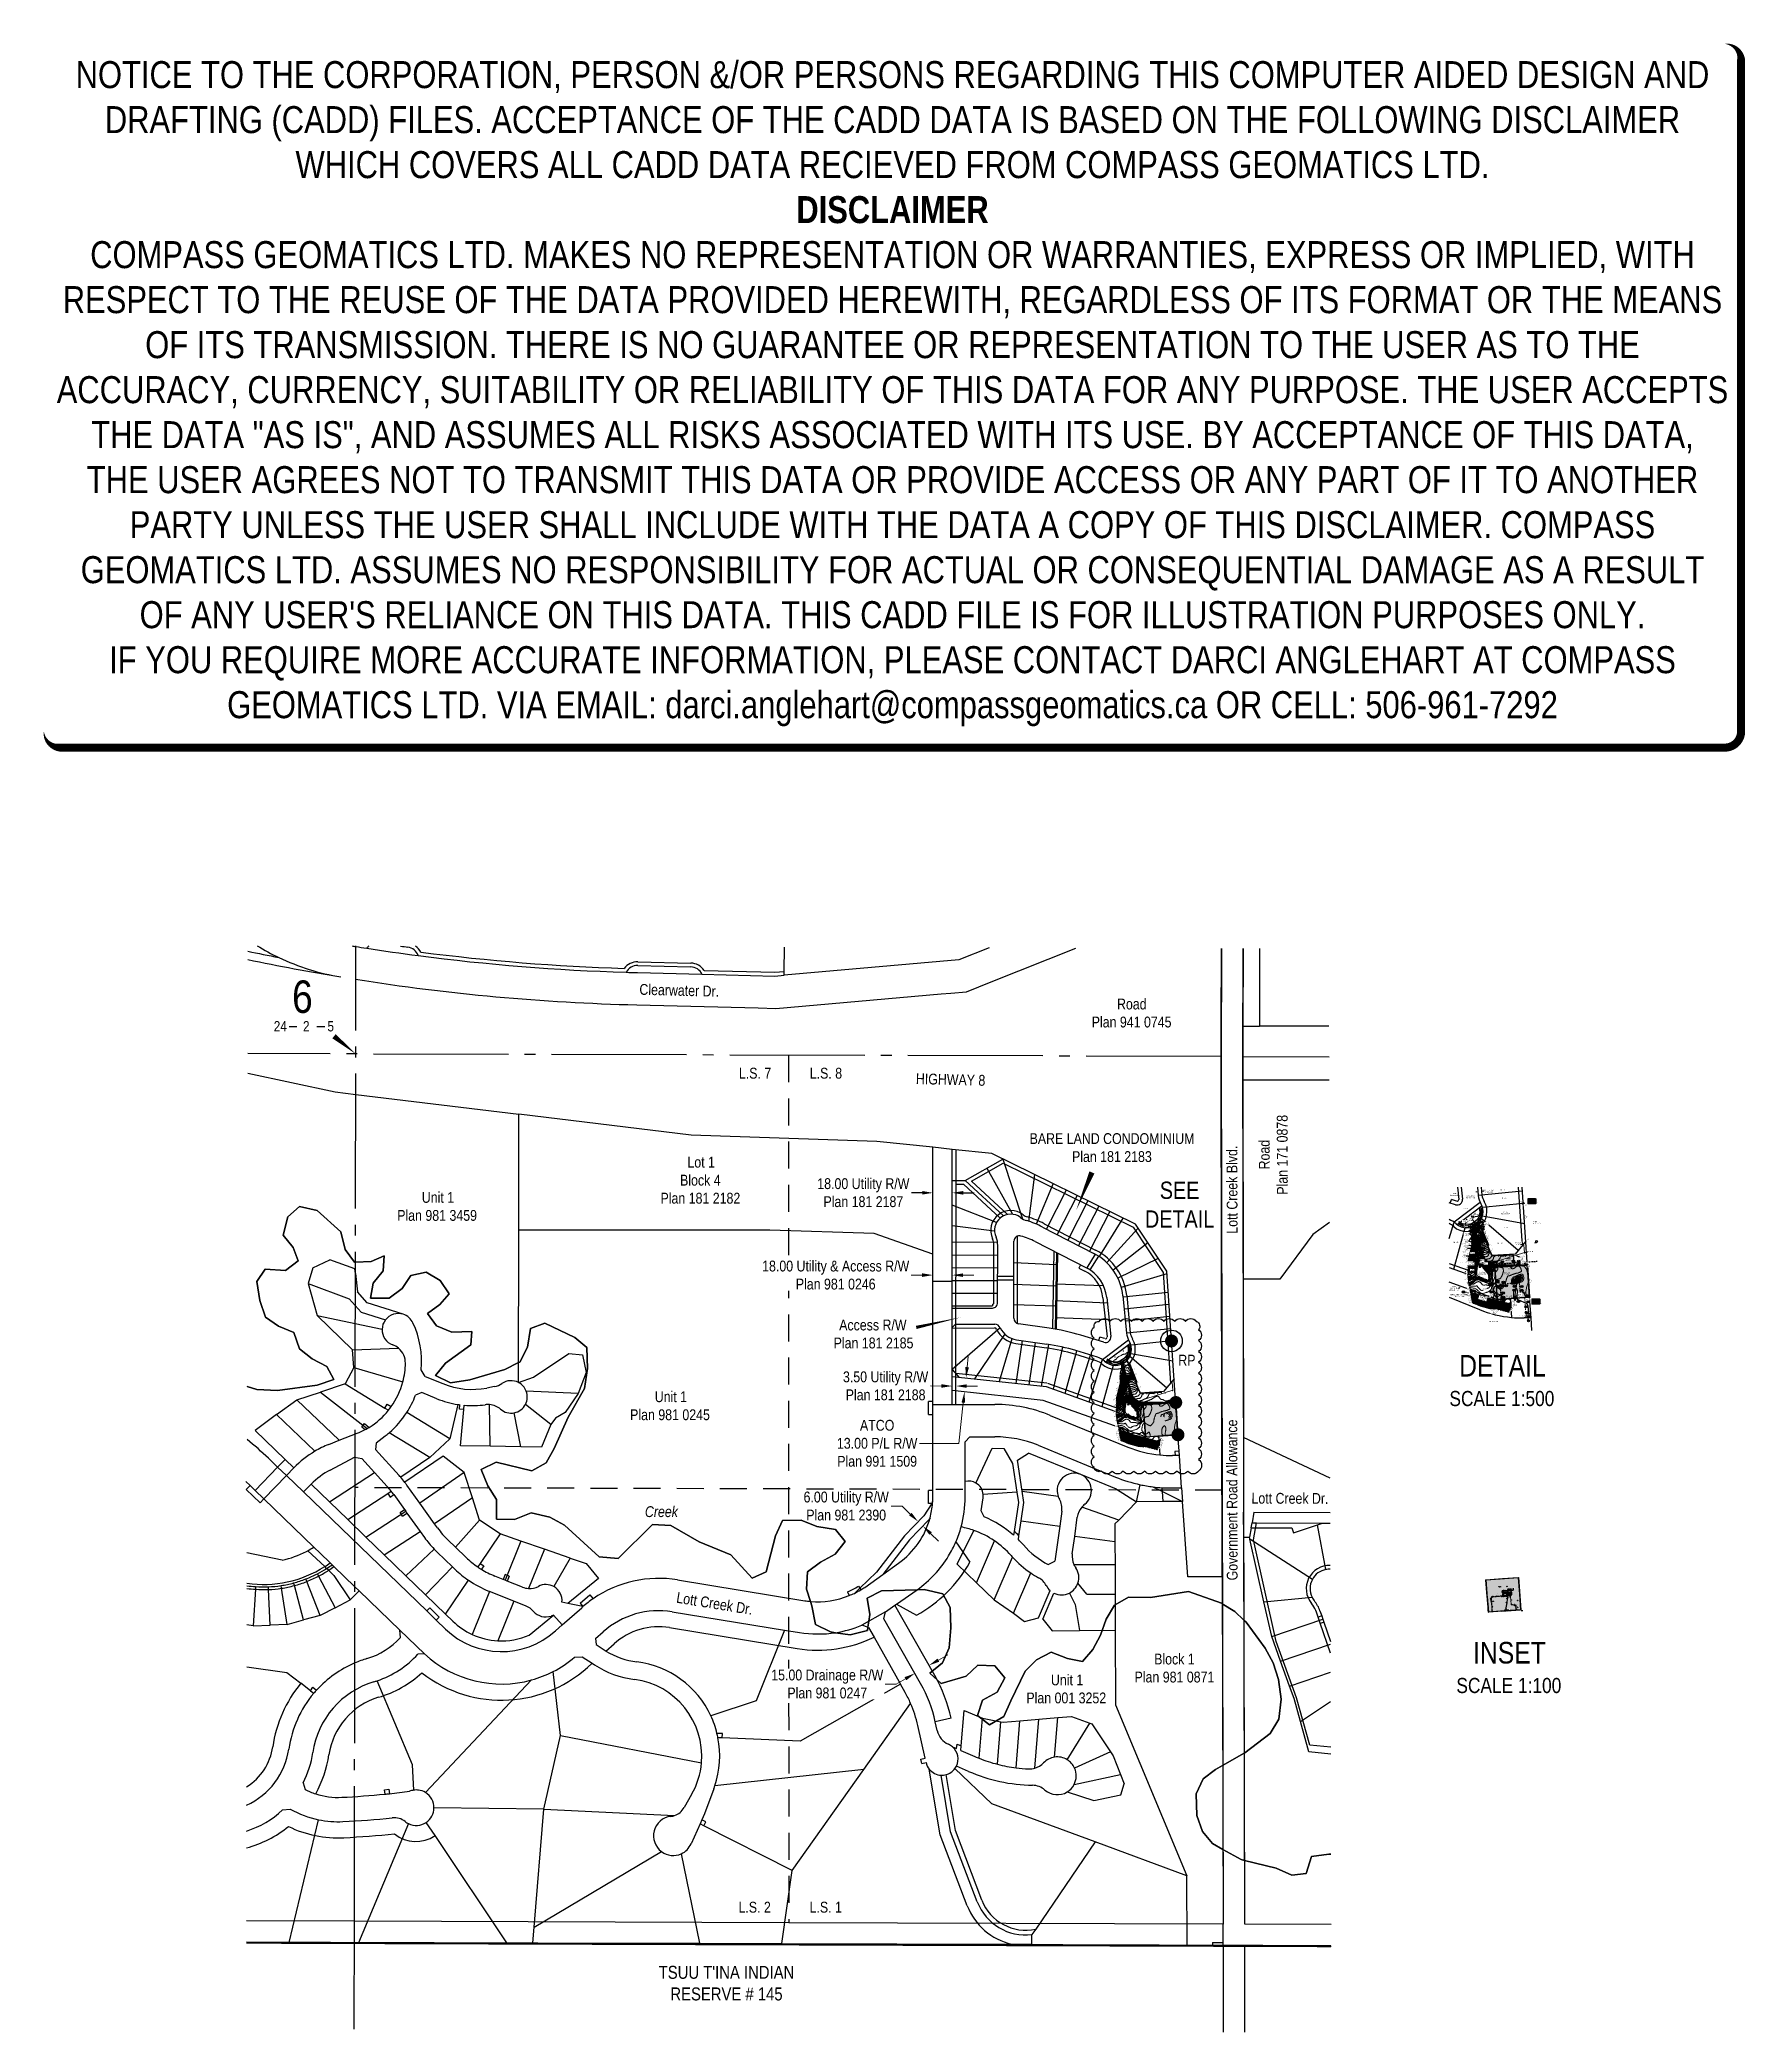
# Model space of a CAD drawing. Extents: x -19176 to -17597, y 5652440 to 5654285.
import ezdxf
from ezdxf.enums import TextEntityAlignment as Align

# ---------------------------------------------------------------- set-up
doc = ezdxf.new("R2010")
doc.units = 0
doc.header["$LTSCALE"] = 5
doc.header["$PDSIZE"] = 0.5
for name, pattern in [('0', [1, 1, 0]), ('BORDER2', [22.225, 6.35, -3.175, 6.35, -3.175, 0, -3.175]), ('CENTERLINEX3', [5, 2.5, -1, 0.5, -1]), ('CENTERLINEX33', [6.5, 2.5, -1, 0.5, -1, 0.5, -1]), ('DASHED3', [0.75, 0.5, -0.25]), ('DASHED4', [1.875, 1.25, -0.625]), ('foc-LSD', [8, 5, -3]), ('foc-QUARTERLINE', [33, 25, -3, 2, -3]), ('foc-TOPO', [1, 0.2, -0.8])]:
    doc.linetypes.add(name, pattern=pattern)
doc.layers.get('Defpoints').update_dxf_attribs({"color": 9})
for name, color, linetype in [('10', 1, 'Continuous'), ('35', 37, 'Continuous'), ('9', 3, 'Continuous'), ('AS-CABLE', 224, 'foc-CABLE'), ('AS-CABLE-T', 224, 'foc-CABLE'), ('AS-FENCE', 48, 'foc-FENCE'), ('AS-FENCE-DASH', 48, 'foc-FENCE-DASH'), ('AS-PIPE-AG-CLIENT HIGH PRESSURE', 240, 'Continuous'), ('AS-PIPE-AG-CLIENT LOW PRESSURE', 182, 'Continuous'), ('AS-POWER-BURIED-ATCO PIPELINES', 241, 'foc-POWER_BURIED'), ('AS-ROADS', 254, 'Continuous'), ('AS-SYMBOL', 7, 'Continuous'), ('CG-NOTES', 7, 'Continuous'), ('DETAIL-T', 7, 'Continuous'), ('F-RW', 190, 'Continuous'), ('L-33', 7, 'Continuous'), ('L-BD', 7, 'Continuous'), ('L-BD1', 253, 'Continuous'), ('L-MON', 1, 'Continuous'), ('L-QSEC', 8, 'foc-QUARTERLINE'), ('L-ROAD-T', 7, 'Continuous'), ('L-SEC', 7, 'Continuous'), ('L-SECLBL', 7, 'Continuous'), ('L-SECTION-LSD', 7, 'foc-LSD'), ('L-TITLEDB', 4, 'Continuous'), ('L-TITLEDB-T', 4, 'Continuous'), ('P-ELEVATION', 7, 'Continuous'), ('P-PROPOSED', 10, 'Continuous'), ('P-PROPOSED-H', 21, 'Continuous'), ('PROPOSED-SCOPE', 240, 'Continuous'), ('T-BUSH', 110, '0'), ('T-BUSH-T', 110, 'Continuous'), ('T-LOW-AREA', 48, 'foc-TOPO'), ('T-WATER', 160, 'Continuous'), ('T-WATER-T', 170, 'Continuous')]:
    doc.layers.add(name, color=color, linetype=linetype)
for name, color, linetype, lineweight in [('AS-CABLE-ATCO PIPELINES', 241, 'foc-CABLE', 9), ('AS-GENERAL', 48, 'Continuous', 18), ('EXISTING PIPE (EXIST OR HP)', 240, 'CENTERLINEX33', 20), ('F-RW-T', 190, 'Continuous', 9), ('T-ELEVATION', 48, 'Continuous', 18), ('T-TEXT', 48, 'Continuous', 18)]:
    doc.layers.add(name, color=color, linetype=linetype, lineweight=lineweight)
for name, color, linetype, lineweight, true_color in [('AS-COUNTY', 7, 'BORDER2', 60, 0xcc33ff), ('AS-STORM', 7, 'foc-STORM', 9, 0x29a300), ('AS-STRUCTURE', 7, 'Continuous', 30, 0x595959), ('AS-TELUS-ATCO PIPELINES', 7, 'foc-TEL', 9, 0xff9c38), ('C-TOPO-MAJR', 7, 'Continuous', 15, 0xd3aa5f), ('C-TOPO-MINR', 7, 'Continuous', 13, 0xe9d5af), ('EXISTING PIPE IP', 7, 'CENTERLINEX3', 30, 0x3800e0)]:
    doc.layers.add(name, color=color, linetype=linetype, lineweight=lineweight, true_color=true_color)
for name, color, linetype, true_color in [('AS-STRUCTURE-H', 7, 'Continuous', 0xa8a8a8), ('AS-STRUCTURE-T', 7, 'Continuous', 0x454545), ('C-TOPO-MAJR-TEXT', 7, 'Continuous', 0x644b1b)]:
    doc.layers.add(name, color=color, linetype=linetype, true_color=true_color)
doc.layers.add('DISCLAIMER', color=7, linetype='Continuous', plot=False)
doc.layers.add('Parcel Mapping', color=7, linetype='Continuous', plot=False)
doc.styles.add('0.20', font='ARIALN.TTF', dxfattribs={"height": 0.2})
doc.styles.add('0.50', font='ARIALN.TTF', dxfattribs={"height": 0.5})
doc.styles.add('1.0', font='ARIALN.TTF', dxfattribs={"height": 1})
doc.styles.add('100L', font='ARIALN.TTF', dxfattribs={"height": 11})
doc.styles.add('240', font='ARIALN.TTF', dxfattribs={"height": 30})
doc.styles.add('80', font='ARIALN.TTF', dxfattribs={"height": 10})
doc.styles.add('80CG', font='ARIALN.TTF', dxfattribs={"height": 10})
doc.styles.add('80L', font='ARIALN.TTF', dxfattribs={"height": 10})
doc.styles.add('foc-LtypeFont', font='ARIALN.TTF', dxfattribs={"height": 7.35})
doc.styles.add('SIMPLEX', font='ARIALN.TTF')
doc.styles.get("Standard").update_dxf_attribs({"font": 'ARIALN.TTF'})
doc.linetypes.add('foc-CABLE', pattern='A,2,-1,["C",foc-LtypeFont,S=0.2,R=0,X=-0.625,Y=-0.75],-1.24,8', length=12.24)
doc.linetypes.add('foc-FENCE', pattern='A,10,-1,["X",foc-LtypeFont,S=0.2,R=0,X=-0.625,Y=-0.75],-1.24', length=12.24)
doc.linetypes.add('foc-FENCE-DASH', pattern='A,0.5,-0.5,1,-0.5,1,-0.5,1,-0.5,1,-0.5,["X",foc-LtypeFont,S=0.2,R=0,X=-0.625,Y=-0.75],-0.5', length=7.5)
doc.linetypes.add('foc-POWER_BURIED', pattern='A,10,-1,["P",foc-LtypeFont,S=0.2,R=0,X=-0.425,Y=-0.75],-2', length=13)
doc.linetypes.add('foc-STORM', pattern='A,10,-1,["ST",foc-LtypeFont,S=0.2,R=0,X=-0.5,Y=-0.75],-2.75', length=13.75)
doc.linetypes.add('foc-TEL', pattern='A,2,-1,["T",foc-LtypeFont,S=0.2,R=0,X=-0.425,Y=-0.75],-1.24,8', length=12.24)
doc.linetypes.add('foc-TOPO-flowdirection-NOLINE', pattern='A,0,[">",foc-LtypeFont,S=0.3,R=0,X=0,Y=-0.945],-20,[">",foc-LtypeFont,S=0.3,R=0,X=0,Y=-0.945],0', length=20)
doc.dimstyles.new('Compass 100', dxfattribs={"dimscale": 0.1, "dimtxt": 0.18, "dimasz": 2, "dimexe": 0.2, "dimexo": 0.0625, "dimgap": 0.5, "dimtad": 0, "dimtih": 1, "dimtoh": 1, "dimzin": 0, "dimdsep": 46, "dimtxsty": '0.20', "dimcen": 0.1, "dimse1": 1, "dimse2": 1, "dimclrd": 256, "dimclrt": 256, "dimaunit": 1, "dimadec": 4, "dimazin": 0, "dimtfac": 0.06, "dimtofl": 0, "dimtmove": 0, "dimatfit": 0, "dimfxl": 0.2, "dimtolj": 1, "dimtzin": 0, "dimlwd": -1, "dimarcsym": 0})
doc.dimstyles.new('Compass 250', dxfattribs={"dimscale": 0.25, "dimtxt": 0.45, "dimasz": 2, "dimexe": 0.2, "dimexo": 0.0625, "dimgap": 0.5, "dimtad": 0, "dimtih": 1, "dimtoh": 1, "dimzin": 0, "dimdsep": 46, "dimtxsty": '0.50', "dimcen": 0.1, "dimse1": 1, "dimse2": 1, "dimclrd": 256, "dimclrt": 256, "dimaunit": 1, "dimadec": 4, "dimazin": 0, "dimtfac": 0.06, "dimtofl": 0, "dimtmove": 0, "dimatfit": 0, "dimfxl": 0.2, "dimtolj": 1, "dimtzin": 0, "dimlwd": -1, "dimarcsym": 0})
doc.dimstyles.new('Compass 5 000', dxfattribs={"dimscale": 5, "dimtxt": 9, "dimasz": 2, "dimexe": 0.2, "dimexo": 0.0625, "dimgap": 0.5, "dimtad": 0, "dimtih": 1, "dimtoh": 1, "dimzin": 0, "dimdsep": 46, "dimtxsty": '80CG', "dimcen": 0.1, "dimse1": 1, "dimse2": 1, "dimclrd": 256, "dimclrt": 256, "dimaunit": 1, "dimadec": 4, "dimazin": 0, "dimtfac": 0.06, "dimtofl": 0, "dimtmove": 0, "dimatfit": 1, "dimfxl": 0.2, "dimtolj": 1, "dimtzin": 0, "dimlwd": -1, "dimarcsym": 0})
doc.dimstyles.new('Compass 500', dxfattribs={"dimscale": 0.5, "dimtxt": 0.9, "dimasz": 2, "dimexe": 0.2, "dimexo": 0.0625, "dimgap": 0.5, "dimtad": 0, "dimtih": 1, "dimtoh": 1, "dimzin": 0, "dimdsep": 46, "dimtxsty": '1.0', "dimcen": 0.1, "dimse1": 1, "dimse2": 1, "dimclrd": 256, "dimclrt": 256, "dimaunit": 1, "dimadec": 4, "dimazin": 0, "dimtfac": 0.06, "dimtofl": 0, "dimtmove": 0, "dimatfit": 0, "dimfxl": 0.2, "dimtolj": 1, "dimtzin": 0, "dimlwd": -1, "dimarcsym": 0})

# ---------------------------------------------------------------- blocks, each defined once
blk = doc.blocks.new('fdia')
at = {"color": 255, "const_width": 1}
blk.add_lwpolyline([(-0.5, 0, 1), (0.5, 0, 1)], format="xyb", close=True, dxfattribs=at)
blk = doc.blocks.new('Fdiaa')
blk.add_blockref('fdia', (0, 0))
blk = doc.blocks.new('fdib')
at = {"color": 1, "const_width": 1.6}
blk.add_lwpolyline([(-0.4, 0, 1), (0.4, 0, 1)], format="xyb", close=True, dxfattribs=at)
at = {"color": 1}
blk.add_circle((0, 0), 0.8, dxfattribs=at)
blk = doc.blocks.new('Fdibb')
blk.add_blockref('fdib', (0, 0))
blk = doc.blocks.new('fdicc')
for name in ['Fdibb', 'Fdiaa']:
    blk.add_blockref(name, (0, 0))
blk = doc.blocks.new('FDI')
blk.add_blockref('fdicc', (0, 0))
blk = doc.blocks.new('L-SECLBL')
at = {"layer": '9', "color": 7}
for p, q in [((-5.1, -27.8), (-12.3, -27.8)), ((20.7, -27.8), (13.5, -27.8))]:
    blk.add_line(p, q, dxfattribs=at)
at = {"layer": '10', "color": 2, "style": 'SIMPLEX'}
blk.add_attdef('SEC', text='', height=30, dxfattribs=at).set_placement((0, 0), align=Align.MIDDLE)
at = {"layer": '10', "color": 5, "style": '80L'}
blk.add_attdef('TWP', text='', height=9.5, dxfattribs=at).set_placement((-14.4, -27.4), align=Align.MIDDLE_RIGHT)
blk.add_attdef('RGE', text='', height=9.5, dxfattribs=at).set_placement((3.6, -27.4), align=Align.MIDDLE_CENTER)
blk.add_attdef('MER', text='', height=9.5, dxfattribs=at).set_placement((23.2, -27.4), align=Align.MIDDLE_LEFT)
blk = doc.blocks.new('*D16')
at = {"layer": 'Defpoints', "color": 0, "transparency": 16777216}
for p in [(-18362.6, 5652912.6), (-18371.2, 5652903.6), (-18366.8, 5652899.4)]:
    blk.add_point(p, dxfattribs=at)
at = {"layer": 'F-RW-T', "transparency": 16777216}
for p, q in [((-18377.4, 5652926.9), (-18387.4, 5652926.9)), ((-18369.8, 5652919.5), (-18377.4, 5652926.9)), ((-18351, 5652901.5), (-18343.8, 5652894.5))]:
    blk.add_line(p, q, dxfattribs=at)
for points in [[(-18368.6, 5652920.7), (-18370.9, 5652918.3), (-18362.6, 5652912.6)], [(-18349.8, 5652902.7), (-18352.1, 5652900.3), (-18358.2, 5652908.4)]]:
    blk.add_solid(points, dxfattribs=at)
at = {"layer": 'F-RW-T', "transparency": 16777216, "insert": (-18429.2, 5652926.9), "char_height": 10, "attachment_point": 5, "style": '80CG'}
blk.add_mtext('\\A1;6.00 Utility R/W\\PPlan 981 2390', dxfattribs=at)
blk = doc.blocks.new('*D17')
at = {"layer": 'Defpoints', "color": 0, "transparency": 16777216}
for p in [(-18348.8, 5653217), (-18348.9, 5653130), (-18331, 5653130)]:
    blk.add_point(p, dxfattribs=at)
at = {"layer": 'L-TITLEDB-T', "transparency": 16777216}
for p, q in [((-18358.8, 5653217.1), (-18368.8, 5653217.1)), ((-18320.8, 5653217), (-18310.8, 5653217))]:
    blk.add_line(p, q, dxfattribs=at)
for points in [[(-18358.8, 5653218.7), (-18358.8, 5653215.4), (-18348.8, 5653217)], [(-18320.8, 5653218.7), (-18320.8, 5653215.3), (-18330.8, 5653217)]]:
    blk.add_solid(points, dxfattribs=at)
at = {"layer": 'L-TITLEDB-T', "transparency": 16777216, "insert": (-18413.3, 5653217.1), "char_height": 10, "attachment_point": 5, "style": '80CG'}
blk.add_mtext('\\A1;18.00 Utility R/W\\PPlan 181 2187', dxfattribs=at)
blk = doc.blocks.new('*D18')
at = {"layer": 'Defpoints', "color": 0, "transparency": 16777216}
for p in [(-18373.2, 5652785.4), (-18360.1, 5652792.8), (-18352.5, 5652779.4)]:
    blk.add_point(p, dxfattribs=at)
at = {"layer": 'F-RW-T', "transparency": 16777216}
for p, q in [((-18343.8, 5652784.3), (-18335.1, 5652789.2)), ((-18383, 5652762.1), (-18393, 5652762.1)), ((-18374.3, 5652767), (-18383, 5652762.1))]:
    blk.add_line(p, q, dxfattribs=at)
for points in [[(-18344.6, 5652785.7), (-18343, 5652782.8), (-18352.5, 5652779.4)], [(-18375.1, 5652768.5), (-18373.5, 5652765.6), (-18365.6, 5652772)]]:
    blk.add_solid(points, dxfattribs=at)
at = {"layer": 'F-RW-T', "transparency": 16777216, "insert": (-18446.7, 5652762.1), "char_height": 10, "attachment_point": 5, "style": '80CG', "bg_fill": 3, "box_fill_scale": 1.1, "bg_fill_color": 256, "bg_fill_true_color": 13158600, "bg_fill_transparency": 0}
blk.add_mtext('\\A1;15.00 Drainage R/W\\PPlan 981 0247', dxfattribs=at)
blk = doc.blocks.new('*D19')
at = {"layer": 'Defpoints', "color": 0, "transparency": 16777216}
for p in [(-18348.9, 5653140.8), (-18348.9, 5653116.3), (-18331, 5653116.3)]:
    blk.add_point(p, dxfattribs=at)
at = {"layer": 'F-RW-T', "transparency": 16777216}
for p, q in [((-18358.9, 5653140.8), (-18368.9, 5653140.8)), ((-18320.9, 5653140.7), (-18310.9, 5653140.7))]:
    blk.add_line(p, q, dxfattribs=at)
for points in [[(-18358.9, 5653142.5), (-18358.9, 5653139.1), (-18348.9, 5653140.8)], [(-18320.9, 5653142.4), (-18320.9, 5653139.1), (-18330.9, 5653140.8)]]:
    blk.add_solid(points, dxfattribs=at)
at = {"layer": 'F-RW-T', "transparency": 16777216, "insert": (-18438.9, 5653140.8), "char_height": 10, "attachment_point": 5, "style": '80CG', "bg_fill": 3, "box_fill_scale": 1.1, "bg_fill_color": 256, "bg_fill_true_color": 13158600, "bg_fill_transparency": 0}
blk.add_mtext('\\A1;18.00 Utility & Access R/W\\PPlan 981 0246', dxfattribs=at)
blk = doc.blocks.new('FENCE POST')
at = {"layer": 'AS-GENERAL'}
for p, q in [((0.04, 0.04), (-0.04, -0.04)), ((0.04, -0.04), (-0.04, 0.04))]:
    blk.add_line(p, q, dxfattribs=at)
blk.add_circle((0, 0), 0.05, dxfattribs=at)
blk = doc.blocks.new('*D21')
at = {"layer": 'Defpoints', "color": 0, "transparency": 16777216}
for p in [(-18331, 5653038.7), (-18331, 5653038.1), (-18327.5, 5653038.6)]:
    blk.add_point(p, dxfattribs=at)
at = {"layer": 'F-RW-T', "transparency": 16777216}
for p, q in [((-18341, 5653038.1), (-18351, 5653038.2)), ((-18317.5, 5653038.1), (-18307.5, 5653038))]:
    blk.add_line(p, q, dxfattribs=at)
for points in [[(-18341, 5653039.8), (-18341, 5653036.5), (-18331, 5653038.1)], [(-18317.5, 5653039.7), (-18317.5, 5653036.4), (-18327.5, 5653038.1)]]:
    blk.add_solid(points, dxfattribs=at)
at = {"layer": 'F-RW-T', "transparency": 16777216, "insert": (-18392.7, 5653038.2), "char_height": 10, "attachment_point": 5, "style": '80CG'}
blk.add_mtext('\\A1;3.50 Utility R/W\\PPlan 181 2188', dxfattribs=at)
blk = doc.blocks.new('VALVE')
h = blk.add_hatch(color=255)
h.dxf.hatch_style = 1
edge = h.paths.add_edge_path()
edge.add_line((0, 0), (-1, 1))
edge.add_line((-1, 1), (-1, -1))
edge.add_line((-1, -1), (0, 0))
edge.add_arc((0, 0), 0.411, 215.8775, 324.1225)
edge.add_line((0, 0), (1, -1))
edge.add_line((1, -1), (1, 1))
edge.add_line((1, 1), (0, 0))
edge.add_arc((0, 0), 0.411, 35.8775, 144.1225)
at = {"color": 48}
for p, q in [((-1, 0), (-1, 0)), ((0, 0), (-1, 0)), ((0, 0), (1, 0)), ((1, 0), (1, 0)), ((-1, 0), (0, 0)), ((1, 0), (0, 0))]:
    blk.add_line(p, q, dxfattribs=at)
for radius in [0.311, 0.11]:
    blk.add_circle((0, 0), radius, dxfattribs=at)
blk = doc.blocks.new('*D22')
at = {"layer": 'Defpoints', "color": 0, "transparency": 16777216}
for p in [(-17844.2, 5653218), (-17840.8, 5653218.4), (-17840.8, 5653218.3)]:
    blk.add_point(p, dxfattribs=at)
at = {"layer": 'F-RW-T', "transparency": 16777216}
for p, q in [((-17845.2, 5653217.9), (-17846.2, 5653217.8)), ((-17839.8, 5653218.5), (-17838.8, 5653218.6))]:
    blk.add_line(p, q, dxfattribs=at)
for points in [[(-17845.2, 5653218.1), (-17845.2, 5653217.8), (-17844.2, 5653218)], [(-17839.8, 5653218.6), (-17839.7, 5653218.3), (-17840.8, 5653218.4)]]:
    blk.add_solid(points, dxfattribs=at)
at = {"layer": 'F-RW-T', "transparency": 16777216, "insert": (-17834.6, 5653218.6), "char_height": 1, "attachment_point": 5, "style": '1.0'}
blk.add_mtext('\\A1;3.50 Utility R/W\\PPlan 181 2188', dxfattribs=at)
blk = doc.blocks.new('*D23')
at = {"layer": 'Defpoints', "color": 0, "transparency": 16777216}
for p in [(-17863, 5653131.4), (-17860.6, 5653130.5), (-17858.6, 5653143.6)]:
    blk.add_point(p, dxfattribs=at)
at = {"layer": 'F-RW-T', "transparency": 16777216}
for p, q in [((-17860.9, 5653129.6), (-17861.3, 5653128.6)), ((-17855.9, 5653143.7), (-17855.6, 5653144.6)), ((-17861.3, 5653128.6), (-17862.3, 5653128.6))]:
    blk.add_line(p, q, dxfattribs=at)
for points in [[(-17861.1, 5653129.6), (-17860.8, 5653129.5), (-17860.6, 5653130.5)], [(-17856.1, 5653143.7), (-17855.8, 5653143.6), (-17856.2, 5653142.7)]]:
    blk.add_solid(points, dxfattribs=at)
at = {"layer": 'F-RW-T', "transparency": 16777216, "insert": (-17866.2, 5653128.6), "char_height": 1, "attachment_point": 5, "style": '1.0'}
blk.add_mtext('\\A1;\\A1;ATCO\\P13.00 P/L R/W\\PPlan 991 1509', dxfattribs=at)
blk = doc.blocks.new('TEMP')
h = blk.add_hatch(color=255)
h.dxf.hatch_style = 1
h.paths.add_polyline_path([(0, 0.3), (-0.7, 1.2), (-0.7, 0.7), (-1.2, 0.7), (-0.3, 0), (-1.2, -0.7), (-0.7, -0.7), (-0.7, -1.2), (0, -0.3), (0.7, -1.2), (0.7, -0.7), (1.2, -0.7), (0.3, 0), (1.2, 0.7), (0.7, 0.7), (0.7, 1.2)])
h.paths.add_polyline_path([(0.6, 0.8), (0.6, 0.6), (0.8, 0.6), (0.1, 0), (0.8, -0.6), (0.6, -0.6), (0.6, -0.8), (0, -0.1), (-0.6, -0.8), (-0.6, -0.6), (-0.8, -0.6), (-0.1, 0), (-0.8, 0.6), (-0.6, 0.6), (-0.6, 0.8), (0, 0.1)], flags=16)
h = blk.add_hatch(color=1)
h.dxf.hatch_style = 1
h.paths.add_polyline_path([(0, 0.1), (-0.6, 0.8), (-0.6, 0.6), (-0.8, 0.6), (-0.1, 0), (-0.8, -0.6), (-0.6, -0.6), (-0.6, -0.8), (0, -0.1), (0.6, -0.8), (0.6, -0.6), (0.8, -0.6), (0.1, 0), (0.8, 0.6), (0.6, 0.6), (0.6, 0.8)])
at = {"color": 1}
for p, q in [((-0.1, 0), (0.1, 0)), ((0, 0.1), (0, -0.1))]:
    blk.add_line(p, q, dxfattribs=at)
at = {"color": 255, "flags": 128}
blk.add_lwpolyline([(-0.3, 0), (-1.2, 0.7), (-0.7, 0.7), (-0.7, 1.2), (0, 0.3), (0.7, 1.2), (0.7, 0.7), (1.2, 0.7), (0.3, 0), (1.2, -0.7), (0.7, -0.7), (0.7, -1.2), (0, -0.3), (-0.7, -1.2), (-0.7, -0.7), (-1.2, -0.7)], close=True, dxfattribs=at)
at = {"color": 1, "flags": 128}
blk.add_lwpolyline([(-0.1, 0), (-0.8, 0.6), (-0.6, 0.6), (-0.6, 0.8), (0, 0.1), (0.6, 0.8), (0.6, 0.6), (0.8, 0.6), (0.1, 0), (0.8, -0.6), (0.6, -0.6), (0.6, -0.8), (0, -0.1), (-0.6, -0.8), (-0.6, -0.6), (-0.8, -0.6)], close=True, dxfattribs=at)
blk = doc.blocks.new('*U38')
at = {"layer": '35', "color": 3}
blk.add_circle((0, 0), 10, dxfattribs=at)
at = {"layer": '35', "color": 3, "style": '80'}
blk.add_attdef('RP_001', (-28, 11), '', height=10, dxfattribs=at)
blk = doc.blocks.new('*U24')
at = {"layer": '35', "color": 3}
blk.add_circle((0, 0), 10, dxfattribs=at)
at = {"layer": '35', "color": 3, "style": '80'}
blk.add_attdef('RP_001', (6.3, -22.8), '', height=10, dxfattribs=at)
blk = doc.blocks.new('*U25')
at = {"layer": 'CG-NOTES', "color": 182}
blk.add_lwpolyline([(-8, 1), (-15, -11), (-1, -8)], dxfattribs=at)
blk.add_circle((0, 0), 8.49, dxfattribs=at)
at = {"color": 182, "style": '80L'}
blk.add_attdef('#', text='', height=10, dxfattribs=at).set_placement((0, 0), align=Align.MIDDLE_CENTER)
blk = doc.blocks.new('*U26')
at = {"layer": 'CG-NOTES', "color": 182}
blk.add_lwpolyline([(3, 8), (-8, 16), (-8, 3)], dxfattribs=at)
blk.add_circle((0, 0), 8.49, dxfattribs=at)
at = {"color": 182, "style": '80L'}
blk.add_attdef('#', text='', height=10, dxfattribs=at).set_placement((0, 0), align=Align.MIDDLE_CENTER)
blk = doc.blocks.new('*U27')
at = {"layer": 'CG-NOTES', "color": 182}
blk.add_lwpolyline([(-6, 6), (-18, 0), (-6, -6)], dxfattribs=at)
blk.add_circle((0, 0), 8.49, dxfattribs=at)
at = {"color": 182, "style": '80L'}
blk.add_attdef('#', text='', height=10, dxfattribs=at).set_placement((0, 0), align=Align.MIDDLE_CENTER)
blk = doc.blocks.new('*U28')
at = {"layer": 'CG-NOTES', "color": 182}
blk.add_lwpolyline([(-5, -6), (1, -18), (6, -5)], dxfattribs=at)
blk.add_circle((0, 0), 8.49, dxfattribs=at)
at = {"color": 182, "style": '80L'}
blk.add_attdef('#', text='', height=10, dxfattribs=at).set_placement((0, 0), align=Align.MIDDLE_CENTER)
blk = doc.blocks.new('*U29')
at = {"layer": 'CG-NOTES', "color": 182}
blk.add_lwpolyline([(6, -6), (18, 0), (6, 6)], dxfattribs=at)
blk.add_circle((0, 0), 8.49, dxfattribs=at)
at = {"color": 182, "style": '80L'}
blk.add_attdef('#', text='', height=10, dxfattribs=at).set_placement((0, 0), align=Align.MIDDLE_CENTER)
blk = doc.blocks.new('*U30')
at = {"layer": 'CG-NOTES', "color": 182}
blk.add_lwpolyline([(-2, -8), (9, -16), (8, -2)], dxfattribs=at)
blk.add_circle((0, 0), 8.49, dxfattribs=at)
at = {"color": 182, "style": '80L'}
blk.add_attdef('#', text='', height=10, dxfattribs=at).set_placement((0, 0), align=Align.MIDDLE_CENTER)
blk = doc.blocks.new('*U31')
at = {"layer": 'CG-NOTES', "color": 182}
blk.add_lwpolyline([(4, 8), (-6, 17), (-8, 4)], dxfattribs=at)
blk.add_circle((0, 0), 8.49, dxfattribs=at)
at = {"color": 182, "style": '80L'}
blk.add_attdef('#', text='', height=10, dxfattribs=at).set_placement((0, 0), align=Align.MIDDLE_CENTER)
blk = doc.blocks.new('*U32')
at = {"layer": 'CG-NOTES', "color": 182}
blk.add_lwpolyline([(-2, 8), (-15, 10), (-8, -2)], dxfattribs=at)
blk.add_circle((0, 0), 8.49, dxfattribs=at)
at = {"color": 182, "style": '80L'}
blk.add_attdef('#', text='', height=10, dxfattribs=at).set_placement((0, 0), align=Align.MIDDLE_CENTER)
blk = doc.blocks.new('*U33')
at = {"layer": 'CG-NOTES', "color": 182}
blk.add_lwpolyline([(-8, 0), (-13, -13), (0, -8)], dxfattribs=at)
blk.add_circle((0, 0), 8.49, dxfattribs=at)
at = {"color": 182, "style": '80L'}
blk.add_attdef('#', text='', height=10, dxfattribs=at).set_placement((0, 0), align=Align.MIDDLE_CENTER)
blk = doc.blocks.new('*U34')
at = {"layer": 'CG-NOTES', "color": 182}
blk.add_lwpolyline([(-6, 6), (-18, -1), (-6, -6)], dxfattribs=at)
blk.add_circle((0, 0), 8.49, dxfattribs=at)
at = {"color": 182, "style": '80L'}
blk.add_attdef('#', text='', height=10, dxfattribs=at).set_placement((0, 0), align=Align.MIDDLE_CENTER)
blk = doc.blocks.new('*U35')
at = {"layer": 'CG-NOTES', "color": 182}
blk.add_lwpolyline([(5, 7), (-3, 18), (-7, 5)], dxfattribs=at)
blk.add_circle((0, 0), 8.49, dxfattribs=at)
at = {"color": 182, "style": '80L'}
blk.add_attdef('#', text='', height=10, dxfattribs=at).set_placement((0, 0), align=Align.MIDDLE_CENTER)
blk = doc.blocks.new('*U36')
at = {"layer": 'CG-NOTES', "color": 182}
blk.add_lwpolyline([(8, -3), (16, 8), (3, 8)], dxfattribs=at)
blk.add_circle((0, 0), 8.49, dxfattribs=at)
at = {"color": 182, "style": '80L'}
blk.add_attdef('#', text='', height=10, dxfattribs=at).set_placement((0, 0), align=Align.MIDDLE_CENTER)
blk = doc.blocks.new('*U37')
at = {"layer": 'CG-NOTES', "color": 182}
blk.add_lwpolyline([(-3, -8), (7, -16), (8, -3)], dxfattribs=at)
blk.add_circle((0, 0), 8.49, dxfattribs=at)
at = {"color": 182, "style": '80L'}
blk.add_attdef('#', text='', height=10, dxfattribs=at).set_placement((0, 0), align=Align.MIDDLE_CENTER)
blk = doc.blocks.new('*U39')
h = blk.add_hatch(color=254)
edge = h.paths.add_edge_path()
edge.add_line((-36, -28), (36, -28))
edge.add_arc((36, -22), 6, 270, 360)
edge.add_line((42, -22), (42, 21))
edge.add_arc((36, 21), 6, 0, 90)
edge.add_line((36, 27), (-36, 27))
edge.add_arc((-36, 21), 6, 90, 180)
edge.add_line((-42, 21), (-42, -22))
edge.add_arc((-36, -22), 6, 180, 270)
at = {"color": 1, "flags": 128}
blk.add_lwpolyline([(-36, -28, 3, 3, 0), (36, -28, 3, 3, 0.414214), (42, -22, 3, 3, 0), (42, 21, 3, 0, 0.414214), (36, 27, 0, 0, 0), (-36, 27, 0, 0, 0.414214), (-42, 21, 0, 0, 0), (-42, -22, 0, 3, 0.414214)], format="xyseb", close=True, dxfattribs=at)
blk.add_lwpolyline([(-37, -26, 0, 10, 0), (0, 0, 5, 5, 0)], format="xyseb", dxfattribs=at)
at = {"color": 1, "style": '80'}
blk.add_attdef('ENTER_TEXT_001', (-36, -5), '', height=10, dxfattribs=at)
blk = doc.blocks.new('RISER')
h = blk.add_hatch(color=255)
h.dxf.hatch_style = 1
edge = h.paths.add_edge_path()
edge.add_arc((0, 0), 0.7, 0, 360)
blk.add_hatch(color=13).paths.add_polyline_path([(1, 0), (-1, 0, 0.774597)])
at = {"color": 13}
blk.add_line((-1, 0), (1, 0), dxfattribs=at)
blk.add_circle((0, 0), 0.6, dxfattribs=at)
blk = doc.blocks.new('Flange')
at = {"layer": 'AS-GENERAL'}
h = blk.add_hatch(color=256, dxfattribs=at)
h.dxf.hatch_style = 1
h.paths.add_polyline_path([(-0.2, 0), (0.2, 0), (0.2, 0), (-0.2, 0)])
blk.add_lwpolyline([(-0.2, 0), (0.2, 0), (0.2, 0), (-0.2, 0)], close=True, dxfattribs=at)
blk = doc.blocks.new('*U41')
at = {"layer": 'P-ELEVATION'}
h = blk.add_hatch(color=111, dxfattribs=at)
h.dxf.hatch_style = 1
edge = h.paths.add_edge_path()
edge.add_ellipse((0, 0), major_axis=(-12.8, 0), ratio=0.779302, start_angle=0, end_angle=360)
at = {"layer": 'P-ELEVATION', "color": 7, "flags": 128}
blk.add_lwpolyline([(0, 0, 12.5, 0, 0), (-24, -16, 0, 0, 0)], format="xyseb", dxfattribs=at)
at = {"layer": 'P-ELEVATION', "color": 7}
blk.add_ellipse((0, 0), major_axis=(-12.8, 0), ratio=0.779302, dxfattribs=at)
at = {"layer": 'P-ELEVATION', "style": '80'}
blk.add_attdef('ELEVATION', text='', height=10, dxfattribs=at).set_placement((0, 0), align=Align.MIDDLE_CENTER)
blk = doc.blocks.new('*U42')
at = {"layer": 'P-ELEVATION'}
h = blk.add_hatch(color=111, dxfattribs=at)
h.dxf.hatch_style = 1
edge = h.paths.add_edge_path()
edge.add_ellipse((0, 0), major_axis=(-12.8, 0), ratio=0.779302, start_angle=0, end_angle=360)
at = {"layer": 'P-ELEVATION', "color": 7, "flags": 128}
blk.add_lwpolyline([(0, 0, 12.5, 0, 0), (-24, -13, 0, 0, 0)], format="xyseb", dxfattribs=at)
at = {"layer": 'P-ELEVATION', "color": 7}
blk.add_ellipse((0, 0), major_axis=(-12.8, 0), ratio=0.779302, dxfattribs=at)
at = {"layer": 'P-ELEVATION', "style": '80'}
blk.add_attdef('ELEVATION', text='', height=10, dxfattribs=at).set_placement((0, 0), align=Align.MIDDLE_CENTER)
blk = doc.blocks.new('*U43')
at = {"layer": 'P-ELEVATION'}
h = blk.add_hatch(color=111, dxfattribs=at)
h.dxf.hatch_style = 1
edge = h.paths.add_edge_path()
edge.add_ellipse((0, 0), major_axis=(-12.8, 0), ratio=0.779302, start_angle=0, end_angle=360)
at = {"layer": 'P-ELEVATION', "color": 7, "flags": 128}
blk.add_lwpolyline([(0, 0, 12.5, 0, 0), (-24, -16, 0, 0, 0)], format="xyseb", dxfattribs=at)
at = {"layer": 'P-ELEVATION', "color": 7}
blk.add_ellipse((0, 0), major_axis=(-12.8, 0), ratio=0.779302, dxfattribs=at)
at = {"layer": 'P-ELEVATION', "style": '80'}
blk.add_attdef('ELEVATION', text='', height=10, dxfattribs=at).set_placement((0, 0), align=Align.MIDDLE_CENTER)
blk = doc.blocks.new('*U44')
at = {"layer": 'P-ELEVATION'}
h = blk.add_hatch(color=111, dxfattribs=at)
h.dxf.hatch_style = 1
edge = h.paths.add_edge_path()
edge.add_ellipse((0, 0), major_axis=(-12.8, 0), ratio=0.779302, start_angle=0, end_angle=360)
at = {"layer": 'P-ELEVATION', "color": 7, "flags": 128}
blk.add_lwpolyline([(0, 0, 12.5, 0, 0), (-25, -3, 0, 0, 0)], format="xyseb", dxfattribs=at)
at = {"layer": 'P-ELEVATION', "color": 7}
blk.add_ellipse((0, 0), major_axis=(-12.8, 0), ratio=0.779302, dxfattribs=at)
at = {"layer": 'P-ELEVATION', "style": '80'}
blk.add_attdef('ELEVATION', text='', height=10, dxfattribs=at).set_placement((0, 0), align=Align.MIDDLE_CENTER)
blk = doc.blocks.new('*U45')
at = {"layer": 'P-ELEVATION'}
h = blk.add_hatch(color=111, dxfattribs=at)
h.dxf.hatch_style = 1
edge = h.paths.add_edge_path()
edge.add_ellipse((0, 0), major_axis=(-12.8, 0), ratio=0.779302, start_angle=0, end_angle=360)
at = {"layer": 'P-ELEVATION', "color": 7, "flags": 128}
blk.add_lwpolyline([(0, 0, 12.5, 0, 0), (-12, 16, 0, 0, 0)], format="xyseb", dxfattribs=at)
at = {"layer": 'P-ELEVATION', "color": 7}
blk.add_ellipse((0, 0), major_axis=(-12.8, 0), ratio=0.779302, dxfattribs=at)
at = {"layer": 'P-ELEVATION', "style": '80'}
blk.add_attdef('ELEVATION', text='', height=10, dxfattribs=at).set_placement((0, 0), align=Align.MIDDLE_CENTER)
blk = doc.blocks.new('*U46')
at = {"layer": 'P-ELEVATION'}
h = blk.add_hatch(color=111, dxfattribs=at)
h.dxf.hatch_style = 1
edge = h.paths.add_edge_path()
edge.add_ellipse((0, 0), major_axis=(-12.8, 0), ratio=0.779302, start_angle=0, end_angle=360)
at = {"layer": 'P-ELEVATION', "color": 7, "flags": 128}
blk.add_lwpolyline([(0, 0, 12.5, 0, 0), (1, 19, 0, 0, 0)], format="xyseb", dxfattribs=at)
at = {"layer": 'P-ELEVATION', "color": 7}
blk.add_ellipse((0, 0), major_axis=(-12.8, 0), ratio=0.779302, dxfattribs=at)
at = {"layer": 'P-ELEVATION', "style": '80'}
blk.add_attdef('ELEVATION', text='', height=10, dxfattribs=at).set_placement((0, 0), align=Align.MIDDLE_CENTER)
blk = doc.blocks.new('*U48')
at = {"layer": 'P-ELEVATION'}
h = blk.add_hatch(color=111, dxfattribs=at)
h.dxf.hatch_style = 1
edge = h.paths.add_edge_path()
edge.add_ellipse((0, 0), major_axis=(-12.8, 0), ratio=0.779302, start_angle=0, end_angle=360)
at = {"layer": 'P-ELEVATION', "color": 7, "flags": 128}
blk.add_lwpolyline([(0, 0, 12.5, 0, 0), (21, 15, 0, 0, 0)], format="xyseb", dxfattribs=at)
at = {"layer": 'P-ELEVATION', "color": 7}
blk.add_ellipse((0, 0), major_axis=(-12.8, 0), ratio=0.779302, dxfattribs=at)
at = {"layer": 'P-ELEVATION', "style": '80'}
blk.add_attdef('ELEVATION', text='', height=10, dxfattribs=at).set_placement((0, 0), align=Align.MIDDLE_CENTER)
blk = doc.blocks.new('*U47')
at = {"layer": 'P-ELEVATION'}
h = blk.add_hatch(color=111, dxfattribs=at)
h.dxf.hatch_style = 1
edge = h.paths.add_edge_path()
edge.add_ellipse((0, 0), major_axis=(-12.8, 0), ratio=0.779302, start_angle=0, end_angle=360)
at = {"layer": 'P-ELEVATION', "color": 7, "flags": 128}
blk.add_lwpolyline([(0, 0, 12.5, 0, 0), (-23, 8, 0, 0, 0)], format="xyseb", dxfattribs=at)
at = {"layer": 'P-ELEVATION', "color": 7}
blk.add_ellipse((0, 0), major_axis=(-12.8, 0), ratio=0.779302, dxfattribs=at)
at = {"layer": 'P-ELEVATION', "style": '80'}
blk.add_attdef('ELEVATION', text='', height=10, dxfattribs=at).set_placement((0, 0), align=Align.MIDDLE_CENTER)
blk = doc.blocks.new('*U49')
at = {"layer": 'P-ELEVATION'}
h = blk.add_hatch(color=111, dxfattribs=at)
h.dxf.hatch_style = 1
edge = h.paths.add_edge_path()
edge.add_ellipse((0, 0), major_axis=(-12.8, 0), ratio=0.779302, start_angle=0, end_angle=360)
at = {"layer": 'P-ELEVATION', "color": 7, "flags": 128}
blk.add_lwpolyline([(0, 0, 12.5, 0, 0), (21, -14, 0, 0, 0)], format="xyseb", dxfattribs=at)
at = {"layer": 'P-ELEVATION', "color": 7}
blk.add_ellipse((0, 0), major_axis=(-12.8, 0), ratio=0.779302, dxfattribs=at)
at = {"layer": 'P-ELEVATION', "style": '80'}
blk.add_attdef('ELEVATION', text='', height=10, dxfattribs=at).set_placement((0, 0), align=Align.MIDDLE_CENTER)
blk = doc.blocks.new('*U50')
at = {"layer": 'P-ELEVATION'}
h = blk.add_hatch(color=111, dxfattribs=at)
h.dxf.hatch_style = 1
edge = h.paths.add_edge_path()
edge.add_ellipse((0, 0), major_axis=(-12.8, 0), ratio=0.779302, start_angle=0, end_angle=360)
at = {"layer": 'P-ELEVATION', "color": 7, "flags": 128}
blk.add_lwpolyline([(0, 0, 12.5, 0, 0), (4, 21, 0, 0, 0)], format="xyseb", dxfattribs=at)
at = {"layer": 'P-ELEVATION', "color": 7}
blk.add_ellipse((0, 0), major_axis=(-12.8, 0), ratio=0.779302, dxfattribs=at)
at = {"layer": 'P-ELEVATION', "style": '80'}
blk.add_attdef('ELEVATION', text='', height=10, dxfattribs=at).set_placement((0, 0), align=Align.MIDDLE_CENTER)
blk = doc.blocks.new('*U51')
at = {"layer": 'P-ELEVATION'}
h = blk.add_hatch(color=111, dxfattribs=at)
h.dxf.hatch_style = 1
edge = h.paths.add_edge_path()
edge.add_ellipse((0, 0), major_axis=(-12.8, 0), ratio=0.779302, start_angle=0, end_angle=360)
at = {"layer": 'P-ELEVATION', "color": 7, "flags": 128}
blk.add_lwpolyline([(0, 0, 12.5, 0, 0), (15, 13, 0, 0, 0)], format="xyseb", dxfattribs=at)
at = {"layer": 'P-ELEVATION', "color": 7}
blk.add_ellipse((0, 0), major_axis=(-12.8, 0), ratio=0.779302, dxfattribs=at)
at = {"layer": 'P-ELEVATION', "style": '80'}
blk.add_attdef('ELEVATION', text='', height=10, dxfattribs=at).set_placement((0, 0), align=Align.MIDDLE_CENTER)
blk = doc.blocks.new('*U52')
at = {"layer": 'P-ELEVATION'}
h = blk.add_hatch(color=111, dxfattribs=at)
h.dxf.hatch_style = 1
edge = h.paths.add_edge_path()
edge.add_ellipse((0, 0), major_axis=(-12.8, 0), ratio=0.779302, start_angle=0, end_angle=360)
at = {"layer": 'P-ELEVATION', "color": 7, "flags": 128}
blk.add_lwpolyline([(0, 0, 12.5, 0, 0), (25, -4, 0, 0, 0)], format="xyseb", dxfattribs=at)
at = {"layer": 'P-ELEVATION', "color": 7}
blk.add_ellipse((0, 0), major_axis=(-12.8, 0), ratio=0.779302, dxfattribs=at)
at = {"layer": 'P-ELEVATION', "style": '80'}
blk.add_attdef('ELEVATION', text='', height=10, dxfattribs=at).set_placement((0, 0), align=Align.MIDDLE_CENTER)
blk = doc.blocks.new('*U53')
at = {"layer": 'P-ELEVATION'}
h = blk.add_hatch(color=111, dxfattribs=at)
h.dxf.hatch_style = 1
edge = h.paths.add_edge_path()
edge.add_ellipse((0, 0), major_axis=(-12.8, 0), ratio=0.779302, start_angle=0, end_angle=360)
at = {"layer": 'P-ELEVATION', "color": 7, "flags": 128}
blk.add_lwpolyline([(0, 0, 12.5, 0, 0), (24, 4, 0, 0, 0)], format="xyseb", dxfattribs=at)
at = {"layer": 'P-ELEVATION', "color": 7}
blk.add_ellipse((0, 0), major_axis=(-12.8, 0), ratio=0.779302, dxfattribs=at)
at = {"layer": 'P-ELEVATION', "style": '80'}
blk.add_attdef('ELEVATION', text='', height=10, dxfattribs=at).set_placement((0, 0), align=Align.MIDDLE_CENTER)
blk = doc.blocks.new('*U54')
at = {"layer": 'P-ELEVATION'}
h = blk.add_hatch(color=111, dxfattribs=at)
h.dxf.hatch_style = 1
edge = h.paths.add_edge_path()
edge.add_ellipse((0, 0), major_axis=(-12.8, 0), ratio=0.779302, start_angle=0, end_angle=360)
at = {"layer": 'P-ELEVATION', "color": 7, "flags": 128}
blk.add_lwpolyline([(0, 0, 12.5, 0, 0), (20, -3, 0, 0, 0)], format="xyseb", dxfattribs=at)
at = {"layer": 'P-ELEVATION', "color": 7}
blk.add_ellipse((0, 0), major_axis=(-12.8, 0), ratio=0.779302, dxfattribs=at)
at = {"layer": 'P-ELEVATION', "style": '80'}
blk.add_attdef('ELEVATION', text='', height=10, dxfattribs=at).set_placement((0, 0), align=Align.MIDDLE_CENTER)
blk = doc.blocks.new('*U61')
at = {"layer": 'P-ELEVATION'}
h = blk.add_hatch(color=111, dxfattribs=at)
h.dxf.hatch_style = 1
edge = h.paths.add_edge_path()
edge.add_ellipse((0, 0), major_axis=(-12.8, 0), ratio=0.779302, start_angle=0, end_angle=360)
at = {"layer": 'P-ELEVATION', "color": 7, "flags": 128}
blk.add_lwpolyline([(0, 0, 12.5, 0, 0), (-14, 15, 0, 0, 0)], format="xyseb", dxfattribs=at)
at = {"layer": 'P-ELEVATION', "color": 7}
blk.add_ellipse((0, 0), major_axis=(-12.8, 0), ratio=0.779302, dxfattribs=at)
at = {"layer": 'P-ELEVATION', "style": '80'}
blk.add_attdef('ELEVATION', text='', height=10, dxfattribs=at).set_placement((0, 0), align=Align.MIDDLE_CENTER)
blk = doc.blocks.new('*U60')
at = {"layer": 'P-ELEVATION'}
h = blk.add_hatch(color=111, dxfattribs=at)
h.dxf.hatch_style = 1
edge = h.paths.add_edge_path()
edge.add_ellipse((0, 0), major_axis=(-12.8, 0), ratio=0.779302, start_angle=0, end_angle=360)
at = {"layer": 'P-ELEVATION', "color": 7, "flags": 128}
blk.add_lwpolyline([(0, 0, 12.5, 0, 0), (-9, 17, 0, 0, 0)], format="xyseb", dxfattribs=at)
at = {"layer": 'P-ELEVATION', "color": 7}
blk.add_ellipse((0, 0), major_axis=(-12.8, 0), ratio=0.779302, dxfattribs=at)
at = {"layer": 'P-ELEVATION', "style": '80'}
blk.add_attdef('ELEVATION', text='', height=10, dxfattribs=at).set_placement((0, 0), align=Align.MIDDLE_CENTER)
blk = doc.blocks.new('*U59')
at = {"layer": 'P-ELEVATION'}
h = blk.add_hatch(color=111, dxfattribs=at)
h.dxf.hatch_style = 1
edge = h.paths.add_edge_path()
edge.add_ellipse((0, 0), major_axis=(-12.8, 0), ratio=0.779302, start_angle=0, end_angle=360)
at = {"layer": 'P-ELEVATION', "color": 7, "flags": 128}
blk.add_lwpolyline([(0, 0, 12.5, 0, 0), (-27, 6, 0, 0, 0)], format="xyseb", dxfattribs=at)
at = {"layer": 'P-ELEVATION', "color": 7}
blk.add_ellipse((0, 0), major_axis=(-12.8, 0), ratio=0.779302, dxfattribs=at)
at = {"layer": 'P-ELEVATION', "style": '80'}
blk.add_attdef('ELEVATION', text='', height=10, dxfattribs=at).set_placement((0, 0), align=Align.MIDDLE_CENTER)
blk = doc.blocks.new('*U58')
at = {"layer": 'P-ELEVATION'}
h = blk.add_hatch(color=111, dxfattribs=at)
h.dxf.hatch_style = 1
edge = h.paths.add_edge_path()
edge.add_ellipse((0, 0), major_axis=(-12.8, 0), ratio=0.779302, start_angle=0, end_angle=360)
at = {"layer": 'P-ELEVATION', "color": 7, "flags": 128}
blk.add_lwpolyline([(0, 0, 12.5, 0, 0), (-21, -17, 0, 0, 0)], format="xyseb", dxfattribs=at)
at = {"layer": 'P-ELEVATION', "color": 7}
blk.add_ellipse((0, 0), major_axis=(-12.8, 0), ratio=0.779302, dxfattribs=at)
at = {"layer": 'P-ELEVATION', "style": '80'}
blk.add_attdef('ELEVATION', text='', height=10, dxfattribs=at).set_placement((0, 0), align=Align.MIDDLE_CENTER)
blk = doc.blocks.new('*U57')
at = {"layer": 'P-ELEVATION'}
h = blk.add_hatch(color=111, dxfattribs=at)
h.dxf.hatch_style = 1
edge = h.paths.add_edge_path()
edge.add_ellipse((0, 0), major_axis=(-12.8, 0), ratio=0.779302, start_angle=0, end_angle=360)
at = {"layer": 'P-ELEVATION', "color": 7, "flags": 128}
blk.add_lwpolyline([(0, 0, 12.5, 0, 0), (9, -15, 0, 0, 0)], format="xyseb", dxfattribs=at)
at = {"layer": 'P-ELEVATION', "color": 7}
blk.add_ellipse((0, 0), major_axis=(-12.8, 0), ratio=0.779302, dxfattribs=at)
at = {"layer": 'P-ELEVATION', "style": '80'}
blk.add_attdef('ELEVATION', text='', height=10, dxfattribs=at).set_placement((0, 0), align=Align.MIDDLE_CENTER)
blk = doc.blocks.new('*U56')
at = {"layer": 'P-ELEVATION'}
h = blk.add_hatch(color=111, dxfattribs=at)
h.dxf.hatch_style = 1
edge = h.paths.add_edge_path()
edge.add_ellipse((0, 0), major_axis=(-12.8, 0), ratio=0.779302, start_angle=0, end_angle=360)
at = {"layer": 'P-ELEVATION', "color": 7, "flags": 128}
blk.add_lwpolyline([(0, 0, 12.5, 0, 0), (-10, -15, 0, 0, 0)], format="xyseb", dxfattribs=at)
at = {"layer": 'P-ELEVATION', "color": 7}
blk.add_ellipse((0, 0), major_axis=(-12.8, 0), ratio=0.779302, dxfattribs=at)
at = {"layer": 'P-ELEVATION', "style": '80'}
blk.add_attdef('ELEVATION', text='', height=10, dxfattribs=at).set_placement((0, 0), align=Align.MIDDLE_CENTER)
blk = doc.blocks.new('*U55')
at = {"layer": 'P-ELEVATION'}
h = blk.add_hatch(color=111, dxfattribs=at)
h.dxf.hatch_style = 1
edge = h.paths.add_edge_path()
edge.add_ellipse((0, 0), major_axis=(-12.8, 0), ratio=0.779302, start_angle=0, end_angle=360)
at = {"layer": 'P-ELEVATION', "color": 7, "flags": 128}
blk.add_lwpolyline([(0, 0, 12.5, 0, 0), (16, -12, 0, 0, 0)], format="xyseb", dxfattribs=at)
at = {"layer": 'P-ELEVATION', "color": 7}
blk.add_ellipse((0, 0), major_axis=(-12.8, 0), ratio=0.779302, dxfattribs=at)
at = {"layer": 'P-ELEVATION', "style": '80'}
blk.add_attdef('ELEVATION', text='', height=10, dxfattribs=at).set_placement((0, 0), align=Align.MIDDLE_CENTER)
blk = doc.blocks.new('*U62')
at = {"layer": 'P-ELEVATION'}
h = blk.add_hatch(color=111, dxfattribs=at)
h.dxf.hatch_style = 1
edge = h.paths.add_edge_path()
edge.add_ellipse((0, 0), major_axis=(-12.8, 0), ratio=0.779302, start_angle=0, end_angle=360)
at = {"layer": 'P-ELEVATION', "color": 7, "flags": 128}
blk.add_lwpolyline([(0, 0, 12.5, 0, 0), (19, -5, 0, 0, 0)], format="xyseb", dxfattribs=at)
at = {"layer": 'P-ELEVATION', "color": 7}
blk.add_ellipse((0, 0), major_axis=(-12.8, 0), ratio=0.779302, dxfattribs=at)
at = {"layer": 'P-ELEVATION', "style": '80'}
blk.add_attdef('ELEVATION', text='', height=10, dxfattribs=at).set_placement((0, 0), align=Align.MIDDLE_CENTER)
blk = doc.blocks.new('*U63')
at = {"layer": 'P-ELEVATION'}
h = blk.add_hatch(color=111, dxfattribs=at)
h.dxf.hatch_style = 1
edge = h.paths.add_edge_path()
edge.add_ellipse((0, 0), major_axis=(-12.8, 0), ratio=0.779302, start_angle=0, end_angle=360)
at = {"layer": 'P-ELEVATION', "color": 7, "flags": 128}
blk.add_lwpolyline([(0, 0, 12.5, 0, 0), (17, 8, 0, 0, 0)], format="xyseb", dxfattribs=at)
at = {"layer": 'P-ELEVATION', "color": 7}
blk.add_ellipse((0, 0), major_axis=(-12.8, 0), ratio=0.779302, dxfattribs=at)
at = {"layer": 'P-ELEVATION', "style": '80'}
blk.add_attdef('ELEVATION', text='', height=10, dxfattribs=at).set_placement((0, 0), align=Align.MIDDLE_CENTER)
blk = doc.blocks.new('*U64')
at = {"layer": 'P-ELEVATION'}
h = blk.add_hatch(color=111, dxfattribs=at)
h.dxf.hatch_style = 1
edge = h.paths.add_edge_path()
edge.add_ellipse((0, 0), major_axis=(-12.8, 0), ratio=0.779302, start_angle=0, end_angle=360)
at = {"layer": 'P-ELEVATION', "color": 7, "flags": 128}
blk.add_lwpolyline([(0, 0, 12.5, 0, 0), (-12, -14, 0, 0, 0)], format="xyseb", dxfattribs=at)
at = {"layer": 'P-ELEVATION', "color": 7}
blk.add_ellipse((0, 0), major_axis=(-12.8, 0), ratio=0.779302, dxfattribs=at)
at = {"layer": 'P-ELEVATION', "style": '80'}
blk.add_attdef('ELEVATION', text='', height=10, dxfattribs=at).set_placement((0, 0), align=Align.MIDDLE_CENTER)
blk = doc.blocks.new('*U65')
at = {"layer": 'P-ELEVATION'}
h = blk.add_hatch(color=111, dxfattribs=at)
h.dxf.hatch_style = 1
edge = h.paths.add_edge_path()
edge.add_ellipse((0, 0), major_axis=(-12.8, 0), ratio=0.779302, start_angle=0, end_angle=360)
at = {"layer": 'P-ELEVATION', "color": 7, "flags": 128}
blk.add_lwpolyline([(0, 0, 12.5, 0, 0), (-5, 20, 0, 0, 0)], format="xyseb", dxfattribs=at)
at = {"layer": 'P-ELEVATION', "color": 7}
blk.add_ellipse((0, 0), major_axis=(-12.8, 0), ratio=0.779302, dxfattribs=at)
at = {"layer": 'P-ELEVATION', "style": '80'}
blk.add_attdef('ELEVATION', text='', height=10, dxfattribs=at).set_placement((0, 0), align=Align.MIDDLE_CENTER)
blk = doc.blocks.new('*U66')
at = {"layer": 'P-ELEVATION'}
h = blk.add_hatch(color=111, dxfattribs=at)
h.dxf.hatch_style = 1
edge = h.paths.add_edge_path()
edge.add_ellipse((0, 0), major_axis=(-12.8, 0), ratio=0.779302, start_angle=0, end_angle=360)
at = {"layer": 'P-ELEVATION', "color": 7, "flags": 128}
blk.add_lwpolyline([(0, 0, 12.5, 0, 0), (18, -1, 0, 0, 0)], format="xyseb", dxfattribs=at)
at = {"layer": 'P-ELEVATION', "color": 7}
blk.add_ellipse((0, 0), major_axis=(-12.8, 0), ratio=0.779302, dxfattribs=at)
at = {"layer": 'P-ELEVATION', "style": '80'}
blk.add_attdef('ELEVATION', text='', height=10, dxfattribs=at).set_placement((0, 0), align=Align.MIDDLE_CENTER)
blk = doc.blocks.new('*U81')
at = {"layer": 'P-ELEVATION'}
h = blk.add_hatch(color=111, dxfattribs=at)
h.dxf.hatch_style = 1
edge = h.paths.add_edge_path()
edge.add_ellipse((0, 0), major_axis=(-12.8, 0), ratio=0.779302, start_angle=0, end_angle=360)
at = {"layer": 'P-ELEVATION', "color": 7, "flags": 128}
blk.add_lwpolyline([(0, 0, 12.5, 0, 0), (-20, -11, 0, 0, 0)], format="xyseb", dxfattribs=at)
at = {"layer": 'P-ELEVATION', "color": 7}
blk.add_ellipse((0, 0), major_axis=(-12.8, 0), ratio=0.779302, dxfattribs=at)
at = {"layer": 'P-ELEVATION', "style": '80'}
blk.add_attdef('ELEVATION', text='', height=10, dxfattribs=at).set_placement((0, 0), align=Align.MIDDLE_CENTER)
blk = doc.blocks.new('*U80')
at = {"layer": 'P-ELEVATION'}
h = blk.add_hatch(color=111, dxfattribs=at)
h.dxf.hatch_style = 1
edge = h.paths.add_edge_path()
edge.add_ellipse((0, 0), major_axis=(-12.8, 0), ratio=0.779302, start_angle=0, end_angle=360)
at = {"layer": 'P-ELEVATION', "color": 7, "flags": 128}
blk.add_lwpolyline([(0, 0, 12.5, 0, 0), (-15, -18, 0, 0, 0)], format="xyseb", dxfattribs=at)
at = {"layer": 'P-ELEVATION', "color": 7}
blk.add_ellipse((0, 0), major_axis=(-12.8, 0), ratio=0.779302, dxfattribs=at)
at = {"layer": 'P-ELEVATION', "style": '80'}
blk.add_attdef('ELEVATION', text='', height=10, dxfattribs=at).set_placement((0, 0), align=Align.MIDDLE_CENTER)
blk = doc.blocks.new('*U74')
at = {"layer": 'P-ELEVATION'}
h = blk.add_hatch(color=111, dxfattribs=at)
h.dxf.hatch_style = 1
edge = h.paths.add_edge_path()
edge.add_ellipse((0, 0), major_axis=(-12.8, 0), ratio=0.779302, start_angle=0, end_angle=360)
at = {"layer": 'P-ELEVATION', "color": 7, "flags": 128}
blk.add_lwpolyline([(0, 0, 12.5, 0, 0), (-29, 6, 0, 0, 0)], format="xyseb", dxfattribs=at)
at = {"layer": 'P-ELEVATION', "color": 7}
blk.add_ellipse((0, 0), major_axis=(-12.8, 0), ratio=0.779302, dxfattribs=at)
at = {"layer": 'P-ELEVATION', "style": '80'}
blk.add_attdef('ELEVATION', text='', height=10, dxfattribs=at).set_placement((0, 0), align=Align.MIDDLE_CENTER)
blk = doc.blocks.new('*U73')
at = {"layer": 'P-ELEVATION'}
h = blk.add_hatch(color=111, dxfattribs=at)
h.dxf.hatch_style = 1
edge = h.paths.add_edge_path()
edge.add_ellipse((0, 0), major_axis=(-12.8, 0), ratio=0.779302, start_angle=0, end_angle=360)
at = {"layer": 'P-ELEVATION', "color": 7, "flags": 128}
blk.add_lwpolyline([(0, 0, 12.5, 0, 0), (-19, 7, 0, 0, 0)], format="xyseb", dxfattribs=at)
at = {"layer": 'P-ELEVATION', "color": 7}
blk.add_ellipse((0, 0), major_axis=(-12.8, 0), ratio=0.779302, dxfattribs=at)
at = {"layer": 'P-ELEVATION', "style": '80'}
blk.add_attdef('ELEVATION', text='', height=10, dxfattribs=at).set_placement((0, 0), align=Align.MIDDLE_CENTER)
blk = doc.blocks.new('*U72')
at = {"layer": 'P-ELEVATION'}
h = blk.add_hatch(color=111, dxfattribs=at)
h.dxf.hatch_style = 1
edge = h.paths.add_edge_path()
edge.add_ellipse((0, 0), major_axis=(-12.8, 0), ratio=0.779302, start_angle=0, end_angle=360)
at = {"layer": 'P-ELEVATION', "color": 7, "flags": 128}
blk.add_lwpolyline([(0, 0, 12.5, 0, 0), (-22, -1, 0, 0, 0)], format="xyseb", dxfattribs=at)
at = {"layer": 'P-ELEVATION', "color": 7}
blk.add_ellipse((0, 0), major_axis=(-12.8, 0), ratio=0.779302, dxfattribs=at)
at = {"layer": 'P-ELEVATION', "style": '80'}
blk.add_attdef('ELEVATION', text='', height=10, dxfattribs=at).set_placement((0, 0), align=Align.MIDDLE_CENTER)
blk = doc.blocks.new('*U71')
at = {"layer": 'P-ELEVATION'}
h = blk.add_hatch(color=111, dxfattribs=at)
h.dxf.hatch_style = 1
edge = h.paths.add_edge_path()
edge.add_ellipse((0, 0), major_axis=(-12.8, 0), ratio=0.779302, start_angle=0, end_angle=360)
at = {"layer": 'P-ELEVATION', "color": 7, "flags": 128}
blk.add_lwpolyline([(0, 0, 12.5, 0, 0), (-23, -2, 0, 0, 0)], format="xyseb", dxfattribs=at)
at = {"layer": 'P-ELEVATION', "color": 7}
blk.add_ellipse((0, 0), major_axis=(-12.8, 0), ratio=0.779302, dxfattribs=at)
at = {"layer": 'P-ELEVATION', "style": '80'}
blk.add_attdef('ELEVATION', text='', height=10, dxfattribs=at).set_placement((0, 0), align=Align.MIDDLE_CENTER)
blk = doc.blocks.new('*U70')
at = {"layer": 'P-ELEVATION'}
h = blk.add_hatch(color=111, dxfattribs=at)
h.dxf.hatch_style = 1
edge = h.paths.add_edge_path()
edge.add_ellipse((0, 0), major_axis=(-12.8, 0), ratio=0.779302, start_angle=0, end_angle=360)
at = {"layer": 'P-ELEVATION', "color": 7, "flags": 128}
blk.add_lwpolyline([(0, 0, 12.5, 0, 0), (-28, -5, 0, 0, 0)], format="xyseb", dxfattribs=at)
at = {"layer": 'P-ELEVATION', "color": 7}
blk.add_ellipse((0, 0), major_axis=(-12.8, 0), ratio=0.779302, dxfattribs=at)
at = {"layer": 'P-ELEVATION', "style": '80'}
blk.add_attdef('ELEVATION', text='', height=10, dxfattribs=at).set_placement((0, 0), align=Align.MIDDLE_CENTER)
blk = doc.blocks.new('*U69')
at = {"layer": 'P-ELEVATION'}
h = blk.add_hatch(color=111, dxfattribs=at)
h.dxf.hatch_style = 1
edge = h.paths.add_edge_path()
edge.add_ellipse((0, 0), major_axis=(-12.8, 0), ratio=0.779302, start_angle=0, end_angle=360)
at = {"layer": 'P-ELEVATION', "color": 7, "flags": 128}
blk.add_lwpolyline([(0, 0, 12.5, 0, 0), (16, -12, 0, 0, 0)], format="xyseb", dxfattribs=at)
at = {"layer": 'P-ELEVATION', "color": 7}
blk.add_ellipse((0, 0), major_axis=(-12.8, 0), ratio=0.779302, dxfattribs=at)
at = {"layer": 'P-ELEVATION', "style": '80'}
blk.add_attdef('ELEVATION', text='', height=10, dxfattribs=at).set_placement((0, 0), align=Align.MIDDLE_CENTER)
blk = doc.blocks.new('*U68')
at = {"layer": 'P-ELEVATION'}
h = blk.add_hatch(color=111, dxfattribs=at)
h.dxf.hatch_style = 1
edge = h.paths.add_edge_path()
edge.add_ellipse((0, 0), major_axis=(-12.8, 0), ratio=0.779302, start_angle=0, end_angle=360)
at = {"layer": 'P-ELEVATION', "color": 7, "flags": 128}
blk.add_lwpolyline([(0, 0, 12.5, 0, 0), (19, -12, 0, 0, 0)], format="xyseb", dxfattribs=at)
at = {"layer": 'P-ELEVATION', "color": 7}
blk.add_ellipse((0, 0), major_axis=(-12.8, 0), ratio=0.779302, dxfattribs=at)
at = {"layer": 'P-ELEVATION', "style": '80'}
blk.add_attdef('ELEVATION', text='', height=10, dxfattribs=at).set_placement((0, 0), align=Align.MIDDLE_CENTER)
blk = doc.blocks.new('*U76')
at = {"layer": 'P-ELEVATION'}
h = blk.add_hatch(color=111, dxfattribs=at)
h.dxf.hatch_style = 1
edge = h.paths.add_edge_path()
edge.add_ellipse((0, 0), major_axis=(-12.8, 0), ratio=0.779302, start_angle=0, end_angle=360)
at = {"layer": 'P-ELEVATION', "color": 7, "flags": 128}
blk.add_lwpolyline([(0, 0, 12.5, 0, 0), (-12, -25, 0, 0, 0)], format="xyseb", dxfattribs=at)
at = {"layer": 'P-ELEVATION', "color": 7}
blk.add_ellipse((0, 0), major_axis=(-12.8, 0), ratio=0.779302, dxfattribs=at)
at = {"layer": 'P-ELEVATION', "style": '80'}
blk.add_attdef('ELEVATION', text='', height=10, dxfattribs=at).set_placement((0, 0), align=Align.MIDDLE_CENTER)
blk = doc.blocks.new('*U77')
at = {"layer": 'P-ELEVATION'}
h = blk.add_hatch(color=111, dxfattribs=at)
h.dxf.hatch_style = 1
edge = h.paths.add_edge_path()
edge.add_ellipse((0, 0), major_axis=(-12.8, 0), ratio=0.779302, start_angle=0, end_angle=360)
at = {"layer": 'P-ELEVATION', "color": 7, "flags": 128}
blk.add_lwpolyline([(0, 0, 12.5, 0, 0), (1, -26, 0, 0, 0)], format="xyseb", dxfattribs=at)
at = {"layer": 'P-ELEVATION', "color": 7}
blk.add_ellipse((0, 0), major_axis=(-12.8, 0), ratio=0.779302, dxfattribs=at)
at = {"layer": 'P-ELEVATION', "style": '80'}
blk.add_attdef('ELEVATION', text='', height=10, dxfattribs=at).set_placement((0, 0), align=Align.MIDDLE_CENTER)
blk = doc.blocks.new('*U78')
at = {"layer": 'P-ELEVATION'}
h = blk.add_hatch(color=111, dxfattribs=at)
h.dxf.hatch_style = 1
edge = h.paths.add_edge_path()
edge.add_ellipse((0, 0), major_axis=(-12.8, 0), ratio=0.779302, start_angle=0, end_angle=360)
at = {"layer": 'P-ELEVATION', "color": 7, "flags": 128}
blk.add_lwpolyline([(0, 0, 12.5, 0, 0), (35, -3, 0, 0, 0)], format="xyseb", dxfattribs=at)
at = {"layer": 'P-ELEVATION', "color": 7}
blk.add_ellipse((0, 0), major_axis=(-12.8, 0), ratio=0.779302, dxfattribs=at)
at = {"layer": 'P-ELEVATION', "style": '80'}
blk.add_attdef('ELEVATION', text='', height=10, dxfattribs=at).set_placement((0, 0), align=Align.MIDDLE_CENTER)
blk = doc.blocks.new('*U79')
at = {"layer": 'P-ELEVATION'}
h = blk.add_hatch(color=111, dxfattribs=at)
h.dxf.hatch_style = 1
edge = h.paths.add_edge_path()
edge.add_ellipse((0, 0), major_axis=(-12.8, 0), ratio=0.779302, start_angle=0, end_angle=360)
at = {"layer": 'P-ELEVATION', "color": 7, "flags": 128}
blk.add_lwpolyline([(0, 0, 12.5, 0, 0), (28, 17, 0, 0, 0)], format="xyseb", dxfattribs=at)
at = {"layer": 'P-ELEVATION', "color": 7}
blk.add_ellipse((0, 0), major_axis=(-12.8, 0), ratio=0.779302, dxfattribs=at)
at = {"layer": 'P-ELEVATION', "style": '80'}
blk.add_attdef('ELEVATION', text='', height=10, dxfattribs=at).set_placement((0, 0), align=Align.MIDDLE_CENTER)
blk = doc.blocks.new('*U67')
at = {"layer": 'P-ELEVATION'}
h = blk.add_hatch(color=111, dxfattribs=at)
h.dxf.hatch_style = 1
edge = h.paths.add_edge_path()
edge.add_ellipse((0, 0), major_axis=(-12.8, 0), ratio=0.779302, start_angle=0, end_angle=360)
at = {"layer": 'P-ELEVATION', "color": 7, "flags": 128}
blk.add_lwpolyline([(0, 0, 12.5, 0, 0), (-5, 17, 0, 0, 0)], format="xyseb", dxfattribs=at)
at = {"layer": 'P-ELEVATION', "color": 7}
blk.add_ellipse((0, 0), major_axis=(-12.8, 0), ratio=0.779302, dxfattribs=at)
at = {"layer": 'P-ELEVATION', "style": '80'}
blk.add_attdef('ELEVATION', text='', height=10, dxfattribs=at).set_placement((0, 0), align=Align.MIDDLE_CENTER)
blk = doc.blocks.new('*U75')
at = {"layer": 'P-ELEVATION'}
h = blk.add_hatch(color=111, dxfattribs=at)
h.dxf.hatch_style = 1
edge = h.paths.add_edge_path()
edge.add_ellipse((0, 0), major_axis=(-12.8, 0), ratio=0.779302, start_angle=0, end_angle=360)
at = {"layer": 'P-ELEVATION', "color": 7, "flags": 128}
blk.add_lwpolyline([(0, 0, 12.5, 0, 0), (-26, 5, 0, 0, 0)], format="xyseb", dxfattribs=at)
at = {"layer": 'P-ELEVATION', "color": 7}
blk.add_ellipse((0, 0), major_axis=(-12.8, 0), ratio=0.779302, dxfattribs=at)
at = {"layer": 'P-ELEVATION', "style": '80'}
blk.add_attdef('ELEVATION', text='', height=10, dxfattribs=at).set_placement((0, 0), align=Align.MIDDLE_CENTER)
blk = doc.blocks.new('*U82')
at = {"layer": 'P-ELEVATION'}
h = blk.add_hatch(color=111, dxfattribs=at)
h.dxf.hatch_style = 1
edge = h.paths.add_edge_path()
edge.add_ellipse((0, 0), major_axis=(-12.8, 0), ratio=0.779302, start_angle=0, end_angle=360)
at = {"layer": 'P-ELEVATION', "color": 7, "flags": 128}
blk.add_lwpolyline([(0, 0, 12.5, 0, 0), (-18, -12, 0, 0, 0)], format="xyseb", dxfattribs=at)
at = {"layer": 'P-ELEVATION', "color": 7}
blk.add_ellipse((0, 0), major_axis=(-12.8, 0), ratio=0.779302, dxfattribs=at)
at = {"layer": 'P-ELEVATION', "style": '80'}
blk.add_attdef('ELEVATION', text='', height=10, dxfattribs=at).set_placement((0, 0), align=Align.MIDDLE_CENTER)
blk = doc.blocks.new('*U83')
at = {"layer": 'P-ELEVATION'}
h = blk.add_hatch(color=111, dxfattribs=at)
h.dxf.hatch_style = 1
edge = h.paths.add_edge_path()
edge.add_ellipse((0, 0), major_axis=(-12.8, 0), ratio=0.779302, start_angle=0, end_angle=360)
at = {"layer": 'P-ELEVATION', "color": 7, "flags": 128}
blk.add_lwpolyline([(0, 0, 12.5, 0, 0), (18, 2, 0, 0, 0)], format="xyseb", dxfattribs=at)
at = {"layer": 'P-ELEVATION', "color": 7}
blk.add_ellipse((0, 0), major_axis=(-12.8, 0), ratio=0.779302, dxfattribs=at)
at = {"layer": 'P-ELEVATION', "style": '80'}
blk.add_attdef('ELEVATION', text='', height=10, dxfattribs=at).set_placement((0, 0), align=Align.MIDDLE_CENTER)
blk = doc.blocks.new('*U85')
at = {"layer": 'P-ELEVATION'}
h = blk.add_hatch(color=111, dxfattribs=at)
h.dxf.hatch_style = 1
edge = h.paths.add_edge_path()
edge.add_ellipse((0, 0), major_axis=(-12.8, 0), ratio=0.779302, start_angle=0, end_angle=360)
at = {"layer": 'P-ELEVATION', "color": 7, "flags": 128}
blk.add_lwpolyline([(0, 0, 12.5, 0, 0), (-17, 14, 0, 0, 0)], format="xyseb", dxfattribs=at)
at = {"layer": 'P-ELEVATION', "color": 7}
blk.add_ellipse((0, 0), major_axis=(-12.8, 0), ratio=0.779302, dxfattribs=at)
at = {"layer": 'P-ELEVATION', "style": '80'}
blk.add_attdef('ELEVATION', text='', height=10, dxfattribs=at).set_placement((0, 0), align=Align.MIDDLE_CENTER)
blk = doc.blocks.new('*U87')
at = {"layer": 'P-ELEVATION'}
h = blk.add_hatch(color=111, dxfattribs=at)
h.dxf.hatch_style = 1
edge = h.paths.add_edge_path()
edge.add_ellipse((0, 0), major_axis=(-12.8, 0), ratio=0.779302, start_angle=0, end_angle=360)
at = {"layer": 'P-ELEVATION', "color": 7, "flags": 128}
blk.add_lwpolyline([(0, 0, 12.5, 0, 0), (-19, -19, 0, 0, 0)], format="xyseb", dxfattribs=at)
at = {"layer": 'P-ELEVATION', "color": 7}
blk.add_ellipse((0, 0), major_axis=(-12.8, 0), ratio=0.779302, dxfattribs=at)
at = {"layer": 'P-ELEVATION', "style": '80'}
blk.add_attdef('ELEVATION', text='', height=10, dxfattribs=at).set_placement((0, 0), align=Align.MIDDLE_CENTER)
blk = doc.blocks.new('*U86')
at = {"layer": 'P-ELEVATION'}
h = blk.add_hatch(color=111, dxfattribs=at)
h.dxf.hatch_style = 1
edge = h.paths.add_edge_path()
edge.add_ellipse((0, 0), major_axis=(-12.8, 0), ratio=0.779302, start_angle=0, end_angle=360)
at = {"layer": 'P-ELEVATION', "color": 7, "flags": 128}
blk.add_lwpolyline([(0, 0, 12.5, 0, 0), (-9, 15, 0, 0, 0)], format="xyseb", dxfattribs=at)
at = {"layer": 'P-ELEVATION', "color": 7}
blk.add_ellipse((0, 0), major_axis=(-12.8, 0), ratio=0.779302, dxfattribs=at)
at = {"layer": 'P-ELEVATION', "style": '80'}
blk.add_attdef('ELEVATION', text='', height=10, dxfattribs=at).set_placement((0, 0), align=Align.MIDDLE_CENTER)
blk = doc.blocks.new('*U84')
at = {"layer": 'P-ELEVATION'}
h = blk.add_hatch(color=111, dxfattribs=at)
h.dxf.hatch_style = 1
edge = h.paths.add_edge_path()
edge.add_ellipse((0, 0), major_axis=(-12.8, 0), ratio=0.779302, start_angle=0, end_angle=360)
at = {"layer": 'P-ELEVATION', "color": 7, "flags": 128}
blk.add_lwpolyline([(0, 0, 12.5, 0, 0), (16, 7, 0, 0, 0)], format="xyseb", dxfattribs=at)
at = {"layer": 'P-ELEVATION', "color": 7}
blk.add_ellipse((0, 0), major_axis=(-12.8, 0), ratio=0.779302, dxfattribs=at)
at = {"layer": 'P-ELEVATION', "style": '80'}
blk.add_attdef('ELEVATION', text='', height=10, dxfattribs=at).set_placement((0, 0), align=Align.MIDDLE_CENTER)
blk = doc.blocks.new('*U103')
at = {"layer": 'CG-NOTES', "color": 182}
blk.add_lwpolyline([(1, 8), (-11, 14), (-8, 1)], dxfattribs=at)
blk.add_circle((0, 0), 8.49, dxfattribs=at)
at = {"color": 182, "style": '80L'}
blk.add_attdef('#', text='', height=10, dxfattribs=at).set_placement((0, 0), align=Align.MIDDLE_CENTER)
blk = doc.blocks.new('*U101')
at = {"layer": 'P-ELEVATION'}
h = blk.add_hatch(color=111, dxfattribs=at)
h.dxf.hatch_style = 1
edge = h.paths.add_edge_path()
edge.add_ellipse((0, 0), major_axis=(-12.8, 0), ratio=0.779302, start_angle=0, end_angle=360)
at = {"layer": 'P-ELEVATION', "color": 7, "flags": 128}
blk.add_lwpolyline([(0, 0, 12.5, 0, 0), (-23, -16, 0, 0, 0)], format="xyseb", dxfattribs=at)
at = {"layer": 'P-ELEVATION', "color": 7}
blk.add_ellipse((0, 0), major_axis=(-12.8, 0), ratio=0.779302, dxfattribs=at)
at = {"layer": 'P-ELEVATION', "style": '80'}
blk.add_attdef('ELEVATION', text='', height=10, dxfattribs=at).set_placement((0, 0), align=Align.MIDDLE_CENTER)
blk = doc.blocks.new('*U100')
at = {"layer": 'P-ELEVATION'}
h = blk.add_hatch(color=111, dxfattribs=at)
h.dxf.hatch_style = 1
edge = h.paths.add_edge_path()
edge.add_ellipse((0, 0), major_axis=(-12.8, 0), ratio=0.779302, start_angle=0, end_angle=360)
at = {"layer": 'P-ELEVATION', "color": 7, "flags": 128}
blk.add_lwpolyline([(0, 0, 12.5, 0, 0), (-30, -12, 0, 0, 0)], format="xyseb", dxfattribs=at)
at = {"layer": 'P-ELEVATION', "color": 7}
blk.add_ellipse((0, 0), major_axis=(-12.8, 0), ratio=0.779302, dxfattribs=at)
at = {"layer": 'P-ELEVATION', "style": '80'}
blk.add_attdef('ELEVATION', text='', height=10, dxfattribs=at).set_placement((0, 0), align=Align.MIDDLE_CENTER)
blk = doc.blocks.new('*U102')
at = {"layer": 'P-ELEVATION'}
h = blk.add_hatch(color=111, dxfattribs=at)
h.dxf.hatch_style = 1
edge = h.paths.add_edge_path()
edge.add_ellipse((0, 0), major_axis=(-12.8, 0), ratio=0.779302, start_angle=0, end_angle=360)
at = {"layer": 'P-ELEVATION', "color": 7, "flags": 128}
blk.add_lwpolyline([(0, 0, 12.5, 0, 0), (25, -7, 0, 0, 0)], format="xyseb", dxfattribs=at)
at = {"layer": 'P-ELEVATION', "color": 7}
blk.add_ellipse((0, 0), major_axis=(-12.8, 0), ratio=0.779302, dxfattribs=at)
at = {"layer": 'P-ELEVATION', "style": '80'}
blk.add_attdef('ELEVATION', text='', height=10, dxfattribs=at).set_placement((0, 0), align=Align.MIDDLE_CENTER)
blk = doc.blocks.new('*U98')
at = {"layer": 'P-ELEVATION'}
h = blk.add_hatch(color=111, dxfattribs=at)
h.dxf.hatch_style = 1
edge = h.paths.add_edge_path()
edge.add_ellipse((0, 0), major_axis=(-12.8, 0), ratio=0.779302, start_angle=0, end_angle=360)
at = {"layer": 'P-ELEVATION', "color": 7, "flags": 128}
blk.add_lwpolyline([(0, 0, 12.5, 0, 0), (-24, -15, 0, 0, 0)], format="xyseb", dxfattribs=at)
at = {"layer": 'P-ELEVATION', "color": 7}
blk.add_ellipse((0, 0), major_axis=(-12.8, 0), ratio=0.779302, dxfattribs=at)
at = {"layer": 'P-ELEVATION', "style": '80'}
blk.add_attdef('ELEVATION', text='', height=10, dxfattribs=at).set_placement((0, 0), align=Align.MIDDLE_CENTER)
blk = doc.blocks.new('*U96')
at = {"layer": 'P-ELEVATION'}
h = blk.add_hatch(color=111, dxfattribs=at)
h.dxf.hatch_style = 1
edge = h.paths.add_edge_path()
edge.add_ellipse((0, 0), major_axis=(-12.8, 0), ratio=0.779302, start_angle=0, end_angle=360)
at = {"layer": 'P-ELEVATION', "color": 7, "flags": 128}
blk.add_lwpolyline([(0, 0, 12.5, 0, 0), (-19, -22, 0, 0, 0)], format="xyseb", dxfattribs=at)
at = {"layer": 'P-ELEVATION', "color": 7}
blk.add_ellipse((0, 0), major_axis=(-12.8, 0), ratio=0.779302, dxfattribs=at)
at = {"layer": 'P-ELEVATION', "style": '80'}
blk.add_attdef('ELEVATION', text='', height=10, dxfattribs=at).set_placement((0, 0), align=Align.MIDDLE_CENTER)
blk = doc.blocks.new('*U97')
at = {"layer": 'P-ELEVATION'}
h = blk.add_hatch(color=111, dxfattribs=at)
h.dxf.hatch_style = 1
edge = h.paths.add_edge_path()
edge.add_ellipse((0, 0), major_axis=(-12.8, 0), ratio=0.779302, start_angle=0, end_angle=360)
at = {"layer": 'P-ELEVATION', "color": 7, "flags": 128}
blk.add_lwpolyline([(0, 0, 12.5, 0, 0), (-25, -16, 0, 0, 0)], format="xyseb", dxfattribs=at)
at = {"layer": 'P-ELEVATION', "color": 7}
blk.add_ellipse((0, 0), major_axis=(-12.8, 0), ratio=0.779302, dxfattribs=at)
at = {"layer": 'P-ELEVATION', "style": '80'}
blk.add_attdef('ELEVATION', text='', height=10, dxfattribs=at).set_placement((0, 0), align=Align.MIDDLE_CENTER)
blk = doc.blocks.new('*U99')
at = {"layer": 'P-ELEVATION'}
h = blk.add_hatch(color=111, dxfattribs=at)
h.dxf.hatch_style = 1
edge = h.paths.add_edge_path()
edge.add_ellipse((0, 0), major_axis=(-12.8, 0), ratio=0.779302, start_angle=0, end_angle=360)
at = {"layer": 'P-ELEVATION', "color": 7, "flags": 128}
blk.add_lwpolyline([(0, 0, 12.5, 0, 0), (20, -12, 0, 0, 0)], format="xyseb", dxfattribs=at)
at = {"layer": 'P-ELEVATION', "color": 7}
blk.add_ellipse((0, 0), major_axis=(-12.8, 0), ratio=0.779302, dxfattribs=at)
at = {"layer": 'P-ELEVATION', "style": '80'}
blk.add_attdef('ELEVATION', text='', height=10, dxfattribs=at).set_placement((0, 0), align=Align.MIDDLE_CENTER)
blk = doc.blocks.new('*U90')
at = {"layer": 'P-ELEVATION'}
h = blk.add_hatch(color=111, dxfattribs=at)
h.dxf.hatch_style = 1
edge = h.paths.add_edge_path()
edge.add_ellipse((0, 0), major_axis=(-12.8, 0), ratio=0.779302, start_angle=0, end_angle=360)
at = {"layer": 'P-ELEVATION', "color": 7, "flags": 128}
blk.add_lwpolyline([(0, 0, 12.5, 0, 0), (-24, 13, 0, 0, 0)], format="xyseb", dxfattribs=at)
at = {"layer": 'P-ELEVATION', "color": 7}
blk.add_ellipse((0, 0), major_axis=(-12.8, 0), ratio=0.779302, dxfattribs=at)
at = {"layer": 'P-ELEVATION', "style": '80'}
blk.add_attdef('ELEVATION', text='', height=10, dxfattribs=at).set_placement((0, 0), align=Align.MIDDLE_CENTER)
blk = doc.blocks.new('*U88')
at = {"layer": 'P-ELEVATION'}
h = blk.add_hatch(color=111, dxfattribs=at)
h.dxf.hatch_style = 1
edge = h.paths.add_edge_path()
edge.add_ellipse((0, 0), major_axis=(-12.8, 0), ratio=0.779302, start_angle=0, end_angle=360)
at = {"layer": 'P-ELEVATION', "color": 7, "flags": 128}
blk.add_lwpolyline([(0, 0, 12.5, 0, 0), (-20, -20, 0, 0, 0)], format="xyseb", dxfattribs=at)
at = {"layer": 'P-ELEVATION', "color": 7}
blk.add_ellipse((0, 0), major_axis=(-12.8, 0), ratio=0.779302, dxfattribs=at)
at = {"layer": 'P-ELEVATION', "style": '80'}
blk.add_attdef('ELEVATION', text='', height=10, dxfattribs=at).set_placement((0, 0), align=Align.MIDDLE_CENTER)
blk = doc.blocks.new('*U89')
at = {"layer": 'P-ELEVATION'}
h = blk.add_hatch(color=111, dxfattribs=at)
h.dxf.hatch_style = 1
edge = h.paths.add_edge_path()
edge.add_ellipse((0, 0), major_axis=(-12.8, 0), ratio=0.779302, start_angle=0, end_angle=360)
at = {"layer": 'P-ELEVATION', "color": 7, "flags": 128}
blk.add_lwpolyline([(0, 0, 12.5, 0, 0), (21, 8, 0, 0, 0)], format="xyseb", dxfattribs=at)
at = {"layer": 'P-ELEVATION', "color": 7}
blk.add_ellipse((0, 0), major_axis=(-12.8, 0), ratio=0.779302, dxfattribs=at)
at = {"layer": 'P-ELEVATION', "style": '80'}
blk.add_attdef('ELEVATION', text='', height=10, dxfattribs=at).set_placement((0, 0), align=Align.MIDDLE_CENTER)
blk = doc.blocks.new('*U91')
at = {"layer": 'P-ELEVATION'}
h = blk.add_hatch(color=111, dxfattribs=at)
h.dxf.hatch_style = 1
edge = h.paths.add_edge_path()
edge.add_ellipse((0, 0), major_axis=(-12.8, 0), ratio=0.779302, start_angle=0, end_angle=360)
at = {"layer": 'P-ELEVATION', "color": 7, "flags": 128}
blk.add_lwpolyline([(0, 0, 12.5, 0, 0), (-13, -23, 0, 0, 0)], format="xyseb", dxfattribs=at)
at = {"layer": 'P-ELEVATION', "color": 7}
blk.add_ellipse((0, 0), major_axis=(-12.8, 0), ratio=0.779302, dxfattribs=at)
at = {"layer": 'P-ELEVATION', "style": '80'}
blk.add_attdef('ELEVATION', text='', height=10, dxfattribs=at).set_placement((0, 0), align=Align.MIDDLE_CENTER)
blk = doc.blocks.new('*U92')
at = {"layer": 'P-ELEVATION'}
h = blk.add_hatch(color=111, dxfattribs=at)
h.dxf.hatch_style = 1
edge = h.paths.add_edge_path()
edge.add_ellipse((0, 0), major_axis=(-12.8, 0), ratio=0.779302, start_angle=0, end_angle=360)
at = {"layer": 'P-ELEVATION', "color": 7, "flags": 128}
blk.add_lwpolyline([(0, 0, 12.5, 0, 0), (11, -25, 0, 0, 0)], format="xyseb", dxfattribs=at)
at = {"layer": 'P-ELEVATION', "color": 7}
blk.add_ellipse((0, 0), major_axis=(-12.8, 0), ratio=0.779302, dxfattribs=at)
at = {"layer": 'P-ELEVATION', "style": '80'}
blk.add_attdef('ELEVATION', text='', height=10, dxfattribs=at).set_placement((0, 0), align=Align.MIDDLE_CENTER)
blk = doc.blocks.new('*U93')
at = {"layer": 'P-ELEVATION'}
h = blk.add_hatch(color=111, dxfattribs=at)
h.dxf.hatch_style = 1
edge = h.paths.add_edge_path()
edge.add_ellipse((0, 0), major_axis=(-12.8, 0), ratio=0.779302, start_angle=0, end_angle=360)
at = {"layer": 'P-ELEVATION', "color": 7, "flags": 128}
blk.add_lwpolyline([(0, 0, 12.5, 0, 0), (-15, -26, 0, 0, 0)], format="xyseb", dxfattribs=at)
at = {"layer": 'P-ELEVATION', "color": 7}
blk.add_ellipse((0, 0), major_axis=(-12.8, 0), ratio=0.779302, dxfattribs=at)
at = {"layer": 'P-ELEVATION', "style": '80'}
blk.add_attdef('ELEVATION', text='', height=10, dxfattribs=at).set_placement((0, 0), align=Align.MIDDLE_CENTER)
blk = doc.blocks.new('*U94')
at = {"layer": 'P-ELEVATION'}
h = blk.add_hatch(color=111, dxfattribs=at)
h.dxf.hatch_style = 1
edge = h.paths.add_edge_path()
edge.add_ellipse((0, 0), major_axis=(-12.8, 0), ratio=0.779302, start_angle=0, end_angle=360)
at = {"layer": 'P-ELEVATION', "color": 7, "flags": 128}
blk.add_lwpolyline([(0, 0, 12.5, 0, 0), (-15, -25, 0, 0, 0)], format="xyseb", dxfattribs=at)
at = {"layer": 'P-ELEVATION', "color": 7}
blk.add_ellipse((0, 0), major_axis=(-12.8, 0), ratio=0.779302, dxfattribs=at)
at = {"layer": 'P-ELEVATION', "style": '80'}
blk.add_attdef('ELEVATION', text='', height=10, dxfattribs=at).set_placement((0, 0), align=Align.MIDDLE_CENTER)
blk = doc.blocks.new('*U95')
at = {"layer": 'P-ELEVATION'}
h = blk.add_hatch(color=111, dxfattribs=at)
h.dxf.hatch_style = 1
edge = h.paths.add_edge_path()
edge.add_ellipse((0, 0), major_axis=(-12.8, 0), ratio=0.779302, start_angle=0, end_angle=360)
at = {"layer": 'P-ELEVATION', "color": 7, "flags": 128}
blk.add_lwpolyline([(0, 0, 12.5, 0, 0), (-16, 25, 0, 0, 0)], format="xyseb", dxfattribs=at)
at = {"layer": 'P-ELEVATION', "color": 7}
blk.add_ellipse((0, 0), major_axis=(-12.8, 0), ratio=0.779302, dxfattribs=at)
at = {"layer": 'P-ELEVATION', "style": '80'}
blk.add_attdef('ELEVATION', text='', height=10, dxfattribs=at).set_placement((0, 0), align=Align.MIDDLE_CENTER)
blk = doc.blocks.new('*U105')
at = {"layer": 'CG-NOTES', "color": 182}
blk.add_lwpolyline([(5, 6), (-2, 18), (-6, 5)], dxfattribs=at)
blk.add_circle((0, 0), 8.49, dxfattribs=at)
at = {"color": 182, "style": '80L'}
blk.add_attdef('#', text='', height=10, dxfattribs=at).set_placement((0, 0), align=Align.MIDDLE_CENTER)
blk = doc.blocks.new('*U104')
at = {"layer": 'CG-NOTES', "color": 182}
blk.add_lwpolyline([(6, -5), (18, 1), (5, 6)], dxfattribs=at)
blk.add_circle((0, 0), 8.49, dxfattribs=at)
at = {"color": 182, "style": '80L'}
blk.add_attdef('#', text='', height=10, dxfattribs=at).set_placement((0, 0), align=Align.MIDDLE_CENTER)
blk = doc.blocks.new('*U106')
at = {"layer": 'CG-NOTES', "color": 182}
blk.add_lwpolyline([(-6, -6), (0, -18), (6, -6)], dxfattribs=at)
blk.add_circle((0, 0), 8.49, dxfattribs=at)
at = {"color": 182, "style": '80L'}
blk.add_attdef('#', text='', height=10, dxfattribs=at).set_placement((0, 0), align=Align.MIDDLE_CENTER)
blk = doc.blocks.new('*U107')
at = {"layer": 'CG-NOTES', "color": 182}
blk.add_lwpolyline([(1, -8), (14, -11), (8, 1)], dxfattribs=at)
blk.add_circle((0, 0), 8.49, dxfattribs=at)
at = {"color": 182, "style": '80L'}
blk.add_attdef('#', text='', height=10, dxfattribs=at).set_placement((0, 0), align=Align.MIDDLE_CENTER)
blk = doc.blocks.new('*U112')
at = {"layer": 'CG-NOTES', "color": 182}
blk.add_lwpolyline([(-5, -7), (2, -18), (7, -5)], dxfattribs=at)
blk.add_circle((0, 0), 8.49, dxfattribs=at)
at = {"color": 182, "style": '80L'}
blk.add_attdef('#', text='', height=10, dxfattribs=at).set_placement((0, 0), align=Align.MIDDLE_CENTER)
blk = doc.blocks.new('*U108')
at = {"layer": 'CG-NOTES', "color": 182}
blk.add_lwpolyline([(5, 7), (-2, 18), (-7, 5)], dxfattribs=at)
blk.add_circle((0, 0), 8.49, dxfattribs=at)
at = {"color": 182, "style": '80L'}
blk.add_attdef('#', text='', height=10, dxfattribs=at).set_placement((0, 0), align=Align.MIDDLE_CENTER)
blk = doc.blocks.new('*U109')
at = {"layer": 'CG-NOTES', "color": 182}
blk.add_lwpolyline([(-8, 3), (-16, -8), (-3, -8)], dxfattribs=at)
blk.add_circle((0, 0), 8.49, dxfattribs=at)
at = {"color": 182, "style": '80L'}
blk.add_attdef('#', text='', height=10, dxfattribs=at).set_placement((0, 0), align=Align.MIDDLE_CENTER)
blk = doc.blocks.new('*U110')
at = {"layer": 'CG-NOTES', "color": 182}
blk.add_lwpolyline([(6, -6), (18, 1), (6, 6)], dxfattribs=at)
blk.add_circle((0, 0), 8.49, dxfattribs=at)
at = {"color": 182, "style": '80L'}
blk.add_attdef('#', text='', height=10, dxfattribs=at).set_placement((0, 0), align=Align.MIDDLE_CENTER)
blk = doc.blocks.new('*U111')
at = {"layer": 'CG-NOTES', "color": 182}
blk.add_lwpolyline([(-4, -7), (4, -17), (7, -4)], dxfattribs=at)
blk.add_circle((0, 0), 8.49, dxfattribs=at)
at = {"color": 182, "style": '80L'}
blk.add_attdef('#', text='', height=10, dxfattribs=at).set_placement((0, 0), align=Align.MIDDLE_CENTER)
blk = doc.blocks.new('*U113')
at = {"layer": 'CG-NOTES', "color": 182}
blk.add_lwpolyline([(-6, 6), (-18, 0), (-6, -6)], dxfattribs=at)
blk.add_circle((0, 0), 8.49, dxfattribs=at)
at = {"color": 182, "style": '80L'}
blk.add_attdef('#', text='', height=10, dxfattribs=at).set_placement((0, 0), align=Align.MIDDLE_CENTER)
blk = doc.blocks.new('Disclaimer_Legal')
at = {"layer": 'DISCLAIMER', "color": 254, "flags": 128}
blk.add_lwpolyline([(-3612.9, -1104.6, 37.5, 37.5, 0), (4096.1, -1104.6, 37.5, 37.5, 0.414214), (4171.1, -1029.6, 37.5, 37.5, 0), (4171.1, 2078.7, 37.5, 0, 0.414214), (4096.1, 2153.7, 0, 0, 0), (-3612.9, 2153.7, 0, 0, 0.414214), (-3687.9, 2078.7, 0, 0, 0), (-3687.9, -1029.6, 0, 37.5, 0.414214)], format="xyseb", close=True, dxfattribs=at)
at = {"layer": 'DISCLAIMER', "color": 254, "insert": (241.6, 533.9), "char_height": 125, "width": 7717.568, "attachment_point": 5, "style": '80'}
blk.add_mtext('NOTICE TO THE CORPORATION, PERSON &/OR PERSONS REGARDING THIS COMPUTER AIDED DESIGN AND DRAFTING (CADD) FILES. ACCEPTANCE OF THE CADD DATA IS BASED ON THE FOLLOWING DISCLAIMER WHICH COVERS ALL CADD DATA RECIEVED FROM COMPASS GEOMATICS LTD.\\P{\\fArial Narrow|b1|i0|c0|p34;DISCLAIMER}\\PCOMPASS GEOMATICS LTD. MAKES NO REPRESENTATION OR WARRANTIES, EXPRESS OR IMPLIED, WITH RESPECT TO THE REUSE OF THE DATA PROVIDED HEREWITH, REGARDLESS OF ITS FORMAT OR THE MEANS OF ITS TRANSMISSION. THERE IS NO GUARANTEE OR REPRESENTATION TO THE USER AS TO THE ACCURACY, CURRENCY, SUITABILITY OR RELIABILITY OF THIS DATA FOR ANY PURPOSE. THE USER ACCEPTS THE DATA "AS IS", AND ASSUMES ALL RISKS ASSOCIATED WITH ITS USE. BY ACCEPTANCE OF THIS DATA, THE USER AGREES NOT TO TRANSMIT THIS DATA OR PROVIDE ACCESS OR ANY PART OF IT TO ANOTHER PARTY UNLESS THE USER SHALL INCLUDE WITH THE DATA A COPY OF THIS DISCLAIMER. COMPASS GEOMATICS LTD. ASSUMES NO RESPONSIBILITY FOR ACTUAL OR CONSEQUENTIAL DAMAGE AS A RESULT OF ANY USER\'S RELIANCE ON THIS DATA. THIS CADD FILE IS FOR ILLUSTRATION PURPOSES ONLY.\\PIF YOU REQUIRE MORE ACCURATE INFORMATION, PLEASE CONTACT DARCI ANGLEHART AT COMPASS GEOMATICS LTD. VIA EMAIL: darci.anglehart@compassgeomatics.ca OR CELL: 506-961-7292', dxfattribs=at)

msp = doc.modelspace()

# ---------------------------------------------------------------- hatches: boundary and pattern name
at = {"layer": 'AS-CABLE'}
h = msp.add_hatch(color=256, dxfattribs=at)
h.dxf.hatch_style = 1
h.paths.add_polyline_path([(-17803.384, 5653139.603), (-17803.079, 5653139.62), (-17803.089, 5653139.795), (-17803.394, 5653139.779)])
h = msp.add_hatch(color=256, dxfattribs=at)
h.dxf.hatch_style = 1
h.paths.add_polyline_path([(-17811.612, 5652850.179), (-17811.307, 5652850.195), (-17811.317, 5652850.371), (-17811.622, 5652850.354)])
at = {"layer": 'AS-CABLE-ATCO PIPELINES'}
h = msp.add_hatch(color=256, dxfattribs=at)
h.dxf.hatch_style = 1
h.paths.add_polyline_path([(-17803.268, 5653139.61), (-17803.384, 5653139.603), (-17803.295, 5653138.336), (-17803.18, 5653138.342)])
at = {"layer": 'AS-GENERAL'}
h = msp.add_hatch(color=256, dxfattribs=at)
h.dxf.hatch_style = 1
edge = h.paths.add_edge_path()
edge.add_arc((-17846.861, 5653197.83), 0.22, 0, 360)
at = {"layer": 'AS-GENERAL', "linetype": 'ByBlock'}
h = msp.add_hatch(color=256, dxfattribs=at)
h.dxf.hatch_style = 1
edge = h.paths.add_edge_path()
edge.add_arc((-17801.618, 5653168.568), 0.22, 0, 360)
at = {"layer": 'AS-GENERAL'}
h = msp.add_hatch(color=256, dxfattribs=at)
h.dxf.hatch_style = 1
edge = h.paths.add_edge_path()
edge.add_arc((-17842.334, 5653148.478), 0.715, 0, 360)
h = msp.add_hatch(color=256, dxfattribs=at)
h.dxf.hatch_style = 1
edge = h.paths.add_edge_path()
edge.add_arc((-18180.224, 5653064.892), 0.22, 0, 360)
h = msp.add_hatch(color=256, dxfattribs=at)
h.dxf.hatch_style = 1
edge = h.paths.add_edge_path()
edge.add_arc((-18172.517, 5653070.481), 0.22, 0, 360)
at = {"layer": 'AS-GENERAL', "linetype": 'ByBlock'}
h = msp.add_hatch(color=256, dxfattribs=at)
h.dxf.hatch_style = 1
edge = h.paths.add_edge_path()
edge.add_arc((-18127.274, 5653041.219), 0.22, 0, 360)
at = {"layer": 'AS-POWER-BURIED-ATCO PIPELINES'}
h = msp.add_hatch(color=256, dxfattribs=at)
h.dxf.hatch_style = 1
h.paths.add_polyline_path([(-17811.496, 5652850.185), (-17811.612, 5652850.179), (-17811.523, 5652848.911), (-17811.407, 5652848.917)])
at = {"layer": 'AS-ROADS'}
h = msp.add_hatch(color=256, dxfattribs=at)
h.dxf.hatch_style = 1
h.paths.add_polyline_path([(-17840.001, 5653181.093), (-17842.223, 5653186.461), (-17843.867, 5653190.672), (-17846.072, 5653188.743), (-17848.06, 5653187.446), (-17846.232, 5653182.05), (-17844.662, 5653175.77), (-17842.4, 5653169.028), (-17840.078, 5653161.789), (-17839.028, 5653157.772), (-17837.646, 5653155.027), (-17834.845, 5653152.543), (-17831.983, 5653151.268), (-17828.673, 5653150.66), (-17821.175, 5653150.398), (-17813.473, 5653150.538), (-17810.145, 5653150.42), (-17811.091, 5653159.359), (-17821.638, 5653158.939), (-17829.943, 5653158.678), (-17830.923, 5653158.858), (-17831.391, 5653159.511), (-17833.314, 5653164.083), (-17834.986, 5653168.263), (-17836.41, 5653171.965)])
at = {"layer": 'AS-STRUCTURE'}
h = msp.add_hatch(color=256, dxfattribs=at)
h.dxf.hatch_style = 1
h.paths.add_polyline_path([(-17811.488, 5653120.086), (-17811.161, 5653120.086), (-17811.161, 5653119.815), (-17811.488, 5653119.815)])
h = msp.add_hatch(color=256, dxfattribs=at)
h.dxf.hatch_style = 1
h.paths.add_polyline_path([(-17808.549, 5653120.351), (-17808.222, 5653120.351), (-17808.222, 5653120.08), (-17808.549, 5653120.08)])
h = msp.add_hatch(color=256, dxfattribs=at)
h.dxf.hatch_style = 1
h.paths.add_polyline_path([(-17819.716, 5652830.661), (-17819.389, 5652830.661), (-17819.389, 5652830.39), (-17819.716, 5652830.39)])
h = msp.add_hatch(color=256, dxfattribs=at)
h.dxf.hatch_style = 1
h.paths.add_polyline_path([(-17816.776, 5652830.927), (-17816.449, 5652830.927), (-17816.449, 5652830.655), (-17816.776, 5652830.655)])
at = {"layer": 'AS-STRUCTURE-H'}
h = msp.add_hatch(color=256, dxfattribs=at)
h.dxf.hatch_style = 1
h.paths.add_polyline_path([(-17834.056, 5653168.633), (-17841.293, 5653186.831), (-17842.223, 5653186.461), (-17834.986, 5653168.263)])
h = msp.add_hatch(color=256, dxfattribs=at)
h.dxf.hatch_style = 1
h.paths.add_polyline_path([(-17808.793, 5653136.618), (-17808.62, 5653133.007), (-17812.359, 5653132.803), (-17812.543, 5653136.413)])
h = msp.add_hatch(color=256, dxfattribs=at)
h.dxf.hatch_style = 1
h.paths.add_polyline_path([(-17807.985, 5653139.234), (-17805.449, 5653139.368), (-17805.209, 5653134.572), (-17807.701, 5653134.427)])
h = msp.add_hatch(color=256, dxfattribs=at)
h.dxf.hatch_style = 1
h.paths.add_polyline_path([(-18159.713, 5653041.284), (-18166.95, 5653059.482), (-18167.879, 5653059.112), (-18160.642, 5653040.914)])
h = msp.add_hatch(color=256, dxfattribs=at)
h.dxf.hatch_style = 1
h.paths.add_polyline_path([(-17817.021, 5652847.193), (-17816.848, 5652843.582), (-17820.587, 5652843.378), (-17820.771, 5652846.988)])
h = msp.add_hatch(color=256, dxfattribs=at)
h.dxf.hatch_style = 1
h.paths.add_polyline_path([(-17816.213, 5652849.809), (-17813.677, 5652849.943), (-17813.437, 5652845.147), (-17815.929, 5652845.002)])
at = {"layer": 'P-PROPOSED-H'}
h = msp.add_hatch(color=256, dxfattribs=at)
h.dxf.hatch_style = 1
h.paths.add_polyline_path([(-17826.194, 5653118.235), (-17828.254, 5653148.165), (-17798.325, 5653150.225), (-17796.265, 5653120.296)])
h = msp.add_hatch(color=256, dxfattribs=at)
h.dxf.hatch_style = 1
h.paths.add_polyline_path([(-18151.85, 5652990.886), (-18153.911, 5653020.815), (-18123.982, 5653022.876), (-18121.921, 5652992.947)])
h = msp.add_hatch(color=256, dxfattribs=at)
h.dxf.hatch_style = 1
h.paths.add_polyline_path([(-17834.422, 5652828.811), (-17836.482, 5652858.74), (-17806.553, 5652860.801), (-17804.492, 5652830.871)])

# ---------------------------------------------------------------- linework, layer by layer
at = {"layer": 'AS-CABLE', "flags": 128}
for points, const_width in [([(-17841.829, 5653157.444), (-17841.967, 5653156.185)], 0.3), ([(-17809.482, 5653120.711), (-17810.527, 5653120.686)], 0.3), ([(-18167.485, 5653030.095), (-18167.623, 5653028.836)], 0.3), ([(-17817.709, 5652831.286), (-17818.754, 5652831.261)], 0.2)]:
    msp.add_lwpolyline(points, dxfattribs=dict(at, const_width=const_width))
at = {"layer": 'AS-CABLE'}
for points in [[(-17803.384, 5653139.603), (-17803.079, 5653139.62), (-17803.089, 5653139.795), (-17803.394, 5653139.779)], [(-17811.612, 5652850.179), (-17811.307, 5652850.195), (-17811.317, 5652850.371), (-17811.622, 5652850.354)]]:
    msp.add_lwpolyline(points, close=True, dxfattribs=at)
at = {"layer": 'AS-CABLE-ATCO PIPELINES', "ltscale": 0.1, "flags": 128}
msp.add_lwpolyline([(-17805.033, 5653138.244), (-17803.303, 5653138.339)], dxfattribs=at)
at = {"layer": 'AS-CABLE-ATCO PIPELINES'}
msp.add_lwpolyline([(-17803.268, 5653139.61), (-17803.384, 5653139.603), (-17803.295, 5653138.336), (-17803.18, 5653138.342)], close=True, dxfattribs=at)
at = {"layer": 'AS-COUNTY', "const_width": 2, "flags": 128}
msp.add_lwpolyline([(-18984.664, 5652522.649), (-17980.058, 5652519.416)], dxfattribs=at)
at = {"layer": 'AS-FENCE', "flags": 128}
for points in [[(-17826.791, 5653126.348), (-17827.017, 5653128.874)], [(-17826.186, 5653118.067), (-17826.313, 5653119.943)], [(-18152.447, 5652998.999), (-18152.673, 5653001.525)], [(-18151.842, 5652990.718), (-18151.969, 5652992.594)], [(-17835.018, 5652836.923), (-17835.244, 5652839.449)], [(-17834.413, 5652828.642), (-17834.54, 5652830.518)]]:
    msp.add_lwpolyline(points, dxfattribs=at)
at = {"layer": 'AS-FENCE-DASH', "ltscale": 0.1, "flags": 128}
msp.add_lwpolyline([(-17827.12, 5653130.024), (-17827.331, 5653132.746), (-17828.493, 5653148.176), (-17813.022, 5653149.257), (-17798.608, 5653150.231), (-17797.454, 5653134.793), (-17796.392, 5653120.419), (-17811.233, 5653119.234), (-17826.186, 5653118.067)], dxfattribs=at)
at = {"layer": 'AS-FENCE-DASH', "flags": 128}
msp.add_lwpolyline([(-18152.776, 5653002.675), (-18152.987, 5653005.397), (-18154.149, 5653020.827), (-18138.678, 5653021.908), (-18124.264, 5653022.882), (-18123.11, 5653007.444), (-18122.048, 5652993.07), (-18136.889, 5652991.885), (-18151.842, 5652990.718)], dxfattribs=at)
at = {"layer": 'AS-FENCE-DASH', "ltscale": 0.02, "flags": 128}
msp.add_lwpolyline([(-17835.347, 5652840.599), (-17835.558, 5652843.321), (-17836.72, 5652858.751), (-17821.249, 5652859.832), (-17806.835, 5652860.806), (-17805.681, 5652845.368), (-17804.619, 5652830.994), (-17819.46, 5652829.809), (-17834.413, 5652828.642)], dxfattribs=at)
at = {"layer": 'AS-GENERAL', "flags": 128}
for points, const_width in [([(-17827.017, 5653128.874), (-17827.12, 5653130.024)], 0.5), ([(-17826.791, 5653126.348), (-17826.313, 5653119.943)], 0.5), ([(-18152.673, 5653001.525), (-18152.776, 5653002.675)], 0.5), ([(-18152.447, 5652998.999), (-18151.969, 5652992.594)], 0.5), ([(-17808.022, 5652860.751), (-17806.835, 5652860.806)], 0.1), ([(-17835.244, 5652839.449), (-17835.347, 5652840.599)], 0.1), ([(-17835.018, 5652836.923), (-17834.54, 5652830.518)], 0.1)]:
    msp.add_lwpolyline(points, dxfattribs=dict(at, const_width=const_width))
at = {"layer": 'AS-GENERAL'}
for centre in [(-17846.861, 5653197.83), (-18180.224, 5653064.892), (-18172.517, 5653070.481)]:
    msp.add_circle(centre, 0.22, dxfattribs=at)
at = {"layer": 'AS-GENERAL', "linetype": 'ByBlock'}
msp.add_circle((-17842.334, 5653148.478), 0.715, dxfattribs=at)
at = {"layer": 'AS-PIPE-AG-CLIENT HIGH PRESSURE', "ltscale": 0.1, "flags": 128}
for points in [[(-17806.08, 5653134.521), (-17806.056, 5653133.654), (-17808.539, 5653133.521), (-17808.524, 5653132.339), (-17809.016, 5653132.319), (-17809.037, 5653132.982)], [(-17806.776, 5653133.615), (-17806.797, 5653134.004), (-17807.044, 5653134.016), (-17807.424, 5653134.001), (-17808.664, 5653133.921)], [(-17805.883, 5653134.532), (-17805.865, 5653133.495)], [(-17800.878, 5653123.973), (-17801.901, 5653123.953), (-17801.913, 5653125.037)], [(-17800.915, 5653124.832), (-17800.851, 5653122.885)]]:
    msp.add_lwpolyline(points, dxfattribs=at)
at = {"layer": 'AS-PIPE-AG-CLIENT HIGH PRESSURE', "ltscale": 0.02, "flags": 128}
for points in [[(-17814.308, 5652845.096), (-17814.283, 5652844.229), (-17816.766, 5652844.096), (-17816.751, 5652842.914), (-17817.243, 5652842.894), (-17817.264, 5652843.557)], [(-17815.003, 5652844.19), (-17815.024, 5652844.579), (-17815.271, 5652844.591), (-17815.651, 5652844.576), (-17816.892, 5652844.496)], [(-17814.111, 5652845.108), (-17814.092, 5652844.07)], [(-17809.105, 5652834.548), (-17810.128, 5652834.528), (-17810.14, 5652835.612)], [(-17809.142, 5652835.407), (-17809.078, 5652833.46)]]:
    msp.add_lwpolyline(points, dxfattribs=at)
at = {"layer": 'AS-PIPE-AG-CLIENT LOW PRESSURE', "flags": 128}
for points in [[(-17823.397, 5653127.429), (-17823.53, 5653128.711)], [(-17813.334, 5653133.035), (-17812.338, 5653133.071)]]:
    msp.add_lwpolyline(points, dxfattribs=at)
at = {"layer": 'AS-PIPE-AG-CLIENT LOW PRESSURE', "ltscale": 0.02, "flags": 128}
for points in [[(-17831.624, 5652838.004), (-17831.757, 5652839.286)], [(-17821.561, 5652843.61), (-17820.565, 5652843.646)]]:
    msp.add_lwpolyline(points, dxfattribs=at)
at = {"layer": 'AS-POWER-BURIED-ATCO PIPELINES', "ltscale": 0.1, "flags": 128}
for points in [[(-17809.997, 5653120.547), (-17808.914, 5653126.833), (-17808.46, 5653130.537), (-17808.193, 5653132.73), (-17808.587, 5653134.537)], [(-17809.997, 5653120.547), (-17809.68, 5653120.328), (-17807.2, 5653118.322), (-17798.794, 5653114.618), (-17797.852, 5653112.265), (-17797.272, 5653105.768), (-17797.133, 5653103.418)]]:
    msp.add_lwpolyline(points, dxfattribs=at)
at = {"layer": 'AS-POWER-BURIED-ATCO PIPELINES', "ltscale": 0.02, "flags": 128}
for points in [[(-17818.224, 5652831.122), (-17817.141, 5652837.408), (-17816.687, 5652841.112), (-17816.42, 5652843.305), (-17816.814, 5652845.112)], [(-17813.26, 5652848.819), (-17811.53, 5652848.914)], [(-17818.224, 5652831.122), (-17817.907, 5652830.903), (-17816.819, 5652830.023)]]:
    msp.add_lwpolyline(points, dxfattribs=at)
at = {"layer": 'AS-POWER-BURIED-ATCO PIPELINES'}
msp.add_lwpolyline([(-17811.496, 5652850.185), (-17811.612, 5652850.179), (-17811.523, 5652848.911), (-17811.407, 5652848.917)], close=True, dxfattribs=at)
at = {"layer": 'AS-ROADS', "flags": 128}
for points in [[(-17862.634, 5653188.504), (-17858.851, 5653186.468), (-17855.881, 5653185.791), (-17854.017, 5653185.659), (-17852.468, 5653185.746), (-17849.87, 5653186.532), (-17848.525, 5653187.15), (-17848.06, 5653187.446), (-17846.072, 5653188.743), (-17843.867, 5653190.672), (-17843.553, 5653191.006), (-17841.811, 5653193.367), (-17841.04, 5653195.396), (-17840.811, 5653196.548), (-17840.469, 5653198.778), (-17840.595, 5653202.042), (-17840.872, 5653203.233)], [(-17842.587, 5653203.084), (-17842.006, 5653198.963), (-17842.614, 5653195.737), (-17843.366, 5653193.867), (-17844.658, 5653192.191), (-17847.593, 5653189.706), (-17849.166, 5653188.721), (-17850.257, 5653188.161), (-17852.69, 5653187.414), (-17855.632, 5653187.404), (-17858.401, 5653188.082), (-17861.932, 5653190.07)], [(-17842.835, 5653203.049), (-17842.26, 5653198.969), (-17842.856, 5653195.807), (-17843.585, 5653193.992), (-17844.84, 5653192.364), (-17847.741, 5653189.908), (-17849.29, 5653188.938), (-17850.352, 5653188.393), (-17852.728, 5653187.664), (-17855.603, 5653187.654), (-17858.309, 5653188.316), (-17861.81, 5653190.288)], [(-17848.06, 5653187.446), (-17846.232, 5653182.05), (-17844.662, 5653175.77), (-17842.4, 5653169.028), (-17840.078, 5653161.789), (-17839.028, 5653157.772), (-17837.646, 5653155.027), (-17834.845, 5653152.543), (-17831.983, 5653151.268), (-17828.673, 5653150.66), (-17821.175, 5653150.398), (-17813.473, 5653150.538), (-17810.145, 5653150.42), (-17811.091, 5653159.359), (-17821.638, 5653158.939), (-17829.943, 5653158.678), (-17830.923, 5653158.858), (-17831.391, 5653159.511), (-17833.314, 5653164.083), (-17834.986, 5653168.263), (-17836.41, 5653171.965), (-17840.001, 5653181.093), (-17842.223, 5653186.461), (-17843.867, 5653190.672)], [(-18188.29, 5653061.155), (-18184.507, 5653059.119), (-18181.537, 5653058.442), (-18179.673, 5653058.31), (-18178.124, 5653058.397), (-18175.526, 5653059.183), (-18174.181, 5653059.801), (-18173.716, 5653060.097), (-18171.728, 5653061.394), (-18169.523, 5653063.323), (-18169.209, 5653063.657), (-18167.467, 5653066.018), (-18166.696, 5653068.047), (-18166.467, 5653069.199), (-18166.125, 5653071.429), (-18166.251, 5653074.693), (-18166.528, 5653075.884)], [(-18168.243, 5653075.735), (-18167.663, 5653071.614), (-18168.271, 5653068.388), (-18169.022, 5653066.518), (-18170.314, 5653064.841), (-18173.249, 5653062.357), (-18174.822, 5653061.371), (-18175.914, 5653060.811), (-18178.346, 5653060.065), (-18181.289, 5653060.055), (-18184.058, 5653060.732), (-18187.589, 5653062.721)], [(-18168.491, 5653075.7), (-18167.916, 5653071.62), (-18168.512, 5653068.458), (-18169.241, 5653066.643), (-18170.496, 5653065.015), (-18173.397, 5653062.559), (-18174.946, 5653061.589), (-18176.008, 5653061.044), (-18178.384, 5653060.315), (-18181.259, 5653060.305), (-18183.965, 5653060.967), (-18187.466, 5653062.939)], [(-18173.716, 5653060.097), (-18171.888, 5653054.701), (-18170.318, 5653048.421), (-18168.056, 5653041.679), (-18165.734, 5653034.44), (-18164.684, 5653030.423), (-18163.302, 5653027.678), (-18160.501, 5653025.194), (-18157.639, 5653023.919), (-18154.329, 5653023.311), (-18146.831, 5653023.049), (-18139.129, 5653023.189), (-18135.801, 5653023.071)], [(-18136.747, 5653032.01), (-18147.294, 5653031.59), (-18155.599, 5653031.329), (-18156.579, 5653031.509), (-18157.047, 5653032.162), (-18158.97, 5653036.734), (-18160.642, 5653040.914), (-18162.066, 5653044.616), (-18165.657, 5653053.744), (-18167.879, 5653059.112), (-18169.523, 5653063.323)]]:
    msp.add_lwpolyline(points, dxfattribs=at)
at = {"layer": 'AS-STORM', "ltscale": 0.1, "flags": 128}
msp.add_lwpolyline([(-17847.039, 5653190.174), (-17842.334, 5653148.478), (-17801.054, 5653161.664), (-17801.618, 5653168.568)], dxfattribs=at)
at = {"layer": 'AS-STORM', "linetype": 'ByBlock', "flags": 128}
msp.add_lwpolyline([(-18172.475, 5653063.339), (-18172.314, 5653063.149), (-18173.077, 5653062.502), (-18173.239, 5653062.693), (-18172.475, 5653063.339)], dxfattribs=at)
at = {"layer": 'AS-STORM', "flags": 128}
msp.add_lwpolyline([(-18172.695, 5653062.825), (-18167.991, 5653021.129), (-18126.71, 5653034.315), (-18127.274, 5653041.219)], dxfattribs=at)
at = {"layer": 'AS-STORM', "linetype": 'ByBlock'}
for centre, radius in [((-18167.991, 5653021.129), 0.715), ((-18126.71, 5653034.315), 0.1)]:
    msp.add_circle(centre, radius, dxfattribs=at)
at = {"layer": 'AS-STRUCTURE', "flags": 128}
for points in [[(-17848.525, 5653187.15), (-17848.492, 5653182.497), (-17849.943, 5653177.217), (-17849.309, 5653176.946), (-17849.078, 5653176.007), (-17849.393, 5653174.64), (-17850.104, 5653171.873), (-17848.893, 5653171.376), (-17849.054, 5653170.633), (-17853.547, 5653153.642)], [(-18174.181, 5653059.801), (-18174.148, 5653055.148), (-18175.599, 5653049.868), (-18174.965, 5653049.597), (-18174.734, 5653048.658), (-18175.049, 5653047.291), (-18175.76, 5653044.524), (-18174.549, 5653044.027), (-18174.71, 5653043.284), (-18179.203, 5653026.293)]]:
    msp.add_lwpolyline(points, dxfattribs=at)
for points in [[(-17834.056, 5653168.633), (-17841.293, 5653186.831), (-17842.223, 5653186.461), (-17834.986, 5653168.263)], [(-17808.793, 5653136.618), (-17808.62, 5653133.007), (-17812.359, 5653132.803), (-17812.543, 5653136.413)], [(-17807.985, 5653139.234), (-17805.449, 5653139.368), (-17805.209, 5653134.572), (-17807.701, 5653134.427)], [(-17797.361, 5653103.356), (-17796.264, 5653103.342), (-17796.355, 5653102.225), (-17797.399, 5653102.257)], [(-18159.713, 5653041.284), (-18166.95, 5653059.482), (-18167.879, 5653059.112), (-18160.642, 5653040.914)], [(-17817.021, 5652847.193), (-17816.848, 5652843.582), (-17820.587, 5652843.378), (-17820.771, 5652846.988)], [(-17816.213, 5652849.809), (-17813.677, 5652849.943), (-17813.437, 5652845.147), (-17815.929, 5652845.002)]]:
    msp.add_lwpolyline(points, close=True, dxfattribs=at)
at = {"layer": 'AS-STRUCTURE', "linetype": 'DASHED4', "ltscale": 0.1, "flags": 128}
for points in [[(-17808.461, 5653136.986), (-17808.254, 5653132.676), (-17812.691, 5653132.434), (-17812.911, 5653136.743)], [(-17808.356, 5653139.565), (-17805.117, 5653139.736), (-17804.843, 5653134.242), (-17808.03, 5653134.057)]]:
    msp.add_lwpolyline(points, close=True, dxfattribs=at)
at = {"layer": 'AS-STRUCTURE'}
for points in [[(-17811.488, 5653120.086), (-17811.161, 5653120.086), (-17811.161, 5653119.815), (-17811.488, 5653119.815)], [(-17808.549, 5653120.351), (-17808.222, 5653120.351), (-17808.222, 5653120.08), (-17808.549, 5653120.08)], [(-17819.716, 5652830.661), (-17819.389, 5652830.661), (-17819.389, 5652830.39), (-17819.716, 5652830.39)], [(-17816.776, 5652830.927), (-17816.449, 5652830.927), (-17816.449, 5652830.655), (-17816.776, 5652830.655)]]:
    msp.add_lwpolyline(points, close=True, dxfattribs=at)
at = {"layer": 'AS-STRUCTURE', "linetype": 'DASHED3', "ltscale": 0.1, "flags": 128}
for points in [[(-17816.688, 5652847.561), (-17816.481, 5652843.251), (-17820.918, 5652843.009), (-17821.138, 5652847.318)], [(-17816.583, 5652850.14), (-17813.344, 5652850.311), (-17813.07, 5652844.817), (-17816.257, 5652844.632)]]:
    msp.add_lwpolyline(points, close=True, dxfattribs=at)
at = {"layer": 'C-TOPO-MAJR', "flags": 128}
for points in [[(-17831.252, 5653109.494), (-17831.252, 5653109.494), (-17831.278, 5653109.497), (-17831.331, 5653109.504), (-17831.41, 5653109.515), (-17831.515, 5653109.529), (-17831.647, 5653109.546), (-17831.806, 5653109.567), (-17831.991, 5653109.592), (-17832.202, 5653109.62), (-17832.388, 5653109.645), (-17832.551, 5653109.668), (-17832.689, 5653109.688), (-17832.802, 5653109.705), (-17832.891, 5653109.72), (-17832.956, 5653109.732), (-17832.996, 5653109.741), (-17833.012, 5653109.747), (-17833.028, 5653109.754), (-17833.043, 5653109.76), (-17833.058, 5653109.765), (-17833.073, 5653109.77), (-17833.087, 5653109.776), (-17833.101, 5653109.78), (-17833.115, 5653109.785), (-17833.129, 5653109.789), (-17833.144, 5653109.793), (-17833.161, 5653109.797), (-17833.179, 5653109.801), (-17833.199, 5653109.805), (-17833.221, 5653109.809), (-17833.244, 5653109.813), (-17833.269, 5653109.817), (-17833.296, 5653109.821), (-17833.451, 5653109.862), (-17833.734, 5653109.94), (-17834.147, 5653110.056), (-17834.687, 5653110.21), (-17835.357, 5653110.401), (-17836.155, 5653110.629), (-17837.081, 5653110.895), (-17838.137, 5653111.198), (-17839.064, 5653111.465), (-17839.865, 5653111.695), (-17840.538, 5653111.889), (-17841.084, 5653112.047), (-17841.502, 5653112.168), (-17841.793, 5653112.253), (-17841.957, 5653112.302), (-17841.993, 5653112.315), (-17842.13, 5653112.364), (-17842.368, 5653112.451), (-17842.707, 5653112.576), (-17843.146, 5653112.738), (-17843.686, 5653112.937), (-17844.328, 5653113.173), (-17845.069, 5653113.447), (-17845.912, 5653113.758), (-17846.649, 5653114.031), (-17847.281, 5653114.264), (-17847.808, 5653114.458), (-17848.229, 5653114.614), (-17848.545, 5653114.731), (-17848.756, 5653114.809), (-17848.861, 5653114.847), (-17848.861, 5653114.847)], [(-18177.751, 5653030.424), (-18177.751, 5653030.424), (-18177.751, 5653030.423), (-18177.751, 5653030.423), (-18177.751, 5653030.423), (-18177.75, 5653030.422), (-18177.75, 5653030.421), (-18177.749, 5653030.42), (-18177.748, 5653030.419), (-18177.747, 5653030.418), (-18177.74, 5653030.422), (-18177.727, 5653030.432), (-18177.706, 5653030.448), (-18177.68, 5653030.47), (-18177.647, 5653030.497), (-18177.608, 5653030.529), (-18177.562, 5653030.568), (-18177.51, 5653030.612), (-18177.435, 5653030.663), (-18177.338, 5653030.722), (-18177.219, 5653030.787), (-18177.076, 5653030.861), (-18176.912, 5653030.941), (-18176.724, 5653031.029), (-18176.514, 5653031.124), (-18176.282, 5653031.227), (-18176.066, 5653031.324), (-18175.866, 5653031.416), (-18175.683, 5653031.502), (-18175.515, 5653031.583), (-18175.364, 5653031.658), (-18175.23, 5653031.728), (-18175.111, 5653031.793), (-18175.009, 5653031.852), (-18174.893, 5653031.934), (-18174.764, 5653032.039), (-18174.62, 5653032.167), (-18174.464, 5653032.319), (-18174.293, 5653032.493), (-18174.109, 5653032.69), (-18173.911, 5653032.911), (-18173.7, 5653033.154), (-18173.512, 5653033.369), (-18173.348, 5653033.555), (-18173.207, 5653033.712), (-18173.09, 5653033.84), (-18172.996, 5653033.94), (-18172.925, 5653034.01), (-18172.878, 5653034.052), (-18172.855, 5653034.064), (-18172.834, 5653034.075), (-18172.816, 5653034.085), (-18172.801, 5653034.093), (-18172.788, 5653034.099), (-18172.777, 5653034.103), (-18172.77, 5653034.106), (-18172.765, 5653034.107), (-18172.762, 5653034.107), (-18172.756, 5653034.112), (-18172.747, 5653034.123), (-18172.735, 5653034.14), (-18172.719, 5653034.163), (-18172.699, 5653034.192), (-18172.677, 5653034.227), (-18172.65, 5653034.268), (-18172.621, 5653034.314), (-18172.571, 5653034.388), (-18172.501, 5653034.491), (-18172.411, 5653034.621), (-18172.301, 5653034.779), (-18172.17, 5653034.964), (-18172.019, 5653035.178), (-18171.847, 5653035.419), (-18171.656, 5653035.688), (-18171.472, 5653035.967), (-18171.296, 5653036.255), (-18171.127, 5653036.552), (-18170.967, 5653036.858), (-18170.814, 5653037.174), (-18170.669, 5653037.499), (-18170.532, 5653037.833), (-18170.403, 5653038.177), (-18170.264, 5653038.496), (-18170.115, 5653038.79), (-18169.956, 5653039.061), (-18169.788, 5653039.306), (-18169.61, 5653039.528), (-18169.422, 5653039.725), (-18169.224, 5653039.897), (-18169.017, 5653040.045), (-18168.83, 5653040.175), (-18168.663, 5653040.287), (-18168.517, 5653040.381), (-18168.391, 5653040.456), (-18168.285, 5653040.514), (-18168.2, 5653040.554), (-18168.135, 5653040.576), (-18168.09, 5653040.579), (-18168.043, 5653040.57), (-18167.995, 5653040.547), (-18167.944, 5653040.512), (-18167.891, 5653040.463), (-18167.836, 5653040.401), (-18167.78, 5653040.326), (-18167.721, 5653040.238), (-18167.66, 5653040.136), (-18167.554, 5653040.042), (-18167.404, 5653039.956), (-18167.208, 5653039.878), (-18166.968, 5653039.808), (-18166.683, 5653039.745), (-18166.353, 5653039.689), (-18165.977, 5653039.642), (-18165.557, 5653039.602), (-18165.189, 5653039.567), (-18164.871, 5653039.538), (-18164.605, 5653039.514), (-18164.39, 5653039.495), (-18164.226, 5653039.481), (-18164.114, 5653039.472), (-18164.053, 5653039.469), (-18164.043, 5653039.471), (-18164.033, 5653039.473), (-18164.023, 5653039.475), (-18164.013, 5653039.478), (-18164.003, 5653039.482), (-18163.993, 5653039.485), (-18163.983, 5653039.49), (-18163.973, 5653039.494), (-18163.963, 5653039.499), (-18163.943, 5653039.508), (-18163.912, 5653039.521), (-18163.871, 5653039.538), (-18163.82, 5653039.558), (-18163.758, 5653039.582), (-18163.686, 5653039.611), (-18163.604, 5653039.643), (-18163.511, 5653039.679), (-18163.4, 5653039.721), (-18163.271, 5653039.771), (-18163.123, 5653039.827), (-18162.956, 5653039.89), (-18162.772, 5653039.959), (-18162.568, 5653040.036), (-18162.346, 5653040.119), (-18162.106, 5653040.208), (-18161.888, 5653040.289), (-18161.693, 5653040.362), (-18161.521, 5653040.425), (-18161.372, 5653040.48), (-18161.245, 5653040.526), (-18161.141, 5653040.563), (-18161.06, 5653040.592), (-18161.002, 5653040.612), (-18160.947, 5653040.63), (-18160.897, 5653040.646), (-18160.851, 5653040.66), (-18160.809, 5653040.673), (-18160.772, 5653040.684), (-18160.738, 5653040.693), (-18160.708, 5653040.701), (-18160.683, 5653040.707), (-18160.661, 5653040.712), (-18160.641, 5653040.718), (-18160.625, 5653040.723), (-18160.612, 5653040.729), (-18160.601, 5653040.734), (-18160.594, 5653040.739), (-18160.589, 5653040.744), (-18160.588, 5653040.749), (-18160.587, 5653040.754), (-18160.586, 5653040.758), (-18160.585, 5653040.761), (-18160.584, 5653040.763), (-18160.584, 5653040.765), (-18160.583, 5653040.766), (-18160.583, 5653040.767), (-18160.583, 5653040.767)], [(-18176.403, 5653034.518), (-18176.403, 5653034.518), (-18176.368, 5653034.537), (-18176.298, 5653034.575), (-18176.194, 5653034.632), (-18176.055, 5653034.708), (-18175.882, 5653034.802), (-18175.673, 5653034.916), (-18175.43, 5653035.049), (-18175.152, 5653035.201), (-18174.904, 5653035.332), (-18174.686, 5653035.444), (-18174.497, 5653035.535), (-18174.338, 5653035.606), (-18174.209, 5653035.658), (-18174.11, 5653035.689), (-18174.041, 5653035.7), (-18174.001, 5653035.692), (-18173.95, 5653035.71), (-18173.887, 5653035.756), (-18173.812, 5653035.829), (-18173.726, 5653035.929), (-18173.629, 5653036.056), (-18173.519, 5653036.211), (-18173.399, 5653036.393), (-18173.266, 5653036.602), (-18173.142, 5653036.797), (-18173.025, 5653036.977), (-18172.915, 5653037.143), (-18172.814, 5653037.294), (-18172.72, 5653037.431), (-18172.634, 5653037.553), (-18172.555, 5653037.661), (-18172.484, 5653037.754), (-18172.409, 5653037.871), (-18172.329, 5653038.011), (-18172.244, 5653038.175), (-18172.155, 5653038.362), (-18172.061, 5653038.572), (-18171.963, 5653038.806), (-18171.86, 5653039.063), (-18171.753, 5653039.343), (-18171.649, 5653039.6), (-18171.55, 5653039.834), (-18171.456, 5653040.043), (-18171.365, 5653040.229), (-18171.279, 5653040.392), (-18171.197, 5653040.531), (-18171.119, 5653040.646), (-18171.045, 5653040.738), (-18170.978, 5653040.833), (-18170.918, 5653040.932), (-18170.864, 5653041.035), (-18170.817, 5653041.142), (-18170.776, 5653041.253), (-18170.742, 5653041.368), (-18170.715, 5653041.486), (-18170.694, 5653041.608), (-18170.658, 5653041.726), (-18170.604, 5653041.839), (-18170.535, 5653041.948), (-18170.45, 5653042.052), (-18170.348, 5653042.151), (-18170.23, 5653042.246), (-18170.096, 5653042.336), (-18169.945, 5653042.421), (-18169.812, 5653042.54), (-18169.697, 5653042.691), (-18169.599, 5653042.875), (-18169.519, 5653043.092), (-18169.457, 5653043.341), (-18169.412, 5653043.624), (-18169.384, 5653043.939), (-18169.374, 5653044.287), (-18169.359, 5653044.593), (-18169.337, 5653044.858), (-18169.311, 5653045.081), (-18169.278, 5653045.262), (-18169.239, 5653045.401), (-18169.195, 5653045.499), (-18169.146, 5653045.555), (-18169.09, 5653045.57), (-18169.024, 5653045.582), (-18168.948, 5653045.592), (-18168.861, 5653045.6), (-18168.764, 5653045.606), (-18168.656, 5653045.61), (-18168.538, 5653045.611), (-18168.409, 5653045.611), (-18168.27, 5653045.608), (-18168.122, 5653045.602), (-18167.965, 5653045.592), (-18167.799, 5653045.578), (-18167.623, 5653045.561), (-18167.439, 5653045.54), (-18167.245, 5653045.515), (-18167.043, 5653045.487), (-18166.831, 5653045.455), (-18166.624, 5653045.446), (-18166.421, 5653045.46), (-18166.223, 5653045.497), (-18166.028, 5653045.557), (-18165.838, 5653045.64), (-18165.652, 5653045.746), (-18165.471, 5653045.876), (-18165.294, 5653046.028), (-18165.116, 5653046.176), (-18164.937, 5653046.321), (-18164.758, 5653046.462), (-18164.579, 5653046.6), (-18164.398, 5653046.733), (-18164.217, 5653046.863), (-18164.036, 5653046.989), (-18163.854, 5653047.112), (-18163.694, 5653047.219), (-18163.558, 5653047.311), (-18163.444, 5653047.387), (-18163.353, 5653047.448), (-18163.284, 5653047.494), (-18163.239, 5653047.525), (-18163.216, 5653047.54), (-18163.216, 5653047.54)], [(-18176.028, 5653037.112), (-18176.028, 5653037.112), (-18176.021, 5653037.116), (-18176.007, 5653037.124), (-18175.987, 5653037.135), (-18175.959, 5653037.15), (-18175.925, 5653037.169), (-18175.883, 5653037.191), (-18175.835, 5653037.218), (-18175.78, 5653037.248), (-18175.722, 5653037.272), (-18175.661, 5653037.29), (-18175.597, 5653037.303), (-18175.531, 5653037.309), (-18175.462, 5653037.31), (-18175.391, 5653037.305), (-18175.317, 5653037.294), (-18175.24, 5653037.277), (-18175.166, 5653037.271), (-18175.097, 5653037.276), (-18175.032, 5653037.292), (-18174.971, 5653037.319), (-18174.914, 5653037.357), (-18174.861, 5653037.406), (-18174.812, 5653037.467), (-18174.767, 5653037.538), (-18174.705, 5653037.63), (-18174.627, 5653037.742), (-18174.532, 5653037.874), (-18174.42, 5653038.027), (-18174.292, 5653038.2), (-18174.148, 5653038.393), (-18173.987, 5653038.606), (-18173.809, 5653038.84), (-18173.654, 5653039.044), (-18173.523, 5653039.218), (-18173.414, 5653039.363), (-18173.328, 5653039.477), (-18173.266, 5653039.562), (-18173.227, 5653039.617), (-18173.21, 5653039.642), (-18173.217, 5653039.638), (-18173.221, 5653039.635), (-18173.224, 5653039.634), (-18173.224, 5653039.635), (-18173.222, 5653039.638), (-18173.218, 5653039.642), (-18173.212, 5653039.649), (-18173.203, 5653039.657), (-18173.193, 5653039.667), (-18173.164, 5653039.704), (-18173.117, 5653039.768), (-18173.052, 5653039.859), (-18172.968, 5653039.976), (-18172.867, 5653040.121), (-18172.747, 5653040.292), (-18172.609, 5653040.49), (-18172.452, 5653040.715), (-18172.316, 5653040.918), (-18172.201, 5653041.098), (-18172.106, 5653041.256), (-18172.031, 5653041.391), (-18171.977, 5653041.504), (-18171.943, 5653041.594), (-18171.929, 5653041.662), (-18171.936, 5653041.707), (-18171.934, 5653041.764), (-18171.923, 5653041.832), (-18171.904, 5653041.912), (-18171.876, 5653042.002), (-18171.839, 5653042.105), (-18171.793, 5653042.218), (-18171.738, 5653042.343), (-18171.675, 5653042.479), (-18171.617, 5653042.613), (-18171.564, 5653042.746), (-18171.517, 5653042.877), (-18171.475, 5653043.006), (-18171.438, 5653043.134), (-18171.407, 5653043.259), (-18171.381, 5653043.383), (-18171.36, 5653043.505), (-18171.34, 5653043.613), (-18171.319, 5653043.708), (-18171.298, 5653043.789), (-18171.278, 5653043.855), (-18171.257, 5653043.908), (-18171.237, 5653043.948), (-18171.216, 5653043.973), (-18171.196, 5653043.985), (-18171.177, 5653044.017), (-18171.161, 5653044.07), (-18171.146, 5653044.143), (-18171.133, 5653044.237), (-18171.122, 5653044.351), (-18171.114, 5653044.486), (-18171.107, 5653044.642), (-18171.102, 5653044.818), (-18171.098, 5653045.027), (-18171.096, 5653045.268), (-18171.095, 5653045.543), (-18171.095, 5653045.85), (-18171.097, 5653046.19), (-18171.1, 5653046.563), (-18171.104, 5653046.969), (-18171.109, 5653047.407), (-18171.12, 5653047.857), (-18171.136, 5653048.319), (-18171.158, 5653048.792), (-18171.184, 5653049.276), (-18171.216, 5653049.772), (-18171.253, 5653050.28), (-18171.295, 5653050.799), (-18171.343, 5653051.329), (-18171.372, 5653051.787), (-18171.383, 5653052.171), (-18171.375, 5653052.482), (-18171.35, 5653052.72), (-18171.305, 5653052.885), (-18171.243, 5653052.977), (-18171.162, 5653052.995), (-18171.063, 5653052.94), (-18170.944, 5653052.897), (-18170.806, 5653052.866), (-18170.648, 5653052.846), (-18170.471, 5653052.838), (-18170.275, 5653052.841), (-18170.059, 5653052.856), (-18169.823, 5653052.883), (-18169.568, 5653052.921), (-18169.331, 5653052.923), (-18169.113, 5653052.889), (-18168.912, 5653052.818), (-18168.729, 5653052.711), (-18168.565, 5653052.567), (-18168.419, 5653052.387), (-18168.29, 5653052.171), (-18168.18, 5653051.918), (-18168.062, 5653051.697), (-18167.936, 5653051.508), (-18167.801, 5653051.35), (-18167.659, 5653051.225), (-18167.508, 5653051.131), (-18167.349, 5653051.069), (-18167.183, 5653051.039), (-18167.008, 5653051.04), (-18166.832, 5653051.057), (-18166.656, 5653051.088), (-18166.48, 5653051.133), (-18166.304, 5653051.194), (-18166.127, 5653051.269), (-18165.95, 5653051.359), (-18165.772, 5653051.464), (-18165.594, 5653051.584), (-18165.439, 5653051.688), (-18165.305, 5653051.778), (-18165.194, 5653051.853), (-18165.105, 5653051.912), (-18165.039, 5653051.957), (-18164.994, 5653051.987), (-18164.972, 5653052.002), (-18164.972, 5653052.002)], [(-18175.811, 5653042.55), (-18175.811, 5653042.55), (-18175.795, 5653042.557), (-18175.763, 5653042.572), (-18175.714, 5653042.593), (-18175.649, 5653042.622), (-18175.568, 5653042.658), (-18175.47, 5653042.701), (-18175.356, 5653042.751), (-18175.226, 5653042.809), (-18175.106, 5653042.834), (-18174.996, 5653042.828), (-18174.896, 5653042.791), (-18174.806, 5653042.722), (-18174.726, 5653042.621), (-18174.657, 5653042.488), (-18174.597, 5653042.324), (-18174.547, 5653042.128), (-18174.498, 5653041.961), (-18174.45, 5653041.824), (-18174.403, 5653041.717), (-18174.357, 5653041.64), (-18174.311, 5653041.592), (-18174.267, 5653041.574), (-18174.223, 5653041.585), (-18174.18, 5653041.626), (-18174.141, 5653041.665), (-18174.105, 5653041.702), (-18174.072, 5653041.736), (-18174.042, 5653041.769), (-18174.016, 5653041.799), (-18173.993, 5653041.826), (-18173.974, 5653041.852), (-18173.957, 5653041.875), (-18173.945, 5653041.911), (-18173.938, 5653041.958), (-18173.934, 5653042.018), (-18173.935, 5653042.089), (-18173.941, 5653042.172), (-18173.95, 5653042.268), (-18173.964, 5653042.375), (-18173.982, 5653042.494), (-18174.005, 5653042.607), (-18174.034, 5653042.712), (-18174.068, 5653042.811), (-18174.108, 5653042.903), (-18174.153, 5653042.989), (-18174.203, 5653043.067), (-18174.259, 5653043.139), (-18174.32, 5653043.204), (-18174.371, 5653043.27), (-18174.412, 5653043.336), (-18174.444, 5653043.404), (-18174.466, 5653043.472), (-18174.478, 5653043.54), (-18174.48, 5653043.61), (-18174.472, 5653043.68), (-18174.455, 5653043.751), (-18174.438, 5653043.828), (-18174.421, 5653043.909), (-18174.404, 5653043.996), (-18174.387, 5653044.087), (-18174.371, 5653044.184), (-18174.355, 5653044.286), (-18174.339, 5653044.394), (-18174.323, 5653044.506), (-18174.306, 5653044.629), (-18174.287, 5653044.762), (-18174.267, 5653044.905), (-18174.245, 5653045.058), (-18174.222, 5653045.221), (-18174.197, 5653045.395), (-18174.171, 5653045.579), (-18174.144, 5653045.773), (-18174.116, 5653045.972), (-18174.089, 5653046.176), (-18174.062, 5653046.384), (-18174.035, 5653046.598), (-18174.008, 5653046.816), (-18173.982, 5653047.039), (-18173.955, 5653047.267), (-18173.929, 5653047.5), (-18173.905, 5653047.706), (-18173.885, 5653047.885), (-18173.867, 5653048.036), (-18173.853, 5653048.161), (-18173.841, 5653048.259), (-18173.833, 5653048.33), (-18173.827, 5653048.374), (-18173.824, 5653048.39), (-18173.833, 5653048.424), (-18173.852, 5653048.475), (-18173.882, 5653048.543), (-18173.923, 5653048.628), (-18173.974, 5653048.73), (-18174.037, 5653048.849), (-18174.111, 5653048.984), (-18174.195, 5653049.137), (-18174.274, 5653049.286), (-18174.349, 5653049.429), (-18174.417, 5653049.568), (-18174.481, 5653049.702), (-18174.54, 5653049.831), (-18174.593, 5653049.956), (-18174.642, 5653050.076), (-18174.685, 5653050.191), (-18174.731, 5653050.28), (-18174.781, 5653050.34), (-18174.833, 5653050.374), (-18174.889, 5653050.381), (-18174.948, 5653050.36), (-18175.01, 5653050.312), (-18175.076, 5653050.237), (-18175.144, 5653050.134), (-18175.202, 5653050.038), (-18175.249, 5653049.949), (-18175.285, 5653049.866), (-18175.311, 5653049.789), (-18175.325, 5653049.718), (-18175.329, 5653049.655), (-18175.322, 5653049.597), (-18175.304, 5653049.546), (-18175.293, 5653049.505), (-18175.289, 5653049.475), (-18175.292, 5653049.455), (-18175.303, 5653049.446), (-18175.32, 5653049.448), (-18175.344, 5653049.46), (-18175.376, 5653049.482), (-18175.414, 5653049.515), (-18175.449, 5653049.54), (-18175.479, 5653049.556), (-18175.507, 5653049.564), (-18175.53, 5653049.564), (-18175.549, 5653049.555), (-18175.565, 5653049.538), (-18175.577, 5653049.513), (-18175.585, 5653049.48), (-18175.593, 5653049.451), (-18175.599, 5653049.426), (-18175.604, 5653049.405), (-18175.608, 5653049.388), (-18175.611, 5653049.376), (-18175.613, 5653049.367), (-18175.614, 5653049.363), (-18175.614, 5653049.363)], [(-18179.335, 5653015.298), (-18179.335, 5653015.298), (-18179.31, 5653015.319), (-18179.26, 5653015.36), (-18179.185, 5653015.422), (-18179.086, 5653015.504), (-18178.961, 5653015.606), (-18178.812, 5653015.729), (-18178.637, 5653015.873), (-18178.438, 5653016.037), (-18178.248, 5653016.187), (-18178.069, 5653016.323), (-18177.899, 5653016.444), (-18177.74, 5653016.551), (-18177.59, 5653016.644), (-18177.451, 5653016.723), (-18177.321, 5653016.788), (-18177.201, 5653016.839), (-18177.063, 5653016.904), (-18176.907, 5653016.985), (-18176.733, 5653017.08), (-18176.541, 5653017.191), (-18176.331, 5653017.316), (-18176.103, 5653017.457), (-18175.857, 5653017.612), (-18175.592, 5653017.783), (-18175.336, 5653017.97), (-18175.087, 5653018.175), (-18174.846, 5653018.396), (-18174.612, 5653018.635), (-18174.387, 5653018.89), (-18174.169, 5653019.162), (-18173.959, 5653019.452), (-18173.757, 5653019.758), (-18173.578, 5653020.028), (-18173.422, 5653020.261), (-18173.289, 5653020.458), (-18173.178, 5653020.619), (-18173.091, 5653020.744), (-18173.026, 5653020.832), (-18172.985, 5653020.884), (-18172.966, 5653020.9), (-18172.949, 5653020.914), (-18172.933, 5653020.929), (-18172.918, 5653020.942), (-18172.904, 5653020.955), (-18172.891, 5653020.967), (-18172.879, 5653020.978), (-18172.869, 5653020.989), (-18172.859, 5653020.999), (-18172.841, 5653021.049), (-18172.813, 5653021.138), (-18172.777, 5653021.268), (-18172.732, 5653021.438), (-18172.678, 5653021.647), (-18172.615, 5653021.897), (-18172.543, 5653022.186), (-18172.462, 5653022.516), (-18172.367, 5653022.836), (-18172.258, 5653023.146), (-18172.134, 5653023.446), (-18171.997, 5653023.738), (-18171.845, 5653024.019), (-18171.679, 5653024.291), (-18171.498, 5653024.553), (-18171.304, 5653024.806), (-18171.126, 5653025.043), (-18170.964, 5653025.263), (-18170.819, 5653025.467), (-18170.69, 5653025.655), (-18170.577, 5653025.826), (-18170.481, 5653025.981), (-18170.402, 5653026.12), (-18170.338, 5653026.243), (-18170.275, 5653026.357), (-18170.213, 5653026.462), (-18170.151, 5653026.557), (-18170.089, 5653026.644), (-18170.028, 5653026.722), (-18169.967, 5653026.791), (-18169.907, 5653026.851), (-18169.847, 5653026.902), (-18169.787, 5653026.952), (-18169.726, 5653027.001), (-18169.666, 5653027.049), (-18169.605, 5653027.095), (-18169.543, 5653027.141), (-18169.482, 5653027.185), (-18169.42, 5653027.228), (-18169.358, 5653027.27), (-18169.298, 5653027.306), (-18169.238, 5653027.337), (-18169.18, 5653027.361), (-18169.124, 5653027.381), (-18169.068, 5653027.394), (-18169.014, 5653027.402), (-18168.962, 5653027.404), (-18168.911, 5653027.4), (-18168.849, 5653027.393), (-18168.777, 5653027.382), (-18168.696, 5653027.368), (-18168.603, 5653027.351), (-18168.501, 5653027.33), (-18168.388, 5653027.305), (-18168.265, 5653027.277), (-18168.132, 5653027.246), (-18168.009, 5653027.216), (-18167.895, 5653027.186), (-18167.792, 5653027.157), (-18167.698, 5653027.129), (-18167.613, 5653027.101), (-18167.539, 5653027.074), (-18167.474, 5653027.048), (-18167.419, 5653027.023), (-18167.361, 5653026.997), (-18167.3, 5653026.97), (-18167.236, 5653026.942), (-18167.169, 5653026.914), (-18167.099, 5653026.885), (-18167.026, 5653026.855), (-18166.951, 5653026.824), (-18166.872, 5653026.792), (-18166.791, 5653026.756), (-18166.707, 5653026.716), (-18166.622, 5653026.671), (-18166.534, 5653026.621), (-18166.444, 5653026.568), (-18166.351, 5653026.509), (-18166.256, 5653026.447), (-18166.159, 5653026.379), (-18166.041, 5653026.289), (-18165.901, 5653026.176), (-18165.74, 5653026.041), (-18165.558, 5653025.882), (-18165.354, 5653025.7), (-18165.129, 5653025.496), (-18164.883, 5653025.268), (-18164.615, 5653025.018), (-18164.367, 5653024.79), (-18164.139, 5653024.584), (-18163.93, 5653024.401), (-18163.742, 5653024.239), (-18163.573, 5653024.1), (-18163.424, 5653023.984), (-18163.294, 5653023.889), (-18163.184, 5653023.816), (-18163.068, 5653023.733), (-18162.943, 5653023.638), (-18162.812, 5653023.532), (-18162.674, 5653023.414), (-18162.528, 5653023.285), (-18162.375, 5653023.145), (-18162.215, 5653022.994), (-18162.047, 5653022.831), (-18161.881, 5653022.665), (-18161.715, 5653022.496), (-18161.55, 5653022.323), (-18161.387, 5653022.147), (-18161.224, 5653021.967), (-18161.062, 5653021.784), (-18160.901, 5653021.598), (-18160.741, 5653021.408), (-18160.576, 5653021.218), (-18160.407, 5653021.029), (-18160.233, 5653020.84), (-18160.054, 5653020.651), (-18159.871, 5653020.463), (-18159.683, 5653020.274), (-18159.491, 5653020.086), (-18159.294, 5653019.898), (-18159.106, 5653019.745), (-18158.928, 5653019.626), (-18158.758, 5653019.541), (-18158.598, 5653019.491), (-18158.448, 5653019.475), (-18158.306, 5653019.494), (-18158.174, 5653019.547), (-18158.051, 5653019.634), (-18157.937, 5653019.712), (-18157.83, 5653019.779), (-18157.731, 5653019.836), (-18157.64, 5653019.883), (-18157.557, 5653019.92), (-18157.482, 5653019.947), (-18157.416, 5653019.964), (-18157.357, 5653019.971), (-18157.285, 5653019.989), (-18157.2, 5653020.018), (-18157.103, 5653020.058), (-18156.992, 5653020.109), (-18156.869, 5653020.171), (-18156.733, 5653020.245), (-18156.584, 5653020.329), (-18156.422, 5653020.425), (-18156.277, 5653020.509), (-18156.147, 5653020.582), (-18156.035, 5653020.644), (-18155.938, 5653020.695), (-18155.858, 5653020.735), (-18155.794, 5653020.763), (-18155.746, 5653020.78), (-18155.715, 5653020.786), (-18155.674, 5653020.8), (-18155.622, 5653020.824), (-18155.559, 5653020.856), (-18155.486, 5653020.898), (-18155.403, 5653020.948), (-18155.309, 5653021.007), (-18155.204, 5653021.075), (-18155.089, 5653021.152), (-18154.981, 5653021.219), (-18154.879, 5653021.276), (-18154.784, 5653021.324), (-18154.696, 5653021.362), (-18154.614, 5653021.391), (-18154.539, 5653021.409), (-18154.47, 5653021.418), (-18154.408, 5653021.418), (-18154.322, 5653021.418), (-18154.212, 5653021.418), (-18154.077, 5653021.419), (-18153.918, 5653021.42), (-18153.734, 5653021.421), (-18153.526, 5653021.423), (-18153.294, 5653021.425), (-18153.038, 5653021.427), (-18152.641, 5653021.434), (-18152.103, 5653021.446), (-18151.424, 5653021.462), (-18150.605, 5653021.482), (-18149.644, 5653021.507), (-18148.543, 5653021.536), (-18147.301, 5653021.569), (-18145.918, 5653021.607), (-18144.688, 5653021.64), (-18143.613, 5653021.668), (-18142.692, 5653021.691), (-18141.924, 5653021.709), (-18141.31, 5653021.722), (-18140.85, 5653021.729), (-18140.544, 5653021.732), (-18140.391, 5653021.73), (-18140.242, 5653021.729), (-18140.096, 5653021.73), (-18139.952, 5653021.732), (-18139.812, 5653021.735), (-18139.675, 5653021.74), (-18139.54, 5653021.746), (-18139.409, 5653021.754), (-18139.281, 5653021.763), (-18139.167, 5653021.762), (-18139.066, 5653021.751), (-18138.98, 5653021.729), (-18138.908, 5653021.698), (-18138.849, 5653021.656), (-18138.805, 5653021.604), (-18138.775, 5653021.541), (-18138.758, 5653021.469), (-18138.734, 5653021.406), (-18138.703, 5653021.354), (-18138.664, 5653021.312), (-18138.617, 5653021.279), (-18138.563, 5653021.257), (-18138.501, 5653021.244), (-18138.432, 5653021.242), (-18138.356, 5653021.25), (-18138.278, 5653021.266), (-18138.199, 5653021.29), (-18138.119, 5653021.322), (-18138.038, 5653021.363), (-18137.955, 5653021.411), (-18137.872, 5653021.468), (-18137.787, 5653021.533), (-18137.701, 5653021.606), (-18137.504, 5653021.675), (-18137.196, 5653021.74), (-18136.777, 5653021.801), (-18136.246, 5653021.858), (-18135.604, 5653021.91), (-18134.851, 5653021.959), (-18133.987, 5653022.003), (-18133.012, 5653022.043), (-18132.123, 5653022.068), (-18131.32, 5653022.079), (-18130.604, 5653022.075), (-18129.974, 5653022.056), (-18129.431, 5653022.023), (-18128.974, 5653021.975), (-18128.603, 5653021.913), (-18128.319, 5653021.836), (-18128.064, 5653021.769), (-18127.838, 5653021.713), (-18127.64, 5653021.668), (-18127.472, 5653021.634), (-18127.332, 5653021.61), (-18127.221, 5653021.597), (-18127.139, 5653021.595), (-18127.086, 5653021.604), (-18127.01, 5653021.573), (-18126.912, 5653021.501), (-18126.792, 5653021.391), (-18126.648, 5653021.24), (-18126.483, 5653021.05), (-18126.294, 5653020.819), (-18126.084, 5653020.55), (-18125.85, 5653020.24), (-18125.644, 5653019.965), (-18125.465, 5653019.724), (-18125.312, 5653019.518), (-18125.187, 5653019.346), (-18125.089, 5653019.21), (-18125.018, 5653019.107), (-18124.974, 5653019.039), (-18124.957, 5653019.006), (-18124.94, 5653018.974), (-18124.922, 5653018.944), (-18124.904, 5653018.914), (-18124.885, 5653018.886), (-18124.867, 5653018.859), (-18124.848, 5653018.833), (-18124.828, 5653018.809), (-18124.808, 5653018.785), (-18124.779, 5653018.724), (-18124.741, 5653018.624), (-18124.693, 5653018.485), (-18124.636, 5653018.308), (-18124.569, 5653018.093), (-18124.493, 5653017.84), (-18124.408, 5653017.548), (-18124.313, 5653017.217), (-18124.225, 5653016.913), (-18124.145, 5653016.635), (-18124.072, 5653016.384), (-18124.006, 5653016.158), (-18123.947, 5653015.958), (-18123.896, 5653015.785), (-18123.851, 5653015.638), (-18123.814, 5653015.517), (-18123.782, 5653015.411), (-18123.754, 5653015.32), (-18123.731, 5653015.244), (-18123.713, 5653015.184), (-18123.699, 5653015.138), (-18123.69, 5653015.108), (-18123.685, 5653015.093), (-18123.685, 5653015.093)], [(-18179.267, 5653020.969), (-18179.267, 5653020.969), (-18179.243, 5653020.989), (-18179.194, 5653021.03), (-18179.12, 5653021.09), (-18179.023, 5653021.171), (-18178.9, 5653021.271), (-18178.754, 5653021.392), (-18178.582, 5653021.533), (-18178.387, 5653021.694), (-18178.202, 5653021.839), (-18178.029, 5653021.968), (-18177.866, 5653022.08), (-18177.714, 5653022.177), (-18177.574, 5653022.258), (-18177.444, 5653022.322), (-18177.325, 5653022.371), (-18177.217, 5653022.404), (-18177.108, 5653022.445), (-18176.996, 5653022.495), (-18176.884, 5653022.553), (-18176.769, 5653022.621), (-18176.652, 5653022.697), (-18176.534, 5653022.781), (-18176.414, 5653022.874), (-18176.293, 5653022.976), (-18176.175, 5653023.078), (-18176.06, 5653023.179), (-18175.949, 5653023.28), (-18175.842, 5653023.38), (-18175.738, 5653023.479), (-18175.638, 5653023.578), (-18175.541, 5653023.677), (-18175.447, 5653023.775), (-18175.348, 5653023.877), (-18175.241, 5653023.982), (-18175.129, 5653024.09), (-18175.009, 5653024.201), (-18174.883, 5653024.316), (-18174.751, 5653024.434), (-18174.612, 5653024.556), (-18174.467, 5653024.681), (-18174.321, 5653024.808), (-18174.175, 5653024.938), (-18174.028, 5653025.071), (-18173.881, 5653025.206), (-18173.733, 5653025.344), (-18173.584, 5653025.484), (-18173.436, 5653025.627), (-18173.286, 5653025.773), (-18173.153, 5653025.902), (-18173.037, 5653026.014), (-18172.937, 5653026.11), (-18172.854, 5653026.189), (-18172.787, 5653026.251), (-18172.737, 5653026.297), (-18172.703, 5653026.326), (-18172.686, 5653026.338), (-18172.66, 5653026.357), (-18172.624, 5653026.384), (-18172.579, 5653026.417), (-18172.526, 5653026.457), (-18172.463, 5653026.504), (-18172.391, 5653026.558), (-18172.31, 5653026.619), (-18172.219, 5653026.687), (-18172.125, 5653026.76), (-18172.027, 5653026.836), (-18171.925, 5653026.918), (-18171.819, 5653027.004), (-18171.709, 5653027.094), (-18171.595, 5653027.189), (-18171.478, 5653027.288), (-18171.356, 5653027.391), (-18171.221, 5653027.501), (-18171.073, 5653027.618), (-18170.911, 5653027.741), (-18170.736, 5653027.87), (-18170.547, 5653028.005), (-18170.345, 5653028.147), (-18170.13, 5653028.296), (-18169.901, 5653028.451), (-18169.68, 5653028.585), (-18169.466, 5653028.698), (-18169.26, 5653028.79), (-18169.062, 5653028.861), (-18168.872, 5653028.912), (-18168.689, 5653028.941), (-18168.514, 5653028.95), (-18168.346, 5653028.938), (-18168.198, 5653028.929), (-18168.069, 5653028.925), (-18167.96, 5653028.925), (-18167.869, 5653028.929), (-18167.798, 5653028.937), (-18167.746, 5653028.949), (-18167.713, 5653028.965), (-18167.699, 5653028.984), (-18167.681, 5653029.001), (-18167.659, 5653029.014), (-18167.632, 5653029.023), (-18167.601, 5653029.029), (-18167.565, 5653029.031), (-18167.525, 5653029.03), (-18167.48, 5653029.025), (-18167.431, 5653029.016), (-18167.392, 5653029.007), (-18167.364, 5653028.996), (-18167.346, 5653028.985), (-18167.339, 5653028.972), (-18167.342, 5653028.958), (-18167.355, 5653028.943), (-18167.379, 5653028.927), (-18167.413, 5653028.91), (-18167.427, 5653028.888), (-18167.421, 5653028.86), (-18167.395, 5653028.827), (-18167.348, 5653028.789), (-18167.281, 5653028.746), (-18167.193, 5653028.698), (-18167.085, 5653028.644), (-18166.957, 5653028.585), (-18166.842, 5653028.532), (-18166.739, 5653028.485), (-18166.649, 5653028.444), (-18166.573, 5653028.41), (-18166.508, 5653028.381), (-18166.457, 5653028.359), (-18166.419, 5653028.342), (-18166.393, 5653028.332), (-18166.341, 5653028.303), (-18166.263, 5653028.254), (-18166.159, 5653028.187), (-18166.029, 5653028.101), (-18165.872, 5653027.995), (-18165.69, 5653027.871), (-18165.481, 5653027.727), (-18165.246, 5653027.564), (-18165.025, 5653027.408), (-18164.819, 5653027.258), (-18164.627, 5653027.115), (-18164.45, 5653026.978), (-18164.288, 5653026.847), (-18164.14, 5653026.723), (-18164.006, 5653026.605), (-18163.887, 5653026.494), (-18163.748, 5653026.373), (-18163.59, 5653026.244), (-18163.412, 5653026.107), (-18163.215, 5653025.96), (-18162.998, 5653025.805), (-18162.762, 5653025.64), (-18162.506, 5653025.468), (-18162.231, 5653025.286), (-18161.965, 5653025.102), (-18161.707, 5653024.916), (-18161.457, 5653024.727), (-18161.217, 5653024.536), (-18160.985, 5653024.343), (-18160.761, 5653024.147), (-18160.546, 5653023.949), (-18160.34, 5653023.749), (-18160.141, 5653023.568), (-18159.949, 5653023.406), (-18159.764, 5653023.263), (-18159.586, 5653023.14), (-18159.415, 5653023.035), (-18159.251, 5653022.95), (-18159.094, 5653022.884), (-18158.944, 5653022.838), (-18158.793, 5653022.799), (-18158.641, 5653022.768), (-18158.488, 5653022.744), (-18158.334, 5653022.728), (-18158.178, 5653022.721), (-18158.022, 5653022.721), (-18157.865, 5653022.728), (-18157.706, 5653022.744), (-18157.561, 5653022.757), (-18157.429, 5653022.769), (-18157.31, 5653022.778), (-18157.203, 5653022.785), (-18157.111, 5653022.791), (-18157.031, 5653022.794), (-18156.964, 5653022.796), (-18156.911, 5653022.795), (-18156.856, 5653022.796), (-18156.799, 5653022.799), (-18156.741, 5653022.803), (-18156.682, 5653022.809), (-18156.622, 5653022.816), (-18156.56, 5653022.825), (-18156.496, 5653022.835), (-18156.431, 5653022.848), (-18156.373, 5653022.859), (-18156.32, 5653022.871), (-18156.274, 5653022.882), (-18156.235, 5653022.893), (-18156.202, 5653022.903), (-18156.175, 5653022.914), (-18156.154, 5653022.923), (-18156.14, 5653022.933), (-18156.099, 5653022.941), (-18156.033, 5653022.948), (-18155.94, 5653022.953), (-18155.821, 5653022.957), (-18155.676, 5653022.959), (-18155.505, 5653022.96), (-18155.308, 5653022.959), (-18155.085, 5653022.957), (-18154.774, 5653022.957), (-18154.375, 5653022.958), (-18153.889, 5653022.96), (-18153.316, 5653022.964), (-18152.654, 5653022.969), (-18151.906, 5653022.975), (-18151.069, 5653022.983), (-18150.146, 5653022.992), (-18149.334, 5653023), (-18148.634, 5653023.007), (-18148.047, 5653023.014), (-18147.571, 5653023.019), (-18147.208, 5653023.022), (-18146.957, 5653023.025), (-18146.818, 5653023.027), (-18146.791, 5653023.028), (-18146.648, 5653023.03), (-18146.39, 5653023.032), (-18146.017, 5653023.036), (-18145.529, 5653023.041), (-18144.925, 5653023.047), (-18144.207, 5653023.054), (-18143.372, 5653023.062), (-18142.423, 5653023.071), (-18141.545, 5653023.076), (-18140.74, 5653023.078), (-18140.007, 5653023.076), (-18139.347, 5653023.07), (-18138.758, 5653023.061), (-18138.242, 5653023.048), (-18137.798, 5653023.031), (-18137.426, 5653023.011), (-18137.071, 5653022.995), (-18136.733, 5653022.982), (-18136.412, 5653022.974), (-18136.107, 5653022.97), (-18135.819, 5653022.969), (-18135.548, 5653022.973), (-18135.294, 5653022.981), (-18135.057, 5653022.993), (-18134.765, 5653023.025), (-18134.42, 5653023.077), (-18134.021, 5653023.149), (-18133.568, 5653023.241), (-18133.061, 5653023.353), (-18132.5, 5653023.486), (-18131.885, 5653023.638), (-18131.216, 5653023.811), (-18130.63, 5653023.964), (-18130.126, 5653024.098), (-18129.706, 5653024.212), (-18129.369, 5653024.307), (-18129.114, 5653024.382), (-18128.943, 5653024.437), (-18128.854, 5653024.473), (-18128.848, 5653024.49), (-18128.81, 5653024.506), (-18128.741, 5653024.522), (-18128.639, 5653024.539), (-18128.506, 5653024.555), (-18128.341, 5653024.571), (-18128.143, 5653024.588), (-18127.914, 5653024.604), (-18127.654, 5653024.621), (-18127.425, 5653024.635), (-18127.229, 5653024.647), (-18127.065, 5653024.658), (-18126.933, 5653024.666), (-18126.834, 5653024.672), (-18126.767, 5653024.676), (-18126.732, 5653024.678), (-18126.73, 5653024.679), (-18126.728, 5653024.679), (-18126.726, 5653024.679), (-18126.725, 5653024.679), (-18126.724, 5653024.679), (-18126.723, 5653024.679), (-18126.722, 5653024.679), (-18126.722, 5653024.679), (-18126.722, 5653024.679)], [(-18179.15, 5653010.189), (-18179.15, 5653010.189), (-18179.105, 5653010.191), (-18179.014, 5653010.196), (-18178.878, 5653010.203), (-18178.697, 5653010.212), (-18178.47, 5653010.223), (-18178.198, 5653010.237), (-18177.88, 5653010.252), (-18177.517, 5653010.27), (-18177.177, 5653010.3), (-18176.859, 5653010.34), (-18176.563, 5653010.392), (-18176.29, 5653010.454), (-18176.039, 5653010.528), (-18175.81, 5653010.613), (-18175.604, 5653010.71), (-18175.421, 5653010.817), (-18175.241, 5653010.917), (-18175.065, 5653011.01), (-18174.892, 5653011.094), (-18174.723, 5653011.172), (-18174.558, 5653011.242), (-18174.397, 5653011.304), (-18174.239, 5653011.359), (-18174.085, 5653011.406), (-18173.941, 5653011.452), (-18173.809, 5653011.498), (-18173.687, 5653011.542), (-18173.576, 5653011.586), (-18173.476, 5653011.629), (-18173.386, 5653011.671), (-18173.308, 5653011.712), (-18173.24, 5653011.753), (-18173.173, 5653011.796), (-18173.108, 5653011.843), (-18173.045, 5653011.892), (-18172.983, 5653011.944), (-18172.922, 5653011.999), (-18172.863, 5653012.057), (-18172.806, 5653012.118), (-18172.749, 5653012.182), (-18172.7, 5653012.245), (-18172.656, 5653012.306), (-18172.619, 5653012.366), (-18172.589, 5653012.425), (-18172.564, 5653012.482), (-18172.547, 5653012.538), (-18172.535, 5653012.593), (-18172.53, 5653012.646), (-18172.523, 5653012.711), (-18172.515, 5653012.788), (-18172.506, 5653012.877), (-18172.495, 5653012.978), (-18172.482, 5653013.09), (-18172.468, 5653013.214), (-18172.453, 5653013.351), (-18172.436, 5653013.499), (-18172.418, 5653013.659), (-18172.399, 5653013.831), (-18172.379, 5653014.015), (-18172.357, 5653014.211), (-18172.334, 5653014.42), (-18172.31, 5653014.64), (-18172.285, 5653014.873), (-18172.259, 5653015.118), (-18172.231, 5653015.361), (-18172.204, 5653015.604), (-18172.175, 5653015.845), (-18172.146, 5653016.085), (-18172.117, 5653016.324), (-18172.086, 5653016.562), (-18172.056, 5653016.798), (-18172.024, 5653017.034), (-18171.993, 5653017.274), (-18171.963, 5653017.518), (-18171.933, 5653017.766), (-18171.903, 5653018.019), (-18171.874, 5653018.277), (-18171.846, 5653018.539), (-18171.818, 5653018.805), (-18171.791, 5653019.075), (-18171.764, 5653019.334), (-18171.739, 5653019.581), (-18171.715, 5653019.816), (-18171.691, 5653020.039), (-18171.669, 5653020.25), (-18171.647, 5653020.449), (-18171.627, 5653020.637), (-18171.607, 5653020.812), (-18171.584, 5653020.989), (-18171.558, 5653021.167), (-18171.529, 5653021.347), (-18171.496, 5653021.528), (-18171.46, 5653021.71), (-18171.421, 5653021.894), (-18171.379, 5653022.079), (-18171.333, 5653022.265), (-18171.266, 5653022.463), (-18171.178, 5653022.672), (-18171.069, 5653022.893), (-18170.939, 5653023.125), (-18170.788, 5653023.369), (-18170.616, 5653023.625), (-18170.423, 5653023.891), (-18170.209, 5653024.17), (-18170.01, 5653024.416), (-18169.827, 5653024.629), (-18169.66, 5653024.81), (-18169.509, 5653024.958), (-18169.374, 5653025.074), (-18169.254, 5653025.157), (-18169.15, 5653025.208), (-18169.062, 5653025.227), (-18168.97, 5653025.241), (-18168.873, 5653025.251), (-18168.773, 5653025.257), (-18168.669, 5653025.26), (-18168.56, 5653025.258), (-18168.448, 5653025.252), (-18168.332, 5653025.242), (-18168.211, 5653025.228), (-18168.095, 5653025.211), (-18167.983, 5653025.193), (-18167.874, 5653025.172), (-18167.77, 5653025.149), (-18167.669, 5653025.124), (-18167.573, 5653025.096), (-18167.48, 5653025.067), (-18167.392, 5653025.035), (-18167.279, 5653024.974), (-18167.143, 5653024.884), (-18166.983, 5653024.765), (-18166.8, 5653024.617), (-18166.592, 5653024.44), (-18166.361, 5653024.234), (-18166.106, 5653023.999), (-18165.827, 5653023.735), (-18165.574, 5653023.498), (-18165.348, 5653023.289), (-18165.147, 5653023.108), (-18164.973, 5653022.954), (-18164.826, 5653022.827), (-18164.704, 5653022.728), (-18164.609, 5653022.657), (-18164.54, 5653022.613), (-18164.472, 5653022.563), (-18164.403, 5653022.506), (-18164.335, 5653022.444), (-18164.267, 5653022.374), (-18164.199, 5653022.299), (-18164.131, 5653022.217), (-18164.064, 5653022.13), (-18163.997, 5653022.035), (-18163.908, 5653021.917), (-18163.797, 5653021.775), (-18163.665, 5653021.61), (-18163.511, 5653021.421), (-18163.335, 5653021.207), (-18163.138, 5653020.971), (-18162.919, 5653020.71), (-18162.679, 5653020.425), (-18162.448, 5653020.153), (-18162.226, 5653019.893), (-18162.013, 5653019.645), (-18161.809, 5653019.41), (-18161.615, 5653019.186), (-18161.43, 5653018.975), (-18161.254, 5653018.776), (-18161.088, 5653018.589), (-18160.934, 5653018.417), (-18160.793, 5653018.26), (-18160.664, 5653018.118), (-18160.548, 5653017.992), (-18160.445, 5653017.88), (-18160.354, 5653017.783), (-18160.275, 5653017.702), (-18160.209, 5653017.635), (-18160.111, 5653017.551), (-18159.98, 5653017.45), (-18159.816, 5653017.332), (-18159.619, 5653017.197), (-18159.39, 5653017.045), (-18159.128, 5653016.876), (-18158.833, 5653016.69), (-18158.505, 5653016.486), (-18158.211, 5653016.306), (-18157.949, 5653016.15), (-18157.721, 5653016.017), (-18157.526, 5653015.907), (-18157.364, 5653015.821), (-18157.235, 5653015.759), (-18157.139, 5653015.72), (-18157.076, 5653015.705), (-18157.02, 5653015.67), (-18156.97, 5653015.616), (-18156.927, 5653015.542), (-18156.891, 5653015.449), (-18156.861, 5653015.337), (-18156.838, 5653015.205), (-18156.821, 5653015.054), (-18156.811, 5653014.883), (-18156.807, 5653014.731), (-18156.808, 5653014.597), (-18156.814, 5653014.481), (-18156.826, 5653014.383), (-18156.843, 5653014.303), (-18156.866, 5653014.242), (-18156.894, 5653014.199), (-18156.927, 5653014.174), (-18156.954, 5653014.144), (-18156.974, 5653014.109), (-18156.987, 5653014.069), (-18156.994, 5653014.024), (-18156.994, 5653013.973), (-18156.987, 5653013.918), (-18156.973, 5653013.857), (-18156.953, 5653013.792), (-18156.939, 5653013.718), (-18156.931, 5653013.636), (-18156.93, 5653013.547), (-18156.935, 5653013.449), (-18156.947, 5653013.343), (-18156.965, 5653013.23), (-18156.989, 5653013.108), (-18157.02, 5653012.978), (-18157.051, 5653012.833), (-18157.082, 5653012.674), (-18157.113, 5653012.499), (-18157.145, 5653012.31), (-18157.176, 5653012.106), (-18157.208, 5653011.887), (-18157.24, 5653011.653), (-18157.271, 5653011.404), (-18157.306, 5653011.159), (-18157.344, 5653010.919), (-18157.384, 5653010.683), (-18157.427, 5653010.452), (-18157.473, 5653010.226), (-18157.522, 5653010.003), (-18157.574, 5653009.785), (-18157.629, 5653009.572), (-18157.68, 5653009.368), (-18157.729, 5653009.173), (-18157.775, 5653008.988), (-18157.819, 5653008.812), (-18157.859, 5653008.646), (-18157.897, 5653008.488), (-18157.932, 5653008.34), (-18157.964, 5653008.202), (-18157.985, 5653008.047), (-18157.996, 5653007.875), (-18157.995, 5653007.687), (-18157.983, 5653007.482), (-18157.961, 5653007.26), (-18157.927, 5653007.022), (-18157.883, 5653006.767), (-18157.827, 5653006.496), (-18157.787, 5653006.259), (-18157.762, 5653006.056), (-18157.753, 5653005.888), (-18157.759, 5653005.755), (-18157.78, 5653005.656), (-18157.816, 5653005.591), (-18157.868, 5653005.561), (-18157.935, 5653005.566), (-18158.036, 5653005.574), (-18158.17, 5653005.587), (-18158.338, 5653005.604), (-18158.54, 5653005.625), (-18158.775, 5653005.651), (-18159.044, 5653005.68), (-18159.347, 5653005.714), (-18159.683, 5653005.752), (-18160.032, 5653005.808), (-18160.392, 5653005.883), (-18160.765, 5653005.976), (-18161.151, 5653006.087), (-18161.548, 5653006.217), (-18161.958, 5653006.365), (-18162.38, 5653006.531), (-18162.814, 5653006.716), (-18163.195, 5653006.878), (-18163.523, 5653007.017), (-18163.798, 5653007.133), (-18164.02, 5653007.226), (-18164.189, 5653007.297), (-18164.305, 5653007.344), (-18164.367, 5653007.368), (-18164.377, 5653007.37), (-18164.386, 5653007.371), (-18164.394, 5653007.372), (-18164.401, 5653007.374), (-18164.406, 5653007.375), (-18164.411, 5653007.375), (-18164.415, 5653007.376), (-18164.417, 5653007.377), (-18164.419, 5653007.377), (-18164.423, 5653007.379), (-18164.429, 5653007.381), (-18164.438, 5653007.384), (-18164.448, 5653007.388), (-18164.461, 5653007.393), (-18164.476, 5653007.398), (-18164.493, 5653007.405), (-18164.513, 5653007.412), (-18164.569, 5653007.429), (-18164.663, 5653007.455), (-18164.794, 5653007.492), (-18164.962, 5653007.538), (-18165.168, 5653007.593), (-18165.41, 5653007.659), (-18165.69, 5653007.734), (-18166.007, 5653007.818), (-18166.311, 5653007.914), (-18166.603, 5653008.02), (-18166.883, 5653008.137), (-18167.15, 5653008.264), (-18167.405, 5653008.403), (-18167.647, 5653008.552), (-18167.878, 5653008.712), (-18168.096, 5653008.883), (-18168.299, 5653009.023), (-18168.489, 5653009.134), (-18168.664, 5653009.214), (-18168.825, 5653009.264), (-18168.972, 5653009.285), (-18169.104, 5653009.275), (-18169.223, 5653009.235), (-18169.327, 5653009.165), (-18169.449, 5653009.104), (-18169.589, 5653009.052), (-18169.747, 5653009.009), (-18169.924, 5653008.975), (-18170.118, 5653008.95), (-18170.33, 5653008.935), (-18170.56, 5653008.928), (-18170.808, 5653008.93), (-18171.027, 5653008.931), (-18171.217, 5653008.931), (-18171.378, 5653008.931), (-18171.509, 5653008.929), (-18171.612, 5653008.926), (-18171.685, 5653008.922), (-18171.729, 5653008.917), (-18171.744, 5653008.911), (-18171.757, 5653008.905), (-18171.77, 5653008.899), (-18171.781, 5653008.894), (-18171.79, 5653008.889), (-18171.799, 5653008.884), (-18171.806, 5653008.879), (-18171.812, 5653008.875), (-18171.816, 5653008.871), (-18171.864, 5653008.825), (-18171.957, 5653008.737), (-18172.094, 5653008.607), (-18172.274, 5653008.435), (-18172.499, 5653008.221), (-18172.768, 5653007.965), (-18173.081, 5653007.667), (-18173.438, 5653007.328), (-18173.761, 5653007.025), (-18174.05, 5653006.761), (-18174.305, 5653006.533), (-18174.525, 5653006.343), (-18174.712, 5653006.191), (-18174.865, 5653006.076), (-18174.983, 5653005.998), (-18175.067, 5653005.958), (-18175.185, 5653005.904), (-18175.335, 5653005.837), (-18175.518, 5653005.756), (-18175.734, 5653005.662), (-18175.983, 5653005.555), (-18176.265, 5653005.434), (-18176.58, 5653005.299), (-18176.928, 5653005.151), (-18177.236, 5653005.029), (-18177.504, 5653004.931), (-18177.731, 5653004.859), (-18177.919, 5653004.813), (-18178.067, 5653004.791), (-18178.175, 5653004.795), (-18178.243, 5653004.824), (-18178.27, 5653004.879), (-18178.295, 5653004.926), (-18178.316, 5653004.967), (-18178.333, 5653005.001), (-18178.347, 5653005.028), (-18178.357, 5653005.048), (-18178.364, 5653005.062), (-18178.368, 5653005.069), (-18178.368, 5653005.069)], [(-18179.119, 5653026.531), (-18179.119, 5653026.531), (-18179.118, 5653026.533), (-18179.114, 5653026.536), (-18179.109, 5653026.54), (-18179.102, 5653026.545), (-18179.094, 5653026.552), (-18179.084, 5653026.561), (-18179.072, 5653026.571), (-18179.059, 5653026.582), (-18179.004, 5653026.609), (-18178.909, 5653026.652), (-18178.772, 5653026.71), (-18178.594, 5653026.784), (-18178.376, 5653026.874), (-18178.116, 5653026.98), (-18177.816, 5653027.101), (-18177.474, 5653027.238), (-18177.144, 5653027.38), (-18176.824, 5653027.527), (-18176.515, 5653027.679), (-18176.218, 5653027.836), (-18175.931, 5653027.999), (-18175.655, 5653028.166), (-18175.39, 5653028.339), (-18175.136, 5653028.517), (-18174.899, 5653028.678), (-18174.679, 5653028.823), (-18174.476, 5653028.951), (-18174.29, 5653029.063), (-18174.121, 5653029.159), (-18173.969, 5653029.238), (-18173.835, 5653029.301), (-18173.717, 5653029.347), (-18173.575, 5653029.432), (-18173.407, 5653029.554), (-18173.214, 5653029.715), (-18172.997, 5653029.915), (-18172.755, 5653030.152), (-18172.487, 5653030.428), (-18172.195, 5653030.742), (-18171.878, 5653031.094), (-18171.597, 5653031.405), (-18171.354, 5653031.675), (-18171.148, 5653031.905), (-18170.979, 5653032.093), (-18170.846, 5653032.241), (-18170.751, 5653032.348), (-18170.693, 5653032.414), (-18170.672, 5653032.439), (-18170.643, 5653032.481), (-18170.605, 5653032.541), (-18170.56, 5653032.619), (-18170.507, 5653032.715), (-18170.446, 5653032.828), (-18170.377, 5653032.958), (-18170.299, 5653033.107), (-18170.214, 5653033.272), (-18170.127, 5653033.43), (-18170.037, 5653033.579), (-18169.946, 5653033.719), (-18169.852, 5653033.851), (-18169.757, 5653033.975), (-18169.659, 5653034.09), (-18169.559, 5653034.197), (-18169.457, 5653034.295), (-18169.347, 5653034.379), (-18169.229, 5653034.446), (-18169.103, 5653034.499), (-18168.969, 5653034.536), (-18168.827, 5653034.558), (-18168.676, 5653034.565), (-18168.518, 5653034.556), (-18168.351, 5653034.532), (-18168.205, 5653034.512), (-18168.079, 5653034.495), (-18167.972, 5653034.481), (-18167.886, 5653034.471), (-18167.82, 5653034.465), (-18167.774, 5653034.461), (-18167.748, 5653034.461), (-18167.742, 5653034.465), (-18167.72, 5653034.452), (-18167.683, 5653034.423), (-18167.631, 5653034.378), (-18167.563, 5653034.316), (-18167.479, 5653034.237), (-18167.38, 5653034.143), (-18167.265, 5653034.032), (-18167.135, 5653033.904), (-18166.993, 5653033.748), (-18166.838, 5653033.562), (-18166.67, 5653033.346), (-18166.49, 5653033.102), (-18166.298, 5653032.828), (-18166.093, 5653032.524), (-18165.875, 5653032.191), (-18165.645, 5653031.829), (-18165.443, 5653031.51), (-18165.267, 5653031.234), (-18165.119, 5653031), (-18164.998, 5653030.81), (-18164.904, 5653030.662), (-18164.838, 5653030.558), (-18164.799, 5653030.496), (-18164.787, 5653030.477), (-18164.776, 5653030.46), (-18164.767, 5653030.445), (-18164.759, 5653030.431), (-18164.752, 5653030.42), (-18164.747, 5653030.41), (-18164.743, 5653030.402), (-18164.741, 5653030.395), (-18164.74, 5653030.391), (-18164.736, 5653030.384), (-18164.73, 5653030.375), (-18164.721, 5653030.363), (-18164.71, 5653030.349), (-18164.696, 5653030.332), (-18164.68, 5653030.313), (-18164.661, 5653030.292), (-18164.639, 5653030.268), (-18164.611, 5653030.248), (-18164.576, 5653030.234), (-18164.535, 5653030.225), (-18164.488, 5653030.22), (-18164.433, 5653030.221), (-18164.373, 5653030.226), (-18164.305, 5653030.236), (-18164.232, 5653030.251), (-18164.114, 5653030.273), (-18163.953, 5653030.3), (-18163.748, 5653030.335), (-18163.499, 5653030.375), (-18163.206, 5653030.422), (-18162.869, 5653030.476), (-18162.489, 5653030.536), (-18162.065, 5653030.602), (-18161.677, 5653030.704), (-18161.326, 5653030.843), (-18161.012, 5653031.018), (-18160.734, 5653031.229), (-18160.493, 5653031.476), (-18160.289, 5653031.759), (-18160.121, 5653032.079), (-18159.99, 5653032.434), (-18159.862, 5653032.757), (-18159.735, 5653033.046), (-18159.611, 5653033.302), (-18159.49, 5653033.526), (-18159.37, 5653033.715), (-18159.253, 5653033.872), (-18159.138, 5653033.996), (-18159.025, 5653034.086), (-18158.926, 5653034.168), (-18158.839, 5653034.242), (-18158.765, 5653034.308), (-18158.704, 5653034.365), (-18158.656, 5653034.413), (-18158.621, 5653034.454), (-18158.598, 5653034.486), (-18158.589, 5653034.509), (-18158.581, 5653034.53), (-18158.574, 5653034.548), (-18158.568, 5653034.563), (-18158.564, 5653034.574), (-18158.56, 5653034.583), (-18158.558, 5653034.589), (-18158.557, 5653034.592), (-18158.557, 5653034.592)], [(-18169.934, 5653012.774), (-18170.061, 5653012.951), (-18170.176, 5653013.117), (-18170.28, 5653013.273), (-18170.372, 5653013.42), (-18170.453, 5653013.556), (-18170.521, 5653013.682), (-18170.579, 5653013.799), (-18170.624, 5653013.905), (-18170.659, 5653014.002), (-18170.693, 5653014.101), (-18170.726, 5653014.202), (-18170.76, 5653014.306), (-18170.793, 5653014.413), (-18170.827, 5653014.523), (-18170.86, 5653014.635), (-18170.892, 5653014.749), (-18170.925, 5653014.866), (-18170.946, 5653015.026), (-18170.956, 5653015.227), (-18170.953, 5653015.47), (-18170.939, 5653015.756), (-18170.914, 5653016.083), (-18170.876, 5653016.452), (-18170.827, 5653016.864), (-18170.766, 5653017.317), (-18170.713, 5653017.718), (-18170.667, 5653018.065), (-18170.628, 5653018.358), (-18170.596, 5653018.599), (-18170.571, 5653018.787), (-18170.554, 5653018.921), (-18170.544, 5653019.002), (-18170.541, 5653019.029), (-18170.534, 5653019.098), (-18170.522, 5653019.208), (-18170.505, 5653019.358), (-18170.484, 5653019.55), (-18170.458, 5653019.782), (-18170.428, 5653020.056), (-18170.393, 5653020.37), (-18170.353, 5653020.725), (-18170.318, 5653021.039), (-18170.286, 5653021.312), (-18170.259, 5653021.543), (-18170.237, 5653021.733), (-18170.218, 5653021.882), (-18170.204, 5653021.989), (-18170.193, 5653022.055), (-18170.187, 5653022.079), (-18170.178, 5653022.106), (-18170.167, 5653022.133), (-18170.152, 5653022.162), (-18170.135, 5653022.193), (-18170.115, 5653022.225), (-18170.093, 5653022.259), (-18170.067, 5653022.294), (-18170.039, 5653022.331), (-18169.986, 5653022.369), (-18169.907, 5653022.408), (-18169.804, 5653022.449), (-18169.675, 5653022.491), (-18169.522, 5653022.535), (-18169.343, 5653022.58), (-18169.14, 5653022.626), (-18168.911, 5653022.673), (-18168.71, 5653022.715), (-18168.537, 5653022.75), (-18168.392, 5653022.78), (-18168.275, 5653022.803), (-18168.185, 5653022.82), (-18168.123, 5653022.832), (-18168.089, 5653022.837), (-18168.083, 5653022.836), (-18168.077, 5653022.836), (-18168.072, 5653022.835), (-18168.066, 5653022.834), (-18168.061, 5653022.832), (-18168.056, 5653022.831), (-18168.051, 5653022.83), (-18168.047, 5653022.828), (-18168.042, 5653022.827), (-18168.036, 5653022.824), (-18168.03, 5653022.819), (-18168.022, 5653022.813), (-18168.012, 5653022.806), (-18168.002, 5653022.797), (-18167.99, 5653022.786), (-18167.977, 5653022.775), (-18167.963, 5653022.761), (-18167.917, 5653022.728), (-18167.838, 5653022.674), (-18167.727, 5653022.601), (-18167.584, 5653022.507), (-18167.408, 5653022.393), (-18167.2, 5653022.26), (-18166.959, 5653022.106), (-18166.687, 5653021.932), (-18166.415, 5653021.733), (-18166.143, 5653021.509), (-18165.873, 5653021.26), (-18165.603, 5653020.986), (-18165.334, 5653020.688), (-18165.066, 5653020.364), (-18164.799, 5653020.016), (-18164.532, 5653019.642), (-18164.297, 5653019.313), (-18164.093, 5653019.029), (-18163.921, 5653018.789), (-18163.78, 5653018.593), (-18163.671, 5653018.442), (-18163.593, 5653018.335), (-18163.546, 5653018.273), (-18163.531, 5653018.255), (-18163.516, 5653018.237), (-18163.5, 5653018.218), (-18163.484, 5653018.2), (-18163.468, 5653018.181), (-18163.452, 5653018.163), (-18163.435, 5653018.144), (-18163.418, 5653018.125), (-18163.401, 5653018.106), (-18163.337, 5653018.032), (-18163.225, 5653017.903), (-18163.065, 5653017.719), (-18162.858, 5653017.48), (-18162.604, 5653017.186), (-18162.302, 5653016.838), (-18161.953, 5653016.434), (-18161.557, 5653015.975), (-18161.207, 5653015.571), (-18160.905, 5653015.22), (-18160.649, 5653014.924), (-18160.44, 5653014.681), (-18160.279, 5653014.493), (-18160.164, 5653014.358), (-18160.097, 5653014.278), (-18160.076, 5653014.251), (-18160.058, 5653014.224), (-18160.042, 5653014.196), (-18160.029, 5653014.168), (-18160.019, 5653014.139), (-18160.01, 5653014.109), (-18160.005, 5653014.078), (-18160.002, 5653014.047), (-18160.001, 5653014.016), (-18159.996, 5653013.936), (-18159.987, 5653013.807), (-18159.973, 5653013.631), (-18159.955, 5653013.406), (-18159.932, 5653013.133), (-18159.905, 5653012.811), (-18159.873, 5653012.442), (-18159.837, 5653012.024), (-18159.805, 5653011.654), (-18159.779, 5653011.333), (-18159.757, 5653011.06), (-18159.74, 5653010.835), (-18159.728, 5653010.659), (-18159.721, 5653010.531), (-18159.718, 5653010.452), (-18159.721, 5653010.42), (-18159.728, 5653010.375), (-18159.74, 5653010.315), (-18159.757, 5653010.24), (-18159.779, 5653010.151), (-18159.806, 5653010.048), (-18159.838, 5653009.93), (-18159.875, 5653009.797), (-18159.917, 5653009.651), (-18159.955, 5653009.52), (-18159.988, 5653009.406), (-18160.017, 5653009.308), (-18160.042, 5653009.226), (-18160.062, 5653009.161), (-18160.078, 5653009.112), (-18160.089, 5653009.079), (-18160.097, 5653009.063), (-18160.106, 5653009.048), (-18160.116, 5653009.035), (-18160.129, 5653009.023), (-18160.143, 5653009.013), (-18160.159, 5653009.004), (-18160.176, 5653008.997), (-18160.195, 5653008.991), (-18160.216, 5653008.987), (-18160.247, 5653008.982), (-18160.289, 5653008.975), (-18160.34, 5653008.966), (-18160.401, 5653008.956), (-18160.472, 5653008.944), (-18160.554, 5653008.931), (-18160.645, 5653008.917), (-18160.747, 5653008.901), (-18160.838, 5653008.887), (-18160.919, 5653008.876), (-18160.99, 5653008.867), (-18161.051, 5653008.861), (-18161.102, 5653008.856), (-18161.143, 5653008.855), (-18161.173, 5653008.855), (-18161.193, 5653008.858), (-18161.27, 5653008.88), (-18161.402, 5653008.919), (-18161.591, 5653008.976), (-18161.836, 5653009.052), (-18162.137, 5653009.146), (-18162.495, 5653009.258), (-18162.908, 5653009.388), (-18163.378, 5653009.536), (-18163.794, 5653009.667), (-18164.156, 5653009.782), (-18164.464, 5653009.88), (-18164.718, 5653009.962), (-18164.918, 5653010.026), (-18165.064, 5653010.074), (-18165.157, 5653010.105), (-18165.195, 5653010.119), (-18165.233, 5653010.135), (-18165.27, 5653010.151), (-18165.307, 5653010.169), (-18165.342, 5653010.188), (-18165.377, 5653010.208), (-18165.411, 5653010.229), (-18165.444, 5653010.252), (-18165.477, 5653010.275), (-18165.556, 5653010.324), (-18165.683, 5653010.397), (-18165.858, 5653010.496), (-18166.08, 5653010.62), (-18166.349, 5653010.768), (-18166.665, 5653010.942), (-18167.029, 5653011.141), (-18167.44, 5653011.365), (-18167.801, 5653011.561), (-18168.112, 5653011.729), (-18168.374, 5653011.869), (-18168.585, 5653011.981), (-18168.746, 5653012.065), (-18168.857, 5653012.121), (-18168.918, 5653012.149), (-18168.929, 5653012.149), (-18168.944, 5653012.148), (-18168.962, 5653012.146), (-18168.984, 5653012.143), (-18169.009, 5653012.139), (-18169.037, 5653012.134), (-18169.069, 5653012.129), (-18169.104, 5653012.122), (-18169.143, 5653012.114), (-18169.181, 5653012.109), (-18169.216, 5653012.105), (-18169.25, 5653012.104), (-18169.283, 5653012.105), (-18169.314, 5653012.107), (-18169.344, 5653012.112), (-18169.372, 5653012.118), (-18169.398, 5653012.127), (-18169.437, 5653012.157), (-18169.488, 5653012.207), (-18169.552, 5653012.279), (-18169.629, 5653012.371), (-18169.718, 5653012.485), (-18169.82, 5653012.619), (-18169.934, 5653012.774)], [(-18137.657, 5652989.414), (-18137.657, 5652989.414), (-18137.671, 5652989.425), (-18137.699, 5652989.448), (-18137.741, 5652989.482), (-18137.797, 5652989.527), (-18137.867, 5652989.583), (-18137.952, 5652989.65), (-18138.05, 5652989.729), (-18138.162, 5652989.819), (-18138.284, 5652989.911), (-18138.415, 5652990.007), (-18138.555, 5652990.105), (-18138.704, 5652990.207), (-18138.862, 5652990.311), (-18139.029, 5652990.418), (-18139.205, 5652990.528), (-18139.391, 5652990.641), (-18139.611, 5652990.748), (-18139.867, 5652990.849), (-18140.157, 5652990.944), (-18140.482, 5652991.033), (-18140.843, 5652991.117), (-18141.238, 5652991.194), (-18141.668, 5652991.266), (-18142.133, 5652991.332), (-18142.567, 5652991.34), (-18142.969, 5652991.29), (-18143.34, 5652991.183), (-18143.68, 5652991.018), (-18143.989, 5652990.795), (-18144.266, 5652990.515), (-18144.512, 5652990.177), (-18144.727, 5652989.782), (-18144.956, 5652989.442), (-18145.199, 5652989.158), (-18145.456, 5652988.929), (-18145.727, 5652988.756), (-18146.012, 5652988.638), (-18146.311, 5652988.577), (-18146.625, 5652988.57), (-18146.952, 5652988.62), (-18147.3, 5652988.683), (-18147.67, 5652988.76), (-18148.061, 5652988.85), (-18148.473, 5652988.955), (-18148.906, 5652989.073), (-18149.36, 5652989.204), (-18149.836, 5652989.35), (-18150.332, 5652989.509), (-18150.771, 5652989.65), (-18151.151, 5652989.772), (-18151.474, 5652989.876), (-18151.738, 5652989.961), (-18151.944, 5652990.028), (-18152.092, 5652990.077), (-18152.183, 5652990.107), (-18152.215, 5652990.119), (-18152.244, 5652990.129), (-18152.269, 5652990.139), (-18152.291, 5652990.147), (-18152.31, 5652990.154), (-18152.326, 5652990.159), (-18152.338, 5652990.164), (-18152.347, 5652990.167), (-18152.353, 5652990.169), (-18152.359, 5652990.171), (-18152.365, 5652990.173), (-18152.372, 5652990.175), (-18152.379, 5652990.178), (-18152.387, 5652990.18), (-18152.395, 5652990.183), (-18152.403, 5652990.185), (-18152.412, 5652990.188), (-18152.503, 5652990.211), (-18152.678, 5652990.256), (-18152.936, 5652990.322), (-18153.277, 5652990.408), (-18153.701, 5652990.516), (-18154.208, 5652990.645), (-18154.798, 5652990.795), (-18155.471, 5652990.965), (-18156.063, 5652991.116), (-18156.576, 5652991.247), (-18157.009, 5652991.357), (-18157.361, 5652991.447), (-18157.633, 5652991.517), (-18157.825, 5652991.567), (-18157.938, 5652991.597), (-18157.969, 5652991.607), (-18158.001, 5652991.616), (-18158.033, 5652991.624), (-18158.065, 5652991.632), (-18158.097, 5652991.639), (-18158.128, 5652991.646), (-18158.16, 5652991.652), (-18158.192, 5652991.657), (-18158.223, 5652991.661), (-18158.369, 5652991.697), (-18158.63, 5652991.763), (-18159.005, 5652991.861), (-18159.494, 5652991.989), (-18160.098, 5652992.148), (-18160.816, 5652992.338), (-18161.648, 5652992.559), (-18162.595, 5652992.811), (-18163.445, 5652993.038), (-18164.198, 5652993.241), (-18164.855, 5652993.419), (-18165.415, 5652993.573), (-18165.878, 5652993.702), (-18166.244, 5652993.807), (-18166.513, 5652993.887), (-18166.686, 5652993.942), (-18166.887, 5652994.014), (-18167.118, 5652994.101), (-18167.378, 5652994.205), (-18167.666, 5652994.326), (-18167.984, 5652994.462), (-18168.331, 5652994.615), (-18168.707, 5652994.783), (-18169.111, 5652994.968), (-18169.492, 5652995.152), (-18169.849, 5652995.333), (-18170.183, 5652995.512), (-18170.492, 5652995.689), (-18170.778, 5652995.864), (-18171.04, 5652996.038), (-18171.279, 5652996.209), (-18171.493, 5652996.379), (-18171.699, 5652996.545), (-18171.897, 5652996.708), (-18172.087, 5652996.868), (-18172.269, 5652997.024), (-18172.443, 5652997.178), (-18172.609, 5652997.328), (-18172.766, 5652997.475), (-18172.915, 5652997.619), (-18173.07, 5652997.747), (-18173.231, 5652997.859), (-18173.398, 5652997.956), (-18173.57, 5652998.036), (-18173.749, 5652998.101), (-18173.933, 5652998.151), (-18174.122, 5652998.184), (-18174.318, 5652998.202), (-18174.526, 5652998.241), (-18174.748, 5652998.302), (-18174.982, 5652998.385), (-18175.23, 5652998.489), (-18175.49, 5652998.615), (-18175.764, 5652998.762), (-18176.05, 5652998.931), (-18176.35, 5652999.122), (-18176.612, 5652999.289), (-18176.836, 5652999.432), (-18177.023, 5652999.551), (-18177.173, 5652999.646), (-18177.285, 5652999.718), (-18177.36, 5652999.766), (-18177.398, 5652999.789), (-18177.398, 5652999.789)], [(-18133.788, 5653006.079), (-18133.788, 5653006.079), (-18133.785, 5653006.076), (-18133.779, 5653006.071), (-18133.771, 5653006.062), (-18133.76, 5653006.051), (-18133.745, 5653006.037), (-18133.728, 5653006.02), (-18133.708, 5653006), (-18133.686, 5653005.977), (-18133.665, 5653005.957), (-18133.647, 5653005.939), (-18133.631, 5653005.923), (-18133.618, 5653005.91), (-18133.607, 5653005.899), (-18133.598, 5653005.89), (-18133.591, 5653005.883), (-18133.587, 5653005.879), (-18133.537, 5653005.891), (-18133.442, 5653005.918), (-18133.3, 5653005.961), (-18133.114, 5653006.02), (-18132.881, 5653006.094), (-18132.603, 5653006.185), (-18132.28, 5653006.291), (-18131.911, 5653006.413), (-18131.585, 5653006.52), (-18131.304, 5653006.613), (-18131.066, 5653006.692), (-18130.871, 5653006.756), (-18130.721, 5653006.805), (-18130.614, 5653006.84), (-18130.551, 5653006.861), (-18130.532, 5653006.868), (-18130.48, 5653006.885), (-18130.394, 5653006.913), (-18130.276, 5653006.952), (-18130.124, 5653007.002), (-18129.94, 5653007.063), (-18129.722, 5653007.135), (-18129.471, 5653007.218), (-18129.188, 5653007.311), (-18128.921, 5653007.446), (-18128.671, 5653007.623), (-18128.438, 5653007.841), (-18128.222, 5653008.101), (-18128.023, 5653008.402), (-18127.841, 5653008.745), (-18127.676, 5653009.129), (-18127.527, 5653009.554), (-18127.421, 5653009.981), (-18127.356, 5653010.409), (-18127.333, 5653010.837), (-18127.352, 5653011.267), (-18127.412, 5653011.697), (-18127.514, 5653012.129), (-18127.658, 5653012.562), (-18127.844, 5653012.995), (-18128.012, 5653013.374), (-18128.163, 5653013.697), (-18128.296, 5653013.964), (-18128.412, 5653014.176), (-18128.51, 5653014.333), (-18128.591, 5653014.435), (-18128.655, 5653014.481), (-18128.701, 5653014.472), (-18128.78, 5653014.456), (-18128.894, 5653014.434), (-18129.041, 5653014.405), (-18129.221, 5653014.369), (-18129.436, 5653014.327), (-18129.684, 5653014.278), (-18129.966, 5653014.223), (-18130.281, 5653014.16), (-18130.559, 5653014.106), (-18130.799, 5653014.058), (-18131.001, 5653014.018), (-18131.165, 5653013.986), (-18131.292, 5653013.961), (-18131.381, 5653013.943), (-18131.432, 5653013.933), (-18131.446, 5653013.931), (-18131.471, 5653013.922), (-18131.509, 5653013.908), (-18131.56, 5653013.888), (-18131.622, 5653013.862), (-18131.697, 5653013.831), (-18131.784, 5653013.794), (-18131.884, 5653013.751), (-18131.995, 5653013.702), (-18132.118, 5653013.648), (-18132.252, 5653013.59), (-18132.396, 5653013.526), (-18132.552, 5653013.458), (-18132.719, 5653013.386), (-18132.896, 5653013.308), (-18133.085, 5653013.226), (-18133.285, 5653013.138), (-18133.464, 5653013.059), (-18133.623, 5653012.989), (-18133.761, 5653012.926), (-18133.878, 5653012.872), (-18133.975, 5653012.826), (-18134.052, 5653012.788), (-18134.108, 5653012.759), (-18134.143, 5653012.738), (-18134.196, 5653012.706), (-18134.265, 5653012.665), (-18134.352, 5653012.614), (-18134.455, 5653012.552), (-18134.576, 5653012.48), (-18134.713, 5653012.398), (-18134.867, 5653012.307), (-18135.039, 5653012.205), (-18135.216, 5653012.112), (-18135.398, 5653012.029), (-18135.587, 5653011.955), (-18135.781, 5653011.891), (-18135.981, 5653011.836), (-18136.187, 5653011.791), (-18136.398, 5653011.755), (-18136.615, 5653011.729), (-18136.808, 5653011.686), (-18136.975, 5653011.627), (-18137.118, 5653011.552), (-18137.236, 5653011.461), (-18137.329, 5653011.353), (-18137.398, 5653011.229), (-18137.442, 5653011.089), (-18137.461, 5653010.933), (-18137.482, 5653010.793), (-18137.506, 5653010.67), (-18137.532, 5653010.563), (-18137.561, 5653010.473), (-18137.592, 5653010.4), (-18137.625, 5653010.342), (-18137.661, 5653010.302), (-18137.699, 5653010.277), (-18137.731, 5653010.25), (-18137.757, 5653010.22), (-18137.777, 5653010.187), (-18137.79, 5653010.151), (-18137.797, 5653010.112), (-18137.798, 5653010.07), (-18137.793, 5653010.025), (-18137.782, 5653009.977), (-18137.771, 5653009.929), (-18137.76, 5653009.882), (-18137.748, 5653009.835), (-18137.737, 5653009.788), (-18137.726, 5653009.742), (-18137.715, 5653009.695), (-18137.705, 5653009.649), (-18137.694, 5653009.604), (-18137.684, 5653009.564), (-18137.676, 5653009.529), (-18137.669, 5653009.501), (-18137.664, 5653009.478), (-18137.66, 5653009.461), (-18137.657, 5653009.449), (-18137.656, 5653009.444), (-18137.656, 5653009.444)], [(-18138.379, 5652987.088), (-18138.379, 5652987.088), (-18138.424, 5652987.072), (-18138.512, 5652987.039), (-18138.645, 5652986.989), (-18138.823, 5652986.923), (-18139.044, 5652986.841), (-18139.31, 5652986.742), (-18139.62, 5652986.626), (-18139.975, 5652986.494), (-18140.308, 5652986.382), (-18140.621, 5652986.291), (-18140.911, 5652986.219), (-18141.181, 5652986.168), (-18141.429, 5652986.137), (-18141.656, 5652986.126), (-18141.861, 5652986.135), (-18142.046, 5652986.165), (-18142.305, 5652986.199), (-18142.639, 5652986.238), (-18143.049, 5652986.281), (-18143.533, 5652986.33), (-18144.092, 5652986.383), (-18144.727, 5652986.44), (-18145.436, 5652986.503), (-18146.22, 5652986.57), (-18146.922, 5652986.631), (-18147.54, 5652986.687), (-18148.074, 5652986.738), (-18148.526, 5652986.783), (-18148.894, 5652986.823), (-18149.179, 5652986.857), (-18149.381, 5652986.886), (-18149.5, 5652986.91), (-18149.604, 5652986.93), (-18149.693, 5652986.948), (-18149.768, 5652986.962), (-18149.828, 5652986.974), (-18149.873, 5652986.983), (-18149.904, 5652986.989), (-18149.92, 5652986.992), (-18149.921, 5652986.992), (-18149.923, 5652986.992), (-18149.925, 5652986.993), (-18149.929, 5652986.993), (-18149.932, 5652986.994), (-18149.937, 5652986.995), (-18149.941, 5652986.996), (-18149.947, 5652986.998), (-18149.953, 5652986.999), (-18150, 5652987.015), (-18150.087, 5652987.045), (-18150.214, 5652987.09), (-18150.382, 5652987.15), (-18150.59, 5652987.224), (-18150.839, 5652987.312), (-18151.129, 5652987.415), (-18151.458, 5652987.533), (-18151.766, 5652987.641), (-18152.052, 5652987.741), (-18152.316, 5652987.831), (-18152.559, 5652987.913), (-18152.779, 5652987.985), (-18152.977, 5652988.049), (-18153.154, 5652988.104), (-18153.309, 5652988.15), (-18153.468, 5652988.199), (-18153.632, 5652988.253), (-18153.8, 5652988.311), (-18153.973, 5652988.373), (-18154.15, 5652988.439), (-18154.332, 5652988.509), (-18154.518, 5652988.584), (-18154.709, 5652988.662), (-18154.92, 5652988.744), (-18155.153, 5652988.83), (-18155.406, 5652988.919), (-18155.679, 5652989.012), (-18155.974, 5652989.11), (-18156.289, 5652989.211), (-18156.625, 5652989.315), (-18156.982, 5652989.424), (-18157.374, 5652989.53), (-18157.8, 5652989.634), (-18158.262, 5652989.737), (-18158.758, 5652989.837), (-18159.289, 5652989.934), (-18159.854, 5652990.03), (-18160.455, 5652990.124), (-18161.09, 5652990.215), (-18161.654, 5652990.297), (-18162.147, 5652990.37), (-18162.568, 5652990.434), (-18162.919, 5652990.489), (-18163.198, 5652990.534), (-18163.405, 5652990.57), (-18163.542, 5652990.596), (-18163.607, 5652990.614), (-18163.694, 5652990.638), (-18163.803, 5652990.671), (-18163.934, 5652990.71), (-18164.087, 5652990.758), (-18164.262, 5652990.812), (-18164.458, 5652990.875), (-18164.676, 5652990.944), (-18164.917, 5652991.021), (-18165.206, 5652991.116), (-18165.545, 5652991.228), (-18165.933, 5652991.358), (-18166.37, 5652991.505), (-18166.857, 5652991.67), (-18167.393, 5652991.852), (-18167.978, 5652992.052), (-18168.612, 5652992.269), (-18169.173, 5652992.461), (-18169.658, 5652992.628), (-18170.07, 5652992.769), (-18170.407, 5652992.885), (-18170.67, 5652992.976), (-18170.858, 5652993.041), (-18170.972, 5652993.082), (-18171.012, 5652993.096), (-18171.095, 5652993.141), (-18171.221, 5652993.215), (-18171.39, 5652993.319), (-18171.603, 5652993.452), (-18171.858, 5652993.616), (-18172.157, 5652993.809), (-18172.498, 5652994.032), (-18172.883, 5652994.284), (-18173.257, 5652994.517), (-18173.62, 5652994.728), (-18173.972, 5652994.92), (-18174.313, 5652995.091), (-18174.642, 5652995.241), (-18174.962, 5652995.372), (-18175.27, 5652995.482), (-18175.567, 5652995.571), (-18175.827, 5652995.649), (-18176.049, 5652995.716), (-18176.235, 5652995.772), (-18176.384, 5652995.817), (-18176.495, 5652995.85), (-18176.569, 5652995.873), (-18176.607, 5652995.884), (-18176.607, 5652995.884)], [(-18138.92, 5652985.349), (-18138.92, 5652985.349), (-18138.955, 5652985.336), (-18139.024, 5652985.31), (-18139.129, 5652985.271), (-18139.269, 5652985.219), (-18139.443, 5652985.154), (-18139.652, 5652985.076), (-18139.897, 5652984.985), (-18140.176, 5652984.881), (-18140.471, 5652984.798), (-18140.782, 5652984.737), (-18141.109, 5652984.696), (-18141.453, 5652984.677), (-18141.812, 5652984.679), (-18142.188, 5652984.702), (-18142.579, 5652984.746), (-18142.987, 5652984.811), (-18143.412, 5652984.874), (-18143.855, 5652984.935), (-18144.315, 5652984.993), (-18144.792, 5652985.049), (-18145.287, 5652985.103), (-18145.799, 5652985.154), (-18146.329, 5652985.203), (-18146.877, 5652985.25), (-18147.366, 5652985.293), (-18147.797, 5652985.332), (-18148.17, 5652985.368), (-18148.485, 5652985.399), (-18148.742, 5652985.427), (-18148.941, 5652985.451), (-18149.082, 5652985.471), (-18149.165, 5652985.487), (-18149.257, 5652985.503), (-18149.36, 5652985.519), (-18149.472, 5652985.535), (-18149.594, 5652985.551), (-18149.727, 5652985.566), (-18149.869, 5652985.582), (-18150.02, 5652985.597), (-18150.182, 5652985.612), (-18150.355, 5652985.633), (-18150.539, 5652985.659), (-18150.734, 5652985.691), (-18150.94, 5652985.729), (-18151.157, 5652985.772), (-18151.385, 5652985.822), (-18151.624, 5652985.877), (-18151.875, 5652985.937), (-18152.109, 5652985.992), (-18152.326, 5652986.042), (-18152.527, 5652986.085), (-18152.711, 5652986.124), (-18152.879, 5652986.156), (-18153.03, 5652986.183), (-18153.165, 5652986.204), (-18153.283, 5652986.22), (-18153.426, 5652986.25), (-18153.593, 5652986.294), (-18153.785, 5652986.352), (-18154.001, 5652986.424), (-18154.242, 5652986.511), (-18154.508, 5652986.612), (-18154.798, 5652986.726), (-18155.112, 5652986.855), (-18155.421, 5652986.979), (-18155.725, 5652987.096), (-18156.023, 5652987.207), (-18156.316, 5652987.313), (-18156.604, 5652987.413), (-18156.885, 5652987.507), (-18157.162, 5652987.595), (-18157.433, 5652987.678), (-18157.736, 5652987.759), (-18158.071, 5652987.84), (-18158.437, 5652987.92), (-18158.836, 5652987.999), (-18159.266, 5652988.077), (-18159.728, 5652988.155), (-18160.222, 5652988.231), (-18160.748, 5652988.307), (-18161.239, 5652988.382), (-18161.696, 5652988.457), (-18162.118, 5652988.531), (-18162.505, 5652988.605), (-18162.858, 5652988.678), (-18163.176, 5652988.75), (-18163.459, 5652988.822), (-18163.708, 5652988.894), (-18164.012, 5652988.986), (-18164.37, 5652989.098), (-18164.783, 5652989.231), (-18165.25, 5652989.384), (-18165.773, 5652989.558), (-18166.349, 5652989.752), (-18166.981, 5652989.967), (-18167.667, 5652990.202), (-18168.299, 5652990.419), (-18168.877, 5652990.619), (-18169.402, 5652990.801), (-18169.872, 5652990.966), (-18170.288, 5652991.113), (-18170.65, 5652991.242), (-18170.958, 5652991.353), (-18171.213, 5652991.447), (-18171.471, 5652991.553), (-18171.734, 5652991.671), (-18172.001, 5652991.8), (-18172.272, 5652991.942), (-18172.547, 5652992.095), (-18172.827, 5652992.261), (-18173.111, 5652992.438), (-18173.4, 5652992.627), (-18173.68, 5652992.801), (-18173.952, 5652992.96), (-18174.215, 5652993.103), (-18174.471, 5652993.232), (-18174.718, 5652993.345), (-18174.957, 5652993.442), (-18175.188, 5652993.524), (-18175.41, 5652993.591), (-18175.605, 5652993.65), (-18175.772, 5652993.7), (-18175.911, 5652993.742), (-18176.023, 5652993.776), (-18176.106, 5652993.801), (-18176.162, 5652993.818), (-18176.19, 5652993.826), (-18176.19, 5652993.826)], [(-18139.46, 5652983.609), (-18139.46, 5652983.609), (-18139.486, 5652983.6), (-18139.537, 5652983.581), (-18139.613, 5652983.552), (-18139.715, 5652983.515), (-18139.842, 5652983.467), (-18139.995, 5652983.41), (-18140.173, 5652983.344), (-18140.376, 5652983.268), (-18140.633, 5652983.215), (-18140.944, 5652983.183), (-18141.307, 5652983.173), (-18141.725, 5652983.186), (-18142.195, 5652983.221), (-18142.72, 5652983.278), (-18143.297, 5652983.357), (-18143.928, 5652983.458), (-18144.519, 5652983.549), (-18145.07, 5652983.632), (-18145.581, 5652983.705), (-18146.051, 5652983.769), (-18146.482, 5652983.823), (-18146.872, 5652983.868), (-18147.222, 5652983.904), (-18147.533, 5652983.931), (-18147.81, 5652983.955), (-18148.054, 5652983.977), (-18148.266, 5652983.997), (-18148.444, 5652984.015), (-18148.59, 5652984.031), (-18148.703, 5652984.044), (-18148.783, 5652984.056), (-18148.829, 5652984.065), (-18148.911, 5652984.077), (-18149.026, 5652984.091), (-18149.177, 5652984.108), (-18149.361, 5652984.128), (-18149.58, 5652984.15), (-18149.833, 5652984.175), (-18150.121, 5652984.202), (-18150.443, 5652984.232), (-18150.744, 5652984.263), (-18151.025, 5652984.294), (-18151.285, 5652984.327), (-18151.525, 5652984.361), (-18151.743, 5652984.396), (-18151.942, 5652984.432), (-18152.119, 5652984.469), (-18152.276, 5652984.507), (-18152.453, 5652984.546), (-18152.649, 5652984.584), (-18152.864, 5652984.624), (-18153.099, 5652984.664), (-18153.354, 5652984.704), (-18153.628, 5652984.745), (-18153.921, 5652984.786), (-18154.234, 5652984.827), (-18154.535, 5652984.875), (-18154.824, 5652984.928), (-18155.1, 5652984.987), (-18155.364, 5652985.052), (-18155.616, 5652985.123), (-18155.855, 5652985.199), (-18156.083, 5652985.282), (-18156.298, 5652985.37), (-18156.509, 5652985.454), (-18156.716, 5652985.534), (-18156.92, 5652985.61), (-18157.12, 5652985.683), (-18157.317, 5652985.751), (-18157.51, 5652985.815), (-18157.699, 5652985.875), (-18157.884, 5652985.932), (-18158.091, 5652985.987), (-18158.32, 5652986.043), (-18158.57, 5652986.097), (-18158.842, 5652986.151), (-18159.137, 5652986.205), (-18159.452, 5652986.258), (-18159.79, 5652986.31), (-18160.149, 5652986.362), (-18160.528, 5652986.426), (-18160.927, 5652986.502), (-18161.346, 5652986.59), (-18161.785, 5652986.69), (-18162.243, 5652986.802), (-18162.721, 5652986.927), (-18163.219, 5652987.063), (-18163.736, 5652987.212), (-18164.248, 5652987.362), (-18164.754, 5652987.514), (-18165.253, 5652987.667), (-18165.747, 5652987.822), (-18166.234, 5652987.978), (-18166.716, 5652988.136), (-18167.192, 5652988.295), (-18167.661, 5652988.456), (-18168.131, 5652988.619), (-18168.6, 5652988.783), (-18169.069, 5652988.948), (-18169.538, 5652989.115), (-18170.007, 5652989.283), (-18170.476, 5652989.453), (-18170.944, 5652989.625), (-18171.413, 5652989.798), (-18171.847, 5652989.965), (-18172.246, 5652990.126), (-18172.611, 5652990.282), (-18172.941, 5652990.431), (-18173.237, 5652990.575), (-18173.498, 5652990.712), (-18173.724, 5652990.844), (-18173.916, 5652990.97), (-18174.102, 5652991.086), (-18174.283, 5652991.192), (-18174.459, 5652991.287), (-18174.629, 5652991.372), (-18174.793, 5652991.448), (-18174.952, 5652991.512), (-18175.106, 5652991.567), (-18175.254, 5652991.612), (-18175.384, 5652991.651), (-18175.495, 5652991.684), (-18175.588, 5652991.712), (-18175.662, 5652991.735), (-18175.717, 5652991.751), (-18175.754, 5652991.762), (-18175.773, 5652991.768), (-18175.773, 5652991.768)], [(-18140.001, 5652981.87), (-18140.001, 5652981.87), (-18140.017, 5652981.864), (-18140.049, 5652981.852), (-18140.097, 5652981.834), (-18140.161, 5652981.81), (-18140.241, 5652981.78), (-18140.337, 5652981.745), (-18140.449, 5652981.703), (-18140.577, 5652981.655), (-18140.795, 5652981.631), (-18141.105, 5652981.629), (-18141.505, 5652981.651), (-18141.997, 5652981.695), (-18142.579, 5652981.763), (-18143.251, 5652981.854), (-18144.015, 5652981.967), (-18144.869, 5652982.104), (-18145.626, 5652982.225), (-18146.285, 5652982.329), (-18146.847, 5652982.417), (-18147.31, 5652982.488), (-18147.677, 5652982.543), (-18147.945, 5652982.582), (-18148.116, 5652982.605), (-18148.189, 5652982.611), (-18148.254, 5652982.617), (-18148.312, 5652982.622), (-18148.361, 5652982.627), (-18148.403, 5652982.631), (-18148.438, 5652982.635), (-18148.464, 5652982.638), (-18148.483, 5652982.641), (-18148.494, 5652982.643), (-18148.564, 5652982.65), (-18148.693, 5652982.663), (-18148.881, 5652982.681), (-18149.128, 5652982.705), (-18149.433, 5652982.733), (-18149.798, 5652982.768), (-18150.221, 5652982.807), (-18150.704, 5652982.852), (-18151.134, 5652982.893), (-18151.511, 5652982.93), (-18151.837, 5652982.964), (-18152.11, 5652982.994), (-18152.33, 5652983.02), (-18152.498, 5652983.043), (-18152.614, 5652983.062), (-18152.677, 5652983.077), (-18152.796, 5652983.099), (-18152.971, 5652983.127), (-18153.201, 5652983.162), (-18153.487, 5652983.204), (-18153.828, 5652983.252), (-18154.225, 5652983.306), (-18154.677, 5652983.367), (-18155.185, 5652983.435), (-18155.644, 5652983.5), (-18156.054, 5652983.562), (-18156.415, 5652983.622), (-18156.727, 5652983.679), (-18156.99, 5652983.734), (-18157.203, 5652983.787), (-18157.368, 5652983.837), (-18157.483, 5652983.884), (-18157.596, 5652983.929), (-18157.708, 5652983.972), (-18157.817, 5652984.013), (-18157.925, 5652984.052), (-18158.03, 5652984.089), (-18158.134, 5652984.123), (-18158.235, 5652984.155), (-18158.334, 5652984.186), (-18158.446, 5652984.216), (-18158.568, 5652984.245), (-18158.703, 5652984.275), (-18158.849, 5652984.304), (-18159.007, 5652984.332), (-18159.177, 5652984.361), (-18159.358, 5652984.389), (-18159.551, 5652984.417), (-18159.818, 5652984.469), (-18160.159, 5652984.546), (-18160.575, 5652984.648), (-18161.064, 5652984.775), (-18161.628, 5652984.927), (-18162.266, 5652985.103), (-18162.978, 5652985.304), (-18163.765, 5652985.53), (-18164.484, 5652985.739), (-18165.137, 5652985.93), (-18165.724, 5652986.103), (-18166.243, 5652986.26), (-18166.696, 5652986.399), (-18167.083, 5652986.52), (-18167.402, 5652986.624), (-18167.655, 5652986.711), (-18167.962, 5652986.818), (-18168.322, 5652986.946), (-18168.737, 5652987.095), (-18169.204, 5652987.264), (-18169.726, 5652987.454), (-18170.301, 5652987.665), (-18170.93, 5652987.897), (-18171.613, 5652988.149), (-18172.223, 5652988.377), (-18172.758, 5652988.582), (-18173.221, 5652988.763), (-18173.61, 5652988.92), (-18173.926, 5652989.054), (-18174.168, 5652989.164), (-18174.337, 5652989.251), (-18174.432, 5652989.313), (-18174.525, 5652989.371), (-18174.615, 5652989.423), (-18174.702, 5652989.471), (-18174.787, 5652989.513), (-18174.869, 5652989.551), (-18174.948, 5652989.583), (-18175.024, 5652989.61), (-18175.098, 5652989.632), (-18175.163, 5652989.652), (-18175.218, 5652989.668), (-18175.264, 5652989.682), (-18175.301, 5652989.693), (-18175.328, 5652989.702), (-18175.347, 5652989.707), (-18175.356, 5652989.71), (-18175.356, 5652989.71)], [(-18156.908, 5652982.144), (-18156.908, 5652982.144), (-18156.934, 5652982.148), (-18156.987, 5652982.155), (-18157.066, 5652982.166), (-18157.172, 5652982.18), (-18157.304, 5652982.197), (-18157.462, 5652982.218), (-18157.647, 5652982.243), (-18157.858, 5652982.271), (-18158.045, 5652982.296), (-18158.207, 5652982.319), (-18158.345, 5652982.339), (-18158.459, 5652982.356), (-18158.548, 5652982.371), (-18158.612, 5652982.383), (-18158.653, 5652982.392), (-18158.668, 5652982.398), (-18158.684, 5652982.404), (-18158.699, 5652982.41), (-18158.714, 5652982.416), (-18158.729, 5652982.421), (-18158.743, 5652982.426), (-18158.758, 5652982.431), (-18158.772, 5652982.435), (-18158.785, 5652982.44), (-18158.8, 5652982.444), (-18158.817, 5652982.448), (-18158.836, 5652982.452), (-18158.856, 5652982.456), (-18158.878, 5652982.46), (-18158.901, 5652982.464), (-18158.926, 5652982.467), (-18158.952, 5652982.471), (-18159.107, 5652982.513), (-18159.391, 5652982.591), (-18159.803, 5652982.707), (-18160.344, 5652982.861), (-18161.013, 5652983.051), (-18161.811, 5652983.28), (-18162.738, 5652983.545), (-18163.793, 5652983.849), (-18164.721, 5652984.115), (-18165.521, 5652984.346), (-18166.194, 5652984.54), (-18166.74, 5652984.698), (-18167.158, 5652984.819), (-18167.449, 5652984.904), (-18167.613, 5652984.953), (-18167.649, 5652984.965), (-18167.787, 5652985.015), (-18168.024, 5652985.102), (-18168.363, 5652985.227), (-18168.803, 5652985.388), (-18169.343, 5652985.588), (-18169.984, 5652985.824), (-18170.726, 5652986.098), (-18171.568, 5652986.409), (-18172.306, 5652986.681), (-18172.938, 5652986.915), (-18173.464, 5652987.109), (-18173.886, 5652987.265), (-18174.202, 5652987.381), (-18174.412, 5652987.459), (-18174.518, 5652987.498), (-18174.518, 5652987.498)], [(-18140.541, 5652980.13), (-18140.541, 5652980.13), (-18140.548, 5652980.128), (-18140.561, 5652980.123), (-18140.581, 5652980.115), (-18140.607, 5652980.106), (-18140.64, 5652980.094), (-18140.679, 5652980.079), (-18140.725, 5652980.062), (-18140.777, 5652980.042), (-18140.881, 5652980.034), (-18141.036, 5652980.038), (-18141.242, 5652980.054), (-18141.499, 5652980.081), (-18141.807, 5652980.12), (-18142.167, 5652980.171), (-18142.578, 5652980.233), (-18143.04, 5652980.307), (-18143.514, 5652980.38), (-18144, 5652980.452), (-18144.499, 5652980.523), (-18145.009, 5652980.593), (-18145.531, 5652980.663), (-18146.065, 5652980.731), (-18146.611, 5652980.798), (-18147.17, 5652980.864), (-18147.658, 5652980.922), (-18148.077, 5652980.972), (-18148.426, 5652981.014), (-18148.705, 5652981.047), (-18148.914, 5652981.072), (-18149.054, 5652981.088), (-18149.123, 5652981.097), (-18149.123, 5652981.097)]]:
    msp.add_lwpolyline(points, dxfattribs=at)
at = {"layer": 'C-TOPO-MINR', "flags": 128}
for points in [[(-17798.636, 5653150.252), (-17798.636, 5653150.252), (-17798.637, 5653150.252), (-17798.638, 5653150.251), (-17798.64, 5653150.251), (-17798.642, 5653150.25), (-17798.645, 5653150.249), (-17798.648, 5653150.247), (-17798.652, 5653150.246), (-17798.657, 5653150.244), (-17798.664, 5653150.242), (-17798.676, 5653150.24), (-17798.69, 5653150.239), (-17798.707, 5653150.237), (-17798.728, 5653150.236), (-17798.752, 5653150.234), (-17798.779, 5653150.233), (-17798.81, 5653150.232), (-17798.836, 5653150.232), (-17798.858, 5653150.233), (-17798.876, 5653150.236), (-17798.889, 5653150.241), (-17798.898, 5653150.247), (-17798.903, 5653150.255), (-17798.904, 5653150.264), (-17798.9, 5653150.274), (-17798.895, 5653150.284), (-17798.89, 5653150.292), (-17798.883, 5653150.299), (-17798.876, 5653150.304), (-17798.867, 5653150.309), (-17798.858, 5653150.312), (-17798.847, 5653150.314), (-17798.836, 5653150.315), (-17798.825, 5653150.315), (-17798.815, 5653150.316), (-17798.804, 5653150.317), (-17798.795, 5653150.317), (-17798.785, 5653150.318), (-17798.776, 5653150.318), (-17798.768, 5653150.319), (-17798.76, 5653150.319), (-17798.752, 5653150.32), (-17798.746, 5653150.32), (-17798.741, 5653150.321), (-17798.737, 5653150.321), (-17798.734, 5653150.321), (-17798.732, 5653150.321), (-17798.731, 5653150.321), (-17798.731, 5653150.321)], [(-17848.982, 5653136.991), (-17848.869, 5653137.057), (-17848.77, 5653137.115), (-17848.684, 5653137.165), (-17848.611, 5653137.207), (-17848.551, 5653137.241), (-17848.505, 5653137.267), (-17848.472, 5653137.285), (-17848.452, 5653137.295), (-17848.445, 5653137.297), (-17848.43, 5653137.304), (-17848.407, 5653137.317), (-17848.375, 5653137.334), (-17848.334, 5653137.357), (-17848.285, 5653137.386), (-17848.228, 5653137.419), (-17848.162, 5653137.458), (-17848.088, 5653137.502), (-17848.028, 5653137.525), (-17847.983, 5653137.526), (-17847.951, 5653137.506), (-17847.934, 5653137.465), (-17847.932, 5653137.402), (-17847.943, 5653137.318), (-17847.969, 5653137.212), (-17848.009, 5653137.085), (-17848.063, 5653136.975), (-17848.132, 5653136.884), (-17848.214, 5653136.81), (-17848.311, 5653136.754), (-17848.422, 5653136.716), (-17848.547, 5653136.695), (-17848.686, 5653136.692), (-17848.839, 5653136.707), (-17848.96, 5653136.729), (-17849.046, 5653136.756), (-17849.1, 5653136.791), (-17849.12, 5653136.831), (-17849.108, 5653136.878), (-17849.061, 5653136.931), (-17848.982, 5653136.991)], [(-17808.388, 5653138.758), (-17808.388, 5653138.758), (-17808.411, 5653138.744), (-17808.455, 5653138.718), (-17808.522, 5653138.678), (-17808.611, 5653138.625), (-17808.722, 5653138.559), (-17808.856, 5653138.479), (-17809.011, 5653138.387), (-17809.189, 5653138.281), (-17809.338, 5653138.181), (-17809.459, 5653138.089), (-17809.55, 5653138.003), (-17809.613, 5653137.924), (-17809.647, 5653137.852), (-17809.652, 5653137.786), (-17809.628, 5653137.727), (-17809.575, 5653137.675), (-17809.521, 5653137.621), (-17809.465, 5653137.565), (-17809.408, 5653137.508), (-17809.348, 5653137.449), (-17809.287, 5653137.388), (-17809.224, 5653137.325), (-17809.16, 5653137.261), (-17809.093, 5653137.195), (-17809.035, 5653137.137), (-17808.985, 5653137.088), (-17808.944, 5653137.047), (-17808.911, 5653137.014), (-17808.886, 5653136.989), (-17808.869, 5653136.973), (-17808.861, 5653136.964), (-17808.861, 5653136.964)], [(-17804.913, 5653135.656), (-17804.913, 5653135.656), (-17804.89, 5653135.664), (-17804.844, 5653135.679), (-17804.774, 5653135.702), (-17804.682, 5653135.733), (-17804.566, 5653135.771), (-17804.427, 5653135.817), (-17804.265, 5653135.87), (-17804.08, 5653135.931), (-17803.906, 5653136.019), (-17803.743, 5653136.133), (-17803.591, 5653136.274), (-17803.45, 5653136.442), (-17803.321, 5653136.637), (-17803.202, 5653136.858), (-17803.095, 5653137.105), (-17802.999, 5653137.38), (-17802.929, 5653137.655), (-17802.887, 5653137.93), (-17802.872, 5653138.207), (-17802.884, 5653138.484), (-17802.922, 5653138.761), (-17802.988, 5653139.039), (-17803.08, 5653139.318), (-17803.2, 5653139.597), (-17803.318, 5653139.839), (-17803.436, 5653140.043), (-17803.551, 5653140.209), (-17803.666, 5653140.338), (-17803.78, 5653140.429), (-17803.892, 5653140.483), (-17804.003, 5653140.499), (-17804.113, 5653140.477), (-17804.222, 5653140.456), (-17804.33, 5653140.434), (-17804.437, 5653140.413), (-17804.543, 5653140.392), (-17804.648, 5653140.372), (-17804.752, 5653140.351), (-17804.855, 5653140.331), (-17804.957, 5653140.311), (-17805.05, 5653140.292), (-17805.134, 5653140.276), (-17805.209, 5653140.261), (-17805.275, 5653140.248), (-17805.332, 5653140.237), (-17805.379, 5653140.227), (-17805.418, 5653140.22), (-17805.447, 5653140.214), (-17805.493, 5653140.2), (-17805.554, 5653140.179), (-17805.631, 5653140.15), (-17805.724, 5653140.113), (-17805.832, 5653140.068), (-17805.957, 5653140.015), (-17806.097, 5653139.955), (-17806.254, 5653139.886), (-17806.39, 5653139.827), (-17806.508, 5653139.775), (-17806.605, 5653139.733), (-17806.683, 5653139.699), (-17806.742, 5653139.673), (-17806.781, 5653139.656), (-17806.801, 5653139.647), (-17806.801, 5653139.647)], [(-17804.984, 5653137.084), (-17804.984, 5653137.084), (-17804.974, 5653137.088), (-17804.953, 5653137.095), (-17804.923, 5653137.105), (-17804.881, 5653137.118), (-17804.83, 5653137.135), (-17804.768, 5653137.156), (-17804.696, 5653137.179), (-17804.614, 5653137.207), (-17804.541, 5653137.231), (-17804.479, 5653137.251), (-17804.427, 5653137.268), (-17804.385, 5653137.282), (-17804.353, 5653137.293), (-17804.331, 5653137.3), (-17804.32, 5653137.304), (-17804.318, 5653137.304), (-17804.311, 5653137.32), (-17804.299, 5653137.351), (-17804.282, 5653137.397), (-17804.26, 5653137.459), (-17804.233, 5653137.536), (-17804.201, 5653137.628), (-17804.163, 5653137.735), (-17804.121, 5653137.858), (-17804.09, 5653137.981), (-17804.072, 5653138.104), (-17804.065, 5653138.228), (-17804.071, 5653138.351), (-17804.088, 5653138.476), (-17804.118, 5653138.6), (-17804.159, 5653138.725), (-17804.213, 5653138.85), (-17804.27, 5653138.957), (-17804.332, 5653139.046), (-17804.397, 5653139.118), (-17804.467, 5653139.172), (-17804.541, 5653139.208), (-17804.619, 5653139.227), (-17804.701, 5653139.228), (-17804.787, 5653139.211), (-17804.862, 5653139.196), (-17804.926, 5653139.183), (-17804.98, 5653139.173), (-17805.023, 5653139.164), (-17805.055, 5653139.158), (-17805.077, 5653139.154), (-17805.087, 5653139.151), (-17805.087, 5653139.151)], [(-17828.801, 5653109.472), (-17828.801, 5653109.472), (-17828.861, 5653109.48), (-17828.98, 5653109.496), (-17829.159, 5653109.519), (-17829.397, 5653109.551), (-17829.695, 5653109.591), (-17830.052, 5653109.638), (-17830.469, 5653109.694), (-17830.946, 5653109.757), (-17831.367, 5653109.814), (-17831.734, 5653109.865), (-17832.045, 5653109.91), (-17832.301, 5653109.949), (-17832.502, 5653109.982), (-17832.648, 5653110.009), (-17832.739, 5653110.03), (-17832.775, 5653110.045), (-17832.81, 5653110.059), (-17832.845, 5653110.072), (-17832.878, 5653110.085), (-17832.912, 5653110.097), (-17832.944, 5653110.108), (-17832.976, 5653110.119), (-17833.008, 5653110.129), (-17833.039, 5653110.138), (-17833.073, 5653110.147), (-17833.111, 5653110.157), (-17833.153, 5653110.166), (-17833.198, 5653110.175), (-17833.247, 5653110.183), (-17833.3, 5653110.192), (-17833.356, 5653110.201), (-17833.415, 5653110.21), (-17833.593, 5653110.253), (-17833.888, 5653110.331), (-17834.301, 5653110.445), (-17834.832, 5653110.593), (-17835.48, 5653110.776), (-17836.246, 5653110.994), (-17837.13, 5653111.246), (-17838.131, 5653111.534), (-17839.017, 5653111.789), (-17839.788, 5653112.012), (-17840.444, 5653112.202), (-17840.984, 5653112.359), (-17841.41, 5653112.484), (-17841.72, 5653112.577), (-17841.915, 5653112.636), (-17841.994, 5653112.664), (-17842.171, 5653112.727), (-17842.444, 5653112.826), (-17842.814, 5653112.962), (-17843.281, 5653113.133), (-17843.845, 5653113.34), (-17844.505, 5653113.584), (-17845.263, 5653113.863), (-17846.117, 5653114.179), (-17846.867, 5653114.456), (-17847.512, 5653114.696), (-17848.053, 5653114.897), (-17848.489, 5653115.061), (-17848.821, 5653115.187), (-17849.048, 5653115.275), (-17849.171, 5653115.325), (-17849.189, 5653115.337), (-17849.207, 5653115.348), (-17849.224, 5653115.358), (-17849.241, 5653115.367), (-17849.257, 5653115.375), (-17849.273, 5653115.382), (-17849.288, 5653115.388), (-17849.303, 5653115.394), (-17849.317, 5653115.398), (-17849.329, 5653115.402), (-17849.34, 5653115.405), (-17849.348, 5653115.407), (-17849.356, 5653115.41), (-17849.361, 5653115.411), (-17849.364, 5653115.412), (-17849.366, 5653115.413), (-17849.366, 5653115.413)], [(-18167.955, 5653075.75), (-18167.955, 5653075.75), (-18167.954, 5653075.745), (-18167.952, 5653075.735), (-18167.949, 5653075.72), (-18167.945, 5653075.7), (-18167.94, 5653075.675), (-18167.933, 5653075.645), (-18167.926, 5653075.61), (-18167.917, 5653075.57), (-18167.899, 5653075.497), (-18167.87, 5653075.391), (-18167.831, 5653075.252), (-18167.782, 5653075.08), (-18167.722, 5653074.875), (-18167.652, 5653074.638), (-18167.572, 5653074.368), (-18167.482, 5653074.064), (-18167.405, 5653073.776), (-18167.339, 5653073.503), (-18167.287, 5653073.246), (-18167.246, 5653073.003), (-18167.219, 5653072.776), (-18167.204, 5653072.563), (-18167.201, 5653072.366), (-18167.211, 5653072.185), (-18167.217, 5653072.006), (-18167.221, 5653071.831), (-18167.222, 5653071.659), (-18167.22, 5653071.49), (-18167.214, 5653071.325), (-18167.206, 5653071.163), (-18167.194, 5653071.004), (-18167.18, 5653070.849), (-18167.166, 5653070.692), (-18167.153, 5653070.535), (-18167.141, 5653070.376), (-18167.129, 5653070.215), (-18167.118, 5653070.054), (-18167.108, 5653069.891), (-18167.098, 5653069.728), (-18167.089, 5653069.563), (-18167.082, 5653069.405), (-18167.078, 5653069.255), (-18167.076, 5653069.113), (-18167.076, 5653068.978), (-18167.078, 5653068.85), (-18167.082, 5653068.73), (-18167.089, 5653068.618), (-18167.098, 5653068.513), (-18167.11, 5653068.391), (-18167.124, 5653068.254), (-18167.141, 5653068.1), (-18167.161, 5653067.929), (-18167.184, 5653067.743), (-18167.209, 5653067.54), (-18167.237, 5653067.32), (-18167.268, 5653067.085), (-18167.295, 5653066.878), (-18167.318, 5653066.702), (-18167.337, 5653066.554), (-18167.352, 5653066.437), (-18167.364, 5653066.348), (-18167.371, 5653066.289), (-18167.375, 5653066.26), (-18167.375, 5653066.26)], [(-18182.721, 5653058.712), (-18182.721, 5653058.712), (-18182.733, 5653058.724), (-18182.756, 5653058.749), (-18182.791, 5653058.786), (-18182.838, 5653058.835), (-18182.896, 5653058.896), (-18182.966, 5653058.97), (-18183.048, 5653059.056), (-18183.142, 5653059.154), (-18183.235, 5653059.249), (-18183.329, 5653059.339), (-18183.424, 5653059.426), (-18183.519, 5653059.509), (-18183.614, 5653059.588), (-18183.709, 5653059.663), (-18183.805, 5653059.734), (-18183.901, 5653059.802), (-18184.013, 5653059.877), (-18184.142, 5653059.959), (-18184.287, 5653060.049), (-18184.448, 5653060.147), (-18184.625, 5653060.252), (-18184.818, 5653060.364), (-18185.028, 5653060.484), (-18185.253, 5653060.612), (-18185.473, 5653060.752), (-18185.687, 5653060.907), (-18185.895, 5653061.075), (-18186.096, 5653061.256), (-18186.292, 5653061.451), (-18186.482, 5653061.659), (-18186.666, 5653061.88), (-18186.844, 5653062.116), (-18187, 5653062.321), (-18187.133, 5653062.498), (-18187.244, 5653062.645), (-18187.333, 5653062.762), (-18187.4, 5653062.85), (-18187.444, 5653062.909), (-18187.467, 5653062.938), (-18187.467, 5653062.938)], [(-18172.813, 5653061.274), (-18172.996, 5653061.151), (-18173.163, 5653061.04), (-18173.313, 5653060.942), (-18173.448, 5653060.855), (-18173.566, 5653060.782), (-18173.669, 5653060.72), (-18173.755, 5653060.671), (-18173.825, 5653060.635), (-18173.88, 5653060.61), (-18173.933, 5653060.588), (-18173.986, 5653060.568), (-18174.039, 5653060.55), (-18174.09, 5653060.534), (-18174.142, 5653060.52), (-18174.192, 5653060.508), (-18174.242, 5653060.498), (-18174.291, 5653060.49), (-18174.343, 5653060.481), (-18174.395, 5653060.471), (-18174.45, 5653060.46), (-18174.506, 5653060.449), (-18174.563, 5653060.436), (-18174.623, 5653060.422), (-18174.684, 5653060.407), (-18174.747, 5653060.391), (-18174.815, 5653060.378), (-18174.889, 5653060.367), (-18174.969, 5653060.358), (-18175.055, 5653060.352), (-18175.146, 5653060.348), (-18175.242, 5653060.347), (-18175.345, 5653060.348), (-18175.453, 5653060.351), (-18175.575, 5653060.349), (-18175.712, 5653060.34), (-18175.863, 5653060.326), (-18176.029, 5653060.306), (-18176.209, 5653060.279), (-18176.403, 5653060.247), (-18176.612, 5653060.209), (-18176.835, 5653060.165), (-18177.041, 5653060.124), (-18177.231, 5653060.088), (-18177.403, 5653060.054), (-18177.559, 5653060.025), (-18177.699, 5653059.999), (-18177.821, 5653059.976), (-18177.926, 5653059.957), (-18178.015, 5653059.942), (-18178.1, 5653059.926), (-18178.181, 5653059.908), (-18178.258, 5653059.889), (-18178.331, 5653059.869), (-18178.401, 5653059.847), (-18178.466, 5653059.825), (-18178.528, 5653059.801), (-18178.585, 5653059.776), (-18178.669, 5653059.757), (-18178.779, 5653059.744), (-18178.915, 5653059.737), (-18179.077, 5653059.737), (-18179.266, 5653059.743), (-18179.48, 5653059.755), (-18179.721, 5653059.773), (-18179.988, 5653059.797), (-18180.228, 5653059.817), (-18180.441, 5653059.834), (-18180.627, 5653059.847), (-18180.786, 5653059.856), (-18180.918, 5653059.861), (-18181.023, 5653059.863), (-18181.101, 5653059.861), (-18181.151, 5653059.855), (-18181.201, 5653059.855), (-18181.249, 5653059.86), (-18181.296, 5653059.872), (-18181.341, 5653059.89), (-18181.384, 5653059.914), (-18181.427, 5653059.943), (-18181.467, 5653059.979), (-18181.507, 5653060.02), (-18181.549, 5653060.062), (-18181.595, 5653060.104), (-18181.643, 5653060.147), (-18181.695, 5653060.19), (-18181.75, 5653060.234), (-18181.808, 5653060.278), (-18181.869, 5653060.323), (-18181.933, 5653060.368), (-18181.969, 5653060.432), (-18181.976, 5653060.516), (-18181.954, 5653060.62), (-18181.904, 5653060.744), (-18181.826, 5653060.887), (-18181.719, 5653061.049), (-18181.584, 5653061.231), (-18181.419, 5653061.433), (-18181.253, 5653061.619), (-18181.083, 5653061.789), (-18180.911, 5653061.943), (-18180.736, 5653062.081), (-18180.558, 5653062.204), (-18180.378, 5653062.31), (-18180.194, 5653062.401), (-18180.008, 5653062.476), (-18179.835, 5653062.553), (-18179.675, 5653062.633), (-18179.528, 5653062.716), (-18179.394, 5653062.801), (-18179.273, 5653062.888), (-18179.165, 5653062.978), (-18179.069, 5653063.071), (-18178.987, 5653063.166), (-18178.913, 5653063.256), (-18178.849, 5653063.339), (-18178.793, 5653063.417), (-18178.746, 5653063.488), (-18178.708, 5653063.554), (-18178.679, 5653063.613), (-18178.659, 5653063.667), (-18178.648, 5653063.714), (-18178.635, 5653063.762), (-18178.619, 5653063.81), (-18178.601, 5653063.857), (-18178.581, 5653063.905), (-18178.559, 5653063.952), (-18178.534, 5653064), (-18178.508, 5653064.048), (-18178.479, 5653064.095), (-18178.367, 5653064.188), (-18178.173, 5653064.326), (-18177.895, 5653064.509), (-18177.535, 5653064.738), (-18177.092, 5653065.012), (-18176.566, 5653065.331), (-18175.957, 5653065.696), (-18175.265, 5653066.105), (-18174.639, 5653066.467), (-18174.078, 5653066.78), (-18173.582, 5653067.045), (-18173.152, 5653067.262), (-18172.788, 5653067.43), (-18172.489, 5653067.55), (-18172.255, 5653067.622), (-18172.087, 5653067.645), (-18171.92, 5653067.666), (-18171.753, 5653067.685), (-18171.587, 5653067.702), (-18171.422, 5653067.716), (-18171.257, 5653067.728), (-18171.094, 5653067.738), (-18170.931, 5653067.745), (-18170.768, 5653067.75), (-18170.615, 5653067.773), (-18170.471, 5653067.813), (-18170.337, 5653067.872), (-18170.211, 5653067.948), (-18170.094, 5653068.043), (-18169.987, 5653068.155), (-18169.889, 5653068.285), (-18169.8, 5653068.433), (-18169.704, 5653068.568), (-18169.602, 5653068.691), (-18169.493, 5653068.8), (-18169.377, 5653068.897), (-18169.255, 5653068.981), (-18169.126, 5653069.052), (-18168.99, 5653069.11), (-18168.848, 5653069.155), (-18168.723, 5653069.183), (-18168.615, 5653069.192), (-18168.524, 5653069.184), (-18168.451, 5653069.158), (-18168.394, 5653069.114), (-18168.354, 5653069.052), (-18168.332, 5653068.972), (-18168.327, 5653068.874), (-18168.322, 5653068.787), (-18168.319, 5653068.71), (-18168.316, 5653068.643), (-18168.314, 5653068.587), (-18168.313, 5653068.541), (-18168.312, 5653068.506), (-18168.313, 5653068.481), (-18168.314, 5653068.466), (-18168.316, 5653068.448), (-18168.318, 5653068.427), (-18168.32, 5653068.404), (-18168.324, 5653068.377), (-18168.327, 5653068.347), (-18168.331, 5653068.314), (-18168.336, 5653068.278), (-18168.341, 5653068.238), (-18168.354, 5653068.18), (-18168.376, 5653068.101), (-18168.405, 5653068.003), (-18168.443, 5653067.885), (-18168.489, 5653067.748), (-18168.543, 5653067.591), (-18168.605, 5653067.414), (-18168.675, 5653067.218), (-18168.742, 5653067.036), (-18168.804, 5653066.87), (-18168.863, 5653066.719), (-18168.917, 5653066.583), (-18168.968, 5653066.462), (-18169.015, 5653066.356), (-18169.058, 5653066.265), (-18169.097, 5653066.189), (-18169.142, 5653066.099), (-18169.193, 5653065.996), (-18169.251, 5653065.879), (-18169.315, 5653065.748), (-18169.385, 5653065.603), (-18169.461, 5653065.444), (-18169.544, 5653065.271), (-18169.632, 5653065.084), (-18169.706, 5653064.908), (-18169.764, 5653064.743), (-18169.808, 5653064.587), (-18169.836, 5653064.442), (-18169.849, 5653064.308), (-18169.847, 5653064.184), (-18169.83, 5653064.07), (-18169.798, 5653063.967), (-18169.772, 5653063.871), (-18169.752, 5653063.783), (-18169.738, 5653063.703), (-18169.731, 5653063.631), (-18169.73, 5653063.567), (-18169.735, 5653063.51), (-18169.746, 5653063.461), (-18169.763, 5653063.42), (-18169.812, 5653063.36), (-18169.892, 5653063.281), (-18170.004, 5653063.184), (-18170.146, 5653063.068), (-18170.32, 5653062.933), (-18170.525, 5653062.78), (-18170.762, 5653062.608), (-18171.03, 5653062.417), (-18171.267, 5653062.249), (-18171.475, 5653062.104), (-18171.652, 5653061.983), (-18171.799, 5653061.885), (-18171.915, 5653061.81), (-18172.002, 5653061.758), (-18172.058, 5653061.73), (-18172.084, 5653061.724), (-18172.129, 5653061.704), (-18172.194, 5653061.669), (-18172.279, 5653061.62), (-18172.383, 5653061.556), (-18172.507, 5653061.476), (-18172.65, 5653061.383), (-18172.813, 5653061.274)], [(-18175.877, 5653039.999), (-18175.877, 5653039.999), (-18175.87, 5653040.003), (-18175.854, 5653040.009), (-18175.832, 5653040.02), (-18175.801, 5653040.033), (-18175.763, 5653040.05), (-18175.717, 5653040.07), (-18175.664, 5653040.093), (-18175.603, 5653040.12), (-18175.547, 5653040.132), (-18175.496, 5653040.13), (-18175.449, 5653040.112), (-18175.407, 5653040.08), (-18175.37, 5653040.032), (-18175.337, 5653039.97), (-18175.309, 5653039.893), (-18175.286, 5653039.802), (-18175.241, 5653039.744), (-18175.176, 5653039.721), (-18175.09, 5653039.732), (-18174.984, 5653039.778), (-18174.856, 5653039.858), (-18174.707, 5653039.972), (-18174.538, 5653040.12), (-18174.347, 5653040.303), (-18174.172, 5653040.476), (-18174.011, 5653040.639), (-18173.865, 5653040.793), (-18173.733, 5653040.936), (-18173.617, 5653041.07), (-18173.515, 5653041.193), (-18173.428, 5653041.307), (-18173.355, 5653041.411), (-18173.296, 5653041.526), (-18173.249, 5653041.651), (-18173.214, 5653041.787), (-18173.192, 5653041.933), (-18173.183, 5653042.09), (-18173.186, 5653042.258), (-18173.202, 5653042.436), (-18173.231, 5653042.624), (-18173.251, 5653042.801), (-18173.261, 5653042.966), (-18173.262, 5653043.119), (-18173.255, 5653043.261), (-18173.238, 5653043.39), (-18173.212, 5653043.508), (-18173.177, 5653043.614), (-18173.133, 5653043.709), (-18173.092, 5653043.813), (-18173.053, 5653043.926), (-18173.017, 5653044.049), (-18172.983, 5653044.181), (-18172.951, 5653044.322), (-18172.922, 5653044.473), (-18172.895, 5653044.634), (-18172.871, 5653044.803), (-18172.849, 5653044.967), (-18172.827, 5653045.125), (-18172.807, 5653045.277), (-18172.788, 5653045.423), (-18172.77, 5653045.563), (-18172.754, 5653045.697), (-18172.738, 5653045.826), (-18172.725, 5653045.948), (-18172.707, 5653046.087), (-18172.687, 5653046.242), (-18172.663, 5653046.415), (-18172.636, 5653046.603), (-18172.606, 5653046.809), (-18172.573, 5653047.031), (-18172.536, 5653047.27), (-18172.496, 5653047.525), (-18172.461, 5653047.769), (-18172.431, 5653048.002), (-18172.407, 5653048.223), (-18172.388, 5653048.434), (-18172.375, 5653048.633), (-18172.366, 5653048.821), (-18172.363, 5653048.997), (-18172.365, 5653049.163), (-18172.369, 5653049.33), (-18172.374, 5653049.498), (-18172.382, 5653049.668), (-18172.391, 5653049.84), (-18172.401, 5653050.014), (-18172.414, 5653050.189), (-18172.428, 5653050.365), (-18172.444, 5653050.543), (-18172.468, 5653050.753), (-18172.501, 5653050.993), (-18172.542, 5653051.264), (-18172.591, 5653051.566), (-18172.648, 5653051.899), (-18172.714, 5653052.263), (-18172.788, 5653052.658), (-18172.87, 5653053.085), (-18172.941, 5653053.463), (-18173, 5653053.793), (-18173.048, 5653054.075), (-18173.084, 5653054.309), (-18173.109, 5653054.496), (-18173.122, 5653054.634), (-18173.124, 5653054.725), (-18173.114, 5653054.767), (-18173.106, 5653054.809), (-18173.1, 5653054.851), (-18173.095, 5653054.893), (-18173.093, 5653054.934), (-18173.092, 5653054.974), (-18173.093, 5653055.015), (-18173.095, 5653055.054), (-18173.1, 5653055.094), (-18173.103, 5653055.13), (-18173.106, 5653055.163), (-18173.108, 5653055.193), (-18173.109, 5653055.219), (-18173.109, 5653055.242), (-18173.108, 5653055.262), (-18173.107, 5653055.279), (-18173.104, 5653055.292), (-18173.114, 5653055.334), (-18173.135, 5653055.404), (-18173.169, 5653055.502), (-18173.215, 5653055.628), (-18173.272, 5653055.783), (-18173.342, 5653055.967), (-18173.424, 5653056.179), (-18173.518, 5653056.419), (-18173.602, 5653056.637), (-18173.678, 5653056.834), (-18173.744, 5653057.01), (-18173.801, 5653057.165), (-18173.849, 5653057.298), (-18173.888, 5653057.409), (-18173.917, 5653057.5), (-18173.938, 5653057.568), (-18173.957, 5653057.627), (-18173.974, 5653057.676), (-18173.989, 5653057.716), (-18174.003, 5653057.745), (-18174.015, 5653057.765), (-18174.026, 5653057.775), (-18174.035, 5653057.775), (-18174.042, 5653057.766), (-18174.07, 5653057.777), (-18174.117, 5653057.809), (-18174.185, 5653057.861), (-18174.273, 5653057.934), (-18174.381, 5653058.027), (-18174.509, 5653058.141), (-18174.657, 5653058.276), (-18174.825, 5653058.432), (-18174.973, 5653058.569), (-18175.101, 5653058.687), (-18175.209, 5653058.788), (-18175.298, 5653058.87), (-18175.366, 5653058.934), (-18175.414, 5653058.979), (-18175.442, 5653059.006), (-18175.451, 5653059.015), (-18175.463, 5653059.024), (-18175.48, 5653059.032), (-18175.5, 5653059.04), (-18175.525, 5653059.047), (-18175.554, 5653059.055), (-18175.588, 5653059.062), (-18175.625, 5653059.068), (-18175.667, 5653059.074), (-18175.74, 5653059.074), (-18175.845, 5653059.066), (-18175.981, 5653059.051), (-18176.149, 5653059.029), (-18176.348, 5653058.999), (-18176.579, 5653058.963), (-18176.841, 5653058.92), (-18177.135, 5653058.87), (-18177.405, 5653058.82), (-18177.649, 5653058.772), (-18177.87, 5653058.724), (-18178.066, 5653058.678), (-18178.237, 5653058.632), (-18178.384, 5653058.587), (-18178.507, 5653058.544), (-18178.605, 5653058.501), (-18178.691, 5653058.463), (-18178.764, 5653058.431), (-18178.825, 5653058.405), (-18178.874, 5653058.383), (-18178.911, 5653058.367), (-18178.936, 5653058.356), (-18178.948, 5653058.351), (-18178.948, 5653058.351)], [(-18175.953, 5653037.631), (-18175.953, 5653037.631), (-18175.952, 5653037.632), (-18175.949, 5653037.633), (-18175.945, 5653037.635), (-18175.94, 5653037.638), (-18175.933, 5653037.642), (-18175.925, 5653037.646), (-18175.916, 5653037.652), (-18175.905, 5653037.657), (-18175.885, 5653037.66), (-18175.856, 5653037.66), (-18175.817, 5653037.656), (-18175.77, 5653037.65), (-18175.713, 5653037.641), (-18175.647, 5653037.628), (-18175.572, 5653037.612), (-18175.487, 5653037.594), (-18175.41, 5653037.583), (-18175.34, 5653037.58), (-18175.276, 5653037.584), (-18175.22, 5653037.597), (-18175.171, 5653037.617), (-18175.129, 5653037.646), (-18175.095, 5653037.682), (-18175.067, 5653037.725), (-18175.029, 5653037.782), (-18174.981, 5653037.85), (-18174.923, 5653037.932), (-18174.854, 5653038.025), (-18174.776, 5653038.131), (-18174.687, 5653038.25), (-18174.588, 5653038.381), (-18174.479, 5653038.525), (-18174.404, 5653038.636), (-18174.363, 5653038.715), (-18174.357, 5653038.762), (-18174.384, 5653038.777), (-18174.446, 5653038.76), (-18174.542, 5653038.711), (-18174.672, 5653038.629), (-18174.837, 5653038.516), (-18174.948, 5653038.448), (-18175.006, 5653038.425), (-18175.011, 5653038.448), (-18174.963, 5653038.516), (-18174.862, 5653038.629), (-18174.708, 5653038.788), (-18174.501, 5653038.992), (-18174.241, 5653039.242), (-18173.998, 5653039.484), (-18173.77, 5653039.717), (-18173.56, 5653039.942), (-18173.366, 5653040.16), (-18173.188, 5653040.369), (-18173.026, 5653040.57), (-18172.882, 5653040.763), (-18172.753, 5653040.947), (-18172.643, 5653041.121), (-18172.55, 5653041.283), (-18172.475, 5653041.433), (-18172.418, 5653041.572), (-18172.379, 5653041.699), (-18172.357, 5653041.815), (-18172.354, 5653041.92), (-18172.368, 5653042.013), (-18172.366, 5653042.124), (-18172.35, 5653042.252), (-18172.318, 5653042.398), (-18172.27, 5653042.562), (-18172.207, 5653042.743), (-18172.129, 5653042.942), (-18172.036, 5653043.159), (-18171.927, 5653043.393), (-18171.831, 5653043.6), (-18171.749, 5653043.78), (-18171.68, 5653043.932), (-18171.624, 5653044.057), (-18171.582, 5653044.155), (-18171.553, 5653044.226), (-18171.537, 5653044.27), (-18171.535, 5653044.286), (-18171.533, 5653044.302), (-18171.53, 5653044.317), (-18171.529, 5653044.332), (-18171.527, 5653044.346), (-18171.525, 5653044.359), (-18171.523, 5653044.372), (-18171.522, 5653044.384), (-18171.521, 5653044.396), (-18171.519, 5653044.409), (-18171.517, 5653044.424), (-18171.515, 5653044.441), (-18171.512, 5653044.459), (-18171.509, 5653044.479), (-18171.506, 5653044.5), (-18171.503, 5653044.523), (-18171.499, 5653044.547), (-18171.496, 5653044.64), (-18171.495, 5653044.802), (-18171.495, 5653045.031), (-18171.497, 5653045.33), (-18171.5, 5653045.696), (-18171.505, 5653046.131), (-18171.511, 5653046.635), (-18171.518, 5653047.207), (-18171.531, 5653047.784), (-18171.55, 5653048.367), (-18171.576, 5653048.956), (-18171.607, 5653049.55), (-18171.644, 5653050.15), (-18171.687, 5653050.755), (-18171.737, 5653051.366), (-18171.792, 5653051.982), (-18171.842, 5653052.53), (-18171.887, 5653053.009), (-18171.926, 5653053.419), (-18171.96, 5653053.762), (-18171.989, 5653054.035), (-18172.013, 5653054.24), (-18172.031, 5653054.376), (-18172.044, 5653054.444), (-18172.051, 5653054.522), (-18172.052, 5653054.611), (-18172.047, 5653054.711), (-18172.036, 5653054.82), (-18172.019, 5653054.941), (-18171.996, 5653055.072), (-18171.967, 5653055.213), (-18171.932, 5653055.365), (-18171.889, 5653055.485), (-18171.838, 5653055.572), (-18171.779, 5653055.626), (-18171.712, 5653055.648), (-18171.636, 5653055.637), (-18171.553, 5653055.594), (-18171.462, 5653055.518), (-18171.363, 5653055.409), (-18171.247, 5653055.308), (-18171.115, 5653055.215), (-18170.966, 5653055.13), (-18170.802, 5653055.052), (-18170.62, 5653054.981), (-18170.423, 5653054.919), (-18170.209, 5653054.864), (-18169.979, 5653054.816), (-18169.763, 5653054.789), (-18169.563, 5653054.78), (-18169.378, 5653054.792), (-18169.207, 5653054.823), (-18169.052, 5653054.874), (-18168.912, 5653054.944), (-18168.786, 5653055.034), (-18168.676, 5653055.144), (-18168.562, 5653055.208), (-18168.444, 5653055.228), (-18168.323, 5653055.202), (-18168.198, 5653055.131), (-18168.07, 5653055.016), (-18167.938, 5653054.855), (-18167.803, 5653054.648), (-18167.664, 5653054.397), (-18167.535, 5653054.16), (-18167.416, 5653053.938), (-18167.307, 5653053.729), (-18167.207, 5653053.535), (-18167.118, 5653053.355), (-18167.038, 5653053.19), (-18166.969, 5653053.038), (-18166.909, 5653052.901), (-18166.846, 5653052.782), (-18166.78, 5653052.679), (-18166.711, 5653052.594), (-18166.638, 5653052.525), (-18166.563, 5653052.475), (-18166.484, 5653052.441), (-18166.401, 5653052.424), (-18166.316, 5653052.425), (-18166.231, 5653052.433), (-18166.145, 5653052.448), (-18166.059, 5653052.471), (-18165.973, 5653052.5), (-18165.887, 5653052.537), (-18165.8, 5653052.581), (-18165.714, 5653052.632), (-18165.627, 5653052.69), (-18165.551, 5653052.741), (-18165.486, 5653052.785), (-18165.431, 5653052.822), (-18165.388, 5653052.851), (-18165.356, 5653052.873), (-18165.334, 5653052.887), (-18165.323, 5653052.894), (-18165.323, 5653052.894)], [(-18175.91, 5653038.724), (-18175.91, 5653038.724), (-18175.907, 5653038.725), (-18175.9, 5653038.728), (-18175.891, 5653038.733), (-18175.877, 5653038.739), (-18175.861, 5653038.746), (-18175.841, 5653038.754), (-18175.818, 5653038.765), (-18175.792, 5653038.776), (-18175.768, 5653038.781), (-18175.746, 5653038.78), (-18175.725, 5653038.773), (-18175.707, 5653038.759), (-18175.691, 5653038.738), (-18175.677, 5653038.711), (-18175.665, 5653038.678), (-18175.655, 5653038.639), (-18175.613, 5653038.636), (-18175.54, 5653038.67), (-18175.434, 5653038.74), (-18175.297, 5653038.847), (-18175.128, 5653038.991), (-18174.927, 5653039.171), (-18174.695, 5653039.388), (-18174.431, 5653039.642), (-18174.187, 5653039.882), (-18173.964, 5653040.108), (-18173.761, 5653040.321), (-18173.579, 5653040.52), (-18173.417, 5653040.705), (-18173.275, 5653040.877), (-18173.155, 5653041.035), (-18173.054, 5653041.179), (-18172.969, 5653041.323), (-18172.899, 5653041.467), (-18172.845, 5653041.61), (-18172.805, 5653041.753), (-18172.781, 5653041.895), (-18172.772, 5653042.037), (-18172.778, 5653042.178), (-18172.799, 5653042.319), (-18172.808, 5653042.462), (-18172.805, 5653042.609), (-18172.79, 5653042.759), (-18172.763, 5653042.911), (-18172.723, 5653043.067), (-18172.671, 5653043.225), (-18172.606, 5653043.387), (-18172.53, 5653043.551), (-18172.461, 5653043.706), (-18172.401, 5653043.853), (-18172.348, 5653043.99), (-18172.303, 5653044.119), (-18172.266, 5653044.239), (-18172.237, 5653044.35), (-18172.216, 5653044.452), (-18172.203, 5653044.545), (-18172.191, 5653044.635), (-18172.179, 5653044.721), (-18172.168, 5653044.804), (-18172.157, 5653044.884), (-18172.148, 5653044.961), (-18172.139, 5653045.035), (-18172.13, 5653045.105), (-18172.123, 5653045.172), (-18172.113, 5653045.248), (-18172.102, 5653045.333), (-18172.089, 5653045.428), (-18172.074, 5653045.531), (-18172.058, 5653045.644), (-18172.039, 5653045.765), (-18172.019, 5653045.896), (-18171.997, 5653046.036), (-18171.979, 5653046.205), (-18171.963, 5653046.402), (-18171.951, 5653046.627), (-18171.943, 5653046.882), (-18171.937, 5653047.165), (-18171.935, 5653047.476), (-18171.937, 5653047.816), (-18171.941, 5653048.185), (-18171.95, 5653048.557), (-18171.962, 5653048.933), (-18171.979, 5653049.312), (-18171.999, 5653049.695), (-18172.023, 5653050.082), (-18172.051, 5653050.472), (-18172.082, 5653050.865), (-18172.118, 5653051.263), (-18172.155, 5653051.641), (-18172.194, 5653052.001), (-18172.234, 5653052.342), (-18172.276, 5653052.664), (-18172.319, 5653052.967), (-18172.363, 5653053.252), (-18172.41, 5653053.517), (-18172.457, 5653053.764), (-18172.496, 5653053.994), (-18172.525, 5653054.207), (-18172.545, 5653054.403), (-18172.556, 5653054.583), (-18172.558, 5653054.745), (-18172.551, 5653054.89), (-18172.534, 5653055.018), (-18172.509, 5653055.13), (-18172.487, 5653055.24), (-18172.471, 5653055.35), (-18172.459, 5653055.458), (-18172.452, 5653055.566), (-18172.45, 5653055.672), (-18172.452, 5653055.778), (-18172.459, 5653055.882), (-18172.47, 5653055.986), (-18172.48, 5653056.081), (-18172.487, 5653056.167), (-18172.491, 5653056.245), (-18172.494, 5653056.314), (-18172.494, 5653056.374), (-18172.493, 5653056.426), (-18172.488, 5653056.47), (-18172.482, 5653056.504), (-18172.487, 5653056.562), (-18172.504, 5653056.642), (-18172.532, 5653056.745), (-18172.571, 5653056.871), (-18172.622, 5653057.02), (-18172.684, 5653057.191), (-18172.757, 5653057.386), (-18172.842, 5653057.603), (-18172.915, 5653057.8), (-18172.976, 5653057.976), (-18173.026, 5653058.131), (-18173.063, 5653058.266), (-18173.089, 5653058.38), (-18173.103, 5653058.474), (-18173.105, 5653058.547), (-18173.096, 5653058.599), (-18173.059, 5653058.626), (-18172.996, 5653058.627), (-18172.907, 5653058.602), (-18172.791, 5653058.551), (-18172.648, 5653058.475), (-18172.479, 5653058.373), (-18172.283, 5653058.245), (-18172.061, 5653058.092), (-18171.864, 5653057.956), (-18171.692, 5653057.839), (-18171.546, 5653057.739), (-18171.425, 5653057.658), (-18171.329, 5653057.595), (-18171.259, 5653057.55), (-18171.214, 5653057.522), (-18171.194, 5653057.513), (-18171.176, 5653057.505), (-18171.159, 5653057.499), (-18171.144, 5653057.493), (-18171.13, 5653057.489), (-18171.117, 5653057.486), (-18171.106, 5653057.484), (-18171.096, 5653057.483), (-18171.088, 5653057.484), (-18171.077, 5653057.483), (-18171.064, 5653057.479), (-18171.049, 5653057.474), (-18171.031, 5653057.466), (-18171.01, 5653057.456), (-18170.988, 5653057.445), (-18170.962, 5653057.431), (-18170.934, 5653057.415), (-18170.892, 5653057.401), (-18170.835, 5653057.389), (-18170.764, 5653057.379), (-18170.678, 5653057.371), (-18170.577, 5653057.365), (-18170.462, 5653057.361), (-18170.332, 5653057.359), (-18170.187, 5653057.359), (-18170.054, 5653057.356), (-18169.932, 5653057.35), (-18169.822, 5653057.34), (-18169.723, 5653057.326), (-18169.635, 5653057.31), (-18169.558, 5653057.29), (-18169.492, 5653057.267), (-18169.438, 5653057.241), (-18169.386, 5653057.223), (-18169.337, 5653057.214), (-18169.289, 5653057.214), (-18169.244, 5653057.223), (-18169.2, 5653057.241), (-18169.159, 5653057.268), (-18169.121, 5653057.304), (-18169.084, 5653057.348), (-18169.038, 5653057.387), (-18168.983, 5653057.42), (-18168.918, 5653057.448), (-18168.844, 5653057.469), (-18168.761, 5653057.486), (-18168.668, 5653057.496), (-18168.566, 5653057.501), (-18168.455, 5653057.5), (-18168.357, 5653057.5), (-18168.272, 5653057.499), (-18168.201, 5653057.498), (-18168.143, 5653057.496), (-18168.099, 5653057.495), (-18168.068, 5653057.493), (-18168.05, 5653057.492), (-18168.046, 5653057.49), (-18168.007, 5653057.433), (-18167.932, 5653057.323), (-18167.823, 5653057.158), (-18167.679, 5653056.938), (-18167.5, 5653056.664), (-18167.286, 5653056.336), (-18167.036, 5653055.954), (-18166.752, 5653055.517), (-18166.504, 5653055.134), (-18166.291, 5653054.806), (-18166.113, 5653054.533), (-18165.971, 5653054.315), (-18165.864, 5653054.151), (-18165.793, 5653054.042), (-18165.758, 5653053.987), (-18165.758, 5653053.987)], [(-18168.795, 5653061.458), (-18168.795, 5653061.458), (-18168.812, 5653061.447), (-18168.847, 5653061.426), (-18168.898, 5653061.393), (-18168.967, 5653061.35), (-18169.053, 5653061.296), (-18169.157, 5653061.232), (-18169.277, 5653061.156), (-18169.415, 5653061.07), (-18169.514, 5653060.975), (-18169.575, 5653060.873), (-18169.597, 5653060.763), (-18169.58, 5653060.645), (-18169.525, 5653060.519), (-18169.431, 5653060.385), (-18169.299, 5653060.243), (-18169.128, 5653060.093), (-18168.978, 5653059.961), (-18168.849, 5653059.848), (-18168.741, 5653059.753), (-18168.653, 5653059.677), (-18168.587, 5653059.618), (-18168.541, 5653059.578), (-18168.516, 5653059.556), (-18168.512, 5653059.553), (-18168.509, 5653059.55), (-18168.505, 5653059.547), (-18168.502, 5653059.545), (-18168.499, 5653059.544), (-18168.496, 5653059.543), (-18168.494, 5653059.542), (-18168.491, 5653059.543), (-18168.49, 5653059.543), (-18168.486, 5653059.544), (-18168.48, 5653059.546), (-18168.472, 5653059.549), (-18168.463, 5653059.551), (-18168.451, 5653059.555), (-18168.438, 5653059.559), (-18168.423, 5653059.564), (-18168.406, 5653059.569), (-18168.389, 5653059.574), (-18168.373, 5653059.58), (-18168.358, 5653059.585), (-18168.344, 5653059.59), (-18168.33, 5653059.594), (-18168.317, 5653059.599), (-18168.305, 5653059.604), (-18168.293, 5653059.609), (-18168.277, 5653059.605), (-18168.257, 5653059.592), (-18168.233, 5653059.572), (-18168.204, 5653059.542), (-18168.172, 5653059.504), (-18168.135, 5653059.458), (-18168.094, 5653059.403), (-18168.049, 5653059.339), (-18168.009, 5653059.284), (-18167.975, 5653059.236), (-18167.946, 5653059.196), (-18167.923, 5653059.163), (-18167.905, 5653059.138), (-18167.893, 5653059.121), (-18167.886, 5653059.112), (-18167.885, 5653059.111), (-18167.884, 5653059.109), (-18167.883, 5653059.107), (-18167.882, 5653059.106), (-18167.881, 5653059.104), (-18167.879, 5653059.102), (-18167.878, 5653059.1), (-18167.876, 5653059.098), (-18167.875, 5653059.096), (-18167.873, 5653059.094), (-18167.872, 5653059.092), (-18167.871, 5653059.091), (-18167.87, 5653059.09), (-18167.87, 5653059.089), (-18167.869, 5653059.089), (-18167.869, 5653059.088), (-18167.869, 5653059.088)], [(-18178.572, 5653028.088), (-18178.572, 5653028.088), (-18178.559, 5653028.099), (-18178.534, 5653028.12), (-18178.496, 5653028.152), (-18178.445, 5653028.195), (-18178.381, 5653028.248), (-18178.305, 5653028.312), (-18178.216, 5653028.386), (-18178.114, 5653028.471), (-18178.011, 5653028.551), (-18177.907, 5653028.626), (-18177.803, 5653028.696), (-18177.697, 5653028.76), (-18177.591, 5653028.82), (-18177.483, 5653028.874), (-18177.375, 5653028.923), (-18177.265, 5653028.967), (-18177.159, 5653029.012), (-18177.057, 5653029.059), (-18176.958, 5653029.108), (-18176.863, 5653029.158), (-18176.771, 5653029.21), (-18176.682, 5653029.264), (-18176.598, 5653029.319), (-18176.516, 5653029.376), (-18176.407, 5653029.441), (-18176.27, 5653029.514), (-18176.104, 5653029.594), (-18175.911, 5653029.683), (-18175.69, 5653029.779), (-18175.441, 5653029.884), (-18175.164, 5653029.996), (-18174.859, 5653030.116), (-18174.571, 5653030.245), (-18174.3, 5653030.382), (-18174.045, 5653030.528), (-18173.807, 5653030.683), (-18173.586, 5653030.846), (-18173.382, 5653031.018), (-18173.195, 5653031.199), (-18173.024, 5653031.388), (-18172.86, 5653031.571), (-18172.703, 5653031.748), (-18172.552, 5653031.918), (-18172.408, 5653032.082), (-18172.271, 5653032.24), (-18172.141, 5653032.391), (-18172.017, 5653032.536), (-18171.9, 5653032.674), (-18171.782, 5653032.824), (-18171.664, 5653032.987), (-18171.546, 5653033.161), (-18171.427, 5653033.347), (-18171.308, 5653033.545), (-18171.189, 5653033.755), (-18171.069, 5653033.977), (-18170.948, 5653034.211), (-18170.833, 5653034.43), (-18170.722, 5653034.634), (-18170.617, 5653034.823), (-18170.516, 5653034.997), (-18170.421, 5653035.156), (-18170.33, 5653035.299), (-18170.244, 5653035.428), (-18170.163, 5653035.542), (-18170.087, 5653035.655), (-18170.016, 5653035.769), (-18169.949, 5653035.882), (-18169.888, 5653035.995), (-18169.831, 5653036.109), (-18169.778, 5653036.222), (-18169.731, 5653036.335), (-18169.688, 5653036.448), (-18169.643, 5653036.554), (-18169.594, 5653036.651), (-18169.541, 5653036.74), (-18169.486, 5653036.821), (-18169.427, 5653036.894), (-18169.365, 5653036.958), (-18169.3, 5653037.015), (-18169.232, 5653037.064), (-18169.152, 5653037.108), (-18169.059, 5653037.148), (-18168.955, 5653037.184), (-18168.839, 5653037.215), (-18168.711, 5653037.242), (-18168.571, 5653037.264), (-18168.419, 5653037.282), (-18168.254, 5653037.296), (-18168.109, 5653037.307), (-18167.983, 5653037.317), (-18167.876, 5653037.324), (-18167.789, 5653037.33), (-18167.72, 5653037.333), (-18167.67, 5653037.335), (-18167.639, 5653037.334), (-18167.627, 5653037.331), (-18167.59, 5653037.284), (-18167.529, 5653037.192), (-18167.442, 5653037.055), (-18167.33, 5653036.874), (-18167.193, 5653036.649), (-18167.032, 5653036.379), (-18166.845, 5653036.064), (-18166.633, 5653035.705), (-18166.447, 5653035.389), (-18166.285, 5653035.117), (-18166.149, 5653034.889), (-18166.038, 5653034.704), (-18165.952, 5653034.563), (-18165.891, 5653034.465), (-18165.855, 5653034.411), (-18165.844, 5653034.4), (-18165.833, 5653034.387), (-18165.82, 5653034.372), (-18165.805, 5653034.353), (-18165.79, 5653034.333), (-18165.774, 5653034.309), (-18165.756, 5653034.283), (-18165.738, 5653034.255), (-18165.718, 5653034.223), (-18165.692, 5653034.199), (-18165.661, 5653034.18), (-18165.624, 5653034.167), (-18165.581, 5653034.161), (-18165.532, 5653034.161), (-18165.478, 5653034.168), (-18165.418, 5653034.18), (-18165.352, 5653034.199), (-18165.251, 5653034.223), (-18165.115, 5653034.253), (-18164.943, 5653034.287), (-18164.737, 5653034.327), (-18164.496, 5653034.371), (-18164.219, 5653034.421), (-18163.908, 5653034.476), (-18163.561, 5653034.537), (-18163.228, 5653034.604), (-18162.909, 5653034.68), (-18162.602, 5653034.762), (-18162.309, 5653034.853), (-18162.03, 5653034.95), (-18161.764, 5653035.056), (-18161.511, 5653035.168), (-18161.272, 5653035.288), (-18161.047, 5653035.406), (-18160.837, 5653035.521), (-18160.641, 5653035.633), (-18160.46, 5653035.742), (-18160.294, 5653035.849), (-18160.142, 5653035.953), (-18160.004, 5653036.054), (-18159.881, 5653036.153), (-18159.772, 5653036.245), (-18159.675, 5653036.33), (-18159.591, 5653036.41), (-18159.521, 5653036.482), (-18159.463, 5653036.548), (-18159.419, 5653036.608), (-18159.387, 5653036.661), (-18159.369, 5653036.708), (-18159.351, 5653036.755), (-18159.334, 5653036.803), (-18159.317, 5653036.851), (-18159.301, 5653036.9), (-18159.285, 5653036.95), (-18159.27, 5653037.001), (-18159.255, 5653037.051), (-18159.24, 5653037.103), (-18159.228, 5653037.148), (-18159.217, 5653037.187), (-18159.208, 5653037.219), (-18159.201, 5653037.245), (-18159.195, 5653037.264), (-18159.192, 5653037.277), (-18159.19, 5653037.283), (-18159.19, 5653037.283)], [(-18178.299, 5653028.867), (-18178.299, 5653028.867), (-18178.281, 5653028.881), (-18178.246, 5653028.911), (-18178.193, 5653028.955), (-18178.122, 5653029.014), (-18178.034, 5653029.087), (-18177.929, 5653029.176), (-18177.805, 5653029.279), (-18177.664, 5653029.397), (-18177.539, 5653029.5), (-18177.43, 5653029.59), (-18177.336, 5653029.667), (-18177.258, 5653029.729), (-18177.196, 5653029.777), (-18177.149, 5653029.812), (-18177.118, 5653029.832), (-18177.103, 5653029.839), (-18177.043, 5653029.863), (-18176.937, 5653029.905), (-18176.786, 5653029.965), (-18176.59, 5653030.043), (-18176.349, 5653030.138), (-18176.063, 5653030.251), (-18175.731, 5653030.382), (-18175.354, 5653030.53), (-18175.012, 5653030.673), (-18174.705, 5653030.812), (-18174.433, 5653030.945), (-18174.196, 5653031.073), (-18173.994, 5653031.196), (-18173.827, 5653031.315), (-18173.694, 5653031.428), (-18173.597, 5653031.536), (-18173.491, 5653031.655), (-18173.377, 5653031.785), (-18173.254, 5653031.925), (-18173.123, 5653032.077), (-18172.983, 5653032.239), (-18172.835, 5653032.412), (-18172.679, 5653032.597), (-18172.514, 5653032.792), (-18172.36, 5653032.981), (-18172.217, 5653033.163), (-18172.086, 5653033.34), (-18171.966, 5653033.511), (-18171.857, 5653033.675), (-18171.759, 5653033.834), (-18171.673, 5653033.986), (-18171.597, 5653034.132), (-18171.515, 5653034.284), (-18171.424, 5653034.442), (-18171.326, 5653034.605), (-18171.221, 5653034.773), (-18171.108, 5653034.947), (-18170.987, 5653035.127), (-18170.859, 5653035.312), (-18170.723, 5653035.502), (-18170.596, 5653035.693), (-18170.476, 5653035.883), (-18170.364, 5653036.074), (-18170.261, 5653036.264), (-18170.165, 5653036.454), (-18170.078, 5653036.644), (-18169.998, 5653036.834), (-18169.927, 5653037.024), (-18169.85, 5653037.201), (-18169.767, 5653037.364), (-18169.68, 5653037.513), (-18169.587, 5653037.649), (-18169.488, 5653037.772), (-18169.384, 5653037.88), (-18169.275, 5653037.976), (-18169.16, 5653038.058), (-18169.043, 5653038.131), (-18168.924, 5653038.195), (-18168.802, 5653038.25), (-18168.678, 5653038.296), (-18168.551, 5653038.334), (-18168.423, 5653038.363), (-18168.291, 5653038.383), (-18168.158, 5653038.394), (-18168.018, 5653038.366), (-18167.872, 5653038.298), (-18167.721, 5653038.192), (-18167.563, 5653038.046), (-18167.4, 5653037.86), (-18167.23, 5653037.636), (-18167.054, 5653037.372), (-18166.873, 5653037.069), (-18166.698, 5653036.803), (-18166.531, 5653036.573), (-18166.372, 5653036.379), (-18166.219, 5653036.222), (-18166.074, 5653036.101), (-18165.936, 5653036.016), (-18165.805, 5653035.968), (-18165.682, 5653035.956), (-18165.537, 5653035.953), (-18165.371, 5653035.957), (-18165.184, 5653035.968), (-18164.976, 5653035.988), (-18164.746, 5653036.016), (-18164.495, 5653036.051), (-18164.223, 5653036.094), (-18163.929, 5653036.145), (-18163.635, 5653036.209), (-18163.34, 5653036.284), (-18163.045, 5653036.372), (-18162.75, 5653036.473), (-18162.453, 5653036.585), (-18162.157, 5653036.71), (-18161.859, 5653036.847), (-18161.561, 5653036.997), (-18161.292, 5653037.131), (-18161.051, 5653037.25), (-18160.838, 5653037.354), (-18160.653, 5653037.443), (-18160.497, 5653037.516), (-18160.369, 5653037.574), (-18160.27, 5653037.617), (-18160.199, 5653037.645), (-18160.135, 5653037.669), (-18160.078, 5653037.691), (-18160.029, 5653037.709), (-18159.987, 5653037.724), (-18159.952, 5653037.737), (-18159.924, 5653037.746), (-18159.904, 5653037.752), (-18159.89, 5653037.755), (-18159.876, 5653037.768), (-18159.86, 5653037.791), (-18159.843, 5653037.825), (-18159.824, 5653037.869), (-18159.804, 5653037.923), (-18159.783, 5653037.988), (-18159.761, 5653038.062), (-18159.737, 5653038.147), (-18159.717, 5653038.222), (-18159.699, 5653038.285), (-18159.684, 5653038.338), (-18159.672, 5653038.381), (-18159.663, 5653038.413), (-18159.657, 5653038.434), (-18159.654, 5653038.445), (-18159.654, 5653038.445)], [(-18178.025, 5653029.645), (-18178.025, 5653029.645), (-18178.013, 5653029.655), (-18177.989, 5653029.675), (-18177.952, 5653029.705), (-18177.904, 5653029.745), (-18177.843, 5653029.796), (-18177.771, 5653029.856), (-18177.686, 5653029.926), (-18177.589, 5653030.006), (-18177.469, 5653030.092), (-18177.327, 5653030.183), (-18177.162, 5653030.279), (-18176.974, 5653030.38), (-18176.764, 5653030.487), (-18176.531, 5653030.599), (-18176.276, 5653030.717), (-18175.998, 5653030.84), (-18175.742, 5653030.952), (-18175.51, 5653031.053), (-18175.302, 5653031.143), (-18175.116, 5653031.223), (-18174.953, 5653031.292), (-18174.814, 5653031.35), (-18174.698, 5653031.398), (-18174.605, 5653031.435), (-18174.52, 5653031.47), (-18174.444, 5653031.504), (-18174.377, 5653031.537), (-18174.318, 5653031.569), (-18174.268, 5653031.599), (-18174.227, 5653031.628), (-18174.194, 5653031.656), (-18174.17, 5653031.683), (-18174.122, 5653031.738), (-18174.051, 5653031.821), (-18173.956, 5653031.932), (-18173.838, 5653032.071), (-18173.696, 5653032.239), (-18173.53, 5653032.434), (-18173.34, 5653032.658), (-18173.128, 5653032.909), (-18172.937, 5653033.137), (-18172.77, 5653033.34), (-18172.626, 5653033.519), (-18172.504, 5653033.675), (-18172.406, 5653033.806), (-18172.33, 5653033.912), (-18172.277, 5653033.995), (-18172.247, 5653034.054), (-18172.197, 5653034.138), (-18172.126, 5653034.249), (-18172.036, 5653034.386), (-18171.926, 5653034.549), (-18171.795, 5653034.738), (-18171.645, 5653034.954), (-18171.474, 5653035.195), (-18171.284, 5653035.463), (-18171.104, 5653035.731), (-18170.936, 5653035.998), (-18170.78, 5653036.265), (-18170.634, 5653036.533), (-18170.5, 5653036.8), (-18170.377, 5653037.067), (-18170.265, 5653037.334), (-18170.165, 5653037.6), (-18170.057, 5653037.848), (-18169.941, 5653038.077), (-18169.818, 5653038.287), (-18169.687, 5653038.478), (-18169.549, 5653038.65), (-18169.403, 5653038.802), (-18169.25, 5653038.936), (-18169.089, 5653039.051), (-18168.937, 5653039.153), (-18168.794, 5653039.241), (-18168.66, 5653039.315), (-18168.535, 5653039.376), (-18168.418, 5653039.424), (-18168.311, 5653039.458), (-18168.213, 5653039.479), (-18168.124, 5653039.487), (-18168.031, 5653039.468), (-18167.934, 5653039.423), (-18167.832, 5653039.352), (-18167.727, 5653039.254), (-18167.618, 5653039.131), (-18167.505, 5653038.981), (-18167.388, 5653038.805), (-18167.266, 5653038.603), (-18167.126, 5653038.423), (-18166.968, 5653038.265), (-18166.79, 5653038.129), (-18166.594, 5653038.015), (-18166.378, 5653037.923), (-18166.144, 5653037.853), (-18165.891, 5653037.805), (-18165.62, 5653037.779), (-18165.363, 5653037.76), (-18165.121, 5653037.747), (-18164.895, 5653037.741), (-18164.683, 5653037.741), (-18164.486, 5653037.748), (-18164.304, 5653037.762), (-18164.138, 5653037.781), (-18163.986, 5653037.808), (-18163.834, 5653037.841), (-18163.682, 5653037.88), (-18163.529, 5653037.925), (-18163.376, 5653037.977), (-18163.223, 5653038.035), (-18163.07, 5653038.1), (-18162.916, 5653038.171), (-18162.762, 5653038.248), (-18162.601, 5653038.326), (-18162.433, 5653038.404), (-18162.257, 5653038.484), (-18162.075, 5653038.563), (-18161.885, 5653038.644), (-18161.688, 5653038.724), (-18161.484, 5653038.806), (-18161.273, 5653038.888), (-18161.083, 5653038.961), (-18160.915, 5653039.025), (-18160.768, 5653039.079), (-18160.643, 5653039.125), (-18160.539, 5653039.161), (-18160.457, 5653039.188), (-18160.396, 5653039.206), (-18160.357, 5653039.215), (-18160.321, 5653039.228), (-18160.288, 5653039.246), (-18160.259, 5653039.269), (-18160.233, 5653039.296), (-18160.21, 5653039.327), (-18160.191, 5653039.363), (-18160.175, 5653039.403), (-18160.163, 5653039.448), (-18160.152, 5653039.488), (-18160.142, 5653039.521), (-18160.134, 5653039.55), (-18160.128, 5653039.572), (-18160.123, 5653039.589), (-18160.12, 5653039.6), (-18160.119, 5653039.606), (-18160.119, 5653039.606)], [(-18177.478, 5653031.202), (-18177.478, 5653031.202), (-18177.478, 5653031.202), (-18177.477, 5653031.202), (-18177.477, 5653031.201), (-18177.477, 5653031.2), (-18177.476, 5653031.199), (-18177.475, 5653031.198), (-18177.474, 5653031.197), (-18177.473, 5653031.195), (-18177.471, 5653031.195), (-18177.468, 5653031.196), (-18177.465, 5653031.197), (-18177.46, 5653031.2), (-18177.455, 5653031.203), (-18177.449, 5653031.208), (-18177.442, 5653031.214), (-18177.434, 5653031.22), (-18177.422, 5653031.228), (-18177.408, 5653031.237), (-18177.389, 5653031.247), (-18177.368, 5653031.258), (-18177.342, 5653031.271), (-18177.314, 5653031.284), (-18177.282, 5653031.299), (-18177.246, 5653031.314), (-18177.184, 5653031.346), (-18177.093, 5653031.395), (-18176.976, 5653031.46), (-18176.831, 5653031.541), (-18176.659, 5653031.639), (-18176.459, 5653031.753), (-18176.232, 5653031.883), (-18175.978, 5653032.03), (-18175.735, 5653032.182), (-18175.504, 5653032.339), (-18175.285, 5653032.5), (-18175.077, 5653032.666), (-18174.882, 5653032.837), (-18174.698, 5653033.012), (-18174.525, 5653033.193), (-18174.365, 5653033.378), (-18174.213, 5653033.546), (-18174.069, 5653033.697), (-18173.933, 5653033.832), (-18173.806, 5653033.95), (-18173.688, 5653034.051), (-18173.577, 5653034.136), (-18173.475, 5653034.204), (-18173.382, 5653034.255), (-18173.299, 5653034.299), (-18173.226, 5653034.337), (-18173.164, 5653034.368), (-18173.112, 5653034.392), (-18173.071, 5653034.41), (-18173.04, 5653034.421), (-18173.02, 5653034.426), (-18173.01, 5653034.424), (-18172.986, 5653034.445), (-18172.95, 5653034.49), (-18172.899, 5653034.558), (-18172.835, 5653034.65), (-18172.758, 5653034.766), (-18172.667, 5653034.905), (-18172.563, 5653035.068), (-18172.445, 5653035.254), (-18172.331, 5653035.432), (-18172.222, 5653035.602), (-18172.116, 5653035.763), (-18172.015, 5653035.916), (-18171.917, 5653036.06), (-18171.824, 5653036.196), (-18171.735, 5653036.324), (-18171.65, 5653036.443), (-18171.556, 5653036.6), (-18171.453, 5653036.795), (-18171.341, 5653037.027), (-18171.219, 5653037.297), (-18171.088, 5653037.604), (-18170.948, 5653037.949), (-18170.799, 5653038.332), (-18170.641, 5653038.753), (-18170.471, 5653039.143), (-18170.289, 5653039.504), (-18170.095, 5653039.834), (-18169.889, 5653040.135), (-18169.671, 5653040.406), (-18169.441, 5653040.647), (-18169.199, 5653040.858), (-18168.946, 5653041.039), (-18168.723, 5653041.197), (-18168.532, 5653041.332), (-18168.372, 5653041.445), (-18168.244, 5653041.535), (-18168.146, 5653041.603), (-18168.08, 5653041.647), (-18168.045, 5653041.669), (-18168.042, 5653041.668), (-18167.984, 5653041.654), (-18167.87, 5653041.626), (-18167.702, 5653041.585), (-18167.479, 5653041.53), (-18167.201, 5653041.461), (-18166.868, 5653041.38), (-18166.48, 5653041.284), (-18166.037, 5653041.176), (-18165.621, 5653041.091), (-18165.233, 5653041.03), (-18164.871, 5653040.994), (-18164.537, 5653040.982), (-18164.23, 5653040.993), (-18163.95, 5653041.029), (-18163.698, 5653041.089), (-18163.472, 5653041.174), (-18163.266, 5653041.25), (-18163.08, 5653041.319), (-18162.913, 5653041.381), (-18162.766, 5653041.434), (-18162.639, 5653041.48), (-18162.531, 5653041.519), (-18162.442, 5653041.55), (-18162.374, 5653041.573), (-18162.302, 5653041.614), (-18162.228, 5653041.671), (-18162.152, 5653041.746), (-18162.073, 5653041.838), (-18161.992, 5653041.947), (-18161.908, 5653042.073), (-18161.821, 5653042.216), (-18161.732, 5653042.377), (-18161.654, 5653042.517), (-18161.587, 5653042.638), (-18161.532, 5653042.738), (-18161.487, 5653042.818), (-18161.454, 5653042.878), (-18161.431, 5653042.919), (-18161.42, 5653042.939), (-18161.42, 5653042.939)], [(-18177.18, 5653032.051), (-18177.18, 5653032.051), (-18177.179, 5653032.051), (-18177.179, 5653032.052), (-18177.178, 5653032.054), (-18177.176, 5653032.056), (-18177.174, 5653032.059), (-18177.172, 5653032.063), (-18177.17, 5653032.067), (-18177.167, 5653032.071), (-18177.139, 5653032.09), (-18177.086, 5653032.123), (-18177.008, 5653032.17), (-18176.904, 5653032.231), (-18176.775, 5653032.307), (-18176.622, 5653032.397), (-18176.443, 5653032.5), (-18176.238, 5653032.618), (-18176.046, 5653032.737), (-18175.865, 5653032.858), (-18175.696, 5653032.979), (-18175.539, 5653033.101), (-18175.394, 5653033.224), (-18175.261, 5653033.349), (-18175.139, 5653033.474), (-18175.029, 5653033.601), (-18174.913, 5653033.722), (-18174.79, 5653033.84), (-18174.66, 5653033.952), (-18174.523, 5653034.06), (-18174.38, 5653034.163), (-18174.229, 5653034.262), (-18174.072, 5653034.356), (-18173.909, 5653034.445), (-18173.763, 5653034.523), (-18173.636, 5653034.589), (-18173.527, 5653034.643), (-18173.437, 5653034.686), (-18173.365, 5653034.717), (-18173.311, 5653034.737), (-18173.275, 5653034.744), (-18173.258, 5653034.741), (-18173.219, 5653034.774), (-18173.16, 5653034.844), (-18173.08, 5653034.951), (-18172.979, 5653035.095), (-18172.857, 5653035.276), (-18172.714, 5653035.494), (-18172.551, 5653035.749), (-18172.366, 5653036.041), (-18172.204, 5653036.297), (-18172.064, 5653036.517), (-18171.947, 5653036.702), (-18171.853, 5653036.851), (-18171.781, 5653036.964), (-18171.731, 5653037.042), (-18171.704, 5653037.083), (-18171.7, 5653037.089), (-18171.674, 5653037.151), (-18171.628, 5653037.268), (-18171.56, 5653037.441), (-18171.472, 5653037.669), (-18171.362, 5653037.952), (-18171.232, 5653038.292), (-18171.08, 5653038.686), (-18170.908, 5653039.137), (-18170.756, 5653039.532), (-18170.625, 5653039.872), (-18170.514, 5653040.157), (-18170.424, 5653040.388), (-18170.354, 5653040.563), (-18170.305, 5653040.683), (-18170.277, 5653040.748), (-18170.269, 5653040.758), (-18170.261, 5653040.768), (-18170.255, 5653040.779), (-18170.249, 5653040.79), (-18170.244, 5653040.802), (-18170.239, 5653040.814), (-18170.236, 5653040.826), (-18170.233, 5653040.839), (-18170.23, 5653040.852), (-18170.2, 5653040.88), (-18170.141, 5653040.923), (-18170.054, 5653040.98), (-18169.939, 5653041.051), (-18169.795, 5653041.137), (-18169.623, 5653041.238), (-18169.423, 5653041.354), (-18169.195, 5653041.483), (-18168.995, 5653041.608), (-18168.823, 5653041.727), (-18168.679, 5653041.841), (-18168.564, 5653041.949), (-18168.476, 5653042.052), (-18168.417, 5653042.149), (-18168.387, 5653042.241), (-18168.384, 5653042.328), (-18168.378, 5653042.405), (-18168.367, 5653042.472), (-18168.352, 5653042.53), (-18168.333, 5653042.578), (-18168.309, 5653042.616), (-18168.282, 5653042.645), (-18168.25, 5653042.664), (-18168.214, 5653042.673), (-18168.161, 5653042.678), (-18168.089, 5653042.679), (-18168, 5653042.676), (-18167.893, 5653042.668), (-18167.768, 5653042.657), (-18167.625, 5653042.641), (-18167.465, 5653042.621), (-18167.287, 5653042.597), (-18167.104, 5653042.569), (-18166.917, 5653042.538), (-18166.726, 5653042.503), (-18166.53, 5653042.465), (-18166.331, 5653042.423), (-18166.126, 5653042.378), (-18165.918, 5653042.329), (-18165.705, 5653042.276), (-18165.505, 5653042.236), (-18165.319, 5653042.207), (-18165.146, 5653042.189), (-18164.986, 5653042.183), (-18164.839, 5653042.188), (-18164.705, 5653042.205), (-18164.585, 5653042.234), (-18164.477, 5653042.274), (-18164.379, 5653042.31), (-18164.291, 5653042.343), (-18164.211, 5653042.372), (-18164.141, 5653042.398), (-18164.081, 5653042.42), (-18164.029, 5653042.438), (-18163.987, 5653042.453), (-18163.955, 5653042.464), (-18163.91, 5653042.502), (-18163.855, 5653042.566), (-18163.787, 5653042.658), (-18163.708, 5653042.776), (-18163.618, 5653042.92), (-18163.516, 5653043.092), (-18163.403, 5653043.29), (-18163.278, 5653043.515), (-18163.16, 5653043.72), (-18163.049, 5653043.903), (-18162.945, 5653044.066), (-18162.848, 5653044.209), (-18162.758, 5653044.33), (-18162.674, 5653044.432), (-18162.598, 5653044.512), (-18162.528, 5653044.572), (-18162.466, 5653044.625), (-18162.41, 5653044.672), (-18162.361, 5653044.714), (-18162.318, 5653044.749), (-18162.283, 5653044.777), (-18162.254, 5653044.8), (-18162.232, 5653044.816), (-18162.216, 5653044.827), (-18162.203, 5653044.836), (-18162.191, 5653044.844), (-18162.182, 5653044.85), (-18162.174, 5653044.855), (-18162.168, 5653044.859), (-18162.164, 5653044.862), (-18162.162, 5653044.863), (-18162.162, 5653044.863)], [(-18176.849, 5653032.991), (-18176.849, 5653032.991), (-18176.849, 5653032.991), (-18176.849, 5653032.992), (-18176.848, 5653032.993), (-18176.847, 5653032.994), (-18176.846, 5653032.996), (-18176.845, 5653032.998), (-18176.844, 5653033), (-18176.842, 5653033.002), (-18176.827, 5653033.012), (-18176.799, 5653033.03), (-18176.757, 5653033.055), (-18176.701, 5653033.088), (-18176.632, 5653033.129), (-18176.549, 5653033.177), (-18176.453, 5653033.233), (-18176.343, 5653033.296), (-18176.24, 5653033.36), (-18176.143, 5653033.425), (-18176.052, 5653033.49), (-18175.968, 5653033.555), (-18175.89, 5653033.622), (-18175.818, 5653033.688), (-18175.753, 5653033.756), (-18175.694, 5653033.824), (-18175.613, 5653033.899), (-18175.511, 5653033.982), (-18175.386, 5653034.072), (-18175.24, 5653034.17), (-18175.072, 5653034.275), (-18174.881, 5653034.388), (-18174.669, 5653034.508), (-18174.436, 5653034.636), (-18174.228, 5653034.747), (-18174.046, 5653034.841), (-18173.891, 5653034.919), (-18173.762, 5653034.98), (-18173.658, 5653035.024), (-18173.581, 5653035.052), (-18173.53, 5653035.063), (-18173.505, 5653035.058), (-18173.463, 5653035.086), (-18173.402, 5653035.148), (-18173.324, 5653035.243), (-18173.228, 5653035.373), (-18173.114, 5653035.536), (-18172.983, 5653035.733), (-18172.833, 5653035.964), (-18172.666, 5653036.228), (-18172.517, 5653036.464), (-18172.384, 5653036.671), (-18172.27, 5653036.849), (-18172.173, 5653036.999), (-18172.094, 5653037.12), (-18172.032, 5653037.212), (-18171.988, 5653037.276), (-18171.961, 5653037.311), (-18171.919, 5653037.391), (-18171.861, 5653037.516), (-18171.788, 5653037.685), (-18171.699, 5653037.9), (-18171.595, 5653038.159), (-18171.475, 5653038.463), (-18171.34, 5653038.812), (-18171.19, 5653039.206), (-18171.054, 5653039.555), (-18170.933, 5653039.859), (-18170.828, 5653040.119), (-18170.738, 5653040.335), (-18170.662, 5653040.506), (-18170.602, 5653040.632), (-18170.557, 5653040.714), (-18170.527, 5653040.751), (-18170.5, 5653040.79), (-18170.476, 5653040.83), (-18170.454, 5653040.872), (-18170.435, 5653040.915), (-18170.418, 5653040.96), (-18170.405, 5653041.007), (-18170.394, 5653041.055), (-18170.385, 5653041.104), (-18170.353, 5653041.162), (-18170.296, 5653041.228), (-18170.214, 5653041.302), (-18170.109, 5653041.385), (-18169.979, 5653041.475), (-18169.825, 5653041.574), (-18169.647, 5653041.681), (-18169.445, 5653041.796), (-18169.267, 5653041.919), (-18169.114, 5653042.048), (-18168.986, 5653042.186), (-18168.882, 5653042.33), (-18168.803, 5653042.482), (-18168.749, 5653042.641), (-18168.719, 5653042.807), (-18168.714, 5653042.981), (-18168.701, 5653043.135), (-18168.679, 5653043.27), (-18168.649, 5653043.386), (-18168.611, 5653043.482), (-18168.564, 5653043.559), (-18168.509, 5653043.616), (-18168.445, 5653043.654), (-18168.373, 5653043.673), (-18168.276, 5653043.685), (-18168.154, 5653043.69), (-18168.007, 5653043.687), (-18167.834, 5653043.678), (-18167.637, 5653043.662), (-18167.414, 5653043.639), (-18167.166, 5653043.609), (-18166.893, 5653043.572), (-18166.646, 5653043.538), (-18166.425, 5653043.508), (-18166.23, 5653043.481), (-18166.061, 5653043.457), (-18165.918, 5653043.437), (-18165.802, 5653043.421), (-18165.711, 5653043.408), (-18165.646, 5653043.398), (-18165.553, 5653043.421), (-18165.432, 5653043.476), (-18165.282, 5653043.564), (-18165.103, 5653043.685), (-18164.897, 5653043.839), (-18164.661, 5653044.025), (-18164.397, 5653044.243), (-18164.105, 5653044.494), (-18163.84, 5653044.72), (-18163.603, 5653044.921), (-18163.394, 5653045.096), (-18163.212, 5653045.245), (-18163.058, 5653045.369), (-18162.932, 5653045.468), (-18162.833, 5653045.541), (-18162.762, 5653045.588), (-18162.7, 5653045.63), (-18162.647, 5653045.666), (-18162.602, 5653045.696), (-18162.567, 5653045.72), (-18162.54, 5653045.737), (-18162.523, 5653045.749), (-18162.514, 5653045.755), (-18162.514, 5653045.755)], [(-18176.519, 5653033.932), (-18176.519, 5653033.932), (-18176.517, 5653033.933), (-18176.513, 5653033.935), (-18176.507, 5653033.939), (-18176.499, 5653033.943), (-18176.49, 5653033.949), (-18176.478, 5653033.956), (-18176.465, 5653033.964), (-18176.449, 5653033.973), (-18176.435, 5653033.982), (-18176.421, 5653033.991), (-18176.409, 5653034), (-18176.397, 5653034.009), (-18176.386, 5653034.019), (-18176.376, 5653034.028), (-18176.367, 5653034.037), (-18176.359, 5653034.047), (-18176.314, 5653034.076), (-18176.232, 5653034.124), (-18176.113, 5653034.192), (-18175.957, 5653034.28), (-18175.764, 5653034.387), (-18175.533, 5653034.514), (-18175.266, 5653034.66), (-18174.962, 5653034.826), (-18174.692, 5653034.97), (-18174.456, 5653035.093), (-18174.254, 5653035.194), (-18174.086, 5653035.273), (-18173.952, 5653035.331), (-18173.852, 5653035.367), (-18173.785, 5653035.382), (-18173.753, 5653035.375), (-18173.706, 5653035.398), (-18173.644, 5653035.452), (-18173.568, 5653035.536), (-18173.477, 5653035.651), (-18173.371, 5653035.796), (-18173.251, 5653035.972), (-18173.116, 5653036.178), (-18172.966, 5653036.415), (-18172.829, 5653036.63), (-18172.705, 5653036.824), (-18172.593, 5653036.996), (-18172.493, 5653037.147), (-18172.407, 5653037.276), (-18172.333, 5653037.383), (-18172.271, 5653037.469), (-18172.223, 5653037.533), (-18172.164, 5653037.631), (-18172.095, 5653037.763), (-18172.016, 5653037.93), (-18171.927, 5653038.131), (-18171.828, 5653038.365), (-18171.719, 5653038.634), (-18171.6, 5653038.937), (-18171.471, 5653039.275), (-18171.352, 5653039.578), (-18171.242, 5653039.847), (-18171.142, 5653040.081), (-18171.051, 5653040.282), (-18170.971, 5653040.449), (-18170.9, 5653040.581), (-18170.838, 5653040.68), (-18170.786, 5653040.744), (-18170.739, 5653040.811), (-18170.697, 5653040.881), (-18170.659, 5653040.954), (-18170.626, 5653041.029), (-18170.597, 5653041.107), (-18170.574, 5653041.187), (-18170.554, 5653041.27), (-18170.54, 5653041.356), (-18170.505, 5653041.444), (-18170.45, 5653041.534), (-18170.375, 5653041.625), (-18170.279, 5653041.718), (-18170.164, 5653041.813), (-18170.028, 5653041.91), (-18169.871, 5653042.008), (-18169.695, 5653042.109), (-18169.54, 5653042.229), (-18169.406, 5653042.37), (-18169.292, 5653042.53), (-18169.201, 5653042.711), (-18169.13, 5653042.912), (-18169.08, 5653043.132), (-18169.052, 5653043.373), (-18169.044, 5653043.634), (-18169.029, 5653043.865), (-18169.005, 5653044.065), (-18168.972, 5653044.235), (-18168.932, 5653044.375), (-18168.883, 5653044.485), (-18168.826, 5653044.565), (-18168.76, 5653044.614), (-18168.687, 5653044.633), (-18168.615, 5653044.65), (-18168.547, 5653044.664), (-18168.48, 5653044.676), (-18168.417, 5653044.685), (-18168.355, 5653044.691), (-18168.297, 5653044.695), (-18168.24, 5653044.697), (-18168.187, 5653044.696), (-18168.105, 5653044.69), (-18167.994, 5653044.678), (-18167.855, 5653044.662), (-18167.688, 5653044.64), (-18167.493, 5653044.613), (-18167.269, 5653044.581), (-18167.017, 5653044.544), (-18166.737, 5653044.501), (-18166.462, 5653044.49), (-18166.193, 5653044.508), (-18165.93, 5653044.557), (-18165.673, 5653044.637), (-18165.421, 5653044.747), (-18165.174, 5653044.888), (-18164.934, 5653045.059), (-18164.699, 5653045.261), (-18164.478, 5653045.448), (-18164.27, 5653045.621), (-18164.076, 5653045.779), (-18163.895, 5653045.922), (-18163.728, 5653046.051), (-18163.575, 5653046.165), (-18163.434, 5653046.265), (-18163.308, 5653046.35), (-18163.197, 5653046.424), (-18163.102, 5653046.488), (-18163.023, 5653046.541), (-18162.96, 5653046.584), (-18162.912, 5653046.616), (-18162.881, 5653046.637), (-18162.865, 5653046.648), (-18162.865, 5653046.648)], [(-18176.328, 5653035.037), (-18176.328, 5653035.037), (-18176.299, 5653035.053), (-18176.24, 5653035.085), (-18176.153, 5653035.132), (-18176.036, 5653035.196), (-18175.89, 5653035.276), (-18175.715, 5653035.371), (-18175.511, 5653035.483), (-18175.278, 5653035.61), (-18175.068, 5653035.72), (-18174.881, 5653035.813), (-18174.717, 5653035.889), (-18174.577, 5653035.947), (-18174.46, 5653035.988), (-18174.366, 5653036.012), (-18174.296, 5653036.019), (-18174.249, 5653036.009), (-18174.193, 5653036.022), (-18174.129, 5653036.06), (-18174.056, 5653036.121), (-18173.975, 5653036.207), (-18173.886, 5653036.317), (-18173.788, 5653036.45), (-18173.681, 5653036.608), (-18173.566, 5653036.79), (-18173.454, 5653036.964), (-18173.345, 5653037.131), (-18173.238, 5653037.29), (-18173.134, 5653037.442), (-18173.033, 5653037.587), (-18172.934, 5653037.724), (-18172.839, 5653037.854), (-18172.746, 5653037.976), (-18172.654, 5653038.111), (-18172.562, 5653038.259), (-18172.472, 5653038.419), (-18172.383, 5653038.593), (-18172.294, 5653038.778), (-18172.207, 5653038.977), (-18172.12, 5653039.188), (-18172.034, 5653039.412), (-18171.947, 5653039.623), (-18171.859, 5653039.821), (-18171.77, 5653040.005), (-18171.679, 5653040.177), (-18171.587, 5653040.335), (-18171.494, 5653040.48), (-18171.4, 5653040.612), (-18171.304, 5653040.731), (-18171.217, 5653040.855), (-18171.139, 5653040.984), (-18171.069, 5653041.117), (-18171.008, 5653041.256), (-18170.955, 5653041.4), (-18170.911, 5653041.548), (-18170.876, 5653041.702), (-18170.849, 5653041.861), (-18170.81, 5653042.008), (-18170.759, 5653042.145), (-18170.695, 5653042.27), (-18170.62, 5653042.385), (-18170.532, 5653042.489), (-18170.432, 5653042.582), (-18170.32, 5653042.663), (-18170.195, 5653042.734), (-18170.085, 5653042.85), (-18169.988, 5653043.012), (-18169.906, 5653043.22), (-18169.838, 5653043.473), (-18169.783, 5653043.771), (-18169.743, 5653044.115), (-18169.717, 5653044.505), (-18169.704, 5653044.94), (-18169.689, 5653045.322), (-18169.67, 5653045.651), (-18169.649, 5653045.926), (-18169.624, 5653046.148), (-18169.596, 5653046.318), (-18169.565, 5653046.434), (-18169.531, 5653046.497), (-18169.493, 5653046.506), (-18169.433, 5653046.514), (-18169.349, 5653046.52), (-18169.241, 5653046.525), (-18169.111, 5653046.528), (-18168.956, 5653046.528), (-18168.779, 5653046.527), (-18168.578, 5653046.525), (-18168.354, 5653046.52), (-18168.139, 5653046.514), (-18167.935, 5653046.505), (-18167.742, 5653046.494), (-18167.558, 5653046.481), (-18167.385, 5653046.466), (-18167.222, 5653046.449), (-18167.069, 5653046.429), (-18166.926, 5653046.408), (-18166.786, 5653046.402), (-18166.649, 5653046.411), (-18166.515, 5653046.436), (-18166.384, 5653046.477), (-18166.255, 5653046.533), (-18166.13, 5653046.605), (-18166.008, 5653046.692), (-18165.888, 5653046.795), (-18165.754, 5653046.905), (-18165.605, 5653047.022), (-18165.441, 5653047.146), (-18165.262, 5653047.277), (-18165.068, 5653047.415), (-18164.86, 5653047.561), (-18164.637, 5653047.714), (-18164.399, 5653047.873), (-18164.191, 5653048.013), (-18164.013, 5653048.133), (-18163.864, 5653048.233), (-18163.745, 5653048.313), (-18163.656, 5653048.373), (-18163.597, 5653048.413), (-18163.567, 5653048.433), (-18163.567, 5653048.433)], [(-18176.253, 5653035.556), (-18176.253, 5653035.556), (-18176.229, 5653035.569), (-18176.182, 5653035.594), (-18176.111, 5653035.633), (-18176.017, 5653035.685), (-18175.899, 5653035.749), (-18175.757, 5653035.826), (-18175.592, 5653035.916), (-18175.403, 5653036.019), (-18175.231, 5653036.108), (-18175.076, 5653036.182), (-18174.937, 5653036.242), (-18174.816, 5653036.288), (-18174.711, 5653036.319), (-18174.622, 5653036.335), (-18174.551, 5653036.338), (-18174.496, 5653036.326), (-18174.436, 5653036.334), (-18174.371, 5653036.364), (-18174.3, 5653036.414), (-18174.224, 5653036.485), (-18174.143, 5653036.577), (-18174.056, 5653036.689), (-18173.964, 5653036.823), (-18173.867, 5653036.977), (-18173.767, 5653037.13), (-18173.665, 5653037.284), (-18173.561, 5653037.437), (-18173.455, 5653037.59), (-18173.346, 5653037.742), (-18173.235, 5653037.894), (-18173.122, 5653038.046), (-18173.007, 5653038.198), (-18172.898, 5653038.351), (-18172.796, 5653038.507), (-18172.7, 5653038.664), (-18172.61, 5653038.824), (-18172.527, 5653038.985), (-18172.45, 5653039.148), (-18172.38, 5653039.314), (-18172.316, 5653039.481), (-18172.245, 5653039.646), (-18172.168, 5653039.808), (-18172.084, 5653039.967), (-18171.993, 5653040.124), (-18171.895, 5653040.278), (-18171.791, 5653040.43), (-18171.681, 5653040.578), (-18171.563, 5653040.724), (-18171.456, 5653040.876), (-18171.36, 5653041.035), (-18171.274, 5653041.199), (-18171.199, 5653041.37), (-18171.134, 5653041.546), (-18171.08, 5653041.729), (-18171.037, 5653041.918), (-18171.004, 5653042.113), (-18170.963, 5653042.29), (-18170.913, 5653042.45), (-18170.856, 5653042.593), (-18170.79, 5653042.719), (-18170.716, 5653042.827), (-18170.634, 5653042.917), (-18170.544, 5653042.991), (-18170.445, 5653043.047), (-18170.357, 5653043.161), (-18170.28, 5653043.334), (-18170.213, 5653043.565), (-18170.156, 5653043.854), (-18170.11, 5653044.201), (-18170.074, 5653044.607), (-18170.049, 5653045.071), (-18170.034, 5653045.593), (-18170.019, 5653046.05), (-18170.003, 5653046.443), (-18169.987, 5653046.772), (-18169.97, 5653047.035), (-18169.952, 5653047.234), (-18169.934, 5653047.368), (-18169.916, 5653047.438), (-18169.897, 5653047.443), (-18169.842, 5653047.446), (-18169.75, 5653047.449), (-18169.622, 5653047.449), (-18169.458, 5653047.449), (-18169.257, 5653047.447), (-18169.02, 5653047.444), (-18168.747, 5653047.439), (-18168.437, 5653047.433), (-18168.157, 5653047.426), (-18167.906, 5653047.418), (-18167.685, 5653047.41), (-18167.493, 5653047.402), (-18167.331, 5653047.392), (-18167.198, 5653047.383), (-18167.094, 5653047.372), (-18167.02, 5653047.361), (-18166.948, 5653047.358), (-18166.877, 5653047.363), (-18166.807, 5653047.376), (-18166.739, 5653047.397), (-18166.673, 5653047.426), (-18166.608, 5653047.463), (-18166.544, 5653047.508), (-18166.482, 5653047.561), (-18166.392, 5653047.633), (-18166.272, 5653047.722), (-18166.123, 5653047.829), (-18165.945, 5653047.954), (-18165.739, 5653048.097), (-18165.503, 5653048.259), (-18165.239, 5653048.438), (-18164.945, 5653048.635), (-18164.688, 5653048.807), (-18164.468, 5653048.955), (-18164.285, 5653049.078), (-18164.138, 5653049.177), (-18164.028, 5653049.251), (-18163.955, 5653049.3), (-18163.918, 5653049.325), (-18163.918, 5653049.325)], [(-18176.178, 5653036.075), (-18176.178, 5653036.075), (-18176.16, 5653036.084), (-18176.124, 5653036.104), (-18176.07, 5653036.134), (-18175.998, 5653036.173), (-18175.907, 5653036.222), (-18175.799, 5653036.281), (-18175.673, 5653036.35), (-18175.529, 5653036.429), (-18175.395, 5653036.496), (-18175.271, 5653036.552), (-18175.157, 5653036.596), (-18175.054, 5653036.628), (-18174.961, 5653036.649), (-18174.879, 5653036.659), (-18174.806, 5653036.656), (-18174.744, 5653036.643), (-18174.68, 5653036.646), (-18174.613, 5653036.668), (-18174.544, 5653036.707), (-18174.473, 5653036.763), (-18174.4, 5653036.837), (-18174.324, 5653036.928), (-18174.247, 5653037.037), (-18174.167, 5653037.164), (-18174.079, 5653037.297), (-18173.985, 5653037.437), (-18173.884, 5653037.584), (-18173.775, 5653037.738), (-18173.659, 5653037.898), (-18173.536, 5653038.065), (-18173.406, 5653038.239), (-18173.269, 5653038.419), (-18173.143, 5653038.591), (-18173.03, 5653038.754), (-18172.928, 5653038.909), (-18172.838, 5653039.055), (-18172.76, 5653039.192), (-18172.694, 5653039.32), (-18172.64, 5653039.439), (-18172.597, 5653039.55), (-18172.543, 5653039.669), (-18172.476, 5653039.795), (-18172.397, 5653039.929), (-18172.307, 5653040.071), (-18172.204, 5653040.221), (-18172.089, 5653040.379), (-18171.961, 5653040.544), (-18171.822, 5653040.718), (-18171.695, 5653040.898), (-18171.581, 5653041.086), (-18171.479, 5653041.281), (-18171.39, 5653041.483), (-18171.313, 5653041.693), (-18171.249, 5653041.909), (-18171.198, 5653042.133), (-18171.159, 5653042.365), (-18171.115, 5653042.572), (-18171.068, 5653042.756), (-18171.016, 5653042.916), (-18170.96, 5653043.052), (-18170.9, 5653043.165), (-18170.836, 5653043.253), (-18170.768, 5653043.318), (-18170.696, 5653043.359), (-18170.63, 5653043.472), (-18170.571, 5653043.655), (-18170.52, 5653043.909), (-18170.475, 5653044.235), (-18170.437, 5653044.631), (-18170.406, 5653045.098), (-18170.382, 5653045.636), (-18170.364, 5653046.246), (-18170.3, 5653046.778), (-18170.188, 5653047.233), (-18170.029, 5653047.611), (-18169.822, 5653047.912), (-18169.569, 5653048.136), (-18169.267, 5653048.282), (-18168.919, 5653048.352), (-18168.523, 5653048.344), (-18168.176, 5653048.337), (-18167.878, 5653048.332), (-18167.629, 5653048.326), (-18167.429, 5653048.322), (-18167.277, 5653048.319), (-18167.174, 5653048.316), (-18167.12, 5653048.315), (-18167.115, 5653048.314), (-18167.11, 5653048.314), (-18167.105, 5653048.314), (-18167.1, 5653048.315), (-18167.095, 5653048.316), (-18167.09, 5653048.319), (-18167.086, 5653048.321), (-18167.081, 5653048.324), (-18167.077, 5653048.328), (-18167.029, 5653048.361), (-18166.939, 5653048.422), (-18166.805, 5653048.512), (-18166.629, 5653048.632), (-18166.409, 5653048.78), (-18166.146, 5653048.956), (-18165.84, 5653049.162), (-18165.491, 5653049.397), (-18165.186, 5653049.602), (-18164.924, 5653049.778), (-18164.706, 5653049.924), (-18164.531, 5653050.041), (-18164.4, 5653050.129), (-18164.313, 5653050.188), (-18164.269, 5653050.217), (-18164.269, 5653050.217)], [(-18176.103, 5653036.593), (-18176.103, 5653036.593), (-18176.091, 5653036.6), (-18176.066, 5653036.614), (-18176.028, 5653036.634), (-18175.978, 5653036.661), (-18175.916, 5653036.695), (-18175.841, 5653036.736), (-18175.754, 5653036.784), (-18175.654, 5653036.838), (-18175.558, 5653036.884), (-18175.466, 5653036.921), (-18175.377, 5653036.949), (-18175.293, 5653036.969), (-18175.212, 5653036.98), (-18175.135, 5653036.982), (-18175.061, 5653036.975), (-18174.992, 5653036.96), (-18174.923, 5653036.959), (-18174.855, 5653036.972), (-18174.788, 5653036.999), (-18174.722, 5653037.041), (-18174.657, 5653037.097), (-18174.593, 5653037.167), (-18174.529, 5653037.252), (-18174.467, 5653037.351), (-18174.392, 5653037.464), (-18174.305, 5653037.591), (-18174.206, 5653037.731), (-18174.095, 5653037.885), (-18173.972, 5653038.054), (-18173.837, 5653038.236), (-18173.69, 5653038.431), (-18173.53, 5653038.641), (-18173.388, 5653038.831), (-18173.263, 5653039.002), (-18173.156, 5653039.154), (-18173.066, 5653039.286), (-18172.993, 5653039.398), (-18172.938, 5653039.491), (-18172.9, 5653039.565), (-18172.879, 5653039.619), (-18172.841, 5653039.691), (-18172.785, 5653039.782), (-18172.711, 5653039.891), (-18172.62, 5653040.019), (-18172.512, 5653040.164), (-18172.386, 5653040.328), (-18172.242, 5653040.51), (-18172.081, 5653040.711), (-18171.934, 5653040.92), (-18171.802, 5653041.137), (-18171.684, 5653041.363), (-18171.581, 5653041.597), (-18171.492, 5653041.839), (-18171.418, 5653042.09), (-18171.358, 5653042.349), (-18171.313, 5653042.617), (-18171.268, 5653042.854), (-18171.222, 5653043.061), (-18171.177, 5653043.239), (-18171.131, 5653043.386), (-18171.085, 5653043.502), (-18171.038, 5653043.589), (-18170.992, 5653043.646), (-18170.946, 5653043.672), (-18170.904, 5653043.745), (-18170.866, 5653043.865), (-18170.833, 5653044.031), (-18170.804, 5653044.244), (-18170.779, 5653044.504), (-18170.759, 5653044.81), (-18170.743, 5653045.163), (-18170.732, 5653045.562), (-18170.723, 5653045.939), (-18170.715, 5653046.292), (-18170.709, 5653046.622), (-18170.704, 5653046.929), (-18170.702, 5653047.213), (-18170.701, 5653047.473), (-18170.702, 5653047.711), (-18170.705, 5653047.925), (-18170.71, 5653048.145), (-18170.718, 5653048.371), (-18170.728, 5653048.602), (-18170.741, 5653048.839), (-18170.757, 5653049.081), (-18170.775, 5653049.329), (-18170.796, 5653049.583), (-18170.819, 5653049.842), (-18170.808, 5653050.052), (-18170.763, 5653050.212), (-18170.683, 5653050.322), (-18170.57, 5653050.383), (-18170.422, 5653050.394), (-18170.24, 5653050.355), (-18170.024, 5653050.267), (-18169.774, 5653050.129), (-18169.554, 5653050.008), (-18169.364, 5653049.905), (-18169.204, 5653049.819), (-18169.075, 5653049.75), (-18168.976, 5653049.698), (-18168.907, 5653049.663), (-18168.869, 5653049.646), (-18168.86, 5653049.645), (-18168.821, 5653049.646), (-18168.75, 5653049.646), (-18168.648, 5653049.647), (-18168.516, 5653049.648), (-18168.352, 5653049.649), (-18168.157, 5653049.651), (-18167.931, 5653049.653), (-18167.673, 5653049.655), (-18167.415, 5653049.68), (-18167.154, 5653049.727), (-18166.893, 5653049.796), (-18166.63, 5653049.888), (-18166.365, 5653050.002), (-18166.099, 5653050.138), (-18165.831, 5653050.296), (-18165.562, 5653050.477), (-18165.327, 5653050.635), (-18165.125, 5653050.771), (-18164.957, 5653050.884), (-18164.822, 5653050.974), (-18164.722, 5653051.042), (-18164.654, 5653051.087), (-18164.621, 5653051.11), (-18164.621, 5653051.11)], [(-18175.844, 5653041.275), (-18175.844, 5653041.275), (-18175.832, 5653041.28), (-18175.809, 5653041.291), (-18175.773, 5653041.306), (-18175.725, 5653041.327), (-18175.665, 5653041.354), (-18175.594, 5653041.385), (-18175.51, 5653041.422), (-18175.415, 5653041.464), (-18175.327, 5653041.483), (-18175.246, 5653041.479), (-18175.173, 5653041.451), (-18175.107, 5653041.401), (-18175.048, 5653041.326), (-18174.997, 5653041.229), (-18174.953, 5653041.108), (-18174.916, 5653040.965), (-18174.87, 5653040.853), (-18174.813, 5653040.773), (-18174.747, 5653040.725), (-18174.67, 5653040.709), (-18174.584, 5653040.725), (-18174.487, 5653040.773), (-18174.38, 5653040.853), (-18174.264, 5653040.965), (-18174.156, 5653041.071), (-18174.058, 5653041.171), (-18173.968, 5653041.264), (-18173.888, 5653041.352), (-18173.816, 5653041.434), (-18173.754, 5653041.51), (-18173.701, 5653041.58), (-18173.656, 5653041.643), (-18173.622, 5653041.729), (-18173.598, 5653041.836), (-18173.584, 5653041.964), (-18173.579, 5653042.114), (-18173.585, 5653042.286), (-18173.601, 5653042.479), (-18173.627, 5653042.693), (-18173.663, 5653042.93), (-18173.693, 5653043.139), (-18173.717, 5653043.323), (-18173.735, 5653043.48), (-18173.747, 5653043.61), (-18173.753, 5653043.714), (-18173.754, 5653043.791), (-18173.748, 5653043.842), (-18173.737, 5653043.867), (-18173.722, 5653043.919), (-18173.705, 5653043.999), (-18173.685, 5653044.107), (-18173.662, 5653044.242), (-18173.636, 5653044.406), (-18173.607, 5653044.597), (-18173.575, 5653044.815), (-18173.54, 5653045.062), (-18173.506, 5653045.3), (-18173.475, 5653045.529), (-18173.446, 5653045.75), (-18173.418, 5653045.962), (-18173.393, 5653046.165), (-18173.369, 5653046.36), (-18173.347, 5653046.546), (-18173.327, 5653046.724), (-18173.303, 5653046.916), (-18173.276, 5653047.124), (-18173.246, 5653047.346), (-18173.213, 5653047.583), (-18173.176, 5653047.836), (-18173.136, 5653048.103), (-18173.093, 5653048.385), (-18173.046, 5653048.682), (-18173.007, 5653048.945), (-18172.976, 5653049.173), (-18172.952, 5653049.368), (-18172.935, 5653049.528), (-18172.926, 5653049.655), (-18172.924, 5653049.747), (-18172.93, 5653049.805), (-18172.943, 5653049.829), (-18172.977, 5653049.91), (-18173.032, 5653050.049), (-18173.108, 5653050.244), (-18173.204, 5653050.496), (-18173.321, 5653050.805), (-18173.46, 5653051.172), (-18173.618, 5653051.595), (-18173.798, 5653052.076), (-18173.958, 5653052.492), (-18174.098, 5653052.844), (-18174.219, 5653053.133), (-18174.319, 5653053.357), (-18174.4, 5653053.517), (-18174.462, 5653053.613), (-18174.503, 5653053.645), (-18174.525, 5653053.613), (-18174.544, 5653053.585), (-18174.56, 5653053.561), (-18174.574, 5653053.541), (-18174.585, 5653053.525), (-18174.593, 5653053.513), (-18174.598, 5653053.505), (-18174.601, 5653053.501), (-18174.601, 5653053.501)], [(-18175.778, 5653043.825), (-18175.778, 5653043.825), (-18175.772, 5653043.828), (-18175.758, 5653043.835), (-18175.737, 5653043.844), (-18175.709, 5653043.856), (-18175.674, 5653043.871), (-18175.633, 5653043.89), (-18175.584, 5653043.911), (-18175.529, 5653043.936), (-18175.479, 5653043.962), (-18175.435, 5653043.989), (-18175.397, 5653044.019), (-18175.364, 5653044.049), (-18175.338, 5653044.082), (-18175.317, 5653044.116), (-18175.301, 5653044.151), (-18175.292, 5653044.188), (-18175.277, 5653044.245), (-18175.256, 5653044.322), (-18175.23, 5653044.418), (-18175.199, 5653044.534), (-18175.162, 5653044.67), (-18175.12, 5653044.826), (-18175.072, 5653045.001), (-18175.019, 5653045.196), (-18174.971, 5653045.375), (-18174.929, 5653045.538), (-18174.892, 5653045.685), (-18174.861, 5653045.815), (-18174.836, 5653045.929), (-18174.815, 5653046.027), (-18174.801, 5653046.109), (-18174.791, 5653046.174), (-18174.782, 5653046.241), (-18174.773, 5653046.308), (-18174.763, 5653046.376), (-18174.753, 5653046.444), (-18174.744, 5653046.514), (-18174.734, 5653046.584), (-18174.724, 5653046.656), (-18174.713, 5653046.728), (-18174.703, 5653046.802), (-18174.693, 5653046.879), (-18174.683, 5653046.958), (-18174.672, 5653047.04), (-18174.662, 5653047.123), (-18174.652, 5653047.21), (-18174.641, 5653047.298), (-18174.631, 5653047.389), (-18174.627, 5653047.472), (-18174.629, 5653047.546), (-18174.638, 5653047.611), (-18174.652, 5653047.667), (-18174.673, 5653047.715), (-18174.701, 5653047.754), (-18174.734, 5653047.785), (-18174.774, 5653047.807), (-18174.814, 5653047.83), (-18174.853, 5653047.855), (-18174.893, 5653047.882), (-18174.933, 5653047.91), (-18174.973, 5653047.94), (-18175.013, 5653047.971), (-18175.054, 5653048.004), (-18175.094, 5653048.038), (-18175.136, 5653048.038), (-18175.181, 5653048.004), (-18175.229, 5653047.936), (-18175.278, 5653047.833), (-18175.331, 5653047.695), (-18175.385, 5653047.524), (-18175.442, 5653047.318), (-18175.501, 5653047.078), (-18175.553, 5653046.867), (-18175.598, 5653046.687), (-18175.635, 5653046.537), (-18175.664, 5653046.417), (-18175.686, 5653046.327), (-18175.701, 5653046.267), (-18175.709, 5653046.237), (-18175.709, 5653046.237)], [(-18175.189, 5653038.156), (-18175.149, 5653038.209), (-18175.124, 5653038.248), (-18175.116, 5653038.273), (-18175.124, 5653038.283), (-18175.148, 5653038.279), (-18175.188, 5653038.261), (-18175.244, 5653038.228), (-18175.317, 5653038.181), (-18175.405, 5653038.12), (-18175.478, 5653038.066), (-18175.535, 5653038.018), (-18175.576, 5653037.976), (-18175.602, 5653037.942), (-18175.611, 5653037.914), (-18175.605, 5653037.892), (-18175.583, 5653037.877), (-18175.545, 5653037.869), (-18175.511, 5653037.863), (-18175.48, 5653037.861), (-18175.453, 5653037.862), (-18175.429, 5653037.866), (-18175.408, 5653037.873), (-18175.391, 5653037.883), (-18175.377, 5653037.896), (-18175.367, 5653037.913), (-18175.353, 5653037.933), (-18175.335, 5653037.959), (-18175.313, 5653037.989), (-18175.288, 5653038.024), (-18175.259, 5653038.063), (-18175.226, 5653038.107), (-18175.189, 5653038.156)], [(-18179.376, 5653011.896), (-18179.376, 5653011.896), (-18179.373, 5653011.898), (-18179.369, 5653011.902), (-18179.362, 5653011.908), (-18179.352, 5653011.915), (-18179.34, 5653011.925), (-18179.326, 5653011.937), (-18179.31, 5653011.95), (-18179.291, 5653011.966), (-18179.269, 5653011.982), (-18179.243, 5653011.998), (-18179.215, 5653012.015), (-18179.182, 5653012.032), (-18179.147, 5653012.05), (-18179.108, 5653012.068), (-18179.067, 5653012.087), (-18179.021, 5653012.106), (-18178.928, 5653012.126), (-18178.788, 5653012.148), (-18178.6, 5653012.17), (-18178.365, 5653012.194), (-18178.081, 5653012.219), (-18177.751, 5653012.245), (-18177.373, 5653012.272), (-18176.947, 5653012.301), (-18176.552, 5653012.354), (-18176.187, 5653012.432), (-18175.853, 5653012.534), (-18175.55, 5653012.661), (-18175.278, 5653012.813), (-18175.036, 5653012.989), (-18174.825, 5653013.19), (-18174.644, 5653013.415), (-18174.466, 5653013.626), (-18174.291, 5653013.821), (-18174.118, 5653014.001), (-18173.948, 5653014.166), (-18173.78, 5653014.316), (-18173.616, 5653014.451), (-18173.453, 5653014.57), (-18173.294, 5653014.675), (-18173.151, 5653014.793), (-18173.026, 5653014.924), (-18172.917, 5653015.069), (-18172.826, 5653015.228), (-18172.752, 5653015.4), (-18172.695, 5653015.586), (-18172.654, 5653015.785), (-18172.631, 5653015.998), (-18172.61, 5653016.195), (-18172.59, 5653016.376), (-18172.571, 5653016.542), (-18172.554, 5653016.692), (-18172.538, 5653016.826), (-18172.523, 5653016.944), (-18172.51, 5653017.047), (-18172.498, 5653017.134), (-18172.484, 5653017.256), (-18172.466, 5653017.413), (-18172.444, 5653017.606), (-18172.42, 5653017.833), (-18172.392, 5653018.096), (-18172.362, 5653018.393), (-18172.328, 5653018.726), (-18172.291, 5653019.094), (-18172.257, 5653019.429), (-18172.226, 5653019.73), (-18172.198, 5653019.999), (-18172.174, 5653020.235), (-18172.153, 5653020.437), (-18172.135, 5653020.607), (-18172.12, 5653020.744), (-18172.109, 5653020.847), (-18172.091, 5653020.969), (-18172.067, 5653021.11), (-18172.036, 5653021.268), (-18172, 5653021.446), (-18171.957, 5653021.641), (-18171.908, 5653021.856), (-18171.853, 5653022.088), (-18171.791, 5653022.339), (-18171.701, 5653022.606), (-18171.583, 5653022.888), (-18171.436, 5653023.185), (-18171.261, 5653023.498), (-18171.057, 5653023.827), (-18170.825, 5653024.171), (-18170.565, 5653024.53), (-18170.277, 5653024.905), (-18170.02, 5653025.234), (-18169.796, 5653025.517), (-18169.603, 5653025.754), (-18169.443, 5653025.945), (-18169.315, 5653026.09), (-18169.218, 5653026.189), (-18169.154, 5653026.241), (-18169.122, 5653026.248), (-18169.078, 5653026.252), (-18169.022, 5653026.253), (-18168.953, 5653026.252), (-18168.872, 5653026.247), (-18168.779, 5653026.241), (-18168.674, 5653026.231), (-18168.557, 5653026.219), (-18168.428, 5653026.204), (-18168.31, 5653026.189), (-18168.205, 5653026.176), (-18168.111, 5653026.163), (-18168.028, 5653026.152), (-18167.958, 5653026.141), (-18167.899, 5653026.131), (-18167.852, 5653026.122), (-18167.817, 5653026.114), (-18167.785, 5653026.106), (-18167.758, 5653026.099), (-18167.734, 5653026.093), (-18167.714, 5653026.088), (-18167.698, 5653026.084), (-18167.686, 5653026.08), (-18167.678, 5653026.077), (-18167.673, 5653026.075), (-18167.655, 5653026.068), (-18167.624, 5653026.055), (-18167.58, 5653026.037), (-18167.522, 5653026.014), (-18167.451, 5653025.986), (-18167.367, 5653025.952), (-18167.27, 5653025.913), (-18167.159, 5653025.868), (-18167.06, 5653025.828), (-18166.974, 5653025.793), (-18166.899, 5653025.761), (-18166.837, 5653025.734), (-18166.786, 5653025.711), (-18166.748, 5653025.693), (-18166.722, 5653025.678), (-18166.707, 5653025.669), (-18166.65, 5653025.618), (-18166.55, 5653025.527), (-18166.408, 5653025.396), (-18166.222, 5653025.224), (-18165.994, 5653025.012), (-18165.723, 5653024.76), (-18165.409, 5653024.466), (-18165.052, 5653024.133), (-18164.738, 5653023.84), (-18164.468, 5653023.588), (-18164.241, 5653023.377), (-18164.058, 5653023.207), (-18163.917, 5653023.078), (-18163.82, 5653022.989), (-18163.767, 5653022.942), (-18163.756, 5653022.935), (-18163.745, 5653022.927), (-18163.734, 5653022.918), (-18163.721, 5653022.908), (-18163.708, 5653022.897), (-18163.695, 5653022.885), (-18163.68, 5653022.872), (-18163.665, 5653022.857), (-18163.649, 5653022.842), (-18163.598, 5653022.784), (-18163.511, 5653022.683), (-18163.388, 5653022.539), (-18163.229, 5653022.353), (-18163.034, 5653022.123), (-18162.804, 5653021.851), (-18162.538, 5653021.536), (-18162.236, 5653021.179), (-18161.972, 5653020.865), (-18161.744, 5653020.595), (-18161.554, 5653020.37), (-18161.4, 5653020.189), (-18161.284, 5653020.051), (-18161.205, 5653019.958), (-18161.162, 5653019.909), (-18161.157, 5653019.904), (-18161.124, 5653019.871), (-18161.063, 5653019.81), (-18160.975, 5653019.72), (-18160.858, 5653019.602), (-18160.714, 5653019.456), (-18160.541, 5653019.282), (-18160.341, 5653019.079), (-18160.113, 5653018.848), (-18159.891, 5653018.632), (-18159.676, 5653018.431), (-18159.466, 5653018.245), (-18159.263, 5653018.074), (-18159.066, 5653017.919), (-18158.876, 5653017.778), (-18158.691, 5653017.652), (-18158.513, 5653017.542), (-18158.33, 5653017.438), (-18158.141, 5653017.342), (-18157.948, 5653017.252), (-18157.748, 5653017.17), (-18157.544, 5653017.095), (-18157.335, 5653017.027), (-18157.12, 5653016.966), (-18156.9, 5653016.912), (-18156.705, 5653016.867), (-18156.535, 5653016.832), (-18156.39, 5653016.806), (-18156.271, 5653016.79), (-18156.176, 5653016.783), (-18156.106, 5653016.785), (-18156.062, 5653016.797), (-18156.043, 5653016.818), (-18156.021, 5653016.842), (-18155.996, 5653016.87), (-18155.969, 5653016.901), (-18155.938, 5653016.936), (-18155.905, 5653016.974), (-18155.87, 5653017.016), (-18155.832, 5653017.061), (-18155.791, 5653017.109), (-18155.73, 5653017.198), (-18155.65, 5653017.326), (-18155.55, 5653017.495), (-18155.431, 5653017.703), (-18155.292, 5653017.952), (-18155.133, 5653018.24), (-18154.955, 5653018.569), (-18154.758, 5653018.938), (-18154.579, 5653019.264), (-18154.419, 5653019.548), (-18154.278, 5653019.791), (-18154.156, 5653019.991), (-18154.053, 5653020.149), (-18153.968, 5653020.265), (-18153.903, 5653020.339), (-18153.856, 5653020.371), (-18153.774, 5653020.391), (-18153.658, 5653020.4), (-18153.506, 5653020.398), (-18153.32, 5653020.384), (-18153.099, 5653020.36), (-18152.842, 5653020.323), (-18152.551, 5653020.276), (-18152.225, 5653020.217), (-18151.946, 5653020.142), (-18151.714, 5653020.052), (-18151.529, 5653019.945), (-18151.39, 5653019.823), (-18151.299, 5653019.685), (-18151.255, 5653019.531), (-18151.257, 5653019.361), (-18151.307, 5653019.176), (-18151.376, 5653018.983), (-18151.464, 5653018.783), (-18151.572, 5653018.576), (-18151.698, 5653018.363), (-18151.845, 5653018.142), (-18152.01, 5653017.914), (-18152.195, 5653017.679), (-18152.399, 5653017.437), (-18152.598, 5653017.2), (-18152.79, 5653016.969), (-18152.976, 5653016.742), (-18153.157, 5653016.52), (-18153.331, 5653016.303), (-18153.499, 5653016.092), (-18153.661, 5653015.885), (-18153.818, 5653015.684), (-18153.946, 5653015.481), (-18154.047, 5653015.276), (-18154.12, 5653015.071), (-18154.166, 5653014.864), (-18154.183, 5653014.655), (-18154.173, 5653014.445), (-18154.135, 5653014.234), (-18154.07, 5653014.021), (-18154.021, 5653013.8), (-18153.99, 5653013.57), (-18153.976, 5653013.33), (-18153.98, 5653013.082), (-18154, 5653012.825), (-18154.038, 5653012.56), (-18154.093, 5653012.285), (-18154.165, 5653012.002), (-18154.246, 5653011.709), (-18154.333, 5653011.407), (-18154.429, 5653011.096), (-18154.533, 5653010.775), (-18154.645, 5653010.446), (-18154.764, 5653010.107), (-18154.891, 5653009.759), (-18155.026, 5653009.401), (-18155.145, 5653009.086), (-18155.247, 5653008.813), (-18155.333, 5653008.582), (-18155.401, 5653008.393), (-18155.454, 5653008.246), (-18155.49, 5653008.141), (-18155.509, 5653008.079), (-18155.511, 5653008.058), (-18155.514, 5653008.04), (-18155.516, 5653008.023), (-18155.518, 5653008.009), (-18155.52, 5653007.997), (-18155.521, 5653007.986), (-18155.523, 5653007.978), (-18155.524, 5653007.972), (-18155.525, 5653007.969), (-18155.526, 5653007.965), (-18155.527, 5653007.961), (-18155.528, 5653007.958), (-18155.529, 5653007.955), (-18155.529, 5653007.952), (-18155.53, 5653007.949), (-18155.531, 5653007.946), (-18155.531, 5653007.944), (-18155.532, 5653007.941), (-18155.532, 5653007.937), (-18155.532, 5653007.933), (-18155.531, 5653007.928), (-18155.531, 5653007.923), (-18155.53, 5653007.918), (-18155.529, 5653007.912), (-18155.527, 5653007.905), (-18155.534, 5653007.864), (-18155.548, 5653007.786), (-18155.57, 5653007.674), (-18155.599, 5653007.526), (-18155.636, 5653007.342), (-18155.681, 5653007.124), (-18155.734, 5653006.87), (-18155.794, 5653006.58), (-18155.853, 5653006.303), (-18155.909, 5653006.038), (-18155.964, 5653005.785), (-18156.017, 5653005.545), (-18156.068, 5653005.316), (-18156.117, 5653005.1), (-18156.165, 5653004.896), (-18156.21, 5653004.705), (-18156.293, 5653004.519), (-18156.414, 5653004.339), (-18156.572, 5653004.166), (-18156.768, 5653003.998), (-18157.001, 5653003.836), (-18157.271, 5653003.68), (-18157.579, 5653003.531), (-18157.925, 5653003.387), (-18158.229, 5653003.247), (-18158.49, 5653003.112), (-18158.71, 5653002.981), (-18158.888, 5653002.854), (-18159.023, 5653002.732), (-18159.116, 5653002.614), (-18159.168, 5653002.5), (-18159.177, 5653002.391), (-18159.199, 5653002.284), (-18159.234, 5653002.18), (-18159.283, 5653002.079), (-18159.343, 5653001.981), (-18159.417, 5653001.886), (-18159.504, 5653001.793), (-18159.604, 5653001.703), (-18159.716, 5653001.616), (-18159.874, 5653001.535), (-18160.077, 5653001.459), (-18160.326, 5653001.389), (-18160.621, 5653001.325), (-18160.961, 5653001.267), (-18161.346, 5653001.214), (-18161.777, 5653001.167), (-18162.253, 5653001.126), (-18162.705, 5653001.051), (-18163.134, 5653000.941), (-18163.538, 5653000.798), (-18163.919, 5653000.622), (-18164.275, 5653000.411), (-18164.608, 5653000.166), (-18164.917, 5652999.887), (-18165.202, 5652999.575), (-18165.512, 5652999.366), (-18165.849, 5652999.261), (-18166.21, 5652999.26), (-18166.597, 5652999.362), (-18167.01, 5652999.568), (-18167.449, 5652999.878), (-18167.913, 5653000.291), (-18168.402, 5653000.808), (-18168.839, 5653001.28), (-18169.222, 5653001.709), (-18169.552, 5653002.092), (-18169.829, 5653002.431), (-18170.053, 5653002.726), (-18170.224, 5653002.976), (-18170.341, 5653003.182), (-18170.405, 5653003.343), (-18170.48, 5653003.469), (-18170.564, 5653003.56), (-18170.659, 5653003.616), (-18170.763, 5653003.636), (-18170.878, 5653003.621), (-18171.002, 5653003.572), (-18171.137, 5653003.487), (-18171.282, 5653003.366), (-18171.483, 5653003.268), (-18171.739, 5653003.19), (-18172.051, 5653003.134), (-18172.418, 5653003.1), (-18172.842, 5653003.087), (-18173.321, 5653003.095), (-18173.855, 5653003.125), (-18174.446, 5653003.177), (-18174.987, 5653003.224), (-18175.48, 5653003.267), (-18175.924, 5653003.306), (-18176.319, 5653003.34), (-18176.665, 5653003.371), (-18176.962, 5653003.397), (-18177.211, 5653003.42), (-18177.41, 5653003.438), (-18177.585, 5653003.454), (-18177.737, 5653003.469), (-18177.863, 5653003.481), (-18177.966, 5653003.492), (-18178.045, 5653003.501), (-18178.099, 5653003.509), (-18178.129, 5653003.514), (-18178.135, 5653003.518), (-18178.14, 5653003.521), (-18178.145, 5653003.524), (-18178.148, 5653003.526), (-18178.151, 5653003.528), (-18178.153, 5653003.53), (-18178.155, 5653003.531), (-18178.156, 5653003.531), (-18178.156, 5653003.531)], [(-18179.362, 5653013.03), (-18179.362, 5653013.03), (-18179.352, 5653013.038), (-18179.333, 5653013.054), (-18179.303, 5653013.079), (-18179.263, 5653013.111), (-18179.214, 5653013.152), (-18179.155, 5653013.201), (-18179.086, 5653013.258), (-18179.007, 5653013.323), (-18178.914, 5653013.39), (-18178.807, 5653013.459), (-18178.687, 5653013.529), (-18178.552, 5653013.602), (-18178.404, 5653013.676), (-18178.242, 5653013.752), (-18178.066, 5653013.83), (-18177.877, 5653013.91), (-18177.7, 5653013.981), (-18177.537, 5653014.043), (-18177.388, 5653014.095), (-18177.251, 5653014.137), (-18177.128, 5653014.171), (-18177.019, 5653014.195), (-18176.922, 5653014.21), (-18176.839, 5653014.215), (-18176.762, 5653014.226), (-18176.691, 5653014.241), (-18176.626, 5653014.261), (-18176.567, 5653014.286), (-18176.514, 5653014.315), (-18176.467, 5653014.35), (-18176.425, 5653014.389), (-18176.39, 5653014.433), (-18176.305, 5653014.507), (-18176.169, 5653014.611), (-18175.983, 5653014.746), (-18175.747, 5653014.911), (-18175.461, 5653015.106), (-18175.124, 5653015.332), (-18174.737, 5653015.587), (-18174.3, 5653015.873), (-18173.917, 5653016.127), (-18173.589, 5653016.35), (-18173.314, 5653016.54), (-18173.094, 5653016.699), (-18172.928, 5653016.826), (-18172.816, 5653016.921), (-18172.759, 5653016.984), (-18172.755, 5653017.016), (-18172.752, 5653017.045), (-18172.749, 5653017.072), (-18172.746, 5653017.096), (-18172.744, 5653017.119), (-18172.741, 5653017.139), (-18172.739, 5653017.156), (-18172.737, 5653017.171), (-18172.736, 5653017.184), (-18172.729, 5653017.248), (-18172.717, 5653017.361), (-18172.7, 5653017.526), (-18172.678, 5653017.74), (-18172.651, 5653018.005), (-18172.619, 5653018.321), (-18172.582, 5653018.687), (-18172.54, 5653019.103), (-18172.503, 5653019.476), (-18172.469, 5653019.805), (-18172.44, 5653020.091), (-18172.415, 5653020.332), (-18172.395, 5653020.531), (-18172.379, 5653020.686), (-18172.367, 5653020.797), (-18172.359, 5653020.865), (-18172.344, 5653020.959), (-18172.321, 5653021.081), (-18172.29, 5653021.229), (-18172.252, 5653021.405), (-18172.205, 5653021.607), (-18172.151, 5653021.837), (-18172.09, 5653022.093), (-18172.02, 5653022.376), (-18171.919, 5653022.677), (-18171.785, 5653022.995), (-18171.619, 5653023.331), (-18171.422, 5653023.685), (-18171.192, 5653024.056), (-18170.93, 5653024.444), (-18170.636, 5653024.85), (-18170.311, 5653025.273), (-18170.025, 5653025.644), (-18169.78, 5653025.961), (-18169.575, 5653026.226), (-18169.41, 5653026.438), (-18169.285, 5653026.598), (-18169.201, 5653026.704), (-18169.156, 5653026.758), (-18169.152, 5653026.759), (-18169.147, 5653026.759), (-18169.14, 5653026.759), (-18169.131, 5653026.759), (-18169.121, 5653026.759), (-18169.11, 5653026.758), (-18169.097, 5653026.756), (-18169.082, 5653026.755), (-18169.066, 5653026.753), (-18169.031, 5653026.747), (-18168.978, 5653026.735), (-18168.906, 5653026.72), (-18168.815, 5653026.699), (-18168.705, 5653026.674), (-18168.577, 5653026.645), (-18168.43, 5653026.61), (-18168.264, 5653026.572), (-18168.117, 5653026.536), (-18167.987, 5653026.505), (-18167.876, 5653026.477), (-18167.782, 5653026.452), (-18167.707, 5653026.432), (-18167.649, 5653026.414), (-18167.61, 5653026.401), (-18167.588, 5653026.391), (-18167.557, 5653026.378), (-18167.516, 5653026.36), (-18167.465, 5653026.339), (-18167.405, 5653026.314), (-18167.334, 5653026.285), (-18167.254, 5653026.253), (-18167.163, 5653026.216), (-18167.063, 5653026.176), (-18166.971, 5653026.138), (-18166.885, 5653026.1), (-18166.807, 5653026.064), (-18166.736, 5653026.03), (-18166.672, 5653025.997), (-18166.616, 5653025.965), (-18166.567, 5653025.934), (-18166.525, 5653025.905), (-18166.447, 5653025.842), (-18166.334, 5653025.744), (-18166.185, 5653025.611), (-18166.001, 5653025.444), (-18165.78, 5653025.242), (-18165.525, 5653025.005), (-18165.233, 5653024.734), (-18164.906, 5653024.428), (-18164.614, 5653024.157), (-18164.358, 5653023.92), (-18164.138, 5653023.718), (-18163.952, 5653023.551), (-18163.802, 5653023.419), (-18163.688, 5653023.321), (-18163.609, 5653023.257), (-18163.566, 5653023.229), (-18163.519, 5653023.196), (-18163.47, 5653023.158), (-18163.418, 5653023.116), (-18163.363, 5653023.069), (-18163.306, 5653023.018), (-18163.245, 5653022.963), (-18163.182, 5653022.903), (-18163.115, 5653022.838), (-18163.025, 5653022.744), (-18162.912, 5653022.621), (-18162.775, 5653022.467), (-18162.615, 5653022.284), (-18162.431, 5653022.071), (-18162.223, 5653021.829), (-18161.992, 5653021.557), (-18161.738, 5653021.255), (-18161.503, 5653020.979), (-18161.287, 5653020.729), (-18161.09, 5653020.504), (-18160.912, 5653020.305), (-18160.754, 5653020.132), (-18160.615, 5653019.985), (-18160.495, 5653019.863), (-18160.394, 5653019.767), (-18160.289, 5653019.666), (-18160.181, 5653019.561), (-18160.068, 5653019.45), (-18159.952, 5653019.335), (-18159.831, 5653019.216), (-18159.707, 5653019.091), (-18159.578, 5653018.962), (-18159.446, 5653018.828), (-18159.317, 5653018.702), (-18159.192, 5653018.586), (-18159.071, 5653018.478), (-18158.953, 5653018.379), (-18158.838, 5653018.288), (-18158.728, 5653018.207), (-18158.621, 5653018.134), (-18158.517, 5653018.069), (-18158.411, 5653018.009), (-18158.301, 5653017.953), (-18158.189, 5653017.901), (-18158.073, 5653017.854), (-18157.955, 5653017.81), (-18157.833, 5653017.771), (-18157.708, 5653017.735), (-18157.581, 5653017.704), (-18157.46, 5653017.686), (-18157.348, 5653017.681), (-18157.243, 5653017.688), (-18157.145, 5653017.709), (-18157.055, 5653017.744), (-18156.972, 5653017.791), (-18156.897, 5653017.851), (-18156.829, 5653017.924), (-18156.752, 5653018.01), (-18156.665, 5653018.107), (-18156.569, 5653018.217), (-18156.464, 5653018.338), (-18156.348, 5653018.472), (-18156.224, 5653018.618), (-18156.089, 5653018.776), (-18155.946, 5653018.946), (-18155.815, 5653019.104), (-18155.698, 5653019.249), (-18155.594, 5653019.381), (-18155.504, 5653019.501), (-18155.426, 5653019.608), (-18155.362, 5653019.703), (-18155.312, 5653019.786), (-18155.274, 5653019.855), (-18155.225, 5653019.928), (-18155.165, 5653020.002), (-18155.094, 5653020.078), (-18155.011, 5653020.157), (-18154.916, 5653020.238), (-18154.81, 5653020.321), (-18154.693, 5653020.407), (-18154.565, 5653020.494), (-18154.446, 5653020.57), (-18154.338, 5653020.634), (-18154.24, 5653020.685), (-18154.152, 5653020.725), (-18154.074, 5653020.752), (-18154.006, 5653020.768), (-18153.949, 5653020.771), (-18153.901, 5653020.763), (-18153.749, 5653020.753), (-18153.492, 5653020.744), (-18153.13, 5653020.733), (-18152.664, 5653020.723), (-18152.093, 5653020.711), (-18151.417, 5653020.699), (-18150.636, 5653020.687), (-18149.751, 5653020.673), (-18148.971, 5653020.629), (-18148.296, 5653020.554), (-18147.726, 5653020.448), (-18147.261, 5653020.31), (-18146.902, 5653020.142), (-18146.648, 5653019.942), (-18146.499, 5653019.712), (-18146.456, 5653019.45), (-18146.414, 5653019.204), (-18146.375, 5653018.974), (-18146.338, 5653018.76), (-18146.302, 5653018.562), (-18146.269, 5653018.379), (-18146.239, 5653018.212), (-18146.21, 5653018.061), (-18146.183, 5653017.926), (-18146.162, 5653017.796), (-18146.147, 5653017.67), (-18146.136, 5653017.55), (-18146.132, 5653017.435), (-18146.132, 5653017.325), (-18146.139, 5653017.22), (-18146.15, 5653017.12), (-18146.167, 5653017.025), (-18146.192, 5653016.907), (-18146.224, 5653016.767), (-18146.264, 5653016.605), (-18146.311, 5653016.419), (-18146.366, 5653016.211), (-18146.429, 5653015.981), (-18146.499, 5653015.728), (-18146.577, 5653015.452), (-18146.658, 5653015.178), (-18146.744, 5653014.906), (-18146.833, 5653014.635), (-18146.926, 5653014.365), (-18147.023, 5653014.097), (-18147.124, 5653013.83), (-18147.228, 5653013.565), (-18147.337, 5653013.301), (-18147.448, 5653013.047), (-18147.562, 5653012.801), (-18147.678, 5653012.565), (-18147.797, 5653012.338), (-18147.919, 5653012.12), (-18148.044, 5653011.911), (-18148.171, 5653011.711), (-18148.301, 5653011.52), (-18148.419, 5653011.342), (-18148.526, 5653011.175), (-18148.621, 5653011.021), (-18148.705, 5653010.878), (-18148.777, 5653010.748), (-18148.838, 5653010.63), (-18148.887, 5653010.523), (-18148.924, 5653010.429), (-18148.99, 5653010.339), (-18149.085, 5653010.252), (-18149.209, 5653010.169), (-18149.362, 5653010.09), (-18149.543, 5653010.014), (-18149.753, 5653009.942), (-18149.992, 5653009.873), (-18150.26, 5653009.808), (-18150.517, 5653009.746), (-18150.763, 5653009.687), (-18150.999, 5653009.63), (-18151.223, 5653009.576), (-18151.437, 5653009.524), (-18151.64, 5653009.476), (-18151.833, 5653009.43), (-18152.014, 5653009.386), (-18152.175, 5653009.339), (-18152.317, 5653009.287), (-18152.438, 5653009.23), (-18152.538, 5653009.169), (-18152.619, 5653009.103), (-18152.679, 5653009.033), (-18152.72, 5653008.959), (-18152.74, 5653008.88), (-18152.759, 5653008.806), (-18152.778, 5653008.737), (-18152.797, 5653008.672), (-18152.814, 5653008.612), (-18152.832, 5653008.557), (-18152.848, 5653008.506), (-18152.865, 5653008.46), (-18152.88, 5653008.419), (-18152.913, 5653008.356), (-18152.962, 5653008.271), (-18153.028, 5653008.165), (-18153.111, 5653008.038), (-18153.21, 5653007.889), (-18153.326, 5653007.718), (-18153.46, 5653007.526), (-18153.609, 5653007.312), (-18153.744, 5653007.108), (-18153.863, 5653006.914), (-18153.967, 5653006.729), (-18154.056, 5653006.554), (-18154.129, 5653006.389), (-18154.187, 5653006.234), (-18154.23, 5653006.088), (-18154.257, 5653005.952), (-18154.302, 5653005.812), (-18154.364, 5653005.667), (-18154.444, 5653005.518), (-18154.541, 5653005.365), (-18154.655, 5653005.207), (-18154.787, 5653005.045), (-18154.936, 5653004.879), (-18155.103, 5653004.708), (-18155.251, 5653004.548), (-18155.381, 5653004.398), (-18155.493, 5653004.259), (-18155.587, 5653004.131), (-18155.662, 5653004.014), (-18155.719, 5653003.907), (-18155.757, 5653003.811), (-18155.778, 5653003.726), (-18155.814, 5653003.643), (-18155.867, 5653003.564), (-18155.936, 5653003.487), (-18156.022, 5653003.413), (-18156.123, 5653003.342), (-18156.241, 5653003.273), (-18156.375, 5653003.208), (-18156.526, 5653003.145), (-18156.661, 5653003.048), (-18156.781, 5653002.917), (-18156.886, 5653002.75), (-18156.976, 5653002.55), (-18157.051, 5653002.315), (-18157.11, 5653002.046), (-18157.154, 5653001.742), (-18157.183, 5653001.403), (-18157.252, 5653001.074), (-18157.36, 5653000.753), (-18157.509, 5653000.44), (-18157.697, 5653000.136), (-18157.925, 5652999.841), (-18158.194, 5652999.555), (-18158.502, 5652999.277), (-18158.85, 5652999.008), (-18159.158, 5652998.772), (-18159.428, 5652998.569), (-18159.658, 5652998.4), (-18159.849, 5652998.263), (-18160.001, 5652998.161), (-18160.114, 5652998.091), (-18160.188, 5652998.055), (-18160.222, 5652998.052), (-18160.255, 5652998.046), (-18160.288, 5652998.036), (-18160.319, 5652998.024), (-18160.349, 5652998.008), (-18160.378, 5652997.989), (-18160.406, 5652997.967), (-18160.433, 5652997.942), (-18160.459, 5652997.913), (-18160.572, 5652997.861), (-18160.77, 5652997.787), (-18161.055, 5652997.69), (-18161.426, 5652997.569), (-18161.884, 5652997.426), (-18162.428, 5652997.259), (-18163.058, 5652997.07), (-18163.775, 5652996.858), (-18164.43, 5652996.695), (-18165.024, 5652996.58), (-18165.557, 5652996.515), (-18166.029, 5652996.499), (-18166.44, 5652996.532), (-18166.79, 5652996.614), (-18167.079, 5652996.744), (-18167.306, 5652996.924), (-18167.566, 5652997.14), (-18167.858, 5652997.392), (-18168.183, 5652997.68), (-18168.539, 5652998.003), (-18168.928, 5652998.363), (-18169.349, 5652998.759), (-18169.802, 5652999.19), (-18170.287, 5652999.657), (-18170.792, 5653000.074), (-18171.315, 5653000.439), (-18171.856, 5653000.753), (-18172.417, 5653001.015), (-18172.997, 5653001.227), (-18173.595, 5653001.387), (-18174.212, 5653001.496), (-18174.848, 5653001.553), (-18175.417, 5653001.612), (-18175.92, 5653001.672), (-18176.356, 5653001.733), (-18176.726, 5653001.795), (-18177.029, 5653001.858), (-18177.266, 5653001.922), (-18177.436, 5653001.987), (-18177.54, 5653002.053), (-18177.631, 5653002.111), (-18177.708, 5653002.16), (-18177.773, 5653002.201), (-18177.825, 5653002.234), (-18177.864, 5653002.259), (-18177.89, 5653002.276), (-18177.903, 5653002.284), (-18177.903, 5653002.284)], [(-18179.349, 5653014.164), (-18179.349, 5653014.164), (-18179.331, 5653014.179), (-18179.296, 5653014.207), (-18179.244, 5653014.25), (-18179.175, 5653014.307), (-18179.088, 5653014.379), (-18178.983, 5653014.465), (-18178.861, 5653014.565), (-18178.722, 5653014.68), (-18178.578, 5653014.79), (-18178.429, 5653014.894), (-18178.274, 5653014.994), (-18178.115, 5653015.09), (-18177.951, 5653015.18), (-18177.781, 5653015.265), (-18177.607, 5653015.346), (-18177.428, 5653015.421), (-18177.221, 5653015.52), (-18176.988, 5653015.64), (-18176.727, 5653015.783), (-18176.439, 5653015.949), (-18176.124, 5653016.137), (-18175.783, 5653016.347), (-18175.414, 5653016.58), (-18175.018, 5653016.836), (-18174.658, 5653017.079), (-18174.335, 5653017.31), (-18174.049, 5653017.528), (-18173.799, 5653017.734), (-18173.586, 5653017.928), (-18173.409, 5653018.11), (-18173.269, 5653018.279), (-18173.166, 5653018.436), (-18173.072, 5653018.601), (-18172.989, 5653018.773), (-18172.916, 5653018.954), (-18172.853, 5653019.142), (-18172.8, 5653019.338), (-18172.758, 5653019.541), (-18172.726, 5653019.753), (-18172.704, 5653019.972), (-18172.684, 5653020.168), (-18172.666, 5653020.34), (-18172.651, 5653020.489), (-18172.638, 5653020.615), (-18172.628, 5653020.717), (-18172.62, 5653020.795), (-18172.614, 5653020.85), (-18172.61, 5653020.882), (-18172.597, 5653020.949), (-18172.575, 5653021.052), (-18172.544, 5653021.19), (-18172.504, 5653021.364), (-18172.454, 5653021.573), (-18172.395, 5653021.818), (-18172.327, 5653022.098), (-18172.249, 5653022.413), (-18172.148, 5653022.733), (-18172.023, 5653023.057), (-18171.874, 5653023.385), (-18171.701, 5653023.717), (-18171.505, 5653024.053), (-18171.284, 5653024.393), (-18171.04, 5653024.737), (-18170.772, 5653025.086), (-18170.534, 5653025.397), (-18170.325, 5653025.673), (-18170.147, 5653025.912), (-18169.998, 5653026.114), (-18169.88, 5653026.28), (-18169.791, 5653026.41), (-18169.732, 5653026.503), (-18169.702, 5653026.56), (-18169.673, 5653026.612), (-18169.644, 5653026.66), (-18169.616, 5653026.705), (-18169.587, 5653026.745), (-18169.559, 5653026.781), (-18169.531, 5653026.813), (-18169.503, 5653026.84), (-18169.475, 5653026.864), (-18169.448, 5653026.887), (-18169.42, 5653026.91), (-18169.392, 5653026.932), (-18169.364, 5653026.953), (-18169.335, 5653026.974), (-18169.307, 5653026.994), (-18169.278, 5653027.014), (-18169.25, 5653027.034), (-18169.222, 5653027.05), (-18169.194, 5653027.065), (-18169.168, 5653027.076), (-18169.141, 5653027.085), (-18169.116, 5653027.091), (-18169.091, 5653027.095), (-18169.067, 5653027.095), (-18169.043, 5653027.094), (-18169.002, 5653027.088), (-18168.944, 5653027.077), (-18168.869, 5653027.062), (-18168.777, 5653027.042), (-18168.668, 5653027.018), (-18168.542, 5653026.989), (-18168.398, 5653026.956), (-18168.238, 5653026.918), (-18168.092, 5653026.883), (-18167.962, 5653026.85), (-18167.848, 5653026.82), (-18167.748, 5653026.792), (-18167.664, 5653026.767), (-18167.595, 5653026.745), (-18167.542, 5653026.725), (-18167.504, 5653026.707), (-18167.459, 5653026.687), (-18167.408, 5653026.665), (-18167.351, 5653026.641), (-18167.287, 5653026.614), (-18167.217, 5653026.585), (-18167.14, 5653026.554), (-18167.057, 5653026.52), (-18166.968, 5653026.484), (-18166.881, 5653026.447), (-18166.796, 5653026.408), (-18166.714, 5653026.368), (-18166.635, 5653026.326), (-18166.558, 5653026.282), (-18166.483, 5653026.237), (-18166.411, 5653026.191), (-18166.342, 5653026.142), (-18166.244, 5653026.066), (-18166.118, 5653025.96), (-18165.963, 5653025.826), (-18165.779, 5653025.663), (-18165.567, 5653025.471), (-18165.327, 5653025.25), (-18165.058, 5653025.001), (-18164.76, 5653024.723), (-18164.491, 5653024.474), (-18164.248, 5653024.252), (-18164.034, 5653024.06), (-18163.847, 5653023.895), (-18163.688, 5653023.76), (-18163.556, 5653023.652), (-18163.452, 5653023.573), (-18163.375, 5653023.523), (-18163.294, 5653023.464), (-18163.207, 5653023.398), (-18163.115, 5653023.324), (-18163.019, 5653023.242), (-18162.917, 5653023.152), (-18162.81, 5653023.054), (-18162.698, 5653022.948), (-18162.581, 5653022.835), (-18162.453, 5653022.705), (-18162.314, 5653022.558), (-18162.163, 5653022.395), (-18162.001, 5653022.215), (-18161.827, 5653022.019), (-18161.643, 5653021.807), (-18161.447, 5653021.577), (-18161.239, 5653021.332), (-18161.033, 5653021.093), (-18160.829, 5653020.862), (-18160.626, 5653020.638), (-18160.424, 5653020.422), (-18160.224, 5653020.213), (-18160.025, 5653020.011), (-18159.827, 5653019.817), (-18159.631, 5653019.63), (-18159.455, 5653019.461), (-18159.298, 5653019.312), (-18159.162, 5653019.181), (-18159.046, 5653019.069), (-18158.949, 5653018.975), (-18158.872, 5653018.901), (-18158.816, 5653018.845), (-18158.779, 5653018.808), (-18158.743, 5653018.773), (-18158.709, 5653018.74), (-18158.675, 5653018.711), (-18158.642, 5653018.683), (-18158.611, 5653018.658), (-18158.58, 5653018.635), (-18158.55, 5653018.615), (-18158.521, 5653018.597), (-18158.492, 5653018.581), (-18158.462, 5653018.565), (-18158.43, 5653018.551), (-18158.398, 5653018.537), (-18158.365, 5653018.525), (-18158.332, 5653018.514), (-18158.297, 5653018.504), (-18158.262, 5653018.496), (-18158.218, 5653018.502), (-18158.166, 5653018.523), (-18158.107, 5653018.558), (-18158.039, 5653018.608), (-18157.963, 5653018.673), (-18157.878, 5653018.752), (-18157.786, 5653018.846), (-18157.686, 5653018.955), (-18157.596, 5653019.052), (-18157.516, 5653019.137), (-18157.447, 5653019.209), (-18157.388, 5653019.269), (-18157.34, 5653019.318), (-18157.303, 5653019.354), (-18157.275, 5653019.378), (-18157.259, 5653019.39), (-18157.244, 5653019.4), (-18157.23, 5653019.409), (-18157.219, 5653019.417), (-18157.209, 5653019.423), (-18157.201, 5653019.428), (-18157.195, 5653019.431), (-18157.19, 5653019.433), (-18157.187, 5653019.433), (-18157.16, 5653019.448), (-18157.109, 5653019.477), (-18157.033, 5653019.521), (-18156.932, 5653019.58), (-18156.808, 5653019.653), (-18156.659, 5653019.741), (-18156.485, 5653019.843), (-18156.287, 5653019.96), (-18156.112, 5653020.063), (-18155.961, 5653020.151), (-18155.832, 5653020.225), (-18155.726, 5653020.285), (-18155.644, 5653020.33), (-18155.584, 5653020.361), (-18155.547, 5653020.378), (-18155.534, 5653020.381), (-18155.505, 5653020.394), (-18155.461, 5653020.419), (-18155.402, 5653020.454), (-18155.328, 5653020.5), (-18155.239, 5653020.558), (-18155.134, 5653020.626), (-18155.014, 5653020.705), (-18154.879, 5653020.795), (-18154.757, 5653020.874), (-18154.649, 5653020.942), (-18154.553, 5653020.998), (-18154.471, 5653021.043), (-18154.402, 5653021.077), (-18154.346, 5653021.099), (-18154.303, 5653021.11), (-18154.273, 5653021.11), (-18154.232, 5653021.11), (-18154.179, 5653021.11), (-18154.114, 5653021.11), (-18154.038, 5653021.111), (-18153.95, 5653021.111), (-18153.851, 5653021.112), (-18153.739, 5653021.113), (-18153.617, 5653021.115), (-18153.426, 5653021.118), (-18153.169, 5653021.123), (-18152.843, 5653021.131), (-18152.451, 5653021.141), (-18151.99, 5653021.153), (-18151.463, 5653021.166), (-18150.867, 5653021.183), (-18150.205, 5653021.201), (-18149.552, 5653021.216), (-18148.909, 5653021.227), (-18148.275, 5653021.235), (-18147.651, 5653021.24), (-18147.038, 5653021.241), (-18146.433, 5653021.239), (-18145.839, 5653021.234), (-18145.254, 5653021.225), (-18144.681, 5653021.222), (-18144.119, 5653021.224), (-18143.569, 5653021.232), (-18143.031, 5653021.245), (-18142.504, 5653021.264), (-18141.989, 5653021.288), (-18141.485, 5653021.318), (-18140.993, 5653021.353), (-18140.554, 5653021.349), (-18140.169, 5653021.305), (-18139.838, 5653021.223), (-18139.56, 5653021.101), (-18139.336, 5653020.941), (-18139.166, 5653020.741), (-18139.049, 5653020.502), (-18138.986, 5653020.224), (-18138.894, 5653019.984), (-18138.773, 5653019.783), (-18138.624, 5653019.62), (-18138.445, 5653019.496), (-18138.238, 5653019.41), (-18138.001, 5653019.362), (-18137.736, 5653019.354), (-18137.442, 5653019.383), (-18137.144, 5653019.444), (-18136.841, 5653019.537), (-18136.534, 5653019.661), (-18136.222, 5653019.816), (-18135.906, 5653020.003), (-18135.586, 5653020.221), (-18135.261, 5653020.47), (-18134.932, 5653020.751), (-18134.616, 5653020.998), (-18134.314, 5653021.211), (-18134.026, 5653021.39), (-18133.752, 5653021.535), (-18133.492, 5653021.646), (-18133.245, 5653021.723), (-18133.012, 5653021.766), (-18132.793, 5653021.775), (-18132.589, 5653021.779), (-18132.401, 5653021.78), (-18132.229, 5653021.776), (-18132.073, 5653021.768), (-18131.932, 5653021.755), (-18131.807, 5653021.738), (-18131.698, 5653021.717), (-18131.604, 5653021.692), (-18131.503, 5653021.637), (-18131.395, 5653021.554), (-18131.279, 5653021.441), (-18131.155, 5653021.3), (-18131.025, 5653021.129), (-18130.886, 5653020.929), (-18130.741, 5653020.701), (-18130.587, 5653020.443), (-18130.447, 5653020.201), (-18130.32, 5653019.976), (-18130.205, 5653019.767), (-18130.103, 5653019.575), (-18130.014, 5653019.399), (-18129.937, 5653019.239), (-18129.874, 5653019.095), (-18129.823, 5653018.968), (-18129.774, 5653018.829), (-18129.727, 5653018.677), (-18129.682, 5653018.513), (-18129.638, 5653018.336), (-18129.596, 5653018.148), (-18129.556, 5653017.946), (-18129.518, 5653017.733), (-18129.481, 5653017.507), (-18129.484, 5653017.296), (-18129.528, 5653017.101), (-18129.612, 5653016.921), (-18129.736, 5653016.756), (-18129.901, 5653016.607), (-18130.105, 5653016.473), (-18130.35, 5653016.354), (-18130.635, 5653016.25), (-18130.895, 5653016.151), (-18131.13, 5653016.057), (-18131.339, 5653015.969), (-18131.523, 5653015.885), (-18131.682, 5653015.805), (-18131.816, 5653015.731), (-18131.924, 5653015.662), (-18132.007, 5653015.598), (-18132.119, 5653015.537), (-18132.258, 5653015.48), (-18132.426, 5653015.427), (-18132.622, 5653015.378), (-18132.846, 5653015.332), (-18133.098, 5653015.289), (-18133.378, 5653015.251), (-18133.687, 5653015.216), (-18134.005, 5653015.169), (-18134.332, 5653015.109), (-18134.67, 5653015.036), (-18135.016, 5653014.951), (-18135.372, 5653014.854), (-18135.738, 5653014.743), (-18136.113, 5653014.621), (-18136.498, 5653014.485), (-18136.846, 5653014.366), (-18137.157, 5653014.262), (-18137.432, 5653014.173), (-18137.67, 5653014.1), (-18137.872, 5653014.042), (-18138.037, 5653014), (-18138.165, 5653013.973), (-18138.257, 5653013.962), (-18138.338, 5653013.946), (-18138.408, 5653013.925), (-18138.468, 5653013.899), (-18138.516, 5653013.868), (-18138.555, 5653013.833), (-18138.582, 5653013.792), (-18138.599, 5653013.747), (-18138.605, 5653013.697), (-18138.646, 5653013.641), (-18138.723, 5653013.578), (-18138.835, 5653013.51), (-18138.982, 5653013.435), (-18139.165, 5653013.354), (-18139.383, 5653013.267), (-18139.636, 5653013.174), (-18139.924, 5653013.075), (-18140.196, 5653012.99), (-18140.45, 5653012.918), (-18140.686, 5653012.861), (-18140.906, 5653012.817), (-18141.108, 5653012.786), (-18141.292, 5653012.77), (-18141.46, 5653012.767), (-18141.61, 5653012.779), (-18141.745, 5653012.777), (-18141.863, 5653012.763), (-18141.966, 5653012.737), (-18142.053, 5653012.697), (-18142.124, 5653012.646), (-18142.18, 5653012.581), (-18142.219, 5653012.505), (-18142.243, 5653012.415), (-18142.27, 5653012.327), (-18142.3, 5653012.239), (-18142.334, 5653012.153), (-18142.371, 5653012.067), (-18142.412, 5653011.983), (-18142.456, 5653011.899), (-18142.504, 5653011.817), (-18142.555, 5653011.735), (-18142.615, 5653011.618), (-18142.687, 5653011.466), (-18142.768, 5653011.279), (-18142.859, 5653011.057), (-18142.96, 5653010.8), (-18143.072, 5653010.507), (-18143.193, 5653010.18), (-18143.325, 5653009.817), (-18143.45, 5653009.448), (-18143.568, 5653009.071), (-18143.68, 5653008.688), (-18143.786, 5653008.298), (-18143.884, 5653007.9), (-18143.977, 5653007.496), (-18144.062, 5653007.085), (-18144.141, 5653006.668), (-18144.208, 5653006.299), (-18144.264, 5653005.98), (-18144.307, 5653005.71), (-18144.338, 5653005.489), (-18144.357, 5653005.318), (-18144.364, 5653005.196), (-18144.359, 5653005.123), (-18144.342, 5653005.1), (-18144.347, 5653005.052), (-18144.374, 5653004.978), (-18144.424, 5653004.88), (-18144.495, 5653004.756), (-18144.588, 5653004.608), (-18144.703, 5653004.434), (-18144.84, 5653004.236), (-18144.999, 5653004.012), (-18145.136, 5653003.808), (-18145.251, 5653003.624), (-18145.343, 5653003.459), (-18145.413, 5653003.314), (-18145.461, 5653003.188), (-18145.487, 5653003.082), (-18145.49, 5653002.996), (-18145.472, 5653002.929), (-18145.466, 5653002.873), (-18145.475, 5653002.828), (-18145.497, 5653002.795), (-18145.533, 5653002.772), (-18145.582, 5653002.76), (-18145.646, 5653002.759), (-18145.723, 5653002.77), (-18145.813, 5653002.791), (-18145.908, 5653002.78), (-18146.006, 5653002.735), (-18146.109, 5653002.658), (-18146.215, 5653002.548), (-18146.325, 5653002.405), (-18146.439, 5653002.23), (-18146.558, 5653002.021), (-18146.68, 5653001.78), (-18146.836, 5653001.593), (-18147.027, 5653001.459), (-18147.252, 5653001.379), (-18147.512, 5653001.353), (-18147.806, 5653001.381), (-18148.135, 5653001.463), (-18148.498, 5653001.598), (-18148.895, 5653001.787), (-18149.251, 5653001.958), (-18149.566, 5653002.111), (-18149.841, 5653002.247), (-18150.074, 5653002.364), (-18150.267, 5653002.464), (-18150.418, 5653002.545), (-18150.529, 5653002.609), (-18150.598, 5653002.655), (-18150.666, 5653002.701), (-18150.733, 5653002.746), (-18150.798, 5653002.791), (-18150.862, 5653002.837), (-18150.924, 5653002.882), (-18150.985, 5653002.927), (-18151.044, 5653002.972), (-18151.102, 5653003.016), (-18151.178, 5653003.073), (-18151.272, 5653003.142), (-18151.383, 5653003.223), (-18151.512, 5653003.317), (-18151.658, 5653003.422), (-18151.822, 5653003.54), (-18152.004, 5653003.67), (-18152.204, 5653003.812), (-18152.4, 5653003.913), (-18152.591, 5653003.973), (-18152.778, 5653003.993), (-18152.961, 5653003.971), (-18153.14, 5653003.909), (-18153.315, 5653003.806), (-18153.486, 5653003.662), (-18153.652, 5653003.477), (-18153.802, 5653003.31), (-18153.936, 5653003.16), (-18154.053, 5653003.028), (-18154.155, 5653002.914), (-18154.239, 5653002.817), (-18154.308, 5653002.738), (-18154.36, 5653002.677), (-18154.395, 5653002.633), (-18154.438, 5653002.545), (-18154.489, 5653002.414), (-18154.547, 5653002.239), (-18154.612, 5653002.019), (-18154.685, 5653001.756), (-18154.766, 5653001.45), (-18154.853, 5653001.099), (-18154.949, 5653000.704), (-18155.033, 5653000.345), (-18155.107, 5653000.021), (-18155.17, 5652999.733), (-18155.222, 5652999.48), (-18155.264, 5652999.262), (-18155.295, 5652999.08), (-18155.315, 5652998.933), (-18155.325, 5652998.821), (-18155.336, 5652998.721), (-18155.349, 5652998.633), (-18155.364, 5652998.556), (-18155.38, 5652998.491), (-18155.399, 5652998.438), (-18155.419, 5652998.396), (-18155.44, 5652998.366), (-18155.464, 5652998.348), (-18155.482, 5652998.317), (-18155.494, 5652998.274), (-18155.501, 5652998.218), (-18155.502, 5652998.149), (-18155.497, 5652998.068), (-18155.487, 5652997.974), (-18155.472, 5652997.867), (-18155.45, 5652997.748), (-18155.431, 5652997.634), (-18155.413, 5652997.524), (-18155.398, 5652997.419), (-18155.384, 5652997.319), (-18155.372, 5652997.224), (-18155.362, 5652997.133), (-18155.353, 5652997.047), (-18155.347, 5652996.966), (-18155.289, 5652996.837), (-18155.18, 5652996.659), (-18155.02, 5652996.433), (-18154.809, 5652996.158), (-18154.546, 5652995.836), (-18154.233, 5652995.465), (-18153.868, 5652995.045), (-18153.452, 5652994.577), (-18153.037, 5652994.21), (-18152.623, 5652993.942), (-18152.211, 5652993.774), (-18151.8, 5652993.706), (-18151.39, 5652993.738), (-18150.982, 5652993.87), (-18150.574, 5652994.102), (-18150.168, 5652994.434), (-18149.811, 5652994.725), (-18149.501, 5652994.977), (-18149.24, 5652995.188), (-18149.026, 5652995.359), (-18148.861, 5652995.49), (-18148.744, 5652995.581), (-18148.675, 5652995.631), (-18148.655, 5652995.641), (-18148.638, 5652995.648), (-18148.624, 5652995.651), (-18148.614, 5652995.65), (-18148.607, 5652995.646), (-18148.604, 5652995.638), (-18148.604, 5652995.626), (-18148.608, 5652995.611), (-18148.616, 5652995.591), (-18148.602, 5652995.522), (-18148.566, 5652995.401), (-18148.509, 5652995.229), (-18148.431, 5652995.007), (-18148.331, 5652994.734), (-18148.21, 5652994.41), (-18148.068, 5652994.035), (-18147.904, 5652993.61), (-18147.776, 5652993.211), (-18147.684, 5652992.839), (-18147.628, 5652992.494), (-18147.607, 5652992.175), (-18147.623, 5652991.883), (-18147.674, 5652991.618), (-18147.762, 5652991.38), (-18147.885, 5652991.169), (-18148.029, 5652990.991), (-18148.194, 5652990.848), (-18148.38, 5652990.739), (-18148.586, 5652990.664), (-18148.813, 5652990.623), (-18149.061, 5652990.616), (-18149.33, 5652990.644), (-18149.619, 5652990.706), (-18149.893, 5652990.779), (-18150.151, 5652990.864), (-18150.393, 5652990.962), (-18150.619, 5652991.071), (-18150.83, 5652991.192), (-18151.025, 5652991.325), (-18151.205, 5652991.469), (-18151.368, 5652991.626), (-18151.512, 5652991.768), (-18151.636, 5652991.895), (-18151.741, 5652992.006), (-18151.826, 5652992.103), (-18151.891, 5652992.185), (-18151.937, 5652992.252), (-18151.962, 5652992.304), (-18151.969, 5652992.34), (-18151.987, 5652992.375), (-18152.016, 5652992.408), (-18152.058, 5652992.439), (-18152.111, 5652992.468), (-18152.176, 5652992.495), (-18152.252, 5652992.52), (-18152.34, 5652992.543), (-18152.441, 5652992.564), (-18152.572, 5652992.632), (-18152.736, 5652992.748), (-18152.931, 5652992.911), (-18153.158, 5652993.121), (-18153.416, 5652993.378), (-18153.706, 5652993.683), (-18154.028, 5652994.035), (-18154.382, 5652994.434), (-18154.711, 5652994.751), (-18155.016, 5652994.985), (-18155.297, 5652995.137), (-18155.554, 5652995.206), (-18155.786, 5652995.192), (-18155.994, 5652995.096), (-18156.178, 5652994.917), (-18156.338, 5652994.655), (-18156.51, 5652994.437), (-18156.694, 5652994.263), (-18156.891, 5652994.132), (-18157.099, 5652994.045), (-18157.32, 5652994.002), (-18157.553, 5652994.002), (-18157.799, 5652994.045), (-18158.056, 5652994.132), (-18158.39, 5652994.205), (-18158.798, 5652994.262), (-18159.283, 5652994.304), (-18159.843, 5652994.331), (-18160.479, 5652994.343), (-18161.19, 5652994.34), (-18161.977, 5652994.322), (-18162.84, 5652994.289), (-18163.602, 5652994.262), (-18164.264, 5652994.241), (-18164.824, 5652994.226), (-18165.285, 5652994.217), (-18165.645, 5652994.214), (-18165.904, 5652994.218), (-18166.063, 5652994.227), (-18166.121, 5652994.242), (-18166.172, 5652994.256), (-18166.218, 5652994.268), (-18166.257, 5652994.279), (-18166.29, 5652994.288), (-18166.316, 5652994.295), (-18166.336, 5652994.301), (-18166.35, 5652994.305), (-18166.358, 5652994.307), (-18166.367, 5652994.311), (-18166.377, 5652994.314), (-18166.388, 5652994.319), (-18166.401, 5652994.324), (-18166.415, 5652994.33), (-18166.43, 5652994.337), (-18166.446, 5652994.344), (-18166.464, 5652994.352), (-18166.537, 5652994.405), (-18166.664, 5652994.501), (-18166.846, 5652994.641), (-18167.083, 5652994.825), (-18167.374, 5652995.053), (-18167.721, 5652995.325), (-18168.122, 5652995.642), (-18168.578, 5652996.002), (-18169.016, 5652996.355), (-18169.438, 5652996.702), (-18169.841, 5652997.042), (-18170.228, 5652997.375), (-18170.597, 5652997.701), (-18170.949, 5652998.02), (-18171.284, 5652998.333), (-18171.601, 5652998.638), (-18171.931, 5652998.91), (-18172.273, 5652999.149), (-18172.627, 5652999.354), (-18172.994, 5652999.526), (-18173.373, 5652999.664), (-18173.764, 5652999.769), (-18174.167, 5652999.84), (-18174.583, 5652999.878), (-18174.972, 5652999.927), (-18175.334, 5652999.987), (-18175.669, 5653000.059), (-18175.978, 5653000.142), (-18176.26, 5653000.236), (-18176.515, 5653000.342), (-18176.743, 5653000.459), (-18176.945, 5653000.587), (-18177.121, 5653000.7), (-18177.272, 5653000.796), (-18177.398, 5653000.876), (-18177.499, 5653000.94), (-18177.575, 5653000.989), (-18177.625, 5653001.021), (-18177.65, 5653001.037), (-18177.65, 5653001.037)], [(-18179.321, 5653016.433), (-18179.321, 5653016.433), (-18179.289, 5653016.459), (-18179.224, 5653016.513), (-18179.127, 5653016.593), (-18178.997, 5653016.7), (-18178.835, 5653016.833), (-18178.64, 5653016.993), (-18178.413, 5653017.18), (-18178.153, 5653017.394), (-18177.919, 5653017.584), (-18177.709, 5653017.751), (-18177.524, 5653017.894), (-18177.365, 5653018.013), (-18177.23, 5653018.109), (-18177.12, 5653018.182), (-18177.035, 5653018.23), (-18176.974, 5653018.256), (-18176.905, 5653018.289), (-18176.827, 5653018.329), (-18176.74, 5653018.377), (-18176.643, 5653018.433), (-18176.538, 5653018.496), (-18176.423, 5653018.566), (-18176.299, 5653018.644), (-18176.167, 5653018.73), (-18176.038, 5653018.824), (-18175.913, 5653018.927), (-18175.792, 5653019.038), (-18175.675, 5653019.158), (-18175.561, 5653019.286), (-18175.452, 5653019.423), (-18175.347, 5653019.568), (-18175.245, 5653019.722), (-18175.135, 5653019.874), (-18175.015, 5653020.026), (-18174.886, 5653020.177), (-18174.748, 5653020.327), (-18174.601, 5653020.476), (-18174.445, 5653020.625), (-18174.28, 5653020.772), (-18174.105, 5653020.918), (-18173.941, 5653021.058), (-18173.788, 5653021.191), (-18173.646, 5653021.317), (-18173.514, 5653021.437), (-18173.393, 5653021.551), (-18173.283, 5653021.657), (-18173.183, 5653021.758), (-18173.094, 5653021.851), (-18173.01, 5653021.959), (-18172.931, 5653022.08), (-18172.857, 5653022.216), (-18172.787, 5653022.365), (-18172.722, 5653022.528), (-18172.662, 5653022.705), (-18172.607, 5653022.897), (-18172.557, 5653023.101), (-18172.498, 5653023.3), (-18172.43, 5653023.494), (-18172.353, 5653023.681), (-18172.267, 5653023.862), (-18172.173, 5653024.037), (-18172.069, 5653024.206), (-18171.957, 5653024.369), (-18171.836, 5653024.527), (-18171.718, 5653024.688), (-18171.603, 5653024.853), (-18171.49, 5653025.022), (-18171.381, 5653025.195), (-18171.275, 5653025.372), (-18171.172, 5653025.553), (-18171.072, 5653025.738), (-18170.974, 5653025.927), (-18170.878, 5653026.102), (-18170.782, 5653026.263), (-18170.686, 5653026.41), (-18170.591, 5653026.544), (-18170.497, 5653026.664), (-18170.404, 5653026.77), (-18170.311, 5653026.862), (-18170.219, 5653026.941), (-18170.126, 5653027.018), (-18170.033, 5653027.093), (-18169.94, 5653027.166), (-18169.846, 5653027.237), (-18169.752, 5653027.307), (-18169.657, 5653027.375), (-18169.562, 5653027.442), (-18169.467, 5653027.506), (-18169.373, 5653027.562), (-18169.282, 5653027.609), (-18169.193, 5653027.647), (-18169.106, 5653027.676), (-18169.021, 5653027.697), (-18168.938, 5653027.709), (-18168.857, 5653027.712), (-18168.778, 5653027.706), (-18168.696, 5653027.698), (-18168.611, 5653027.687), (-18168.522, 5653027.675), (-18168.429, 5653027.659), (-18168.334, 5653027.642), (-18168.235, 5653027.622), (-18168.133, 5653027.599), (-18168.027, 5653027.574), (-18167.926, 5653027.549), (-18167.829, 5653027.522), (-18167.736, 5653027.494), (-18167.647, 5653027.465), (-18167.562, 5653027.435), (-18167.482, 5653027.404), (-18167.406, 5653027.372), (-18167.334, 5653027.339), (-18167.263, 5653027.307), (-18167.192, 5653027.275), (-18167.122, 5653027.244), (-18167.052, 5653027.214), (-18166.982, 5653027.184), (-18166.913, 5653027.156), (-18166.844, 5653027.128), (-18166.776, 5653027.1), (-18166.701, 5653027.066), (-18166.619, 5653027.023), (-18166.529, 5653026.974), (-18166.433, 5653026.917), (-18166.329, 5653026.853), (-18166.219, 5653026.782), (-18166.101, 5653026.703), (-18165.976, 5653026.616), (-18165.838, 5653026.513), (-18165.685, 5653026.393), (-18165.518, 5653026.255), (-18165.336, 5653026.101), (-18165.141, 5653025.93), (-18164.931, 5653025.741), (-18164.707, 5653025.536), (-18164.469, 5653025.313), (-18164.243, 5653025.107), (-18164.029, 5653024.916), (-18163.827, 5653024.742), (-18163.636, 5653024.584), (-18163.458, 5653024.441), (-18163.291, 5653024.315), (-18163.137, 5653024.205), (-18162.994, 5653024.11), (-18162.842, 5653024.001), (-18162.68, 5653023.878), (-18162.509, 5653023.74), (-18162.329, 5653023.587), (-18162.139, 5653023.419), (-18161.94, 5653023.236), (-18161.731, 5653023.039), (-18161.513, 5653022.828), (-18161.308, 5653022.626), (-18161.117, 5653022.433), (-18160.938, 5653022.251), (-18160.773, 5653022.078), (-18160.62, 5653021.915), (-18160.481, 5653021.762), (-18160.355, 5653021.618), (-18160.242, 5653021.484), (-18160.126, 5653021.351), (-18160.007, 5653021.217), (-18159.884, 5653021.084), (-18159.758, 5653020.951), (-18159.629, 5653020.818), (-18159.497, 5653020.685), (-18159.361, 5653020.552), (-18159.222, 5653020.42), (-18159.09, 5653020.312), (-18158.964, 5653020.228), (-18158.845, 5653020.168), (-18158.732, 5653020.133), (-18158.626, 5653020.122), (-18158.526, 5653020.135), (-18158.433, 5653020.172), (-18158.346, 5653020.234), (-18158.256, 5653020.29), (-18158.162, 5653020.339), (-18158.065, 5653020.383), (-18157.964, 5653020.42), (-18157.86, 5653020.451), (-18157.752, 5653020.477), (-18157.641, 5653020.496), (-18157.526, 5653020.509), (-18157.41, 5653020.53), (-18157.292, 5653020.558), (-18157.173, 5653020.594), (-18157.052, 5653020.638), (-18156.931, 5653020.689), (-18156.807, 5653020.748), (-18156.683, 5653020.815), (-18156.557, 5653020.889), (-18156.441, 5653020.956), (-18156.334, 5653021.014), (-18156.237, 5653021.064), (-18156.15, 5653021.105), (-18156.072, 5653021.139), (-18156.004, 5653021.165), (-18155.945, 5653021.182), (-18155.897, 5653021.191), (-18155.842, 5653021.207), (-18155.782, 5653021.23), (-18155.716, 5653021.259), (-18155.644, 5653021.295), (-18155.566, 5653021.338), (-18155.483, 5653021.388), (-18155.394, 5653021.445), (-18155.299, 5653021.508), (-18155.205, 5653021.563), (-18155.11, 5653021.611), (-18155.016, 5653021.65), (-18154.921, 5653021.681), (-18154.827, 5653021.704), (-18154.732, 5653021.719), (-18154.638, 5653021.727), (-18154.544, 5653021.726), (-18154.412, 5653021.726), (-18154.244, 5653021.726), (-18154.039, 5653021.727), (-18153.797, 5653021.728), (-18153.518, 5653021.73), (-18153.202, 5653021.733), (-18152.849, 5653021.737), (-18152.46, 5653021.74), (-18151.942, 5653021.749), (-18151.296, 5653021.761), (-18150.523, 5653021.778), (-18149.622, 5653021.8), (-18148.593, 5653021.825), (-18147.436, 5653021.855), (-18146.151, 5653021.89), (-18144.739, 5653021.929), (-18143.486, 5653021.963), (-18142.394, 5653021.992), (-18141.461, 5653022.017), (-18140.689, 5653022.037), (-18140.076, 5653022.052), (-18139.624, 5653022.063), (-18139.332, 5653022.069), (-18139.199, 5653022.07), (-18139.077, 5653022.071), (-18138.965, 5653022.071), (-18138.863, 5653022.071), (-18138.771, 5653022.07), (-18138.689, 5653022.068), (-18138.617, 5653022.067), (-18138.555, 5653022.064), (-18138.503, 5653022.061), (-18138.365, 5653022.064), (-18138.14, 5653022.071), (-18137.828, 5653022.083), (-18137.43, 5653022.1), (-18136.945, 5653022.122), (-18136.373, 5653022.149), (-18135.715, 5653022.181), (-18134.97, 5653022.218), (-18134.237, 5653022.253), (-18133.516, 5653022.287), (-18132.807, 5653022.32), (-18132.11, 5653022.352), (-18131.425, 5653022.383), (-18130.752, 5653022.412), (-18130.091, 5653022.44), (-18129.442, 5653022.466), (-18128.859, 5653022.486), (-18128.343, 5653022.498), (-18127.893, 5653022.502), (-18127.51, 5653022.5), (-18127.193, 5653022.49), (-18126.942, 5653022.472), (-18126.758, 5653022.448), (-18126.64, 5653022.416), (-18126.522, 5653022.39), (-18126.403, 5653022.371), (-18126.284, 5653022.358), (-18126.165, 5653022.352), (-18126.045, 5653022.352), (-18125.925, 5653022.359), (-18125.804, 5653022.372), (-18125.683, 5653022.391), (-18125.57, 5653022.409), (-18125.466, 5653022.425), (-18125.37, 5653022.439), (-18125.282, 5653022.452), (-18125.203, 5653022.463), (-18125.132, 5653022.472), (-18125.069, 5653022.48), (-18125.015, 5653022.486), (-18124.961, 5653022.474), (-18124.908, 5653022.444), (-18124.856, 5653022.396), (-18124.805, 5653022.33), (-18124.755, 5653022.246), (-18124.706, 5653022.144), (-18124.658, 5653022.024), (-18124.61, 5653021.886), (-18124.563, 5653021.758), (-18124.518, 5653021.642), (-18124.473, 5653021.536), (-18124.429, 5653021.44), (-18124.386, 5653021.355), (-18124.344, 5653021.281), (-18124.303, 5653021.217), (-18124.263, 5653021.164), (-18124.228, 5653021.118), (-18124.198, 5653021.078), (-18124.173, 5653021.045), (-18124.152, 5653021.019), (-18124.137, 5653020.999), (-18124.127, 5653020.985), (-18124.122, 5653020.979), (-18124.122, 5653020.979)], [(-18179.308, 5653017.567), (-18179.308, 5653017.567), (-18179.268, 5653017.6), (-18179.188, 5653017.665), (-18179.068, 5653017.764), (-18178.908, 5653017.896), (-18178.708, 5653018.06), (-18178.469, 5653018.258), (-18178.189, 5653018.488), (-18177.869, 5653018.751), (-18177.589, 5653018.981), (-18177.349, 5653019.179), (-18177.149, 5653019.344), (-18176.988, 5653019.476), (-18176.867, 5653019.575), (-18176.786, 5653019.642), (-18176.744, 5653019.675), (-18176.743, 5653019.676), (-18176.741, 5653019.677), (-18176.74, 5653019.678), (-18176.738, 5653019.679), (-18176.737, 5653019.68), (-18176.736, 5653019.682), (-18176.735, 5653019.683), (-18176.734, 5653019.684), (-18176.733, 5653019.685), (-18176.691, 5653019.721), (-18176.608, 5653019.791), (-18176.483, 5653019.896), (-18176.318, 5653020.035), (-18176.111, 5653020.209), (-18175.863, 5653020.417), (-18175.574, 5653020.659), (-18175.244, 5653020.936), (-18174.934, 5653021.201), (-18174.644, 5653021.453), (-18174.374, 5653021.693), (-18174.125, 5653021.92), (-18173.896, 5653022.134), (-18173.687, 5653022.337), (-18173.498, 5653022.526), (-18173.33, 5653022.704), (-18173.18, 5653022.869), (-18173.049, 5653023.022), (-18172.936, 5653023.163), (-18172.842, 5653023.292), (-18172.766, 5653023.409), (-18172.709, 5653023.514), (-18172.671, 5653023.607), (-18172.651, 5653023.687), (-18172.628, 5653023.765), (-18172.601, 5653023.841), (-18172.571, 5653023.915), (-18172.537, 5653023.986), (-18172.5, 5653024.055), (-18172.46, 5653024.121), (-18172.415, 5653024.186), (-18172.368, 5653024.247), (-18172.31, 5653024.333), (-18172.241, 5653024.443), (-18172.162, 5653024.578), (-18172.073, 5653024.736), (-18171.973, 5653024.918), (-18171.862, 5653025.125), (-18171.742, 5653025.355), (-18171.61, 5653025.61), (-18171.48, 5653025.846), (-18171.35, 5653026.064), (-18171.221, 5653026.263), (-18171.093, 5653026.443), (-18170.966, 5653026.605), (-18170.84, 5653026.748), (-18170.715, 5653026.873), (-18170.59, 5653026.979), (-18170.465, 5653027.083), (-18170.34, 5653027.184), (-18170.214, 5653027.283), (-18170.087, 5653027.38), (-18169.96, 5653027.474), (-18169.832, 5653027.566), (-18169.704, 5653027.655), (-18169.575, 5653027.742), (-18169.449, 5653027.817), (-18169.326, 5653027.881), (-18169.206, 5653027.932), (-18169.088, 5653027.972), (-18168.974, 5653028), (-18168.862, 5653028.016), (-18168.752, 5653028.02), (-18168.646, 5653028.012), (-18168.543, 5653028.003), (-18168.444, 5653027.993), (-18168.348, 5653027.981), (-18168.256, 5653027.968), (-18168.167, 5653027.954), (-18168.082, 5653027.938), (-18168, 5653027.921), (-18167.922, 5653027.903), (-18167.842, 5653027.881), (-18167.762, 5653027.857), (-18167.68, 5653027.831), (-18167.596, 5653027.801), (-18167.511, 5653027.769), (-18167.425, 5653027.734), (-18167.338, 5653027.696), (-18167.25, 5653027.655), (-18167.165, 5653027.616), (-18167.084, 5653027.58), (-18167.007, 5653027.546), (-18166.934, 5653027.514), (-18166.865, 5653027.484), (-18166.799, 5653027.457), (-18166.738, 5653027.431), (-18166.68, 5653027.408), (-18166.611, 5653027.375), (-18166.53, 5653027.331), (-18166.437, 5653027.277), (-18166.332, 5653027.213), (-18166.215, 5653027.139), (-18166.086, 5653027.054), (-18165.946, 5653026.959), (-18165.794, 5653026.853), (-18165.635, 5653026.737), (-18165.468, 5653026.609), (-18165.295, 5653026.47), (-18165.115, 5653026.32), (-18164.927, 5653026.159), (-18164.733, 5653025.987), (-18164.532, 5653025.803), (-18164.324, 5653025.608), (-18164.119, 5653025.423), (-18163.919, 5653025.248), (-18163.723, 5653025.083), (-18163.531, 5653024.928), (-18163.343, 5653024.782), (-18163.159, 5653024.646), (-18162.979, 5653024.52), (-18162.803, 5653024.404), (-18162.616, 5653024.27), (-18162.417, 5653024.118), (-18162.206, 5653023.947), (-18161.984, 5653023.759), (-18161.75, 5653023.552), (-18161.505, 5653023.328), (-18161.248, 5653023.085), (-18160.979, 5653022.824), (-18160.736, 5653022.586), (-18160.518, 5653022.371), (-18160.326, 5653022.179), (-18160.159, 5653022.01), (-18160.017, 5653021.863), (-18159.9, 5653021.739), (-18159.809, 5653021.639), (-18159.744, 5653021.561), (-18159.676, 5653021.483), (-18159.607, 5653021.406), (-18159.535, 5653021.328), (-18159.462, 5653021.251), (-18159.387, 5653021.173), (-18159.31, 5653021.096), (-18159.231, 5653021.019), (-18159.15, 5653020.942), (-18159.073, 5653020.879), (-18159, 5653020.83), (-18158.931, 5653020.795), (-18158.865, 5653020.775), (-18158.803, 5653020.768), (-18158.745, 5653020.776), (-18158.691, 5653020.798), (-18158.641, 5653020.834), (-18158.575, 5653020.867), (-18158.495, 5653020.899), (-18158.399, 5653020.929), (-18158.289, 5653020.957), (-18158.163, 5653020.982), (-18158.022, 5653021.006), (-18157.866, 5653021.027), (-18157.695, 5653021.047), (-18157.534, 5653021.071), (-18157.383, 5653021.098), (-18157.243, 5653021.131), (-18157.112, 5653021.167), (-18156.992, 5653021.207), (-18156.882, 5653021.252), (-18156.782, 5653021.301), (-18156.692, 5653021.354), (-18156.605, 5653021.402), (-18156.521, 5653021.445), (-18156.44, 5653021.483), (-18156.361, 5653021.516), (-18156.286, 5653021.544), (-18156.214, 5653021.566), (-18156.144, 5653021.584), (-18156.078, 5653021.596), (-18156.01, 5653021.613), (-18155.942, 5653021.635), (-18155.872, 5653021.662), (-18155.802, 5653021.693), (-18155.73, 5653021.729), (-18155.658, 5653021.769), (-18155.584, 5653021.814), (-18155.51, 5653021.864), (-18155.428, 5653021.908), (-18155.341, 5653021.945), (-18155.247, 5653021.976), (-18155.146, 5653022), (-18155.039, 5653022.018), (-18154.926, 5653022.03), (-18154.805, 5653022.035), (-18154.679, 5653022.034), (-18154.503, 5653022.033), (-18154.277, 5653022.034), (-18154.002, 5653022.035), (-18153.677, 5653022.037), (-18153.302, 5653022.04), (-18152.878, 5653022.044), (-18152.404, 5653022.048), (-18151.881, 5653022.053), (-18151.29, 5653022.062), (-18150.631, 5653022.073), (-18149.904, 5653022.087), (-18149.109, 5653022.104), (-18148.247, 5653022.125), (-18147.316, 5653022.148), (-18146.318, 5653022.174), (-18145.252, 5653022.203), (-18144.277, 5653022.229), (-18143.393, 5653022.252), (-18142.6, 5653022.272), (-18141.899, 5653022.288), (-18141.289, 5653022.301), (-18140.77, 5653022.31), (-18140.342, 5653022.317), (-18140.005, 5653022.32), (-18139.694, 5653022.322), (-18139.409, 5653022.323), (-18139.149, 5653022.322), (-18138.915, 5653022.32), (-18138.706, 5653022.317), (-18138.523, 5653022.312), (-18138.366, 5653022.306), (-18138.234, 5653022.299), (-18137.938, 5653022.301), (-18137.479, 5653022.314), (-18136.855, 5653022.336), (-18136.068, 5653022.368), (-18135.116, 5653022.41), (-18134.001, 5653022.462), (-18132.722, 5653022.524), (-18131.278, 5653022.595), (-18130.008, 5653022.659), (-18128.911, 5653022.717), (-18127.987, 5653022.767), (-18127.236, 5653022.811), (-18126.657, 5653022.847), (-18126.252, 5653022.876), (-18126.02, 5653022.899), (-18125.961, 5653022.914), (-18125.907, 5653022.933), (-18125.858, 5653022.957), (-18125.815, 5653022.985), (-18125.776, 5653023.017), (-18125.743, 5653023.053), (-18125.715, 5653023.094), (-18125.693, 5653023.138), (-18125.675, 5653023.187), (-18125.651, 5653023.231), (-18125.619, 5653023.268), (-18125.581, 5653023.301), (-18125.535, 5653023.327), (-18125.483, 5653023.349), (-18125.423, 5653023.364), (-18125.356, 5653023.375), (-18125.283, 5653023.379), (-18125.217, 5653023.383), (-18125.16, 5653023.387), (-18125.112, 5653023.39), (-18125.072, 5653023.392), (-18125.04, 5653023.394), (-18125.016, 5653023.396), (-18125.001, 5653023.397), (-18124.994, 5653023.397), (-18124.989, 5653023.398), (-18124.984, 5653023.398), (-18124.979, 5653023.398), (-18124.976, 5653023.398), (-18124.973, 5653023.399), (-18124.972, 5653023.399), (-18124.971, 5653023.399), (-18124.971, 5653023.399)], [(-18179.294, 5653018.701), (-18179.294, 5653018.701), (-18179.259, 5653018.73), (-18179.19, 5653018.787), (-18179.085, 5653018.873), (-18178.946, 5653018.988), (-18178.771, 5653019.131), (-18178.562, 5653019.304), (-18178.318, 5653019.504), (-18178.039, 5653019.734), (-18177.791, 5653019.936), (-18177.572, 5653020.111), (-18177.385, 5653020.259), (-18177.227, 5653020.379), (-18177.1, 5653020.472), (-18177.004, 5653020.537), (-18176.938, 5653020.575), (-18176.902, 5653020.586), (-18176.838, 5653020.623), (-18176.746, 5653020.686), (-18176.625, 5653020.775), (-18176.476, 5653020.89), (-18176.299, 5653021.032), (-18176.094, 5653021.199), (-18175.86, 5653021.393), (-18175.598, 5653021.613), (-18175.344, 5653021.831), (-18175.097, 5653022.049), (-18174.858, 5653022.266), (-18174.626, 5653022.481), (-18174.402, 5653022.696), (-18174.186, 5653022.91), (-18173.978, 5653023.122), (-18173.777, 5653023.334), (-18173.598, 5653023.521), (-18173.442, 5653023.685), (-18173.308, 5653023.824), (-18173.197, 5653023.939), (-18173.108, 5653024.03), (-18173.041, 5653024.097), (-18172.997, 5653024.14), (-18172.975, 5653024.159), (-18172.953, 5653024.178), (-18172.93, 5653024.198), (-18172.907, 5653024.219), (-18172.884, 5653024.241), (-18172.859, 5653024.264), (-18172.835, 5653024.287), (-18172.81, 5653024.311), (-18172.784, 5653024.336), (-18172.746, 5653024.389), (-18172.695, 5653024.47), (-18172.631, 5653024.579), (-18172.554, 5653024.716), (-18172.464, 5653024.881), (-18172.361, 5653025.074), (-18172.246, 5653025.295), (-18172.117, 5653025.544), (-18171.985, 5653025.779), (-18171.849, 5653025.999), (-18171.71, 5653026.205), (-18171.568, 5653026.397), (-18171.421, 5653026.574), (-18171.272, 5653026.736), (-18171.119, 5653026.884), (-18170.962, 5653027.018), (-18170.804, 5653027.148), (-18170.646, 5653027.276), (-18170.487, 5653027.4), (-18170.328, 5653027.522), (-18170.168, 5653027.64), (-18170.007, 5653027.756), (-18169.846, 5653027.869), (-18169.684, 5653027.978), (-18169.525, 5653028.073), (-18169.37, 5653028.153), (-18169.219, 5653028.218), (-18169.071, 5653028.268), (-18168.926, 5653028.303), (-18168.785, 5653028.323), (-18168.648, 5653028.328), (-18168.514, 5653028.318), (-18168.39, 5653028.308), (-18168.277, 5653028.298), (-18168.174, 5653028.287), (-18168.082, 5653028.277), (-18168, 5653028.266), (-18167.928, 5653028.254), (-18167.867, 5653028.243), (-18167.817, 5653028.231), (-18167.759, 5653028.214), (-18167.695, 5653028.193), (-18167.624, 5653028.168), (-18167.546, 5653028.137), (-18167.461, 5653028.103), (-18167.369, 5653028.063), (-18167.27, 5653028.019), (-18167.165, 5653027.971), (-18167.067, 5653027.926), (-18166.976, 5653027.885), (-18166.892, 5653027.847), (-18166.816, 5653027.814), (-18166.747, 5653027.784), (-18166.686, 5653027.758), (-18166.631, 5653027.735), (-18166.585, 5653027.716), (-18166.521, 5653027.684), (-18166.441, 5653027.639), (-18166.344, 5653027.581), (-18166.231, 5653027.509), (-18166.101, 5653027.424), (-18165.954, 5653027.326), (-18165.791, 5653027.215), (-18165.611, 5653027.09), (-18165.431, 5653026.961), (-18165.252, 5653026.825), (-18165.072, 5653026.685), (-18164.893, 5653026.539), (-18164.714, 5653026.388), (-18164.535, 5653026.232), (-18164.357, 5653026.07), (-18164.178, 5653025.903), (-18163.996, 5653025.74), (-18163.809, 5653025.58), (-18163.619, 5653025.424), (-18163.426, 5653025.272), (-18163.228, 5653025.123), (-18163.027, 5653024.978), (-18162.821, 5653024.836), (-18162.612, 5653024.698), (-18162.39, 5653024.539), (-18162.153, 5653024.358), (-18161.903, 5653024.155), (-18161.639, 5653023.931), (-18161.361, 5653023.686), (-18161.07, 5653023.419), (-18160.764, 5653023.13), (-18160.445, 5653022.821), (-18160.164, 5653022.547), (-18159.92, 5653022.309), (-18159.713, 5653022.107), (-18159.545, 5653021.941), (-18159.413, 5653021.811), (-18159.32, 5653021.717), (-18159.264, 5653021.659), (-18159.245, 5653021.637), (-18159.226, 5653021.616), (-18159.207, 5653021.594), (-18159.187, 5653021.572), (-18159.166, 5653021.55), (-18159.145, 5653021.529), (-18159.123, 5653021.507), (-18159.101, 5653021.485), (-18159.079, 5653021.464), (-18159.057, 5653021.446), (-18159.036, 5653021.432), (-18159.017, 5653021.422), (-18158.999, 5653021.417), (-18158.981, 5653021.415), (-18158.965, 5653021.417), (-18158.95, 5653021.423), (-18158.936, 5653021.433), (-18158.895, 5653021.445), (-18158.827, 5653021.459), (-18158.733, 5653021.475), (-18158.613, 5653021.493), (-18158.466, 5653021.513), (-18158.292, 5653021.535), (-18158.091, 5653021.559), (-18157.864, 5653021.585), (-18157.659, 5653021.612), (-18157.475, 5653021.639), (-18157.313, 5653021.667), (-18157.172, 5653021.696), (-18157.054, 5653021.726), (-18156.956, 5653021.756), (-18156.881, 5653021.787), (-18156.827, 5653021.819), (-18156.769, 5653021.849), (-18156.707, 5653021.877), (-18156.642, 5653021.902), (-18156.573, 5653021.926), (-18156.5, 5653021.948), (-18156.424, 5653021.968), (-18156.343, 5653021.986), (-18156.259, 5653022.001), (-18156.179, 5653022.02), (-18156.102, 5653022.041), (-18156.029, 5653022.064), (-18155.96, 5653022.09), (-18155.894, 5653022.119), (-18155.832, 5653022.15), (-18155.774, 5653022.184), (-18155.72, 5653022.22), (-18155.652, 5653022.252), (-18155.571, 5653022.279), (-18155.478, 5653022.301), (-18155.371, 5653022.319), (-18155.252, 5653022.332), (-18155.119, 5653022.34), (-18154.973, 5653022.343), (-18154.814, 5653022.342), (-18154.593, 5653022.341), (-18154.31, 5653022.342), (-18153.964, 5653022.343), (-18153.556, 5653022.346), (-18153.086, 5653022.35), (-18152.554, 5653022.354), (-18151.959, 5653022.36), (-18151.303, 5653022.366), (-18150.638, 5653022.374), (-18149.965, 5653022.384), (-18149.285, 5653022.396), (-18148.597, 5653022.409), (-18147.9, 5653022.424), (-18147.196, 5653022.44), (-18146.484, 5653022.458), (-18145.765, 5653022.478), (-18145.067, 5653022.496), (-18144.392, 5653022.512), (-18143.739, 5653022.526), (-18143.109, 5653022.539), (-18142.501, 5653022.55), (-18141.915, 5653022.558), (-18141.352, 5653022.565), (-18140.811, 5653022.57), (-18140.311, 5653022.573), (-18139.853, 5653022.574), (-18139.435, 5653022.573), (-18139.059, 5653022.57), (-18138.723, 5653022.565), (-18138.429, 5653022.557), (-18138.177, 5653022.548), (-18137.965, 5653022.536), (-18137.649, 5653022.533), (-18137.23, 5653022.537), (-18136.707, 5653022.549), (-18136.081, 5653022.569), (-18135.351, 5653022.597), (-18134.517, 5653022.632), (-18133.579, 5653022.676), (-18132.538, 5653022.728), (-18131.594, 5653022.781), (-18130.747, 5653022.837), (-18129.998, 5653022.894), (-18129.346, 5653022.954), (-18128.792, 5653023.016), (-18128.335, 5653023.079), (-18127.975, 5653023.145), (-18127.712, 5653023.213), (-18127.481, 5653023.277), (-18127.281, 5653023.337), (-18127.112, 5653023.394), (-18126.974, 5653023.447), (-18126.867, 5653023.496), (-18126.791, 5653023.542), (-18126.746, 5653023.583), (-18126.733, 5653023.621), (-18126.704, 5653023.656), (-18126.66, 5653023.686), (-18126.6, 5653023.713), (-18126.525, 5653023.737), (-18126.435, 5653023.756), (-18126.33, 5653023.772), (-18126.209, 5653023.784), (-18126.073, 5653023.793), (-18125.953, 5653023.8), (-18125.85, 5653023.807), (-18125.763, 5653023.812), (-18125.692, 5653023.817), (-18125.638, 5653023.82), (-18125.6, 5653023.823), (-18125.578, 5653023.824), (-18125.573, 5653023.824), (-18125.568, 5653023.825), (-18125.564, 5653023.825), (-18125.561, 5653023.825), (-18125.559, 5653023.825), (-18125.557, 5653023.825), (-18125.555, 5653023.825), (-18125.555, 5653023.826), (-18125.555, 5653023.826)], [(-18179.287, 5653010.99), (-18179.287, 5653010.99), (-18179.227, 5653010.993), (-18179.109, 5653010.999), (-18178.932, 5653011.008), (-18178.695, 5653011.02), (-18178.399, 5653011.034), (-18178.045, 5653011.052), (-18177.631, 5653011.073), (-18177.157, 5653011.096), (-18176.735, 5653011.122), (-18176.362, 5653011.15), (-18176.04, 5653011.18), (-18175.769, 5653011.212), (-18175.547, 5653011.247), (-18175.376, 5653011.283), (-18175.256, 5653011.322), (-18175.186, 5653011.363), (-18175.1, 5653011.407), (-18175, 5653011.452), (-18174.885, 5653011.5), (-18174.754, 5653011.549), (-18174.608, 5653011.601), (-18174.447, 5653011.656), (-18174.272, 5653011.712), (-18174.081, 5653011.77), (-18173.912, 5653011.822), (-18173.767, 5653011.867), (-18173.644, 5653011.906), (-18173.544, 5653011.938), (-18173.467, 5653011.963), (-18173.413, 5653011.981), (-18173.382, 5653011.993), (-18173.373, 5653011.998), (-18173.362, 5653012.007), (-18173.348, 5653012.019), (-18173.332, 5653012.035), (-18173.313, 5653012.054), (-18173.291, 5653012.076), (-18173.268, 5653012.102), (-18173.241, 5653012.132), (-18173.212, 5653012.165), (-18173.181, 5653012.206), (-18173.147, 5653012.255), (-18173.111, 5653012.312), (-18173.072, 5653012.378), (-18173.03, 5653012.451), (-18172.986, 5653012.533), (-18172.94, 5653012.623), (-18172.891, 5653012.72), (-18172.847, 5653012.82), (-18172.807, 5653012.923), (-18172.771, 5653013.028), (-18172.74, 5653013.135), (-18172.713, 5653013.244), (-18172.691, 5653013.356), (-18172.673, 5653013.47), (-18172.66, 5653013.587), (-18172.645, 5653013.726), (-18172.627, 5653013.887), (-18172.607, 5653014.07), (-18172.584, 5653014.276), (-18172.559, 5653014.505), (-18172.532, 5653014.755), (-18172.502, 5653015.029), (-18172.47, 5653015.324), (-18172.44, 5653015.603), (-18172.41, 5653015.865), (-18172.382, 5653016.11), (-18172.355, 5653016.338), (-18172.33, 5653016.55), (-18172.306, 5653016.745), (-18172.283, 5653016.923), (-18172.261, 5653017.084), (-18172.238, 5653017.265), (-18172.214, 5653017.466), (-18172.188, 5653017.686), (-18172.162, 5653017.926), (-18172.133, 5653018.186), (-18172.104, 5653018.466), (-18172.073, 5653018.765), (-18172.041, 5653019.085), (-18172.01, 5653019.381), (-18171.982, 5653019.656), (-18171.956, 5653019.907), (-18171.933, 5653020.137), (-18171.911, 5653020.344), (-18171.891, 5653020.528), (-18171.873, 5653020.69), (-18171.858, 5653020.83), (-18171.837, 5653020.979), (-18171.812, 5653021.138), (-18171.783, 5653021.308), (-18171.748, 5653021.487), (-18171.709, 5653021.676), (-18171.664, 5653021.875), (-18171.616, 5653022.083), (-18171.562, 5653022.302), (-18171.484, 5653022.534), (-18171.38, 5653022.78), (-18171.253, 5653023.039), (-18171.1, 5653023.312), (-18170.923, 5653023.598), (-18170.721, 5653023.898), (-18170.494, 5653024.211), (-18170.243, 5653024.538), (-18170.015, 5653024.825), (-18169.812, 5653025.073), (-18169.632, 5653025.282), (-18169.476, 5653025.452), (-18169.344, 5653025.582), (-18169.236, 5653025.673), (-18169.152, 5653025.725), (-18169.092, 5653025.737), (-18169.021, 5653025.746), (-18168.941, 5653025.751), (-18168.849, 5653025.753), (-18168.748, 5653025.751), (-18168.635, 5653025.745), (-18168.513, 5653025.736), (-18168.38, 5653025.723), (-18168.237, 5653025.706), (-18168.098, 5653025.687), (-18167.965, 5653025.665), (-18167.836, 5653025.64), (-18167.711, 5653025.613), (-18167.592, 5653025.583), (-18167.477, 5653025.55), (-18167.367, 5653025.514), (-18167.262, 5653025.476), (-18167.128, 5653025.404), (-18166.966, 5653025.297), (-18166.776, 5653025.155), (-18166.557, 5653024.979), (-18166.31, 5653024.768), (-18166.035, 5653024.523), (-18165.731, 5653024.244), (-18165.399, 5653023.929), (-18165.105, 5653023.652), (-18164.849, 5653023.412), (-18164.631, 5653023.209), (-18164.451, 5653023.043), (-18164.309, 5653022.914), (-18164.205, 5653022.822), (-18164.139, 5653022.767), (-18164.111, 5653022.749), (-18164.083, 5653022.729), (-18164.055, 5653022.706), (-18164.028, 5653022.68), (-18164, 5653022.652), (-18163.972, 5653022.621), (-18163.945, 5653022.588), (-18163.917, 5653022.552), (-18163.89, 5653022.514), (-18163.83, 5653022.438), (-18163.738, 5653022.325), (-18163.614, 5653022.174), (-18163.457, 5653021.986), (-18163.268, 5653021.761), (-18163.047, 5653021.498), (-18162.794, 5653021.197), (-18162.508, 5653020.86), (-18162.248, 5653020.553), (-18162.014, 5653020.277), (-18161.805, 5653020.032), (-18161.622, 5653019.817), (-18161.464, 5653019.634), (-18161.332, 5653019.481), (-18161.226, 5653019.36), (-18161.145, 5653019.269), (-18161.055, 5653019.17), (-18160.956, 5653019.063), (-18160.849, 5653018.949), (-18160.732, 5653018.827), (-18160.607, 5653018.696), (-18160.473, 5653018.558), (-18160.33, 5653018.413), (-18160.178, 5653018.259), (-18160.014, 5653018.105), (-18159.837, 5653017.95), (-18159.647, 5653017.795), (-18159.445, 5653017.64), (-18159.23, 5653017.484), (-18159.002, 5653017.328), (-18158.762, 5653017.171), (-18158.509, 5653017.014), (-18158.265, 5653016.871), (-18158.029, 5653016.742), (-18157.802, 5653016.627), (-18157.584, 5653016.526), (-18157.374, 5653016.439), (-18157.173, 5653016.365), (-18156.98, 5653016.306), (-18156.796, 5653016.261), (-18156.634, 5653016.209), (-18156.494, 5653016.15), (-18156.377, 5653016.084), (-18156.282, 5653016.011), (-18156.209, 5653015.93), (-18156.159, 5653015.843), (-18156.131, 5653015.749), (-18156.125, 5653015.647), (-18156.117, 5653015.526), (-18156.107, 5653015.385), (-18156.095, 5653015.224), (-18156.081, 5653015.043), (-18156.065, 5653014.842), (-18156.047, 5653014.621), (-18156.027, 5653014.38), (-18156.005, 5653014.119), (-18155.986, 5653013.888), (-18155.971, 5653013.687), (-18155.959, 5653013.516), (-18155.95, 5653013.375), (-18155.945, 5653013.264), (-18155.944, 5653013.183), (-18155.945, 5653013.131), (-18155.95, 5653013.11), (-18155.962, 5653013.032), (-18155.981, 5653012.898), (-18156.007, 5653012.708), (-18156.04, 5653012.461), (-18156.08, 5653012.158), (-18156.126, 5653011.799), (-18156.18, 5653011.383), (-18156.24, 5653010.911), (-18156.297, 5653010.484), (-18156.349, 5653010.103), (-18156.397, 5653009.768), (-18156.441, 5653009.477), (-18156.481, 5653009.232), (-18156.517, 5653009.033), (-18156.549, 5653008.879), (-18156.577, 5653008.77), (-18156.603, 5653008.666), (-18156.628, 5653008.567), (-18156.652, 5653008.473), (-18156.674, 5653008.383), (-18156.694, 5653008.299), (-18156.714, 5653008.219), (-18156.731, 5653008.143), (-18156.748, 5653008.073), (-18156.757, 5653007.988), (-18156.76, 5653007.89), (-18156.757, 5653007.778), (-18156.746, 5653007.652), (-18156.729, 5653007.512), (-18156.706, 5653007.359), (-18156.675, 5653007.191), (-18156.638, 5653007.01), (-18156.609, 5653006.835), (-18156.588, 5653006.667), (-18156.575, 5653006.504), (-18156.571, 5653006.349), (-18156.574, 5653006.199), (-18156.585, 5653006.056), (-18156.604, 5653005.919), (-18156.631, 5653005.789), (-18156.658, 5653005.664), (-18156.683, 5653005.544), (-18156.708, 5653005.43), (-18156.732, 5653005.322), (-18156.755, 5653005.219), (-18156.777, 5653005.122), (-18156.798, 5653005.03), (-18156.819, 5653004.943), (-18156.87, 5653004.854), (-18156.953, 5653004.761), (-18157.066, 5653004.665), (-18157.211, 5653004.566), (-18157.386, 5653004.464), (-18157.592, 5653004.359), (-18157.83, 5653004.25), (-18158.098, 5653004.139), (-18158.354, 5653004.043), (-18158.597, 5653003.964), (-18158.827, 5653003.902), (-18159.046, 5653003.855), (-18159.251, 5653003.825), (-18159.444, 5653003.812), (-18159.625, 5653003.814), (-18159.793, 5653003.833), (-18159.959, 5653003.858), (-18160.124, 5653003.889), (-18160.287, 5653003.925), (-18160.448, 5653003.968), (-18160.608, 5653004.016), (-18160.766, 5653004.07), (-18160.923, 5653004.13), (-18161.078, 5653004.196), (-18161.275, 5653004.249), (-18161.514, 5653004.287), (-18161.796, 5653004.313), (-18162.12, 5653004.324), (-18162.486, 5653004.322), (-18162.894, 5653004.307), (-18163.345, 5653004.278), (-18163.838, 5653004.235), (-18164.296, 5653004.239), (-18164.72, 5653004.291), (-18165.109, 5653004.389), (-18165.464, 5653004.534), (-18165.785, 5653004.726), (-18166.07, 5653004.964), (-18166.322, 5653005.25), (-18166.539, 5653005.583), (-18166.745, 5653005.878), (-18166.942, 5653006.137), (-18167.129, 5653006.359), (-18167.305, 5653006.543), (-18167.472, 5653006.691), (-18167.628, 5653006.801), (-18167.775, 5653006.875), (-18167.911, 5653006.911), (-18168.041, 5653006.951), (-18168.165, 5653006.996), (-18168.283, 5653007.044), (-18168.395, 5653007.096), (-18168.5, 5653007.152), (-18168.599, 5653007.212), (-18168.692, 5653007.276), (-18168.779, 5653007.344), (-18168.859, 5653007.4), (-18168.935, 5653007.444), (-18169.004, 5653007.476), (-18169.069, 5653007.496), (-18169.127, 5653007.504), (-18169.18, 5653007.5), (-18169.227, 5653007.484), (-18169.268, 5653007.456), (-18169.318, 5653007.432), (-18169.376, 5653007.411), (-18169.443, 5653007.394), (-18169.519, 5653007.381), (-18169.603, 5653007.371), (-18169.695, 5653007.365), (-18169.796, 5653007.362), (-18169.906, 5653007.363), (-18170.037, 5653007.343), (-18170.192, 5653007.3), (-18170.368, 5653007.235), (-18170.567, 5653007.149), (-18170.789, 5653007.041), (-18171.033, 5653006.911), (-18171.299, 5653006.759), (-18171.588, 5653006.585), (-18171.861, 5653006.417), (-18172.118, 5653006.252), (-18172.36, 5653006.093), (-18172.587, 5653005.938), (-18172.798, 5653005.787), (-18172.993, 5653005.642), (-18173.172, 5653005.501), (-18173.337, 5653005.365), (-18173.511, 5653005.248), (-18173.697, 5653005.152), (-18173.893, 5653005.075), (-18174.1, 5653005.017), (-18174.317, 5653004.98), (-18174.545, 5653004.962), (-18174.784, 5653004.964), (-18175.033, 5653004.986), (-18175.287, 5653004.99), (-18175.544, 5653004.976), (-18175.806, 5653004.945), (-18176.071, 5653004.896), (-18176.341, 5653004.829), (-18176.614, 5653004.745), (-18176.892, 5653004.643), (-18177.173, 5653004.523), (-18177.421, 5653004.422), (-18177.636, 5653004.338), (-18177.817, 5653004.273), (-18177.964, 5653004.227), (-18178.078, 5653004.198), (-18178.159, 5653004.188), (-18178.206, 5653004.196), (-18178.219, 5653004.223), (-18178.231, 5653004.246), (-18178.241, 5653004.265), (-18178.249, 5653004.282), (-18178.256, 5653004.295), (-18178.261, 5653004.305), (-18178.264, 5653004.312), (-18178.266, 5653004.315), (-18178.266, 5653004.315)], [(-18179.281, 5653019.835), (-18179.281, 5653019.835), (-18179.251, 5653019.86), (-18179.192, 5653019.908), (-18179.103, 5653019.982), (-18178.984, 5653020.079), (-18178.836, 5653020.201), (-18178.658, 5653020.348), (-18178.45, 5653020.519), (-18178.213, 5653020.714), (-18177.996, 5653020.887), (-18177.801, 5653021.039), (-18177.625, 5653021.17), (-18177.471, 5653021.278), (-18177.337, 5653021.365), (-18177.224, 5653021.43), (-18177.131, 5653021.473), (-18177.06, 5653021.495), (-18176.973, 5653021.534), (-18176.871, 5653021.59), (-18176.754, 5653021.664), (-18176.623, 5653021.756), (-18176.476, 5653021.864), (-18176.314, 5653021.99), (-18176.137, 5653022.134), (-18175.945, 5653022.294), (-18175.759, 5653022.455), (-18175.579, 5653022.614), (-18175.403, 5653022.773), (-18175.234, 5653022.93), (-18175.07, 5653023.088), (-18174.912, 5653023.244), (-18174.759, 5653023.4), (-18174.612, 5653023.555), (-18174.473, 5653023.699), (-18174.342, 5653023.833), (-18174.218, 5653023.957), (-18174.103, 5653024.07), (-18173.996, 5653024.173), (-18173.896, 5653024.266), (-18173.805, 5653024.348), (-18173.721, 5653024.42), (-18173.636, 5653024.494), (-18173.549, 5653024.572), (-18173.46, 5653024.653), (-18173.369, 5653024.736), (-18173.277, 5653024.823), (-18173.183, 5653024.912), (-18173.087, 5653025.004), (-18172.989, 5653025.1), (-18172.896, 5653025.197), (-18172.809, 5653025.297), (-18172.726, 5653025.398), (-18172.648, 5653025.502), (-18172.575, 5653025.608), (-18172.507, 5653025.716), (-18172.444, 5653025.826), (-18172.387, 5653025.938), (-18172.312, 5653026.057), (-18172.222, 5653026.181), (-18172.115, 5653026.312), (-18171.991, 5653026.448), (-18171.851, 5653026.591), (-18171.695, 5653026.74), (-18171.522, 5653026.895), (-18171.333, 5653027.056), (-18171.143, 5653027.213), (-18170.953, 5653027.367), (-18170.761, 5653027.517), (-18170.569, 5653027.664), (-18170.376, 5653027.807), (-18170.182, 5653027.946), (-18169.988, 5653028.082), (-18169.792, 5653028.215), (-18169.601, 5653028.329), (-18169.414, 5653028.425), (-18169.231, 5653028.503), (-18169.053, 5653028.563), (-18168.879, 5653028.606), (-18168.709, 5653028.63), (-18168.543, 5653028.636), (-18168.381, 5653028.624), (-18168.237, 5653028.613), (-18168.11, 5653028.603), (-18168, 5653028.594), (-18167.908, 5653028.585), (-18167.833, 5653028.578), (-18167.775, 5653028.571), (-18167.735, 5653028.564), (-18167.711, 5653028.559), (-18167.676, 5653028.547), (-18167.628, 5653028.529), (-18167.568, 5653028.504), (-18167.495, 5653028.474), (-18167.41, 5653028.436), (-18167.312, 5653028.393), (-18167.202, 5653028.343), (-18167.08, 5653028.287), (-18166.969, 5653028.236), (-18166.868, 5653028.19), (-18166.778, 5653028.149), (-18166.698, 5653028.114), (-18166.63, 5653028.084), (-18166.572, 5653028.059), (-18166.525, 5653028.039), (-18166.489, 5653028.024), (-18166.431, 5653027.994), (-18166.352, 5653027.947), (-18166.252, 5653027.884), (-18166.13, 5653027.805), (-18165.986, 5653027.71), (-18165.822, 5653027.598), (-18165.636, 5653027.471), (-18165.428, 5653027.327), (-18165.228, 5653027.184), (-18165.035, 5653027.042), (-18164.85, 5653026.9), (-18164.672, 5653026.759), (-18164.501, 5653026.618), (-18164.337, 5653026.477), (-18164.181, 5653026.338), (-18164.032, 5653026.198), (-18163.872, 5653026.057), (-18163.7, 5653025.912), (-18163.516, 5653025.765), (-18163.32, 5653025.616), (-18163.113, 5653025.464), (-18162.894, 5653025.309), (-18162.664, 5653025.152), (-18162.422, 5653024.992), (-18162.174, 5653024.817), (-18161.92, 5653024.627), (-18161.661, 5653024.422), (-18161.395, 5653024.202), (-18161.124, 5653023.967), (-18160.847, 5653023.717), (-18160.564, 5653023.452), (-18160.276, 5653023.171), (-18160.016, 5653022.924), (-18159.786, 5653022.709), (-18159.584, 5653022.527), (-18159.411, 5653022.378), (-18159.267, 5653022.262), (-18159.153, 5653022.179), (-18159.067, 5653022.128), (-18159.01, 5653022.11), (-18158.947, 5653022.096), (-18158.877, 5653022.086), (-18158.801, 5653022.079), (-18158.718, 5653022.075), (-18158.629, 5653022.075), (-18158.533, 5653022.079), (-18158.43, 5653022.086), (-18158.321, 5653022.096), (-18158.212, 5653022.107), (-18158.102, 5653022.118), (-18157.992, 5653022.13), (-18157.881, 5653022.142), (-18157.771, 5653022.154), (-18157.659, 5653022.166), (-18157.547, 5653022.178), (-18157.435, 5653022.191), (-18157.335, 5653022.204), (-18157.246, 5653022.216), (-18157.169, 5653022.228), (-18157.104, 5653022.24), (-18157.051, 5653022.251), (-18157.009, 5653022.262), (-18156.98, 5653022.273), (-18156.962, 5653022.284), (-18156.933, 5653022.295), (-18156.894, 5653022.308), (-18156.845, 5653022.322), (-18156.785, 5653022.337), (-18156.715, 5653022.353), (-18156.634, 5653022.37), (-18156.542, 5653022.388), (-18156.441, 5653022.407), (-18156.347, 5653022.426), (-18156.262, 5653022.446), (-18156.186, 5653022.467), (-18156.118, 5653022.488), (-18156.058, 5653022.509), (-18156.007, 5653022.531), (-18155.964, 5653022.554), (-18155.93, 5653022.577), (-18155.876, 5653022.597), (-18155.802, 5653022.613), (-18155.709, 5653022.627), (-18155.596, 5653022.638), (-18155.464, 5653022.645), (-18155.312, 5653022.65), (-18155.141, 5653022.651), (-18154.949, 5653022.65), (-18154.683, 5653022.649), (-18154.343, 5653022.65), (-18153.927, 5653022.652), (-18153.436, 5653022.655), (-18152.87, 5653022.659), (-18152.23, 5653022.665), (-18151.514, 5653022.671), (-18150.724, 5653022.679), (-18149.986, 5653022.687), (-18149.3, 5653022.696), (-18148.666, 5653022.705), (-18148.084, 5653022.714), (-18147.554, 5653022.723), (-18147.077, 5653022.733), (-18146.651, 5653022.743), (-18146.278, 5653022.753), (-18145.858, 5653022.763), (-18145.391, 5653022.772), (-18144.878, 5653022.781), (-18144.319, 5653022.79), (-18143.713, 5653022.798), (-18143.061, 5653022.806), (-18142.362, 5653022.814), (-18141.617, 5653022.821), (-18140.928, 5653022.825), (-18140.296, 5653022.826), (-18139.721, 5653022.825), (-18139.203, 5653022.82), (-18138.741, 5653022.813), (-18138.336, 5653022.803), (-18137.987, 5653022.79), (-18137.695, 5653022.774), (-18137.36, 5653022.764), (-18136.982, 5653022.76), (-18136.56, 5653022.761), (-18136.094, 5653022.769), (-18135.585, 5653022.783), (-18135.033, 5653022.803), (-18134.437, 5653022.829), (-18133.797, 5653022.86), (-18133.18, 5653022.903), (-18132.584, 5653022.957), (-18132.01, 5653023.022), (-18131.457, 5653023.098), (-18130.926, 5653023.185), (-18130.417, 5653023.283), (-18129.93, 5653023.392), (-18129.464, 5653023.512), (-18129.055, 5653023.621), (-18128.704, 5653023.718), (-18128.409, 5653023.803), (-18128.171, 5653023.877), (-18127.991, 5653023.939), (-18127.867, 5653023.989), (-18127.8, 5653024.028), (-18127.79, 5653024.055), (-18127.757, 5653024.081), (-18127.7, 5653024.104), (-18127.62, 5653024.126), (-18127.516, 5653024.146), (-18127.388, 5653024.164), (-18127.237, 5653024.18), (-18127.062, 5653024.194), (-18126.863, 5653024.207), (-18126.689, 5653024.218), (-18126.539, 5653024.227), (-18126.414, 5653024.235), (-18126.313, 5653024.241), (-18126.236, 5653024.246), (-18126.183, 5653024.249), (-18126.155, 5653024.251), (-18126.151, 5653024.251), (-18126.148, 5653024.252), (-18126.145, 5653024.252), (-18126.143, 5653024.252), (-18126.141, 5653024.252), (-18126.14, 5653024.252), (-18126.139, 5653024.252), (-18126.138, 5653024.252), (-18126.138, 5653024.252)], [(-18179.253, 5653022.103), (-18179.253, 5653022.103), (-18179.234, 5653022.119), (-18179.196, 5653022.151), (-18179.138, 5653022.198), (-18179.061, 5653022.262), (-18178.965, 5653022.341), (-18178.849, 5653022.436), (-18178.715, 5653022.547), (-18178.561, 5653022.674), (-18178.408, 5653022.79), (-18178.257, 5653022.896), (-18178.107, 5653022.991), (-18177.958, 5653023.076), (-18177.81, 5653023.151), (-18177.664, 5653023.215), (-18177.519, 5653023.269), (-18177.375, 5653023.312), (-18177.243, 5653023.356), (-18177.122, 5653023.399), (-18177.013, 5653023.442), (-18176.915, 5653023.486), (-18176.829, 5653023.529), (-18176.754, 5653023.572), (-18176.692, 5653023.615), (-18176.64, 5653023.658), (-18176.59, 5653023.701), (-18176.542, 5653023.744), (-18176.495, 5653023.786), (-18176.45, 5653023.829), (-18176.406, 5653023.871), (-18176.363, 5653023.913), (-18176.322, 5653023.954), (-18176.283, 5653023.996), (-18176.223, 5653024.055), (-18176.141, 5653024.13), (-18176.039, 5653024.223), (-18175.916, 5653024.332), (-18175.771, 5653024.459), (-18175.606, 5653024.603), (-18175.42, 5653024.764), (-18175.213, 5653024.942), (-18175.018, 5653025.11), (-18174.836, 5653025.27), (-18174.666, 5653025.42), (-18174.509, 5653025.562), (-18174.364, 5653025.694), (-18174.232, 5653025.817), (-18174.112, 5653025.931), (-18174.004, 5653026.036), (-18173.896, 5653026.138), (-18173.788, 5653026.236), (-18173.678, 5653026.332), (-18173.568, 5653026.424), (-18173.457, 5653026.514), (-18173.346, 5653026.6), (-18173.233, 5653026.683), (-18173.121, 5653026.764), (-18173.002, 5653026.849), (-18172.876, 5653026.94), (-18172.745, 5653027.036), (-18172.608, 5653027.137), (-18172.464, 5653027.243), (-18172.314, 5653027.355), (-18172.158, 5653027.472), (-18171.996, 5653027.594), (-18171.846, 5653027.702), (-18171.707, 5653027.796), (-18171.581, 5653027.877), (-18171.465, 5653027.943), (-18171.362, 5653027.996), (-18171.27, 5653028.035), (-18171.19, 5653028.059), (-18171.122, 5653028.07), (-18171.046, 5653028.091), (-18170.962, 5653028.12), (-18170.871, 5653028.159), (-18170.773, 5653028.208), (-18170.666, 5653028.266), (-18170.552, 5653028.333), (-18170.431, 5653028.409), (-18170.302, 5653028.495), (-18170.177, 5653028.578), (-18170.056, 5653028.658), (-18169.94, 5653028.736), (-18169.828, 5653028.811), (-18169.72, 5653028.883), (-18169.617, 5653028.952), (-18169.518, 5653029.019), (-18169.423, 5653029.083), (-18169.333, 5653029.139), (-18169.248, 5653029.186), (-18169.168, 5653029.224), (-18169.092, 5653029.254), (-18169.021, 5653029.276), (-18168.955, 5653029.289), (-18168.893, 5653029.293), (-18168.837, 5653029.289), (-18168.787, 5653029.286), (-18168.743, 5653029.285), (-18168.706, 5653029.285), (-18168.675, 5653029.286), (-18168.651, 5653029.289), (-18168.633, 5653029.293), (-18168.622, 5653029.298), (-18168.618, 5653029.305), (-18168.586, 5653029.306), (-18168.526, 5653029.302), (-18168.439, 5653029.291), (-18168.324, 5653029.276), (-18168.182, 5653029.255), (-18168.013, 5653029.228), (-18167.815, 5653029.195), (-18167.591, 5653029.157), (-18167.397, 5653029.123), (-18167.233, 5653029.092), (-18167.101, 5653029.064), (-18166.998, 5653029.04), (-18166.927, 5653029.019), (-18166.886, 5653029.002), (-18166.875, 5653028.989), (-18166.895, 5653028.979), (-18166.903, 5653028.966), (-18166.9, 5653028.95), (-18166.884, 5653028.93), (-18166.857, 5653028.908), (-18166.817, 5653028.883), (-18166.766, 5653028.854), (-18166.703, 5653028.823), (-18166.628, 5653028.788), (-18166.56, 5653028.757), (-18166.5, 5653028.73), (-18166.448, 5653028.706), (-18166.403, 5653028.686), (-18166.365, 5653028.669), (-18166.335, 5653028.656), (-18166.312, 5653028.646), (-18166.297, 5653028.64), (-18166.251, 5653028.612), (-18166.174, 5653028.562), (-18166.067, 5653028.49), (-18165.928, 5653028.396), (-18165.758, 5653028.281), (-18165.557, 5653028.143), (-18165.326, 5653027.983), (-18165.063, 5653027.801), (-18164.822, 5653027.632), (-18164.603, 5653027.475), (-18164.405, 5653027.33), (-18164.229, 5653027.197), (-18164.074, 5653027.076), (-18163.942, 5653026.968), (-18163.831, 5653026.872), (-18163.741, 5653026.789), (-18163.624, 5653026.69), (-18163.48, 5653026.576), (-18163.308, 5653026.448), (-18163.11, 5653026.304), (-18162.883, 5653026.145), (-18162.63, 5653025.972), (-18162.349, 5653025.783), (-18162.04, 5653025.58), (-18161.755, 5653025.387), (-18161.493, 5653025.204), (-18161.254, 5653025.032), (-18161.038, 5653024.87), (-18160.845, 5653024.718), (-18160.675, 5653024.577), (-18160.528, 5653024.447), (-18160.405, 5653024.327), (-18160.266, 5653024.212), (-18160.112, 5653024.103), (-18159.944, 5653023.999), (-18159.761, 5653023.901), (-18159.562, 5653023.809), (-18159.349, 5653023.722), (-18159.121, 5653023.641), (-18158.878, 5653023.565), (-18158.655, 5653023.5), (-18158.453, 5653023.445), (-18158.272, 5653023.4), (-18158.111, 5653023.366), (-18157.971, 5653023.343), (-18157.851, 5653023.329), (-18157.751, 5653023.327), (-18157.673, 5653023.334), (-18157.591, 5653023.341), (-18157.507, 5653023.346), (-18157.42, 5653023.351), (-18157.331, 5653023.354), (-18157.238, 5653023.356), (-18157.143, 5653023.357), (-18157.046, 5653023.357), (-18156.946, 5653023.356), (-18156.834, 5653023.354), (-18156.711, 5653023.35), (-18156.577, 5653023.345), (-18156.431, 5653023.339), (-18156.274, 5653023.332), (-18156.106, 5653023.323), (-18155.926, 5653023.314), (-18155.735, 5653023.303), (-18155.556, 5653023.293), (-18155.39, 5653023.284), (-18155.236, 5653023.277), (-18155.094, 5653023.271), (-18154.964, 5653023.267), (-18154.847, 5653023.263), (-18154.742, 5653023.261), (-18154.649, 5653023.26), (-18154.55, 5653023.26), (-18154.443, 5653023.259), (-18154.329, 5653023.26), (-18154.208, 5653023.26), (-18154.081, 5653023.26), (-18153.946, 5653023.261), (-18153.804, 5653023.263), (-18153.655, 5653023.264), (-18153.465, 5653023.287), (-18153.235, 5653023.332), (-18152.964, 5653023.398), (-18152.652, 5653023.485), (-18152.3, 5653023.594), (-18151.907, 5653023.725), (-18151.473, 5653023.877), (-18150.999, 5653024.05), (-18150.549, 5653024.217), (-18150.125, 5653024.378), (-18149.725, 5653024.533), (-18149.351, 5653024.68), (-18149.001, 5653024.822), (-18148.677, 5653024.957), (-18148.377, 5653025.086), (-18148.103, 5653025.208), (-18147.855, 5653025.312), (-18147.636, 5653025.397), (-18147.444, 5653025.463), (-18147.279, 5653025.511), (-18147.142, 5653025.54), (-18147.033, 5653025.55), (-18146.951, 5653025.541), (-18146.896, 5653025.514), (-18146.831, 5653025.506), (-18146.754, 5653025.519), (-18146.666, 5653025.552), (-18146.567, 5653025.604), (-18146.457, 5653025.677), (-18146.335, 5653025.77), (-18146.203, 5653025.883), (-18146.059, 5653026.015), (-18145.893, 5653026.159), (-18145.704, 5653026.314), (-18145.493, 5653026.48), (-18145.26, 5653026.657), (-18145.003, 5653026.845), (-18144.725, 5653027.044), (-18144.424, 5653027.254), (-18144.1, 5653027.476), (-18143.775, 5653027.679), (-18143.447, 5653027.865), (-18143.118, 5653028.034), (-18142.786, 5653028.184), (-18142.452, 5653028.317), (-18142.116, 5653028.433), (-18141.778, 5653028.53), (-18141.438, 5653028.611), (-18141.117, 5653028.647), (-18140.815, 5653028.639), (-18140.531, 5653028.588), (-18140.267, 5653028.493), (-18140.021, 5653028.354), (-18139.793, 5653028.171), (-18139.585, 5653027.944), (-18139.395, 5653027.673), (-18139.209, 5653027.418), (-18139.025, 5653027.179), (-18138.845, 5653026.954), (-18138.668, 5653026.746), (-18138.494, 5653026.552), (-18138.323, 5653026.375), (-18138.155, 5653026.213), (-18137.991, 5653026.066), (-18137.829, 5653025.941), (-18137.669, 5653025.838), (-18137.512, 5653025.756), (-18137.358, 5653025.696), (-18137.206, 5653025.658), (-18137.057, 5653025.641), (-18136.911, 5653025.647), (-18136.767, 5653025.674), (-18136.596, 5653025.669), (-18136.399, 5653025.634), (-18136.176, 5653025.568), (-18135.926, 5653025.471), (-18135.65, 5653025.342), (-18135.347, 5653025.183), (-18135.017, 5653024.992), (-18134.662, 5653024.77), (-18134.296, 5653024.59), (-18133.919, 5653024.452), (-18133.533, 5653024.356), (-18133.136, 5653024.302), (-18132.729, 5653024.289), (-18132.312, 5653024.319), (-18131.884, 5653024.39), (-18131.446, 5653024.503), (-18131.063, 5653024.603), (-18130.734, 5653024.689), (-18130.46, 5653024.762), (-18130.24, 5653024.821), (-18130.075, 5653024.867), (-18129.964, 5653024.899), (-18129.908, 5653024.918), (-18129.906, 5653024.924), (-18129.863, 5653024.931), (-18129.781, 5653024.94), (-18129.658, 5653024.951), (-18129.495, 5653024.964), (-18129.292, 5653024.979), (-18129.048, 5653024.996), (-18128.764, 5653025.014), (-18128.44, 5653025.035), (-18128.156, 5653025.052), (-18127.913, 5653025.068), (-18127.711, 5653025.08), (-18127.549, 5653025.091), (-18127.427, 5653025.098), (-18127.346, 5653025.103), (-18127.305, 5653025.106), (-18127.305, 5653025.106)], [(-18179.24, 5653023.238), (-18179.24, 5653023.238), (-18179.226, 5653023.249), (-18179.198, 5653023.272), (-18179.156, 5653023.307), (-18179.099, 5653023.353), (-18179.029, 5653023.411), (-18178.945, 5653023.48), (-18178.847, 5653023.561), (-18178.735, 5653023.653), (-18178.617, 5653023.74), (-18178.494, 5653023.821), (-18178.366, 5653023.896), (-18178.232, 5653023.966), (-18178.094, 5653024.03), (-18177.949, 5653024.088), (-18177.8, 5653024.14), (-18177.645, 5653024.187), (-18177.504, 5653024.231), (-18177.377, 5653024.272), (-18177.263, 5653024.309), (-18177.163, 5653024.344), (-18177.076, 5653024.375), (-18177.004, 5653024.404), (-18176.945, 5653024.43), (-18176.9, 5653024.452), (-18176.833, 5653024.495), (-18176.745, 5653024.558), (-18176.636, 5653024.641), (-18176.506, 5653024.745), (-18176.354, 5653024.869), (-18176.181, 5653025.014), (-18175.987, 5653025.178), (-18175.772, 5653025.363), (-18175.575, 5653025.533), (-18175.397, 5653025.688), (-18175.238, 5653025.828), (-18175.097, 5653025.952), (-18174.975, 5653026.061), (-18174.872, 5653026.156), (-18174.788, 5653026.235), (-18174.723, 5653026.299), (-18174.639, 5653026.373), (-18174.538, 5653026.458), (-18174.419, 5653026.554), (-18174.282, 5653026.66), (-18174.127, 5653026.776), (-18173.954, 5653026.903), (-18173.764, 5653027.041), (-18173.555, 5653027.189), (-18173.36, 5653027.328), (-18173.178, 5653027.459), (-18173.009, 5653027.581), (-18172.853, 5653027.694), (-18172.711, 5653027.798), (-18172.581, 5653027.893), (-18172.465, 5653027.979), (-18172.362, 5653028.057), (-18172.252, 5653028.128), (-18172.136, 5653028.192), (-18172.012, 5653028.25), (-18171.882, 5653028.302), (-18171.745, 5653028.347), (-18171.601, 5653028.385), (-18171.45, 5653028.417), (-18171.293, 5653028.442), (-18171.142, 5653028.473), (-18170.998, 5653028.51), (-18170.86, 5653028.552), (-18170.729, 5653028.599), (-18170.604, 5653028.652), (-18170.486, 5653028.711), (-18170.374, 5653028.775), (-18170.269, 5653028.845), (-18170.17, 5653028.913), (-18170.076, 5653028.982), (-18169.987, 5653029.049), (-18169.904, 5653029.116), (-18169.826, 5653029.181), (-18169.753, 5653029.247), (-18169.686, 5653029.311), (-18169.625, 5653029.374), (-18169.564, 5653029.438), (-18169.504, 5653029.501), (-18169.445, 5653029.565), (-18169.387, 5653029.628), (-18169.329, 5653029.691), (-18169.273, 5653029.755), (-18169.217, 5653029.818), (-18169.163, 5653029.881), (-18169.096, 5653029.934), (-18169.019, 5653029.978), (-18168.93, 5653030.011), (-18168.829, 5653030.034), (-18168.717, 5653030.048), (-18168.594, 5653030.051), (-18168.459, 5653030.045), (-18168.313, 5653030.029), (-18168.18, 5653030.016), (-18168.06, 5653030.007), (-18167.952, 5653030.002), (-18167.858, 5653030), (-18167.777, 5653030.002), (-18167.708, 5653030.008), (-18167.653, 5653030.017), (-18167.611, 5653030.03), (-18167.571, 5653030.056), (-18167.534, 5653030.095), (-18167.5, 5653030.147), (-18167.468, 5653030.212), (-18167.44, 5653030.291), (-18167.414, 5653030.382), (-18167.391, 5653030.486), (-18167.371, 5653030.604), (-18167.344, 5653030.691), (-18167.309, 5653030.749), (-18167.267, 5653030.776), (-18167.219, 5653030.774), (-18167.162, 5653030.741), (-18167.099, 5653030.679), (-18167.029, 5653030.587), (-18166.951, 5653030.464), (-18166.88, 5653030.346), (-18166.817, 5653030.233), (-18166.76, 5653030.123), (-18166.711, 5653030.019), (-18166.668, 5653029.918), (-18166.632, 5653029.822), (-18166.604, 5653029.73), (-18166.582, 5653029.643), (-18166.579, 5653029.565), (-18166.594, 5653029.497), (-18166.627, 5653029.438), (-18166.679, 5653029.39), (-18166.749, 5653029.351), (-18166.837, 5653029.321), (-18166.944, 5653029.302), (-18167.069, 5653029.292), (-18167.16, 5653029.28), (-18167.218, 5653029.266), (-18167.242, 5653029.251), (-18167.232, 5653029.233), (-18167.188, 5653029.214), (-18167.111, 5653029.194), (-18167, 5653029.171), (-18166.856, 5653029.146), (-18166.73, 5653029.125), (-18166.623, 5653029.106), (-18166.535, 5653029.089), (-18166.466, 5653029.075), (-18166.416, 5653029.064), (-18166.384, 5653029.056), (-18166.371, 5653029.05), (-18166.377, 5653029.048), (-18166.379, 5653029.044), (-18166.378, 5653029.039), (-18166.374, 5653029.033), (-18166.366, 5653029.027), (-18166.354, 5653029.019), (-18166.339, 5653029.011), (-18166.321, 5653029.002), (-18166.299, 5653028.992), (-18166.279, 5653028.983), (-18166.261, 5653028.974), (-18166.246, 5653028.967), (-18166.232, 5653028.962), (-18166.221, 5653028.957), (-18166.213, 5653028.953), (-18166.206, 5653028.95), (-18166.202, 5653028.948), (-18166.161, 5653028.922), (-18166.086, 5653028.87), (-18165.974, 5653028.794), (-18165.827, 5653028.692), (-18165.644, 5653028.566), (-18165.425, 5653028.415), (-18165.17, 5653028.239), (-18164.88, 5653028.038), (-18164.619, 5653027.855), (-18164.386, 5653027.691), (-18164.182, 5653027.544), (-18164.007, 5653027.416), (-18163.861, 5653027.306), (-18163.744, 5653027.214), (-18163.655, 5653027.14), (-18163.595, 5653027.084), (-18163.5, 5653027.007), (-18163.37, 5653026.908), (-18163.205, 5653026.789), (-18163.004, 5653026.648), (-18162.768, 5653026.486), (-18162.497, 5653026.303), (-18162.191, 5653026.099), (-18161.85, 5653025.874), (-18161.546, 5653025.671), (-18161.28, 5653025.492), (-18161.051, 5653025.336), (-18160.859, 5653025.204), (-18160.705, 5653025.094), (-18160.589, 5653025.008), (-18160.51, 5653024.944), (-18160.469, 5653024.904), (-18160.392, 5653024.856), (-18160.279, 5653024.801), (-18160.13, 5653024.737), (-18159.945, 5653024.666), (-18159.724, 5653024.587), (-18159.468, 5653024.5), (-18159.175, 5653024.406), (-18158.847, 5653024.303), (-18158.559, 5653024.214), (-18158.311, 5653024.137), (-18158.103, 5653024.073), (-18157.935, 5653024.022), (-18157.808, 5653023.983), (-18157.72, 5653023.958), (-18157.673, 5653023.945), (-18157.666, 5653023.945), (-18157.66, 5653023.945), (-18157.653, 5653023.945), (-18157.648, 5653023.946), (-18157.643, 5653023.947), (-18157.638, 5653023.948), (-18157.634, 5653023.949), (-18157.631, 5653023.951), (-18157.628, 5653023.953), (-18157.591, 5653023.968), (-18157.521, 5653023.995), (-18157.417, 5653024.036), (-18157.278, 5653024.09), (-18157.107, 5653024.157), (-18156.901, 5653024.237), (-18156.661, 5653024.329), (-18156.388, 5653024.435), (-18156.125, 5653024.539), (-18155.872, 5653024.64), (-18155.628, 5653024.74), (-18155.395, 5653024.838), (-18155.172, 5653024.934), (-18154.958, 5653025.027), (-18154.755, 5653025.119), (-18154.562, 5653025.209), (-18154.381, 5653025.295), (-18154.214, 5653025.377), (-18154.06, 5653025.455), (-18153.919, 5653025.529), (-18153.791, 5653025.6), (-18153.676, 5653025.666), (-18153.574, 5653025.729), (-18153.485, 5653025.788), (-18153.39, 5653025.846), (-18153.289, 5653025.903), (-18153.181, 5653025.959), (-18153.067, 5653026.014), (-18152.946, 5653026.068), (-18152.82, 5653026.121), (-18152.686, 5653026.173), (-18152.547, 5653026.224), (-18152.407, 5653026.276), (-18152.267, 5653026.33), (-18152.127, 5653026.386), (-18151.987, 5653026.443), (-18151.846, 5653026.501), (-18151.705, 5653026.561), (-18151.564, 5653026.623), (-18151.423, 5653026.685), (-18151.273, 5653026.775), (-18151.114, 5653026.891), (-18150.945, 5653027.034), (-18150.768, 5653027.203), (-18150.581, 5653027.399), (-18150.386, 5653027.621), (-18150.181, 5653027.87), (-18149.968, 5653028.146), (-18149.777, 5653028.413), (-18149.608, 5653028.673), (-18149.461, 5653028.926), (-18149.336, 5653029.17), (-18149.234, 5653029.407), (-18149.154, 5653029.636), (-18149.096, 5653029.857), (-18149.061, 5653030.07), (-18149.005, 5653030.262), (-18148.928, 5653030.432), (-18148.831, 5653030.581), (-18148.714, 5653030.708), (-18148.576, 5653030.813), (-18148.417, 5653030.897), (-18148.238, 5653030.959), (-18148.038, 5653031), (-18147.83, 5653031.035), (-18147.614, 5653031.066), (-18147.39, 5653031.092), (-18147.158, 5653031.114), (-18146.918, 5653031.13), (-18146.669, 5653031.142), (-18146.412, 5653031.149), (-18146.148, 5653031.151), (-18145.904, 5653031.157), (-18145.682, 5653031.164), (-18145.481, 5653031.175), (-18145.302, 5653031.189), (-18145.144, 5653031.206), (-18145.007, 5653031.225), (-18144.892, 5653031.247), (-18144.798, 5653031.272), (-18144.695, 5653031.301), (-18144.584, 5653031.332), (-18144.464, 5653031.366), (-18144.335, 5653031.403), (-18144.198, 5653031.443), (-18144.052, 5653031.487), (-18143.897, 5653031.533), (-18143.734, 5653031.582), (-18143.592, 5653031.625), (-18143.469, 5653031.662), (-18143.367, 5653031.693), (-18143.286, 5653031.718), (-18143.225, 5653031.736), (-18143.184, 5653031.749), (-18143.163, 5653031.755), (-18143.163, 5653031.755)], [(-18179.226, 5653024.372), (-18179.226, 5653024.372), (-18179.217, 5653024.379), (-18179.2, 5653024.394), (-18179.173, 5653024.415), (-18179.138, 5653024.444), (-18179.094, 5653024.481), (-18179.041, 5653024.524), (-18178.979, 5653024.575), (-18178.909, 5653024.633), (-18178.835, 5653024.688), (-18178.757, 5653024.739), (-18178.677, 5653024.786), (-18178.593, 5653024.83), (-18178.505, 5653024.87), (-18178.415, 5653024.906), (-18178.321, 5653024.939), (-18178.223, 5653024.969), (-18178.112, 5653025.008), (-18177.985, 5653025.057), (-18177.844, 5653025.115), (-18177.688, 5653025.183), (-18177.518, 5653025.26), (-18177.333, 5653025.348), (-18177.133, 5653025.445), (-18176.919, 5653025.551), (-18176.721, 5653025.653), (-18176.541, 5653025.749), (-18176.378, 5653025.841), (-18176.232, 5653025.927), (-18176.103, 5653026.009), (-18175.992, 5653026.086), (-18175.897, 5653026.157), (-18175.819, 5653026.224), (-18175.748, 5653026.285), (-18175.684, 5653026.341), (-18175.627, 5653026.392), (-18175.576, 5653026.436), (-18175.532, 5653026.476), (-18175.495, 5653026.51), (-18175.464, 5653026.538), (-18175.441, 5653026.561), (-18175.382, 5653026.609), (-18175.288, 5653026.68), (-18175.16, 5653026.775), (-18174.996, 5653026.895), (-18174.797, 5653027.039), (-18174.563, 5653027.207), (-18174.294, 5653027.398), (-18173.99, 5653027.615), (-18173.718, 5653027.808), (-18173.479, 5653027.978), (-18173.273, 5653028.126), (-18173.099, 5653028.25), (-18172.957, 5653028.352), (-18172.848, 5653028.431), (-18172.772, 5653028.487), (-18172.728, 5653028.52), (-18172.675, 5653028.551), (-18172.613, 5653028.581), (-18172.542, 5653028.608), (-18172.462, 5653028.634), (-18172.374, 5653028.658), (-18172.276, 5653028.68), (-18172.169, 5653028.701), (-18172.054, 5653028.719), (-18171.937, 5653028.744), (-18171.818, 5653028.773), (-18171.697, 5653028.809), (-18171.575, 5653028.85), (-18171.451, 5653028.896), (-18171.325, 5653028.948), (-18171.198, 5653029.006), (-18171.069, 5653029.069), (-18170.948, 5653029.134), (-18170.834, 5653029.199), (-18170.727, 5653029.265), (-18170.628, 5653029.332), (-18170.537, 5653029.4), (-18170.453, 5653029.469), (-18170.377, 5653029.54), (-18170.308, 5653029.611), (-18170.227, 5653029.697), (-18170.133, 5653029.798), (-18170.028, 5653029.915), (-18169.91, 5653030.046), (-18169.78, 5653030.193), (-18169.637, 5653030.355), (-18169.483, 5653030.533), (-18169.316, 5653030.725), (-18169.159, 5653030.892), (-18169.013, 5653031.034), (-18168.877, 5653031.151), (-18168.751, 5653031.243), (-18168.635, 5653031.309), (-18168.53, 5653031.35), (-18168.434, 5653031.366), (-18168.349, 5653031.356), (-18168.265, 5653031.355), (-18168.18, 5653031.363), (-18168.096, 5653031.38), (-18168.012, 5653031.406), (-18167.929, 5653031.44), (-18167.845, 5653031.483), (-18167.762, 5653031.535), (-18167.679, 5653031.595), (-18167.606, 5653031.654), (-18167.542, 5653031.712), (-18167.487, 5653031.768), (-18167.441, 5653031.822), (-18167.405, 5653031.875), (-18167.378, 5653031.926), (-18167.361, 5653031.975), (-18167.352, 5653032.023), (-18167.325, 5653032.034), (-18167.279, 5653032.006), (-18167.213, 5653031.941), (-18167.128, 5653031.838), (-18167.024, 5653031.698), (-18166.902, 5653031.519), (-18166.76, 5653031.303), (-18166.598, 5653031.049), (-18166.454, 5653030.815), (-18166.327, 5653030.6), (-18166.218, 5653030.404), (-18166.125, 5653030.228), (-18166.049, 5653030.071), (-18165.991, 5653029.933), (-18165.949, 5653029.815), (-18165.925, 5653029.716), (-18165.892, 5653029.617), (-18165.851, 5653029.518), (-18165.802, 5653029.418), (-18165.744, 5653029.318), (-18165.679, 5653029.218), (-18165.605, 5653029.118), (-18165.523, 5653029.018), (-18165.432, 5653028.917), (-18165.329, 5653028.812), (-18165.214, 5653028.704), (-18165.085, 5653028.591), (-18164.944, 5653028.475), (-18164.791, 5653028.354), (-18164.625, 5653028.23), (-18164.446, 5653028.101), (-18164.255, 5653027.969), (-18164.084, 5653027.849), (-18163.933, 5653027.743), (-18163.802, 5653027.65), (-18163.691, 5653027.57), (-18163.601, 5653027.502), (-18163.53, 5653027.448), (-18163.48, 5653027.407), (-18163.45, 5653027.379), (-18163.393, 5653027.334), (-18163.311, 5653027.274), (-18163.202, 5653027.197), (-18163.067, 5653027.103), (-18162.906, 5653026.994), (-18162.718, 5653026.868), (-18162.505, 5653026.726), (-18162.265, 5653026.567), (-18162.038, 5653026.433), (-18161.825, 5653026.324), (-18161.625, 5653026.24), (-18161.439, 5653026.179), (-18161.267, 5653026.144), (-18161.107, 5653026.133), (-18160.962, 5653026.147), (-18160.829, 5653026.185), (-18160.697, 5653026.22), (-18160.566, 5653026.252), (-18160.435, 5653026.281), (-18160.304, 5653026.306), (-18160.173, 5653026.329), (-18160.043, 5653026.348), (-18159.913, 5653026.365), (-18159.783, 5653026.378), (-18159.647, 5653026.39), (-18159.503, 5653026.399), (-18159.352, 5653026.407), (-18159.194, 5653026.414), (-18159.029, 5653026.418), (-18158.857, 5653026.421), (-18158.678, 5653026.423), (-18158.492, 5653026.422), (-18158.307, 5653026.435), (-18158.124, 5653026.461), (-18157.943, 5653026.5), (-18157.764, 5653026.553), (-18157.587, 5653026.619), (-18157.412, 5653026.699), (-18157.238, 5653026.792), (-18157.066, 5653026.898), (-18156.912, 5653026.997), (-18156.774, 5653027.09), (-18156.653, 5653027.175), (-18156.549, 5653027.254), (-18156.462, 5653027.326), (-18156.391, 5653027.391), (-18156.338, 5653027.449), (-18156.302, 5653027.501), (-18156.266, 5653027.55), (-18156.23, 5653027.597), (-18156.194, 5653027.641), (-18156.158, 5653027.683), (-18156.123, 5653027.723), (-18156.087, 5653027.76), (-18156.052, 5653027.795), (-18156.017, 5653027.828), (-18155.968, 5653027.904), (-18155.906, 5653028.024), (-18155.83, 5653028.187), (-18155.74, 5653028.394), (-18155.637, 5653028.645), (-18155.519, 5653028.94), (-18155.388, 5653029.278), (-18155.244, 5653029.659), (-18155.117, 5653029.993), (-18155.009, 5653030.279), (-18154.919, 5653030.518), (-18154.846, 5653030.709), (-18154.792, 5653030.852), (-18154.756, 5653030.947), (-18154.738, 5653030.995), (-18154.738, 5653030.995)], [(-18179.213, 5653025.506), (-18179.213, 5653025.506), (-18179.209, 5653025.509), (-18179.202, 5653025.515), (-18179.191, 5653025.524), (-18179.176, 5653025.536), (-18179.158, 5653025.551), (-18179.137, 5653025.568), (-18179.111, 5653025.589), (-18179.082, 5653025.613), (-18179.052, 5653025.635), (-18179.021, 5653025.656), (-18178.987, 5653025.676), (-18178.953, 5653025.694), (-18178.917, 5653025.71), (-18178.88, 5653025.725), (-18178.842, 5653025.739), (-18178.802, 5653025.751), (-18178.743, 5653025.773), (-18178.666, 5653025.806), (-18178.57, 5653025.849), (-18178.455, 5653025.902), (-18178.321, 5653025.965), (-18178.168, 5653026.039), (-18177.997, 5653026.124), (-18177.807, 5653026.218), (-18177.622, 5653026.308), (-18177.443, 5653026.393), (-18177.27, 5653026.474), (-18177.102, 5653026.551), (-18176.94, 5653026.623), (-18176.783, 5653026.69), (-18176.632, 5653026.753), (-18176.487, 5653026.811), (-18176.317, 5653026.892), (-18176.123, 5653026.995), (-18175.904, 5653027.121), (-18175.661, 5653027.269), (-18175.394, 5653027.44), (-18175.102, 5653027.633), (-18174.786, 5653027.849), (-18174.446, 5653028.087), (-18174.145, 5653028.296), (-18173.883, 5653028.477), (-18173.662, 5653028.63), (-18173.479, 5653028.753), (-18173.337, 5653028.849), (-18173.234, 5653028.915), (-18173.17, 5653028.953), (-18173.146, 5653028.963), (-18173.111, 5653028.986), (-18173.066, 5653029.024), (-18173.009, 5653029.076), (-18172.942, 5653029.141), (-18172.865, 5653029.221), (-18172.776, 5653029.315), (-18172.677, 5653029.423), (-18172.567, 5653029.546), (-18172.444, 5653029.666), (-18172.309, 5653029.784), (-18172.161, 5653029.901), (-18172, 5653030.016), (-18171.827, 5653030.129), (-18171.641, 5653030.24), (-18171.443, 5653030.349), (-18171.232, 5653030.456), (-18171.025, 5653030.575), (-18170.823, 5653030.704), (-18170.625, 5653030.844), (-18170.432, 5653030.996), (-18170.243, 5653031.158), (-18170.058, 5653031.331), (-18169.878, 5653031.516), (-18169.702, 5653031.711), (-18169.542, 5653031.889), (-18169.396, 5653032.048), (-18169.266, 5653032.19), (-18169.151, 5653032.314), (-18169.051, 5653032.42), (-18168.966, 5653032.509), (-18168.897, 5653032.579), (-18168.842, 5653032.632), (-18168.79, 5653032.677), (-18168.742, 5653032.716), (-18168.696, 5653032.747), (-18168.653, 5653032.771), (-18168.613, 5653032.788), (-18168.576, 5653032.798), (-18168.542, 5653032.801), (-18168.511, 5653032.796), (-18168.469, 5653032.801), (-18168.417, 5653032.816), (-18168.353, 5653032.839), (-18168.279, 5653032.872), (-18168.194, 5653032.915), (-18168.098, 5653032.967), (-18167.992, 5653033.028), (-18167.874, 5653033.099), (-18167.766, 5653033.155), (-18167.667, 5653033.197), (-18167.578, 5653033.226), (-18167.497, 5653033.24), (-18167.426, 5653033.24), (-18167.364, 5653033.226), (-18167.312, 5653033.197), (-18167.268, 5653033.155), (-18167.221, 5653033.103), (-18167.169, 5653033.041), (-18167.113, 5653032.969), (-18167.053, 5653032.887), (-18166.989, 5653032.796), (-18166.921, 5653032.695), (-18166.848, 5653032.584), (-18166.772, 5653032.463), (-18166.687, 5653032.33), (-18166.595, 5653032.185), (-18166.495, 5653032.027), (-18166.387, 5653031.857), (-18166.271, 5653031.675), (-18166.148, 5653031.48), (-18166.016, 5653031.273), (-18165.877, 5653031.054), (-18165.753, 5653030.855), (-18165.646, 5653030.678), (-18165.554, 5653030.521), (-18165.478, 5653030.386), (-18165.418, 5653030.271), (-18165.373, 5653030.178), (-18165.345, 5653030.105), (-18165.332, 5653030.054), (-18165.29, 5653029.974), (-18165.22, 5653029.867), (-18165.12, 5653029.733), (-18164.991, 5653029.57), (-18164.833, 5653029.381), (-18164.646, 5653029.163), (-18164.43, 5653028.918), (-18164.185, 5653028.645), (-18163.97, 5653028.406), (-18163.786, 5653028.201), (-18163.631, 5653028.03), (-18163.507, 5653027.892), (-18163.414, 5653027.789), (-18163.351, 5653027.719), (-18163.318, 5653027.684), (-18163.315, 5653027.682), (-18163.312, 5653027.68), (-18163.31, 5653027.678), (-18163.306, 5653027.676), (-18163.303, 5653027.674), (-18163.3, 5653027.671), (-18163.297, 5653027.669), (-18163.293, 5653027.667), (-18163.289, 5653027.664), (-18163.236, 5653027.676), (-18163.134, 5653027.703), (-18162.983, 5653027.744), (-18162.782, 5653027.8), (-18162.532, 5653027.871), (-18162.233, 5653027.957), (-18161.885, 5653028.057), (-18161.487, 5653028.172), (-18161.121, 5653028.274), (-18160.785, 5653028.364), (-18160.48, 5653028.441), (-18160.207, 5653028.506), (-18159.964, 5653028.559), (-18159.753, 5653028.599), (-18159.572, 5653028.627), (-18159.422, 5653028.642), (-18159.27, 5653028.683), (-18159.115, 5653028.75), (-18158.958, 5653028.842), (-18158.797, 5653028.96), (-18158.634, 5653029.103), (-18158.469, 5653029.272), (-18158.301, 5653029.467), (-18158.13, 5653029.687), (-18157.974, 5653029.884), (-18157.833, 5653030.057), (-18157.708, 5653030.206), (-18157.598, 5653030.331), (-18157.503, 5653030.433), (-18157.424, 5653030.511), (-18157.359, 5653030.565), (-18157.31, 5653030.595), (-18157.258, 5653030.635), (-18157.204, 5653030.683), (-18157.148, 5653030.74), (-18157.088, 5653030.806), (-18157.027, 5653030.882), (-18156.963, 5653030.966), (-18156.896, 5653031.059), (-18156.827, 5653031.16), (-18156.756, 5653031.249), (-18156.682, 5653031.325), (-18156.606, 5653031.388), (-18156.529, 5653031.438), (-18156.448, 5653031.474), (-18156.366, 5653031.498), (-18156.282, 5653031.509), (-18156.195, 5653031.506), (-18156.12, 5653031.504), (-18156.055, 5653031.502), (-18156.001, 5653031.501), (-18155.957, 5653031.5), (-18155.925, 5653031.499), (-18155.903, 5653031.498), (-18155.892, 5653031.498), (-18155.892, 5653031.498)], [(-18179.014, 5653009.388), (-18179.014, 5653009.388), (-18178.982, 5653009.39), (-18178.919, 5653009.393), (-18178.824, 5653009.397), (-18178.698, 5653009.404), (-18178.54, 5653009.412), (-18178.351, 5653009.421), (-18178.13, 5653009.432), (-18177.877, 5653009.445), (-18177.619, 5653009.477), (-18177.355, 5653009.53), (-18177.086, 5653009.603), (-18176.811, 5653009.696), (-18176.53, 5653009.81), (-18176.244, 5653009.943), (-18175.953, 5653010.097), (-18175.656, 5653010.271), (-18175.382, 5653010.428), (-18175.129, 5653010.567), (-18174.9, 5653010.689), (-18174.693, 5653010.794), (-18174.508, 5653010.882), (-18174.346, 5653010.952), (-18174.206, 5653011.005), (-18174.089, 5653011.041), (-18173.97, 5653011.082), (-18173.851, 5653011.128), (-18173.73, 5653011.179), (-18173.608, 5653011.234), (-18173.484, 5653011.295), (-18173.36, 5653011.361), (-18173.234, 5653011.432), (-18173.107, 5653011.507), (-18172.99, 5653011.579), (-18172.885, 5653011.647), (-18172.79, 5653011.712), (-18172.707, 5653011.772), (-18172.634, 5653011.829), (-18172.572, 5653011.883), (-18172.521, 5653011.932), (-18172.481, 5653011.978), (-18172.444, 5653012.033), (-18172.411, 5653012.098), (-18172.382, 5653012.171), (-18172.356, 5653012.254), (-18172.334, 5653012.347), (-18172.315, 5653012.448), (-18172.3, 5653012.559), (-18172.288, 5653012.679), (-18172.276, 5653012.799), (-18172.264, 5653012.919), (-18172.252, 5653013.038), (-18172.24, 5653013.157), (-18172.227, 5653013.275), (-18172.214, 5653013.393), (-18172.201, 5653013.511), (-18172.188, 5653013.628), (-18172.173, 5653013.755), (-18172.158, 5653013.891), (-18172.142, 5653014.037), (-18172.125, 5653014.193), (-18172.107, 5653014.358), (-18172.088, 5653014.533), (-18172.068, 5653014.717), (-18172.047, 5653014.911), (-18172.023, 5653015.12), (-18171.997, 5653015.343), (-18171.968, 5653015.58), (-18171.937, 5653015.832), (-18171.903, 5653016.098), (-18171.867, 5653016.379), (-18171.828, 5653016.674), (-18171.787, 5653016.984), (-18171.748, 5653017.282), (-18171.711, 5653017.57), (-18171.677, 5653017.847), (-18171.645, 5653018.112), (-18171.615, 5653018.367), (-18171.588, 5653018.611), (-18171.563, 5653018.844), (-18171.541, 5653019.066), (-18171.518, 5653019.287), (-18171.495, 5653019.506), (-18171.473, 5653019.724), (-18171.45, 5653019.941), (-18171.427, 5653020.157), (-18171.403, 5653020.371), (-18171.38, 5653020.583), (-18171.356, 5653020.795), (-18171.331, 5653020.999), (-18171.304, 5653021.196), (-18171.275, 5653021.386), (-18171.244, 5653021.569), (-18171.212, 5653021.744), (-18171.177, 5653021.913), (-18171.141, 5653022.074), (-18171.104, 5653022.228), (-18171.048, 5653022.391), (-18170.976, 5653022.564), (-18170.886, 5653022.747), (-18170.778, 5653022.939), (-18170.654, 5653023.14), (-18170.511, 5653023.351), (-18170.352, 5653023.572), (-18170.175, 5653023.802), (-18170.005, 5653024.006), (-18169.843, 5653024.185), (-18169.689, 5653024.338), (-18169.542, 5653024.465), (-18169.403, 5653024.566), (-18169.272, 5653024.642), (-18169.148, 5653024.692), (-18169.032, 5653024.716), (-18168.918, 5653024.736), (-18168.806, 5653024.751), (-18168.697, 5653024.762), (-18168.59, 5653024.768), (-18168.485, 5653024.77), (-18168.383, 5653024.768), (-18168.283, 5653024.761), (-18168.186, 5653024.749), (-18168.091, 5653024.736), (-18168, 5653024.721), (-18167.913, 5653024.705), (-18167.828, 5653024.686), (-18167.747, 5653024.665), (-18167.668, 5653024.643), (-18167.594, 5653024.619), (-18167.522, 5653024.593), (-18167.431, 5653024.544), (-18167.321, 5653024.471), (-18167.191, 5653024.374), (-18167.042, 5653024.255), (-18166.874, 5653024.111), (-18166.687, 5653023.944), (-18166.48, 5653023.754), (-18166.254, 5653023.54), (-18166.043, 5653023.344), (-18165.846, 5653023.166), (-18165.663, 5653023.006), (-18165.495, 5653022.865), (-18165.342, 5653022.741), (-18165.204, 5653022.635), (-18165.079, 5653022.547), (-18164.97, 5653022.477), (-18164.86, 5653022.397), (-18164.751, 5653022.307), (-18164.643, 5653022.207), (-18164.534, 5653022.097), (-18164.426, 5653021.977), (-18164.318, 5653021.847), (-18164.211, 5653021.707), (-18164.104, 5653021.557), (-18163.986, 5653021.396), (-18163.856, 5653021.226), (-18163.716, 5653021.046), (-18163.565, 5653020.855), (-18163.403, 5653020.654), (-18163.229, 5653020.443), (-18163.045, 5653020.222), (-18162.849, 5653019.991), (-18162.651, 5653019.758), (-18162.449, 5653019.523), (-18162.245, 5653019.286), (-18162.037, 5653019.047), (-18161.826, 5653018.806), (-18161.612, 5653018.563), (-18161.395, 5653018.318), (-18161.176, 5653018.071), (-18160.98, 5653017.852), (-18160.81, 5653017.66), (-18160.664, 5653017.496), (-18160.543, 5653017.36), (-18160.447, 5653017.252), (-18160.375, 5653017.171), (-18160.329, 5653017.118), (-18160.307, 5653017.092), (-18160.259, 5653017.034), (-18160.186, 5653016.942), (-18160.088, 5653016.817), (-18159.964, 5653016.658), (-18159.814, 5653016.467), (-18159.639, 5653016.242), (-18159.439, 5653015.984), (-18159.213, 5653015.693), (-18159.015, 5653015.405), (-18158.844, 5653015.119), (-18158.701, 5653014.836), (-18158.586, 5653014.556), (-18158.498, 5653014.279), (-18158.439, 5653014.004), (-18158.406, 5653013.732), (-18158.402, 5653013.463), (-18158.396, 5653013.221), (-18158.389, 5653013.007), (-18158.38, 5653012.82), (-18158.37, 5653012.66), (-18158.359, 5653012.528), (-18158.346, 5653012.423), (-18158.332, 5653012.346), (-18158.316, 5653012.296), (-18158.303, 5653012.251), (-18158.292, 5653012.21), (-18158.284, 5653012.174), (-18158.278, 5653012.142), (-18158.274, 5653012.115), (-18158.272, 5653012.092), (-18158.273, 5653012.074), (-18158.276, 5653012.06), (-18158.28, 5653012.045), (-18158.283, 5653012.029), (-18158.286, 5653012.011), (-18158.289, 5653011.991), (-18158.293, 5653011.969), (-18158.296, 5653011.947), (-18158.299, 5653011.922), (-18158.303, 5653011.896), (-18158.307, 5653011.866), (-18158.314, 5653011.832), (-18158.321, 5653011.794), (-18158.33, 5653011.753), (-18158.341, 5653011.707), (-18158.353, 5653011.657), (-18158.366, 5653011.604), (-18158.381, 5653011.546), (-18158.396, 5653011.462), (-18158.412, 5653011.351), (-18158.429, 5653011.215), (-18158.446, 5653011.051), (-18158.464, 5653010.862), (-18158.482, 5653010.646), (-18158.502, 5653010.403), (-18158.521, 5653010.134), (-18158.539, 5653009.897), (-18158.555, 5653009.692), (-18158.569, 5653009.518), (-18158.581, 5653009.377), (-18158.591, 5653009.267), (-18158.599, 5653009.189), (-18158.605, 5653009.143), (-18158.609, 5653009.128), (-18158.623, 5653009.093), (-18158.646, 5653009.038), (-18158.678, 5653008.962), (-18158.72, 5653008.865), (-18158.771, 5653008.748), (-18158.831, 5653008.61), (-18158.901, 5653008.452), (-18158.98, 5653008.273), (-18159.078, 5653008.111), (-18159.195, 5653007.966), (-18159.33, 5653007.837), (-18159.484, 5653007.725), (-18159.657, 5653007.63), (-18159.849, 5653007.552), (-18160.059, 5653007.491), (-18160.288, 5653007.446), (-18160.489, 5653007.407), (-18160.663, 5653007.374), (-18160.809, 5653007.345), (-18160.928, 5653007.322), (-18161.019, 5653007.305), (-18161.082, 5653007.293), (-18161.119, 5653007.286), (-18161.127, 5653007.284), (-18161.176, 5653007.289), (-18161.264, 5653007.301), (-18161.393, 5653007.318), (-18161.561, 5653007.342), (-18161.769, 5653007.373), (-18162.017, 5653007.409), (-18162.306, 5653007.452), (-18162.634, 5653007.501), (-18162.933, 5653007.548), (-18163.203, 5653007.593), (-18163.443, 5653007.635), (-18163.655, 5653007.674), (-18163.838, 5653007.712), (-18163.991, 5653007.747), (-18164.116, 5653007.779), (-18164.211, 5653007.809), (-18164.326, 5653007.847), (-18164.46, 5653007.893), (-18164.615, 5653007.947), (-18164.789, 5653008.009), (-18164.982, 5653008.079), (-18165.196, 5653008.157), (-18165.429, 5653008.243), (-18165.681, 5653008.337), (-18165.929, 5653008.438), (-18166.171, 5653008.547), (-18166.409, 5653008.663), (-18166.641, 5653008.787), (-18166.869, 5653008.918), (-18167.091, 5653009.057), (-18167.309, 5653009.203), (-18167.521, 5653009.356), (-18167.715, 5653009.496), (-18167.892, 5653009.62), (-18168.052, 5653009.731), (-18168.193, 5653009.827), (-18168.317, 5653009.909), (-18168.423, 5653009.976), (-18168.512, 5653010.029), (-18168.583, 5653010.067), (-18168.66, 5653010.101), (-18168.745, 5653010.13), (-18168.836, 5653010.153), (-18168.935, 5653010.172), (-18169.04, 5653010.186), (-18169.152, 5653010.194), (-18169.271, 5653010.198), (-18169.396, 5653010.197), (-18169.51, 5653010.195), (-18169.61, 5653010.193), (-18169.698, 5653010.191), (-18169.773, 5653010.188), (-18169.835, 5653010.184), (-18169.885, 5653010.18), (-18169.922, 5653010.176), (-18169.947, 5653010.171), (-18169.992, 5653010.157), (-18170.059, 5653010.134), (-18170.148, 5653010.102), (-18170.257, 5653010.06), (-18170.388, 5653010.009), (-18170.54, 5653009.949), (-18170.713, 5653009.88), (-18170.908, 5653009.802), (-18171.089, 5653009.722), (-18171.257, 5653009.643), (-18171.411, 5653009.563), (-18171.552, 5653009.482), (-18171.68, 5653009.4), (-18171.794, 5653009.318), (-18171.894, 5653009.235), (-18171.982, 5653009.152), (-18172.091, 5653009.048), (-18172.223, 5653008.922), (-18172.377, 5653008.776), (-18172.553, 5653008.608), (-18172.751, 5653008.42), (-18172.972, 5653008.21), (-18173.214, 5653007.979), (-18173.479, 5653007.727), (-18173.74, 5653007.492), (-18173.998, 5653007.275), (-18174.251, 5653007.076), (-18174.501, 5653006.894), (-18174.748, 5653006.729), (-18174.99, 5653006.582), (-18175.229, 5653006.453), (-18175.464, 5653006.341), (-18175.698, 5653006.23), (-18175.932, 5653006.122), (-18176.166, 5653006.015), (-18176.398, 5653005.91), (-18176.631, 5653005.807), (-18176.863, 5653005.705), (-18177.094, 5653005.605), (-18177.325, 5653005.507), (-18177.532, 5653005.431), (-18177.716, 5653005.378), (-18177.876, 5653005.348), (-18178.012, 5653005.34), (-18178.125, 5653005.355), (-18178.214, 5653005.392), (-18178.28, 5653005.452), (-18178.322, 5653005.534), (-18178.359, 5653005.607), (-18178.39, 5653005.668), (-18178.416, 5653005.72), (-18178.437, 5653005.761), (-18178.453, 5653005.792), (-18178.464, 5653005.813), (-18178.469, 5653005.823), (-18178.469, 5653005.823)], [(-18178.878, 5653008.587), (-18178.878, 5653008.587), (-18178.86, 5653008.588), (-18178.824, 5653008.59), (-18178.771, 5653008.592), (-18178.7, 5653008.596), (-18178.611, 5653008.6), (-18178.504, 5653008.605), (-18178.379, 5653008.612), (-18178.237, 5653008.619), (-18178.061, 5653008.655), (-18177.851, 5653008.72), (-18177.608, 5653008.815), (-18177.332, 5653008.939), (-18177.022, 5653009.091), (-18176.679, 5653009.273), (-18176.302, 5653009.485), (-18175.891, 5653009.725), (-18175.522, 5653009.938), (-18175.194, 5653010.125), (-18174.908, 5653010.284), (-18174.662, 5653010.416), (-18174.458, 5653010.522), (-18174.295, 5653010.6), (-18174.174, 5653010.652), (-18174.093, 5653010.677), (-18174, 5653010.712), (-18173.893, 5653010.758), (-18173.773, 5653010.815), (-18173.639, 5653010.883), (-18173.493, 5653010.961), (-18173.333, 5653011.051), (-18173.16, 5653011.151), (-18172.973, 5653011.262), (-18172.807, 5653011.362), (-18172.661, 5653011.452), (-18172.536, 5653011.532), (-18172.431, 5653011.601), (-18172.346, 5653011.66), (-18172.281, 5653011.708), (-18172.237, 5653011.746), (-18172.212, 5653011.774), (-18172.189, 5653011.821), (-18172.166, 5653011.889), (-18172.144, 5653011.976), (-18172.123, 5653012.083), (-18172.103, 5653012.211), (-18172.083, 5653012.358), (-18172.065, 5653012.525), (-18172.047, 5653012.712), (-18172.03, 5653012.887), (-18172.014, 5653013.049), (-18171.999, 5653013.198), (-18171.985, 5653013.335), (-18171.972, 5653013.46), (-18171.96, 5653013.571), (-18171.949, 5653013.671), (-18171.939, 5653013.757), (-18171.929, 5653013.851), (-18171.917, 5653013.952), (-18171.905, 5653014.059), (-18171.893, 5653014.174), (-18171.879, 5653014.296), (-18171.865, 5653014.426), (-18171.851, 5653014.562), (-18171.835, 5653014.705), (-18171.815, 5653014.878), (-18171.791, 5653015.082), (-18171.762, 5653015.315), (-18171.728, 5653015.579), (-18171.69, 5653015.872), (-18171.648, 5653016.196), (-18171.601, 5653016.55), (-18171.55, 5653016.933), (-18171.502, 5653017.291), (-18171.459, 5653017.622), (-18171.421, 5653017.927), (-18171.386, 5653018.205), (-18171.356, 5653018.458), (-18171.33, 5653018.684), (-18171.308, 5653018.884), (-18171.291, 5653019.057), (-18171.272, 5653019.24), (-18171.252, 5653019.432), (-18171.231, 5653019.633), (-18171.208, 5653019.843), (-18171.184, 5653020.063), (-18171.159, 5653020.292), (-18171.133, 5653020.53), (-18171.105, 5653020.777), (-18171.078, 5653021.009), (-18171.049, 5653021.225), (-18171.021, 5653021.425), (-18170.992, 5653021.61), (-18170.963, 5653021.779), (-18170.934, 5653021.932), (-18170.904, 5653022.069), (-18170.875, 5653022.191), (-18170.831, 5653022.32), (-18170.774, 5653022.457), (-18170.703, 5653022.601), (-18170.618, 5653022.752), (-18170.519, 5653022.912), (-18170.407, 5653023.078), (-18170.281, 5653023.253), (-18170.141, 5653023.434), (-18170, 5653023.597), (-18169.859, 5653023.741), (-18169.718, 5653023.866), (-18169.576, 5653023.972), (-18169.433, 5653024.058), (-18169.29, 5653024.126), (-18169.146, 5653024.175), (-18169.001, 5653024.205), (-18168.866, 5653024.23), (-18168.739, 5653024.251), (-18168.621, 5653024.266), (-18168.511, 5653024.277), (-18168.41, 5653024.283), (-18168.318, 5653024.284), (-18168.235, 5653024.28), (-18168.16, 5653024.271), (-18168.088, 5653024.261), (-18168.018, 5653024.25), (-18167.951, 5653024.237), (-18167.886, 5653024.223), (-18167.824, 5653024.207), (-18167.764, 5653024.19), (-18167.707, 5653024.171), (-18167.652, 5653024.152), (-18167.582, 5653024.114), (-18167.498, 5653024.058), (-18167.399, 5653023.984), (-18167.285, 5653023.892), (-18167.156, 5653023.783), (-18167.013, 5653023.655), (-18166.854, 5653023.509), (-18166.681, 5653023.345), (-18166.511, 5653023.19), (-18166.344, 5653023.043), (-18166.179, 5653022.905), (-18166.018, 5653022.775), (-18165.859, 5653022.654), (-18165.703, 5653022.541), (-18165.549, 5653022.436), (-18165.399, 5653022.34), (-18165.249, 5653022.231), (-18165.099, 5653022.107), (-18164.95, 5653021.97), (-18164.801, 5653021.819), (-18164.653, 5653021.655), (-18164.505, 5653021.476), (-18164.358, 5653021.284), (-18164.211, 5653021.078), (-18164.064, 5653020.876), (-18163.916, 5653020.677), (-18163.767, 5653020.481), (-18163.619, 5653020.29), (-18163.47, 5653020.101), (-18163.32, 5653019.916), (-18163.17, 5653019.735), (-18163.02, 5653019.557), (-18162.867, 5653019.378), (-18162.712, 5653019.197), (-18162.554, 5653019.015), (-18162.395, 5653018.831), (-18162.233, 5653018.645), (-18162.068, 5653018.458), (-18161.901, 5653018.27), (-18161.732, 5653018.08), (-18161.569, 5653017.897), (-18161.414, 5653017.721), (-18161.264, 5653017.552), (-18161.122, 5653017.39), (-18160.986, 5653017.235), (-18160.857, 5653017.088), (-18160.735, 5653016.947), (-18160.619, 5653016.813), (-18160.496, 5653016.668), (-18160.366, 5653016.511), (-18160.228, 5653016.343), (-18160.083, 5653016.164), (-18159.93, 5653015.973), (-18159.771, 5653015.771), (-18159.603, 5653015.558), (-18159.429, 5653015.333), (-18159.275, 5653015.102), (-18159.143, 5653014.866), (-18159.032, 5653014.625), (-18158.943, 5653014.378), (-18158.875, 5653014.126), (-18158.828, 5653013.869), (-18158.802, 5653013.606), (-18158.797, 5653013.337), (-18158.792, 5653013.09), (-18158.787, 5653012.865), (-18158.781, 5653012.662), (-18158.775, 5653012.48), (-18158.768, 5653012.32), (-18158.76, 5653012.181), (-18158.753, 5653012.065), (-18158.745, 5653011.97), (-18158.74, 5653011.853), (-18158.739, 5653011.714), (-18158.741, 5653011.553), (-18158.747, 5653011.37), (-18158.756, 5653011.165), (-18158.769, 5653010.938), (-18158.786, 5653010.69), (-18158.805, 5653010.419), (-18158.825, 5653010.177), (-18158.843, 5653009.962), (-18158.861, 5653009.775), (-18158.877, 5653009.616), (-18158.893, 5653009.485), (-18158.908, 5653009.382), (-18158.923, 5653009.306), (-18158.936, 5653009.259), (-18158.956, 5653009.2), (-18158.981, 5653009.13), (-18159.013, 5653009.048), (-18159.05, 5653008.955), (-18159.094, 5653008.851), (-18159.143, 5653008.736), (-18159.198, 5653008.609), (-18159.259, 5653008.47), (-18159.335, 5653008.345), (-18159.425, 5653008.233), (-18159.53, 5653008.134), (-18159.649, 5653008.047), (-18159.783, 5653007.974), (-18159.931, 5653007.913), (-18160.093, 5653007.866), (-18160.27, 5653007.832), (-18160.429, 5653007.801), (-18160.569, 5653007.774), (-18160.692, 5653007.75), (-18160.796, 5653007.731), (-18160.882, 5653007.715), (-18160.95, 5653007.702), (-18161, 5653007.694), (-18161.032, 5653007.689), (-18161.091, 5653007.689), (-18161.178, 5653007.695), (-18161.292, 5653007.706), (-18161.434, 5653007.722), (-18161.602, 5653007.744), (-18161.799, 5653007.771), (-18162.022, 5653007.803), (-18162.274, 5653007.841), (-18162.517, 5653007.881), (-18162.753, 5653007.924), (-18162.98, 5653007.97), (-18163.2, 5653008.019), (-18163.413, 5653008.07), (-18163.617, 5653008.124), (-18163.814, 5653008.181), (-18164.003, 5653008.241), (-18164.193, 5653008.302), (-18164.384, 5653008.365), (-18164.577, 5653008.43), (-18164.771, 5653008.497), (-18164.966, 5653008.566), (-18165.163, 5653008.636), (-18165.361, 5653008.708), (-18165.56, 5653008.782), (-18165.755, 5653008.862), (-18165.946, 5653008.948), (-18166.133, 5653009.04), (-18166.317, 5653009.137), (-18166.496, 5653009.241), (-18166.671, 5653009.35), (-18166.842, 5653009.465), (-18167.01, 5653009.586), (-18167.176, 5653009.703), (-18167.34, 5653009.815), (-18167.503, 5653009.922), (-18167.665, 5653010.025), (-18167.825, 5653010.123), (-18167.984, 5653010.217), (-18168.141, 5653010.307), (-18168.297, 5653010.392), (-18168.446, 5653010.466), (-18168.587, 5653010.53), (-18168.721, 5653010.582), (-18168.847, 5653010.624), (-18168.966, 5653010.656), (-18169.078, 5653010.676), (-18169.183, 5653010.686), (-18169.28, 5653010.685), (-18169.379, 5653010.681), (-18169.481, 5653010.675), (-18169.585, 5653010.666), (-18169.691, 5653010.654), (-18169.8, 5653010.64), (-18169.91, 5653010.623), (-18170.024, 5653010.603), (-18170.139, 5653010.581), (-18170.253, 5653010.556), (-18170.366, 5653010.528), (-18170.477, 5653010.499), (-18170.588, 5653010.466), (-18170.696, 5653010.431), (-18170.804, 5653010.394), (-18170.91, 5653010.354), (-18171.015, 5653010.312), (-18171.128, 5653010.255), (-18171.249, 5653010.182), (-18171.378, 5653010.095), (-18171.516, 5653009.993), (-18171.661, 5653009.876), (-18171.815, 5653009.743), (-18171.977, 5653009.596), (-18172.147, 5653009.434), (-18172.318, 5653009.271), (-18172.489, 5653009.108), (-18172.66, 5653008.945), (-18172.831, 5653008.782), (-18173.003, 5653008.618), (-18173.175, 5653008.455), (-18173.347, 5653008.29), (-18173.52, 5653008.126), (-18173.72, 5653007.959), (-18173.945, 5653007.79), (-18174.198, 5653007.619), (-18174.477, 5653007.445), (-18174.783, 5653007.268), (-18175.115, 5653007.089), (-18175.475, 5653006.907), (-18175.86, 5653006.724), (-18176.212, 5653006.557), (-18176.53, 5653006.407), (-18176.813, 5653006.273), (-18177.063, 5653006.157), (-18177.279, 5653006.058), (-18177.46, 5653005.976), (-18177.608, 5653005.911), (-18177.722, 5653005.862), (-18177.828, 5653005.834), (-18177.927, 5653005.825), (-18178.02, 5653005.836), (-18178.105, 5653005.867), (-18178.183, 5653005.918), (-18178.253, 5653005.989), (-18178.317, 5653006.08), (-18178.373, 5653006.19), (-18178.422, 5653006.287), (-18178.465, 5653006.37), (-18178.5, 5653006.439), (-18178.528, 5653006.494), (-18178.549, 5653006.536), (-18178.563, 5653006.563), (-18178.57, 5653006.577), (-18178.57, 5653006.577)], [(-18178.846, 5653027.31), (-18178.846, 5653027.31), (-18178.839, 5653027.316), (-18178.824, 5653027.328), (-18178.803, 5653027.346), (-18178.774, 5653027.37), (-18178.738, 5653027.4), (-18178.694, 5653027.436), (-18178.644, 5653027.479), (-18178.586, 5653027.527), (-18178.508, 5653027.58), (-18178.408, 5653027.639), (-18178.287, 5653027.703), (-18178.146, 5653027.772), (-18177.983, 5653027.847), (-18177.8, 5653027.927), (-18177.595, 5653028.012), (-18177.37, 5653028.102), (-18177.152, 5653028.196), (-18176.941, 5653028.293), (-18176.737, 5653028.394), (-18176.54, 5653028.497), (-18176.351, 5653028.605), (-18176.169, 5653028.715), (-18175.994, 5653028.829), (-18175.826, 5653028.946), (-18175.653, 5653029.059), (-18175.474, 5653029.168), (-18175.29, 5653029.273), (-18175.101, 5653029.373), (-18174.906, 5653029.469), (-18174.705, 5653029.561), (-18174.499, 5653029.648), (-18174.288, 5653029.731), (-18174.073, 5653029.838), (-18173.853, 5653029.968), (-18173.63, 5653030.122), (-18173.402, 5653030.299), (-18173.17, 5653030.499), (-18172.935, 5653030.723), (-18172.695, 5653030.97), (-18172.451, 5653031.241), (-18172.229, 5653031.488), (-18172.028, 5653031.712), (-18171.85, 5653031.911), (-18171.693, 5653032.088), (-18171.559, 5653032.24), (-18171.446, 5653032.369), (-18171.355, 5653032.475), (-18171.286, 5653032.556), (-18171.205, 5653032.668), (-18171.111, 5653032.81), (-18171.006, 5653032.981), (-18170.889, 5653033.183), (-18170.759, 5653033.415), (-18170.618, 5653033.677), (-18170.465, 5653033.968), (-18170.299, 5653034.29), (-18170.151, 5653034.576), (-18170.02, 5653034.827), (-18169.907, 5653035.042), (-18169.812, 5653035.221), (-18169.733, 5653035.364), (-18169.672, 5653035.472), (-18169.629, 5653035.544), (-18169.603, 5653035.581), (-18169.578, 5653035.617), (-18169.556, 5653035.654), (-18169.534, 5653035.69), (-18169.514, 5653035.727), (-18169.496, 5653035.763), (-18169.479, 5653035.8), (-18169.464, 5653035.836), (-18169.45, 5653035.872), (-18169.436, 5653035.906), (-18169.42, 5653035.937), (-18169.403, 5653035.966), (-18169.385, 5653035.992), (-18169.366, 5653036.015), (-18169.346, 5653036.036), (-18169.325, 5653036.055), (-18169.304, 5653036.07), (-18169.278, 5653036.084), (-18169.248, 5653036.097), (-18169.215, 5653036.109), (-18169.177, 5653036.119), (-18169.136, 5653036.127), (-18169.091, 5653036.135), (-18169.042, 5653036.14), (-18168.989, 5653036.145), (-18168.925, 5653036.144), (-18168.85, 5653036.139), (-18168.763, 5653036.129), (-18168.666, 5653036.115), (-18168.557, 5653036.096), (-18168.436, 5653036.071), (-18168.305, 5653036.043), (-18168.162, 5653036.009), (-18168.024, 5653035.958), (-18167.891, 5653035.889), (-18167.764, 5653035.802), (-18167.641, 5653035.698), (-18167.523, 5653035.577), (-18167.41, 5653035.437), (-18167.302, 5653035.28), (-18167.199, 5653035.106), (-18167.1, 5653034.944), (-18167.004, 5653034.794), (-18166.912, 5653034.658), (-18166.823, 5653034.534), (-18166.738, 5653034.423), (-18166.656, 5653034.325), (-18166.578, 5653034.239), (-18166.504, 5653034.166), (-18166.422, 5653034.075), (-18166.331, 5653033.967), (-18166.233, 5653033.84), (-18166.127, 5653033.695), (-18166.013, 5653033.532), (-18165.892, 5653033.351), (-18165.762, 5653033.153), (-18165.624, 5653032.936), (-18165.457, 5653032.76), (-18165.26, 5653032.624), (-18165.034, 5653032.529), (-18164.778, 5653032.474), (-18164.492, 5653032.46), (-18164.176, 5653032.486), (-18163.832, 5653032.553), (-18163.457, 5653032.66), (-18163.123, 5653032.755), (-18162.829, 5653032.837), (-18162.575, 5653032.907), (-18162.362, 5653032.965), (-18162.19, 5653033.01), (-18162.057, 5653033.043), (-18161.965, 5653033.063), (-18161.914, 5653033.071), (-18161.867, 5653033.082), (-18161.825, 5653033.097), (-18161.788, 5653033.115), (-18161.756, 5653033.135), (-18161.729, 5653033.159), (-18161.707, 5653033.187), (-18161.689, 5653033.217), (-18161.677, 5653033.251), (-18161.626, 5653033.313), (-18161.535, 5653033.403), (-18161.406, 5653033.522), (-18161.238, 5653033.669), (-18161.031, 5653033.844), (-18160.785, 5653034.048), (-18160.499, 5653034.279), (-18160.175, 5653034.54), (-18159.889, 5653034.776), (-18159.639, 5653034.988), (-18159.426, 5653035.176), (-18159.251, 5653035.34), (-18159.113, 5653035.48), (-18159.012, 5653035.597), (-18158.948, 5653035.689), (-18158.921, 5653035.757), (-18158.898, 5653035.816), (-18158.878, 5653035.867), (-18158.861, 5653035.91), (-18158.847, 5653035.944), (-18158.837, 5653035.97), (-18158.831, 5653035.987), (-18158.827, 5653035.995), (-18158.827, 5653035.995)], [(-18178.741, 5653007.786), (-18178.741, 5653007.786), (-18178.737, 5653007.786), (-18178.729, 5653007.786), (-18178.717, 5653007.787), (-18178.701, 5653007.788), (-18178.681, 5653007.789), (-18178.657, 5653007.79), (-18178.629, 5653007.791), (-18178.596, 5653007.793), (-18178.503, 5653007.833), (-18178.348, 5653007.911), (-18178.131, 5653008.027), (-18177.853, 5653008.181), (-18177.514, 5653008.373), (-18177.113, 5653008.603), (-18176.65, 5653008.872), (-18176.126, 5653009.179), (-18175.663, 5653009.449), (-18175.259, 5653009.682), (-18174.915, 5653009.879), (-18174.632, 5653010.039), (-18174.408, 5653010.162), (-18174.244, 5653010.249), (-18174.141, 5653010.299), (-18174.097, 5653010.312), (-18174.029, 5653010.342), (-18173.935, 5653010.388), (-18173.815, 5653010.452), (-18173.671, 5653010.531), (-18173.501, 5653010.628), (-18173.306, 5653010.74), (-18173.086, 5653010.87), (-18172.84, 5653011.016), (-18172.624, 5653011.145), (-18172.438, 5653011.257), (-18172.282, 5653011.352), (-18172.155, 5653011.429), (-18172.057, 5653011.49), (-18171.99, 5653011.534), (-18171.952, 5653011.56), (-18171.944, 5653011.569), (-18171.934, 5653011.609), (-18171.921, 5653011.68), (-18171.907, 5653011.781), (-18171.891, 5653011.913), (-18171.872, 5653012.075), (-18171.852, 5653012.268), (-18171.829, 5653012.491), (-18171.805, 5653012.745), (-18171.783, 5653012.975), (-18171.763, 5653013.179), (-18171.745, 5653013.359), (-18171.73, 5653013.514), (-18171.716, 5653013.644), (-18171.706, 5653013.75), (-18171.697, 5653013.831), (-18171.691, 5653013.886), (-18171.684, 5653013.947), (-18171.677, 5653014.012), (-18171.669, 5653014.082), (-18171.661, 5653014.156), (-18171.652, 5653014.235), (-18171.643, 5653014.318), (-18171.633, 5653014.406), (-18171.623, 5653014.499), (-18171.607, 5653014.637), (-18171.584, 5653014.821), (-18171.555, 5653015.05), (-18171.519, 5653015.326), (-18171.477, 5653015.646), (-18171.429, 5653016.013), (-18171.374, 5653016.425), (-18171.312, 5653016.883), (-18171.257, 5653017.299), (-18171.208, 5653017.674), (-18171.165, 5653018.007), (-18171.128, 5653018.298), (-18171.097, 5653018.548), (-18171.072, 5653018.756), (-18171.054, 5653018.923), (-18171.041, 5653019.048), (-18171.026, 5653019.192), (-18171.009, 5653019.357), (-18170.989, 5653019.541), (-18170.967, 5653019.745), (-18170.942, 5653019.969), (-18170.915, 5653020.213), (-18170.886, 5653020.477), (-18170.855, 5653020.76), (-18170.824, 5653021.019), (-18170.795, 5653021.254), (-18170.767, 5653021.465), (-18170.74, 5653021.651), (-18170.715, 5653021.813), (-18170.691, 5653021.951), (-18170.667, 5653022.064), (-18170.645, 5653022.154), (-18170.613, 5653022.248), (-18170.571, 5653022.349), (-18170.519, 5653022.455), (-18170.457, 5653022.566), (-18170.385, 5653022.683), (-18170.302, 5653022.805), (-18170.209, 5653022.933), (-18170.107, 5653023.066), (-18169.995, 5653023.188), (-18169.875, 5653023.297), (-18169.746, 5653023.394), (-18169.609, 5653023.478), (-18169.463, 5653023.551), (-18169.307, 5653023.611), (-18169.144, 5653023.659), (-18168.971, 5653023.695), (-18168.814, 5653023.725), (-18168.672, 5653023.751), (-18168.544, 5653023.771), (-18168.432, 5653023.786), (-18168.335, 5653023.795), (-18168.253, 5653023.8), (-18168.186, 5653023.799), (-18168.135, 5653023.793), (-18168.084, 5653023.786), (-18168.036, 5653023.778), (-18167.989, 5653023.769), (-18167.945, 5653023.759), (-18167.901, 5653023.748), (-18167.86, 5653023.736), (-18167.82, 5653023.724), (-18167.782, 5653023.71), (-18167.734, 5653023.684), (-18167.675, 5653023.645), (-18167.606, 5653023.594), (-18167.527, 5653023.53), (-18167.438, 5653023.454), (-18167.338, 5653023.365), (-18167.229, 5653023.264), (-18167.109, 5653023.151), (-18166.98, 5653023.036), (-18166.842, 5653022.92), (-18166.695, 5653022.804), (-18166.54, 5653022.686), (-18166.375, 5653022.567), (-18166.202, 5653022.447), (-18166.019, 5653022.326), (-18165.828, 5653022.204), (-18165.637, 5653022.065), (-18165.447, 5653021.908), (-18165.258, 5653021.733), (-18165.069, 5653021.542), (-18164.88, 5653021.332), (-18164.692, 5653021.105), (-18164.505, 5653020.861), (-18164.318, 5653020.599), (-18164.141, 5653020.355), (-18163.975, 5653020.127), (-18163.819, 5653019.917), (-18163.673, 5653019.724), (-18163.537, 5653019.548), (-18163.411, 5653019.389), (-18163.295, 5653019.248), (-18163.19, 5653019.123), (-18163.083, 5653018.997), (-18162.975, 5653018.871), (-18162.864, 5653018.743), (-18162.752, 5653018.614), (-18162.639, 5653018.484), (-18162.524, 5653018.353), (-18162.407, 5653018.221), (-18162.288, 5653018.088), (-18162.159, 5653017.942), (-18162.017, 5653017.781), (-18161.865, 5653017.608), (-18161.701, 5653017.42), (-18161.526, 5653017.219), (-18161.339, 5653017.004), (-18161.141, 5653016.776), (-18160.932, 5653016.534), (-18160.733, 5653016.302), (-18160.545, 5653016.081), (-18160.368, 5653015.87), (-18160.202, 5653015.67), (-18160.046, 5653015.48), (-18159.902, 5653015.3), (-18159.768, 5653015.131), (-18159.644, 5653014.972), (-18159.536, 5653014.81), (-18159.443, 5653014.643), (-18159.365, 5653014.473), (-18159.301, 5653014.298), (-18159.253, 5653014.12), (-18159.22, 5653013.939), (-18159.202, 5653013.753), (-18159.199, 5653013.563), (-18159.194, 5653013.372), (-18159.187, 5653013.179), (-18159.178, 5653012.985), (-18159.168, 5653012.789), (-18159.156, 5653012.591), (-18159.142, 5653012.391), (-18159.126, 5653012.19), (-18159.109, 5653011.988), (-18159.095, 5653011.786), (-18159.085, 5653011.587), (-18159.08, 5653011.388), (-18159.078, 5653011.192), (-18159.08, 5653010.996), (-18159.086, 5653010.803), (-18159.096, 5653010.61), (-18159.11, 5653010.42), (-18159.126, 5653010.243), (-18159.142, 5653010.08), (-18159.159, 5653009.93), (-18159.178, 5653009.794), (-18159.198, 5653009.672), (-18159.218, 5653009.564), (-18159.24, 5653009.47), (-18159.263, 5653009.389), (-18159.289, 5653009.307), (-18159.317, 5653009.222), (-18159.347, 5653009.135), (-18159.381, 5653009.046), (-18159.416, 5653008.954), (-18159.454, 5653008.861), (-18159.495, 5653008.766), (-18159.539, 5653008.668), (-18159.592, 5653008.579), (-18159.656, 5653008.5), (-18159.73, 5653008.43), (-18159.814, 5653008.369), (-18159.908, 5653008.317), (-18160.012, 5653008.275), (-18160.127, 5653008.241), (-18160.252, 5653008.217), (-18160.368, 5653008.194), (-18160.476, 5653008.174), (-18160.574, 5653008.156), (-18160.664, 5653008.139), (-18160.746, 5653008.125), (-18160.818, 5653008.112), (-18160.882, 5653008.101), (-18160.937, 5653008.093), (-18161.007, 5653008.088), (-18161.092, 5653008.088), (-18161.191, 5653008.093), (-18161.306, 5653008.101), (-18161.436, 5653008.115), (-18161.58, 5653008.132), (-18161.739, 5653008.154), (-18161.914, 5653008.18), (-18162.101, 5653008.214), (-18162.303, 5653008.256), (-18162.517, 5653008.306), (-18162.746, 5653008.363), (-18162.988, 5653008.429), (-18163.243, 5653008.502), (-18163.512, 5653008.583), (-18163.794, 5653008.673), (-18164.06, 5653008.757), (-18164.308, 5653008.838), (-18164.539, 5653008.914), (-18164.753, 5653008.985), (-18164.95, 5653009.053), (-18165.13, 5653009.115), (-18165.293, 5653009.174), (-18165.438, 5653009.228), (-18165.581, 5653009.286), (-18165.721, 5653009.349), (-18165.858, 5653009.416), (-18165.992, 5653009.487), (-18166.123, 5653009.563), (-18166.251, 5653009.643), (-18166.376, 5653009.727), (-18166.499, 5653009.816), (-18166.636, 5653009.91), (-18166.788, 5653010.009), (-18166.955, 5653010.113), (-18167.136, 5653010.223), (-18167.333, 5653010.338), (-18167.544, 5653010.459), (-18167.77, 5653010.585), (-18168.011, 5653010.716), (-18168.231, 5653010.831), (-18168.429, 5653010.929), (-18168.605, 5653011.011), (-18168.76, 5653011.077), (-18168.893, 5653011.125), (-18169.004, 5653011.158), (-18169.094, 5653011.174), (-18169.163, 5653011.173), (-18169.249, 5653011.167), (-18169.352, 5653011.157), (-18169.472, 5653011.141), (-18169.609, 5653011.121), (-18169.764, 5653011.096), (-18169.936, 5653011.065), (-18170.125, 5653011.03), (-18170.331, 5653010.99), (-18170.514, 5653010.954), (-18170.673, 5653010.923), (-18170.807, 5653010.895), (-18170.918, 5653010.872), (-18171.005, 5653010.854), (-18171.068, 5653010.839), (-18171.107, 5653010.829), (-18171.122, 5653010.823), (-18171.167, 5653010.787), (-18171.241, 5653010.722), (-18171.346, 5653010.628), (-18171.48, 5653010.504), (-18171.643, 5653010.351), (-18171.837, 5653010.168), (-18172.06, 5653009.956), (-18172.313, 5653009.715), (-18172.545, 5653009.494), (-18172.755, 5653009.294), (-18172.943, 5653009.115), (-18173.11, 5653008.956), (-18173.255, 5653008.817), (-18173.379, 5653008.699), (-18173.481, 5653008.602), (-18173.561, 5653008.526), (-18173.696, 5653008.428), (-18173.885, 5653008.309), (-18174.128, 5653008.169), (-18174.426, 5653008.008), (-18174.778, 5653007.826), (-18175.184, 5653007.623), (-18175.644, 5653007.398), (-18176.159, 5653007.153), (-18176.613, 5653006.939), (-18177.005, 5653006.756), (-18177.336, 5653006.604), (-18177.606, 5653006.483), (-18177.814, 5653006.394), (-18177.962, 5653006.336), (-18178.048, 5653006.309), (-18178.073, 5653006.314), (-18178.103, 5653006.334), (-18178.138, 5653006.368), (-18178.178, 5653006.418), (-18178.222, 5653006.483), (-18178.271, 5653006.563), (-18178.325, 5653006.658), (-18178.384, 5653006.768), (-18178.448, 5653006.893), (-18178.504, 5653007.002), (-18178.552, 5653007.096), (-18178.592, 5653007.175), (-18178.624, 5653007.237), (-18178.648, 5653007.284), (-18178.664, 5653007.315), (-18178.672, 5653007.331), (-18178.672, 5653007.331)], [(-18171.287, 5653012.025), (-18171.355, 5653012.12), (-18171.413, 5653012.226), (-18171.46, 5653012.342), (-18171.496, 5653012.47), (-18171.522, 5653012.608), (-18171.536, 5653012.757), (-18171.54, 5653012.917), (-18171.534, 5653013.087), (-18171.516, 5653013.268), (-18171.5, 5653013.43), (-18171.487, 5653013.572), (-18171.475, 5653013.695), (-18171.464, 5653013.798), (-18171.456, 5653013.881), (-18171.45, 5653013.946), (-18171.445, 5653013.99), (-18171.442, 5653014.016), (-18171.439, 5653014.043), (-18171.436, 5653014.073), (-18171.432, 5653014.104), (-18171.428, 5653014.138), (-18171.425, 5653014.173), (-18171.42, 5653014.211), (-18171.416, 5653014.251), (-18171.412, 5653014.292), (-18171.399, 5653014.395), (-18171.378, 5653014.56), (-18171.348, 5653014.786), (-18171.31, 5653015.072), (-18171.264, 5653015.421), (-18171.209, 5653015.83), (-18171.146, 5653016.301), (-18171.075, 5653016.833), (-18171.012, 5653017.308), (-18170.956, 5653017.726), (-18170.909, 5653018.087), (-18170.87, 5653018.392), (-18170.838, 5653018.639), (-18170.814, 5653018.829), (-18170.799, 5653018.962), (-18170.791, 5653019.039), (-18170.78, 5653019.145), (-18170.765, 5653019.282), (-18170.747, 5653019.45), (-18170.725, 5653019.648), (-18170.7, 5653019.876), (-18170.672, 5653020.134), (-18170.639, 5653020.423), (-18170.604, 5653020.743), (-18170.571, 5653021.029), (-18170.541, 5653021.283), (-18170.513, 5653021.504), (-18170.489, 5653021.692), (-18170.466, 5653021.847), (-18170.447, 5653021.97), (-18170.43, 5653022.06), (-18170.416, 5653022.116), (-18170.396, 5653022.177), (-18170.369, 5653022.241), (-18170.336, 5653022.308), (-18170.296, 5653022.379), (-18170.25, 5653022.454), (-18170.197, 5653022.532), (-18170.138, 5653022.614), (-18170.073, 5653022.699), (-18169.99, 5653022.778), (-18169.891, 5653022.853), (-18169.775, 5653022.921), (-18169.642, 5653022.985), (-18169.492, 5653023.043), (-18169.325, 5653023.095), (-18169.142, 5653023.142), (-18168.941, 5653023.184), (-18168.762, 5653023.22), (-18168.604, 5653023.25), (-18168.468, 5653023.275), (-18168.353, 5653023.294), (-18168.26, 5653023.308), (-18168.188, 5653023.316), (-18168.138, 5653023.318), (-18168.109, 5653023.315), (-18168.081, 5653023.311), (-18168.054, 5653023.306), (-18168.028, 5653023.301), (-18168.003, 5653023.296), (-18167.979, 5653023.29), (-18167.955, 5653023.283), (-18167.933, 5653023.276), (-18167.912, 5653023.268), (-18167.885, 5653023.254), (-18167.852, 5653023.232), (-18167.814, 5653023.203), (-18167.77, 5653023.168), (-18167.72, 5653023.125), (-18167.664, 5653023.076), (-18167.603, 5653023.019), (-18167.536, 5653022.956), (-18167.448, 5653022.882), (-18167.34, 5653022.797), (-18167.211, 5653022.702), (-18167.062, 5653022.597), (-18166.891, 5653022.48), (-18166.701, 5653022.353), (-18166.489, 5653022.216), (-18166.257, 5653022.068), (-18166.026, 5653021.899), (-18165.795, 5653021.708), (-18165.565, 5653021.497), (-18165.336, 5653021.264), (-18165.107, 5653021.01), (-18164.879, 5653020.735), (-18164.652, 5653020.438), (-18164.425, 5653020.121), (-18164.219, 5653019.834), (-18164.034, 5653019.578), (-18163.87, 5653019.353), (-18163.726, 5653019.159), (-18163.604, 5653018.995), (-18163.502, 5653018.862), (-18163.421, 5653018.76), (-18163.361, 5653018.689), (-18163.299, 5653018.617), (-18163.237, 5653018.545), (-18163.174, 5653018.472), (-18163.11, 5653018.398), (-18163.045, 5653018.324), (-18162.979, 5653018.249), (-18162.913, 5653018.173), (-18162.845, 5653018.097), (-18162.748, 5653017.987), (-18162.621, 5653017.842), (-18162.465, 5653017.663), (-18162.28, 5653017.45), (-18162.065, 5653017.203), (-18161.821, 5653016.921), (-18161.547, 5653016.605), (-18161.244, 5653016.255), (-18160.97, 5653015.937), (-18160.725, 5653015.651), (-18160.509, 5653015.397), (-18160.321, 5653015.176), (-18160.163, 5653014.986), (-18160.033, 5653014.829), (-18159.932, 5653014.704), (-18159.86, 5653014.612), (-18159.797, 5653014.517), (-18159.743, 5653014.42), (-18159.697, 5653014.32), (-18159.66, 5653014.219), (-18159.632, 5653014.115), (-18159.612, 5653014.008), (-18159.602, 5653013.9), (-18159.6, 5653013.789), (-18159.595, 5653013.654), (-18159.587, 5653013.493), (-18159.576, 5653013.308), (-18159.561, 5653013.097), (-18159.544, 5653012.862), (-18159.523, 5653012.601), (-18159.5, 5653012.316), (-18159.473, 5653012.006), (-18159.45, 5653011.72), (-18159.432, 5653011.46), (-18159.418, 5653011.224), (-18159.409, 5653011.014), (-18159.404, 5653010.828), (-18159.404, 5653010.667), (-18159.407, 5653010.531), (-18159.416, 5653010.42), (-18159.427, 5653010.309), (-18159.441, 5653010.197), (-18159.458, 5653010.085), (-18159.479, 5653009.973), (-18159.502, 5653009.86), (-18159.528, 5653009.747), (-18159.558, 5653009.634), (-18159.59, 5653009.52), (-18159.622, 5653009.413), (-18159.652, 5653009.314), (-18159.682, 5653009.221), (-18159.711, 5653009.136), (-18159.739, 5653009.058), (-18159.766, 5653008.987), (-18159.792, 5653008.923), (-18159.818, 5653008.865), (-18159.849, 5653008.814), (-18159.886, 5653008.768), (-18159.929, 5653008.727), (-18159.978, 5653008.691), (-18160.033, 5653008.661), (-18160.094, 5653008.636), (-18160.161, 5653008.616), (-18160.234, 5653008.602), (-18160.308, 5653008.588), (-18160.382, 5653008.574), (-18160.457, 5653008.561), (-18160.533, 5653008.548), (-18160.609, 5653008.535), (-18160.686, 5653008.522), (-18160.764, 5653008.509), (-18160.842, 5653008.497), (-18160.923, 5653008.488), (-18161.006, 5653008.482), (-18161.091, 5653008.48), (-18161.179, 5653008.481), (-18161.269, 5653008.485), (-18161.361, 5653008.493), (-18161.456, 5653008.505), (-18161.553, 5653008.519), (-18161.686, 5653008.547), (-18161.852, 5653008.587), (-18162.054, 5653008.641), (-18162.291, 5653008.708), (-18162.562, 5653008.787), (-18162.869, 5653008.88), (-18163.21, 5653008.986), (-18163.586, 5653009.104), (-18163.927, 5653009.212), (-18164.232, 5653009.31), (-18164.501, 5653009.397), (-18164.735, 5653009.473), (-18164.934, 5653009.539), (-18165.097, 5653009.595), (-18165.225, 5653009.639), (-18165.317, 5653009.674), (-18165.407, 5653009.711), (-18165.496, 5653009.75), (-18165.582, 5653009.793), (-18165.667, 5653009.838), (-18165.75, 5653009.886), (-18165.831, 5653009.936), (-18165.91, 5653009.989), (-18165.988, 5653010.045), (-18166.096, 5653010.117), (-18166.236, 5653010.203), (-18166.406, 5653010.305), (-18166.608, 5653010.421), (-18166.841, 5653010.553), (-18167.105, 5653010.701), (-18167.4, 5653010.863), (-18167.726, 5653011.041), (-18168.016, 5653011.196), (-18168.271, 5653011.329), (-18168.489, 5653011.44), (-18168.672, 5653011.529), (-18168.819, 5653011.595), (-18168.931, 5653011.639), (-18169.006, 5653011.661), (-18169.046, 5653011.661), (-18169.098, 5653011.657), (-18169.163, 5653011.65), (-18169.24, 5653011.64), (-18169.329, 5653011.626), (-18169.431, 5653011.609), (-18169.544, 5653011.589), (-18169.671, 5653011.565), (-18169.81, 5653011.538), (-18169.943, 5653011.519), (-18170.07, 5653011.506), (-18170.192, 5653011.501), (-18170.308, 5653011.503), (-18170.419, 5653011.512), (-18170.524, 5653011.529), (-18170.624, 5653011.553), (-18170.718, 5653011.583), (-18170.809, 5653011.622), (-18170.896, 5653011.669), (-18170.981, 5653011.725), (-18171.062, 5653011.788), (-18171.14, 5653011.859), (-18171.215, 5653011.938), (-18171.287, 5653012.025)], [(-18124.293, 5653022.903), (-18124.293, 5653022.903), (-18124.293, 5653022.903), (-18124.294, 5653022.902), (-18124.296, 5653022.901), (-18124.298, 5653022.901), (-18124.301, 5653022.899), (-18124.305, 5653022.898), (-18124.309, 5653022.896), (-18124.313, 5653022.895), (-18124.321, 5653022.893), (-18124.332, 5653022.891), (-18124.346, 5653022.89), (-18124.364, 5653022.888), (-18124.385, 5653022.887), (-18124.409, 5653022.885), (-18124.436, 5653022.884), (-18124.466, 5653022.882), (-18124.493, 5653022.882), (-18124.515, 5653022.884), (-18124.532, 5653022.887), (-18124.546, 5653022.892), (-18124.555, 5653022.898), (-18124.56, 5653022.905), (-18124.56, 5653022.915), (-18124.556, 5653022.925), (-18124.552, 5653022.934), (-18124.546, 5653022.943), (-18124.539, 5653022.949), (-18124.532, 5653022.955), (-18124.523, 5653022.96), (-18124.514, 5653022.963), (-18124.504, 5653022.965), (-18124.492, 5653022.965), (-18124.481, 5653022.966), (-18124.471, 5653022.967), (-18124.461, 5653022.967), (-18124.451, 5653022.968), (-18124.442, 5653022.969), (-18124.433, 5653022.969), (-18124.424, 5653022.97), (-18124.416, 5653022.97), (-18124.409, 5653022.971), (-18124.403, 5653022.971), (-18124.398, 5653022.971), (-18124.393, 5653022.972), (-18124.39, 5653022.972), (-18124.388, 5653022.972), (-18124.387, 5653022.972), (-18124.387, 5653022.972)], [(-18174.638, 5653009.641), (-18174.526, 5653009.707), (-18174.426, 5653009.765), (-18174.34, 5653009.815), (-18174.267, 5653009.857), (-18174.208, 5653009.891), (-18174.161, 5653009.917), (-18174.128, 5653009.935), (-18174.108, 5653009.945), (-18174.102, 5653009.947), (-18174.086, 5653009.955), (-18174.063, 5653009.967), (-18174.031, 5653009.985), (-18173.991, 5653010.008), (-18173.942, 5653010.037), (-18173.884, 5653010.07), (-18173.819, 5653010.109), (-18173.745, 5653010.153), (-18173.685, 5653010.176), (-18173.639, 5653010.177), (-18173.608, 5653010.157), (-18173.591, 5653010.116), (-18173.588, 5653010.053), (-18173.599, 5653009.968), (-18173.625, 5653009.863), (-18173.665, 5653009.735), (-18173.72, 5653009.626), (-18173.788, 5653009.534), (-18173.871, 5653009.461), (-18173.967, 5653009.405), (-18174.078, 5653009.366), (-18174.203, 5653009.346), (-18174.342, 5653009.343), (-18174.496, 5653009.358), (-18174.616, 5653009.379), (-18174.703, 5653009.407), (-18174.756, 5653009.441), (-18174.777, 5653009.482), (-18174.764, 5653009.529), (-18174.718, 5653009.582), (-18174.638, 5653009.641)], [(-18134.724, 5652992.058), (-18134.724, 5652992.058), (-18134.742, 5652992.067), (-18134.777, 5652992.084), (-18134.83, 5652992.11), (-18134.9, 5652992.145), (-18134.988, 5652992.189), (-18135.094, 5652992.241), (-18135.217, 5652992.302), (-18135.358, 5652992.372), (-18135.497, 5652992.444), (-18135.635, 5652992.519), (-18135.77, 5652992.596), (-18135.903, 5652992.676), (-18136.035, 5652992.759), (-18136.165, 5652992.844), (-18136.293, 5652992.932), (-18136.419, 5652993.022), (-18136.528, 5652993.138), (-18136.622, 5652993.278), (-18136.698, 5652993.444), (-18136.758, 5652993.635), (-18136.802, 5652993.851), (-18136.829, 5652994.092), (-18136.839, 5652994.358), (-18136.834, 5652994.649), (-18136.828, 5652994.953), (-18136.824, 5652995.27), (-18136.821, 5652995.599), (-18136.818, 5652995.941), (-18136.816, 5652996.295), (-18136.814, 5652996.662), (-18136.814, 5652997.041), (-18136.814, 5652997.433), (-18136.789, 5652997.807), (-18136.738, 5652998.163), (-18136.661, 5652998.5), (-18136.559, 5652998.82), (-18136.431, 5652999.122), (-18136.278, 5652999.405), (-18136.099, 5652999.67), (-18135.894, 5652999.917), (-18135.702, 5653000.148), (-18135.521, 5653000.361), (-18135.352, 5653000.558), (-18135.195, 5653000.738), (-18135.05, 5653000.9), (-18134.916, 5653001.047), (-18134.795, 5653001.176), (-18134.685, 5653001.288), (-18134.576, 5653001.363), (-18134.468, 5653001.401), (-18134.361, 5653001.401), (-18134.255, 5653001.364), (-18134.15, 5653001.29), (-18134.045, 5653001.178), (-18133.942, 5653001.03), (-18133.839, 5653000.843), (-18133.744, 5653000.657), (-18133.654, 5653000.472), (-18133.572, 5653000.286), (-18133.496, 5653000.101), (-18133.426, 5652999.916), (-18133.363, 5652999.731), (-18133.307, 5652999.546), (-18133.258, 5652999.362), (-18133.216, 5652999.179), (-18133.181, 5652998.998), (-18133.153, 5652998.818), (-18133.133, 5652998.64), (-18133.12, 5652998.464), (-18133.115, 5652998.289), (-18133.116, 5652998.115), (-18133.125, 5652997.943), (-18133.146, 5652997.734), (-18133.178, 5652997.489), (-18133.222, 5652997.206), (-18133.277, 5652996.887), (-18133.343, 5652996.531), (-18133.421, 5652996.139), (-18133.511, 5652995.71), (-18133.612, 5652995.244), (-18133.696, 5652994.82), (-18133.763, 5652994.44), (-18133.814, 5652994.102), (-18133.848, 5652993.807), (-18133.865, 5652993.555), (-18133.865, 5652993.345), (-18133.849, 5652993.178), (-18133.816, 5652993.054), (-18133.785, 5652992.938), (-18133.756, 5652992.831), (-18133.729, 5652992.731), (-18133.705, 5652992.64), (-18133.682, 5652992.556), (-18133.662, 5652992.481), (-18133.644, 5652992.414), (-18133.628, 5652992.356), (-18133.615, 5652992.304), (-18133.603, 5652992.26), (-18133.593, 5652992.223), (-18133.585, 5652992.194), (-18133.579, 5652992.172), (-18133.575, 5652992.157), (-18133.573, 5652992.15), (-18133.573, 5652992.15)], [(-18134.045, 5653011.408), (-18134.045, 5653011.408), (-18134.067, 5653011.395), (-18134.112, 5653011.369), (-18134.178, 5653011.329), (-18134.267, 5653011.276), (-18134.378, 5653011.21), (-18134.512, 5653011.13), (-18134.668, 5653011.037), (-18134.845, 5653010.931), (-18134.995, 5653010.832), (-18135.115, 5653010.74), (-18135.206, 5653010.654), (-18135.269, 5653010.575), (-18135.303, 5653010.502), (-18135.308, 5653010.437), (-18135.284, 5653010.378), (-18135.232, 5653010.326), (-18135.178, 5653010.272), (-18135.122, 5653010.216), (-18135.064, 5653010.159), (-18135.005, 5653010.099), (-18134.943, 5653010.039), (-18134.881, 5653009.976), (-18134.816, 5653009.912), (-18134.75, 5653009.846), (-18134.692, 5653009.788), (-18134.642, 5653009.739), (-18134.6, 5653009.698), (-18134.567, 5653009.665), (-18134.542, 5653009.64), (-18134.526, 5653009.623), (-18134.517, 5653009.615), (-18134.517, 5653009.615)], [(-18130.57, 5653008.307), (-18130.57, 5653008.307), (-18130.546, 5653008.315), (-18130.5, 5653008.33), (-18130.431, 5653008.353), (-18130.338, 5653008.383), (-18130.222, 5653008.421), (-18130.083, 5653008.467), (-18129.921, 5653008.521), (-18129.736, 5653008.582), (-18129.562, 5653008.67), (-18129.399, 5653008.784), (-18129.247, 5653008.925), (-18129.107, 5653009.093), (-18128.977, 5653009.287), (-18128.859, 5653009.508), (-18128.751, 5653009.756), (-18128.655, 5653010.031), (-18128.586, 5653010.306), (-18128.544, 5653010.581), (-18128.528, 5653010.857), (-18128.54, 5653011.134), (-18128.579, 5653011.412), (-18128.644, 5653011.69), (-18128.737, 5653011.969), (-18128.856, 5653012.248), (-18128.975, 5653012.49), (-18129.092, 5653012.694), (-18129.208, 5653012.86), (-18129.323, 5653012.989), (-18129.436, 5653013.08), (-18129.548, 5653013.134), (-18129.659, 5653013.15), (-18129.769, 5653013.128), (-18129.878, 5653013.106), (-18129.986, 5653013.085), (-18130.093, 5653013.064), (-18130.199, 5653013.043), (-18130.304, 5653013.022), (-18130.408, 5653013.002), (-18130.512, 5653012.981), (-18130.614, 5653012.961), (-18130.707, 5653012.943), (-18130.791, 5653012.926), (-18130.866, 5653012.912), (-18130.931, 5653012.899), (-18130.988, 5653012.887), (-18131.036, 5653012.878), (-18131.074, 5653012.87), (-18131.104, 5653012.865), (-18131.149, 5653012.851), (-18131.21, 5653012.83), (-18131.287, 5653012.8), (-18131.38, 5653012.763), (-18131.489, 5653012.718), (-18131.613, 5653012.666), (-18131.754, 5653012.605), (-18131.91, 5653012.537), (-18132.047, 5653012.477), (-18132.164, 5653012.426), (-18132.262, 5653012.383), (-18132.34, 5653012.349), (-18132.398, 5653012.324), (-18132.437, 5653012.307), (-18132.457, 5653012.298), (-18132.457, 5653012.298)], [(-18130.641, 5653009.735), (-18130.641, 5653009.735), (-18130.63, 5653009.738), (-18130.61, 5653009.745), (-18130.579, 5653009.755), (-18130.538, 5653009.769), (-18130.486, 5653009.786), (-18130.424, 5653009.806), (-18130.352, 5653009.83), (-18130.27, 5653009.857), (-18130.198, 5653009.881), (-18130.136, 5653009.902), (-18130.083, 5653009.919), (-18130.041, 5653009.933), (-18130.01, 5653009.943), (-18129.988, 5653009.951), (-18129.976, 5653009.954), (-18129.974, 5653009.955), (-18129.968, 5653009.971), (-18129.956, 5653010.002), (-18129.939, 5653010.048), (-18129.917, 5653010.11), (-18129.89, 5653010.187), (-18129.857, 5653010.279), (-18129.82, 5653010.386), (-18129.777, 5653010.509), (-18129.747, 5653010.632), (-18129.728, 5653010.755), (-18129.721, 5653010.878), (-18129.727, 5653011.002), (-18129.744, 5653011.126), (-18129.774, 5653011.251), (-18129.815, 5653011.375), (-18129.869, 5653011.5), (-18129.926, 5653011.608), (-18129.988, 5653011.697), (-18130.054, 5653011.769), (-18130.123, 5653011.823), (-18130.197, 5653011.859), (-18130.275, 5653011.878), (-18130.357, 5653011.879), (-18130.443, 5653011.862), (-18130.518, 5653011.847), (-18130.583, 5653011.834), (-18130.636, 5653011.823), (-18130.679, 5653011.815), (-18130.712, 5653011.809), (-18130.733, 5653011.804), (-18130.744, 5653011.802), (-18130.744, 5653011.802)], [(-18124.962, 5652992.837), (-18124.962, 5652992.837), (-18124.963, 5652992.843), (-18124.967, 5652992.853), (-18124.973, 5652992.869), (-18124.981, 5652992.891), (-18124.991, 5652992.918), (-18125.003, 5652992.95), (-18125.016, 5652992.988), (-18125.032, 5652993.031), (-18125.052, 5652993.169), (-18125.076, 5652993.403), (-18125.104, 5652993.733), (-18125.137, 5652994.158), (-18125.173, 5652994.679), (-18125.214, 5652995.295), (-18125.259, 5652996.007), (-18125.309, 5652996.814), (-18125.315, 5652997.641), (-18125.277, 5652998.487), (-18125.197, 5652999.352), (-18125.073, 5653000.236), (-18124.906, 5653001.14), (-18124.696, 5653002.062), (-18124.443, 5653003.004), (-18124.146, 5653003.965), (-18123.887, 5653004.806), (-18123.664, 5653005.526), (-18123.479, 5653006.127), (-18123.33, 5653006.607), (-18123.219, 5653006.968), (-18123.145, 5653007.208), (-18123.108, 5653007.328), (-18123.108, 5653007.328)], [(-18137.947, 5652988.48), (-18137.947, 5652988.48), (-18137.999, 5652988.461), (-18138.102, 5652988.422), (-18138.258, 5652988.364), (-18138.466, 5652988.287), (-18138.725, 5652988.19), (-18139.036, 5652988.074), (-18139.4, 5652987.939), (-18139.815, 5652987.785), (-18140.179, 5652987.649), (-18140.491, 5652987.534), (-18140.753, 5652987.437), (-18140.963, 5652987.361), (-18141.122, 5652987.303), (-18141.23, 5652987.265), (-18141.287, 5652987.247), (-18141.293, 5652987.247), (-18141.303, 5652987.249), (-18141.319, 5652987.25), (-18141.34, 5652987.252), (-18141.366, 5652987.255), (-18141.398, 5652987.258), (-18141.434, 5652987.261), (-18141.476, 5652987.265), (-18141.522, 5652987.269), (-18141.661, 5652987.287), (-18141.893, 5652987.319), (-18142.217, 5652987.366), (-18142.633, 5652987.427), (-18143.141, 5652987.502), (-18143.742, 5652987.591), (-18144.435, 5652987.694), (-18145.221, 5652987.812), (-18145.917, 5652987.916), (-18146.523, 5652988.007), (-18147.038, 5652988.084), (-18147.464, 5652988.148), (-18147.8, 5652988.198), (-18148.047, 5652988.235), (-18148.203, 5652988.259), (-18148.269, 5652988.269), (-18148.328, 5652988.278), (-18148.379, 5652988.286), (-18148.422, 5652988.293), (-18148.457, 5652988.298), (-18148.485, 5652988.303), (-18148.506, 5652988.307), (-18148.518, 5652988.309), (-18148.523, 5652988.311), (-18148.579, 5652988.331), (-18148.686, 5652988.37), (-18148.844, 5652988.428), (-18149.052, 5652988.504), (-18149.312, 5652988.599), (-18149.623, 5652988.712), (-18149.985, 5652988.845), (-18150.397, 5652988.995), (-18150.767, 5652989.131), (-18151.095, 5652989.25), (-18151.38, 5652989.354), (-18151.623, 5652989.443), (-18151.823, 5652989.515), (-18151.98, 5652989.572), (-18152.095, 5652989.614), (-18152.167, 5652989.639), (-18152.244, 5652989.666), (-18152.327, 5652989.694), (-18152.414, 5652989.722), (-18152.506, 5652989.752), (-18152.604, 5652989.782), (-18152.706, 5652989.813), (-18152.813, 5652989.846), (-18152.925, 5652989.879), (-18153.079, 5652989.922), (-18153.275, 5652989.975), (-18153.512, 5652990.038), (-18153.791, 5652990.112), (-18154.112, 5652990.195), (-18154.474, 5652990.288), (-18154.878, 5652990.391), (-18155.323, 5652990.504), (-18155.733, 5652990.609), (-18156.105, 5652990.705), (-18156.441, 5652990.794), (-18156.741, 5652990.874), (-18157.004, 5652990.945), (-18157.23, 5652991.008), (-18157.42, 5652991.063), (-18157.574, 5652991.11), (-18157.727, 5652991.154), (-18157.88, 5652991.194), (-18158.033, 5652991.232), (-18158.186, 5652991.266), (-18158.339, 5652991.297), (-18158.492, 5652991.325), (-18158.644, 5652991.35), (-18158.797, 5652991.372), (-18159.026, 5652991.417), (-18159.333, 5652991.485), (-18159.718, 5652991.575), (-18160.179, 5652991.689), (-18160.718, 5652991.825), (-18161.334, 5652991.984), (-18162.027, 5652992.167), (-18162.798, 5652992.372), (-18163.514, 5652992.564), (-18164.176, 5652992.745), (-18164.784, 5652992.914), (-18165.339, 5652993.071), (-18165.838, 5652993.215), (-18166.284, 5652993.348), (-18166.676, 5652993.468), (-18167.014, 5652993.577), (-18167.399, 5652993.713), (-18167.833, 5652993.876), (-18168.315, 5652994.068), (-18168.845, 5652994.287), (-18169.423, 5652994.534), (-18170.049, 5652994.809), (-18170.723, 5652995.111), (-18171.445, 5652995.442), (-18172.079, 5652995.732), (-18172.624, 5652995.982), (-18173.081, 5652996.191), (-18173.449, 5652996.361), (-18173.729, 5652996.491), (-18173.92, 5652996.58), (-18174.023, 5652996.63), (-18174.037, 5652996.639), (-18174.053, 5652996.648), (-18174.071, 5652996.657), (-18174.09, 5652996.666), (-18174.112, 5652996.675), (-18174.135, 5652996.684), (-18174.16, 5652996.693), (-18174.187, 5652996.702), (-18174.215, 5652996.71), (-18174.285, 5652996.746), (-18174.394, 5652996.809), (-18174.545, 5652996.898), (-18174.736, 5652997.015), (-18174.968, 5652997.159), (-18175.24, 5652997.33), (-18175.553, 5652997.529), (-18175.907, 5652997.754), (-18176.217, 5652997.951), (-18176.482, 5652998.12), (-18176.703, 5652998.261), (-18176.88, 5652998.373), (-18177.012, 5652998.458), (-18177.101, 5652998.514), (-18177.145, 5652998.542), (-18177.145, 5652998.542)], [(-18138.055, 5652988.132), (-18138.055, 5652988.132), (-18138.105, 5652988.114), (-18138.205, 5652988.076), (-18138.355, 5652988.021), (-18138.555, 5652987.946), (-18138.805, 5652987.853), (-18139.105, 5652987.741), (-18139.455, 5652987.611), (-18139.855, 5652987.462), (-18140.211, 5652987.333), (-18140.524, 5652987.223), (-18140.792, 5652987.133), (-18141.018, 5652987.062), (-18141.199, 5652987.012), (-18141.337, 5652986.98), (-18141.431, 5652986.969), (-18141.481, 5652986.977), (-18141.577, 5652986.988), (-18141.72, 5652987.003), (-18141.908, 5652987.022), (-18142.143, 5652987.044), (-18142.423, 5652987.069), (-18142.75, 5652987.098), (-18143.123, 5652987.13), (-18143.542, 5652987.166), (-18143.967, 5652987.206), (-18144.398, 5652987.25), (-18144.834, 5652987.299), (-18145.277, 5652987.352), (-18145.726, 5652987.409), (-18146.18, 5652987.47), (-18146.641, 5652987.536), (-18147.107, 5652987.606), (-18147.518, 5652987.669), (-18147.871, 5652987.725), (-18148.168, 5652987.775), (-18148.409, 5652987.817), (-18148.593, 5652987.853), (-18148.721, 5652987.882), (-18148.792, 5652987.905), (-18148.807, 5652987.92), (-18148.859, 5652987.948), (-18148.949, 5652987.988), (-18149.075, 5652988.04), (-18149.238, 5652988.105), (-18149.439, 5652988.182), (-18149.677, 5652988.272), (-18149.952, 5652988.374), (-18150.264, 5652988.488), (-18150.554, 5652988.594), (-18150.823, 5652988.692), (-18151.07, 5652988.782), (-18151.296, 5652988.863), (-18151.5, 5652988.937), (-18151.682, 5652989.003), (-18151.843, 5652989.06), (-18151.982, 5652989.11), (-18152.13, 5652989.161), (-18152.289, 5652989.214), (-18152.456, 5652989.269), (-18152.634, 5652989.326), (-18152.821, 5652989.384), (-18153.017, 5652989.444), (-18153.223, 5652989.506), (-18153.439, 5652989.57), (-18153.655, 5652989.633), (-18153.871, 5652989.695), (-18154.088, 5652989.755), (-18154.305, 5652989.815), (-18154.522, 5652989.873), (-18154.74, 5652989.931), (-18154.958, 5652989.987), (-18155.176, 5652990.043), (-18155.402, 5652990.102), (-18155.634, 5652990.164), (-18155.874, 5652990.23), (-18156.12, 5652990.3), (-18156.374, 5652990.373), (-18156.635, 5652990.449), (-18156.903, 5652990.53), (-18157.178, 5652990.613), (-18157.453, 5652990.691), (-18157.728, 5652990.764), (-18158.002, 5652990.831), (-18158.276, 5652990.892), (-18158.55, 5652990.948), (-18158.824, 5652990.999), (-18159.097, 5652991.044), (-18159.37, 5652991.083), (-18159.683, 5652991.137), (-18160.037, 5652991.206), (-18160.43, 5652991.29), (-18160.864, 5652991.389), (-18161.338, 5652991.502), (-18161.852, 5652991.631), (-18162.406, 5652991.774), (-18163, 5652991.932), (-18163.583, 5652992.091), (-18164.154, 5652992.249), (-18164.714, 5652992.409), (-18165.262, 5652992.568), (-18165.799, 5652992.729), (-18166.325, 5652992.889), (-18166.839, 5652993.05), (-18167.342, 5652993.211), (-18167.842, 5652993.38), (-18168.341, 5652993.557), (-18168.838, 5652993.741), (-18169.333, 5652993.933), (-18169.825, 5652994.133), (-18170.316, 5652994.34), (-18170.805, 5652994.555), (-18171.292, 5652994.778), (-18171.736, 5652994.984), (-18172.136, 5652995.174), (-18172.494, 5652995.348), (-18172.807, 5652995.505), (-18173.078, 5652995.646), (-18173.305, 5652995.771), (-18173.489, 5652995.88), (-18173.63, 5652995.972), (-18173.789, 5652996.064), (-18173.965, 5652996.155), (-18174.16, 5652996.244), (-18174.373, 5652996.334), (-18174.603, 5652996.422), (-18174.852, 5652996.509), (-18175.119, 5652996.596), (-18175.403, 5652996.681), (-18175.66, 5652996.761), (-18175.889, 5652996.835), (-18176.09, 5652996.904), (-18176.263, 5652996.966), (-18176.408, 5652997.023), (-18176.526, 5652997.074), (-18176.615, 5652997.119), (-18176.677, 5652997.158), (-18176.731, 5652997.192), (-18176.777, 5652997.221), (-18176.815, 5652997.246), (-18176.846, 5652997.266), (-18176.869, 5652997.28), (-18176.885, 5652997.29), (-18176.892, 5652997.295), (-18176.892, 5652997.295)], [(-18138.163, 5652987.784), (-18138.163, 5652987.784), (-18138.211, 5652987.766), (-18138.307, 5652987.731), (-18138.452, 5652987.677), (-18138.644, 5652987.605), (-18138.885, 5652987.516), (-18139.173, 5652987.408), (-18139.51, 5652987.283), (-18139.895, 5652987.139), (-18140.244, 5652987.016), (-18140.556, 5652986.912), (-18140.832, 5652986.828), (-18141.072, 5652986.764), (-18141.276, 5652986.72), (-18141.443, 5652986.695), (-18141.574, 5652986.691), (-18141.669, 5652986.706), (-18141.851, 5652986.728), (-18142.12, 5652986.756), (-18142.476, 5652986.791), (-18142.919, 5652986.832), (-18143.449, 5652986.88), (-18144.066, 5652986.935), (-18144.77, 5652986.996), (-18145.561, 5652987.064), (-18146.264, 5652987.124), (-18146.877, 5652987.178), (-18147.402, 5652987.225), (-18147.838, 5652987.265), (-18148.185, 5652987.298), (-18148.444, 5652987.324), (-18148.614, 5652987.343), (-18148.695, 5652987.355), (-18148.769, 5652987.369), (-18148.837, 5652987.386), (-18148.899, 5652987.405), (-18148.955, 5652987.427), (-18149.004, 5652987.451), (-18149.046, 5652987.477), (-18149.083, 5652987.506), (-18149.113, 5652987.537), (-18149.165, 5652987.574), (-18149.239, 5652987.616), (-18149.335, 5652987.664), (-18149.453, 5652987.717), (-18149.594, 5652987.776), (-18149.756, 5652987.841), (-18149.941, 5652987.911), (-18150.147, 5652987.986), (-18150.354, 5652988.061), (-18150.56, 5652988.136), (-18150.767, 5652988.211), (-18150.973, 5652988.285), (-18151.179, 5652988.36), (-18151.385, 5652988.433), (-18151.591, 5652988.507), (-18151.796, 5652988.58), (-18152.015, 5652988.656), (-18152.248, 5652988.734), (-18152.493, 5652988.814), (-18152.752, 5652988.897), (-18153.024, 5652988.982), (-18153.309, 5652989.07), (-18153.608, 5652989.159), (-18153.92, 5652989.252), (-18154.193, 5652989.333), (-18154.428, 5652989.402), (-18154.625, 5652989.461), (-18154.783, 5652989.507), (-18154.902, 5652989.543), (-18154.983, 5652989.567), (-18155.025, 5652989.58), (-18155.029, 5652989.582), (-18155.081, 5652989.598), (-18155.181, 5652989.629), (-18155.33, 5652989.674), (-18155.528, 5652989.734), (-18155.774, 5652989.809), (-18156.068, 5652989.899), (-18156.411, 5652990.003), (-18156.802, 5652990.122), (-18157.194, 5652990.233), (-18157.585, 5652990.337), (-18157.978, 5652990.432), (-18158.37, 5652990.52), (-18158.763, 5652990.6), (-18159.156, 5652990.673), (-18159.55, 5652990.737), (-18159.943, 5652990.794), (-18160.34, 5652990.857), (-18160.74, 5652990.928), (-18161.143, 5652991.005), (-18161.549, 5652991.089), (-18161.958, 5652991.179), (-18162.37, 5652991.277), (-18162.784, 5652991.381), (-18163.202, 5652991.493), (-18163.651, 5652991.617), (-18164.132, 5652991.754), (-18164.643, 5652991.903), (-18165.186, 5652992.066), (-18165.76, 5652992.242), (-18166.365, 5652992.43), (-18167.002, 5652992.632), (-18167.669, 5652992.846), (-18168.285, 5652993.048), (-18168.849, 5652993.237), (-18169.36, 5652993.414), (-18169.82, 5652993.579), (-18170.228, 5652993.731), (-18170.584, 5652993.871), (-18170.887, 5652993.998), (-18171.139, 5652994.114), (-18171.393, 5652994.236), (-18171.648, 5652994.366), (-18171.906, 5652994.504), (-18172.165, 5652994.649), (-18172.427, 5652994.802), (-18172.69, 5652994.962), (-18172.955, 5652995.13), (-18173.223, 5652995.306), (-18173.497, 5652995.472), (-18173.78, 5652995.628), (-18174.069, 5652995.774), (-18174.366, 5652995.911), (-18174.671, 5652996.039), (-18174.983, 5652996.156), (-18175.302, 5652996.264), (-18175.629, 5652996.363), (-18175.915, 5652996.449), (-18176.16, 5652996.523), (-18176.365, 5652996.584), (-18176.528, 5652996.633), (-18176.651, 5652996.67), (-18176.732, 5652996.695), (-18176.773, 5652996.707), (-18176.773, 5652996.707)], [(-18138.271, 5652987.436), (-18138.271, 5652987.436), (-18138.317, 5652987.419), (-18138.41, 5652987.385), (-18138.548, 5652987.333), (-18138.733, 5652987.264), (-18138.964, 5652987.178), (-18139.242, 5652987.075), (-18139.565, 5652986.954), (-18139.935, 5652986.817), (-18140.276, 5652986.699), (-18140.588, 5652986.601), (-18140.872, 5652986.524), (-18141.126, 5652986.466), (-18141.352, 5652986.428), (-18141.549, 5652986.411), (-18141.718, 5652986.413), (-18141.857, 5652986.435), (-18142.084, 5652986.464), (-18142.396, 5652986.498), (-18142.795, 5652986.539), (-18143.281, 5652986.586), (-18143.853, 5652986.639), (-18144.512, 5652986.697), (-18145.257, 5652986.762), (-18146.089, 5652986.834), (-18146.824, 5652986.897), (-18147.461, 5652986.953), (-18148.001, 5652987.001), (-18148.444, 5652987.042), (-18148.789, 5652987.076), (-18149.038, 5652987.101), (-18149.189, 5652987.119), (-18149.242, 5652987.13), (-18149.292, 5652987.142), (-18149.336, 5652987.154), (-18149.377, 5652987.168), (-18149.413, 5652987.183), (-18149.444, 5652987.198), (-18149.471, 5652987.215), (-18149.494, 5652987.233), (-18149.512, 5652987.252), (-18149.54, 5652987.273), (-18149.579, 5652987.296), (-18149.629, 5652987.322), (-18149.688, 5652987.35), (-18149.758, 5652987.38), (-18149.839, 5652987.413), (-18149.93, 5652987.447), (-18150.031, 5652987.485), (-18150.153, 5652987.529), (-18150.297, 5652987.581), (-18150.463, 5652987.641), (-18150.65, 5652987.708), (-18150.858, 5652987.782), (-18151.088, 5652987.864), (-18151.339, 5652987.954), (-18151.611, 5652988.051), (-18151.878, 5652988.144), (-18152.141, 5652988.234), (-18152.399, 5652988.321), (-18152.652, 5652988.404), (-18152.9, 5652988.483), (-18153.143, 5652988.559), (-18153.381, 5652988.632), (-18153.614, 5652988.701), (-18153.831, 5652988.766), (-18154.03, 5652988.828), (-18154.212, 5652988.886), (-18154.378, 5652988.94), (-18154.526, 5652988.991), (-18154.657, 5652989.038), (-18154.772, 5652989.082), (-18154.869, 5652989.122), (-18155.001, 5652989.171), (-18155.167, 5652989.229), (-18155.368, 5652989.297), (-18155.604, 5652989.373), (-18155.874, 5652989.46), (-18156.179, 5652989.555), (-18156.518, 5652989.659), (-18156.892, 5652989.773), (-18157.284, 5652989.882), (-18157.693, 5652989.986), (-18158.12, 5652990.084), (-18158.564, 5652990.178), (-18159.026, 5652990.267), (-18159.505, 5652990.351), (-18160.002, 5652990.43), (-18160.517, 5652990.504), (-18160.997, 5652990.577), (-18161.443, 5652990.649), (-18161.856, 5652990.719), (-18162.234, 5652990.789), (-18162.578, 5652990.857), (-18162.887, 5652990.923), (-18163.163, 5652990.989), (-18163.405, 5652991.053), (-18163.72, 5652991.143), (-18164.11, 5652991.258), (-18164.573, 5652991.398), (-18165.11, 5652991.564), (-18165.721, 5652991.755), (-18166.406, 5652991.971), (-18167.165, 5652992.213), (-18167.997, 5652992.48), (-18168.728, 5652992.715), (-18169.357, 5652992.917), (-18169.883, 5652993.087), (-18170.308, 5652993.225), (-18170.63, 5652993.33), (-18170.851, 5652993.402), (-18170.969, 5652993.442), (-18170.986, 5652993.449), (-18171.049, 5652993.488), (-18171.16, 5652993.559), (-18171.318, 5652993.66), (-18171.523, 5652993.793), (-18171.776, 5652993.958), (-18172.075, 5652994.154), (-18172.422, 5652994.381), (-18172.816, 5652994.639), (-18173.199, 5652994.877), (-18173.572, 5652995.095), (-18173.936, 5652995.291), (-18174.289, 5652995.468), (-18174.631, 5652995.623), (-18174.964, 5652995.758), (-18175.286, 5652995.873), (-18175.598, 5652995.967), (-18175.871, 5652996.049), (-18176.105, 5652996.12), (-18176.3, 5652996.178), (-18176.456, 5652996.225), (-18176.573, 5652996.26), (-18176.651, 5652996.284), (-18176.69, 5652996.296), (-18176.69, 5652996.296)], [(-18138.487, 5652986.741), (-18138.487, 5652986.741), (-18138.53, 5652986.725), (-18138.615, 5652986.693), (-18138.742, 5652986.646), (-18138.912, 5652986.582), (-18139.124, 5652986.503), (-18139.379, 5652986.409), (-18139.676, 5652986.298), (-18140.015, 5652986.172), (-18140.341, 5652986.065), (-18140.653, 5652985.98), (-18140.951, 5652985.915), (-18141.235, 5652985.87), (-18141.506, 5652985.845), (-18141.762, 5652985.841), (-18142.005, 5652985.857), (-18142.234, 5652985.894), (-18142.526, 5652985.934), (-18142.882, 5652985.977), (-18143.302, 5652986.024), (-18143.785, 5652986.074), (-18144.331, 5652986.127), (-18144.941, 5652986.183), (-18145.615, 5652986.243), (-18146.352, 5652986.306), (-18147.01, 5652986.364), (-18147.591, 5652986.416), (-18148.093, 5652986.464), (-18148.518, 5652986.506), (-18148.864, 5652986.544), (-18149.132, 5652986.576), (-18149.321, 5652986.603), (-18149.433, 5652986.625), (-18149.535, 5652986.645), (-18149.627, 5652986.662), (-18149.709, 5652986.677), (-18149.781, 5652986.689), (-18149.844, 5652986.7), (-18149.897, 5652986.707), (-18149.94, 5652986.713), (-18149.973, 5652986.716), (-18150.022, 5652986.723), (-18150.087, 5652986.735), (-18150.168, 5652986.752), (-18150.264, 5652986.773), (-18150.376, 5652986.798), (-18150.503, 5652986.827), (-18150.646, 5652986.861), (-18150.805, 5652986.9), (-18150.965, 5652986.941), (-18151.124, 5652986.984), (-18151.285, 5652987.03), (-18151.445, 5652987.078), (-18151.606, 5652987.129), (-18151.768, 5652987.182), (-18151.93, 5652987.237), (-18152.092, 5652987.295), (-18152.244, 5652987.348), (-18152.385, 5652987.397), (-18152.515, 5652987.442), (-18152.634, 5652987.482), (-18152.742, 5652987.518), (-18152.84, 5652987.549), (-18152.927, 5652987.576), (-18153.003, 5652987.599), (-18153.106, 5652987.633), (-18153.234, 5652987.679), (-18153.388, 5652987.737), (-18153.568, 5652987.806), (-18153.774, 5652987.888), (-18154.007, 5652987.981), (-18154.265, 5652988.085), (-18154.549, 5652988.202), (-18154.84, 5652988.317), (-18155.138, 5652988.43), (-18155.443, 5652988.542), (-18155.755, 5652988.651), (-18156.074, 5652988.76), (-18156.4, 5652988.866), (-18156.733, 5652988.971), (-18157.072, 5652989.075), (-18157.452, 5652989.177), (-18157.872, 5652989.278), (-18158.331, 5652989.378), (-18158.83, 5652989.477), (-18159.37, 5652989.575), (-18159.949, 5652989.672), (-18160.568, 5652989.768), (-18161.227, 5652989.863), (-18161.808, 5652989.947), (-18162.31, 5652990.021), (-18162.735, 5652990.084), (-18163.081, 5652990.136), (-18163.35, 5652990.178), (-18163.54, 5652990.209), (-18163.652, 5652990.229), (-18163.686, 5652990.239), (-18163.823, 5652990.284), (-18164.063, 5652990.365), (-18164.406, 5652990.482), (-18164.853, 5652990.634), (-18165.403, 5652990.822), (-18166.056, 5652991.045), (-18166.812, 5652991.304), (-18167.672, 5652991.598), (-18168.434, 5652991.86), (-18169.1, 5652992.088), (-18169.668, 5652992.284), (-18170.139, 5652992.446), (-18170.513, 5652992.576), (-18170.79, 5652992.672), (-18170.97, 5652992.736), (-18171.052, 5652992.766), (-18171.17, 5652992.823), (-18171.324, 5652992.906), (-18171.513, 5652993.015), (-18171.737, 5652993.15), (-18171.996, 5652993.312), (-18172.291, 5652993.499), (-18172.621, 5652993.713), (-18172.986, 5652993.953), (-18173.341, 5652994.174), (-18173.686, 5652994.375), (-18174.02, 5652994.557), (-18174.344, 5652994.719), (-18174.658, 5652994.862), (-18174.961, 5652994.986), (-18175.253, 5652995.09), (-18175.535, 5652995.175), (-18175.782, 5652995.249), (-18175.994, 5652995.313), (-18176.17, 5652995.366), (-18176.312, 5652995.409), (-18176.417, 5652995.441), (-18176.488, 5652995.462), (-18176.523, 5652995.472), (-18176.523, 5652995.472)], [(-18138.595, 5652986.393), (-18138.595, 5652986.393), (-18138.636, 5652986.378), (-18138.717, 5652986.347), (-18138.839, 5652986.302), (-18139.001, 5652986.242), (-18139.204, 5652986.166), (-18139.447, 5652986.075), (-18139.731, 5652985.97), (-18140.055, 5652985.849), (-18140.373, 5652985.749), (-18140.685, 5652985.669), (-18140.99, 5652985.61), (-18141.29, 5652985.571), (-18141.582, 5652985.554), (-18141.869, 5652985.556), (-18142.149, 5652985.579), (-18142.422, 5652985.623), (-18142.748, 5652985.669), (-18143.125, 5652985.717), (-18143.555, 5652985.766), (-18144.037, 5652985.817), (-18144.57, 5652985.871), (-18145.156, 5652985.926), (-18145.793, 5652985.983), (-18146.483, 5652986.042), (-18147.099, 5652986.096), (-18147.643, 5652986.145), (-18148.113, 5652986.19), (-18148.51, 5652986.23), (-18148.833, 5652986.265), (-18149.084, 5652986.295), (-18149.261, 5652986.32), (-18149.366, 5652986.341), (-18149.465, 5652986.359), (-18149.56, 5652986.376), (-18149.65, 5652986.391), (-18149.735, 5652986.405), (-18149.815, 5652986.416), (-18149.89, 5652986.426), (-18149.96, 5652986.434), (-18150.025, 5652986.44), (-18150.121, 5652986.454), (-18150.247, 5652986.478), (-18150.403, 5652986.509), (-18150.589, 5652986.549), (-18150.805, 5652986.598), (-18151.051, 5652986.655), (-18151.328, 5652986.721), (-18151.634, 5652986.795), (-18151.949, 5652986.879), (-18152.273, 5652986.973), (-18152.606, 5652987.077), (-18152.947, 5652987.191), (-18153.296, 5652987.315), (-18153.655, 5652987.449), (-18154.022, 5652987.593), (-18154.397, 5652987.746), (-18154.766, 5652987.893), (-18155.128, 5652988.033), (-18155.484, 5652988.166), (-18155.833, 5652988.291), (-18156.175, 5652988.41), (-18156.511, 5652988.522), (-18156.84, 5652988.627), (-18157.163, 5652988.725), (-18157.523, 5652988.822), (-18157.921, 5652988.919), (-18158.358, 5652989.014), (-18158.832, 5652989.108), (-18159.344, 5652989.201), (-18159.894, 5652989.293), (-18160.481, 5652989.384), (-18161.107, 5652989.474), (-18161.666, 5652989.556), (-18162.157, 5652989.63), (-18162.581, 5652989.696), (-18162.937, 5652989.753), (-18163.227, 5652989.803), (-18163.449, 5652989.844), (-18163.604, 5652989.878), (-18163.691, 5652989.903), (-18163.87, 5652989.96), (-18164.14, 5652990.049), (-18164.5, 5652990.169), (-18164.952, 5652990.322), (-18165.495, 5652990.506), (-18166.129, 5652990.722), (-18166.854, 5652990.97), (-18167.671, 5652991.249), (-18168.4, 5652991.5), (-18169.044, 5652991.721), (-18169.601, 5652991.913), (-18170.072, 5652992.076), (-18170.457, 5652992.21), (-18170.755, 5652992.315), (-18170.967, 5652992.39), (-18171.092, 5652992.437), (-18171.246, 5652992.506), (-18171.426, 5652992.597), (-18171.635, 5652992.711), (-18171.87, 5652992.848), (-18172.134, 5652993.008), (-18172.425, 5652993.19), (-18172.744, 5652993.394), (-18173.09, 5652993.622), (-18173.426, 5652993.831), (-18173.752, 5652994.021), (-18174.069, 5652994.193), (-18174.376, 5652994.347), (-18174.673, 5652994.483), (-18174.96, 5652994.6), (-18175.237, 5652994.699), (-18175.504, 5652994.779), (-18175.738, 5652994.85), (-18175.939, 5652994.91), (-18176.106, 5652994.96), (-18176.239, 5652995), (-18176.34, 5652995.031), (-18176.406, 5652995.051), (-18176.44, 5652995.061), (-18176.44, 5652995.061)], [(-18138.704, 5652986.045), (-18138.704, 5652986.045), (-18138.742, 5652986.03), (-18138.82, 5652986.002), (-18138.936, 5652985.958), (-18139.09, 5652985.901), (-18139.284, 5652985.829), (-18139.515, 5652985.742), (-18139.786, 5652985.642), (-18140.095, 5652985.526), (-18140.406, 5652985.432), (-18140.717, 5652985.358), (-18141.03, 5652985.305), (-18141.344, 5652985.273), (-18141.659, 5652985.262), (-18141.975, 5652985.271), (-18142.292, 5652985.302), (-18142.61, 5652985.353), (-18142.969, 5652985.404), (-18143.369, 5652985.456), (-18143.808, 5652985.508), (-18144.288, 5652985.561), (-18144.809, 5652985.615), (-18145.37, 5652985.669), (-18145.972, 5652985.723), (-18146.614, 5652985.778), (-18147.188, 5652985.828), (-18147.694, 5652985.874), (-18148.132, 5652985.916), (-18148.501, 5652985.953), (-18148.803, 5652985.985), (-18149.036, 5652986.013), (-18149.202, 5652986.037), (-18149.299, 5652986.056), (-18149.396, 5652986.074), (-18149.493, 5652986.091), (-18149.591, 5652986.106), (-18149.688, 5652986.12), (-18149.785, 5652986.133), (-18149.883, 5652986.145), (-18149.98, 5652986.155), (-18150.078, 5652986.164), (-18150.199, 5652986.181), (-18150.344, 5652986.205), (-18150.513, 5652986.236), (-18150.706, 5652986.276), (-18150.922, 5652986.323), (-18151.162, 5652986.377), (-18151.427, 5652986.439), (-18151.714, 5652986.509), (-18151.971, 5652986.571), (-18152.197, 5652986.624), (-18152.392, 5652986.67), (-18152.556, 5652986.707), (-18152.69, 5652986.737), (-18152.792, 5652986.758), (-18152.863, 5652986.772), (-18152.903, 5652986.777), (-18152.982, 5652986.8), (-18153.101, 5652986.84), (-18153.259, 5652986.898), (-18153.456, 5652986.973), (-18153.693, 5652987.066), (-18153.969, 5652987.177), (-18154.284, 5652987.304), (-18154.638, 5652987.45), (-18154.986, 5652987.588), (-18155.329, 5652987.721), (-18155.665, 5652987.846), (-18155.994, 5652987.965), (-18156.318, 5652988.078), (-18156.636, 5652988.184), (-18156.947, 5652988.283), (-18157.253, 5652988.376), (-18157.594, 5652988.468), (-18157.971, 5652988.559), (-18158.384, 5652988.649), (-18158.833, 5652988.738), (-18159.318, 5652988.826), (-18159.838, 5652988.913), (-18160.395, 5652989), (-18160.987, 5652989.085), (-18161.523, 5652989.165), (-18162.003, 5652989.239), (-18162.426, 5652989.307), (-18162.793, 5652989.37), (-18163.104, 5652989.428), (-18163.358, 5652989.48), (-18163.555, 5652989.526), (-18163.697, 5652989.566), (-18163.917, 5652989.635), (-18164.216, 5652989.732), (-18164.595, 5652989.856), (-18165.052, 5652990.009), (-18165.588, 5652990.19), (-18166.203, 5652990.399), (-18166.897, 5652990.635), (-18167.669, 5652990.9), (-18168.367, 5652991.14), (-18168.989, 5652991.354), (-18169.535, 5652991.543), (-18170.005, 5652991.706), (-18170.4, 5652991.844), (-18170.72, 5652991.957), (-18170.964, 5652992.045), (-18171.132, 5652992.107), (-18171.321, 5652992.188), (-18171.529, 5652992.288), (-18171.757, 5652992.408), (-18172.004, 5652992.546), (-18172.272, 5652992.704), (-18172.559, 5652992.88), (-18172.866, 5652993.076), (-18173.193, 5652993.29), (-18173.511, 5652993.487), (-18173.819, 5652993.667), (-18174.118, 5652993.83), (-18174.407, 5652993.975), (-18174.688, 5652994.103), (-18174.959, 5652994.214), (-18175.221, 5652994.307), (-18175.473, 5652994.383), (-18175.694, 5652994.45), (-18175.883, 5652994.507), (-18176.041, 5652994.554), (-18176.167, 5652994.592), (-18176.262, 5652994.621), (-18176.325, 5652994.64), (-18176.356, 5652994.649), (-18176.356, 5652994.649)], [(-18138.812, 5652985.697), (-18138.812, 5652985.697), (-18138.848, 5652985.683), (-18138.922, 5652985.656), (-18139.032, 5652985.615), (-18139.179, 5652985.56), (-18139.363, 5652985.491), (-18139.584, 5652985.409), (-18139.841, 5652985.313), (-18140.136, 5652985.204), (-18140.438, 5652985.115), (-18140.75, 5652985.048), (-18141.07, 5652985.001), (-18141.398, 5652984.975), (-18141.735, 5652984.97), (-18142.081, 5652984.987), (-18142.436, 5652985.024), (-18142.799, 5652985.082), (-18143.191, 5652985.139), (-18143.612, 5652985.195), (-18144.061, 5652985.251), (-18144.54, 5652985.305), (-18145.048, 5652985.359), (-18145.585, 5652985.411), (-18146.151, 5652985.463), (-18146.745, 5652985.514), (-18147.277, 5652985.561), (-18147.745, 5652985.603), (-18148.151, 5652985.642), (-18148.493, 5652985.676), (-18148.772, 5652985.706), (-18148.989, 5652985.732), (-18149.142, 5652985.754), (-18149.232, 5652985.772), (-18149.327, 5652985.789), (-18149.427, 5652985.805), (-18149.531, 5652985.821), (-18149.641, 5652985.836), (-18149.756, 5652985.85), (-18149.876, 5652985.863), (-18150, 5652985.876), (-18150.13, 5652985.888), (-18150.277, 5652985.907), (-18150.441, 5652985.932), (-18150.623, 5652985.964), (-18150.823, 5652986.002), (-18151.04, 5652986.048), (-18151.274, 5652986.099), (-18151.526, 5652986.158), (-18151.795, 5652986.223), (-18152.04, 5652986.281), (-18152.262, 5652986.333), (-18152.46, 5652986.378), (-18152.634, 5652986.415), (-18152.784, 5652986.447), (-18152.911, 5652986.471), (-18153.014, 5652986.488), (-18153.093, 5652986.499), (-18153.204, 5652986.525), (-18153.347, 5652986.567), (-18153.522, 5652986.625), (-18153.729, 5652986.699), (-18153.968, 5652986.789), (-18154.238, 5652986.894), (-18154.541, 5652987.015), (-18154.875, 5652987.153), (-18155.204, 5652987.284), (-18155.527, 5652987.408), (-18155.844, 5652987.527), (-18156.155, 5652987.639), (-18156.461, 5652987.745), (-18156.761, 5652987.845), (-18157.055, 5652987.939), (-18157.343, 5652988.027), (-18157.665, 5652988.114), (-18158.021, 5652988.2), (-18158.411, 5652988.285), (-18158.834, 5652988.369), (-18159.292, 5652988.452), (-18159.783, 5652988.534), (-18160.309, 5652988.615), (-18160.868, 5652988.696), (-18161.381, 5652988.773), (-18161.849, 5652988.848), (-18162.272, 5652988.919), (-18162.649, 5652988.988), (-18162.981, 5652989.053), (-18163.267, 5652989.115), (-18163.507, 5652989.174), (-18163.703, 5652989.23), (-18163.964, 5652989.31), (-18164.293, 5652989.415), (-18164.689, 5652989.544), (-18165.151, 5652989.697), (-18165.68, 5652989.874), (-18166.276, 5652990.075), (-18166.939, 5652990.301), (-18167.668, 5652990.551), (-18168.333, 5652990.779), (-18168.933, 5652990.986), (-18169.468, 5652991.172), (-18169.939, 5652991.336), (-18170.344, 5652991.478), (-18170.685, 5652991.599), (-18170.961, 5652991.699), (-18171.173, 5652991.777), (-18171.396, 5652991.87), (-18171.631, 5652991.979), (-18171.879, 5652992.104), (-18172.138, 5652992.244), (-18172.41, 5652992.399), (-18172.693, 5652992.57), (-18172.989, 5652992.757), (-18173.296, 5652992.959), (-18173.595, 5652993.144), (-18173.885, 5652993.314), (-18174.166, 5652993.467), (-18174.439, 5652993.603), (-18174.703, 5652993.724), (-18174.958, 5652993.828), (-18175.204, 5652993.916), (-18175.442, 5652993.987), (-18175.65, 5652994.05), (-18175.828, 5652994.104), (-18175.976, 5652994.148), (-18176.095, 5652994.184), (-18176.184, 5652994.211), (-18176.243, 5652994.229), (-18176.273, 5652994.238), (-18176.273, 5652994.238)], [(-18139.028, 5652985.001), (-18139.028, 5652985.001), (-18139.061, 5652984.989), (-18139.127, 5652984.964), (-18139.226, 5652984.927), (-18139.358, 5652984.878), (-18139.523, 5652984.817), (-18139.721, 5652984.743), (-18139.952, 5652984.657), (-18140.216, 5652984.559), (-18140.503, 5652984.482), (-18140.814, 5652984.426), (-18141.149, 5652984.392), (-18141.507, 5652984.379), (-18141.889, 5652984.387), (-18142.294, 5652984.417), (-18142.723, 5652984.468), (-18143.175, 5652984.54), (-18143.633, 5652984.609), (-18144.098, 5652984.674), (-18144.568, 5652984.735), (-18145.044, 5652984.793), (-18145.526, 5652984.847), (-18146.014, 5652984.897), (-18146.508, 5652984.944), (-18147.008, 5652984.986), (-18147.455, 5652985.025), (-18147.848, 5652985.061), (-18148.189, 5652985.094), (-18148.477, 5652985.122), (-18148.712, 5652985.148), (-18148.893, 5652985.17), (-18149.022, 5652985.188), (-18149.098, 5652985.203), (-18149.188, 5652985.218), (-18149.293, 5652985.234), (-18149.413, 5652985.25), (-18149.548, 5652985.266), (-18149.697, 5652985.283), (-18149.861, 5652985.3), (-18150.04, 5652985.318), (-18150.234, 5652985.336), (-18150.433, 5652985.359), (-18150.636, 5652985.386), (-18150.844, 5652985.418), (-18151.057, 5652985.455), (-18151.274, 5652985.497), (-18151.496, 5652985.544), (-18151.723, 5652985.595), (-18151.955, 5652985.651), (-18152.178, 5652985.703), (-18152.391, 5652985.75), (-18152.595, 5652985.793), (-18152.789, 5652985.832), (-18152.974, 5652985.866), (-18153.15, 5652985.895), (-18153.316, 5652985.921), (-18153.474, 5652985.941), (-18153.648, 5652985.975), (-18153.839, 5652986.021), (-18154.048, 5652986.079), (-18154.274, 5652986.15), (-18154.517, 5652986.233), (-18154.777, 5652986.329), (-18155.055, 5652986.437), (-18155.349, 5652986.558), (-18155.639, 5652986.674), (-18155.923, 5652986.784), (-18156.203, 5652986.888), (-18156.477, 5652986.987), (-18156.746, 5652987.081), (-18157.01, 5652987.169), (-18157.269, 5652987.251), (-18157.523, 5652987.329), (-18157.807, 5652987.405), (-18158.12, 5652987.481), (-18158.464, 5652987.555), (-18158.837, 5652987.629), (-18159.24, 5652987.703), (-18159.673, 5652987.775), (-18160.136, 5652987.847), (-18160.628, 5652987.918), (-18161.097, 5652987.991), (-18161.542, 5652988.066), (-18161.963, 5652988.143), (-18162.361, 5652988.222), (-18162.735, 5652988.303), (-18163.085, 5652988.386), (-18163.411, 5652988.47), (-18163.714, 5652988.557), (-18164.059, 5652988.661), (-18164.447, 5652988.781), (-18164.877, 5652988.918), (-18165.35, 5652989.072), (-18165.865, 5652989.242), (-18166.423, 5652989.429), (-18167.023, 5652989.633), (-18167.666, 5652989.853), (-18168.266, 5652990.059), (-18168.822, 5652990.252), (-18169.335, 5652990.431), (-18169.805, 5652990.596), (-18170.232, 5652990.747), (-18170.615, 5652990.884), (-18170.956, 5652991.008), (-18171.253, 5652991.117), (-18171.546, 5652991.235), (-18171.836, 5652991.362), (-18172.123, 5652991.497), (-18172.406, 5652991.64), (-18172.685, 5652991.791), (-18172.961, 5652991.951), (-18173.234, 5652992.119), (-18173.503, 5652992.296), (-18173.764, 5652992.458), (-18174.018, 5652992.606), (-18174.264, 5652992.74), (-18174.502, 5652992.86), (-18174.733, 5652992.965), (-18174.956, 5652993.056), (-18175.171, 5652993.133), (-18175.379, 5652993.196), (-18175.561, 5652993.25), (-18175.717, 5652993.297), (-18175.847, 5652993.336), (-18175.951, 5652993.367), (-18176.028, 5652993.391), (-18176.08, 5652993.407), (-18176.106, 5652993.414), (-18176.106, 5652993.414)], [(-18139.136, 5652984.653), (-18139.136, 5652984.653), (-18139.167, 5652984.641), (-18139.229, 5652984.618), (-18139.323, 5652984.584), (-18139.447, 5652984.537), (-18139.603, 5652984.479), (-18139.789, 5652984.41), (-18140.007, 5652984.329), (-18140.256, 5652984.236), (-18140.536, 5652984.165), (-18140.847, 5652984.115), (-18141.189, 5652984.087), (-18141.561, 5652984.081), (-18141.965, 5652984.096), (-18142.4, 5652984.132), (-18142.866, 5652984.19), (-18143.363, 5652984.27), (-18143.855, 5652984.344), (-18144.341, 5652984.414), (-18144.821, 5652984.478), (-18145.296, 5652984.537), (-18145.765, 5652984.591), (-18146.229, 5652984.64), (-18146.687, 5652984.684), (-18147.139, 5652984.722), (-18147.543, 5652984.758), (-18147.9, 5652984.79), (-18148.208, 5652984.819), (-18148.469, 5652984.846), (-18148.681, 5652984.868), (-18148.846, 5652984.888), (-18148.962, 5652984.905), (-18149.031, 5652984.918), (-18149.119, 5652984.933), (-18149.227, 5652984.948), (-18149.354, 5652984.964), (-18149.501, 5652984.982), (-18149.668, 5652985), (-18149.854, 5652985.019), (-18150.061, 5652985.039), (-18150.286, 5652985.06), (-18150.511, 5652985.085), (-18150.733, 5652985.113), (-18150.954, 5652985.146), (-18151.174, 5652985.182), (-18151.391, 5652985.222), (-18151.608, 5652985.266), (-18151.822, 5652985.314), (-18152.035, 5652985.365), (-18152.246, 5652985.414), (-18152.455, 5652985.459), (-18152.662, 5652985.501), (-18152.866, 5652985.54), (-18153.069, 5652985.575), (-18153.269, 5652985.608), (-18153.468, 5652985.637), (-18153.664, 5652985.663), (-18153.87, 5652985.7), (-18154.085, 5652985.748), (-18154.311, 5652985.806), (-18154.547, 5652985.875), (-18154.792, 5652985.956), (-18155.047, 5652986.047), (-18155.312, 5652986.148), (-18155.586, 5652986.261), (-18155.856, 5652986.369), (-18156.122, 5652986.471), (-18156.382, 5652986.569), (-18156.638, 5652986.661), (-18156.889, 5652986.748), (-18157.135, 5652986.83), (-18157.377, 5652986.907), (-18157.613, 5652986.979), (-18157.878, 5652987.051), (-18158.17, 5652987.121), (-18158.49, 5652987.191), (-18158.838, 5652987.26), (-18159.214, 5652987.328), (-18159.618, 5652987.396), (-18160.049, 5652987.463), (-18160.508, 5652987.529), (-18160.955, 5652987.6), (-18161.388, 5652987.675), (-18161.809, 5652987.754), (-18162.217, 5652987.839), (-18162.612, 5652987.928), (-18162.994, 5652988.021), (-18163.363, 5652988.119), (-18163.719, 5652988.221), (-18164.106, 5652988.336), (-18164.523, 5652988.464), (-18164.971, 5652988.605), (-18165.449, 5652988.759), (-18165.957, 5652988.926), (-18166.496, 5652989.106), (-18167.065, 5652989.298), (-18167.665, 5652989.504), (-18168.232, 5652989.699), (-18168.766, 5652989.885), (-18169.269, 5652990.06), (-18169.738, 5652990.225), (-18170.176, 5652990.381), (-18170.58, 5652990.526), (-18170.953, 5652990.662), (-18171.293, 5652990.787), (-18171.621, 5652990.918), (-18171.939, 5652991.053), (-18172.245, 5652991.193), (-18172.54, 5652991.338), (-18172.823, 5652991.487), (-18173.095, 5652991.641), (-18173.356, 5652991.801), (-18173.606, 5652991.965), (-18173.849, 5652992.115), (-18174.084, 5652992.253), (-18174.313, 5652992.377), (-18174.534, 5652992.488), (-18174.748, 5652992.586), (-18174.955, 5652992.67), (-18175.155, 5652992.742), (-18175.348, 5652992.8), (-18175.517, 5652992.85), (-18175.661, 5652992.894), (-18175.782, 5652992.93), (-18175.878, 5652992.959), (-18175.951, 5652992.981), (-18175.999, 5652992.996), (-18176.023, 5652993.003), (-18176.023, 5652993.003)], [(-18139.244, 5652984.305), (-18139.244, 5652984.305), (-18139.273, 5652984.294), (-18139.332, 5652984.272), (-18139.419, 5652984.24), (-18139.536, 5652984.196), (-18139.682, 5652984.142), (-18139.858, 5652984.077), (-18140.062, 5652984), (-18140.296, 5652983.913), (-18140.568, 5652983.848), (-18140.879, 5652983.804), (-18141.228, 5652983.783), (-18141.616, 5652983.782), (-18142.042, 5652983.804), (-18142.507, 5652983.847), (-18143.01, 5652983.912), (-18143.552, 5652983.999), (-18144.076, 5652984.079), (-18144.584, 5652984.153), (-18145.074, 5652984.22), (-18145.548, 5652984.281), (-18146.004, 5652984.335), (-18146.443, 5652984.383), (-18146.865, 5652984.424), (-18147.27, 5652984.458), (-18147.632, 5652984.49), (-18147.951, 5652984.519), (-18148.227, 5652984.545), (-18148.461, 5652984.569), (-18148.651, 5652984.589), (-18148.798, 5652984.607), (-18148.902, 5652984.622), (-18148.964, 5652984.634), (-18149.049, 5652984.648), (-18149.16, 5652984.663), (-18149.295, 5652984.679), (-18149.454, 5652984.697), (-18149.639, 5652984.717), (-18149.847, 5652984.737), (-18150.081, 5652984.76), (-18150.339, 5652984.784), (-18150.588, 5652984.811), (-18150.83, 5652984.84), (-18151.065, 5652984.873), (-18151.291, 5652984.908), (-18151.509, 5652984.947), (-18151.719, 5652984.988), (-18151.921, 5652985.032), (-18152.116, 5652985.079), (-18152.315, 5652985.124), (-18152.52, 5652985.167), (-18152.729, 5652985.208), (-18152.944, 5652985.248), (-18153.164, 5652985.285), (-18153.389, 5652985.32), (-18153.619, 5652985.353), (-18153.854, 5652985.384), (-18154.092, 5652985.425), (-18154.332, 5652985.474), (-18154.574, 5652985.533), (-18154.819, 5652985.601), (-18155.066, 5652985.678), (-18155.316, 5652985.764), (-18155.569, 5652985.859), (-18155.824, 5652985.964), (-18156.074, 5652986.064), (-18156.32, 5652986.159), (-18156.562, 5652986.249), (-18156.799, 5652986.335), (-18157.032, 5652986.416), (-18157.26, 5652986.492), (-18157.484, 5652986.563), (-18157.703, 5652986.63), (-18157.949, 5652986.696), (-18158.22, 5652986.762), (-18158.517, 5652986.826), (-18158.84, 5652986.89), (-18159.188, 5652986.954), (-18159.563, 5652987.016), (-18159.963, 5652987.078), (-18160.389, 5652987.14), (-18160.813, 5652987.208), (-18161.235, 5652987.284), (-18161.655, 5652987.366), (-18162.073, 5652987.456), (-18162.489, 5652987.552), (-18162.903, 5652987.656), (-18163.315, 5652987.767), (-18163.725, 5652987.885), (-18164.154, 5652988.012), (-18164.6, 5652988.148), (-18165.065, 5652988.293), (-18165.548, 5652988.447), (-18166.05, 5652988.61), (-18166.569, 5652988.783), (-18167.107, 5652988.964), (-18167.664, 5652989.155), (-18168.198, 5652989.339), (-18168.711, 5652989.517), (-18169.202, 5652989.689), (-18169.672, 5652989.855), (-18170.119, 5652990.015), (-18170.546, 5652990.169), (-18170.95, 5652990.316), (-18171.333, 5652990.458), (-18171.696, 5652990.6), (-18172.041, 5652990.744), (-18172.367, 5652990.889), (-18172.673, 5652991.035), (-18172.961, 5652991.183), (-18173.229, 5652991.332), (-18173.479, 5652991.482), (-18173.709, 5652991.633), (-18173.933, 5652991.772), (-18174.151, 5652991.899), (-18174.361, 5652992.014), (-18174.566, 5652992.116), (-18174.763, 5652992.206), (-18174.954, 5652992.284), (-18175.139, 5652992.35), (-18175.317, 5652992.404), (-18175.472, 5652992.451), (-18175.606, 5652992.491), (-18175.717, 5652992.524), (-18175.806, 5652992.551), (-18175.873, 5652992.571), (-18175.917, 5652992.584), (-18175.94, 5652992.591), (-18175.94, 5652992.591)], [(-18139.352, 5652983.957), (-18139.352, 5652983.957), (-18139.38, 5652983.947), (-18139.434, 5652983.927), (-18139.516, 5652983.896), (-18139.626, 5652983.855), (-18139.762, 5652983.805), (-18139.926, 5652983.743), (-18140.117, 5652983.672), (-18140.336, 5652983.591), (-18140.601, 5652983.531), (-18140.911, 5652983.494), (-18141.268, 5652983.478), (-18141.67, 5652983.484), (-18142.119, 5652983.512), (-18142.613, 5652983.562), (-18143.154, 5652983.634), (-18143.74, 5652983.728), (-18144.298, 5652983.814), (-18144.827, 5652983.892), (-18145.327, 5652983.963), (-18145.799, 5652984.025), (-18146.243, 5652984.079), (-18146.658, 5652984.125), (-18147.044, 5652984.164), (-18147.401, 5652984.195), (-18147.721, 5652984.223), (-18148.003, 5652984.248), (-18148.247, 5652984.271), (-18148.452, 5652984.292), (-18148.62, 5652984.31), (-18148.75, 5652984.326), (-18148.842, 5652984.339), (-18148.896, 5652984.349), (-18148.98, 5652984.362), (-18149.093, 5652984.377), (-18149.236, 5652984.394), (-18149.408, 5652984.412), (-18149.609, 5652984.433), (-18149.84, 5652984.456), (-18150.101, 5652984.481), (-18150.391, 5652984.508), (-18150.666, 5652984.537), (-18150.928, 5652984.567), (-18151.175, 5652984.6), (-18151.408, 5652984.635), (-18151.626, 5652984.671), (-18151.83, 5652984.71), (-18152.02, 5652984.751), (-18152.196, 5652984.793), (-18152.384, 5652984.835), (-18152.584, 5652984.876), (-18152.797, 5652984.916), (-18153.021, 5652984.956), (-18153.259, 5652984.994), (-18153.508, 5652985.032), (-18153.77, 5652985.069), (-18154.044, 5652985.106), (-18154.313, 5652985.15), (-18154.578, 5652985.201), (-18154.837, 5652985.26), (-18155.092, 5652985.326), (-18155.341, 5652985.4), (-18155.586, 5652985.482), (-18155.826, 5652985.571), (-18156.061, 5652985.667), (-18156.291, 5652985.759), (-18156.518, 5652985.846), (-18156.741, 5652985.93), (-18156.96, 5652986.009), (-18157.174, 5652986.083), (-18157.385, 5652986.153), (-18157.591, 5652986.219), (-18157.794, 5652986.281), (-18158.02, 5652986.342), (-18158.27, 5652986.402), (-18158.544, 5652986.462), (-18158.841, 5652986.521), (-18159.162, 5652986.579), (-18159.508, 5652986.637), (-18159.876, 5652986.694), (-18160.269, 5652986.751), (-18160.671, 5652986.817), (-18161.081, 5652986.893), (-18161.5, 5652986.978), (-18161.929, 5652987.073), (-18162.366, 5652987.177), (-18162.812, 5652987.291), (-18163.267, 5652987.415), (-18163.731, 5652987.548), (-18164.201, 5652987.687), (-18164.677, 5652987.831), (-18165.159, 5652987.98), (-18165.648, 5652988.134), (-18166.142, 5652988.294), (-18166.643, 5652988.459), (-18167.149, 5652988.63), (-18167.662, 5652988.805), (-18168.164, 5652988.979), (-18168.655, 5652989.15), (-18169.136, 5652989.319), (-18169.605, 5652989.485), (-18170.063, 5652989.649), (-18170.511, 5652989.811), (-18170.947, 5652989.971), (-18171.373, 5652990.128), (-18171.772, 5652990.283), (-18172.144, 5652990.435), (-18172.489, 5652990.585), (-18172.807, 5652990.733), (-18173.099, 5652990.879), (-18173.364, 5652991.022), (-18173.602, 5652991.163), (-18173.813, 5652991.302), (-18174.018, 5652991.429), (-18174.217, 5652991.545), (-18174.41, 5652991.65), (-18174.597, 5652991.744), (-18174.778, 5652991.827), (-18174.953, 5652991.898), (-18175.122, 5652991.959), (-18175.285, 5652992.008), (-18175.428, 5652992.051), (-18175.55, 5652992.088), (-18175.652, 5652992.118), (-18175.734, 5652992.143), (-18175.795, 5652992.161), (-18175.836, 5652992.173), (-18175.856, 5652992.18), (-18175.856, 5652992.18)], [(-18139.568, 5652983.261), (-18139.568, 5652983.261), (-18139.592, 5652983.253), (-18139.639, 5652983.235), (-18139.71, 5652983.209), (-18139.804, 5652983.174), (-18139.922, 5652983.13), (-18140.063, 5652983.077), (-18140.228, 5652983.016), (-18140.416, 5652982.946), (-18140.666, 5652982.898), (-18140.976, 5652982.872), (-18141.347, 5652982.869), (-18141.779, 5652982.888), (-18142.272, 5652982.929), (-18142.826, 5652982.993), (-18143.441, 5652983.079), (-18144.116, 5652983.187), (-18144.741, 5652983.284), (-18145.313, 5652983.371), (-18145.834, 5652983.447), (-18146.303, 5652983.513), (-18146.721, 5652983.567), (-18147.087, 5652983.611), (-18147.401, 5652983.644), (-18147.664, 5652983.667), (-18147.899, 5652983.687), (-18148.106, 5652983.706), (-18148.285, 5652983.723), (-18148.436, 5652983.738), (-18148.56, 5652983.752), (-18148.655, 5652983.763), (-18148.723, 5652983.773), (-18148.762, 5652983.781), (-18148.841, 5652983.792), (-18148.96, 5652983.806), (-18149.117, 5652983.823), (-18149.314, 5652983.843), (-18149.551, 5652983.867), (-18149.826, 5652983.893), (-18150.141, 5652983.923), (-18150.495, 5652983.956), (-18150.822, 5652983.989), (-18151.122, 5652984.022), (-18151.395, 5652984.055), (-18151.642, 5652984.088), (-18151.861, 5652984.121), (-18152.053, 5652984.154), (-18152.218, 5652984.188), (-18152.356, 5652984.221), (-18152.521, 5652984.256), (-18152.713, 5652984.293), (-18152.931, 5652984.331), (-18153.177, 5652984.372), (-18153.448, 5652984.413), (-18153.747, 5652984.457), (-18154.072, 5652984.502), (-18154.425, 5652984.549), (-18154.757, 5652984.6), (-18155.07, 5652984.655), (-18155.363, 5652984.714), (-18155.637, 5652984.777), (-18155.891, 5652984.845), (-18156.125, 5652984.917), (-18156.34, 5652984.993), (-18156.535, 5652985.073), (-18156.726, 5652985.149), (-18156.915, 5652985.222), (-18157.1, 5652985.291), (-18157.281, 5652985.356), (-18157.46, 5652985.418), (-18157.634, 5652985.477), (-18157.806, 5652985.531), (-18157.974, 5652985.582), (-18158.162, 5652985.633), (-18158.369, 5652985.683), (-18158.597, 5652985.733), (-18158.844, 5652985.782), (-18159.111, 5652985.83), (-18159.397, 5652985.878), (-18159.704, 5652985.926), (-18160.03, 5652985.973), (-18160.386, 5652986.034), (-18160.774, 5652986.111), (-18161.192, 5652986.201), (-18161.641, 5652986.307), (-18162.12, 5652986.427), (-18162.63, 5652986.562), (-18163.171, 5652986.712), (-18163.742, 5652986.876), (-18164.295, 5652987.037), (-18164.83, 5652987.197), (-18165.347, 5652987.354), (-18165.846, 5652987.51), (-18166.327, 5652987.662), (-18166.789, 5652987.813), (-18167.234, 5652987.961), (-18167.66, 5652988.107), (-18168.097, 5652988.259), (-18168.544, 5652988.415), (-18169.003, 5652988.577), (-18169.471, 5652988.745), (-18169.951, 5652988.918), (-18170.441, 5652989.096), (-18170.942, 5652989.279), (-18171.453, 5652989.468), (-18171.922, 5652989.647), (-18172.349, 5652989.817), (-18172.733, 5652989.978), (-18173.075, 5652990.129), (-18173.374, 5652990.271), (-18173.632, 5652990.403), (-18173.847, 5652990.526), (-18174.019, 5652990.639), (-18174.187, 5652990.743), (-18174.35, 5652990.838), (-18174.508, 5652990.924), (-18174.66, 5652991.001), (-18174.808, 5652991.068), (-18174.952, 5652991.127), (-18175.09, 5652991.176), (-18175.223, 5652991.216), (-18175.34, 5652991.251), (-18175.44, 5652991.281), (-18175.523, 5652991.306), (-18175.59, 5652991.326), (-18175.639, 5652991.341), (-18175.673, 5652991.351), (-18175.689, 5652991.356), (-18175.689, 5652991.356)], [(-18139.677, 5652982.913), (-18139.677, 5652982.913), (-18139.698, 5652982.905), (-18139.742, 5652982.889), (-18139.807, 5652982.865), (-18139.893, 5652982.833), (-18140.001, 5652982.792), (-18140.131, 5652982.744), (-18140.283, 5652982.688), (-18140.456, 5652982.623), (-18140.698, 5652982.581), (-18141.008, 5652982.561), (-18141.387, 5652982.564), (-18141.833, 5652982.59), (-18142.349, 5652982.638), (-18142.932, 5652982.708), (-18143.584, 5652982.801), (-18144.305, 5652982.916), (-18144.962, 5652983.02), (-18145.556, 5652983.111), (-18146.087, 5652983.19), (-18146.555, 5652983.257), (-18146.96, 5652983.311), (-18147.301, 5652983.354), (-18147.58, 5652983.384), (-18147.795, 5652983.403), (-18147.988, 5652983.42), (-18148.157, 5652983.435), (-18148.304, 5652983.449), (-18148.428, 5652983.461), (-18148.529, 5652983.472), (-18148.607, 5652983.482), (-18148.663, 5652983.49), (-18148.695, 5652983.496), (-18148.772, 5652983.506), (-18148.893, 5652983.52), (-18149.058, 5652983.537), (-18149.268, 5652983.559), (-18149.521, 5652983.583), (-18149.819, 5652983.612), (-18150.161, 5652983.644), (-18150.547, 5652983.68), (-18150.9, 5652983.715), (-18151.22, 5652983.749), (-18151.506, 5652983.782), (-18151.759, 5652983.814), (-18151.978, 5652983.846), (-18152.164, 5652983.876), (-18152.317, 5652983.906), (-18152.437, 5652983.935), (-18152.59, 5652983.967), (-18152.777, 5652984.002), (-18152.999, 5652984.039), (-18153.254, 5652984.08), (-18153.543, 5652984.123), (-18153.866, 5652984.169), (-18154.224, 5652984.218), (-18154.615, 5652984.27), (-18154.979, 5652984.325), (-18155.316, 5652984.382), (-18155.626, 5652984.441), (-18155.909, 5652984.503), (-18156.165, 5652984.567), (-18156.395, 5652984.634), (-18156.597, 5652984.704), (-18156.772, 5652984.775), (-18156.944, 5652984.844), (-18157.113, 5652984.909), (-18157.279, 5652984.971), (-18157.442, 5652985.03), (-18157.602, 5652985.086), (-18157.759, 5652985.138), (-18157.913, 5652985.187), (-18158.064, 5652985.233), (-18158.233, 5652985.279), (-18158.419, 5652985.324), (-18158.623, 5652985.368), (-18158.845, 5652985.412), (-18159.085, 5652985.456), (-18159.342, 5652985.499), (-18159.617, 5652985.541), (-18159.91, 5652985.584), (-18160.244, 5652985.643), (-18160.62, 5652985.72), (-18161.038, 5652985.813), (-18161.496, 5652985.924), (-18161.997, 5652986.052), (-18162.539, 5652986.197), (-18163.123, 5652986.36), (-18163.748, 5652986.539), (-18164.343, 5652986.713), (-18164.907, 5652986.88), (-18165.441, 5652987.042), (-18165.945, 5652987.197), (-18166.419, 5652987.346), (-18166.863, 5652987.49), (-18167.276, 5652987.627), (-18167.659, 5652987.758), (-18168.063, 5652987.899), (-18168.489, 5652988.048), (-18168.936, 5652988.207), (-18169.405, 5652988.375), (-18169.895, 5652988.552), (-18170.406, 5652988.738), (-18170.939, 5652988.934), (-18171.493, 5652989.138), (-18171.997, 5652989.33), (-18172.451, 5652989.509), (-18172.855, 5652989.674), (-18173.209, 5652989.827), (-18173.512, 5652989.967), (-18173.766, 5652990.093), (-18173.969, 5652990.207), (-18174.123, 5652990.307), (-18174.271, 5652990.4), (-18174.416, 5652990.484), (-18174.556, 5652990.561), (-18174.692, 5652990.629), (-18174.824, 5652990.689), (-18174.951, 5652990.741), (-18175.073, 5652990.784), (-18175.192, 5652990.82), (-18175.295, 5652990.851), (-18175.384, 5652990.878), (-18175.458, 5652990.9), (-18175.517, 5652990.918), (-18175.562, 5652990.931), (-18175.591, 5652990.94), (-18175.606, 5652990.945), (-18175.606, 5652990.945)], [(-18139.785, 5652982.566), (-18139.785, 5652982.566), (-18139.804, 5652982.558), (-18139.844, 5652982.543), (-18139.903, 5652982.521), (-18139.982, 5652982.492), (-18140.081, 5652982.455), (-18140.2, 5652982.411), (-18140.338, 5652982.359), (-18140.496, 5652982.3), (-18140.731, 5652982.264), (-18141.04, 5652982.251), (-18141.426, 5652982.26), (-18141.888, 5652982.292), (-18142.425, 5652982.346), (-18143.039, 5652982.423), (-18143.728, 5652982.523), (-18144.493, 5652982.646), (-18145.183, 5652982.755), (-18145.799, 5652982.85), (-18146.34, 5652982.932), (-18146.807, 5652983), (-18147.199, 5652983.055), (-18147.516, 5652983.097), (-18147.758, 5652983.125), (-18147.926, 5652983.139), (-18148.076, 5652983.152), (-18148.209, 5652983.164), (-18148.323, 5652983.175), (-18148.42, 5652983.185), (-18148.499, 5652983.193), (-18148.56, 5652983.201), (-18148.603, 5652983.207), (-18148.628, 5652983.212), (-18148.703, 5652983.221), (-18148.826, 5652983.234), (-18148.999, 5652983.252), (-18149.221, 5652983.274), (-18149.492, 5652983.3), (-18149.812, 5652983.33), (-18150.181, 5652983.365), (-18150.599, 5652983.404), (-18150.978, 5652983.441), (-18151.317, 5652983.476), (-18151.616, 5652983.509), (-18151.876, 5652983.541), (-18152.095, 5652983.571), (-18152.276, 5652983.599), (-18152.416, 5652983.625), (-18152.517, 5652983.649), (-18152.659, 5652983.678), (-18152.842, 5652983.71), (-18153.066, 5652983.747), (-18153.332, 5652983.788), (-18153.638, 5652983.833), (-18153.986, 5652983.881), (-18154.375, 5652983.935), (-18154.805, 5652983.992), (-18155.201, 5652984.05), (-18155.562, 5652984.108), (-18155.889, 5652984.168), (-18156.182, 5652984.228), (-18156.44, 5652984.29), (-18156.664, 5652984.352), (-18156.854, 5652984.415), (-18157.009, 5652984.478), (-18157.161, 5652984.539), (-18157.311, 5652984.597), (-18157.458, 5652984.652), (-18157.603, 5652984.704), (-18157.745, 5652984.753), (-18157.884, 5652984.8), (-18158.02, 5652984.843), (-18158.154, 5652984.884), (-18158.304, 5652984.924), (-18158.469, 5652984.964), (-18158.65, 5652985.004), (-18158.846, 5652985.043), (-18159.059, 5652985.081), (-18159.287, 5652985.119), (-18159.531, 5652985.157), (-18159.79, 5652985.195), (-18160.102, 5652985.252), (-18160.466, 5652985.328), (-18160.883, 5652985.425), (-18161.352, 5652985.541), (-18161.874, 5652985.677), (-18162.448, 5652985.833), (-18163.075, 5652986.008), (-18163.753, 5652986.203), (-18164.39, 5652986.388), (-18164.984, 5652986.563), (-18165.536, 5652986.729), (-18166.045, 5652986.885), (-18166.512, 5652987.03), (-18166.936, 5652987.167), (-18167.318, 5652987.293), (-18167.658, 5652987.409), (-18168.029, 5652987.538), (-18168.433, 5652987.681), (-18168.87, 5652987.836), (-18169.338, 5652988.005), (-18169.838, 5652988.186), (-18170.371, 5652988.38), (-18170.936, 5652988.588), (-18171.533, 5652988.808), (-18172.072, 5652989.012), (-18172.554, 5652989.2), (-18172.977, 5652989.37), (-18173.342, 5652989.525), (-18173.65, 5652989.662), (-18173.9, 5652989.783), (-18174.092, 5652989.888), (-18174.226, 5652989.976), (-18174.356, 5652990.057), (-18174.482, 5652990.131), (-18174.605, 5652990.197), (-18174.724, 5652990.257), (-18174.839, 5652990.309), (-18174.95, 5652990.355), (-18175.057, 5652990.393), (-18175.161, 5652990.424), (-18175.251, 5652990.451), (-18175.329, 5652990.475), (-18175.393, 5652990.494), (-18175.445, 5652990.51), (-18175.484, 5652990.521), (-18175.51, 5652990.529), (-18175.523, 5652990.533), (-18175.523, 5652990.533)], [(-18139.893, 5652982.218), (-18139.893, 5652982.218), (-18139.911, 5652982.211), (-18139.946, 5652982.198), (-18140, 5652982.178), (-18140.072, 5652982.151), (-18140.161, 5652982.118), (-18140.268, 5652982.078), (-18140.394, 5652982.031), (-18140.537, 5652981.978), (-18140.763, 5652981.947), (-18141.073, 5652981.94), (-18141.466, 5652981.955), (-18141.942, 5652981.993), (-18142.502, 5652982.054), (-18143.145, 5652982.138), (-18143.871, 5652982.245), (-18144.681, 5652982.375), (-18145.405, 5652982.49), (-18146.042, 5652982.589), (-18146.593, 5652982.674), (-18147.059, 5652982.744), (-18147.438, 5652982.799), (-18147.73, 5652982.84), (-18147.937, 5652982.865), (-18148.058, 5652982.875), (-18148.165, 5652982.885), (-18148.26, 5652982.893), (-18148.342, 5652982.901), (-18148.412, 5652982.908), (-18148.468, 5652982.914), (-18148.512, 5652982.919), (-18148.543, 5652982.924), (-18148.561, 5652982.927), (-18148.634, 5652982.936), (-18148.76, 5652982.949), (-18148.94, 5652982.967), (-18149.174, 5652982.989), (-18149.463, 5652983.017), (-18149.805, 5652983.049), (-18150.201, 5652983.086), (-18150.652, 5652983.128), (-18151.056, 5652983.167), (-18151.414, 5652983.203), (-18151.726, 5652983.236), (-18151.993, 5652983.267), (-18152.213, 5652983.295), (-18152.387, 5652983.321), (-18152.515, 5652983.343), (-18152.597, 5652983.363), (-18152.727, 5652983.388), (-18152.906, 5652983.419), (-18153.133, 5652983.455), (-18153.409, 5652983.496), (-18153.733, 5652983.542), (-18154.105, 5652983.594), (-18154.526, 5652983.651), (-18154.995, 5652983.713), (-18155.423, 5652983.775), (-18155.808, 5652983.835), (-18156.152, 5652983.895), (-18156.454, 5652983.954), (-18156.715, 5652984.012), (-18156.934, 5652984.069), (-18157.111, 5652984.126), (-18157.246, 5652984.181), (-18157.379, 5652984.234), (-18157.51, 5652984.285), (-18157.638, 5652984.333), (-18157.764, 5652984.378), (-18157.887, 5652984.421), (-18158.009, 5652984.461), (-18158.128, 5652984.499), (-18158.244, 5652984.535), (-18158.375, 5652984.57), (-18158.519, 5652984.605), (-18158.676, 5652984.639), (-18158.848, 5652984.673), (-18159.033, 5652984.707), (-18159.232, 5652984.74), (-18159.444, 5652984.773), (-18159.67, 5652984.806), (-18159.96, 5652984.86), (-18160.313, 5652984.937), (-18160.729, 5652985.037), (-18161.208, 5652985.158), (-18161.751, 5652985.302), (-18162.357, 5652985.468), (-18163.026, 5652985.656), (-18163.759, 5652985.867), (-18164.437, 5652986.063), (-18165.061, 5652986.247), (-18165.63, 5652986.416), (-18166.144, 5652986.572), (-18166.604, 5652986.715), (-18167.009, 5652986.843), (-18167.36, 5652986.958), (-18167.656, 5652987.06), (-18167.996, 5652987.178), (-18168.378, 5652987.314), (-18168.803, 5652987.466), (-18169.271, 5652987.634), (-18169.782, 5652987.82), (-18170.336, 5652988.023), (-18170.933, 5652988.242), (-18171.573, 5652988.479), (-18172.147, 5652988.695), (-18172.656, 5652988.891), (-18173.099, 5652989.067), (-18173.476, 5652989.223), (-18173.788, 5652989.358), (-18174.034, 5652989.474), (-18174.214, 5652989.569), (-18174.329, 5652989.645), (-18174.441, 5652989.714), (-18174.549, 5652989.777), (-18174.654, 5652989.834), (-18174.755, 5652989.885), (-18174.854, 5652989.93), (-18174.949, 5652989.969), (-18175.041, 5652990.002), (-18175.129, 5652990.028), (-18175.207, 5652990.052), (-18175.273, 5652990.072), (-18175.329, 5652990.088), (-18175.373, 5652990.102), (-18175.406, 5652990.112), (-18175.428, 5652990.118), (-18175.439, 5652990.122), (-18175.439, 5652990.122)], [(-18140.109, 5652981.522), (-18140.109, 5652981.522), (-18140.123, 5652981.517), (-18140.151, 5652981.506), (-18140.194, 5652981.49), (-18140.25, 5652981.469), (-18140.321, 5652981.443), (-18140.405, 5652981.411), (-18140.504, 5652981.375), (-18140.617, 5652981.333), (-18140.828, 5652981.314), (-18141.137, 5652981.318), (-18141.545, 5652981.346), (-18142.051, 5652981.397), (-18142.655, 5652981.471), (-18143.358, 5652981.569), (-18144.159, 5652981.689), (-18145.058, 5652981.833), (-18145.848, 5652981.96), (-18146.528, 5652982.068), (-18147.1, 5652982.159), (-18147.562, 5652982.232), (-18147.915, 5652982.288), (-18148.159, 5652982.325), (-18148.294, 5652982.345), (-18148.32, 5652982.347), (-18148.343, 5652982.349), (-18148.363, 5652982.351), (-18148.381, 5652982.353), (-18148.395, 5652982.354), (-18148.407, 5652982.356), (-18148.417, 5652982.357), (-18148.423, 5652982.358), (-18148.427, 5652982.358), (-18148.495, 5652982.365), (-18148.626, 5652982.377), (-18148.822, 5652982.396), (-18149.081, 5652982.42), (-18149.404, 5652982.45), (-18149.791, 5652982.486), (-18150.241, 5652982.528), (-18150.756, 5652982.576), (-18151.212, 5652982.619), (-18151.609, 5652982.657), (-18151.947, 5652982.691), (-18152.227, 5652982.72), (-18152.447, 5652982.745), (-18152.61, 5652982.765), (-18152.713, 5652982.78), (-18152.758, 5652982.791), (-18152.865, 5652982.81), (-18153.035, 5652982.836), (-18153.268, 5652982.87), (-18153.564, 5652982.912), (-18153.923, 5652982.961), (-18154.344, 5652983.018), (-18154.828, 5652983.083), (-18155.376, 5652983.156), (-18155.866, 5652983.225), (-18156.3, 5652983.289), (-18156.678, 5652983.349), (-18156.999, 5652983.405), (-18157.264, 5652983.457), (-18157.473, 5652983.504), (-18157.625, 5652983.548), (-18157.72, 5652983.587), (-18157.814, 5652983.624), (-18157.906, 5652983.66), (-18157.997, 5652983.694), (-18158.086, 5652983.726), (-18158.173, 5652983.756), (-18158.258, 5652983.785), (-18158.342, 5652983.811), (-18158.425, 5652983.836), (-18158.517, 5652983.861), (-18158.618, 5652983.886), (-18158.73, 5652983.91), (-18158.85, 5652983.934), (-18158.981, 5652983.958), (-18159.121, 5652983.981), (-18159.271, 5652984.004), (-18159.431, 5652984.027), (-18159.676, 5652984.078), (-18160.005, 5652984.155), (-18160.42, 5652984.26), (-18160.92, 5652984.392), (-18161.505, 5652984.552), (-18162.175, 5652984.739), (-18162.93, 5652984.953), (-18163.77, 5652985.194), (-18164.532, 5652985.414), (-18165.214, 5652985.613), (-18165.818, 5652985.791), (-18166.343, 5652985.947), (-18166.789, 5652986.083), (-18167.156, 5652986.197), (-18167.445, 5652986.29), (-18167.654, 5652986.362), (-18167.928, 5652986.458), (-18168.267, 5652986.579), (-18168.67, 5652986.724), (-18169.138, 5652986.894), (-18169.67, 5652987.089), (-18170.266, 5652987.308), (-18170.928, 5652987.551), (-18171.653, 5652987.819), (-18172.298, 5652988.06), (-18172.861, 5652988.273), (-18173.343, 5652988.459), (-18173.744, 5652988.618), (-18174.064, 5652988.75), (-18174.302, 5652988.855), (-18174.46, 5652988.932), (-18174.536, 5652988.982), (-18174.61, 5652989.028), (-18174.681, 5652989.07), (-18174.751, 5652989.108), (-18174.819, 5652989.141), (-18174.884, 5652989.171), (-18174.947, 5652989.197), (-18175.008, 5652989.219), (-18175.067, 5652989.236), (-18175.118, 5652989.252), (-18175.162, 5652989.265), (-18175.199, 5652989.276), (-18175.229, 5652989.285), (-18175.251, 5652989.292), (-18175.265, 5652989.296), (-18175.273, 5652989.298), (-18175.273, 5652989.298)], [(-18140.217, 5652981.174), (-18140.217, 5652981.174), (-18140.229, 5652981.169), (-18140.254, 5652981.16), (-18140.29, 5652981.147), (-18140.339, 5652981.128), (-18140.4, 5652981.106), (-18140.474, 5652981.078), (-18140.559, 5652981.046), (-18140.657, 5652981.01), (-18140.85, 5652980.995), (-18141.139, 5652981.003), (-18141.523, 5652981.032), (-18142.003, 5652981.083), (-18142.579, 5652981.155), (-18143.25, 5652981.25), (-18144.016, 5652981.366), (-18144.878, 5652981.504), (-18145.658, 5652981.628), (-18146.355, 5652981.737), (-18146.971, 5652981.833), (-18147.504, 5652981.914), (-18147.954, 5652981.981), (-18148.323, 5652982.033), (-18148.609, 5652982.072), (-18148.813, 5652982.096), (-18149.041, 5652982.122), (-18149.294, 5652982.149), (-18149.571, 5652982.178), (-18149.873, 5652982.209), (-18150.199, 5652982.241), (-18150.549, 5652982.275), (-18150.924, 5652982.31), (-18151.323, 5652982.347), (-18151.676, 5652982.38), (-18151.982, 5652982.41), (-18152.241, 5652982.435), (-18152.454, 5652982.457), (-18152.62, 5652982.475), (-18152.739, 5652982.489), (-18152.812, 5652982.499), (-18152.838, 5652982.505), (-18152.934, 5652982.52), (-18153.1, 5652982.544), (-18153.336, 5652982.578), (-18153.642, 5652982.62), (-18154.018, 5652982.671), (-18154.464, 5652982.731), (-18154.98, 5652982.8), (-18155.566, 5652982.878), (-18156.088, 5652982.95), (-18156.546, 5652983.016), (-18156.941, 5652983.076), (-18157.272, 5652983.13), (-18157.539, 5652983.179), (-18157.742, 5652983.222), (-18157.882, 5652983.259), (-18157.957, 5652983.29), (-18158.031, 5652983.319), (-18158.104, 5652983.347), (-18158.176, 5652983.374), (-18158.246, 5652983.4), (-18158.315, 5652983.424), (-18158.383, 5652983.446), (-18158.45, 5652983.467), (-18158.515, 5652983.487), (-18158.588, 5652983.507), (-18158.668, 5652983.526), (-18158.756, 5652983.545), (-18158.852, 5652983.564), (-18158.955, 5652983.583), (-18159.066, 5652983.602), (-18159.185, 5652983.62), (-18159.311, 5652983.638), (-18159.534, 5652983.686), (-18159.852, 5652983.764), (-18160.266, 5652983.872), (-18160.776, 5652984.009), (-18161.382, 5652984.177), (-18162.084, 5652984.374), (-18162.882, 5652984.601), (-18163.776, 5652984.858), (-18164.579, 5652985.089), (-18165.291, 5652985.296), (-18165.912, 5652985.478), (-18166.442, 5652985.635), (-18166.881, 5652985.767), (-18167.229, 5652985.874), (-18167.487, 5652985.956), (-18167.653, 5652986.013), (-18167.895, 5652986.098), (-18168.211, 5652986.212), (-18168.604, 5652986.354), (-18169.071, 5652986.524), (-18169.614, 5652986.723), (-18170.232, 5652986.95), (-18170.925, 5652987.205), (-18171.693, 5652987.489), (-18172.373, 5652987.742), (-18172.963, 5652987.964), (-18173.465, 5652988.156), (-18173.878, 5652988.316), (-18174.202, 5652988.446), (-18174.436, 5652988.545), (-18174.582, 5652988.613), (-18174.639, 5652988.65), (-18174.694, 5652988.685), (-18174.748, 5652988.716), (-18174.8, 5652988.744), (-18174.85, 5652988.77), (-18174.899, 5652988.792), (-18174.946, 5652988.811), (-18174.992, 5652988.827), (-18175.036, 5652988.84), (-18175.074, 5652988.852), (-18175.107, 5652988.862), (-18175.134, 5652988.87), (-18175.156, 5652988.877), (-18175.173, 5652988.882), (-18175.184, 5652988.885), (-18175.189, 5652988.887), (-18175.189, 5652988.887)], [(-18140.325, 5652980.826), (-18140.325, 5652980.826), (-18140.336, 5652980.822), (-18140.356, 5652980.814), (-18140.387, 5652980.803), (-18140.429, 5652980.787), (-18140.48, 5652980.768), (-18140.542, 5652980.745), (-18140.614, 5652980.718), (-18140.697, 5652980.687), (-18140.86, 5652980.675), (-18141.105, 5652980.681), (-18141.429, 5652980.706), (-18141.835, 5652980.749), (-18142.322, 5652980.81), (-18142.889, 5652980.89), (-18143.537, 5652980.988), (-18144.265, 5652981.105), (-18144.984, 5652981.217), (-18145.693, 5652981.323), (-18146.391, 5652981.425), (-18147.079, 5652981.522), (-18147.758, 5652981.614), (-18148.426, 5652981.701), (-18149.084, 5652981.783), (-18149.731, 5652981.86), (-18150.312, 5652981.928), (-18150.826, 5652981.989), (-18151.272, 5652982.041), (-18151.652, 5652982.084), (-18151.964, 5652982.119), (-18152.209, 5652982.146), (-18152.387, 5652982.165), (-18152.498, 5652982.175), (-18152.596, 5652982.184), (-18152.68, 5652982.193), (-18152.752, 5652982.2), (-18152.811, 5652982.206), (-18152.858, 5652982.211), (-18152.891, 5652982.215), (-18152.911, 5652982.217), (-18152.918, 5652982.219), (-18153.002, 5652982.231), (-18153.164, 5652982.253), (-18153.403, 5652982.285), (-18153.719, 5652982.328), (-18154.112, 5652982.38), (-18154.583, 5652982.443), (-18155.131, 5652982.516), (-18155.756, 5652982.599), (-18156.31, 5652982.675), (-18156.793, 5652982.743), (-18157.204, 5652982.803), (-18157.544, 5652982.856), (-18157.814, 5652982.901), (-18158.012, 5652982.939), (-18158.139, 5652982.97), (-18158.194, 5652982.992), (-18158.249, 5652983.014), (-18158.303, 5652983.035), (-18158.355, 5652983.055), (-18158.407, 5652983.074), (-18158.458, 5652983.091), (-18158.508, 5652983.108), (-18158.557, 5652983.123), (-18158.605, 5652983.138), (-18158.659, 5652983.152), (-18158.718, 5652983.167), (-18158.783, 5652983.181), (-18158.853, 5652983.195), (-18158.929, 5652983.209), (-18159.011, 5652983.222), (-18159.099, 5652983.236), (-18159.192, 5652983.249), (-18159.391, 5652983.295), (-18159.698, 5652983.373), (-18160.112, 5652983.484), (-18160.632, 5652983.626), (-18161.259, 5652983.802), (-18161.993, 5652984.009), (-18162.834, 5652984.249), (-18163.782, 5652984.521), (-18164.626, 5652984.765), (-18165.368, 5652984.979), (-18166.006, 5652985.165), (-18166.541, 5652985.322), (-18166.974, 5652985.451), (-18167.303, 5652985.55), (-18167.529, 5652985.621), (-18167.652, 5652985.664), (-18167.861, 5652985.738), (-18168.156, 5652985.844), (-18168.537, 5652985.983), (-18169.004, 5652986.154), (-18169.557, 5652986.357), (-18170.197, 5652986.592), (-18170.922, 5652986.86), (-18171.733, 5652987.159), (-18172.448, 5652987.425), (-18173.066, 5652987.655), (-18173.587, 5652987.852), (-18174.012, 5652988.014), (-18174.339, 5652988.142), (-18174.57, 5652988.235), (-18174.705, 5652988.294), (-18174.742, 5652988.319), (-18174.779, 5652988.342), (-18174.814, 5652988.362), (-18174.849, 5652988.381), (-18174.882, 5652988.398), (-18174.914, 5652988.412), (-18174.945, 5652988.425), (-18174.975, 5652988.436), (-18175.004, 5652988.445), (-18175.03, 5652988.452), (-18175.051, 5652988.459), (-18175.07, 5652988.464), (-18175.084, 5652988.469), (-18175.095, 5652988.472), (-18175.102, 5652988.474), (-18175.106, 5652988.475), (-18175.106, 5652988.475)], [(-18154.458, 5652982.123), (-18154.458, 5652982.123), (-18154.517, 5652982.131), (-18154.636, 5652982.146), (-18154.815, 5652982.17), (-18155.053, 5652982.202), (-18155.351, 5652982.241), (-18155.709, 5652982.289), (-18156.126, 5652982.344), (-18156.602, 5652982.408), (-18157.024, 5652982.465), (-18157.39, 5652982.516), (-18157.701, 5652982.561), (-18157.958, 5652982.6), (-18158.159, 5652982.633), (-18158.305, 5652982.66), (-18158.396, 5652982.681), (-18158.431, 5652982.695), (-18158.466, 5652982.709), (-18158.501, 5652982.723), (-18158.535, 5652982.735), (-18158.568, 5652982.747), (-18158.601, 5652982.759), (-18158.633, 5652982.769), (-18158.664, 5652982.779), (-18158.695, 5652982.789), (-18158.729, 5652982.798), (-18158.768, 5652982.807), (-18158.809, 5652982.816), (-18158.855, 5652982.825), (-18158.903, 5652982.834), (-18158.956, 5652982.843), (-18159.012, 5652982.852), (-18159.072, 5652982.86), (-18159.249, 5652982.904), (-18159.545, 5652982.982), (-18159.957, 5652983.095), (-18160.488, 5652983.244), (-18161.136, 5652983.427), (-18161.902, 5652983.644), (-18162.786, 5652983.897), (-18163.787, 5652984.185), (-18164.673, 5652984.44), (-18165.444, 5652984.663), (-18166.1, 5652984.853), (-18166.641, 5652985.01), (-18167.066, 5652985.135), (-18167.376, 5652985.227), (-18167.571, 5652985.287), (-18167.651, 5652985.314), (-18167.827, 5652985.378), (-18168.1, 5652985.477), (-18168.47, 5652985.612), (-18168.937, 5652985.784), (-18169.501, 5652985.991), (-18170.162, 5652986.235), (-18170.919, 5652986.514), (-18171.773, 5652986.829), (-18172.523, 5652987.107), (-18173.168, 5652987.347), (-18173.709, 5652987.548), (-18174.145, 5652987.712), (-18174.477, 5652987.838), (-18174.704, 5652987.926), (-18174.827, 5652987.976), (-18174.846, 5652987.988), (-18174.863, 5652987.999), (-18174.881, 5652988.009), (-18174.897, 5652988.018), (-18174.913, 5652988.026), (-18174.929, 5652988.033), (-18174.944, 5652988.039), (-18174.959, 5652988.044), (-18174.973, 5652988.049), (-18174.985, 5652988.052), (-18174.996, 5652988.056), (-18175.005, 5652988.058), (-18175.012, 5652988.06), (-18175.017, 5652988.062), (-18175.021, 5652988.063), (-18175.022, 5652988.064), (-18175.022, 5652988.064)], [(-18140.433, 5652980.478), (-18140.433, 5652980.478), (-18140.442, 5652980.475), (-18140.459, 5652980.469), (-18140.484, 5652980.459), (-18140.518, 5652980.447), (-18140.56, 5652980.431), (-18140.611, 5652980.412), (-18140.67, 5652980.39), (-18140.737, 5652980.365), (-18140.871, 5652980.355), (-18141.07, 5652980.36), (-18141.336, 5652980.38), (-18141.667, 5652980.415), (-18142.064, 5652980.465), (-18142.528, 5652980.53), (-18143.057, 5652980.611), (-18143.653, 5652980.706), (-18144.264, 5652980.8), (-18144.89, 5652980.893), (-18145.532, 5652980.985), (-18146.189, 5652981.075), (-18146.862, 5652981.164), (-18147.55, 5652981.252), (-18148.254, 5652981.339), (-18148.973, 5652981.424), (-18149.603, 5652981.499), (-18150.142, 5652981.563), (-18150.592, 5652981.616), (-18150.951, 5652981.659), (-18151.221, 5652981.691), (-18151.401, 5652981.713), (-18151.491, 5652981.723), (-18151.491, 5652981.723)], [(-18122.789, 5652993.011), (-18122.789, 5652993.011), (-18122.79, 5652993.012), (-18122.791, 5652993.015), (-18122.792, 5652993.019), (-18122.794, 5652993.024), (-18122.797, 5652993.031), (-18122.8, 5652993.039), (-18122.803, 5652993.049), (-18122.807, 5652993.06), (-18122.812, 5652993.095), (-18122.819, 5652993.155), (-18122.826, 5652993.238), (-18122.834, 5652993.347), (-18122.843, 5652993.479), (-18122.854, 5652993.636), (-18122.865, 5652993.817), (-18122.878, 5652994.023), (-18122.879, 5652994.233), (-18122.87, 5652994.448), (-18122.849, 5652994.668), (-18122.818, 5652994.893), (-18122.775, 5652995.123), (-18122.722, 5652995.358), (-18122.657, 5652995.597), (-18122.582, 5652995.842), (-18122.516, 5652996.056), (-18122.459, 5652996.239), (-18122.412, 5652996.392), (-18122.374, 5652996.514), (-18122.346, 5652996.606), (-18122.327, 5652996.667), (-18122.318, 5652996.698), (-18122.318, 5652996.698)], [(-18140.65, 5652979.782), (-18140.65, 5652979.782), (-18140.654, 5652979.78), (-18140.664, 5652979.777), (-18140.678, 5652979.772), (-18140.696, 5652979.765), (-18140.719, 5652979.756), (-18140.747, 5652979.746), (-18140.78, 5652979.734), (-18140.817, 5652979.72), (-18140.891, 5652979.714), (-18141.001, 5652979.717), (-18141.148, 5652979.728), (-18141.331, 5652979.747), (-18141.55, 5652979.775), (-18141.806, 5652979.811), (-18142.099, 5652979.855), (-18142.427, 5652979.908), (-18142.765, 5652979.96), (-18143.111, 5652980.011), (-18143.465, 5652980.062), (-18143.828, 5652980.112), (-18144.2, 5652980.161), (-18144.58, 5652980.21), (-18144.968, 5652980.257), (-18145.366, 5652980.305), (-18145.713, 5652980.346), (-18146.011, 5652980.381), (-18146.259, 5652980.411), (-18146.458, 5652980.434), (-18146.607, 5652980.452), (-18146.706, 5652980.464), (-18146.756, 5652980.47), (-18146.756, 5652980.47)], [(-18140.758, 5652979.434), (-18140.758, 5652979.434), (-18140.76, 5652979.433), (-18140.766, 5652979.431), (-18140.774, 5652979.428), (-18140.785, 5652979.424), (-18140.799, 5652979.419), (-18140.816, 5652979.413), (-18140.835, 5652979.405), (-18140.857, 5652979.397), (-18140.901, 5652979.394), (-18140.967, 5652979.395), (-18141.054, 5652979.402), (-18141.163, 5652979.414), (-18141.293, 5652979.43), (-18141.445, 5652979.451), (-18141.619, 5652979.478), (-18141.815, 5652979.509), (-18142.015, 5652979.54), (-18142.221, 5652979.57), (-18142.432, 5652979.601), (-18142.648, 5652979.63), (-18142.868, 5652979.66), (-18143.094, 5652979.688), (-18143.326, 5652979.717), (-18143.562, 5652979.745), (-18143.768, 5652979.769), (-18143.945, 5652979.791), (-18144.093, 5652979.808), (-18144.211, 5652979.822), (-18144.3, 5652979.833), (-18144.359, 5652979.84), (-18144.388, 5652979.843), (-18144.388, 5652979.843)], [(-18140.866, 5652979.086), (-18140.866, 5652979.086), (-18140.867, 5652979.086), (-18140.868, 5652979.085), (-18140.871, 5652979.084), (-18140.875, 5652979.083), (-18140.879, 5652979.081), (-18140.884, 5652979.079), (-18140.89, 5652979.077), (-18140.898, 5652979.075), (-18140.911, 5652979.073), (-18140.932, 5652979.074), (-18140.96, 5652979.076), (-18140.995, 5652979.08), (-18141.036, 5652979.085), (-18141.085, 5652979.092), (-18141.14, 5652979.1), (-18141.202, 5652979.11), (-18141.266, 5652979.12), (-18141.331, 5652979.13), (-18141.398, 5652979.139), (-18141.467, 5652979.149), (-18141.537, 5652979.158), (-18141.609, 5652979.167), (-18141.683, 5652979.176), (-18141.758, 5652979.185), (-18141.823, 5652979.193), (-18141.88, 5652979.2), (-18141.927, 5652979.205), (-18141.964, 5652979.21), (-18141.992, 5652979.213), (-18142.011, 5652979.215), (-18142.021, 5652979.216), (-18142.021, 5652979.216)]]:
    msp.add_lwpolyline(points, dxfattribs=at)
at = {"layer": 'EXISTING PIPE (EXIST OR HP)', "ltscale": 0.1, "flags": 128}
msp.add_lwpolyline([(-17801.913, 5653125.037), (-17805.094, 5653124.861), (-17805.428, 5653129.097), (-17805.865, 5653133.495)], dxfattribs=at)
at = {"layer": 'EXISTING PIPE (EXIST OR HP)', "ltscale": 0.02, "flags": 128}
for points in [[(-17810.14, 5652835.612), (-17813.321, 5652835.436), (-17813.655, 5652839.672), (-17814.092, 5652844.07)], [(-17809.078, 5652833.46), (-17808.972, 5652831.153), (-17808.939, 5652830.565)]]:
    msp.add_lwpolyline(points, dxfattribs=at)
at = {"layer": 'EXISTING PIPE IP', "ltscale": 0.1, "flags": 128}
for points in [[(-17813.334, 5653133.035), (-17818.845, 5653132.479), (-17822.526, 5653132.25), (-17823.437, 5653132.037), (-17823.779, 5653131.155), (-17823.53, 5653128.711)], [(-17808.295, 5653137.915), (-17811.106, 5653137.819), (-17812.441, 5653137.673), (-17812.87, 5653137.362), (-17812.779, 5653135.824)], [(-17841.343, 5653119.143), (-17845.319, 5653120.752), (-17854.85, 5653124.805)], [(-17823.397, 5653127.429), (-17823.05, 5653122.906), (-17822.915, 5653118.615), (-17822.849, 5653115.648), (-17823.372, 5653114.651), (-17824.263, 5653114.352), (-17827.051, 5653114.413), (-17829.512, 5653114.847), (-17838.026, 5653117.8), (-17838.347, 5653117.93)]]:
    msp.add_lwpolyline(points, dxfattribs=at)
at = {"layer": 'EXISTING PIPE IP', "ltscale": 0.02, "flags": 128}
for points in [[(-17821.561, 5652843.61), (-17827.072, 5652843.054), (-17830.753, 5652842.825), (-17831.664, 5652842.612), (-17832.006, 5652841.73), (-17831.757, 5652839.286)], [(-17831.624, 5652838.004), (-17831.277, 5652833.481), (-17831.142, 5652829.19), (-17831.139, 5652829.037)], [(-17816.522, 5652848.49), (-17819.333, 5652848.394), (-17820.668, 5652848.248), (-17821.097, 5652847.937), (-17821.006, 5652846.399)]]:
    msp.add_lwpolyline(points, dxfattribs=at)
at = {"layer": 'F-RW'}
for p, q in [((-18622.195, 5653427.443), (-18573.223, 5653426.206)), ((-18622.106, 5653430.924), (-18573.133, 5653429.705)), ((-18560.66, 5653422.919), (-18495.412, 5653421.242)), ((-18495.412, 5653421.242), (-18486.573, 5653422.011)), ((-18348.876, 5653160.105), (-18348.893, 5653259.354)), ((-18330.994, 5653046.951), (-18330.894, 5653257.275)), ((-18327.506, 5653020.903), (-18327.394, 5653257.273)), ((-17869.707, 5653207.476), (-17868.685, 5653210.824)), ((-17866.261, 5653189.998), (-17841.981, 5653208.272)), ((-17863.431, 5653187.748), (-17840.339, 5653205.128)), ((-18198.514, 5653160.092), (-18206.377, 5653147.458)), ((-18195.542, 5653158.243), (-18203.405, 5653145.608)), ((-17870.885, 5653151.699), (-17846.889, 5653143.106)), ((-17870.885, 5653147.982), (-17827.22, 5653132.345)), ((-18288.909, 5653136.42), (-18273.922, 5653136.408)), ((-18288.906, 5653139.92), (-18273.919, 5653139.908)), ((-17826.239, 5653118.244), (-17870.885, 5653134.208)), ((-17827.22, 5653132.345), (-17826.239, 5653118.244)), ((-18293.809, 5653113.799), (-18293.789, 5653112.317)), ((-17814.211, 5653119.086), (-17796.265, 5653120.296)), ((-17814.211, 5653119.086), (-17813.01, 5653101.593)), ((-17795.216, 5653105.051), (-17799.203, 5653104.877)), ((-17799.203, 5653104.877), (-17798.944, 5653101.141)), ((-18272.093, 5653077.515), (-18243.72, 5653073.489)), ((-18195.363, 5653080.127), (-18194.342, 5653083.475)), ((-18191.917, 5653062.649), (-18167.637, 5653080.923)), ((-18189.087, 5653060.398), (-18165.995, 5653077.778)), ((-18331.037, 5653033.857), (-18330.994, 5653046.951)), ((-18330.994, 5653046.951), (-18243.844, 5653037.572)), ((-18327.492, 5653050.095), (-18243.47, 5653041.051)), ((-18243.844, 5653037.572), (-18152.876, 5653004.996)), ((-18242.664, 5653040.867), (-18172.546, 5653015.757)), ((-18856.415, 5653017.589), (-18854.371, 5653021.347)), ((-18854.371, 5653021.347), (-18850.572, 5653019.056)), ((-18787.269, 5653016.689), (-18786.927, 5653020.72)), ((-18349.082, 5653023.807), (-18353.078, 5653023.784)), ((-18353.071, 5653011.792), (-18353.078, 5653023.784)), ((-18331.06, 5653020.894), (-18331.037, 5653033.857)), ((-18246.788, 5653024.824), (-18331.037, 5653033.857)), ((-18151.895, 5652990.895), (-18246.788, 5653024.824)), ((-18877.825, 5653000.291), (-18875.372, 5653003.384)), ((-18877.825, 5653000.291), (-18874.552, 5652997.714)), ((-18875.372, 5653003.384), (-18870.823, 5652999.805)), ((-18783.323, 5653016.31), (-18787.269, 5653016.689)), ((-18353.071, 5653011.792), (-18349.086, 5653011.834)), ((-18152.876, 5653004.996), (-18151.895, 5652990.895)), ((-18139.867, 5652991.737), (-18121.921, 5652992.947)), ((-18139.867, 5652991.737), (-18138.666, 5652974.244)), ((-18955.703, 5652962.959), (-18976.626, 5652941.351)), ((-18948.778, 5652970.142), (-18955.703, 5652962.959)), ((-18120.872, 5652977.701), (-18124.859, 5652977.527)), ((-18124.859, 5652977.527), (-18124.6, 5652973.792)), ((-18984.776, 5652942.268), (-18981.299, 5652945.861)), ((-18931.703, 5652939.994), (-18924.734, 5652947.197)), ((-18145.177, 5652944.743), (-18136.328, 5652940.283)), ((-18984.776, 5652942.268), (-18972.01, 5652929.94)), ((-18972.01, 5652929.94), (-18968.54, 5652933.55)), ((-18853.822, 5652938.575), (-18851.666, 5652935.22)), ((-18851.666, 5652935.22), (-18848.056, 5652937.527)), ((-18350, 5652929.384), (-18357.403, 5652917.949)), ((-18348.987, 5652941.374), (-18352.984, 5652941.363)), ((-18352.976, 5652935.37), (-18352.984, 5652941.363)), ((-18352.971, 5652929.377), (-18352.976, 5652935.37)), ((-18350, 5652929.384), (-18352.971, 5652929.377)), ((-18349.117, 5652930.757), (-18350, 5652929.384)), ((-18349.212, 5652929.387), (-18350, 5652929.384)), ((-18136.328, 5652940.283), (-18136.583, 5652943.943)), ((-18136.328, 5652940.283), (-18117.629, 5652931.195)), ((-18135.676, 5652931.056), (-18136.328, 5652940.283)), ((-18842.404, 5652921.101), (-18838.286, 5652923.747)), ((-18840.108, 5652917.601), (-18842.404, 5652921.101)), ((-18840.108, 5652917.601), (-18835.954, 5652920.485)), ((-18357.403, 5652917.949), (-18375.126, 5652899.515)), ((-18352.685, 5652914.219), (-18370.533, 5652895.561)), ((-18351.536, 5652915.994), (-18352.685, 5652914.219)), ((-18051.845, 5652895.514), (-18049.103, 5652911.331)), ((-18375.126, 5652899.515), (-18401.247, 5652865.701)), ((-18370.533, 5652895.561), (-18395.251, 5652863.685)), ((-18327.523, 5652893.915), (-18314.699, 5652874.881)), ((-18030.849, 5652801.635), (-18051.845, 5652895.514)), ((-18912.146, 5652870.849), (-18927.851, 5652885.619)), ((-18910.345, 5652869.155), (-18912.146, 5652870.849)), ((-18768.148, 5652873.875), (-18764.844, 5652871.618)), ((-18764.844, 5652871.618), (-18767.043, 5652868.396)), ((-18744.915, 5652863.602), (-18746.777, 5652858.953)), ((-18741.202, 5652862.113), (-18744.915, 5652863.602)), ((-18741.202, 5652862.113), (-18743.064, 5652857.466)), ((-18417.808, 5652852.854), (-18416.629, 5652850.939)), ((-18401.247, 5652865.701), (-18416.629, 5652850.939)), ((-18672.938, 5652833.805), (-18687.023, 5652836.695)), ((-18675.596, 5652836.879), (-18666.474, 5652844.671)), ((-18675.596, 5652836.879), (-18672.938, 5652833.805)), ((-18666.474, 5652844.671), (-18663.419, 5652841.139)), ((-18427.889, 5652847.509), (-18426.361, 5652844.127)), ((-18416.629, 5652850.939), (-18421.616, 5652846.098)), ((-18416.629, 5652850.939), (-18415.7, 5652849.428)), ((-18347.18, 5652769.929), (-18384.035, 5652835.141)), ((-18382.59, 5652836.149), (-18364.011, 5652825.944)), ((-17835.448, 5652842.92), (-17834.466, 5652828.819)), ((-18817.615, 5652829.873), (-18814.832, 5652832.749)), ((-18814.832, 5652832.749), (-18806.206, 5652824.19)), ((-18806.206, 5652824.19), (-18808.988, 5652821.335)), ((-18700.207, 5652825.912), (-18692.112, 5652816.878)), ((-17993.71, 5652828.713), (-17994.289, 5652830.247)), ((-17992.121, 5652824.046), (-17993.71, 5652828.713)), ((-17988.81, 5652825.179), (-17992.121, 5652824.046)), ((-17990.18, 5652818.372), (-17992.121, 5652824.046)), ((-17990.18, 5652818.372), (-17986.868, 5652819.506)), ((-17980.71, 5652790.674), (-17990.18, 5652818.372)), ((-17822.437, 5652829.636), (-17804.492, 5652830.871)), ((-18651.642, 5652792.648), (-18644.156, 5652799.357)), ((-18592.799, 5652814.353), (-18474.528, 5652794.953)), ((-18012.044, 5652749.445), (-18030.849, 5652801.635)), ((-18925.425, 5652755.97), (-18922.999, 5652759.143)), ((-18922.999, 5652759.143), (-18919.595, 5652756.566)), ((-17999.872, 5652705.659), (-18012.044, 5652749.445)), ((-18356.113, 5652693.363), (-18362.801, 5652723.592)), ((-18332.049, 5652730.408), (-18346.701, 5652727.168)), ((-18543.765, 5652716.186), (-18548.843, 5652716.454)), ((-18543.927, 5652712.192), (-18543.765, 5652716.186)), ((-18326.896, 5652702.305), (-18326.56, 5652706.514)), ((-18326.56, 5652706.514), (-18322.559, 5652704.79)), ((-17980.501, 5652703.628), (-17999.872, 5652705.659)), ((-18360.019, 5652692.496), (-18356.113, 5652693.363)), ((-18359.155, 5652688.602), (-18360.019, 5652692.496)), ((-18359.155, 5652688.602), (-18355.252, 5652689.467)), ((-18330.662, 5652703.933), (-18326.896, 5652702.305)), ((-18315.889, 5652681.222), (-18327.168, 5652686.096)), ((-18328.053, 5652626.41), (-18336.717, 5652678.235)), ((-18856.66, 5652664.215), (-18852.675, 5652664.643)), ((-18856.226, 5652660.17), (-18856.66, 5652664.215)), ((-18852.675, 5652664.643), (-18852.244, 5652660.561)), ((-18559.084, 5652634.515), (-18562.812, 5652636.419)), ((-18560.903, 5652630.948), (-18559.084, 5652634.515)), ((-18303.566, 5652562.064), (-18328.053, 5652626.41)), ((-18257.204, 5652521.171), (-18257.174, 5652530.06)), ((-18090.049, 5652522.734), (-18090.058, 5652519.737)), ((-18090.049, 5652522.734), (-18080.069, 5652522.708))]:
    msp.add_line(p, q, dxfattribs=at)
at = {"layer": 'F-RW', "flags": 128}
for points in [[(-18279.857, 5653196.904), (-18313.175, 5653227.771), (-18283.889, 5653244.355), (-18163.55, 5653185.133), (-18135.777, 5653143.226), (-18128.729, 5653040.864)], [(-18327.409, 5653225.005), (-18320.447, 5653224.966), (-18286.583, 5653193.593)], [(-17863.147, 5653222.314), (-17861.957, 5653210.886)], [(-17841.14, 5653222.314), (-17840.401, 5653214.761)], [(-17806.797, 5653222.314), (-17803.072, 5653168.213)], [(-17863.884, 5653209.359), (-17868.685, 5653210.824)], [(-18245.734, 5653188.431), (-18198.201, 5653163.879)], [(-18292.443, 5653115.107), (-18292.343, 5653168.373)], [(-18270.454, 5653096.029), (-18270.39, 5653177.04)], [(-18236.883, 5653163.008), (-18238.196, 5653091.104)], [(-18233.415, 5653161.241), (-18234.705, 5653090.597)], [(-18212.174, 5653150.414), (-18213.763, 5653147.296), (-18208.233, 5653144.477)], [(-18330.965, 5653112.294), (-18293.789, 5653112.317)], [(-18191.376, 5653119.68), (-18187.614, 5653083.537)], [(-18169.427, 5653121.866), (-18166.057, 5653087.412)], [(-18330.972, 5653091.757), (-18291.711, 5653091.976)], [(-18189.54, 5653082.009), (-18194.342, 5653083.475)], [(-18197.599, 5653061.489), (-18217.467, 5653067.513)]]:
    msp.add_lwpolyline(points, dxfattribs=at)
at = {"layer": 'F-RW'}
for centre, radius, start, end in [((-18863.494, 5653436.463), 11.985, 130.707647, 144.186622), ((-18572.315, 5655387.947), 1961.104, 262.098355, 262.297822), ((-18836.888, 5653432.677), 11.985, 19.601444, 81.659731), ((-18836.875, 5653432.684), 15.481, 27.853775, 55.370822), ((-18572.557, 5655387.961), 1990.068, 258.089437, 258.930281), ((-18572.127, 5655387.904), 1964.099, 262.656094, 268.169853), ((-18622.521, 5653415.449), 15.481, 88.465706, 142.809186), ((-18622.51, 5653415.462), 11.985, 88.492367, 151.122489), ((-18573.52, 5653414.224), 11.985, 25.824722, 88.581333), ((-18573.471, 5653414.228), 15.481, 34.15183, 88.747836), ((-17854.247, 5653199.576), 18.475, 228.169049, 30.337863), ((-17863.358, 5653210.677), 1.416, 251.654557, 6.679253), ((-17826.825, 5653216.333), 13.666, 186.395424, 212.380571), ((-18276.82, 5653182.218), 18.49, 51.599804, 204.834267), ((-18260.136, 5653202.032), 7.442, 225.675486, 260.628921), ((-18285.052, 5653112.952), 85.106, 62.479746, 73.827422), ((-17875.867, 5653175.593), 13.815, 47.790616, 68.863224), ((-18305.804, 5653168.762), 13.466, 358.662077, 24.958225), ((-18222.078, 5653116.666), 52.907, 5.643834, 63.207751), ((-18222.503, 5653116.649), 31.274, 5.60149, 62.865829), ((-18293.679, 5653115.03), 1.238, 263.935992, 3.533509), ((-18291.831, 5653089.937), 2.042, 20.424989, 86.618101), ((-18268.596, 5653100.922), 23.667, 205.724269, 261.422619), ((-18276.164, 5652870.296), 205.766, 73.420534, 80.944538), ((-18179.903, 5653072.227), 18.475, 228.169049, 30.337863), ((-18189.015, 5653083.328), 1.416, 251.654557, 6.679253), ((-18152.482, 5653088.984), 13.666, 186.395424, 212.380571), ((-18201.523, 5653048.243), 13.815, 47.790616, 73.425096), ((-18774.379, 5653107.306), 87.49, 260.441972, 261.7544), ((-18915.196, 5652889.543), 97.489, 37.516072, 41.056633), ((-18315.735, 5652936.574), 13.484, 60.135228, 104.1117), ((-18338.293, 5652826.64), 82.399, 70.532003, 79.106022), ((-18338.233, 5652826.67), 100.377, 46.525369, 49.942133), ((-18968.579, 5652959.395), 105, 261.466115, 302.510678), ((-18968.538, 5652959.421), 105, 302.484111, 305.838475), ((-18968.531, 5652959.425), 107.398, 302.804856, 306.063925), ((-18968.589, 5652959.378), 109.796, 303.139333, 306.322894), ((-18423.928, 5652935.632), 124.986, 298.645278, 330.917986), ((-17981.675, 5652850.513), 21.479, 87.944222, 219.479011), ((-18968.624, 5652959.364), 109.796, 278.653947, 284.97463), ((-18968.61, 5652959.367), 109.796, 284.967164, 291.282925), ((-18968.602, 5652959.371), 109.796, 291.278353, 297.600931), ((-18968.595, 5652959.374), 109.796, 297.59668, 303.142497), ((-18455.992, 5652912.702), 70.992, 293.320472, 302.539178), ((-18968.651, 5652959.363), 109.796, 261.875328, 266.032769), ((-18968.641, 5652959.362), 109.796, 266.027364, 272.34478), ((-18968.635, 5652959.362), 109.796, 272.341678, 278.659703), ((-18018.695, 5652820.098), 26.432, 22.578731, 39.347139), ((-18602.803, 5652753.172), 61.993, 80.713361, 131.840408), ((-18455.876, 5652913.481), 119.987, 261.05703, 295.948164), ((-18748.423, 5652867.168), 119.987, 232.141797, 314.364003), ((-18843.59, 5652687.404), 117.837, 140.231161, 171.927714), ((-18892.176, 5652850.107), 104.639, 286.631694, 312.072936), ((-18472.15, 5652699.43), 143.484, 12.468228, 29.428547), ((-18843.532, 5652687.235), 65.343, 106.624583, 171.822483), ((-18472.14, 5652699.378), 111.988, 12.486744, 23.622405), ((-19011.876, 5652711.348), 52.144, 301.739316, 351.844444), ((-19011.747, 5652711.677), 104.639, 330.690858, 351.676522), ((-18340.608, 5652692.708), 14.998, 192.477317, 219.117969), ((-18253.491, 5652825.625), 157.308, 246.630328, 268.871494), ((-18256.898, 5652650.372), 17.978, 49.094689, 89.015405), ((-18233.637, 5652677.133), 17.479, 228.906836, 301.042892), ((-19011.843, 5652711.35), 104.639, 285.130057, 309.179853), ((-18899.924, 5652724.314), 104.639, 244.034986, 273.000478), ((-18940.744, 5653543.208), 924.549, 272.870325, 275.794508), ((-18827.528, 5652647.689), 31.397, 230.730544, 304.202903), ((-18262.981, 5652577.707), 43.495, 201.078433, 282.391044)]:
    msp.add_arc(centre, radius, start, end, dxfattribs=at)
at = {"layer": 'F-RW-T'}
for p, q in [((-18317.183, 5653055.523), (-18316.113, 5653065.465)), ((-18320.715, 5653022.709), (-18324.772, 5652985.008)), ((-18324.772, 5652985.008), (-18361.426, 5652985.008))]:
    msp.add_line(p, q, dxfattribs=at)
for points in [[(-18318.84, 5653055.701), (-18315.526, 5653055.344), (-18318.253, 5653045.58)], [(-18322.372, 5653022.888), (-18319.057, 5653022.531), (-18319.644, 5653032.652)]]:
    msp.add_solid(points, dxfattribs=at)
at = {"layer": 'L-QSEC'}
for p, q in [((-18884.634, 5652542.437), (-18883.269, 5653445.583)), ((-18082.036, 5653343.244), (-18983.42, 5653345.875)), ((-18061.925, 5653343.191), (-17982.036, 5653342.978)), ((-18884.785, 5652442.437), (-18884.634, 5652542.437))]:
    msp.add_line(p, q, dxfattribs=at)
at = {"layer": 'L-SEC'}
for p, q in [((-18081.653, 5653443.244), (-18082.036, 5653343.244)), ((-18061.925, 5653343.191), (-18061.541, 5653443.185)), ((-18082.036, 5653343.244), (-18081.073, 5652941.533)), ((-18060.961, 5652941.478), (-18061.925, 5653343.191)), ((-18081.073, 5652941.533), (-18080.108, 5652539.823)), ((-18059.996, 5652539.764), (-18060.961, 5652941.478)), ((-18884.634, 5652542.437), (-18984.633, 5652542.761)), ((-18482.37, 5652541.13), (-18884.634, 5652542.437)), ((-18080.108, 5652539.823), (-18482.37, 5652541.13)), ((-17980.107, 5652539.528), (-18059.996, 5652539.764)), ((-18984.664, 5652522.649), (-18884.664, 5652522.325)), ((-18884.664, 5652522.325), (-18482.362, 5652521.019)), ((-18482.362, 5652521.019), (-18080.06, 5652519.711)), ((-18080.06, 5652519.711), (-18080.002, 5652439.822)), ((-18059.891, 5652439.757), (-18059.948, 5652519.652)), ((-18059.948, 5652519.652), (-17980.058, 5652519.416))]:
    msp.add_line(p, q, dxfattribs=at)
at = {"layer": 'L-SECLBL', "flags": 128}
msp.add_lwpolyline([(-18883.42, 5653345.584, 0, 5, 0), (-18903.493, 5653362.048, 0, 0, 0)], format="xyseb", dxfattribs=at)
at = {"layer": 'L-SECTION-LSD'}
for p, q in [((-18482.728, 5653344.414), (-18482.37, 5652541.13)), ((-18081.073, 5652941.533), (-18884.027, 5652944.01))]:
    msp.add_line(p, q, dxfattribs=at)
at = {"layer": 'L-TITLEDB'}
for p, q in [((-18883.489, 5653445.094), (-18883.497, 5653422.331)), ((-18486.573, 5653422.011), (-18486.463, 5653444.425)), ((-18486.573, 5653422.011), (-18486.463, 5653444.425)), ((-18296.887, 5653443.872), (-18324.731, 5653432.758)), ((-18294.992, 5653412.296), (-18216.547, 5653443.638)), ((-18081.878, 5653371.438), (-18081.625, 5653443.244)), ((-18061.524, 5653443.185), (-18061.779, 5653371.395)), ((-18061.524, 5653443.185), (-18061.779, 5653371.395)), ((-18046.305, 5653443.141), (-18046.53, 5653371.35)), ((-18046.305, 5653443.141), (-18046.53, 5653371.35)), ((-18324.731, 5653432.758), (-18486.592, 5653418.5)), ((-18883.497, 5653422.331), (-18883.505, 5653414.733)), ((-18622.376, 5653420.988), (-18562.731, 5653419.445)), ((-18622.376, 5653420.988), (-18562.731, 5653419.445)), ((-18562.731, 5653419.445), (-18495.304, 5653417.74)), ((-18562.731, 5653419.445), (-18495.304, 5653417.74)), ((-18495.304, 5653417.74), (-18486.592, 5653418.5)), ((-18495.304, 5653417.74), (-18486.592, 5653418.5)), ((-18486.592, 5653418.5), (-18486.573, 5653422.011)), ((-18486.592, 5653418.5), (-18486.573, 5653422.011)), ((-18317.713, 5653403.225), (-18294.992, 5653412.296)), ((-18623.081, 5653391.075), (-18510.577, 5653388.191)), ((-18510.577, 5653388.191), (-18494.346, 5653387.777)), ((-18494.346, 5653387.777), (-18341.332, 5653401.166)), ((-18341.332, 5653401.166), (-18332.305, 5653401.952)), ((-18332.305, 5653401.952), (-18317.713, 5653403.225)), ((-18082.018, 5653343.5), (-18081.878, 5653371.438)), ((-18061.779, 5653371.395), (-18061.889, 5653343.436)), ((-18061.779, 5653371.395), (-18046.53, 5653371.35)), ((-18061.779, 5653371.395), (-18046.53, 5653371.35)), ((-17982.103, 5653371.244), (-18046.53, 5653371.35)), ((-17982.103, 5653371.244), (-18046.53, 5653371.35)), ((-18081.912, 5653321.417), (-18082.018, 5653343.5)), ((-18061.889, 5653343.436), (-18061.781, 5653321.383)), ((-18983.447, 5653327.865), (-18902.312, 5653310.575)), ((-18983.447, 5653327.865), (-18902.312, 5653310.575)), ((-18081.92, 5653316.068), (-18081.912, 5653321.417)), ((-18081.122, 5652861.389), (-18081.92, 5653316.068)), ((-17983.37, 5653321.278), (-18061.781, 5653321.383)), ((-18061.781, 5653321.383), (-18061.777, 5653318.092)), ((-18061.777, 5653318.092), (-18061.578, 5653137.137)), ((-17981.983, 5653321.276), (-17983.37, 5653321.278)), ((-17981.983, 5653321.276), (-17983.37, 5653321.278)), ((-18902.312, 5653310.575), (-18883.407, 5653308.014)), ((-18902.312, 5653310.575), (-18883.407, 5653308.014)), ((-18883.407, 5653308.014), (-18732.492, 5653289.739)), ((-18883.407, 5653308.014), (-18732.492, 5653289.739)), ((-18572.681, 5653270.424), (-18732.492, 5653289.739)), ((-18732.472, 5653182.491), (-18732.492, 5653289.739)), ((-18572.681, 5653270.424), (-18732.492, 5653289.739)), ((-18400.777, 5653264.617), (-18572.681, 5653270.424)), ((-18400.777, 5653264.617), (-18572.681, 5653270.424)), ((-18348.893, 5653259.354), (-18400.777, 5653264.617)), ((-18348.893, 5653259.354), (-18400.777, 5653264.617)), ((-18330.894, 5653257.275), (-18348.893, 5653259.354)), ((-18330.894, 5653257.275), (-18348.893, 5653259.354)), ((-18330.952, 5653135.187), (-18330.894, 5653257.275)), ((-18294.278, 5653253.369), (-18330.894, 5653257.275)), ((-18294.278, 5653253.369), (-18330.894, 5653257.275)), ((-18161.155, 5653187.855), (-18294.278, 5653253.369)), ((-18161.155, 5653187.855), (-18294.278, 5653253.369)), ((-17796.265, 5653120.296), (-17803.289, 5653222.314)), ((-17796.265, 5653120.296), (-17803.289, 5653222.314)), ((-18132.348, 5653144.389), (-18161.155, 5653187.855)), ((-18132.348, 5653144.389), (-18161.155, 5653187.855)), ((-17981.667, 5653189.385), (-17996.985, 5653178.272)), ((-17981.667, 5653189.385), (-17996.985, 5653178.272)), ((-18732.585, 5653041.33), (-18732.472, 5653182.491)), ((-18732.585, 5653041.33), (-18732.472, 5653182.491)), ((-18499.899, 5653182.449), (-18732.472, 5653182.491)), ((-18499.899, 5653182.449), (-18732.472, 5653182.491)), ((-18403.295, 5653179.404), (-18499.899, 5653182.449)), ((-18403.295, 5653179.404), (-18499.899, 5653182.449)), ((-18348.876, 5653160.105), (-18403.295, 5653179.404)), ((-18348.876, 5653160.105), (-18403.295, 5653179.404)), ((-17996.985, 5653178.272), (-18027.545, 5653136.977)), ((-17996.985, 5653178.272), (-18027.545, 5653136.977)), ((-18923.146, 5653147.571), (-18927.448, 5653133.162)), ((-18923.146, 5653147.571), (-18927.448, 5653133.162)), ((-18923.146, 5653147.571), (-18907.274, 5653154.878)), ((-18923.146, 5653147.571), (-18907.274, 5653154.878)), ((-18884.364, 5653146.628), (-18907.274, 5653154.878)), ((-18884.364, 5653146.628), (-18907.274, 5653154.878)), ((-18349.065, 5653035.829), (-18348.876, 5653160.105)), ((-18927.448, 5653133.162), (-18889.468, 5653118.861)), ((-18927.448, 5653133.162), (-18918.964, 5653103.285)), ((-18927.448, 5653133.162), (-18918.964, 5653103.285)), ((-18883.763, 5653142.228), (-18884.364, 5653146.628)), ((-18883.763, 5653142.228), (-18884.364, 5653146.628)), ((-18883.763, 5653142.228), (-18881.65, 5653125.281)), ((-18883.763, 5653142.228), (-18881.65, 5653125.281)), ((-18348.914, 5653135.195), (-18330.952, 5653135.187)), ((-18121.921, 5652992.947), (-18132.348, 5653144.389)), ((-18121.921, 5652992.947), (-18132.348, 5653144.389)), ((-18027.545, 5653136.977), (-18061.578, 5653137.137)), ((-18061.578, 5653137.137), (-18061.294, 5652990.492)), ((-18027.545, 5653136.977), (-18061.578, 5653137.137)), ((-18889.468, 5653118.861), (-18878.475, 5653106.59)), ((-18872.842, 5653115.273), (-18881.65, 5653125.281)), ((-18872.842, 5653115.273), (-18881.65, 5653125.281)), ((-18839.482, 5653104.561), (-18872.842, 5653115.273)), ((-18839.482, 5653104.561), (-18872.842, 5653115.273)), ((-17870.885, 5653120.463), (-17842.641, 5653108.912)), ((-17870.885, 5653120.463), (-17842.641, 5653108.912)), ((-17795.216, 5653105.051), (-17796.265, 5653120.296)), ((-17795.216, 5653105.051), (-17796.265, 5653120.296)), ((-18918.964, 5653103.285), (-18858.994, 5653090.68)), ((-18886.399, 5653071.673), (-18918.964, 5653103.285)), ((-18886.399, 5653071.673), (-18918.964, 5653103.285)), ((-18878.475, 5653106.59), (-18855.956, 5653099.325)), ((-17798.944, 5653101.141), (-17801.411, 5653101.116)), ((-17798.944, 5653101.141), (-17801.411, 5653101.116)), ((-17794.936, 5653101.198), (-17798.944, 5653101.141)), ((-17794.936, 5653101.198), (-17798.944, 5653101.141)), ((-17794.936, 5653101.198), (-17795.216, 5653105.051)), ((-17794.936, 5653101.198), (-17795.216, 5653105.051)), ((-17794.136, 5653089.619), (-17794.936, 5653101.198)), ((-18271.601, 5653080.98), (-18243.228, 5653076.954)), ((-18885.083, 5653055.291), (-18893.295, 5653040.222)), ((-18885.083, 5653055.291), (-18893.295, 5653040.222)), ((-18886.399, 5653071.673), (-18843.689, 5653073.082)), ((-18885.083, 5653055.291), (-18886.399, 5653071.673)), ((-18885.083, 5653055.291), (-18886.399, 5653071.673)), ((-18885.083, 5653055.291), (-18839.706, 5653041.996)), ((-18718.879, 5653046.379), (-18686.091, 5653068.355)), ((-18686.091, 5653068.355), (-18673.299, 5653067.115)), ((-18673.299, 5653067.115), (-18670.143, 5653050.696)), ((-18893.295, 5653040.222), (-18915.895, 5653032.425)), ((-18893.295, 5653040.222), (-18915.895, 5653032.425)), ((-18893.295, 5653040.222), (-18856.415, 5653017.589)), ((-18819.01, 5653046.94), (-18822.691, 5653053.097)), ((-18819.01, 5653046.94), (-18822.691, 5653053.097)), ((-18819.01, 5653046.94), (-18802.64, 5653040.299)), ((-18819.01, 5653046.94), (-18802.64, 5653040.299)), ((-18754.897, 5653037.584), (-18762.001, 5653036.215)), ((-18754.897, 5653037.584), (-18762.001, 5653036.215)), ((-18732.585, 5653041.33), (-18718.879, 5653046.379)), ((-18670.143, 5653050.696), (-18677.414, 5653031.173)), ((-18956.656, 5653011.609), (-18937.961, 5653025.283)), ((-18956.656, 5653011.609), (-18937.961, 5653025.283)), ((-18937.961, 5653025.283), (-18915.895, 5653032.425)), ((-18937.961, 5653025.283), (-18915.895, 5653032.425)), ((-18937.961, 5653025.283), (-18898.85, 5652987.818)), ((-18915.895, 5653032.425), (-18872.66, 5652998.737)), ((-18822.312, 5653032.049), (-18827.995, 5653029.526)), ((-18808.21, 5653026.326), (-18822.312, 5653032.049)), ((-18788.906, 5653021.03), (-18796.108, 5652989.196)), ((-18783.323, 5653016.31), (-18782.943, 5653020.285)), ((-18758.763, 5652982.377), (-18759.454, 5653020.854)), ((-18702.635, 5653002.555), (-18726.198, 5653021.138)), ((-18677.414, 5653031.173), (-18725.51, 5653033.382)), ((-18677.414, 5653031.173), (-18689.471, 5653013.545)), ((-18349.086, 5653011.834), (-18349.079, 5653020.95)), ((-18349.082, 5653023.807), (-18349.065, 5653035.829)), ((-18349.079, 5653020.95), (-18349.082, 5653023.807)), ((-18349.079, 5653020.95), (-18349.082, 5653023.807)), ((-18349.079, 5653020.95), (-18331.06, 5653020.894)), ((-18349.079, 5653020.95), (-18331.06, 5653020.894)), ((-18331.06, 5653020.894), (-18291.43, 5653020.991)), ((-18331.06, 5653020.894), (-18291.43, 5653020.991)), ((-18956.656, 5653011.609), (-18976.66, 5652997.058)), ((-18956.656, 5653011.609), (-18976.66, 5652997.058)), ((-18956.656, 5653011.609), (-18921.246, 5652977.679)), ((-18856.415, 5653017.589), (-18853.001, 5653015.703)), ((-18796.108, 5652989.196), (-18836.132, 5653013.581)), ((-18786.412, 5652982.826), (-18783.323, 5653016.31)), ((-18730.361, 5652981.865), (-18736.598, 5653013.312)), ((-18702.635, 5653002.555), (-18711.362, 5652981.523)), ((-18698.294, 5653008.278), (-18702.635, 5653002.555)), ((-18689.471, 5653013.545), (-18698.294, 5653008.278)), ((-18348.987, 5652941.374), (-18349.086, 5653011.834)), ((-18240.136, 5653010.942), (-18168.297, 5652981.562)), ((-18240.136, 5653010.942), (-18168.297, 5652981.562)), ((-18948.778, 5652970.142), (-18976.66, 5652997.058)), ((-18948.778, 5652970.142), (-18976.66, 5652997.058)), ((-18908.454, 5652984.037), (-18898.85, 5652987.818)), ((-18898.85, 5652987.818), (-18882.187, 5652994.3)), ((-18864.607, 5652985.332), (-18865.154, 5652979.338)), ((-18856.184, 5652991.809), (-18864.607, 5652985.332)), ((-18814.757, 5652972.019), (-18852.399, 5652994.88)), ((-18796.108, 5652989.196), (-18814.757, 5652972.019)), ((-18758.763, 5652982.377), (-18786.412, 5652982.826)), ((-18730.361, 5652981.865), (-18758.763, 5652982.377)), ((-18711.362, 5652981.523), (-18730.361, 5652981.865)), ((-18319.074, 5652986.553), (-18314.565, 5652991.008)), ((-18319.074, 5652986.553), (-18314.565, 5652991.008)), ((-18319.022, 5652949.651), (-18319.074, 5652986.553)), ((-18319.022, 5652949.651), (-18319.074, 5652986.553)), ((-18314.565, 5652991.008), (-18291.426, 5652991.044)), ((-18314.565, 5652991.008), (-18291.426, 5652991.044)), ((-18251.525, 5652983.221), (-18179.704, 5652953.81)), ((-18251.525, 5652983.221), (-18179.704, 5652953.81)), ((-18120.872, 5652977.701), (-18121.921, 5652992.947)), ((-18120.872, 5652977.701), (-18121.921, 5652992.947)), ((-17981.099, 5652952.906), (-18061.294, 5652990.492)), ((-18061.294, 5652990.492), (-18061.198, 5652941.455)), ((-17981.099, 5652952.906), (-18061.294, 5652990.492)), ((-18955.703, 5652962.959), (-18964.244, 5652971.206)), ((-18947.622, 5652955.138), (-18955.703, 5652962.959)), ((-18940.689, 5652962.326), (-18948.778, 5652970.142)), ((-18940.689, 5652962.326), (-18948.778, 5652970.142)), ((-18907.055, 5652960.298), (-18884.697, 5652972.263)), ((-18884.697, 5652972.263), (-18877.69, 5652970.989)), ((-18877.69, 5652970.989), (-18865.885, 5652958.042)), ((-18865.154, 5652979.338), (-18843.141, 5652955.209)), ((-18814.757, 5652972.019), (-18841.683, 5652953.574)), ((-18802.397, 5652973.243), (-18837.869, 5652948.913)), ((-18782.85, 5652958.069), (-18802.397, 5652973.243)), ((-18309.02, 5652948.267), (-18294.061, 5652980.578)), ((-18294.061, 5652980.578), (-18283.185, 5652980.363)), ((-18283.185, 5652980.363), (-18275.168, 5652966.425)), ((-18275.168, 5652966.425), (-18271.088, 5652939.731)), ((-18270.587, 5652969.525), (-18260.224, 5652975.976)), ((-18266.18, 5652940.705), (-18270.587, 5652969.525)), ((-18211.825, 5652956.156), (-18260.224, 5652975.976)), ((-18124.6, 5652973.792), (-18127.067, 5652973.767)), ((-18124.6, 5652973.792), (-18127.067, 5652973.767)), ((-18120.593, 5652973.849), (-18124.6, 5652973.792)), ((-18120.593, 5652973.849), (-18124.6, 5652973.792)), ((-18120.593, 5652973.849), (-18120.872, 5652977.701)), ((-18120.593, 5652973.849), (-18120.872, 5652977.701)), ((-18118.525, 5652943.931), (-18120.593, 5652973.849)), ((-18981.299, 5652945.861), (-18985.152, 5652949.569)), ((-18976.626, 5652941.351), (-18981.299, 5652945.861)), ((-18947.622, 5652955.138), (-18968.54, 5652933.55)), ((-18947.622, 5652955.138), (-18940.689, 5652962.326)), ((-18947.622, 5652955.138), (-18940.689, 5652962.326)), ((-18947.622, 5652955.138), (-18931.703, 5652939.994)), ((-18907.771, 5652930.846), (-18924.734, 5652947.197)), ((-18907.771, 5652930.846), (-18865.885, 5652958.042)), ((-18854.205, 5652945.161), (-18865.885, 5652958.042)), ((-18824.112, 5652929.72), (-18835.945, 5652946.318)), ((-18782.85, 5652958.069), (-18824.112, 5652929.72)), ((-18775.367, 5652934.596), (-18782.85, 5652958.069)), ((-18319.003, 5652935.461), (-18319.022, 5652949.651)), ((-18319.003, 5652935.461), (-18319.022, 5652949.651)), ((-18178.934, 5652942.675), (-18211.825, 5652956.156)), ((-18160.376, 5652930.725), (-18156.942, 5652946.741)), ((-18968.54, 5652933.55), (-18976.626, 5652941.351)), ((-18968.54, 5652933.55), (-18922.32, 5652888.965)), ((-18968.54, 5652933.55), (-18922.32, 5652888.965)), ((-18931.703, 5652939.994), (-18817.615, 5652829.873)), ((-18890.842, 5652914.507), (-18907.771, 5652930.846)), ((-18890.842, 5652914.507), (-18853.822, 5652938.575)), ((-18853.822, 5652938.575), (-18850.463, 5652940.722)), ((-18848.056, 5652937.527), (-18838.286, 5652923.747)), ((-18810.387, 5652910.502), (-18824.112, 5652929.72)), ((-18775.367, 5652934.596), (-18810.387, 5652910.502)), ((-18768.78, 5652913.894), (-18775.367, 5652934.596)), ((-18348.978, 5652935.381), (-18348.987, 5652941.374)), ((-18304.167, 5652922.542), (-18302.375, 5652934.578)), ((-18271.088, 5652939.731), (-18302.267, 5652937.522)), ((-18269.65, 5652930.315), (-18273.634, 5652903.498)), ((-18271.088, 5652939.731), (-18269.65, 5652930.315)), ((-18267.142, 5652913.217), (-18264.593, 5652930.325)), ((-18264.593, 5652930.325), (-18266.18, 5652940.705)), ((-18266.18, 5652940.705), (-18232.99, 5652936.208)), ((-18176.807, 5652913.976), (-18211.098, 5652925.798)), ((-18178.934, 5652942.675), (-18160.376, 5652930.725)), ((-18160.376, 5652930.725), (-18176.807, 5652913.976)), ((-18160.376, 5652930.725), (-18176.807, 5652913.976)), ((-18135.676, 5652931.056), (-18160.376, 5652930.725)), ((-18135.676, 5652931.056), (-18160.376, 5652930.725)), ((-18117.629, 5652931.195), (-18135.676, 5652931.056)), ((-18117.629, 5652931.195), (-18135.676, 5652931.056)), ((-18126.677, 5652943.712), (-18118.525, 5652943.931)), ((-18126.677, 5652943.712), (-18118.525, 5652943.931)), ((-18118.525, 5652943.931), (-18117.629, 5652931.195)), ((-18118.525, 5652943.931), (-18117.629, 5652931.195)), ((-18112.732, 5652861.271), (-18117.629, 5652931.195)), ((-18112.732, 5652861.271), (-18117.629, 5652931.195)), ((-18061.198, 5652941.455), (-18061.14, 5652931.629)), ((-18061.14, 5652931.629), (-18061.148, 5652921.363)), ((-18874.014, 5652898.114), (-18890.842, 5652914.507)), ((-18874.014, 5652898.114), (-18837.121, 5652922.115)), ((-18838.286, 5652923.747), (-18837.121, 5652922.115)), ((-18837.121, 5652922.115), (-18835.954, 5652920.485)), ((-18835.954, 5652920.485), (-18823.654, 5652903.248)), ((-18807.598, 5652906.661), (-18810.387, 5652910.502)), ((-18768.78, 5652913.894), (-18791.135, 5652888.86)), ((-18749.568, 5652901.121), (-18768.78, 5652913.894)), ((-18301.531, 5652916.877), (-18304.167, 5652922.542)), ((-18269.17, 5652899.512), (-18267.142, 5652913.217)), ((-18267.142, 5652913.217), (-18231.412, 5652908.287)), ((-18231.412, 5652908.287), (-18235.813, 5652875.997)), ((-18229.548, 5652922.09), (-18231.412, 5652908.287)), ((-18217.542, 5652898.896), (-18215.145, 5652916.633)), ((-18176.807, 5652913.976), (-18180.348, 5652910.364)), ((-18176.807, 5652913.976), (-18180.348, 5652910.364)), ((-18180.348, 5652910.364), (-18180.302, 5652893.875)), ((-18180.348, 5652910.364), (-18180.302, 5652893.875)), ((-18061.039, 5652897.986), (-18061.148, 5652921.363)), ((-18054.145, 5652906.85), (-18053.366, 5652911.344)), ((-18051.644, 5652921.307), (-18053.366, 5652911.344)), ((-18053.366, 5652911.344), (-18049.103, 5652911.331)), ((-18051.644, 5652921.307), (-17981.023, 5652921.09)), ((-18049.103, 5652911.331), (-17988.085, 5652911.111)), ((-18014.898, 5652902.224), (-17992.784, 5652909.542)), ((-17992.784, 5652909.542), (-17988.085, 5652911.111)), ((-17984.955, 5652868.169), (-17992.784, 5652909.542)), ((-17988.085, 5652911.111), (-17980.999, 5652911.093)), ((-18922.32, 5652888.965), (-18916.429, 5652883.282)), ((-18922.32, 5652888.965), (-18916.429, 5652883.282)), ((-18857.15, 5652881.706), (-18874.014, 5652898.114)), ((-18857.15, 5652881.706), (-18823.654, 5652903.248)), ((-18823.654, 5652903.248), (-18819.675, 5652897.808)), ((-18791.135, 5652888.86), (-18797.77, 5652895.251)), ((-18781.21, 5652879.383), (-18791.135, 5652888.86)), ((-18749.568, 5652901.121), (-18768.148, 5652873.875)), ((-18730.377, 5652894.515), (-18749.568, 5652901.121)), ((-18730.377, 5652894.515), (-18744.92, 5652858.21)), ((-18708.735, 5652887.076), (-18730.377, 5652894.515)), ((-18326.532, 5652873.137), (-18310.832, 5652904.328)), ((-18308.575, 5652855.917), (-18291.939, 5652894.759)), ((-18273.634, 5652903.498), (-18274.156, 5652899.994)), ((-18269.713, 5652895.862), (-18269.17, 5652899.512)), ((-18219.763, 5652882.615), (-18217.542, 5652898.896)), ((-18180.302, 5652893.875), (-18217.542, 5652898.896)), ((-18180.302, 5652893.875), (-18180.233, 5652872.873)), ((-18180.302, 5652893.875), (-18180.233, 5652872.873)), ((-18061.039, 5652897.986), (-18055.677, 5652897.988)), ((-18061.039, 5652897.986), (-18055.677, 5652897.988)), ((-18060.004, 5652539.791), (-18061.039, 5652897.986)), ((-18060.004, 5652539.791), (-18061.039, 5652897.986)), ((-18054.145, 5652906.85), (-18055.677, 5652897.988)), ((-18055.267, 5652896.159), (-18055.677, 5652897.988)), ((-18055.267, 5652896.159), (-18055.677, 5652897.988)), ((-17997.47, 5652858.988), (-18055.267, 5652896.159)), ((-18042.295, 5652838.119), (-18055.267, 5652896.159)), ((-18042.295, 5652838.119), (-18055.267, 5652896.159)), ((-18054.145, 5652906.85), (-18016.37, 5652906.739)), ((-18016.37, 5652906.739), (-18014.898, 5652902.224)), ((-18951.612, 5652876.807), (-18984.118, 5652883.627)), ((-18951.612, 5652876.807), (-18984.118, 5652883.627)), ((-18916.429, 5652883.282), (-18907.061, 5652874.3)), ((-18916.429, 5652883.282), (-18907.061, 5652874.3)), ((-18907.061, 5652874.3), (-18905.307, 5652872.609)), ((-18907.061, 5652874.3), (-18905.307, 5652872.609)), ((-18905.307, 5652872.609), (-18903.553, 5652870.916)), ((-18905.307, 5652872.609), (-18903.553, 5652870.916)), ((-18903.553, 5652870.916), (-18884.122, 5652852.226)), ((-18903.553, 5652870.916), (-18884.122, 5652852.226)), ((-18836.987, 5652862.285), (-18857.15, 5652881.706)), ((-18836.987, 5652862.285), (-18810.878, 5652887.16)), ((-18818.706, 5652844.797), (-18793.677, 5652870.59)), ((-18793.677, 5652870.59), (-18808.062, 5652884.351)), ((-18791.516, 5652868.463), (-18793.677, 5652870.59)), ((-18768.148, 5652873.875), (-18770.404, 5652870.564)), ((-18708.735, 5652887.076), (-18723.342, 5652850.655)), ((-18684.708, 5652878.768), (-18708.735, 5652887.076)), ((-18684.708, 5652878.768), (-18699.891, 5652852.3)), ((-18684.708, 5652878.768), (-18670.124, 5652873.753)), ((-18670.124, 5652873.753), (-18658.665, 5652859.768)), ((-18395.251, 5652863.685), (-18380.81, 5652873.934)), ((-18326.532, 5652873.137), (-18308.575, 5652855.917)), ((-18292.139, 5652840.131), (-18275.177, 5652879.67)), ((-18242.016, 5652872.685), (-18235.813, 5652875.997)), ((-18218.328, 5652872.795), (-18180.233, 5652872.873)), ((-18180.233, 5652872.873), (-18180.151, 5652845.499)), ((-18180.233, 5652872.873), (-18180.151, 5652845.499)), ((-18976.082, 5652852.31), (-18976.247, 5652849.83)), ((-18964.149, 5652849.658), (-18964.257, 5652852.166)), ((-18952.103, 5652850.818), (-18952.489, 5652853.317)), ((-18940.253, 5652853.297), (-18940.914, 5652855.746)), ((-18931.68, 5652821.487), (-18940.253, 5652853.297)), ((-18928.757, 5652857.059), (-18929.686, 5652859.433)), ((-18916.428, 5652825.581), (-18928.757, 5652857.059)), ((-18918.925, 5652864.331), (-18917.733, 5652862.07)), ((-18917.733, 5652862.07), (-18902.314, 5652832.843)), ((-18908.566, 5652867.441), (-18910.345, 5652869.155)), ((-18903.68, 5652862.73), (-18908.566, 5652867.441)), ((-18903.68, 5652862.73), (-18888.457, 5652840.091)), ((-18884.122, 5652852.226), (-18880.268, 5652848.537)), ((-18884.122, 5652852.226), (-18880.268, 5652848.537)), ((-18818.706, 5652844.797), (-18836.987, 5652862.285)), ((-18800.289, 5652826.826), (-18778.84, 5652858.208)), ((-18746.777, 5652858.953), (-18754.601, 5652862.135)), ((-18744.92, 5652858.21), (-18746.777, 5652858.953)), ((-18743.064, 5652857.466), (-18744.92, 5652858.21)), ((-18729.103, 5652851.879), (-18743.064, 5652857.466)), ((-18658.665, 5652859.768), (-18687.023, 5652836.695)), ((-18585.364, 5652858.514), (-18467.515, 5652839.315)), ((-18412.074, 5652851.65), (-18395.251, 5652863.685)), ((-18308.575, 5652855.917), (-18292.139, 5652840.131)), ((-18274.377, 5652827.616), (-18258.284, 5652865.063)), ((-18206.249, 5652845.436), (-18214.607, 5652855.434)), ((-18081.122, 5652861.389), (-18112.732, 5652861.271)), ((-18081.122, 5652861.389), (-18112.732, 5652861.271)), ((-18081.122, 5652861.389), (-18080.113, 5652539.821)), ((-18081.122, 5652861.389), (-18080.113, 5652539.821)), ((-18976.247, 5652849.83), (-18978.505, 5652816.055)), ((-18962.719, 5652816.725), (-18964.149, 5652849.658)), ((-18946.935, 5652817.394), (-18952.103, 5652850.818)), ((-18902.314, 5652832.843), (-18888.457, 5652840.091)), ((-18902.314, 5652832.843), (-18888.457, 5652840.091)), ((-18884.159, 5652844.538), (-18888.457, 5652840.091)), ((-18884.159, 5652844.538), (-18888.457, 5652840.091)), ((-18884.159, 5652844.538), (-18880.268, 5652848.537)), ((-18884.159, 5652844.538), (-18880.268, 5652848.537)), ((-18880.268, 5652848.537), (-18842.407, 5652811.982)), ((-18880.268, 5652848.537), (-18842.407, 5652811.982)), ((-18800.289, 5652826.826), (-18818.706, 5652844.797)), ((-18759.64, 5652847.859), (-18775.619, 5652808.135)), ((-18760.097, 5652848.067), (-18759.64, 5652847.859)), ((-18737.117, 5652839), (-18759.64, 5652847.859)), ((-18737.117, 5652839), (-18751.729, 5652802.125)), ((-18725.59, 5652834.335), (-18737.117, 5652839)), ((-18687.023, 5652836.695), (-18692.43, 5652837.789)), ((-18392.709, 5652829.089), (-18384.035, 5652835.141)), ((-18392.709, 5652829.089), (-18384.035, 5652835.141)), ((-18384.035, 5652835.141), (-18382.59, 5652836.149)), ((-18384.035, 5652835.141), (-18382.59, 5652836.149)), ((-18382.59, 5652836.149), (-18363.569, 5652849.419)), ((-18382.59, 5652836.149), (-18363.569, 5652849.419)), ((-18292.139, 5652840.131), (-18274.377, 5652827.616)), ((-18251.16, 5652823.58), (-18240.399, 5652848.829)), ((-18247.033, 5652822.185), (-18236.74, 5652846.379)), ((-18222.5, 5652846.421), (-18217.074, 5652835.76)), ((-18217.074, 5652835.76), (-18213.038, 5652811.68)), ((-18206.249, 5652845.436), (-18180.151, 5652845.499)), ((-18180.151, 5652845.499), (-18180.049, 5652812.046)), ((-18180.151, 5652845.499), (-18180.049, 5652812.046)), ((-18042.295, 5652838.119), (-17997.707, 5652842.421)), ((-18035.141, 5652806.142), (-18042.295, 5652838.119)), ((-18035.141, 5652806.142), (-18042.295, 5652838.119)), ((-18978.505, 5652816.055), (-18984.219, 5652817.082)), ((-18978.505, 5652816.055), (-18984.219, 5652817.082)), ((-18978.505, 5652816.055), (-18962.719, 5652816.725)), ((-18978.505, 5652816.055), (-18962.719, 5652816.725)), ((-18946.935, 5652817.394), (-18962.719, 5652816.725)), ((-18946.935, 5652817.394), (-18962.719, 5652816.725)), ((-18946.935, 5652817.394), (-18931.68, 5652821.487)), ((-18946.935, 5652817.394), (-18931.68, 5652821.487)), ((-18916.428, 5652825.581), (-18931.68, 5652821.487)), ((-18916.428, 5652825.581), (-18931.68, 5652821.487)), ((-18902.314, 5652832.843), (-18916.428, 5652825.581)), ((-18902.314, 5652832.843), (-18916.428, 5652825.581)), ((-18817.615, 5652829.873), (-18808.988, 5652821.335)), ((-18808.988, 5652821.335), (-18800.33, 5652813.002)), ((-18793.375, 5652820.222), (-18800.289, 5652826.826)), ((-18722.653, 5652807.391), (-18700.207, 5652825.912)), ((-18700.207, 5652825.912), (-18702.536, 5652825.119)), ((-18698.473, 5652811.244), (-18692.112, 5652816.878)), ((-18692.112, 5652816.878), (-18674.085, 5652832.797)), ((-18590.328, 5652829.03), (-18486.187, 5652812.04)), ((-18392.709, 5652829.089), (-18414.847, 5652816.537)), ((-18408.531, 5652814.446), (-18414.847, 5652816.537)), ((-18394.188, 5652822.6), (-18392.709, 5652829.089)), ((-18394.188, 5652822.6), (-18392.709, 5652829.089)), ((-18360.244, 5652762.521), (-18394.188, 5652822.6)), ((-18360.244, 5652762.521), (-18394.188, 5652822.6)), ((-18274.377, 5652827.616), (-18263.954, 5652820.024)), ((-18263.954, 5652820.024), (-18251.16, 5652823.58)), ((-18247.033, 5652822.185), (-18238.419, 5652811.398)), ((-18035.141, 5652806.142), (-17987.839, 5652822.344)), ((-17990.393, 5652829.805), (-17988.81, 5652825.179)), ((-17988.81, 5652825.179), (-17987.839, 5652822.344)), ((-17987.839, 5652822.344), (-17986.868, 5652819.506)), ((-17986.868, 5652819.506), (-17980.736, 5652801.582)), ((-18842.407, 5652811.982), (-18819.661, 5652789.994)), ((-18842.055, 5652805.341), (-18842.407, 5652811.982)), ((-18842.055, 5652805.341), (-18842.407, 5652811.982)), ((-18661.283, 5652804.158), (-18654.131, 5652810.525)), ((-18661.283, 5652804.158), (-18660.882, 5652798.71)), ((-18660.882, 5652798.71), (-18653.324, 5652793.699)), ((-18486.187, 5652812.04), (-18512.61, 5652746.642)), ((-18486.187, 5652812.04), (-18472.454, 5652809.945)), ((-18408.531, 5652814.446), (-18403.375, 5652805.59)), ((-18403.375, 5652805.59), (-18378.849, 5652761.931)), ((-18238.419, 5652811.398), (-18213.038, 5652811.68)), ((-18213.038, 5652811.68), (-18180.049, 5652812.046)), ((-18180.049, 5652812.046), (-18179.851, 5652742.931)), ((-18180.049, 5652812.046), (-18179.851, 5652742.931)), ((-18026.87, 5652783.204), (-18035.141, 5652806.142)), ((-18026.87, 5652783.204), (-18035.141, 5652806.142)), ((-18026.87, 5652783.204), (-17980.73, 5652799.007)), ((-18984.278, 5652778.171), (-18947.174, 5652772.683)), ((-18984.278, 5652778.171), (-18947.174, 5652772.683)), ((-18819.661, 5652789.994), (-18825.857, 5652789.759)), ((-18680.817, 5652786.897), (-18673.632, 5652787.346)), ((-18673.632, 5652787.346), (-18664.527, 5652781.388)), ((-18664.527, 5652781.388), (-18662.359, 5652779.967)), ((-18018.598, 5652760.262), (-18026.87, 5652783.204)), ((-18018.598, 5652760.262), (-18026.87, 5652783.204)), ((-18947.174, 5652772.683), (-18934.164, 5652762.783)), ((-18947.174, 5652772.683), (-18934.164, 5652762.783)), ((-18925.425, 5652755.97), (-18934.164, 5652762.783)), ((-18925.425, 5652755.97), (-18934.164, 5652762.783)), ((-18830.74, 5652687.379), (-18863.599, 5652765.144)), ((-18818.881, 5652661.669), (-18720.493, 5652765.899)), ((-18693.81, 5652714.463), (-18700.524, 5652773.705)), ((-18378.849, 5652761.931), (-18471.914, 5652709.335)), ((-18374.603, 5652754.407), (-18378.849, 5652761.931)), ((-18018.598, 5652760.262), (-17980.668, 5652773.222)), ((-18014.427, 5652748.694), (-18018.598, 5652760.262)), ((-18014.427, 5652748.694), (-18018.598, 5652760.262)), ((-18925.425, 5652755.97), (-18922.247, 5652753.557)), ((-18925.425, 5652755.97), (-18922.247, 5652753.557)), ((-18512.61, 5652746.642), (-18554.44, 5652732.652)), ((-18412.814, 5652683.133), (-18369.535, 5652744.252)), ((-18179.851, 5652742.931), (-18113.668, 5652584.553)), ((-18179.851, 5652742.931), (-18113.668, 5652584.553)), ((-18008.486, 5652727.319), (-18014.427, 5652748.694)), ((-18008.486, 5652727.319), (-18014.427, 5652748.694)), ((-18008.486, 5652727.319), (-17980.602, 5652745.944)), ((-18344.899, 5652719.024), (-18346.701, 5652727.168)), ((-18344.899, 5652719.024), (-18346.701, 5652727.168)), ((-18322.559, 5652704.79), (-18319.94, 5652737.541)), ((-18319.94, 5652737.541), (-18303.063, 5652730.458)), ((-18306.021, 5652693.349), (-18303.063, 5652730.458)), ((-18303.063, 5652730.458), (-18285.859, 5652727.168)), ((-18289.017, 5652687.819), (-18285.859, 5652727.168)), ((-18285.859, 5652727.168), (-18283.777, 5652726.772)), ((-18283.777, 5652726.772), (-18268.362, 5652728.106)), ((-18271.834, 5652684.509), (-18268.362, 5652728.106)), ((-18268.362, 5652728.106), (-18250.768, 5652729.577)), ((-18254.411, 5652684.196), (-18250.768, 5652729.577)), ((-18250.768, 5652729.577), (-18233.2, 5652731.082)), ((-18236.139, 5652694.434), (-18233.2, 5652731.082)), ((-18233.2, 5652731.082), (-18220.393, 5652732.125)), ((-18224.491, 5652692.046), (-18203.663, 5652725.964)), ((-18220.393, 5652732.125), (-18203.663, 5652725.964)), ((-18203.663, 5652725.964), (-18201.71, 5652725.242)), ((-18201.71, 5652725.242), (-18184.399, 5652699.24)), ((-18000.724, 5652699.392), (-18008.486, 5652727.319)), ((-18000.724, 5652699.392), (-18008.486, 5652727.319)), ((-18709.148, 5652646.193), (-18693.81, 5652714.463)), ((-18693.81, 5652714.463), (-18563.163, 5652689.201)), ((-18543.927, 5652712.192), (-18547.919, 5652712.342)), ((-18471.914, 5652709.335), (-18543.927, 5652712.192)), ((-18322.894, 5652700.574), (-18322.559, 5652704.79)), ((-18829.61, 5652663.855), (-18830.74, 5652687.379)), ((-18322.894, 5652700.574), (-18309.933, 5652694.972)), ((-18184.399, 5652699.24), (-18217.678, 5652684.293)), ((-18184.399, 5652699.24), (-18181.969, 5652695.593)), ((-18181.969, 5652695.593), (-18175.041, 5652678.201)), ((-17980.485, 5652697.28), (-18000.724, 5652699.392)), ((-17980.485, 5652697.28), (-18000.724, 5652699.392)), ((-18932.076, 5652670.567), (-18930.287, 5652664.459)), ((-18412.814, 5652683.133), (-18550.811, 5652667.815)), ((-18479.328, 5652589.359), (-18412.814, 5652683.133)), ((-18342.136, 5652622.525), (-18352.245, 5652683.245)), ((-18332.441, 5652625.145), (-18341.194, 5652677.729)), ((-18294.157, 5652651.043), (-18328.451, 5652683.957)), ((-18294.157, 5652651.043), (-18328.451, 5652683.957)), ((-18218.123, 5652669.059), (-18175.041, 5652678.201)), ((-18175.041, 5652678.201), (-18171.713, 5652669.848)), ((-18174.914, 5652659.554), (-18171.713, 5652669.848)), ((-18572.351, 5652659.828), (-18579.347, 5652647.673)), ((-18551.722, 5652665.202), (-18560.339, 5652641.874)), ((-18198.721, 5652615.936), (-18294.157, 5652651.043)), ((-18198.721, 5652615.936), (-18294.157, 5652651.043)), ((-18224.624, 5652662.157), (-18199.78, 5652654.281)), ((-18199.78, 5652654.281), (-18174.914, 5652659.554)), ((-18951.108, 5652645.519), (-18944.045, 5652646.305)), ((-18945.005, 5652522.824), (-18917.8, 5652636.46)), ((-18834.595, 5652632.867), (-18880.979, 5652522.611)), ((-18809.879, 5652621.722), (-18818.206, 5652633.963)), ((-18709.148, 5652646.193), (-18810.924, 5652647.342)), ((-18718.184, 5652536.894), (-18709.148, 5652646.193)), ((-18709.148, 5652646.193), (-18588.103, 5652640.403)), ((-18564.464, 5652632.771), (-18572.865, 5652614.172)), ((-18562.812, 5652636.419), (-18564.464, 5652632.771)), ((-18560.903, 5652630.948), (-18564.464, 5652632.771)), ((-18560.339, 5652641.874), (-18562.812, 5652636.419)), ((-18479.328, 5652589.359), (-18560.903, 5652630.948)), ((-18743.393, 5652522.582), (-18809.879, 5652621.722)), ((-18317.101, 5652556.876), (-18342.136, 5652622.525)), ((-18307.765, 5652560.448), (-18332.441, 5652625.145)), ((-18198.721, 5652615.936), (-18253.648, 5652535.225)), ((-18113.668, 5652584.553), (-18198.721, 5652615.936)), ((-18113.668, 5652584.553), (-18198.721, 5652615.936)), ((-18718.184, 5652536.894), (-18600.154, 5652606.943)), ((-18581.935, 5652604.896), (-18565.189, 5652522.013)), ((-18488.701, 5652521.77), (-18479.328, 5652589.359)), ((-18113.355, 5652519.798), (-18113.668, 5652584.553)), ((-18113.355, 5652519.798), (-18113.668, 5652584.553)), ((-18080.069, 5652522.708), (-18080.113, 5652539.821)), ((-18080.069, 5652522.708), (-18080.113, 5652539.821)), ((-17980.107, 5652539.588), (-18060.004, 5652539.791)), ((-17980.107, 5652539.588), (-18060.004, 5652539.791)), ((-18945.005, 5652522.824), (-18984.663, 5652522.956)), ((-18945.005, 5652522.824), (-18984.663, 5652522.956)), ((-18884.767, 5652522.622), (-18945.005, 5652522.824)), ((-18884.767, 5652522.622), (-18945.005, 5652522.824)), ((-18880.979, 5652522.611), (-18884.767, 5652522.622)), ((-18880.979, 5652522.611), (-18884.767, 5652522.622)), ((-18880.979, 5652522.611), (-18743.393, 5652522.582)), ((-18880.979, 5652522.611), (-18743.393, 5652522.582)), ((-18743.393, 5652522.582), (-18719.427, 5652522.503)), ((-18743.393, 5652522.582), (-18719.427, 5652522.503)), ((-18719.427, 5652522.503), (-18718.184, 5652536.894)), ((-18719.427, 5652522.503), (-18565.189, 5652522.013)), ((-18719.427, 5652522.503), (-18565.189, 5652522.013)), ((-18565.189, 5652522.013), (-18488.701, 5652521.77)), ((-18565.189, 5652522.013), (-18488.701, 5652521.77)), ((-18488.701, 5652521.77), (-18275.906, 5652521.232)), ((-18488.701, 5652521.77), (-18275.906, 5652521.232)), ((-18275.906, 5652521.232), (-18257.204, 5652521.171)), ((-18275.906, 5652521.232), (-18257.204, 5652521.171)), ((-18257.204, 5652521.171), (-18113.355, 5652519.798)), ((-18257.204, 5652521.171), (-18113.355, 5652519.798)), ((-18253.648, 5652535.225), (-18257.174, 5652530.06)), ((-18113.355, 5652519.798), (-18090.058, 5652519.737)), ((-18113.355, 5652519.798), (-18090.058, 5652519.737)), ((-18080.06, 5652519.711), (-18080.069, 5652522.708)), ((-18080.06, 5652519.711), (-18080.069, 5652522.708)), ((-18090.058, 5652519.737), (-18080.06, 5652519.711)), ((-18090.058, 5652519.737), (-18080.06, 5652519.711))]:
    msp.add_line(p, q, dxfattribs=at)
at = {"layer": 'L-TITLEDB', "flags": 128}
for points in [[(-18330.908, 5653228.525), (-18319.066, 5653228.458), (-18284.004, 5653248.313)], [(-18299.013, 5653239.814), (-18275.047, 5653197.228)], [(-18284.004, 5653248.313), (-18265.908, 5653193.036)], [(-18283.593, 5653195.594), (-18319.066, 5653228.458)], [(-18260.06, 5653190.576), (-18254.603, 5653233.844)], [(-18237.661, 5653225.506), (-18253.225, 5653188.049)], [(-17859.628, 5653222.314), (-17858.476, 5653211.249)], [(-17844.656, 5653222.314), (-17843.884, 5653214.421)], [(-18290.089, 5653189.378), (-18330.919, 5653205.472)], [(-18225.498, 5653219.52), (-18243.797, 5653183.527)], [(-18215.375, 5653214.539), (-18233.9, 5653178.321)], [(-18205.392, 5653209.626), (-18224.002, 5653173.115)], [(-18195.237, 5653204.628), (-18213.96, 5653168.25)], [(-17864.906, 5653206.011), (-17870.885, 5653207.836)], [(-17803.019, 5653218.394), (-17843.884, 5653214.421)], [(-17802.248, 5653207.19), (-17839.759, 5653203.364)], [(-18291.814, 5653181.373), (-18330.928, 5653186.374)], [(-18247.34, 5653185.321), (-18199.807, 5653160.769)], [(-18185.178, 5653199.678), (-18203.923, 5653163.055)], [(-18172.923, 5653193.647), (-18195.035, 5653157.941)], [(-18158.707, 5653184.162), (-18187.925, 5653152.371)], [(-17870.885, 5653174.841), (-17866.213, 5653189.928)], [(-17866.585, 5653146.442), (-17855.861, 5653184.688)], [(-17846.784, 5653139.351), (-17848.09, 5653185.925)], [(-17799.831, 5653172.099), (-17809.682, 5653160.287), (-17831.185, 5653158.903), (-17843.346, 5653189.308)], [(-17806.866, 5653163.664), (-17840.859, 5653192.865)], [(-17800.957, 5653188.448), (-17839.876, 5653195.363)], [(-18289.048, 5653171.19), (-18330.935, 5653171.018)], [(-18288.952, 5653115.367), (-18288.843, 5653168.366)], [(-18273.95, 5653100.98), (-18273.894, 5653172.192)], [(-18254.161, 5653171.814), (-18206.643, 5653147.595)], [(-18149.714, 5653170.593), (-18181.962, 5653145.507)], [(-18288.886, 5653147.379), (-18330.946, 5653147.465)], [(-18288.862, 5653159.123), (-18330.94, 5653159.163)], [(-18234.612, 5653150.467), (-18273.77, 5653152.071)], [(-18234.406, 5653161.746), (-18235.702, 5653090.77)], [(-18140.166, 5653156.185), (-18177.552, 5653138.037)], [(-18288.911, 5653135.62), (-18330.952, 5653135.505)], [(-18234.974, 5653130.619), (-18273.925, 5653132.198)], [(-18234.934, 5653132.834), (-18191.013, 5653131.124)], [(-18132.175, 5653141.87), (-18174.429, 5653129.284)], [(-18330.964, 5653110.294), (-18293.788, 5653110.317)], [(-18288.935, 5653123.729), (-18330.957, 5653123.73)], [(-18235.314, 5653111.998), (-18273.94, 5653113.395)], [(-18235.22, 5653117.189), (-18187.422, 5653115.288)], [(-18187.895, 5653120.043), (-18184.132, 5653083.899)], [(-18172.91, 5653121.525), (-18169.541, 5653087.071)], [(-18130.994, 5653124.717), (-18172.662, 5653120.501)], [(-18130.234, 5653113.685), (-18171.804, 5653109.301)], [(-18286.637, 5653091.871), (-18330.991, 5653053.405), (-18324.785, 5653046.283)], [(-18330.972, 5653092.224), (-18327.807, 5653095.275), (-18291.504, 5653095.47)], [(-18241.125, 5653091.627), (-18269.644, 5653095.833)], [(-18235.503, 5653101.691), (-18185.714, 5653099.745)], [(-18129.454, 5653102.353), (-18170.545, 5653098.022)], [(-18309.959, 5653044.687), (-18282.145, 5653085.812)], [(-18275.676, 5653081.888), (-18287.366, 5653042.256)], [(-18271.67, 5653040.566), (-18266.003, 5653080.233)], [(-18254.289, 5653078.468), (-18259.905, 5653039.3)], [(-18248.164, 5653038.037), (-18241.446, 5653076.6)], [(-18237.184, 5653035.186), (-18228.704, 5653074.11)], [(-18190.562, 5653078.662), (-18211.933, 5653085.183)], [(-18128.675, 5653091.044), (-18169.541, 5653087.071)], [(-18127.904, 5653079.841), (-18165.415, 5653076.015)], [(-18226.28, 5653031.282), (-18215.707, 5653070.56)], [(-18196.584, 5653064.839), (-18216.451, 5653070.862)], [(-18215.234, 5653027.326), (-18202.981, 5653066.764)], [(-18204.029, 5653023.314), (-18191.87, 5653062.578)], [(-18192.241, 5653019.092), (-18181.517, 5653057.339)], [(-18172.44, 5653012.002), (-18173.746, 5653058.576)], [(-18125.488, 5653044.75), (-18135.339, 5653032.938), (-18156.841, 5653031.554), (-18169.003, 5653061.959)], [(-18132.522, 5653036.315), (-18166.516, 5653065.516)], [(-18126.614, 5653061.099), (-18165.533, 5653068.014)]]:
    msp.add_lwpolyline(points, dxfattribs=at)
at = {"layer": 'L-TITLEDB'}
for centre, radius, start, end in [((-18862.438, 5653628.847), 214.737, 238.450458, 244.567403), ((-18572.077, 5655387.892), 1967.597, 260.802237, 260.893514), ((-18572.077, 5655387.892), 1967.597, 260.802237, 260.893514), ((-18572.231, 5655387.92), 1967.6, 260.898072, 261.200961), ((-18572.231, 5655387.92), 1967.6, 260.898072, 261.200961), ((-18572.138, 5655387.903), 1967.598, 261.1982, 262.598797), ((-18572.138, 5655387.903), 1967.598, 261.1982, 262.598797), ((-18571.753, 5655390.26), 1999.986, 258.125485, 260.631853), ((-18862.403, 5653628.831), 214.737, 244.556983, 260.645767), ((-18572.176, 5655387.908), 1967.598, 262.5999, 268.228392), ((-18572.176, 5655387.908), 1967.598, 262.5999, 268.228392), ((-18572.96, 5655388.007), 1997.561, 261.056419, 268.562222), ((-18579.111, 5655388.112), 1967.6, 268.430431, 268.740044), ((-18579.104, 5655388.372), 1967.86, 268.430453, 268.740025), ((-17863.358, 5653210.677), 4.916, 251.654557, 6.679253), ((-17854.247, 5653199.576), 14.975, 228.169049, 30.337863), ((-17826.825, 5653216.333), 17.166, 186.395424, 212.380571), ((-18276.801, 5653182.214), 15.005, 53.046102, 204.797466), ((-18260.136, 5653202.032), 10.942, 225.675486, 260.628921), ((-18286.249, 5653110.357), 84.46, 62.569442, 73.256759), ((-17875.867, 5653175.593), 17.315, 47.790616, 73.279395), ((-18305.804, 5653168.762), 16.966, 358.662077, 24.958225), ((-18268.903, 5653172.276), 4.991, 71.761222, 180.964384), ((-18284.798, 5653113.488), 65.884, 62.288606, 74.634693), ((-18222.503, 5653116.649), 34.774, 5.60149, 62.865829), ((-18222.078, 5653116.666), 49.407, 5.643834, 63.207751), ((-18293.642, 5653115.017), 4.703, 268.230933, 4.258475), ((-18844.001, 5653090.268), 14.998, 142.850072, 178.4263), ((-18844.006, 5653090.261), 14.998, 72.443444, 142.816222), ((-18844.005, 5653090.273), 14.986, 24.572089, 72.435169), ((-18844.005, 5653090.273), 14.986, 24.572089, 72.435169), ((-18908.379, 5653060.312), 85.991, 355.186867, 24.891203), ((-18908.379, 5653060.312), 85.991, 355.186867, 24.891203), ((-18291.831, 5653089.937), 5.542, 20.424989, 86.618101), ((-18268.565, 5653100.997), 20.246, 206.79222, 261.376457), ((-18268.86, 5653100.864), 5.092, 178.698602, 261.140462), ((-17802.92, 5653206.096), 104.989, 247.769028, 264.4847), ((-17802.92, 5653206.096), 104.989, 247.769028, 264.4847), ((-17802.905, 5653206.094), 104.989, 264.476328, 270.815119), ((-17802.905, 5653206.094), 104.989, 264.476328, 270.815119), ((-18843.999, 5653090.338), 14.998, 178.695589, 249.923411), ((-18855.316, 5653059.343), 17.998, 49.759853, 69.956778), ((-18276.164, 5652870.296), 209.266, 73.420534, 80.944538), ((-18269.809, 5652892.311), 201.369, 73.296802, 81.810701), ((-18189.015, 5653083.328), 4.916, 251.654557, 6.679253), ((-18179.903, 5653072.227), 14.975, 228.169049, 30.337863), ((-18152.482, 5653088.984), 17.166, 186.395424, 212.380571), ((-18855.391, 5653059.407), 17.998, 359.161831, 49.447806), ((-18908.382, 5653059.982), 70.992, 345.324464, 359.323556), ((-18201.523, 5653048.243), 17.315, 47.790616, 73.425096), ((-18908.264, 5653060.426), 70.992, 324.356939, 344.9531), ((-18775.367, 5653107.465), 72.492, 247.899936, 280.624833), ((-18775.367, 5653107.465), 72.492, 247.899936, 280.624833), ((-18758.138, 5653055.288), 17.998, 280.372386, 304.178903), ((-18758.138, 5653055.288), 17.998, 280.372386, 304.178903), ((-18739.532, 5653028.038), 14.998, 62.406158, 124.495892), ((-18739.532, 5653028.038), 14.998, 62.406158, 124.495892), ((-18739.522, 5653028.032), 14.998, 20.894614, 62.453056), ((-18909.255, 5653059.009), 70.992, 322.410011, 325.752522), ((-18908.241, 5653060.429), 85.991, 326.988911, 338.938422), ((-18775.563, 5653107.497), 87.49, 248.09013, 261.227733), ((-18775.326, 5653107.444), 87.49, 265.004975, 277.79465), ((-18761.047, 5653002.926), 17.998, 84.922572, 97.704489), ((-18760.935, 5653002.917), 17.998, 49.696597, 85.281731), ((-18739.524, 5653028.023), 14.998, 281.247506, 332.675506), ((-18739.52, 5653028.029), 14.998, 332.648733, 20.90795), ((-18291.242, 5652886.006), 134.985, 67.752844, 90.079936), ((-18291.242, 5652886.006), 134.985, 67.752844, 90.079936), ((-18907.417, 5653060.639), 70.992, 299.313094, 301.028097), ((-18908.497, 5653059.975), 70.992, 302.051389, 321.4189), ((-18908.468, 5653060.077), 85.991, 310.694928, 327.267511), ((-18739.523, 5653028.023), 14.998, 229.355061, 281.246564), ((-19168.789, 5652759.023), 294.72, 46.050033, 51.160965), ((-18874.473, 5652899.631), 90.99, 111.929197, 120.933217), ((-18907.298, 5653060.703), 70.992, 290.714708, 297.469172), ((-18907.354, 5653060.674), 70.992, 297.519647, 299.254956), ((-18908.461, 5653060.083), 85.991, 307.441539, 310.689192), ((-18291.271, 5652886.172), 104.872, 67.728622, 90.085222), ((-18291.271, 5652886.172), 104.872, 67.728622, 90.085222), ((-18128.576, 5653078.747), 104.989, 247.769028, 264.4847), ((-18128.576, 5653078.747), 104.989, 247.769028, 264.4847), ((-18875.106, 5652899.255), 90.99, 120.470089, 136.119064), ((-18128.561, 5653078.745), 104.989, 264.476328, 270.815119), ((-18128.561, 5653078.745), 104.989, 264.476328, 270.815119), ((-18875.341, 5652899.027), 68.992, 117.365858, 135.718511), ((-18915.368, 5652889.809), 82.491, 38.111992, 42.145169), ((-18915.19, 5652889.535), 97.489, 41.062603, 42.349525), ((-18915.186, 5652889.529), 97.489, 35.627342, 37.526175), ((-18315.716, 5652936.563), 13.484, 4.081028, 60.229189), ((-18217.869, 5652941.366), 15.978, 67.771894, 198.835261), ((-18218.466, 5652941.248), 16.321, 309.049886, 65.986608), ((-18128.49, 5653078.541), 134.835, 247.676989, 257.818131), ((-18128.49, 5653078.541), 134.835, 247.676989, 257.818131), ((-18128.502, 5653078.543), 134.835, 257.823528, 262.895911), ((-18128.502, 5653078.543), 134.835, 257.823528, 262.895911), ((-18128.398, 5653078.53), 134.835, 262.851228, 266.519786), ((-18128.398, 5653078.53), 134.835, 262.851228, 266.519786), ((-18915.126, 5652889.502), 82.491, 35.604294, 38.383061), ((-18423.959, 5652935.454), 74.992, 344.959975, 355.359575), ((-18423.973, 5652935.274), 74.992, 355.497656, 356.546944), ((-18423.97, 5652935.323), 74.992, 356.509211, 0.044544), ((-18423.874, 5652935.233), 104.872, 344.696644, 0.124394), ((-18423.874, 5652935.233), 104.872, 344.696644, 0.124394), ((-18315.715, 5652936.546), 13.484, 351.607028, 4.151828), ((-18217.863, 5652941.358), 15.98, 198.802755, 209.692269), ((-18247.359, 5652924.531), 17.978, 352.195722, 29.715303), ((-18197.327, 5652914.241), 17.978, 139.998306, 172.354164), ((-18197.322, 5652914.247), 17.978, 127.169697, 140.021705), ((-18128.483, 5653078.535), 134.835, 266.555911, 270.767386), ((-18128.483, 5653078.535), 134.835, 266.555911, 270.767386), ((-18424.02, 5652935.226), 74.992, 305.183514, 345.140261), ((-18423.806, 5652935.482), 104.872, 336.649508, 344.555764), ((-18423.806, 5652935.482), 104.872, 336.649508, 344.555764), ((-18338.258, 5652826.687), 97.381, 48.832847, 67.843583), ((-18968.747, 5652959.472), 84.42, 298.975525, 303.363772), ((-18968.747, 5652959.472), 84.42, 298.975525, 303.363772), ((-18740.312, 5652954.426), 97.489, 215.504555, 223.628394), ((-18740.444, 5652954.568), 82.491, 215.503572, 225.977383), ((-18423.815, 5652935.46), 104.872, 328.544583, 336.662503), ((-18423.815, 5652935.46), 104.872, 328.544583, 336.662503), ((-18338.311, 5652826.646), 82.399, 55.752822, 70.519219), ((-18338.282, 5652826.626), 82.399, 41.304986, 55.777306), ((-18338.736, 5652827.168), 97.381, 40.895586, 44.863586), ((-18203.345, 5652945.446), 82.399, 221.430081, 242.010392), ((-18968.753, 5652959.469), 84.42, 281.714317, 298.045139), ((-18968.753, 5652959.469), 84.42, 281.714317, 298.045139), ((-18968.749, 5652959.471), 84.42, 298.041939, 298.976756), ((-18968.749, 5652959.471), 84.42, 298.041939, 298.976756), ((-18740.616, 5652954.744), 97.489, 223.886722, 226.224547), ((-18723.836, 5652938.653), 82.491, 225.931619, 235.630261), ((-18724.028, 5652938.784), 82.491, 235.791886, 238.570661), ((-18424.028, 5652935.109), 104.872, 305.204964, 328.768681), ((-18424.028, 5652935.109), 104.872, 305.204964, 328.768681), ((-18203.277, 5652945.347), 97.381, 221.347478, 222.410614), ((-18203.455, 5652945.541), 97.381, 222.565061, 235.733247), ((-18201.948, 5652880.205), 17.978, 172.29815, 204.342817), ((-18201.943, 5652880.194), 17.978, 204.304489, 215.142097), ((-18968.863, 5652959.465), 107.398, 261.808931, 266.145739), ((-18968.869, 5652959.466), 107.398, 266.149064, 272.461139), ((-18968.807, 5652959.468), 107.398, 272.427947, 278.739172), ((-18968.723, 5652959.481), 107.398, 278.694039, 285.007325), ((-18968.753, 5652959.473), 107.398, 285.023967, 291.331433), ((-18968.733, 5652959.481), 107.398, 291.319553, 297.630475), ((-18967.211, 5652960.262), 107.398, 296.717867, 301.970939), ((-18724.078, 5652938.863), 97.489, 226.230956, 235.825111), ((-18723.357, 5652938.369), 97.489, 235.311164, 247.860308), ((-18723.876, 5652938.691), 82.491, 238.447161, 248.133319), ((-18722.532, 5652868.635), 17.998, 248.585036, 267.42173), ((-18722.367, 5652868.627), 17.998, 266.893989, 297.01923), ((-18707.31, 5652839.266), 14.998, 60.349653, 117.306003), ((-18707.353, 5652839.29), 14.998, 354.254789, 60.162486), ((-18602.828, 5652752.961), 106.988, 80.605203, 124.494633), ((-18203.445, 5652945.535), 97.381, 235.726778, 240.783833), ((-18259.778, 5652844.865), 17.978, 27.908075, 60.693611), ((-18229.77, 5652860.762), 15.98, 207.917194, 228.306111), ((-18229.699, 5652860.689), 15.98, 296.773139, 340.800939), ((-18229.713, 5652860.649), 15.98, 340.952817, 35.137178), ((-17981.629, 5652850.476), 17.983, 151.749781, 206.611225), ((-17981.617, 5652850.498), 17.983, 100.696289, 151.83133), ((-17981.639, 5652850.494), 17.983, 87.631764, 100.623428), ((-18732.254, 5652817.616), 17.998, 41.089311, 68.268192), ((-18602.93, 5652752.901), 106.988, 130.870308, 131.688158), ((-18602.985, 5652752.854), 106.988, 124.392536, 130.831503), ((-18455.3, 5652913.305), 74.992, 260.626105, 264.663064), ((-18455.309, 5652913.306), 74.992, 264.669903, 292.707486), ((-18452.742, 5652914.325), 74.992, 290.596814, 294.52328), ((-18455.407, 5652913.045), 74.992, 296.782803, 301.970722), ((-18453.06, 5652914.451), 74.992, 299.879969, 303.12985), ((-18229.662, 5652860.707), 15.98, 243.713936, 296.627822), ((-17981.614, 5652850.445), 17.983, 206.500161, 219.226242), ((-18018.752, 5652820.107), 29.972, 18.877969, 39.255356), ((-18748.427, 5652867.165), 64.993, 226.243408, 245.266903), ((-18707.392, 5652839.31), 14.998, 221.129436, 288.887364), ((-18602.88, 5652753.069), 76.992, 80.616642, 131.733455), ((-18455.388, 5652913.382), 104.989, 278.936606, 292.714358), ((-18892.12, 5652850.081), 67.143, 286.567631, 318.215378), ((-18892.12, 5652850.081), 67.143, 286.567631, 318.215378), ((-18748.452, 5652867.153), 74.992, 226.228169, 311.794281), ((-18748.105, 5652867.016), 64.993, 244.954628, 266.803744), ((-18748.473, 5652867.036), 64.993, 267.127883, 293.407453), ((-18454.907, 5652913.457), 104.989, 260.378639, 278.670994), ((-18843.753, 5652687.112), 102.839, 113.232578, 137.517555), ((-18843.753, 5652687.112), 102.839, 113.232578, 137.517555), ((-18843.653, 5652687.155), 102.839, 106.566192, 113.293344), ((-18843.653, 5652687.155), 102.839, 106.566192, 113.293344), ((-18892.124, 5652850.125), 89.64, 288.554744, 317.668028), ((-18748.413, 5652867.107), 104.989, 227.263875, 285.422544), ((-18748.699, 5652866.989), 104.989, 297.313019, 310.282653), ((-18614.178, 5652853.892), 88.24, 236.905767, 262.792269), ((-18614.458, 5652854.002), 71.742, 237.197953, 238.781542), ((-18614.24, 5652853.869), 71.742, 238.577364, 262.875433), ((-18634.315, 5652695.151), 88.24, 25.149886, 82.722517), ((-18843.589, 5652687.221), 80.341, 106.592197, 171.826825), ((-18892.084, 5652850.138), 89.64, 286.561911, 288.527672), ((-18748.533, 5652867.074), 104.989, 285.490686, 297.211219), ((-18634.652, 5652695.226), 71.742, 355.182908, 82.469136), ((-18472.013, 5652699.436), 128.343, 12.478664, 29.441703), ((-18472.013, 5652699.436), 128.343, 12.478664, 29.441703), ((-18843.607, 5652687.287), 102.839, 139.879519, 171.883653), ((-18843.782, 5652687.081), 102.839, 137.493822, 139.728822), ((-18843.782, 5652687.081), 102.839, 137.493822, 139.728822), ((-18472.143, 5652699.387), 111.988, 23.617436, 29.425769), ((-18634.647, 5652695.866), 88.24, 13.492292, 24.637669), ((-18634.559, 5652695.612), 88.24, 341.6385, 10.929192), ((-18634.453, 5652695.074), 88.24, 11.285347, 14.022236), ((-18327.344, 5652722.903), 17.978, 192.462617, 246.273344), ((-18327.344, 5652722.903), 17.978, 192.462617, 246.273344), ((-18340.61, 5652692.731), 14.982, 48.389225, 66.258342), ((-18340.61, 5652692.731), 14.982, 48.389225, 66.258342), ((-19011.875, 5652711.363), 67.143, 294.088326, 351.817072), ((-19011.829, 5652711.493), 89.64, 332.834586, 351.757922), ((-18634.634, 5652695.435), 71.742, 330.243094, 355.015011), ((-18340.603, 5652692.725), 14.982, 333.737483, 48.425361), ((-18340.603, 5652692.725), 14.982, 333.737483, 48.425361), ((-18340.612, 5652692.706), 14.982, 324.267833, 333.817364), ((-18340.612, 5652692.706), 14.982, 324.267833, 333.817364), ((-18253.43, 5652825.602), 142.326, 246.609225, 248.314425), ((-18253.586, 5652825.664), 142.326, 248.382369, 255.585267), ((-18253.559, 5652825.657), 142.326, 255.573775, 262.622639), ((-18259.47, 5652701.447), 17.978, 286.342783, 316.703503), ((-18233.664, 5652677.132), 17.479, 98.142331, 136.704569), ((-18233.616, 5652677.139), 17.479, 58.527314, 98.299725), ((-18233.629, 5652677.147), 17.479, 24.132672, 58.478575), ((-18634.582, 5652695.544), 88.24, 339.888517, 341.685275), ((-18340.615, 5652692.716), 14.998, 219.161814, 267.789681), ((-18340.622, 5652692.717), 14.998, 267.815839, 285.090586), ((-18340.626, 5652692.715), 14.998, 285.108136, 324.270278), ((-18253.514, 5652825.651), 142.326, 262.60435, 267.249125), ((-18259.473, 5652701.446), 17.978, 267.22233, 286.35358), ((-18233.619, 5652677.144), 17.479, 300.972808, 332.448325), ((-18233.624, 5652677.135), 17.479, 332.481319, 24.176425), ((-18900.038, 5652724.402), 67.143, 243.222547, 252.253953), ((-18899.675, 5652724.285), 67.143, 251.928444, 272.810458), ((-18941.212, 5653543.142), 887.053, 272.896772, 275.497755), ((-18940.998, 5653543.163), 887.053, 275.483864, 275.742336), ((-18947.108, 5653542.527), 887.053, 276.139114, 277.355447), ((-18827.262, 5652647.626), 16.398, 98.232061, 112.521603), ((-18827.336, 5652647.615), 16.398, 82.724036, 97.972611), ((-18827.329, 5652647.615), 16.398, 58.993342, 82.746761), ((-18827.319, 5652647.609), 16.398, 359.067808, 59.033064), ((-19012.028, 5652711.277), 89.64, 287.878967, 312.812603), ((-18899.826, 5652724.279), 89.64, 240.442847, 258.433261), ((-18899.896, 5652724.294), 89.64, 258.478633, 272.985003), ((-18940.833, 5653543.182), 909.551, 272.874067, 275.7572), ((-18847.835, 5652621.714), 16.598, 51.789155, 96.081386), ((-18827.338, 5652647.572), 16.398, 231.403339, 243.73425), ((-18827.348, 5652647.577), 16.398, 243.770033, 303.878192), ((-18827.32, 5652647.595), 16.398, 303.760767, 359.115133), ((-18589.497, 5652621.571), 18.098, 96.3683, 233.923822), ((-18593.739, 5652655.802), 16.398, 277.832217, 290.103308), ((-18593.55, 5652655.87), 16.398, 289.404242, 330.012397), ((-18589.48, 5652621.346), 18.098, 294.637244, 336.643758), ((-18589.302, 5652621.427), 18.098, 233.157189, 294.019353), ((-18263.002, 5652577.772), 57.994, 201.118736, 257.144097), ((-18262.978, 5652577.702), 47.995, 201.068967, 276.945914)]:
    msp.add_arc(centre, radius, start, end, dxfattribs=at)
at = {"layer": 'L-TITLEDB-T', "flags": 128}
msp.add_lwpolyline([(-18216.203, 5653200.804, 0, 5, 0), (-18201.634, 5653235.921, 0, 0, 0)], format="xyseb", dxfattribs=at)
at = {"layer": 'PROPOSED-SCOPE', "flags": 128}
msp.add_lwpolyline([(-18102.811, 5652959.27, -0.52056705), (-18112.811, 5652959.27, -0.52056705), (-18122.811, 5652959.27, -0.52056705), (-18132.811, 5652959.27, -0.52056705), (-18142.811, 5652959.27, -0.52056705), (-18152.811, 5652959.27, -0.52056705), (-18162.811, 5652959.27, -0.52056705), (-18172.811, 5652959.27, -0.52056705), (-18182.811, 5652959.27, -0.52056705), (-18192.811, 5652959.27, -0.52056705), (-18199.542, 5652962.538, -0.52056705), (-18199.542, 5652972.538, -0.52056705), (-18199.542, 5652982.538, -0.52056705), (-18199.542, 5652992.538, -0.52056705), (-18199.542, 5653002.538, -0.52056705), (-18199.542, 5653012.538, -0.52056705), (-18199.542, 5653022.538, -0.52056705), (-18199.542, 5653032.538, -0.52056705), (-18199.542, 5653042.538, -0.52056705), (-18199.542, 5653052.538, -0.52056705), (-18199.542, 5653062.538, -0.52056705), (-18199.542, 5653072.538, -0.52056705), (-18199.542, 5653082.538, -0.52056705), (-18199.542, 5653092.538, -0.52056705), (-18194.968, 5653097.965, -0.52056705), (-18184.968, 5653097.965, -0.52056705), (-18174.968, 5653097.965, -0.52056705), (-18164.968, 5653097.965, -0.52056705), (-18154.968, 5653097.965, -0.52056705), (-18144.968, 5653097.965, -0.52056705), (-18134.968, 5653097.965, -0.52056705), (-18124.968, 5653097.965, -0.52056705), (-18114.968, 5653097.965, -0.52056705), (-18104.968, 5653097.965, -0.52056705), (-18102.811, 5653090.123, -0.52056705), (-18102.811, 5653080.123, -0.52056705), (-18102.811, 5653070.123, -0.52056705), (-18102.811, 5653060.123, -0.52056705), (-18102.811, 5653050.123, -0.52056705), (-18102.811, 5653040.123, -0.52056705), (-18102.811, 5653030.123, -0.52056705), (-18102.811, 5653020.123, -0.52056705), (-18102.811, 5653010.123, -0.52056705), (-18102.811, 5653000.123, -0.52056705), (-18102.811, 5652990.123, -0.52056705), (-18102.811, 5652980.123, -0.52056705), (-18102.811, 5652970.123, -0.52056705)], format="xyb", close=True, dxfattribs=at)
at = {"layer": 'T-BUSH', "linetype": 'Continuous'}
for p, q in [((-17845.5, 5653156.076), (-17844.54, 5653156.076)), ((-17845.363, 5653157.396), (-17844.403, 5653157.396)), ((-17844.68, 5653155.737), (-17845.359, 5653156.416)), ((-17845.359, 5653155.737), (-17844.68, 5653156.416)), ((-17844.543, 5653157.057), (-17845.222, 5653157.736)), ((-17845.222, 5653157.057), (-17844.543, 5653157.736)), ((-17845.02, 5653155.596), (-17845.02, 5653156.556)), ((-17844.883, 5653156.916), (-17844.883, 5653157.876)), ((-17843.372, 5653159.747), (-17842.412, 5653159.747)), ((-17842.552, 5653159.408), (-17843.231, 5653160.087)), ((-17843.231, 5653159.408), (-17842.552, 5653160.087)), ((-17842.892, 5653159.267), (-17842.892, 5653160.227))]:
    msp.add_line(p, q, dxfattribs=at)
at = {"layer": 'T-ELEVATION', "ltscale": 0.1, "flags": 128}
for points in [[(-17848.525, 5653187.15), (-17847.832, 5653181.892), (-17847.054, 5653177.307), (-17845.737, 5653171.58), (-17845.87, 5653168.766), (-17847.493, 5653167.034), (-17850.279, 5653165.105)], [(-17853.724, 5653138.889), (-17849.384, 5653139.05), (-17847.736, 5653139.384), (-17847.066, 5653139.969), (-17847.058, 5653141.334), (-17847.121, 5653144.542), (-17847.175, 5653148.246), (-17847.056, 5653151.416), (-17846.952, 5653153.61), (-17845.335, 5653155.135), (-17843.432, 5653156.818), (-17840.506, 5653156.425)], [(-17832.586, 5653142.082), (-17832.767, 5653139.303), (-17832.811, 5653136.42), (-17833.583, 5653134.967), (-17835.506, 5653134.484), (-17838.767, 5653134.719), (-17841.141, 5653135.732), (-17843.164, 5653137.146), (-17844.239, 5653137.41), (-17846.151, 5653136.205), (-17849.189, 5653133.093), (-17852.515, 5653130.955)], [(-17849.287, 5653115.022), (-17841.992, 5653112.022), (-17833.201, 5653109.511), (-17827.293, 5653109.458), (-17822.735, 5653109.554), (-17815.26, 5653106.273)]]:
    msp.add_lwpolyline(points, dxfattribs=at)
at = {"layer": 'T-ELEVATION', "flags": 128}
for points in [[(-18174.181, 5653059.801), (-18173.488, 5653054.543), (-18172.71, 5653049.958), (-18171.393, 5653044.231), (-18171.526, 5653041.417), (-18173.149, 5653039.685), (-18175.935, 5653037.756)], [(-18179.38, 5653011.54), (-18175.04, 5653011.701), (-18173.392, 5653012.035), (-18172.722, 5653012.62), (-18172.714, 5653013.985), (-18172.777, 5653017.193), (-18172.831, 5653020.897), (-18172.712, 5653024.067), (-18172.608, 5653026.261), (-18170.991, 5653027.786), (-18169.088, 5653029.469), (-18166.162, 5653029.076)], [(-18154.149, 5653020.827), (-18155.395, 5653020.07), (-18155.728, 5653016.375), (-18157.221, 5653015.416), (-18158.242, 5653014.733), (-18158.423, 5653011.954), (-18158.467, 5653009.071), (-18159.239, 5653007.618), (-18161.162, 5653007.135), (-18164.423, 5653007.37), (-18166.797, 5653008.383), (-18168.82, 5653009.797), (-18169.895, 5653010.061), (-18171.807, 5653008.856), (-18174.845, 5653005.744), (-18178.171, 5653003.606)], [(-18174.943, 5652987.673), (-18167.648, 5652984.673), (-18158.857, 5652982.162), (-18152.949, 5652982.109), (-18148.391, 5652982.205), (-18140.916, 5652978.924)]]:
    msp.add_lwpolyline(points, dxfattribs=at)
at = {"layer": 'T-LOW-AREA', "ltscale": 0.1, "flags": 128}
for points in [[(-17842.4, 5653169.028), (-17843.681, 5653162.948), (-17844.745, 5653159.736), (-17847.344, 5653156.213), (-17850.19, 5653154.059), (-17853.547, 5653153.642)], [(-17853.046, 5653134.9), (-17848.446, 5653137.231), (-17846.15, 5653138.814), (-17845.581, 5653141.471), (-17844.742, 5653146.373), (-17844.357, 5653149.4), (-17842.421, 5653150.059), (-17840.235, 5653148.545), (-17837.932, 5653145.458), (-17834.507, 5653141.455), (-17834.184, 5653137.77), (-17834.553, 5653136.492), (-17835.443, 5653136.297), (-17839.452, 5653137.79), (-17843.228, 5653139.688), (-17845.484, 5653138.257), (-17847.941, 5653136.223), (-17852.451, 5653133.556)], [(-17828.493, 5653148.176), (-17829.739, 5653147.419), (-17830.072, 5653143.724), (-17831.565, 5653142.765), (-17832.586, 5653142.082)], [(-17848.427, 5653124.062), (-17840.687, 5653121.673), (-17832.417, 5653119.086), (-17826.712, 5653117.563), (-17822.239, 5653116.387), (-17815.613, 5653114.63)]]:
    msp.add_lwpolyline(points, dxfattribs=at)
at = {"layer": 'T-LOW-AREA', "flags": 128}
for points in [[(-18168.056, 5653041.679), (-18169.337, 5653035.599), (-18170.401, 5653032.387), (-18173, 5653028.864), (-18175.846, 5653026.71), (-18179.203, 5653026.293)], [(-18178.702, 5653007.551), (-18174.102, 5653009.882), (-18171.806, 5653011.465), (-18171.237, 5653014.122), (-18170.398, 5653019.024), (-18170.013, 5653022.051), (-18168.077, 5653022.71), (-18165.891, 5653021.196), (-18163.588, 5653018.109), (-18160.163, 5653014.106), (-18159.84, 5653010.421), (-18160.209, 5653009.143), (-18161.099, 5653008.948), (-18165.108, 5653010.441), (-18168.884, 5653012.339), (-18171.14, 5653010.908), (-18173.597, 5653008.874), (-18178.107, 5653006.207)], [(-18174.083, 5652996.713), (-18166.343, 5652994.324), (-18158.073, 5652991.737), (-18152.368, 5652990.214), (-18147.895, 5652989.038), (-18141.269, 5652987.281)]]:
    msp.add_lwpolyline(points, dxfattribs=at)
at = {"layer": 'T-WATER', "linetype": 'Continuous'}
msp.add_lwpolyline([(-17980.263, 5652604.726), (-17982.221, 5652604.706), (-17998.397, 5652602.501), (-18003.108, 5652586.8), (-18016.576, 5652585.085), (-18031.013, 5652591.658), (-18060.205, 5652598.813), (-18063.552, 5652599.644), (-18080.362, 5652609.017), (-18090.013, 5652614.348), (-18099.124, 5652625.549), (-18104.591, 5652640.395), (-18105.218, 5652660.575), (-18098.672, 5652674.401), (-18087.1, 5652683.112), (-18080.595, 5652686.784), (-18060.512, 5652698.07), (-18060.009, 5652698.4), (-18036.415, 5652716.443), (-18028.444, 5652729.747), (-18026.349, 5652748.139), (-18028.775, 5652766.253), (-18033.91, 5652781.8), (-18041.123, 5652795.256), (-18058.735, 5652819.428), (-18060.866, 5652821.253), (-18069.274, 5652829.24), (-18081.037, 5652836.543), (-18081.73, 5652836.972), (-18112.2, 5652847.744), (-18147.386, 5652842.214), (-18167.756, 5652842.651), (-18180.12, 5652835.555), (-18180.643, 5652835.248), (-18188.301, 5652822.349), (-18193.661, 5652807.494), (-18200.741, 5652794.1), (-18210.323, 5652783.089), (-18224.3, 5652785.631), (-18239.407, 5652791.673), (-18252.938, 5652784.637), (-18263.288, 5652774.069), (-18276.723, 5652746.669), (-18283.06, 5652732.19), (-18296.328, 5652724.239), (-18307.68, 5652733.08), (-18302.992, 5652747.187), (-18289.398, 5652754.57), (-18282.127, 5652768.015), (-18291.46, 5652778.896), (-18307.29, 5652779.635), (-18318.037, 5652769.473), (-18341.306, 5652762.604), (-18351.607, 5652772.272), (-18339.892, 5652781.747), (-18333.825, 5652795.783), (-18332.173, 5652814.24), (-18332.835, 5652833.109), (-18339.797, 5652845.748), (-18356.902, 5652849.616), (-18363.569, 5652849.419), (-18396.516, 5652848.395), (-18409.754, 5652841.671), (-18407.356, 5652826.451), (-18408.287, 5652820.257), (-18409.123, 5652814.643), (-18409.54, 5652811.847), (-18425.643, 5652807.691), (-18439.079, 5652809.669), (-18443.86, 5652810.374), (-18457.701, 5652817.112), (-18460.944, 5652834.463), (-18462.276, 5652838.638), (-18465.908, 5652850.061), (-18464.882, 5652865.915), (-18453.116, 5652875.101), (-18439.42, 5652882.269), (-18430.017, 5652894.133), (-18439.101, 5652905.188), (-18456.36, 5652907.971), (-18470.934, 5652913.799), (-18488.182, 5652913.475), (-18494.715, 5652899.412), (-18503.243, 5652865.967), (-18516.33, 5652860.053), (-18536.13, 5652881.878), (-18565.239, 5652893.81), (-18591.482, 5652908.988), (-18608.555, 5652909.97), (-18640.334, 5652878.387), (-18657.89, 5652879.952), (-18690.182, 5652909.151), (-18703.774, 5652916.749), (-18720.998, 5652920.536), (-18736.301, 5652914.615), (-18753.19, 5652914.714), (-18752.9, 5652933.065), (-18760.991, 5652945.712), (-18767.249, 5652960.787), (-18753.383, 5652967.552), (-18720.392, 5652959.641), (-18707.151, 5652966.884), (-18699.486, 5652980.319), (-18686.703, 5653009.272), (-18671.589, 5653035.849), (-18668.642, 5653054.48), (-18669.496, 5653073.763), (-18680.503, 5653083.134), (-18708.309, 5653096.305), (-18721.519, 5653091.328), (-18724.463, 5653074.069), (-18731.378, 5653060.34), (-18732.574, 5653059.736), (-18745.306, 5653053.305), (-18777.827, 5653043.921), (-18795.696, 5653041.061), (-18809.533, 5653047.896), (-18800.18, 5653059.166), (-18776.75, 5653076.388), (-18775.743, 5653088.724), (-18794.283, 5653088.084), (-18808.653, 5653093.751), (-18817.061, 5653105.185), (-18805.385, 5653113.697), (-18796.771, 5653123.437), (-18805.217, 5653135.928), (-18818.047, 5653143.482), (-18832.321, 5653140.333), (-18840.475, 5653128.315), (-18852.569, 5653119.357), (-18869.76, 5653119.374), (-18867.373, 5653133.413), (-18857.856, 5653144.873), (-18857.052, 5653158.551), (-18869.146, 5653153.45), (-18883.739, 5653152.824), (-18884.685, 5653152.783), (-18893.306, 5653164.375), (-18897.157, 5653180.991), (-18918.988, 5653200.59), (-18935.352, 5653204.47), (-18946.31, 5653194.673), (-18950.502, 5653177.95), (-18941.468, 5653166.518), (-18936.804, 5653153.876), (-18948.57, 5653145.231), (-18967.25, 5653146.232), (-18974.926, 5653134.757), (-18972.086, 5653117.214), (-18967.03, 5653102.01), (-18954.954, 5653093.524), (-18940.858, 5653087.662), (-18935.389, 5653072.499), (-18923.836, 5653063.417), (-18910.152, 5653056.068), (-18903.633, 5653044.072), (-18919.098, 5653038.893), (-18955.924, 5653034.012), (-18974.96, 5653035.031), (-18983.886, 5653037.56)], dxfattribs=at)
at = {"layer": 'T-WATER', "linetype": 'foc-TOPO-flowdirection-NOLINE', "flags": 128}
msp.add_lwpolyline([(-18983.886, 5653037.56), (-18974.96, 5653035.031), (-18955.924, 5653034.012), (-18919.098, 5653038.893), (-18903.633, 5653044.072), (-18910.152, 5653056.068), (-18923.836, 5653063.417), (-18935.389, 5653072.499), (-18940.858, 5653087.662), (-18954.954, 5653093.524), (-18967.03, 5653102.01), (-18972.086, 5653117.214), (-18974.926, 5653134.757), (-18967.25, 5653146.232), (-18948.57, 5653145.231), (-18936.804, 5653153.876), (-18941.468, 5653166.518), (-18950.502, 5653177.95), (-18946.31, 5653194.673), (-18935.352, 5653204.47), (-18918.988, 5653200.59), (-18897.157, 5653180.991), (-18893.306, 5653164.375), (-18884.685, 5653152.783), (-18883.739, 5653152.824), (-18869.146, 5653153.45), (-18857.052, 5653158.551), (-18857.856, 5653144.873), (-18867.373, 5653133.413), (-18869.76, 5653119.374), (-18852.569, 5653119.357), (-18840.475, 5653128.315), (-18832.321, 5653140.333), (-18818.047, 5653143.482), (-18805.217, 5653135.928), (-18796.771, 5653123.437), (-18805.385, 5653113.697), (-18817.061, 5653105.185), (-18808.653, 5653093.751), (-18794.283, 5653088.084), (-18775.743, 5653088.724), (-18776.75, 5653076.388), (-18800.18, 5653059.166), (-18809.533, 5653047.896), (-18795.696, 5653041.061), (-18777.827, 5653043.921), (-18745.306, 5653053.305), (-18732.574, 5653059.736), (-18731.378, 5653060.34), (-18724.463, 5653074.069), (-18721.519, 5653091.328), (-18708.309, 5653096.305), (-18680.503, 5653083.134), (-18669.496, 5653073.763), (-18668.642, 5653054.48), (-18671.589, 5653035.849), (-18686.703, 5653009.272), (-18699.486, 5652980.319), (-18707.151, 5652966.884), (-18720.392, 5652959.641), (-18753.383, 5652967.552), (-18767.249, 5652960.787), (-18760.991, 5652945.712), (-18752.9, 5652933.065), (-18753.19, 5652914.714), (-18736.301, 5652914.615), (-18720.998, 5652920.536), (-18703.774, 5652916.749), (-18690.182, 5652909.151), (-18657.89, 5652879.952), (-18640.334, 5652878.387), (-18608.555, 5652909.97), (-18591.482, 5652908.988), (-18565.239, 5652893.81), (-18536.13, 5652881.878), (-18516.33, 5652860.053), (-18503.243, 5652865.967), (-18494.715, 5652899.412), (-18488.182, 5652913.475), (-18470.934, 5652913.799), (-18456.36, 5652907.971), (-18439.101, 5652905.188), (-18430.017, 5652894.133), (-18439.42, 5652882.269), (-18453.116, 5652875.101), (-18464.882, 5652865.915), (-18465.908, 5652850.061), (-18462.276, 5652838.638), (-18460.944, 5652834.463), (-18457.701, 5652817.112), (-18443.86, 5652810.374), (-18439.079, 5652809.669), (-18425.643, 5652807.691), (-18409.54, 5652811.847), (-18409.123, 5652814.643), (-18408.287, 5652820.257), (-18407.356, 5652826.451), (-18409.754, 5652841.671), (-18396.516, 5652848.395), (-18363.569, 5652849.419), (-18356.902, 5652849.616), (-18339.797, 5652845.748), (-18332.835, 5652833.109), (-18332.173, 5652814.24), (-18333.825, 5652795.783), (-18339.892, 5652781.747), (-18351.607, 5652772.272), (-18341.306, 5652762.604), (-18318.037, 5652769.473), (-18307.29, 5652779.635), (-18291.46, 5652778.896), (-18282.127, 5652768.015), (-18289.398, 5652754.57), (-18302.992, 5652747.187), (-18307.68, 5652733.08), (-18296.328, 5652724.239), (-18283.06, 5652732.19), (-18276.723, 5652746.669), (-18263.288, 5652774.069), (-18252.938, 5652784.637), (-18239.407, 5652791.673), (-18224.3, 5652785.631), (-18210.323, 5652783.089), (-18200.741, 5652794.1), (-18193.661, 5652807.494), (-18188.301, 5652822.349), (-18180.643, 5652835.248), (-18180.12, 5652835.555), (-18167.756, 5652842.651), (-18147.386, 5652842.214), (-18112.2, 5652847.744), (-18081.73, 5652836.972), (-18081.037, 5652836.543), (-18069.274, 5652829.24), (-18060.866, 5652821.253), (-18058.735, 5652819.428), (-18041.123, 5652795.256), (-18033.91, 5652781.8), (-18028.775, 5652766.253), (-18026.349, 5652748.139), (-18028.444, 5652729.747), (-18036.415, 5652716.443), (-18060.009, 5652698.4), (-18060.512, 5652698.07), (-18080.595, 5652686.784), (-18087.1, 5652683.112), (-18098.672, 5652674.401), (-18105.218, 5652660.575), (-18104.591, 5652640.395), (-18099.124, 5652625.549), (-18090.013, 5652614.348), (-18080.362, 5652609.017), (-18063.552, 5652599.644), (-18060.205, 5652598.813), (-18031.013, 5652591.658), (-18016.576, 5652585.085), (-18003.108, 5652586.8), (-17998.397, 5652602.501), (-17982.221, 5652604.706), (-17980.263, 5652604.726)], dxfattribs=at)

# ---------------------------------------------------------------- block references
at = {"layer": '35', "color": 1, "xscale": 0.1, "yscale": 0.1, "zscale": 0.1}
msp.add_blockref('*U38', (-17802.248, 5653207.19), dxfattribs=at).add_auto_attribs({'RP_001': 'RP'})
at = {"layer": '35', "color": 1}
msp.add_blockref('*U24', (-18127.904, 5653079.841), dxfattribs=at).add_auto_attribs({'RP_001': 'RP'})
at = {"layer": 'AS-GENERAL', "xscale": 2, "yscale": 2, "zscale": 2}
for p in [(-17825.06, 5653158.129), (-17821.713, 5653158.199), (-17818.512, 5653158.289), (-17815.017, 5653158.401), (-17811.684, 5653158.492), (-18161.014, 5653040.356), (-18159.654, 5653037.014), (-18158.412, 5653033.845), (-18157.145, 5653030.589), (-18153.945, 5653030.687), (-18150.716, 5653030.78), (-18147.369, 5653030.85), (-18144.168, 5653030.94), (-18140.673, 5653031.052), (-18137.34, 5653031.143)]:
    msp.add_blockref('FENCE POST', p, dxfattribs=at)
at = {"layer": 'AS-SYMBOL', "xscale": 0.1, "yscale": 0.1, "zscale": 0.1}
for name, p in [('RISER', (-17812.779, 5653135.824)), ('VALVE', (-17808.246, 5653133.515)), ('RISER', (-17808.295, 5653137.915)), ('VALVE', (-17807.587, 5653133.572)), ('VALVE', (-17807.424, 5653134.001)), ('VALVE', (-17807.276, 5653133.582)), ('VALVE', (-17807.044, 5653134.016)), ('RISER', (-17805.865, 5653133.495))]:
    msp.add_blockref(name, p, dxfattribs=at)
at = {"layer": 'AS-SYMBOL'}
for name, p, xscale, yscale, zscale, rotation in [('Flange', (-17808.462, 5653133.525), 0.2, 0.2, 0.2, 270), ('Flange', (-17808.077, 5653133.546), 0.2, 0.2, 0.2, 270), ('Flange', (-17807.755, 5653133.563), 0.2, 0.2, 0.2, 270), ('Flange', (-17807.557, 5653133.993), 0.2, 0.2, 0.2, 270), ('Flange', (-17807.43, 5653133.581), 0.2, 0.2, 0.2, 270), ('Flange', (-17807.274, 5653134.007), 0.2, 0.2, 0.2, 270), ('Flange', (-17807.127, 5653133.597), 0.2, 0.2, 0.2, 270), ('VALVE', (-17806.073, 5653134.013), 0.1, 0.1, 0.1, 270), ('Flange', (-17806.068, 5653134.106), 0.2, 0.2, 0.2, 180), ('Flange', (-17806.067, 5653133.921), 0.2, 0.2, 0.2, 180), ('VALVE', (-17805.874, 5653134.019), 0.1, 0.1, 0.1, 270), ('Flange', (-17805.875, 5653134.102), 0.2, 0.2, 0.2, 180), ('Flange', (-17805.872, 5653133.929), 0.2, 0.2, 0.2, 180)]:
    msp.add_blockref(name, p, dxfattribs=dict(at, xscale=xscale, yscale=yscale, zscale=zscale, rotation=rotation))
at = {"layer": 'CG-NOTES'}
for name, p, xscale, yscale, zscale, values in [('*U25', (-17789.813, 5653171.949), 0.1, 0.1, 0.1, {'#': '1'}), ('*U36', (-17832.156, 5653117.085), 0.1, 0.1, 0.1, {'#': '12'}), ('*U35', (-17828.71, 5653124.332), 0.1, 0.1, 0.1, {'#': '11'}), ('*U111', (-17832.214, 5652840.678), 0.02, 0.02, 0.02, {'#': '23'}), ('*U113', (-17829.847, 5652838.764), 0.02, 0.02, 0.02, {'#': '24'}), ('*U103', (-17807.22, 5652833.131), 0.02, 0.02, 0.02, {'#': '14'})]:
    msp.add_blockref(name, p, dxfattribs=dict(at, xscale=xscale, yscale=yscale, zscale=zscale)).add_auto_attribs(values)
at = {"layer": 'DETAIL-T', "color": 3}
ref = msp.add_blockref('*U39', (-17794.19, 5653209.395), dxfattribs=dict(at, xscale=0.1, yscale=0.1, zscale=0.1))
ref.add_attrib('ENTER_TEXT_001', '5653079.84 N.', (-17797.922, 5653210.572), dxfattribs={"layer": '0', "color": 1, "height": 1, "style": '80'})
ref.add_attrib('ENTER_TEXT_002', '-18127.90 E.', (-17797.44, 5653208.901), dxfattribs={"layer": '0', "color": 1, "height": 1, "style": '80'})
ref.add_attrib('ENTER_TEXT_003', 'Elev.= 1109.02', (-17798.043, 5653207.23), dxfattribs={"layer": '0', "color": 1, "height": 1, "style": '80'})
ref = msp.add_blockref('*U39', (-17803.342, 5652830.115), dxfattribs=dict(at, xscale=0.02, yscale=0.02, zscale=0.02))
ref.add_attrib('ENTER_TEXT_001', '5652992.95 N.', (-17804.088, 5652830.35), dxfattribs={"layer": '0', "color": 1, "height": 0.2, "style": '80'})
ref.add_attrib('ENTER_TEXT_002', '-18121.92 E.', (-17803.992, 5652830.016), dxfattribs={"layer": '0', "color": 1, "height": 0.2, "style": '80'})
ref.add_attrib('ENTER_TEXT_003', 'Elev.= 1108.80', (-17804.113, 5652829.682), dxfattribs={"layer": '0', "color": 1, "height": 0.2, "style": '80'})
at = {"layer": 'L-MON'}
for p, xscale, yscale, zscale in [((-17802.248, 5653207.19), 0.5, 0.5, 0.5), ((-18127.904, 5653079.841), 5, 5, 5), ((-17806.563, 5652860.775), 0.1, 0.1, 0.1)]:
    msp.add_blockref('FDI', p, dxfattribs=dict(at, xscale=xscale, yscale=yscale, zscale=zscale))
at = {"layer": 'L-MON', "color": 1, "xscale": 0.1, "yscale": 0.1, "zscale": 0.1}
msp.add_blockref('TEMP', (-17836.482, 5652858.74), dxfattribs=at)
at = {"layer": 'L-SECLBL', "color": 6}
msp.add_blockref('L-SECLBL', (-18932.8, 5653398.66), dxfattribs=at).add_auto_attribs({'SEC': '6', 'TWP': '24', 'RGE': '2', 'MER': '5'})
at = {"layer": 'Parcel Mapping', "color": 6, "xscale": 0.2, "yscale": 0.2, "zscale": 0.2}
msp.add_blockref('Disclaimer_Legal', (-18434.625, 5653850.224), dxfattribs=at)

# ---------------------------------------------------------------- texts
at = {"layer": 'C-TOPO-MAJR-TEXT', "char_height": 0.75, "attachment_point": 5}
for s, insert, rotation in [('1108.5', (-17855.086, 5653137.414, 1108.5), 2.844723), ('1108.5', (-17853.697, 5653133.638, 1108.5), 297.036219), ('1110.0', (-17852.248, 5653121.578, 1110), 343.246175), ('1110.5', (-17851.773, 5653119.564, 1110.5), 343.246176), ('1111.5', (-17850.948, 5653115.535, 1111.5), 339.732222), ('1111.5', (-17829.578, 5653108.954, 1111.5), 352.429428), ('1111.5', (-17825.109, 5653108.374, 1111.5), 353.225068), ('1111.5', (-18177.868, 5653036.403, 1111.5), 28.621107), ('1112.0', (-18176.985, 5653042.003, 1112), 23.832369), ('1112.0', (-18176.157, 5653048.027, 1112), 76.142778), ('1111.5', (-18162.97, 5653053.59, 1111.5), 33.897678), ('1111.0', (-18161.224, 5653049.038, 1111), 33.897678), ('1110.5', (-18158.864, 5653040.914, 1110.5), 12.703521), ('1110.0', (-18157.3, 5653036.486, 1110), 55.247772), ('1110.0', (-18180.534, 5653025.872, 1110), 24.088645), ('1109.5', (-18180.57, 5653020.263, 1109.5), 39.457659), ('1110.5', (-18179.498, 5653029.423, 1110.5), 39.753228), ('1111.0', (-18178.499, 5653033.785, 1111), 28.621106), ('1108.5', (-18180.743, 5653010.065, 1108.5), 2.844723), ('1108.5', (-18179.353, 5653006.289, 1108.5), 297.036219), ('1110.0', (-18177.904, 5652994.229, 1110), 343.246175), ('1110.5', (-18177.429, 5652992.215, 1110.5), 343.246176), ('1111.5', (-18176.604, 5652988.186, 1111.5), 339.732222), ('1111.5', (-18155.234, 5652981.605, 1111.5), 352.429428), ('1111.5', (-18150.765, 5652981.025, 1111.5), 353.225068), ('1110.5', (-18137.755, 5652984.06, 1110.5), 20.426994), ('1110.0', (-18137.401, 5652985.79, 1110), 20.426993), ('1109.5', (-18136.79, 5652987.537, 1109.5), 20.426993)]:
    msp.add_mtext(s, dxfattribs=dict(at, insert=insert, rotation=rotation))
at = {"layer": 'C-TOPO-MAJR-TEXT', "char_height": 0.75, "attachment_point": 5, "rotation": 296.47004, "bg_fill": 1, "box_fill_scale": 1.15, "bg_fill_color": 21, "bg_fill_transparency": 0}
for insert in [(-17802.278, 5653140.657, 1109), (-18127.934, 5653013.308, 1109)]:
    msp.add_mtext('1109', dxfattribs=dict(at, insert=insert))
at = {"layer": 'C-TOPO-MAJR-TEXT', "char_height": 0.75, "width": 3.52887, "attachment_point": 5, "rotation": 343.246111}
for insert in [(-17851.247, 5653117.576, 1111), (-18176.903, 5652990.227, 1111)]:
    msp.add_mtext('1111.0', dxfattribs=dict(at, insert=insert))
at = {"layer": 'CG-NOTES', "color": 3, "char_height": 20, "attachment_point": 1, "style": '80CG'}
for s, insert, width in [('\\pi13.94;DETAIL\\P\\pi4.9226;{\\H0.7x;SCALE 1:500}', (-17875.46, 5653066.865), 105.50559), ('\\pi15.865;INSET\\P\\pi0.46289;{\\H0.7x;SCALE 1:100}', (-17864.55, 5652801.131), 96.58608)]:
    msp.add_mtext(s, dxfattribs=dict(at, insert=insert, width=width))
at = {"layer": 'DETAIL-T', "color": 3, "insert": (-18120.415, 5653206.067), "char_height": 16, "width": 63.63613, "attachment_point": 5, "style": '80CG'}
msp.add_mtext('SEE\\PDETAIL', dxfattribs=at)
at = {"layer": 'F-RW-T', "insert": (-18400.512, 5652985.008), "char_height": 10, "attachment_point": 5, "style": '80CG'}
msp.add_mtext('\\A1;ATCO\\P13.00 P/L R/W\\PPlan 991 1509', dxfattribs=at)
at = {"layer": 'L-33', "color": 200, "linetype": 'Continuous', "true_color": 0xcc33ff, "insert": (-18540.043, 5652485.07), "char_height": 12, "attachment_point": 5, "style": '240'}
msp.add_mtext_dynamic_manual_height_columns("TSUU T'INA INDIAN \\PRESERVE # 145", width=124.54838, gutter_width=45, heights=[0], dxfattribs=at)
at = {"layer": 'L-BD', "color": 1, "style": '80L'}
for s, p in [('57.12', (-17800.43, 5653194.611)), ("40''", (-17799.008, 5653194.708)), ("03'", (-17797.589, 5653174.1))]:
    msp.add_text(s, height=1, rotation=93.9268, dxfattribs=at).set_placement(p, align=Align.MIDDLE)
at = {"layer": 'L-BD1', "style": '80L'}
for s, rotation, p in [('30.00', 3.938854, (-17813.225, 5653148.247)), ('30.00', 93.984581, (-17796.299, 5653135.33)), ('176°', 93.984581, (-17794.802, 5653135.434))]:
    msp.add_text(s, height=1, rotation=rotation, dxfattribs=at).set_placement(p, align=Align.MIDDLE)
at = {"layer": 'L-BD1', "insert": (-17826.712, 5653134.668), "char_height": 1, "width": 2.73383, "attachment_point": 2, "rotation": 93.938855, "line_spacing_factor": 0.9, "style": '80L', "bg_fill": 1, "box_fill_scale": 1.15, "bg_fill_color": 21, "bg_fill_transparency": 0}
msp.add_mtext("30.00 356°03'40''", dxfattribs=at)
at = {"layer": 'L-ROAD-T', "style": '80L'}
msp.add_text('Government Road Allowance', height=9.99881, rotation=90.1375, dxfattribs=at).set_placement((-18071.877, 5652932.579), align=Align.MIDDLE_CENTER)
at = {"layer": 'L-TITLEDB-T', "char_height": 10, "attachment_point": 1, "style": '80L'}
for s, width, insert, rotation in [('\\pi4.1632;Clearwater Dr.', 80.62524, (-18624.693, 5653410.574), 358.531628), ('\\pi8.8699;HIGHWAY 8', 80.62524, (-18373.349, 5653327.971), 358.531628), ('\\pi24.602;Road\\P\\pi1.185;Plan 171 0878', 74.8666, (-18046.942, 5653214.067), 90.104167), ('\\pi0.45928;Lott Creek Blvd.', 80.62524, (-18076.725, 5653178.665), 90.199722), ('\\pi5.5616;Lott Creek Dr.', 80.62524, (-18059.39, 5652939.223), 359.823985), ('\\pi5.5616;Lott Creek Dr.', 80.62524, (-18590.866, 5652848.309), 350.746723)]:
    msp.add_mtext_dynamic_manual_height_columns(s, width=width, gutter_width=50, heights=[0], dxfattribs=dict(at, insert=insert, rotation=rotation))
at = {"layer": 'L-TITLEDB-T', "attachment_point": 1, "style": '80L'}
for s, width, insert, char_height in [('\\pi24.602;Road\\P\\pi1.1645;Plan 941 0745', 74.8666, (-18202.973, 5653396.848), 10), ('\\pi0.47292;BARE LAND CONDOMINIUM\\P\\pi39.75;Plan 181 2183', 151.96903, (-18259.803, 5653272.244), 10), ('\\pi26.161;Lot 1\\P\\pi19.353;Block 4\\P\\pi1.2293;Plan 181 2182', 74.8666, (-18602.387, 5653250.393), 10), ('\\pi23.971;Unit 1\\P\\pi1.185;Plan 981 3459', 74.8666, (-18846.183, 5653217.769), 10), ('\\pi1.9334;Unit 50\\P\\pi0.052408;Plan 181 2183', 7.35175, (-17870.29, 5653216.792), 1), ('\\pi0.56196;Access R/W\\P\\pi0.048997;Plan 181 2185', 7.35175, (-17855.27, 5653214.576), 1), ('\\pi1.9324;Unit 17', 7.35175, (-17825.376, 5653220.176), 1), ('\\pi1.9324;Unit 16', 7.35175, (-17824.173, 5653212.719), 1), ('\\pi1.9289;Unit 15\\P\\pi0.052408;Plan 181 2183', 7.35175, (-17822.825, 5653199.633), 1), ('\\pi1.9334;Unit 14', 7.35175, (-17822.972, 5653185.312), 1), ('\\pi2.3928;Road\\P\\pi0.048997;Plan 941 0745', 7.35175, (-17794.869, 5653191.046), 1), ('\\pi0.48556;METER\\P\\pi0.030921;STATION', 4.87903, (-17819.879, 5653143.742), 1), ('\\pi0.045928;Lott Creek Dr.', 7.04206, (-17833.895, 5653098.365), 1), ('\\pi23.971;Unit 1\\P\\pi1.1645;Plan 981 0245', 74.8666, (-18630.46, 5653033.18), 10), ('\\pi20.131;Block 1\\P\\pi1.9865;Plan 981 0871', 74.8666, (-18164.108, 5652790.274), 10), ('\\pi23.971;Unit 1\\P\\pi1.2293;Plan 001 3252', 74.8666, (-18263.539, 5652770.934), 10)]:
    msp.add_mtext_dynamic_manual_height_columns(s, width=width, gutter_width=50, heights=[0], dxfattribs=dict(at, insert=insert, char_height=char_height))
at = {"layer": 'T-TEXT', "char_height": 0.2, "attachment_point": 1, "style": '80L'}
for s, width, insert in [('{\\fArial Narrow|b0|i1|c0|p34;Gate}', 0.49313, (-17834.991, 5652840.26)), ('{\\fArial Narrow|b0|i1|c0|p34; Gate}', 0.55684, (-17834.6, 5652834.611))]:
    msp.add_mtext_dynamic_manual_height_columns(s, width=width, gutter_width=50, heights=[0], dxfattribs=dict(at, insert=insert))
at = {"layer": 'T-WATER-T', "insert": (-18615.574, 5652926.767), "char_height": 10, "attachment_point": 1, "style": '80L'}
msp.add_mtext_dynamic_manual_height_columns('{\\fArial Narrow|b0|i1|c0|p34;Creek}', width=31.25962, gutter_width=50, heights=[0], dxfattribs=at)

# ---------------------------------------------------------------- dimensions: what is measured, and where the dimension line sits
at = {"layer": 'F-RW-T'}
dim = msp.add_aligned_dim(p1=(-17844.234, 5653217.996), p2=(-17840.751, 5653218.337), distance=0.044, text='3.50 Utility R/W\\PPlan 181 2188', dimstyle='Compass 500', dxfattribs=at)
dim.commit()
dim.dimension.update_dxf_attribs({"geometry": '*D22', "text_midpoint": (-17834.596, 5653218.576)})
dim = msp.add_linear_dim(base=(-18362.55, 5652912.595), p1=(-18366.825, 5652899.438), p2=(-18371.177, 5652903.622), angle=136.126005, text='6.00 Utility R/W\\PPlan 981 2390', dimstyle='Compass 5 000', dxfattribs=at)
dim.commit()
dim.dimension.update_dxf_attribs({"geometry": '*D16', "text_midpoint": (-18429.161, 5652926.919), "dimtype": 161})

# ---------------------------------------------------------------- leaders
at = {"layer": 'T-ELEVATION', "path_type": 1}
for points in [[(-17844.934, 5653161.323), (-17847.896, 5653166.124)], [(-17846.107, 5653180.515), (-17847.43, 5653180.31)], [(-17844.572, 5653174.881), (-17846.211, 5653174.602)], [(-17842.971, 5653168.055), (-17845.452, 5653168.723)], [(-17849.442, 5653155.83), (-17850.938, 5653160.877)], [(-17844.898, 5653147.398), (-17846.533, 5653147.725)], [(-17843.665, 5653150.799), (-17844.951, 5653153.667)], [(-17840.581, 5653149.408), (-17838.405, 5653152.482)], [(-17837.688, 5653146.569), (-17835.827, 5653149.451)], [(-17831.672, 5653143.501), (-17832.104, 5653148.388)], [(-17829.03, 5653148.337), (-17829.312, 5653150.44)], [(-17820.02, 5653148.936), (-17820.291, 5653150.264)], [(-17851.232, 5653136.08), (-17851.949, 5653138.742)], [(-17851.436, 5653133.717), (-17851.027, 5653132.287)], [(-17848.531, 5653135.529), (-17847.94, 5653134.555)], [(-17847.721, 5653137.987), (-17848.333, 5653139.17)], [(-17845.472, 5653142.453), (-17846.763, 5653142.658)], [(-17843.267, 5653139.177), (-17843.317, 5653137.54)], [(-17838.185, 5653136.98), (-17838.817, 5653135.23)], [(-17834.121, 5653139.61), (-17832.92, 5653139.789)], [(-17844.49, 5653120.674), (-17845.408, 5653116.057)], [(-17835.129, 5653118.005), (-17836.047, 5653113.389)], [(-17819.723, 5653114.092), (-17821.397, 5653109.729)]]:
    msp.add_leader(points, dimstyle='Compass 250', override={"dimgap": 0.5, "dimtad": 0, "dimclrd": 256}, dxfattribs=at)
at = {"layer": 'T-TEXT', "path_type": 1}
for points in [[(-17826.586, 5653129.48), (-17824.555, 5653128.47)], [(-17826.216, 5653123.809), (-17824.185, 5653122.8)]]:
    msp.add_leader(points, dimstyle='Compass 500', override={"dimgap": 0.5, "dimtad": 0}, dxfattribs=at)

# ---------------------------------------------------------------- next in the draw order: texts
at = {"layer": 'AS-CABLE-T', "char_height": 0.2, "attachment_point": 1, "style": '80L', "bg_fill": 2}
for s, width, insert in [('\\pi0.0091173;{\\fArial Narrow|b0|i1|c0|p34;Solar Power\\P\\pi0.34254;Panel}', 1.26967, (-17811.33, 5652851.205)), ('\\pi0.0065252;{\\fArial Narrow|b0|i1|c0|p34;Power\\P\\pi0.043292;Panel}', 0.67117, (-17817.509, 5652832.206))]:
    msp.add_mtext_dynamic_manual_height_columns(s, width=width, gutter_width=50, heights=[0], dxfattribs=dict(at, insert=insert))
at = {"layer": 'AS-STRUCTURE-T', "char_height": 1, "attachment_point": 1, "style": '80L', "bg_fill": 2}
for s, width, insert in [('\\pi0.23601;{\\fArial Narrow|b0|i1|c0|p34;Sidewalk \\P\\pi1.222;Edge}', 5.03546, (-17857.384, 5653173.945)), ('\\pi0.076282;{\\fArial Narrow|b0|i1|c0|p34;Transformer}', 6.34765, (-17805.938, 5653103.588))]:
    msp.add_mtext_dynamic_manual_height_columns(s, width=width, gutter_width=50, heights=[0], dxfattribs=dict(at, insert=insert))
at = {"layer": 'AS-STRUCTURE-T', "insert": (-17837.117, 5653181.351), "char_height": 1, "attachment_point": 1, "rotation": 291.686779, "style": '80L', "bg_fill": 2}
msp.add_mtext_dynamic_manual_height_columns('\\pi0.032626;{\\fArial Narrow|b0|i1|c0|p34;Retaining Wall}', width=7.44383, gutter_width=50, heights=[0], dxfattribs=at)
at = {"layer": 'C-TOPO-MAJR-TEXT', "char_height": 0.75, "attachment_point": 5, "bg_fill": 3, "box_fill_scale": 1.15, "bg_fill_color": 256, "bg_fill_true_color": 256, "bg_fill_transparency": 0}
for s, insert, rotation in [('1109.5', (-18125.791, 5653024.865, 1109.5), 3.594643), ('1109.0', (-18180.798, 5653014.302, 1109), 39.45766), ('1109.5', (-18178.081, 5652996.378, 1109.5), 343.246175), ('1109.0', (-18137.515, 5652989.509, 1109), 321.366527)]:
    msp.add_mtext(s, dxfattribs=dict(at, insert=insert, rotation=rotation))
at = {"layer": 'L-MON', "insert": (-17800.198, 5653206.028), "char_height": 1, "width": 2.20441, "attachment_point": 2, "rotation": 0.141107, "style": '80L', "bg_fill": 2}
msp.add_mtext('Fd.I.', dxfattribs=at)
at = {"layer": 'L-SECTION-LSD', "char_height": 10, "attachment_point": 1, "style": '100L', "bg_fill": 3, "box_fill_scale": 1.5, "bg_fill_color": 256, "bg_fill_transparency": 0}
for s, width, insert in [('\\pi2.3061;L.S. 7', 30.88047, (-18530.877, 5653332.799)), ('L.S. 8', 30.40114, (-18462.918, 5653332.799)), ('\\pi2.1405;L.S. 2', 30.65342, (-18531.069, 5652560.477)), ('L.S. 1', 29.99119, (-18463.11, 5652560.477))]:
    msp.add_mtext_dynamic_manual_height_columns(s, width=width, gutter_width=55, heights=[0], dxfattribs=dict(at, insert=insert))

# ---------------------------------------------------------------- next in the draw order: dimensions: what is measured, and where the dimension line sits
at = {"layer": 'F-RW-T'}
for base, p1, p2, angle, text, picture, middle in [((-18348.906, 5653140.79), (-18330.961, 5653116.303), (-18348.943, 5653116.33), 179.912899, '18.00 Utility & Access R/W\\PPlan 981 0246', '*D19', (-18438.865, 5653140.82)), ((-18352.507, 5652779.355), (-18373.191, 5652785.436), (-18360.119, 5652792.824), 29.473392, '15.00 Drainage R/W\\PPlan 981 0247', '*D18', (-18446.718, 5652762.127))]:
    dim = msp.add_linear_dim(base=base, p1=p1, p2=p2, angle=angle, text=text, dimstyle='Compass 5 000', override={"dimtfill": 1}, dxfattribs=at)
    dim.commit()
    dim.dimension.update_dxf_attribs({"geometry": picture, "text_midpoint": middle, "dimtype": 161})

# ---------------------------------------------------------------- next in the draw order: linework, layer by layer
at = {"layer": 'AS-GENERAL', "const_width": 0.5, "flags": 128}
msp.add_lwpolyline([(-18125.451, 5653022.827), (-18124.264, 5653022.882)], dxfattribs=at)
at = {"layer": 'C-TOPO-MAJR', "flags": 128}
msp.add_lwpolyline([(-17814.885, 5653107.479), (-17814.885, 5653107.479), (-17814.892, 5653107.477), (-17814.905, 5653107.472), (-17814.924, 5653107.465), (-17814.951, 5653107.455), (-17814.983, 5653107.443), (-17815.023, 5653107.428), (-17815.068, 5653107.411), (-17815.121, 5653107.392), (-17815.224, 5653107.384), (-17815.379, 5653107.388), (-17815.585, 5653107.403), (-17815.843, 5653107.43), (-17816.151, 5653107.469), (-17816.511, 5653107.52), (-17816.922, 5653107.582), (-17817.384, 5653107.656), (-17817.858, 5653107.729), (-17818.344, 5653107.801), (-17818.842, 5653107.872), (-17819.352, 5653107.943), (-17819.875, 5653108.012), (-17820.409, 5653108.08), (-17820.955, 5653108.147), (-17821.513, 5653108.214), (-17822.002, 5653108.272), (-17822.42, 5653108.321), (-17822.769, 5653108.363), (-17823.048, 5653108.396), (-17823.258, 5653108.421), (-17823.397, 5653108.437), (-17823.467, 5653108.446), (-17823.467, 5653108.446)], dxfattribs=at)
at = {"layer": 'C-TOPO-MINR', "flags": 128}
for points in [[(-17814.777, 5653107.827), (-17814.777, 5653107.827), (-17814.785, 5653107.824), (-17814.802, 5653107.818), (-17814.828, 5653107.808), (-17814.861, 5653107.796), (-17814.904, 5653107.78), (-17814.954, 5653107.761), (-17815.013, 5653107.739), (-17815.081, 5653107.714), (-17815.214, 5653107.704), (-17815.414, 5653107.709), (-17815.679, 5653107.729), (-17816.011, 5653107.764), (-17816.408, 5653107.814), (-17816.872, 5653107.88), (-17817.401, 5653107.96), (-17817.996, 5653108.055), (-17818.607, 5653108.149), (-17819.234, 5653108.242), (-17819.876, 5653108.334), (-17820.533, 5653108.424), (-17821.206, 5653108.513), (-17821.894, 5653108.601), (-17822.598, 5653108.688), (-17823.317, 5653108.773), (-17823.946, 5653108.848), (-17824.486, 5653108.912), (-17824.935, 5653108.966), (-17825.295, 5653109.008), (-17825.565, 5653109.04), (-17825.745, 5653109.062), (-17825.834, 5653109.072), (-17825.834, 5653109.072)], [(-17814.993, 5653107.131), (-17814.993, 5653107.131), (-17814.998, 5653107.13), (-17815.007, 5653107.126), (-17815.021, 5653107.121), (-17815.04, 5653107.114), (-17815.063, 5653107.105), (-17815.091, 5653107.095), (-17815.124, 5653107.083), (-17815.161, 5653107.069), (-17815.235, 5653107.063), (-17815.345, 5653107.066), (-17815.491, 5653107.077), (-17815.674, 5653107.097), (-17815.894, 5653107.124), (-17816.15, 5653107.16), (-17816.442, 5653107.205), (-17816.771, 5653107.257), (-17817.108, 5653107.309), (-17817.454, 5653107.361), (-17817.809, 5653107.411), (-17818.172, 5653107.461), (-17818.543, 5653107.51), (-17818.923, 5653107.559), (-17819.312, 5653107.607), (-17819.709, 5653107.654), (-17820.057, 5653107.695), (-17820.355, 5653107.731), (-17820.603, 5653107.76), (-17820.801, 5653107.784), (-17820.95, 5653107.801), (-17821.05, 5653107.813), (-17821.099, 5653107.819), (-17821.099, 5653107.819)], [(-17815.101, 5653106.783), (-17815.101, 5653106.783), (-17815.104, 5653106.782), (-17815.11, 5653106.78), (-17815.118, 5653106.777), (-17815.129, 5653106.773), (-17815.143, 5653106.768), (-17815.159, 5653106.762), (-17815.179, 5653106.755), (-17815.201, 5653106.746), (-17815.245, 5653106.743), (-17815.31, 5653106.745), (-17815.398, 5653106.751), (-17815.506, 5653106.763), (-17815.637, 5653106.779), (-17815.789, 5653106.801), (-17815.963, 5653106.827), (-17816.158, 5653106.858), (-17816.359, 5653106.889), (-17816.565, 5653106.92), (-17816.775, 5653106.95), (-17816.991, 5653106.979), (-17817.212, 5653107.009), (-17817.438, 5653107.038), (-17817.669, 5653107.066), (-17817.905, 5653107.094), (-17818.112, 5653107.119), (-17818.289, 5653107.14), (-17818.437, 5653107.157), (-17818.555, 5653107.171), (-17818.643, 5653107.182), (-17818.702, 5653107.189), (-17818.732, 5653107.192), (-17818.732, 5653107.192)], [(-17815.209, 5653106.436), (-17815.209, 5653106.436), (-17815.21, 5653106.435), (-17815.212, 5653106.435), (-17815.215, 5653106.434), (-17815.218, 5653106.432), (-17815.223, 5653106.431), (-17815.228, 5653106.429), (-17815.234, 5653106.426), (-17815.241, 5653106.424), (-17815.255, 5653106.423), (-17815.276, 5653106.423), (-17815.304, 5653106.425), (-17815.338, 5653106.429), (-17815.38, 5653106.434), (-17815.428, 5653106.441), (-17815.483, 5653106.449), (-17815.546, 5653106.459), (-17815.609, 5653106.469), (-17815.675, 5653106.479), (-17815.742, 5653106.488), (-17815.811, 5653106.498), (-17815.881, 5653106.507), (-17815.953, 5653106.516), (-17816.026, 5653106.525), (-17816.101, 5653106.534), (-17816.167, 5653106.542), (-17816.223, 5653106.549), (-17816.27, 5653106.554), (-17816.308, 5653106.559), (-17816.336, 5653106.562), (-17816.355, 5653106.565), (-17816.364, 5653106.566), (-17816.364, 5653106.566)]]:
    msp.add_lwpolyline(points, dxfattribs=at)
at = {"layer": 'EXISTING PIPE (EXIST OR HP)', "ltscale": 0.1, "flags": 128}
msp.add_lwpolyline([(-17800.851, 5653122.885), (-17800.745, 5653120.578), (-17799.663, 5653101.473)], dxfattribs=at)
at = {"layer": 'L-TITLEDB-T', "flags": 128}
msp.add_lwpolyline([(-18322.675, 5653101.745, 0, 3, 0), (-18364.306, 5653092.375, 0, 0, 0)], format="xyseb", dxfattribs=at)

# ---------------------------------------------------------------- next in the draw order: block references
at = {"layer": 'AS-GENERAL', "xscale": 2, "yscale": 2, "zscale": 2}
for p in [(-18133.831, 5653031.253), (-18126.888, 5653033.73)]:
    msp.add_blockref('FENCE POST', p, dxfattribs=at)
at = {"layer": 'CG-NOTES', "xscale": 0.1, "yscale": 0.1, "zscale": 0.1}
msp.add_blockref('*U35', (-17797.404, 5653098.403), dxfattribs=at).add_auto_attribs({'#': '25'})
at = {"layer": 'L-MON', "xscale": 5, "yscale": 5, "zscale": 5}
msp.add_blockref('FDI', (-18123.992, 5653022.851), dxfattribs=at)

# ---------------------------------------------------------------- next in the draw order: texts
at = {"layer": 'AS-STRUCTURE-T', "attachment_point": 1, "style": '80L', "bg_fill": 2}
for s, width, insert, char_height in [('\\pi0.15586;{\\fArial Narrow|b0|i1|c0|p34;Driveway \\P\\pi1.222;Edge}', 5.03546, (-17856.688, 5653180.148), 1), ('\\pi0.23251;{\\fArial Narrow|b0|i1|c0|p34;Building}', 1.26967, (-17815.505, 5652848.259), 0.2)]:
    msp.add_mtext_dynamic_manual_height_columns(s, width=width, gutter_width=50, heights=[0], dxfattribs=dict(at, insert=insert, char_height=char_height))
at = {"layer": 'C-TOPO-MAJR-TEXT', "char_height": 0.75, "attachment_point": 5, "rotation": 33.897678}
for s, insert in [('1111.5', (-17837.314, 5653180.94, 1111.5)), ('1111.0', (-17835.568, 5653176.387, 1111))]:
    msp.add_mtext(s, dxfattribs=dict(at, insert=insert))
at = {"layer": 'C-TOPO-MAJR-TEXT', "insert": (-18125.85, 5653020.24, 1109), "char_height": 0.75, "attachment_point": 5, "rotation": 307.984671, "bg_fill": 1, "box_fill_scale": 1.15, "bg_fill_color": 21, "bg_fill_transparency": 0}
msp.add_mtext('1109', dxfattribs=at)
at = {"layer": 'C-TOPO-MAJR-TEXT', "char_height": 0.75, "attachment_point": 5, "bg_fill": 3, "box_fill_scale": 1.15, "bg_fill_color": 256, "bg_fill_true_color": 256, "bg_fill_transparency": 0}
for s, insert, rotation in [('1109.0', (-18178.642, 5653000.533, 1109), 327.510995), ('1111.5', (-18138.962, 5652980.454, 1111.5), 20.426993)]:
    msp.add_mtext(s, dxfattribs=dict(at, insert=insert, rotation=rotation))
at = {"layer": 'L-TITLEDB-T', "insert": (-18441.259, 5653099.613), "char_height": 10, "attachment_point": 1, "style": '80L'}
msp.add_mtext_dynamic_manual_height_columns('\\pi5.5855;Access R/W\\P\\pi0.45587;Plan 181 2185', width=73.44925, gutter_width=50, heights=[0], dxfattribs=at)

# ---------------------------------------------------------------- next in the draw order: dimensions: what is measured, and where the dimension line sits
at = {"layer": 'F-RW-T'}
dim = msp.add_aligned_dim(p1=(-18327.498, 5653038.646), p2=(-18331.021, 5653038.658), distance=0.551, text='3.50 Utility R/W\\PPlan 181 2188', dimstyle='Compass 5 000', dxfattribs=at)
dim.commit()
dim.dimension.update_dxf_attribs({"geometry": '*D21', "text_midpoint": (-18392.711, 5653038.173)})
at = {"layer": 'L-TITLEDB-T'}
dim = msp.add_linear_dim(base=(-18348.79, 5653217.047), p1=(-18330.954, 5653129.993), p2=(-18348.922, 5653130.02), angle=179.912899, text='18.00 Utility R/W\\PPlan 181 2187', dimstyle='Compass 5 000', dxfattribs=at)
dim.commit()
dim.dimension.update_dxf_attribs({"geometry": '*D17', "text_midpoint": (-18413.278, 5653217.077), "dimtype": 161})

# ---------------------------------------------------------------- next in the draw order: leaders
at = {"layer": 'AS-CABLE-T', "path_type": 1}
msp.add_leader([(-17817.916, 5652831.559), (-17817.55, 5652831.829)], dimstyle='Compass 100', override={"dimgap": 0.5, "dimtad": 0, "dimclrd": 256}, dxfattribs=at)
at = {"layer": 'AS-STRUCTURE-T', "path_type": 1}
msp.add_leader([(-17796.966, 5653102.82), (-17799.586, 5653102.992)], dimstyle='Compass 500', override={"dimgap": 0.5, "dimtad": 0}, dxfattribs=at)

# ---------------------------------------------------------------- next in the draw order: block references
at = {"layer": 'CG-NOTES', "xscale": 0.02, "yscale": 0.02, "zscale": 0.02}
msp.add_blockref('*U109', (-17807.258, 5652839.608), dxfattribs=at).add_auto_attribs({'#': '21'})

# ---------------------------------------------------------------- next in the draw order: texts
at = {"layer": 'AS-STRUCTURE-T', "insert": (-17818.105, 5652848.267), "char_height": 0.2, "attachment_point": 1, "style": '80L', "bg_fill": 2}
msp.add_mtext_dynamic_manual_height_columns('{\\fArial Narrow|b0|i1|c0|p34;Roof Edge}', width=1.07894, gutter_width=50, heights=[0], dxfattribs=at)
at = {"layer": 'C-TOPO-MAJR-TEXT', "insert": (-18138.452, 5652982.311, 1111), "char_height": 0.75, "width": 2.59311, "attachment_point": 5, "rotation": 20.426994, "bg_fill": 3, "box_fill_scale": 1.15, "bg_fill_color": 256, "bg_fill_true_color": 256, "bg_fill_transparency": 0}
msp.add_mtext('1111.0', dxfattribs=at)

# ---------------------------------------------------------------- next in the draw order: leaders
at = {"layer": 'AS-STRUCTURE-T', "path_type": 1}
for points in [[(-17849.763, 5653176.82), (-17852.66, 5653172.206)], [(-17849.388, 5653170.825), (-17852.66, 5653172.206)], [(-17848.7, 5653182.201), (-17851.983, 5653178.794)], [(-17850.024, 5653177.492), (-17851.983, 5653178.794)]]:
    msp.add_leader(points, dimstyle='Compass 500', override={"dimgap": 0.5, "dimtad": 0}, dxfattribs=at)

# ---------------------------------------------------------------- next in the draw order: linework, layer by layer
at = {"layer": 'P-PROPOSED'}
msp.add_lwpolyline([(-18151.85, 5652990.886), (-18153.911, 5653020.815), (-18123.982, 5653022.876), (-18121.921, 5652992.947)], close=True, dxfattribs=at)

# ---------------------------------------------------------------- next in the draw order: block references
at = {"layer": 'L-MON', "xscale": 5, "yscale": 5, "zscale": 5}
msp.add_blockref('FDI', (-18121.921, 5652992.947), dxfattribs=at)

# ---------------------------------------------------------------- next in the draw order: texts
at = {"layer": 'AS-POWER-BURIED-ATCO PIPELINES', "insert": (-17810.907, 5652850.008), "char_height": 0.2, "attachment_point": 1, "style": '80L', "bg_fill": 2}
msp.add_mtext_dynamic_manual_height_columns('\\pi0.011368;{\\fArial Narrow|b0|i1|c0|p34;Cable\\P\\pi0.075557;Tray}', width=0.59477, gutter_width=50, heights=[0], dxfattribs=at)
at = {"layer": 'AS-STRUCTURE-T', "char_height": 1, "attachment_point": 1, "style": '80L', "bg_fill": 2}
for s, width, insert in [('\\pi0.045587;{\\fArial Narrow|b0|i1|c0|p34;Sidewalk}', 4.65461, (-17856.417, 5653187.192)), ('\\pi0.9004;{\\fArial Narrow|b0|i1|c0|p34;House}', 5.03546, (-17859.661, 5653162.753))]:
    msp.add_mtext_dynamic_manual_height_columns(s, width=width, gutter_width=50, heights=[0], dxfattribs=dict(at, insert=insert))

# ---------------------------------------------------------------- next in the draw order: hatches: boundary and pattern name
at = {"layer": 'AS-GENERAL'}
h = msp.add_hatch(color=256, dxfattribs=at)
h.dxf.hatch_style = 1
edge = h.paths.add_edge_path()
edge.add_arc((-17854.568, 5653192.241), 0.22, 0, 360)
h = msp.add_hatch(color=256, dxfattribs=at)
h.dxf.hatch_style = 1
h.paths.add_polyline_path([(-17846.819, 5653190.689), (-17846.657, 5653190.498), (-17847.421, 5653189.852), (-17847.582, 5653190.042)])

# ---------------------------------------------------------------- next in the draw order: linework, layer by layer
at = {"layer": 'AS-GENERAL', "linetype": 'ByBlock', "flags": 128}
msp.add_lwpolyline([(-17846.819, 5653190.689), (-17846.657, 5653190.498), (-17847.421, 5653189.852), (-17847.582, 5653190.042), (-17846.819, 5653190.689)], dxfattribs=at)
at = {"layer": 'AS-GENERAL'}
msp.add_circle((-17854.568, 5653192.241), 0.22, dxfattribs=at)
at = {"layer": 'AS-POWER-BURIED-ATCO PIPELINES', "ltscale": 0.1, "flags": 128}
msp.add_lwpolyline([(-17850.939, 5653183.006), (-17849.399, 5653183.244), (-17848.217, 5653183.573), (-17846.522, 5653184.311), (-17845.261, 5653184.902), (-17843.217, 5653186.139), (-17842.811, 5653186.762), (-17842.167, 5653187.398)], dxfattribs=at)
at = {"layer": 'AS-STORM', "linetype": 'foc-TOPO-flowdirection-NOLINE', "ltscale": 0.1, "flags": 128}
msp.add_lwpolyline([(-17847.039, 5653190.174), (-17842.334, 5653148.478), (-17801.054, 5653161.664), (-17801.618, 5653168.568)], dxfattribs=at)
at = {"layer": 'AS-TELUS-ATCO PIPELINES', "ltscale": 0.1, "flags": 128}
msp.add_lwpolyline([(-17850.958, 5653183.119), (-17849.433, 5653183.376), (-17848.336, 5653183.686), (-17846.569, 5653184.451), (-17845.321, 5653185.05), (-17843.627, 5653186.086), (-17842.907, 5653186.818), (-17842.325, 5653187.461)], dxfattribs=at)
at = {"layer": 'C-TOPO-MINR', "flags": 128}
for points in [[(-17842.299, 5653203.099), (-17842.299, 5653203.099), (-17842.298, 5653203.094), (-17842.296, 5653203.084), (-17842.293, 5653203.069), (-17842.289, 5653203.049), (-17842.283, 5653203.024), (-17842.277, 5653202.994), (-17842.27, 5653202.959), (-17842.261, 5653202.919), (-17842.242, 5653202.846), (-17842.214, 5653202.74), (-17842.174, 5653202.601), (-17842.125, 5653202.429), (-17842.066, 5653202.225), (-17841.996, 5653201.987), (-17841.916, 5653201.717), (-17841.826, 5653201.414), (-17841.748, 5653201.125), (-17841.683, 5653200.853), (-17841.63, 5653200.595), (-17841.59, 5653200.352), (-17841.562, 5653200.125), (-17841.547, 5653199.913), (-17841.545, 5653199.716), (-17841.554, 5653199.534), (-17841.561, 5653199.355), (-17841.565, 5653199.18), (-17841.565, 5653199.008), (-17841.563, 5653198.84), (-17841.558, 5653198.674), (-17841.549, 5653198.512), (-17841.538, 5653198.354), (-17841.523, 5653198.198), (-17841.51, 5653198.042), (-17841.497, 5653197.884), (-17841.484, 5653197.725), (-17841.472, 5653197.565), (-17841.461, 5653197.403), (-17841.451, 5653197.241), (-17841.442, 5653197.077), (-17841.433, 5653196.912), (-17841.426, 5653196.754), (-17841.421, 5653196.605), (-17841.419, 5653196.462), (-17841.419, 5653196.327), (-17841.422, 5653196.2), (-17841.426, 5653196.08), (-17841.433, 5653195.967), (-17841.442, 5653195.862), (-17841.453, 5653195.741), (-17841.468, 5653195.603), (-17841.485, 5653195.449), (-17841.505, 5653195.279), (-17841.527, 5653195.092), (-17841.553, 5653194.889), (-17841.581, 5653194.67), (-17841.611, 5653194.434), (-17841.638, 5653194.228), (-17841.661, 5653194.051), (-17841.68, 5653193.904), (-17841.696, 5653193.786), (-17841.707, 5653193.697), (-17841.715, 5653193.639), (-17841.719, 5653193.609), (-17841.719, 5653193.609)], [(-17857.065, 5653186.061), (-17857.065, 5653186.061), (-17857.077, 5653186.073), (-17857.1, 5653186.098), (-17857.135, 5653186.135), (-17857.182, 5653186.184), (-17857.24, 5653186.245), (-17857.31, 5653186.319), (-17857.392, 5653186.405), (-17857.485, 5653186.503), (-17857.579, 5653186.598), (-17857.673, 5653186.688), (-17857.767, 5653186.775), (-17857.862, 5653186.858), (-17857.957, 5653186.937), (-17858.053, 5653187.012), (-17858.149, 5653187.084), (-17858.245, 5653187.151), (-17858.357, 5653187.226), (-17858.486, 5653187.309), (-17858.63, 5653187.399), (-17858.791, 5653187.496), (-17858.968, 5653187.601), (-17859.162, 5653187.713), (-17859.371, 5653187.833), (-17859.597, 5653187.961), (-17859.817, 5653188.102), (-17860.03, 5653188.256), (-17860.238, 5653188.424), (-17860.44, 5653188.605), (-17860.636, 5653188.8), (-17860.826, 5653189.008), (-17861.01, 5653189.23), (-17861.188, 5653189.465), (-17861.343, 5653189.671), (-17861.477, 5653189.847), (-17861.588, 5653189.994), (-17861.677, 5653190.111), (-17861.744, 5653190.199), (-17861.788, 5653190.258), (-17861.81, 5653190.288), (-17861.81, 5653190.288)], [(-17847.157, 5653188.623), (-17847.34, 5653188.5), (-17847.506, 5653188.389), (-17847.657, 5653188.291), (-17847.791, 5653188.205), (-17847.91, 5653188.131), (-17848.012, 5653188.07), (-17848.099, 5653188.021), (-17848.169, 5653187.984), (-17848.223, 5653187.96), (-17848.277, 5653187.937), (-17848.33, 5653187.917), (-17848.382, 5653187.899), (-17848.434, 5653187.883), (-17848.485, 5653187.869), (-17848.536, 5653187.857), (-17848.586, 5653187.847), (-17848.635, 5653187.839), (-17848.686, 5653187.83), (-17848.739, 5653187.821), (-17848.793, 5653187.81), (-17848.849, 5653187.798), (-17848.907, 5653187.785), (-17848.966, 5653187.771), (-17849.028, 5653187.756), (-17849.09, 5653187.74), (-17849.159, 5653187.727), (-17849.233, 5653187.716), (-17849.313, 5653187.707), (-17849.398, 5653187.701), (-17849.489, 5653187.697), (-17849.586, 5653187.696), (-17849.688, 5653187.697), (-17849.797, 5653187.7), (-17849.919, 5653187.698), (-17850.056, 5653187.689), (-17850.207, 5653187.675), (-17850.373, 5653187.655), (-17850.553, 5653187.629), (-17850.747, 5653187.596), (-17850.956, 5653187.558), (-17851.179, 5653187.514), (-17851.385, 5653187.474), (-17851.574, 5653187.437), (-17851.747, 5653187.404), (-17851.903, 5653187.374), (-17852.042, 5653187.348), (-17852.164, 5653187.325), (-17852.27, 5653187.307), (-17852.359, 5653187.291), (-17852.444, 5653187.275), (-17852.525, 5653187.257), (-17852.602, 5653187.238), (-17852.675, 5653187.218), (-17852.744, 5653187.197), (-17852.81, 5653187.174), (-17852.871, 5653187.15), (-17852.929, 5653187.125), (-17853.013, 5653187.106), (-17853.123, 5653187.093), (-17853.259, 5653187.087), (-17853.421, 5653187.086), (-17853.61, 5653187.092), (-17853.824, 5653187.104), (-17854.065, 5653187.122), (-17854.332, 5653187.146), (-17854.572, 5653187.167), (-17854.785, 5653187.183), (-17854.971, 5653187.196), (-17855.129, 5653187.205), (-17855.261, 5653187.211), (-17855.366, 5653187.212), (-17855.444, 5653187.21), (-17855.495, 5653187.204), (-17855.545, 5653187.204), (-17855.593, 5653187.21), (-17855.639, 5653187.221), (-17855.684, 5653187.239), (-17855.728, 5653187.263), (-17855.77, 5653187.292), (-17855.811, 5653187.328), (-17855.85, 5653187.369), (-17855.893, 5653187.411), (-17855.938, 5653187.453), (-17855.987, 5653187.496), (-17856.039, 5653187.539), (-17856.093, 5653187.583), (-17856.151, 5653187.627), (-17856.212, 5653187.672), (-17856.277, 5653187.717), (-17856.312, 5653187.781), (-17856.319, 5653187.866), (-17856.298, 5653187.969), (-17856.248, 5653188.093), (-17856.17, 5653188.236), (-17856.063, 5653188.398), (-17855.927, 5653188.581), (-17855.763, 5653188.782), (-17855.596, 5653188.968), (-17855.427, 5653189.138), (-17855.255, 5653189.292), (-17855.08, 5653189.431), (-17854.902, 5653189.553), (-17854.721, 5653189.66), (-17854.538, 5653189.75), (-17854.352, 5653189.825), (-17854.179, 5653189.902), (-17854.019, 5653189.982), (-17853.872, 5653190.065), (-17853.738, 5653190.15), (-17853.616, 5653190.237), (-17853.508, 5653190.328), (-17853.413, 5653190.42), (-17853.33, 5653190.516), (-17853.257, 5653190.605), (-17853.192, 5653190.688), (-17853.137, 5653190.766), (-17853.09, 5653190.837), (-17853.052, 5653190.903), (-17853.023, 5653190.962), (-17853.003, 5653191.016), (-17852.992, 5653191.064), (-17852.978, 5653191.111), (-17852.962, 5653191.159), (-17852.945, 5653191.207), (-17852.925, 5653191.254), (-17852.902, 5653191.302), (-17852.878, 5653191.349), (-17852.851, 5653191.397), (-17852.823, 5653191.444), (-17852.711, 5653191.537), (-17852.516, 5653191.675), (-17852.239, 5653191.859), (-17851.879, 5653192.087), (-17851.436, 5653192.361), (-17850.909, 5653192.68), (-17850.301, 5653193.045), (-17849.609, 5653193.455), (-17848.982, 5653193.816), (-17848.421, 5653194.129), (-17847.926, 5653194.394), (-17847.496, 5653194.611), (-17847.131, 5653194.779), (-17846.832, 5653194.899), (-17846.599, 5653194.971), (-17846.431, 5653194.995), (-17846.263, 5653195.016), (-17846.097, 5653195.035), (-17845.931, 5653195.051), (-17845.765, 5653195.065), (-17845.601, 5653195.077), (-17845.437, 5653195.087), (-17845.274, 5653195.094), (-17845.112, 5653195.099), (-17844.959, 5653195.122), (-17844.815, 5653195.163), (-17844.68, 5653195.221), (-17844.555, 5653195.298), (-17844.438, 5653195.392), (-17844.331, 5653195.504), (-17844.232, 5653195.634), (-17844.143, 5653195.783), (-17844.048, 5653195.918), (-17843.945, 5653196.04), (-17843.836, 5653196.15), (-17843.721, 5653196.246), (-17843.598, 5653196.33), (-17843.469, 5653196.401), (-17843.334, 5653196.459), (-17843.192, 5653196.505), (-17843.067, 5653196.532), (-17842.959, 5653196.541), (-17842.868, 5653196.533), (-17842.794, 5653196.507), (-17842.738, 5653196.463), (-17842.698, 5653196.401), (-17842.676, 5653196.321), (-17842.67, 5653196.223), (-17842.666, 5653196.136), (-17842.662, 5653196.059), (-17842.659, 5653195.992), (-17842.657, 5653195.936), (-17842.656, 5653195.89), (-17842.656, 5653195.855), (-17842.656, 5653195.83), (-17842.657, 5653195.815), (-17842.659, 5653195.797), (-17842.661, 5653195.777), (-17842.664, 5653195.753), (-17842.667, 5653195.726), (-17842.671, 5653195.696), (-17842.675, 5653195.663), (-17842.68, 5653195.627), (-17842.685, 5653195.588), (-17842.698, 5653195.529), (-17842.719, 5653195.45), (-17842.749, 5653195.352), (-17842.787, 5653195.235), (-17842.832, 5653195.097), (-17842.886, 5653194.94), (-17842.949, 5653194.763), (-17843.019, 5653194.567), (-17843.085, 5653194.385), (-17843.148, 5653194.219), (-17843.206, 5653194.068), (-17843.261, 5653193.932), (-17843.312, 5653193.811), (-17843.358, 5653193.705), (-17843.401, 5653193.614), (-17843.44, 5653193.538), (-17843.486, 5653193.449), (-17843.537, 5653193.345), (-17843.595, 5653193.228), (-17843.659, 5653193.097), (-17843.729, 5653192.952), (-17843.805, 5653192.793), (-17843.887, 5653192.62), (-17843.976, 5653192.434), (-17844.05, 5653192.258), (-17844.108, 5653192.092), (-17844.151, 5653191.936), (-17844.18, 5653191.792), (-17844.193, 5653191.657), (-17844.191, 5653191.533), (-17844.174, 5653191.419), (-17844.141, 5653191.316), (-17844.115, 5653191.22), (-17844.096, 5653191.133), (-17844.082, 5653191.053), (-17844.075, 5653190.98), (-17844.073, 5653190.916), (-17844.078, 5653190.859), (-17844.09, 5653190.81), (-17844.107, 5653190.769), (-17844.156, 5653190.709), (-17844.236, 5653190.631), (-17844.347, 5653190.533), (-17844.49, 5653190.417), (-17844.664, 5653190.283), (-17844.869, 5653190.129), (-17845.106, 5653189.957), (-17845.373, 5653189.766), (-17845.611, 5653189.598), (-17845.818, 5653189.454), (-17845.995, 5653189.332), (-17846.142, 5653189.234), (-17846.259, 5653189.159), (-17846.345, 5653189.107), (-17846.401, 5653189.079), (-17846.427, 5653189.074), (-17846.473, 5653189.053), (-17846.538, 5653189.019), (-17846.622, 5653188.969), (-17846.727, 5653188.905), (-17846.851, 5653188.826), (-17846.994, 5653188.732), (-17847.157, 5653188.623)], [(-17843.139, 5653188.807), (-17843.139, 5653188.807), (-17843.156, 5653188.797), (-17843.19, 5653188.775), (-17843.242, 5653188.743), (-17843.311, 5653188.699), (-17843.397, 5653188.645), (-17843.5, 5653188.581), (-17843.621, 5653188.505), (-17843.759, 5653188.419), (-17843.858, 5653188.325), (-17843.918, 5653188.222), (-17843.94, 5653188.112), (-17843.924, 5653187.994), (-17843.869, 5653187.868), (-17843.775, 5653187.734), (-17843.643, 5653187.592), (-17843.472, 5653187.442), (-17843.322, 5653187.311), (-17843.193, 5653187.197), (-17843.084, 5653187.102), (-17842.997, 5653187.026), (-17842.93, 5653186.967), (-17842.885, 5653186.927), (-17842.86, 5653186.905), (-17842.856, 5653186.902), (-17842.852, 5653186.899), (-17842.849, 5653186.896), (-17842.845, 5653186.895), (-17842.842, 5653186.893), (-17842.84, 5653186.892), (-17842.837, 5653186.892), (-17842.835, 5653186.892), (-17842.833, 5653186.892), (-17842.829, 5653186.894), (-17842.824, 5653186.895), (-17842.816, 5653186.898), (-17842.806, 5653186.901), (-17842.795, 5653186.904), (-17842.782, 5653186.908), (-17842.766, 5653186.913), (-17842.749, 5653186.918), (-17842.733, 5653186.924), (-17842.717, 5653186.929), (-17842.702, 5653186.934), (-17842.687, 5653186.939), (-17842.674, 5653186.944), (-17842.661, 5653186.949), (-17842.648, 5653186.953), (-17842.637, 5653186.958), (-17842.621, 5653186.954), (-17842.601, 5653186.942), (-17842.577, 5653186.921), (-17842.548, 5653186.891), (-17842.515, 5653186.854), (-17842.479, 5653186.807), (-17842.437, 5653186.752), (-17842.392, 5653186.689), (-17842.352, 5653186.633), (-17842.318, 5653186.585), (-17842.289, 5653186.545), (-17842.266, 5653186.512), (-17842.249, 5653186.488), (-17842.237, 5653186.471), (-17842.23, 5653186.461), (-17842.229, 5653186.46), (-17842.228, 5653186.458), (-17842.227, 5653186.456), (-17842.225, 5653186.455), (-17842.224, 5653186.453), (-17842.223, 5653186.451), (-17842.221, 5653186.449), (-17842.22, 5653186.447), (-17842.218, 5653186.445), (-17842.217, 5653186.443), (-17842.216, 5653186.441), (-17842.215, 5653186.44), (-17842.214, 5653186.439), (-17842.213, 5653186.438), (-17842.213, 5653186.438), (-17842.213, 5653186.437), (-17842.213, 5653186.437)]]:
    msp.add_lwpolyline(points, dxfattribs=at)
at = {"layer": 'EXISTING PIPE IP', "ltscale": 0.1, "flags": 128}
msp.add_lwpolyline([(-17851.331, 5653182.096), (-17849.519, 5653182.374), (-17848.232, 5653182.706), (-17846.141, 5653183.436), (-17844.931, 5653184.1), (-17843.491, 5653185.068), (-17842.335, 5653186.198)], dxfattribs=at)

# ---------------------------------------------------------------- next in the draw order: block references
at = {"layer": 'CG-NOTES', "xscale": 0.1, "yscale": 0.1, "zscale": 0.1}
for name, p, values in [('*U37', (-17849.173, 5653195.028), {'#': '13'}), ('*U27', (-17845.059, 5653186.885), {'#': '3'}), ('*U26', (-17843.573, 5653182.095), {'#': '2'})]:
    msp.add_blockref(name, p, dxfattribs=at).add_auto_attribs(values)

# ---------------------------------------------------------------- next in the draw order: texts
at = {"layer": 'AS-STRUCTURE-T', "insert": (-17819.434, 5652845.277), "char_height": 0.2, "attachment_point": 1, "style": '80L', "bg_fill": 2}
msp.add_mtext_dynamic_manual_height_columns('\\pi0.23251;{\\fArial Narrow|b0|i1|c0|p34;Building}', width=1.26967, gutter_width=50, heights=[0], dxfattribs=at)

# ---------------------------------------------------------------- next in the draw order: linework, layer by layer
at = {"layer": 'AS-PIPE-AG-CLIENT HIGH PRESSURE', "ltscale": 0.02}
msp.add_line((-17814.289, 5652844.443), (-17814.099, 5652844.449), dxfattribs=at)
at = {"layer": 'P-PROPOSED'}
msp.add_lwpolyline([(-17834.422, 5652828.811), (-17836.482, 5652858.74), (-17806.553, 5652860.801), (-17804.492, 5652830.871)], close=True, dxfattribs=at)

# ---------------------------------------------------------------- next in the draw order: block references
at = {"layer": 'CG-NOTES', "xscale": 0.02, "yscale": 0.02, "zscale": 0.02}
for name, p, values in [('*U107', (-17824.55, 5652852.372), {'#': '18'}), ('*U106', (-17823.259, 5652852.232), {'#': '17'}), ('*U112', (-17817.116, 5652852.529), {'#': '19'}), ('*U110', (-17822.297, 5652843.245), {'#': '22'}), ('*U104', (-17821.885, 5652847.288), {'#': '16'}), ('*U105', (-17814.871, 5652843.156), {'#': '15'})]:
    msp.add_blockref(name, p, dxfattribs=at).add_auto_attribs(values)

# ---------------------------------------------------------------- next in the draw order: texts
at = {"layer": 'AS-CABLE-T', "insert": (-17838.848, 5653162.36), "char_height": 1, "attachment_point": 1, "style": '80L', "bg_fill": 2}
msp.add_mtext_dynamic_manual_height_columns('\\pi0.032626;{\\fArial Narrow|b0|i1|c0|p34;Power\\P\\pi0.21646;Panel}', width=3.35584, gutter_width=50, heights=[0], dxfattribs=at)
at = {"layer": 'L-TITLEDB-T', "insert": (-17826.654, 5652846.673), "char_height": 0.2, "attachment_point": 1, "style": '80L'}
msp.add_mtext_dynamic_manual_height_columns('\\pi0.097112;METER\\P\\pi0.0061842;STATION', width=0.97581, gutter_width=50, heights=[0], dxfattribs=at)
at = {"layer": 'T-TEXT', "insert": (-17848.988, 5653197.285), "char_height": 1, "attachment_point": 1, "style": '80L', "bg_fill": 2}
msp.add_mtext_dynamic_manual_height_columns('\\pi0.005;{\\fArial Narrow|b0|i1|c0|p34; Manhole}', width=4.69417, gutter_width=50, heights=[0], dxfattribs=at)

# ---------------------------------------------------------------- next in the draw order: leaders
at = {"layer": 'AS-CABLE-T', "path_type": 1}
msp.add_leader([(-17811.481, 5652850.406), (-17811.172, 5652850.819)], dimstyle='Compass 100', override={"dimgap": 0.5, "dimtad": 0, "dimclrd": 256}, dxfattribs=at)
at = {"layer": 'AS-POWER-BURIED-ATCO PIPELINES', "path_type": 1}
msp.add_leader([(-17811.389, 5652849.54), (-17810.928, 5652849.696)], dimstyle='Compass 100', override={"dimgap": 0.5, "dimtad": 0, "dimclrd": 256}, dxfattribs=at)
at = {"layer": 'AS-STRUCTURE-T', "path_type": 1}
for points in [[(-17817.127, 5652847.561), (-17817.122, 5652848.009)], [(-17816.491, 5652847.943), (-17817.122, 5652848.009)]]:
    msp.add_leader(points, dimstyle='Compass 100', override={"dimgap": 0.5, "dimtad": 0}, dxfattribs=at)

# ---------------------------------------------------------------- next in the draw order: linework, layer by layer
at = {"layer": 'AS-POWER-BURIED-ATCO PIPELINES', "ltscale": 0.1, "flags": 128}
for points in [[(-17842.356, 5653149.3), (-17842.04, 5653153.339), (-17841.73, 5653156.326), (-17841.623, 5653157.269), (-17841.679, 5653160.129), (-17841.923, 5653164.799), (-17842.478, 5653171.47), (-17843.212, 5653177.021), (-17843.006, 5653180.646), (-17842.461, 5653183.908), (-17843.217, 5653186.139)], [(-17849.695, 5653165.318), (-17848.279, 5653169.316), (-17848.092, 5653171.26), (-17848.014, 5653175.728), (-17848.481, 5653181.82), (-17848.65, 5653183.453)]]:
    msp.add_lwpolyline(points, dxfattribs=at)
at = {"layer": 'AS-TELUS-ATCO PIPELINES', "ltscale": 0.1, "flags": 128}
msp.add_lwpolyline([(-17850.076, 5653165.439), (-17848.672, 5653169.403), (-17848.491, 5653171.283), (-17848.415, 5653175.716), (-17848.88, 5653181.784), (-17849.055, 5653183.483)], dxfattribs=at)
at = {"layer": 'C-TOPO-MAJR', "flags": 128}
msp.add_lwpolyline([(-17844.278, 5653140.124), (-17844.405, 5653140.3), (-17844.52, 5653140.466), (-17844.624, 5653140.622), (-17844.716, 5653140.769), (-17844.796, 5653140.905), (-17844.865, 5653141.031), (-17844.922, 5653141.148), (-17844.968, 5653141.254), (-17845.002, 5653141.351), (-17845.036, 5653141.45), (-17845.07, 5653141.551), (-17845.103, 5653141.656), (-17845.137, 5653141.762), (-17845.17, 5653141.872), (-17845.203, 5653141.984), (-17845.236, 5653142.098), (-17845.269, 5653142.216), (-17845.29, 5653142.375), (-17845.299, 5653142.576), (-17845.297, 5653142.819), (-17845.283, 5653143.105), (-17845.257, 5653143.432), (-17845.22, 5653143.802), (-17845.171, 5653144.213), (-17845.11, 5653144.667), (-17845.056, 5653145.067), (-17845.01, 5653145.414), (-17844.971, 5653145.708), (-17844.939, 5653145.948), (-17844.915, 5653146.136), (-17844.898, 5653146.27), (-17844.888, 5653146.351), (-17844.885, 5653146.379), (-17844.877, 5653146.447), (-17844.865, 5653146.557), (-17844.849, 5653146.707), (-17844.828, 5653146.899), (-17844.802, 5653147.131), (-17844.771, 5653147.405), (-17844.736, 5653147.719), (-17844.697, 5653148.074), (-17844.661, 5653148.388), (-17844.63, 5653148.661), (-17844.603, 5653148.892), (-17844.58, 5653149.082), (-17844.562, 5653149.231), (-17844.547, 5653149.338), (-17844.537, 5653149.404), (-17844.531, 5653149.429), (-17844.522, 5653149.455), (-17844.51, 5653149.482), (-17844.496, 5653149.512), (-17844.479, 5653149.542), (-17844.459, 5653149.574), (-17844.436, 5653149.608), (-17844.411, 5653149.643), (-17844.382, 5653149.68), (-17844.329, 5653149.718), (-17844.251, 5653149.758), (-17844.147, 5653149.799), (-17844.019, 5653149.841), (-17843.865, 5653149.884), (-17843.687, 5653149.929), (-17843.483, 5653149.975), (-17843.254, 5653150.023), (-17843.054, 5653150.064), (-17842.881, 5653150.1), (-17842.735, 5653150.129), (-17842.618, 5653150.152), (-17842.529, 5653150.17), (-17842.467, 5653150.181), (-17842.433, 5653150.186), (-17842.427, 5653150.186), (-17842.421, 5653150.185), (-17842.415, 5653150.184), (-17842.41, 5653150.183), (-17842.405, 5653150.182), (-17842.4, 5653150.18), (-17842.395, 5653150.179), (-17842.39, 5653150.178), (-17842.386, 5653150.176), (-17842.38, 5653150.173), (-17842.373, 5653150.168), (-17842.365, 5653150.162), (-17842.356, 5653150.155), (-17842.345, 5653150.146), (-17842.334, 5653150.136), (-17842.321, 5653150.124), (-17842.307, 5653150.111), (-17842.26, 5653150.077), (-17842.182, 5653150.024), (-17842.071, 5653149.95), (-17841.927, 5653149.856), (-17841.752, 5653149.743), (-17841.543, 5653149.609), (-17841.303, 5653149.455), (-17841.03, 5653149.281), (-17840.758, 5653149.082), (-17840.487, 5653148.858), (-17840.216, 5653148.609), (-17839.947, 5653148.336), (-17839.678, 5653148.037), (-17839.41, 5653147.713), (-17839.142, 5653147.365), (-17838.876, 5653146.992), (-17838.641, 5653146.663), (-17838.437, 5653146.378), (-17838.265, 5653146.138), (-17838.124, 5653145.942), (-17838.014, 5653145.791), (-17837.936, 5653145.684), (-17837.89, 5653145.622), (-17837.875, 5653145.604), (-17837.859, 5653145.586), (-17837.844, 5653145.568), (-17837.828, 5653145.549), (-17837.812, 5653145.531), (-17837.795, 5653145.512), (-17837.779, 5653145.493), (-17837.762, 5653145.474), (-17837.745, 5653145.455), (-17837.68, 5653145.381), (-17837.568, 5653145.252), (-17837.409, 5653145.068), (-17837.202, 5653144.829), (-17836.948, 5653144.535), (-17836.646, 5653144.187), (-17836.297, 5653143.783), (-17835.9, 5653143.325), (-17835.551, 5653142.92), (-17835.248, 5653142.57), (-17834.993, 5653142.273), (-17834.784, 5653142.031), (-17834.622, 5653141.842), (-17834.508, 5653141.708), (-17834.44, 5653141.627), (-17834.42, 5653141.6), (-17834.401, 5653141.573), (-17834.386, 5653141.545), (-17834.373, 5653141.517), (-17834.362, 5653141.488), (-17834.354, 5653141.458), (-17834.349, 5653141.428), (-17834.346, 5653141.397), (-17834.345, 5653141.365), (-17834.34, 5653141.285), (-17834.331, 5653141.157), (-17834.317, 5653140.98), (-17834.298, 5653140.755), (-17834.276, 5653140.482), (-17834.248, 5653140.161), (-17834.217, 5653139.791), (-17834.18, 5653139.373), (-17834.149, 5653139.003), (-17834.122, 5653138.682), (-17834.101, 5653138.409), (-17834.084, 5653138.185), (-17834.072, 5653138.008), (-17834.064, 5653137.88), (-17834.062, 5653137.801), (-17834.064, 5653137.77), (-17834.071, 5653137.724), (-17834.084, 5653137.664), (-17834.101, 5653137.589), (-17834.123, 5653137.5), (-17834.15, 5653137.397), (-17834.182, 5653137.279), (-17834.219, 5653137.147), (-17834.261, 5653137), (-17834.298, 5653136.869), (-17834.332, 5653136.755), (-17834.361, 5653136.657), (-17834.385, 5653136.576), (-17834.405, 5653136.51), (-17834.421, 5653136.461), (-17834.433, 5653136.429), (-17834.44, 5653136.412), (-17834.449, 5653136.397), (-17834.46, 5653136.384), (-17834.472, 5653136.372), (-17834.486, 5653136.362), (-17834.502, 5653136.353), (-17834.52, 5653136.346), (-17834.539, 5653136.341), (-17834.56, 5653136.336), (-17834.591, 5653136.331), (-17834.632, 5653136.324), (-17834.683, 5653136.315), (-17834.745, 5653136.305), (-17834.816, 5653136.294), (-17834.897, 5653136.281), (-17834.989, 5653136.266), (-17835.09, 5653136.25), (-17835.182, 5653136.236), (-17835.263, 5653136.225), (-17835.334, 5653136.216), (-17835.395, 5653136.21), (-17835.446, 5653136.206), (-17835.486, 5653136.204), (-17835.517, 5653136.205), (-17835.537, 5653136.208), (-17835.613, 5653136.229), (-17835.746, 5653136.268), (-17835.935, 5653136.326), (-17836.18, 5653136.401), (-17836.481, 5653136.495), (-17836.838, 5653136.607), (-17837.252, 5653136.737), (-17837.721, 5653136.885), (-17838.137, 5653137.017), (-17838.499, 5653137.131), (-17838.807, 5653137.229), (-17839.061, 5653137.311), (-17839.262, 5653137.375), (-17839.408, 5653137.423), (-17839.5, 5653137.454), (-17839.539, 5653137.469), (-17839.577, 5653137.484), (-17839.614, 5653137.501), (-17839.65, 5653137.518), (-17839.686, 5653137.537), (-17839.72, 5653137.557), (-17839.754, 5653137.579), (-17839.788, 5653137.601), (-17839.82, 5653137.624), (-17839.9, 5653137.673), (-17840.027, 5653137.746), (-17840.201, 5653137.845), (-17840.423, 5653137.969), (-17840.692, 5653138.118), (-17841.009, 5653138.292), (-17841.373, 5653138.49), (-17841.784, 5653138.714), (-17842.145, 5653138.91), (-17842.456, 5653139.078), (-17842.717, 5653139.218), (-17842.928, 5653139.33), (-17843.089, 5653139.414), (-17843.201, 5653139.47), (-17843.262, 5653139.498), (-17843.273, 5653139.498), (-17843.288, 5653139.497), (-17843.306, 5653139.495), (-17843.327, 5653139.492), (-17843.352, 5653139.488), (-17843.381, 5653139.484), (-17843.413, 5653139.478), (-17843.448, 5653139.471), (-17843.487, 5653139.464), (-17843.524, 5653139.458), (-17843.56, 5653139.455), (-17843.594, 5653139.453), (-17843.627, 5653139.454), (-17843.658, 5653139.456), (-17843.687, 5653139.461), (-17843.715, 5653139.468), (-17843.741, 5653139.476), (-17843.78, 5653139.506), (-17843.832, 5653139.557), (-17843.896, 5653139.628), (-17843.973, 5653139.721), (-17844.062, 5653139.834), (-17844.163, 5653139.968), (-17844.278, 5653140.124)], dxfattribs=at)
at = {"layer": 'EXISTING PIPE IP', "ltscale": 0.1, "flags": 128}
for points in [[(-17852.503, 5653158.226), (-17851.764, 5653158.679), (-17849.888, 5653165.372), (-17848.476, 5653169.359), (-17848.292, 5653171.271), (-17848.215, 5653175.722), (-17848.681, 5653181.802), (-17848.76, 5653182.57)], [(-17829.512, 5653114.847), (-17829.379, 5653116.949), (-17829.83, 5653123.901), (-17830.335, 5653132.921), (-17830.949, 5653141.199), (-17831.523, 5653146.755), (-17831.373, 5653149.865), (-17830.633, 5653150.535), (-17829.555, 5653151.226), (-17820.597, 5653151.59), (-17812.15, 5653152.012), (-17804.789, 5653152.494), (-17789.185, 5653153.655)]]:
    msp.add_lwpolyline(points, dxfattribs=at)

# ---------------------------------------------------------------- next in the draw order: block references
at = {"layer": 'AS-GENERAL', "xscale": 2, "yscale": 2, "zscale": 2}
for p in [(-17835.358, 5653167.705), (-17833.998, 5653164.363), (-17832.756, 5653161.194), (-17831.489, 5653157.938), (-17828.289, 5653158.036)]:
    msp.add_blockref('FENCE POST', p, dxfattribs=at)
at = {"layer": 'CG-NOTES', "xscale": 0.1, "yscale": 0.1, "zscale": 0.1}
for name, p, values in [('*U28', (-17840.211, 5653161.687), {'#': '4'}), ('*U30', (-17838.983, 5653157.847), {'#': '6'}), ('*U29', (-17837.518, 5653154.872), {'#': '5'}), ('*U31', (-17835.59, 5653152.358), {'#': '7'}), ('*U32', (-17832.783, 5653152.363), {'#': '8'}), ('*U33', (-17830.675, 5653151.256), {'#': '9'}), ('*U34', (-17830.13, 5653153.126), {'#': '10'})]:
    msp.add_blockref(name, p, dxfattribs=at).add_auto_attribs(values)

# ---------------------------------------------------------------- next in the draw order: texts
at = {"layer": 'C-TOPO-MAJR-TEXT', "char_height": 0.75, "attachment_point": 5}
for s, insert, rotation in [('1110.5', (-17833.208, 5653168.263, 1110.5), 12.703521), ('1110.0', (-17831.643, 5653163.835, 1110), 55.247772)]:
    msp.add_mtext(s, dxfattribs=dict(at, insert=insert, rotation=rotation))
at = {"layer": 'L-MON', "insert": (-17806.187, 5652860.662), "char_height": 0.2, "width": 0.44088, "attachment_point": 2, "rotation": 0.141107, "style": '80L', "bg_fill": 2}
msp.add_mtext('Fd.I.', dxfattribs=at)
at = {"layer": 'L-TITLEDB-T', "insert": (-17827.824, 5653170.839), "char_height": 1, "attachment_point": 1, "style": '80L'}
msp.add_mtext_dynamic_manual_height_columns('\\pi1.9324;Unit 13', width=7.35175, gutter_width=50, heights=[0], dxfattribs=at)
at = {"layer": 'T-TEXT', "char_height": 0.2, "attachment_point": 1, "style": '80L', "bg_fill": 2}
for s, width, insert in [('\\pi0.094042;{\\fArial Narrow|b0|i1|c0|p34;Tag #: \\P\\pi0.0065252;D10838}', 0.80623, (-17833.09, 5652838.246)), ('\\pi0.012119;{\\fArial Narrow|b0|i1|c0|p34;Ground Cable\\P\\pi0.040836;Casing (Typ.)}', 1.42274, (-17815.882, 5652831.759))]:
    msp.add_mtext_dynamic_manual_height_columns(s, width=width, gutter_width=50, heights=[0], dxfattribs=dict(at, insert=insert))

# ---------------------------------------------------------------- next in the draw order: leaders
at = {"layer": 'AS-CABLE-T', "path_type": 1}
msp.add_leader([(-17841.403, 5653157.644), (-17838.881, 5653159.976)], dimstyle='Compass 250', override={"dimgap": 0.5, "dimtad": 0, "dimclrd": 256}, dxfattribs=at)

# ---------------------------------------------------------------- next in the draw order: block references
at = {"layer": 'L-MON', "color": 1, "xscale": 0.1, "yscale": 0.1, "zscale": 0.1}
msp.add_blockref('TEMP', (-17834.422, 5652828.811), dxfattribs=at)

# ---------------------------------------------------------------- next in the draw order: texts
at = {"layer": 'AS-CABLE-T', "insert": (-17807.296, 5653123.648), "char_height": 1, "attachment_point": 1, "style": '80L', "bg_fill": 2}
msp.add_mtext_dynamic_manual_height_columns('\\pi0.032626;{\\fArial Narrow|b0|i1|c0|p34;Power\\P\\pi0.21646;Panel}', width=3.35584, gutter_width=50, heights=[0], dxfattribs=at)
at = {"layer": 'AS-STRUCTURE-T', "insert": (-17857.025, 5653166.431), "char_height": 1, "attachment_point": 1, "style": '80L', "bg_fill": 2}
msp.add_mtext_dynamic_manual_height_columns('\\pi0.062194;{\\fArial Narrow|b0|i1|c0|p34;Utility\\P\\pi-0.12437;Boxes}', width=2.88291, gutter_width=50, heights=[0], dxfattribs=at)

# ---------------------------------------------------------------- next in the draw order: leaders
at = {"layer": 'T-TEXT', "path_type": 1}
for points, override in [([(-17831.755, 5652838.363), (-17832.311, 5652838.048)], {"dimasz": 2, "dimgap": 0.5, "dimtad": 0}), ([(-17816.402, 5652830.98), (-17815.934, 5652831.274)], {"dimgap": 0.5, "dimtad": 0})]:
    msp.add_leader(points, dimstyle='Compass 100', override=override, dxfattribs=at)

# ---------------------------------------------------------------- next in the draw order: hatches: boundary and pattern name
at = {"layer": 'AS-STRUCTURE-H'}
h = msp.add_hatch(color=256, dxfattribs=at)
h.dxf.hatch_style = 1
h.paths.add_polyline_path([(-17850.306, 5653165.899), (-17849.725, 5653165.746), (-17849.879, 5653165.166), (-17850.459, 5653165.319)])
h = msp.add_hatch(color=256, dxfattribs=at)
h.dxf.hatch_style = 1
h.paths.add_polyline_path([(-17852.243, 5653158.573), (-17851.663, 5653158.42), (-17851.816, 5653157.839), (-17852.396, 5653157.993)])

# ---------------------------------------------------------------- next in the draw order: linework, layer by layer
at = {"layer": 'AS-STRUCTURE'}
for points in [[(-17850.306, 5653165.899), (-17849.725, 5653165.746), (-17849.879, 5653165.166), (-17850.459, 5653165.319)], [(-17852.243, 5653158.573), (-17851.663, 5653158.42), (-17851.816, 5653157.839), (-17852.396, 5653157.993)]]:
    msp.add_lwpolyline(points, close=True, dxfattribs=at)
at = {"layer": 'C-TOPO-MAJR', "flags": 128}
for points in [[(-17808.132, 5653133.428), (-17808.132, 5653133.428), (-17808.129, 5653133.426), (-17808.123, 5653133.42), (-17808.115, 5653133.411), (-17808.103, 5653133.4), (-17808.089, 5653133.386), (-17808.072, 5653133.369), (-17808.052, 5653133.349), (-17808.029, 5653133.327), (-17808.009, 5653133.306), (-17807.991, 5653133.288), (-17807.975, 5653133.273), (-17807.961, 5653133.259), (-17807.95, 5653133.248), (-17807.941, 5653133.239), (-17807.935, 5653133.233), (-17807.93, 5653133.228), (-17807.881, 5653133.24), (-17807.785, 5653133.267), (-17807.644, 5653133.31), (-17807.457, 5653133.369), (-17807.225, 5653133.444), (-17806.947, 5653133.534), (-17806.623, 5653133.64), (-17806.254, 5653133.762), (-17805.929, 5653133.869), (-17805.647, 5653133.962), (-17805.409, 5653134.041), (-17805.215, 5653134.105), (-17805.065, 5653134.154), (-17804.958, 5653134.19), (-17804.895, 5653134.21), (-17804.876, 5653134.217), (-17804.823, 5653134.234), (-17804.738, 5653134.262), (-17804.62, 5653134.301), (-17804.468, 5653134.351), (-17804.284, 5653134.412), (-17804.066, 5653134.484), (-17803.815, 5653134.567), (-17803.531, 5653134.66), (-17803.264, 5653134.796), (-17803.015, 5653134.972), (-17802.782, 5653135.19), (-17802.566, 5653135.45), (-17802.366, 5653135.751), (-17802.184, 5653136.094), (-17802.019, 5653136.478), (-17801.871, 5653136.904), (-17801.765, 5653137.33), (-17801.7, 5653137.758), (-17801.677, 5653138.186), (-17801.695, 5653138.616), (-17801.756, 5653139.047), (-17801.858, 5653139.478), (-17802.002, 5653139.911), (-17802.188, 5653140.345), (-17802.356, 5653140.723), (-17802.506, 5653141.046), (-17802.64, 5653141.313), (-17802.755, 5653141.526), (-17802.854, 5653141.683), (-17802.935, 5653141.784), (-17802.998, 5653141.83), (-17803.044, 5653141.821), (-17803.124, 5653141.806), (-17803.237, 5653141.783), (-17803.384, 5653141.754), (-17803.565, 5653141.719), (-17803.779, 5653141.676), (-17804.027, 5653141.627), (-17804.309, 5653141.572), (-17804.625, 5653141.51), (-17804.902, 5653141.455), (-17805.142, 5653141.407), (-17805.345, 5653141.368), (-17805.509, 5653141.335), (-17805.636, 5653141.31), (-17805.725, 5653141.293), (-17805.776, 5653141.282), (-17805.789, 5653141.28), (-17805.815, 5653141.271), (-17805.853, 5653141.257), (-17805.903, 5653141.237), (-17805.966, 5653141.212), (-17806.041, 5653141.18), (-17806.128, 5653141.143), (-17806.227, 5653141.1), (-17806.339, 5653141.051), (-17806.462, 5653140.997), (-17806.595, 5653140.939), (-17806.74, 5653140.876), (-17806.896, 5653140.808), (-17807.062, 5653140.735), (-17807.24, 5653140.657), (-17807.429, 5653140.575), (-17807.628, 5653140.488), (-17807.807, 5653140.409), (-17807.966, 5653140.338), (-17808.104, 5653140.275), (-17808.222, 5653140.221), (-17808.319, 5653140.175), (-17808.395, 5653140.138), (-17808.452, 5653140.108), (-17808.487, 5653140.087), (-17808.54, 5653140.056), (-17808.609, 5653140.014), (-17808.696, 5653139.963), (-17808.799, 5653139.901), (-17808.919, 5653139.83), (-17809.057, 5653139.748), (-17809.211, 5653139.656), (-17809.382, 5653139.554), (-17809.559, 5653139.461), (-17809.742, 5653139.378), (-17809.93, 5653139.304), (-17810.125, 5653139.24), (-17810.325, 5653139.185), (-17810.53, 5653139.14), (-17810.742, 5653139.104), (-17810.959, 5653139.078), (-17811.151, 5653139.035), (-17811.319, 5653138.976), (-17811.462, 5653138.901), (-17811.58, 5653138.81), (-17811.673, 5653138.702), (-17811.742, 5653138.579), (-17811.785, 5653138.439), (-17811.804, 5653138.282), (-17811.826, 5653138.143), (-17811.849, 5653138.019), (-17811.876, 5653137.913), (-17811.904, 5653137.822), (-17811.935, 5653137.749), (-17811.969, 5653137.692), (-17812.004, 5653137.651), (-17812.043, 5653137.627), (-17812.075, 5653137.599), (-17812.101, 5653137.569), (-17812.12, 5653137.536), (-17812.134, 5653137.5), (-17812.141, 5653137.461), (-17812.142, 5653137.419), (-17812.137, 5653137.374), (-17812.126, 5653137.326), (-17812.114, 5653137.279), (-17812.103, 5653137.231), (-17812.092, 5653137.184), (-17812.081, 5653137.137), (-17812.07, 5653137.091), (-17812.059, 5653137.045), (-17812.048, 5653136.999), (-17812.037, 5653136.953), (-17812.028, 5653136.913), (-17812.02, 5653136.879), (-17812.013, 5653136.85), (-17812.008, 5653136.827), (-17812.004, 5653136.81), (-17812.001, 5653136.799), (-17812, 5653136.793), (-17812, 5653136.793)], [(-17812, 5653116.763), (-17812, 5653116.763), (-17812.014, 5653116.775), (-17812.042, 5653116.797), (-17812.085, 5653116.831), (-17812.141, 5653116.876), (-17812.211, 5653116.932), (-17812.295, 5653116.999), (-17812.394, 5653117.078), (-17812.506, 5653117.168), (-17812.628, 5653117.261), (-17812.758, 5653117.356), (-17812.898, 5653117.455), (-17813.047, 5653117.556), (-17813.205, 5653117.66), (-17813.373, 5653117.767), (-17813.549, 5653117.877), (-17813.735, 5653117.99), (-17813.955, 5653118.097), (-17814.21, 5653118.198), (-17814.501, 5653118.293), (-17814.826, 5653118.383), (-17815.186, 5653118.466), (-17815.581, 5653118.543), (-17816.012, 5653118.615), (-17816.477, 5653118.681), (-17816.91, 5653118.689), (-17817.313, 5653118.639), (-17817.684, 5653118.532), (-17818.024, 5653118.367), (-17818.332, 5653118.145), (-17818.61, 5653117.864), (-17818.856, 5653117.527), (-17819.071, 5653117.131), (-17819.299, 5653116.791), (-17819.542, 5653116.507), (-17819.799, 5653116.278), (-17820.07, 5653116.105), (-17820.356, 5653115.988), (-17820.655, 5653115.926), (-17820.968, 5653115.92), (-17821.296, 5653115.969), (-17821.644, 5653116.032), (-17822.014, 5653116.109), (-17822.405, 5653116.2), (-17822.817, 5653116.304), (-17823.25, 5653116.422), (-17823.704, 5653116.554), (-17824.179, 5653116.699), (-17824.676, 5653116.858), (-17825.114, 5653116.999), (-17825.495, 5653117.121), (-17825.817, 5653117.225), (-17826.082, 5653117.311), (-17826.288, 5653117.378), (-17826.436, 5653117.426), (-17826.526, 5653117.456), (-17826.558, 5653117.468), (-17826.587, 5653117.479), (-17826.613, 5653117.488), (-17826.635, 5653117.496), (-17826.654, 5653117.503), (-17826.669, 5653117.509), (-17826.682, 5653117.513), (-17826.691, 5653117.516), (-17826.696, 5653117.518), (-17826.702, 5653117.52), (-17826.709, 5653117.522), (-17826.715, 5653117.525), (-17826.723, 5653117.527), (-17826.73, 5653117.529), (-17826.738, 5653117.532), (-17826.746, 5653117.534), (-17826.755, 5653117.537), (-17826.847, 5653117.561), (-17827.022, 5653117.605), (-17827.28, 5653117.671), (-17827.62, 5653117.758), (-17828.044, 5653117.865), (-17828.551, 5653117.994), (-17829.141, 5653118.144), (-17829.814, 5653118.315), (-17830.407, 5653118.465), (-17830.92, 5653118.596), (-17831.352, 5653118.706), (-17831.705, 5653118.797), (-17831.977, 5653118.867), (-17832.169, 5653118.917), (-17832.281, 5653118.947), (-17832.313, 5653118.956), (-17832.345, 5653118.965), (-17832.377, 5653118.974), (-17832.408, 5653118.981), (-17832.44, 5653118.989), (-17832.472, 5653118.995), (-17832.504, 5653119.001), (-17832.535, 5653119.006), (-17832.567, 5653119.011), (-17832.713, 5653119.046), (-17832.974, 5653119.113), (-17833.348, 5653119.21), (-17833.838, 5653119.338), (-17834.441, 5653119.497), (-17835.159, 5653119.687), (-17835.992, 5653119.908), (-17836.939, 5653120.16), (-17837.789, 5653120.388), (-17838.542, 5653120.59), (-17839.199, 5653120.769), (-17839.758, 5653120.922), (-17840.221, 5653121.051), (-17840.587, 5653121.156), (-17840.857, 5653121.236), (-17841.029, 5653121.291), (-17841.231, 5653121.363), (-17841.462, 5653121.451), (-17841.721, 5653121.555), (-17842.01, 5653121.675), (-17842.328, 5653121.811), (-17842.674, 5653121.964), (-17843.05, 5653122.133), (-17843.455, 5653122.318), (-17843.836, 5653122.501), (-17844.193, 5653122.682), (-17844.526, 5653122.861), (-17844.836, 5653123.038), (-17845.122, 5653123.214), (-17845.384, 5653123.387), (-17845.622, 5653123.558), (-17845.837, 5653123.728), (-17846.043, 5653123.894), (-17846.241, 5653124.057), (-17846.431, 5653124.217), (-17846.613, 5653124.374), (-17846.787, 5653124.527), (-17846.952, 5653124.677), (-17847.11, 5653124.824), (-17847.259, 5653124.968), (-17847.414, 5653125.096), (-17847.575, 5653125.208), (-17847.742, 5653125.305), (-17847.914, 5653125.386), (-17848.092, 5653125.451), (-17848.276, 5653125.5), (-17848.466, 5653125.533), (-17848.661, 5653125.551), (-17848.87, 5653125.591), (-17849.092, 5653125.652), (-17849.326, 5653125.734), (-17849.574, 5653125.838), (-17849.834, 5653125.964), (-17850.107, 5653126.112), (-17850.394, 5653126.281), (-17850.693, 5653126.471), (-17850.955, 5653126.638), (-17851.18, 5653126.781), (-17851.367, 5653126.9), (-17851.517, 5653126.996), (-17851.629, 5653127.067), (-17851.704, 5653127.115), (-17851.741, 5653127.139), (-17851.741, 5653127.139)], [(-17812.723, 5653114.438), (-17812.723, 5653114.438), (-17812.767, 5653114.421), (-17812.856, 5653114.388), (-17812.989, 5653114.339), (-17813.166, 5653114.273), (-17813.388, 5653114.19), (-17813.654, 5653114.091), (-17813.964, 5653113.975), (-17814.319, 5653113.843), (-17814.652, 5653113.731), (-17814.964, 5653113.64), (-17815.255, 5653113.568), (-17815.524, 5653113.517), (-17815.773, 5653113.486), (-17815.999, 5653113.475), (-17816.205, 5653113.484), (-17816.389, 5653113.514), (-17816.649, 5653113.548), (-17816.983, 5653113.587), (-17817.392, 5653113.631), (-17817.877, 5653113.679), (-17818.436, 5653113.732), (-17819.07, 5653113.789), (-17819.78, 5653113.852), (-17820.564, 5653113.919), (-17821.265, 5653113.98), (-17821.883, 5653114.037), (-17822.418, 5653114.087), (-17822.869, 5653114.132), (-17823.238, 5653114.172), (-17823.523, 5653114.207), (-17823.725, 5653114.235), (-17823.844, 5653114.259), (-17823.948, 5653114.279), (-17824.037, 5653114.297), (-17824.112, 5653114.312), (-17824.172, 5653114.323), (-17824.217, 5653114.332), (-17824.247, 5653114.338), (-17824.263, 5653114.341), (-17824.265, 5653114.341), (-17824.267, 5653114.341), (-17824.269, 5653114.342), (-17824.272, 5653114.343), (-17824.276, 5653114.343), (-17824.28, 5653114.344), (-17824.285, 5653114.345), (-17824.291, 5653114.347), (-17824.297, 5653114.348), (-17824.343, 5653114.364), (-17824.43, 5653114.395), (-17824.558, 5653114.44), (-17824.726, 5653114.499), (-17824.934, 5653114.573), (-17825.183, 5653114.661), (-17825.472, 5653114.764), (-17825.802, 5653114.882), (-17826.11, 5653114.99), (-17826.396, 5653115.09), (-17826.66, 5653115.18), (-17826.902, 5653115.262), (-17827.123, 5653115.335), (-17827.321, 5653115.398), (-17827.498, 5653115.453), (-17827.653, 5653115.499), (-17827.812, 5653115.549), (-17827.976, 5653115.603), (-17828.144, 5653115.661), (-17828.317, 5653115.723), (-17828.494, 5653115.789), (-17828.676, 5653115.859), (-17828.862, 5653115.933), (-17829.053, 5653116.011), (-17829.264, 5653116.093), (-17829.496, 5653116.179), (-17829.749, 5653116.268), (-17830.023, 5653116.362), (-17830.318, 5653116.459), (-17830.633, 5653116.56), (-17830.969, 5653116.665), (-17831.326, 5653116.773), (-17831.718, 5653116.879), (-17832.144, 5653116.984), (-17832.605, 5653117.086), (-17833.101, 5653117.186), (-17833.632, 5653117.284), (-17834.198, 5653117.379), (-17834.798, 5653117.473), (-17835.434, 5653117.565), (-17835.998, 5653117.647), (-17836.49, 5653117.72), (-17836.912, 5653117.783), (-17837.262, 5653117.838), (-17837.541, 5653117.883), (-17837.749, 5653117.919), (-17837.885, 5653117.945), (-17837.951, 5653117.963), (-17838.038, 5653117.988), (-17838.147, 5653118.02), (-17838.278, 5653118.06), (-17838.43, 5653118.107), (-17838.605, 5653118.162), (-17838.802, 5653118.224), (-17839.02, 5653118.293), (-17839.26, 5653118.371), (-17839.55, 5653118.465), (-17839.889, 5653118.577), (-17840.277, 5653118.707), (-17840.714, 5653118.854), (-17841.201, 5653119.019), (-17841.737, 5653119.201), (-17842.322, 5653119.401), (-17842.956, 5653119.619), (-17843.516, 5653119.811), (-17844.002, 5653119.977), (-17844.413, 5653120.119), (-17844.751, 5653120.235), (-17845.013, 5653120.325), (-17845.202, 5653120.391), (-17845.316, 5653120.431), (-17845.356, 5653120.445), (-17845.439, 5653120.49), (-17845.565, 5653120.564), (-17845.734, 5653120.668), (-17845.946, 5653120.802), (-17846.202, 5653120.965), (-17846.5, 5653121.158), (-17846.842, 5653121.381), (-17847.227, 5653121.634), (-17847.6, 5653121.866), (-17847.963, 5653122.078), (-17848.315, 5653122.269), (-17848.656, 5653122.44), (-17848.986, 5653122.591), (-17849.305, 5653122.721), (-17849.613, 5653122.831), (-17849.91, 5653122.92), (-17850.17, 5653122.998), (-17850.393, 5653123.066), (-17850.579, 5653123.121), (-17850.727, 5653123.166), (-17850.839, 5653123.2), (-17850.913, 5653123.222), (-17850.95, 5653123.233), (-17850.95, 5653123.233)], [(-17813.263, 5653112.698), (-17813.263, 5653112.698), (-17813.298, 5653112.685), (-17813.368, 5653112.659), (-17813.473, 5653112.62), (-17813.612, 5653112.568), (-17813.787, 5653112.503), (-17813.996, 5653112.425), (-17814.24, 5653112.334), (-17814.519, 5653112.23), (-17814.814, 5653112.148), (-17815.126, 5653112.086), (-17815.453, 5653112.046), (-17815.796, 5653112.026), (-17816.156, 5653112.028), (-17816.531, 5653112.051), (-17816.923, 5653112.095), (-17817.331, 5653112.16), (-17817.756, 5653112.223), (-17818.198, 5653112.284), (-17818.658, 5653112.342), (-17819.136, 5653112.398), (-17819.631, 5653112.452), (-17820.143, 5653112.504), (-17820.673, 5653112.553), (-17821.22, 5653112.599), (-17821.709, 5653112.642), (-17822.141, 5653112.681), (-17822.514, 5653112.717), (-17822.829, 5653112.748), (-17823.086, 5653112.776), (-17823.285, 5653112.8), (-17823.425, 5653112.82), (-17823.508, 5653112.837), (-17823.601, 5653112.853), (-17823.703, 5653112.869), (-17823.816, 5653112.884), (-17823.938, 5653112.9), (-17824.07, 5653112.916), (-17824.212, 5653112.931), (-17824.364, 5653112.946), (-17824.526, 5653112.961), (-17824.698, 5653112.982), (-17824.882, 5653113.008), (-17825.077, 5653113.04), (-17825.283, 5653113.078), (-17825.5, 5653113.122), (-17825.729, 5653113.171), (-17825.968, 5653113.226), (-17826.219, 5653113.286), (-17826.453, 5653113.341), (-17826.67, 5653113.391), (-17826.871, 5653113.435), (-17827.055, 5653113.473), (-17827.223, 5653113.505), (-17827.374, 5653113.532), (-17827.509, 5653113.554), (-17827.627, 5653113.569), (-17827.77, 5653113.599), (-17827.937, 5653113.643), (-17828.129, 5653113.701), (-17828.345, 5653113.774), (-17828.586, 5653113.86), (-17828.851, 5653113.961), (-17829.141, 5653114.076), (-17829.456, 5653114.205), (-17829.765, 5653114.328), (-17830.069, 5653114.445), (-17830.367, 5653114.557), (-17830.66, 5653114.662), (-17830.947, 5653114.762), (-17831.229, 5653114.856), (-17831.506, 5653114.945), (-17831.777, 5653115.027), (-17832.08, 5653115.109), (-17832.414, 5653115.189), (-17832.781, 5653115.269), (-17833.179, 5653115.348), (-17833.61, 5653115.427), (-17834.072, 5653115.504), (-17834.566, 5653115.58), (-17835.092, 5653115.656), (-17835.583, 5653115.731), (-17836.039, 5653115.806), (-17836.461, 5653115.88), (-17836.849, 5653115.954), (-17837.201, 5653116.027), (-17837.519, 5653116.099), (-17837.803, 5653116.171), (-17838.052, 5653116.243), (-17838.355, 5653116.335), (-17838.714, 5653116.447), (-17839.126, 5653116.58), (-17839.594, 5653116.733), (-17840.116, 5653116.907), (-17840.693, 5653117.101), (-17841.325, 5653117.316), (-17842.011, 5653117.551), (-17842.643, 5653117.769), (-17843.221, 5653117.968), (-17843.745, 5653118.15), (-17844.215, 5653118.315), (-17844.632, 5653118.462), (-17844.994, 5653118.591), (-17845.302, 5653118.702), (-17845.556, 5653118.796), (-17845.815, 5653118.902), (-17846.077, 5653119.02), (-17846.344, 5653119.149), (-17846.616, 5653119.291), (-17846.891, 5653119.445), (-17847.171, 5653119.61), (-17847.455, 5653119.787), (-17847.743, 5653119.977), (-17848.023, 5653120.151), (-17848.295, 5653120.309), (-17848.559, 5653120.453), (-17848.814, 5653120.581), (-17849.062, 5653120.694), (-17849.301, 5653120.791), (-17849.531, 5653120.874), (-17849.754, 5653120.941), (-17849.949, 5653120.999), (-17850.116, 5653121.05), (-17850.255, 5653121.091), (-17850.366, 5653121.125), (-17850.45, 5653121.15), (-17850.505, 5653121.167), (-17850.533, 5653121.175), (-17850.533, 5653121.175)], [(-17813.804, 5653110.959), (-17813.804, 5653110.959), (-17813.829, 5653110.949), (-17813.88, 5653110.93), (-17813.957, 5653110.902), (-17814.058, 5653110.864), (-17814.186, 5653110.816), (-17814.338, 5653110.76), (-17814.516, 5653110.693), (-17814.72, 5653110.617), (-17814.977, 5653110.564), (-17815.287, 5653110.532), (-17815.651, 5653110.523), (-17816.068, 5653110.535), (-17816.539, 5653110.57), (-17817.063, 5653110.627), (-17817.641, 5653110.706), (-17818.272, 5653110.807), (-17818.863, 5653110.899), (-17819.414, 5653110.981), (-17819.924, 5653111.054), (-17820.395, 5653111.118), (-17820.825, 5653111.172), (-17821.216, 5653111.218), (-17821.566, 5653111.253), (-17821.876, 5653111.28), (-17822.154, 5653111.304), (-17822.398, 5653111.326), (-17822.609, 5653111.346), (-17822.788, 5653111.364), (-17822.934, 5653111.38), (-17823.046, 5653111.394), (-17823.126, 5653111.405), (-17823.173, 5653111.414), (-17823.254, 5653111.426), (-17823.37, 5653111.441), (-17823.52, 5653111.457), (-17823.705, 5653111.477), (-17823.924, 5653111.499), (-17824.177, 5653111.524), (-17824.464, 5653111.551), (-17824.787, 5653111.581), (-17825.088, 5653111.612), (-17825.369, 5653111.644), (-17825.629, 5653111.677), (-17825.868, 5653111.711), (-17826.087, 5653111.745), (-17826.285, 5653111.781), (-17826.463, 5653111.818), (-17826.62, 5653111.856), (-17826.796, 5653111.895), (-17826.992, 5653111.934), (-17827.208, 5653111.973), (-17827.443, 5653112.013), (-17827.697, 5653112.053), (-17827.971, 5653112.094), (-17828.265, 5653112.135), (-17828.578, 5653112.177), (-17828.879, 5653112.224), (-17829.167, 5653112.277), (-17829.444, 5653112.336), (-17829.708, 5653112.401), (-17829.96, 5653112.472), (-17830.199, 5653112.548), (-17830.426, 5653112.631), (-17830.641, 5653112.719), (-17830.853, 5653112.803), (-17831.06, 5653112.883), (-17831.264, 5653112.96), (-17831.464, 5653113.032), (-17831.66, 5653113.1), (-17831.853, 5653113.164), (-17832.042, 5653113.225), (-17832.227, 5653113.281), (-17832.434, 5653113.337), (-17832.663, 5653113.392), (-17832.914, 5653113.446), (-17833.186, 5653113.501), (-17833.48, 5653113.554), (-17833.796, 5653113.607), (-17834.134, 5653113.659), (-17834.493, 5653113.711), (-17834.872, 5653113.775), (-17835.271, 5653113.851), (-17835.69, 5653113.939), (-17836.128, 5653114.039), (-17836.587, 5653114.152), (-17837.065, 5653114.276), (-17837.562, 5653114.413), (-17838.08, 5653114.561), (-17838.592, 5653114.711), (-17839.097, 5653114.863), (-17839.597, 5653115.016), (-17840.09, 5653115.171), (-17840.578, 5653115.328), (-17841.06, 5653115.485), (-17841.535, 5653115.645), (-17842.005, 5653115.806), (-17842.474, 5653115.968), (-17842.944, 5653116.132), (-17843.413, 5653116.297), (-17843.882, 5653116.464), (-17844.351, 5653116.633), (-17844.819, 5653116.803), (-17845.288, 5653116.974), (-17845.756, 5653117.147), (-17846.19, 5653117.314), (-17846.59, 5653117.476), (-17846.954, 5653117.631), (-17847.285, 5653117.78), (-17847.58, 5653117.924), (-17847.841, 5653118.062), (-17848.068, 5653118.194), (-17848.26, 5653118.319), (-17848.446, 5653118.435), (-17848.627, 5653118.541), (-17848.802, 5653118.636), (-17848.972, 5653118.722), (-17849.137, 5653118.797), (-17849.296, 5653118.862), (-17849.45, 5653118.916), (-17849.598, 5653118.961), (-17849.728, 5653119), (-17849.839, 5653119.034), (-17849.931, 5653119.061), (-17850.005, 5653119.084), (-17850.061, 5653119.1), (-17850.098, 5653119.112), (-17850.116, 5653119.117), (-17850.116, 5653119.117)], [(-17814.345, 5653109.219), (-17814.345, 5653109.219), (-17814.361, 5653109.213), (-17814.393, 5653109.201), (-17814.44, 5653109.183), (-17814.504, 5653109.159), (-17814.584, 5653109.13), (-17814.68, 5653109.094), (-17814.792, 5653109.052), (-17814.92, 5653109.004), (-17815.139, 5653108.98), (-17815.449, 5653108.978), (-17815.849, 5653109), (-17816.34, 5653109.044), (-17816.922, 5653109.112), (-17817.595, 5653109.203), (-17818.359, 5653109.317), (-17819.213, 5653109.453), (-17819.97, 5653109.574), (-17820.629, 5653109.678), (-17821.19, 5653109.766), (-17821.654, 5653109.837), (-17822.02, 5653109.893), (-17822.289, 5653109.932), (-17822.459, 5653109.954), (-17822.532, 5653109.96), (-17822.598, 5653109.966), (-17822.655, 5653109.971), (-17822.705, 5653109.976), (-17822.747, 5653109.98), (-17822.781, 5653109.984), (-17822.808, 5653109.987), (-17822.827, 5653109.99), (-17822.838, 5653109.992), (-17822.908, 5653110), (-17823.037, 5653110.012), (-17823.225, 5653110.03), (-17823.471, 5653110.054), (-17823.777, 5653110.083), (-17824.142, 5653110.117), (-17824.565, 5653110.156), (-17825.047, 5653110.201), (-17825.477, 5653110.242), (-17825.855, 5653110.279), (-17826.18, 5653110.313), (-17826.453, 5653110.343), (-17826.674, 5653110.369), (-17826.842, 5653110.392), (-17826.958, 5653110.411), (-17827.021, 5653110.426), (-17827.14, 5653110.448), (-17827.314, 5653110.477), (-17827.544, 5653110.511), (-17827.83, 5653110.553), (-17828.171, 5653110.601), (-17828.568, 5653110.655), (-17829.021, 5653110.716), (-17829.529, 5653110.784), (-17829.988, 5653110.849), (-17830.398, 5653110.911), (-17830.759, 5653110.971), (-17831.07, 5653111.029), (-17831.333, 5653111.084), (-17831.547, 5653111.136), (-17831.711, 5653111.186), (-17831.827, 5653111.233), (-17831.94, 5653111.278), (-17832.051, 5653111.321), (-17832.161, 5653111.362), (-17832.268, 5653111.401), (-17832.374, 5653111.438), (-17832.477, 5653111.472), (-17832.579, 5653111.505), (-17832.678, 5653111.535), (-17832.789, 5653111.565), (-17832.912, 5653111.594), (-17833.047, 5653111.624), (-17833.193, 5653111.653), (-17833.351, 5653111.681), (-17833.52, 5653111.71), (-17833.701, 5653111.738), (-17833.894, 5653111.766), (-17834.161, 5653111.818), (-17834.503, 5653111.896), (-17834.918, 5653111.998), (-17835.408, 5653112.125), (-17835.972, 5653112.276), (-17836.61, 5653112.452), (-17837.322, 5653112.654), (-17838.108, 5653112.879), (-17838.828, 5653113.088), (-17839.481, 5653113.279), (-17840.067, 5653113.453), (-17840.587, 5653113.609), (-17841.04, 5653113.748), (-17841.426, 5653113.869), (-17841.746, 5653113.973), (-17841.999, 5653114.06), (-17842.306, 5653114.167), (-17842.666, 5653114.295), (-17843.08, 5653114.444), (-17843.548, 5653114.614), (-17844.07, 5653114.804), (-17844.645, 5653115.014), (-17845.274, 5653115.246), (-17845.957, 5653115.498), (-17846.566, 5653115.726), (-17847.102, 5653115.931), (-17847.565, 5653116.112), (-17847.954, 5653116.27), (-17848.269, 5653116.403), (-17848.512, 5653116.513), (-17848.681, 5653116.6), (-17848.776, 5653116.662), (-17848.869, 5653116.72), (-17848.959, 5653116.773), (-17849.046, 5653116.82), (-17849.131, 5653116.862), (-17849.212, 5653116.9), (-17849.292, 5653116.932), (-17849.368, 5653116.959), (-17849.442, 5653116.982), (-17849.506, 5653117.001), (-17849.561, 5653117.018), (-17849.607, 5653117.031), (-17849.644, 5653117.043), (-17849.672, 5653117.051), (-17849.69, 5653117.056), (-17849.7, 5653117.059), (-17849.7, 5653117.059)]]:
    msp.add_lwpolyline(points, dxfattribs=at)
at = {"layer": 'C-TOPO-MINR', "flags": 128}
for points in [[(-17850.122, 5653171.175), (-17850.122, 5653171.175), (-17850.115, 5653171.178), (-17850.101, 5653171.184), (-17850.08, 5653171.193), (-17850.053, 5653171.205), (-17850.018, 5653171.221), (-17849.976, 5653171.239), (-17849.928, 5653171.26), (-17849.872, 5653171.285), (-17849.823, 5653171.311), (-17849.779, 5653171.339), (-17849.741, 5653171.368), (-17849.708, 5653171.399), (-17849.681, 5653171.431), (-17849.66, 5653171.465), (-17849.645, 5653171.5), (-17849.635, 5653171.538), (-17849.62, 5653171.594), (-17849.6, 5653171.671), (-17849.574, 5653171.767), (-17849.543, 5653171.884), (-17849.506, 5653172.019), (-17849.464, 5653172.175), (-17849.416, 5653172.35), (-17849.363, 5653172.546), (-17849.315, 5653172.725), (-17849.273, 5653172.887), (-17849.236, 5653173.034), (-17849.205, 5653173.164), (-17849.179, 5653173.278), (-17849.159, 5653173.376), (-17849.144, 5653173.458), (-17849.135, 5653173.524), (-17849.126, 5653173.59), (-17849.116, 5653173.657), (-17849.107, 5653173.725), (-17849.097, 5653173.794), (-17849.087, 5653173.863), (-17849.077, 5653173.934), (-17849.067, 5653174.005), (-17849.057, 5653174.077), (-17849.047, 5653174.151), (-17849.036, 5653174.228), (-17849.026, 5653174.307), (-17849.016, 5653174.389), (-17849.006, 5653174.473), (-17848.995, 5653174.559), (-17848.985, 5653174.648), (-17848.975, 5653174.739), (-17848.971, 5653174.821), (-17848.973, 5653174.895), (-17848.981, 5653174.96), (-17848.996, 5653175.016), (-17849.017, 5653175.064), (-17849.044, 5653175.103), (-17849.078, 5653175.134), (-17849.117, 5653175.156), (-17849.157, 5653175.179), (-17849.197, 5653175.204), (-17849.237, 5653175.231), (-17849.277, 5653175.259), (-17849.317, 5653175.289), (-17849.357, 5653175.32), (-17849.397, 5653175.353), (-17849.437, 5653175.387), (-17849.48, 5653175.388), (-17849.525, 5653175.353), (-17849.572, 5653175.285), (-17849.622, 5653175.182), (-17849.674, 5653175.045), (-17849.729, 5653174.873), (-17849.786, 5653174.667), (-17849.845, 5653174.427), (-17849.897, 5653174.217), (-17849.941, 5653174.036), (-17849.978, 5653173.886), (-17850.008, 5653173.766), (-17850.03, 5653173.676), (-17850.045, 5653173.616), (-17850.052, 5653173.586), (-17850.052, 5653173.586)], [(-17809.068, 5653119.407), (-17809.068, 5653119.407), (-17809.085, 5653119.416), (-17809.12, 5653119.433), (-17809.173, 5653119.46), (-17809.244, 5653119.494), (-17809.332, 5653119.538), (-17809.438, 5653119.59), (-17809.561, 5653119.651), (-17809.702, 5653119.721), (-17809.841, 5653119.793), (-17809.978, 5653119.868), (-17810.114, 5653119.946), (-17810.247, 5653120.026), (-17810.379, 5653120.108), (-17810.509, 5653120.193), (-17810.636, 5653120.281), (-17810.762, 5653120.371), (-17810.872, 5653120.487), (-17810.965, 5653120.627), (-17811.042, 5653120.793), (-17811.102, 5653120.984), (-17811.145, 5653121.2), (-17811.172, 5653121.441), (-17811.183, 5653121.707), (-17811.177, 5653121.998), (-17811.172, 5653122.302), (-17811.168, 5653122.619), (-17811.164, 5653122.948), (-17811.161, 5653123.29), (-17811.159, 5653123.644), (-17811.158, 5653124.011), (-17811.157, 5653124.39), (-17811.158, 5653124.782), (-17811.132, 5653125.156), (-17811.081, 5653125.512), (-17811.005, 5653125.85), (-17810.903, 5653126.169), (-17810.775, 5653126.471), (-17810.622, 5653126.754), (-17810.443, 5653127.019), (-17810.238, 5653127.267), (-17810.045, 5653127.497), (-17809.865, 5653127.71), (-17809.696, 5653127.907), (-17809.538, 5653128.087), (-17809.393, 5653128.25), (-17809.26, 5653128.396), (-17809.138, 5653128.525), (-17809.028, 5653128.637), (-17808.92, 5653128.712), (-17808.812, 5653128.75), (-17808.705, 5653128.75), (-17808.598, 5653128.713), (-17808.493, 5653128.639), (-17808.389, 5653128.528), (-17808.286, 5653128.379), (-17808.183, 5653128.193), (-17808.087, 5653128.007), (-17807.998, 5653127.821), (-17807.915, 5653127.635), (-17807.839, 5653127.45), (-17807.77, 5653127.265), (-17807.707, 5653127.08), (-17807.651, 5653126.896), (-17807.601, 5653126.711), (-17807.559, 5653126.529), (-17807.524, 5653126.347), (-17807.497, 5653126.168), (-17807.477, 5653125.99), (-17807.464, 5653125.813), (-17807.458, 5653125.638), (-17807.46, 5653125.464), (-17807.469, 5653125.292), (-17807.49, 5653125.083), (-17807.522, 5653124.838), (-17807.565, 5653124.556), (-17807.62, 5653124.237), (-17807.687, 5653123.881), (-17807.765, 5653123.488), (-17807.854, 5653123.059), (-17807.955, 5653122.593), (-17808.04, 5653122.17), (-17808.107, 5653121.789), (-17808.158, 5653121.451), (-17808.192, 5653121.156), (-17808.209, 5653120.904), (-17808.209, 5653120.694), (-17808.192, 5653120.528), (-17808.159, 5653120.404), (-17808.128, 5653120.288), (-17808.099, 5653120.18), (-17808.073, 5653120.08), (-17808.048, 5653119.989), (-17808.026, 5653119.906), (-17808.006, 5653119.831), (-17807.988, 5653119.764), (-17807.972, 5653119.705), (-17807.958, 5653119.653), (-17807.946, 5653119.609), (-17807.937, 5653119.573), (-17807.929, 5653119.543), (-17807.923, 5653119.521), (-17807.919, 5653119.506), (-17807.917, 5653119.499), (-17807.917, 5653119.499)], [(-17799.305, 5653120.186), (-17799.305, 5653120.186), (-17799.307, 5653120.192), (-17799.311, 5653120.203), (-17799.317, 5653120.219), (-17799.325, 5653120.24), (-17799.335, 5653120.267), (-17799.346, 5653120.299), (-17799.36, 5653120.337), (-17799.376, 5653120.38), (-17799.396, 5653120.518), (-17799.42, 5653120.752), (-17799.448, 5653121.082), (-17799.48, 5653121.507), (-17799.517, 5653122.028), (-17799.558, 5653122.644), (-17799.603, 5653123.356), (-17799.652, 5653124.164), (-17799.658, 5653124.99), (-17799.621, 5653125.836), (-17799.541, 5653126.701), (-17799.417, 5653127.585), (-17799.25, 5653128.489), (-17799.04, 5653129.411), (-17798.786, 5653130.353), (-17798.49, 5653131.314), (-17798.23, 5653132.155), (-17798.008, 5653132.876), (-17797.822, 5653133.476), (-17797.674, 5653133.957), (-17797.563, 5653134.317), (-17797.489, 5653134.557), (-17797.451, 5653134.677), (-17797.451, 5653134.677)], [(-17812.29, 5653115.829), (-17812.29, 5653115.829), (-17812.342, 5653115.81), (-17812.446, 5653115.771), (-17812.602, 5653115.713), (-17812.809, 5653115.636), (-17813.069, 5653115.54), (-17813.38, 5653115.424), (-17813.743, 5653115.288), (-17814.158, 5653115.134), (-17814.522, 5653114.999), (-17814.835, 5653114.883), (-17815.096, 5653114.787), (-17815.307, 5653114.71), (-17815.466, 5653114.652), (-17815.574, 5653114.614), (-17815.631, 5653114.596), (-17815.636, 5653114.597), (-17815.647, 5653114.598), (-17815.663, 5653114.6), (-17815.684, 5653114.602), (-17815.71, 5653114.604), (-17815.741, 5653114.607), (-17815.778, 5653114.61), (-17815.819, 5653114.614), (-17815.866, 5653114.618), (-17816.005, 5653114.636), (-17816.236, 5653114.668), (-17816.56, 5653114.715), (-17816.976, 5653114.776), (-17817.485, 5653114.851), (-17818.086, 5653114.94), (-17818.779, 5653115.044), (-17819.565, 5653115.161), (-17820.26, 5653115.265), (-17820.866, 5653115.356), (-17821.382, 5653115.434), (-17821.808, 5653115.497), (-17822.144, 5653115.548), (-17822.39, 5653115.585), (-17822.546, 5653115.608), (-17822.613, 5653115.618), (-17822.671, 5653115.627), (-17822.722, 5653115.635), (-17822.765, 5653115.642), (-17822.801, 5653115.648), (-17822.829, 5653115.652), (-17822.849, 5653115.656), (-17822.862, 5653115.659), (-17822.867, 5653115.66), (-17822.923, 5653115.68), (-17823.029, 5653115.719), (-17823.187, 5653115.777), (-17823.396, 5653115.853), (-17823.656, 5653115.948), (-17823.967, 5653116.062), (-17824.328, 5653116.194), (-17824.741, 5653116.345), (-17825.111, 5653116.48), (-17825.439, 5653116.6), (-17825.724, 5653116.703), (-17825.966, 5653116.792), (-17826.166, 5653116.864), (-17826.324, 5653116.921), (-17826.438, 5653116.963), (-17826.511, 5653116.989), (-17826.588, 5653117.015), (-17826.67, 5653117.043), (-17826.758, 5653117.071), (-17826.85, 5653117.101), (-17826.947, 5653117.131), (-17827.049, 5653117.163), (-17827.157, 5653117.195), (-17827.269, 5653117.228), (-17827.423, 5653117.271), (-17827.618, 5653117.325), (-17827.856, 5653117.388), (-17828.135, 5653117.461), (-17828.455, 5653117.544), (-17828.817, 5653117.637), (-17829.221, 5653117.74), (-17829.667, 5653117.853), (-17830.076, 5653117.958), (-17830.449, 5653118.055), (-17830.785, 5653118.143), (-17831.084, 5653118.223), (-17831.347, 5653118.294), (-17831.574, 5653118.358), (-17831.764, 5653118.413), (-17831.917, 5653118.459), (-17832.071, 5653118.503), (-17832.224, 5653118.543), (-17832.377, 5653118.581), (-17832.53, 5653118.615), (-17832.683, 5653118.646), (-17832.835, 5653118.674), (-17832.988, 5653118.699), (-17833.14, 5653118.721), (-17833.37, 5653118.766), (-17833.677, 5653118.834), (-17834.061, 5653118.925), (-17834.523, 5653119.038), (-17835.061, 5653119.174), (-17835.677, 5653119.334), (-17836.371, 5653119.516), (-17837.141, 5653119.721), (-17837.858, 5653119.914), (-17838.52, 5653120.095), (-17839.128, 5653120.263), (-17839.682, 5653120.42), (-17840.182, 5653120.565), (-17840.628, 5653120.697), (-17841.02, 5653120.818), (-17841.357, 5653120.926), (-17841.743, 5653121.062), (-17842.177, 5653121.226), (-17842.659, 5653121.417), (-17843.189, 5653121.636), (-17843.767, 5653121.883), (-17844.393, 5653122.158), (-17845.067, 5653122.461), (-17845.789, 5653122.791), (-17846.423, 5653123.081), (-17846.968, 5653123.331), (-17847.425, 5653123.541), (-17847.793, 5653123.71), (-17848.073, 5653123.84), (-17848.264, 5653123.929), (-17848.367, 5653123.979), (-17848.381, 5653123.988), (-17848.397, 5653123.997), (-17848.414, 5653124.006), (-17848.434, 5653124.016), (-17848.455, 5653124.024), (-17848.479, 5653124.033), (-17848.503, 5653124.042), (-17848.53, 5653124.051), (-17848.559, 5653124.059), (-17848.628, 5653124.095), (-17848.738, 5653124.158), (-17848.889, 5653124.248), (-17849.08, 5653124.365), (-17849.311, 5653124.509), (-17849.584, 5653124.68), (-17849.897, 5653124.878), (-17850.251, 5653125.103), (-17850.56, 5653125.3), (-17850.825, 5653125.469), (-17851.047, 5653125.61), (-17851.223, 5653125.723), (-17851.356, 5653125.807), (-17851.444, 5653125.863), (-17851.489, 5653125.891), (-17851.489, 5653125.891)], [(-17812.399, 5653115.481), (-17812.399, 5653115.481), (-17812.449, 5653115.463), (-17812.549, 5653115.426), (-17812.699, 5653115.37), (-17812.899, 5653115.295), (-17813.148, 5653115.202), (-17813.448, 5653115.09), (-17813.798, 5653114.96), (-17814.198, 5653114.811), (-17814.555, 5653114.682), (-17814.867, 5653114.572), (-17815.136, 5653114.482), (-17815.361, 5653114.412), (-17815.543, 5653114.361), (-17815.68, 5653114.33), (-17815.774, 5653114.318), (-17815.825, 5653114.326), (-17815.921, 5653114.338), (-17816.063, 5653114.353), (-17816.252, 5653114.371), (-17816.486, 5653114.393), (-17816.767, 5653114.418), (-17817.094, 5653114.447), (-17817.467, 5653114.479), (-17817.886, 5653114.515), (-17818.31, 5653114.555), (-17818.741, 5653114.6), (-17819.178, 5653114.648), (-17819.621, 5653114.701), (-17820.069, 5653114.758), (-17820.524, 5653114.82), (-17820.985, 5653114.885), (-17821.451, 5653114.955), (-17821.861, 5653115.018), (-17822.215, 5653115.074), (-17822.512, 5653115.124), (-17822.753, 5653115.167), (-17822.937, 5653115.202), (-17823.065, 5653115.231), (-17823.136, 5653115.254), (-17823.151, 5653115.269), (-17823.203, 5653115.297), (-17823.292, 5653115.337), (-17823.418, 5653115.39), (-17823.582, 5653115.454), (-17823.783, 5653115.532), (-17824.02, 5653115.621), (-17824.295, 5653115.723), (-17824.607, 5653115.837), (-17824.898, 5653115.943), (-17825.167, 5653116.041), (-17825.414, 5653116.131), (-17825.639, 5653116.213), (-17825.843, 5653116.286), (-17826.026, 5653116.352), (-17826.186, 5653116.41), (-17826.325, 5653116.459), (-17826.474, 5653116.51), (-17826.632, 5653116.563), (-17826.8, 5653116.618), (-17826.977, 5653116.675), (-17827.164, 5653116.733), (-17827.361, 5653116.794), (-17827.567, 5653116.856), (-17827.783, 5653116.919), (-17827.999, 5653116.982), (-17828.215, 5653117.044), (-17828.432, 5653117.105), (-17828.649, 5653117.164), (-17828.866, 5653117.223), (-17829.084, 5653117.28), (-17829.302, 5653117.337), (-17829.52, 5653117.392), (-17829.745, 5653117.451), (-17829.978, 5653117.513), (-17830.217, 5653117.579), (-17830.464, 5653117.649), (-17830.718, 5653117.722), (-17830.979, 5653117.799), (-17831.247, 5653117.879), (-17831.522, 5653117.962), (-17831.797, 5653118.041), (-17832.071, 5653118.113), (-17832.346, 5653118.18), (-17832.62, 5653118.242), (-17832.894, 5653118.298), (-17833.167, 5653118.348), (-17833.441, 5653118.393), (-17833.714, 5653118.432), (-17834.027, 5653118.486), (-17834.38, 5653118.555), (-17834.774, 5653118.639), (-17835.207, 5653118.738), (-17835.681, 5653118.852), (-17836.195, 5653118.98), (-17836.749, 5653119.123), (-17837.344, 5653119.281), (-17837.926, 5653119.44), (-17838.498, 5653119.599), (-17839.057, 5653119.758), (-17839.606, 5653119.918), (-17840.143, 5653120.078), (-17840.668, 5653120.238), (-17841.182, 5653120.399), (-17841.685, 5653120.56), (-17842.186, 5653120.729), (-17842.685, 5653120.906), (-17843.181, 5653121.09), (-17843.676, 5653121.282), (-17844.169, 5653121.482), (-17844.66, 5653121.689), (-17845.149, 5653121.904), (-17845.636, 5653122.127), (-17846.08, 5653122.333), (-17846.48, 5653122.523), (-17846.837, 5653122.697), (-17847.151, 5653122.854), (-17847.422, 5653122.996), (-17847.649, 5653123.121), (-17847.833, 5653123.229), (-17847.974, 5653123.322), (-17848.132, 5653123.413), (-17848.309, 5653123.504), (-17848.504, 5653123.594), (-17848.716, 5653123.683), (-17848.947, 5653123.771), (-17849.196, 5653123.858), (-17849.462, 5653123.945), (-17849.747, 5653124.031), (-17850.004, 5653124.11), (-17850.233, 5653124.185), (-17850.434, 5653124.253), (-17850.607, 5653124.315), (-17850.752, 5653124.372), (-17850.869, 5653124.423), (-17850.959, 5653124.468), (-17851.02, 5653124.507), (-17851.074, 5653124.541), (-17851.121, 5653124.571), (-17851.159, 5653124.595), (-17851.19, 5653124.615), (-17851.213, 5653124.63), (-17851.228, 5653124.639), (-17851.236, 5653124.644), (-17851.236, 5653124.644)], [(-17812.507, 5653115.134), (-17812.507, 5653115.134), (-17812.555, 5653115.116), (-17812.651, 5653115.08), (-17812.795, 5653115.026), (-17812.988, 5653114.954), (-17813.228, 5653114.865), (-17813.517, 5653114.757), (-17813.854, 5653114.632), (-17814.239, 5653114.489), (-17814.587, 5653114.365), (-17814.9, 5653114.261), (-17815.176, 5653114.177), (-17815.416, 5653114.113), (-17815.619, 5653114.069), (-17815.787, 5653114.045), (-17815.918, 5653114.04), (-17816.013, 5653114.055), (-17816.195, 5653114.077), (-17816.464, 5653114.105), (-17816.82, 5653114.14), (-17817.263, 5653114.182), (-17817.793, 5653114.23), (-17818.41, 5653114.284), (-17819.114, 5653114.345), (-17819.905, 5653114.413), (-17820.607, 5653114.473), (-17821.221, 5653114.527), (-17821.746, 5653114.574), (-17822.182, 5653114.614), (-17822.529, 5653114.647), (-17822.788, 5653114.673), (-17822.957, 5653114.692), (-17823.038, 5653114.704), (-17823.113, 5653114.718), (-17823.181, 5653114.735), (-17823.243, 5653114.755), (-17823.298, 5653114.776), (-17823.347, 5653114.8), (-17823.39, 5653114.827), (-17823.426, 5653114.855), (-17823.456, 5653114.886), (-17823.508, 5653114.923), (-17823.582, 5653114.965), (-17823.679, 5653115.013), (-17823.797, 5653115.066), (-17823.937, 5653115.125), (-17824.1, 5653115.19), (-17824.284, 5653115.26), (-17824.491, 5653115.335), (-17824.697, 5653115.411), (-17824.904, 5653115.486), (-17825.11, 5653115.56), (-17825.316, 5653115.635), (-17825.522, 5653115.709), (-17825.728, 5653115.783), (-17825.934, 5653115.856), (-17826.14, 5653115.929), (-17826.359, 5653116.005), (-17826.591, 5653116.083), (-17826.837, 5653116.163), (-17827.096, 5653116.246), (-17827.368, 5653116.331), (-17827.653, 5653116.419), (-17827.952, 5653116.509), (-17828.264, 5653116.601), (-17828.537, 5653116.682), (-17828.772, 5653116.752), (-17828.968, 5653116.81), (-17829.126, 5653116.857), (-17829.245, 5653116.892), (-17829.326, 5653116.916), (-17829.368, 5653116.929), (-17829.372, 5653116.931), (-17829.424, 5653116.947), (-17829.525, 5653116.978), (-17829.674, 5653117.023), (-17829.871, 5653117.084), (-17830.117, 5653117.159), (-17830.412, 5653117.248), (-17830.754, 5653117.352), (-17831.146, 5653117.471), (-17831.537, 5653117.583), (-17831.929, 5653117.686), (-17832.321, 5653117.782), (-17832.714, 5653117.869), (-17833.107, 5653117.949), (-17833.5, 5653118.022), (-17833.893, 5653118.086), (-17834.287, 5653118.143), (-17834.684, 5653118.206), (-17835.084, 5653118.277), (-17835.487, 5653118.354), (-17835.892, 5653118.438), (-17836.301, 5653118.529), (-17836.713, 5653118.626), (-17837.128, 5653118.731), (-17837.546, 5653118.842), (-17837.995, 5653118.966), (-17838.475, 5653119.103), (-17838.987, 5653119.253), (-17839.53, 5653119.415), (-17840.104, 5653119.591), (-17840.709, 5653119.779), (-17841.345, 5653119.981), (-17842.013, 5653120.195), (-17842.629, 5653120.397), (-17843.192, 5653120.586), (-17843.704, 5653120.763), (-17844.164, 5653120.928), (-17844.571, 5653121.08), (-17844.927, 5653121.22), (-17845.231, 5653121.348), (-17845.483, 5653121.463), (-17845.736, 5653121.585), (-17845.992, 5653121.716), (-17846.249, 5653121.853), (-17846.509, 5653121.999), (-17846.77, 5653122.151), (-17847.034, 5653122.312), (-17847.299, 5653122.48), (-17847.566, 5653122.655), (-17847.841, 5653122.821), (-17848.123, 5653122.977), (-17848.413, 5653123.124), (-17848.71, 5653123.261), (-17849.014, 5653123.388), (-17849.326, 5653123.506), (-17849.646, 5653123.614), (-17849.973, 5653123.712), (-17850.259, 5653123.798), (-17850.504, 5653123.872), (-17850.708, 5653123.933), (-17850.872, 5653123.983), (-17850.994, 5653124.02), (-17851.076, 5653124.044), (-17851.117, 5653124.056), (-17851.117, 5653124.056)], [(-17812.615, 5653114.786), (-17812.615, 5653114.786), (-17812.661, 5653114.768), (-17812.753, 5653114.734), (-17812.892, 5653114.682), (-17813.077, 5653114.614), (-17813.308, 5653114.527), (-17813.585, 5653114.424), (-17813.909, 5653114.304), (-17814.279, 5653114.166), (-17814.62, 5653114.048), (-17814.932, 5653113.951), (-17815.215, 5653113.873), (-17815.47, 5653113.815), (-17815.696, 5653113.778), (-17815.893, 5653113.76), (-17816.061, 5653113.762), (-17816.201, 5653113.785), (-17816.427, 5653113.813), (-17816.74, 5653113.848), (-17817.139, 5653113.888), (-17817.625, 5653113.935), (-17818.197, 5653113.988), (-17818.856, 5653114.047), (-17819.601, 5653114.112), (-17820.433, 5653114.183), (-17821.167, 5653114.246), (-17821.805, 5653114.302), (-17822.345, 5653114.351), (-17822.787, 5653114.391), (-17823.133, 5653114.425), (-17823.381, 5653114.45), (-17823.532, 5653114.469), (-17823.586, 5653114.479), (-17823.635, 5653114.491), (-17823.68, 5653114.503), (-17823.72, 5653114.517), (-17823.756, 5653114.532), (-17823.788, 5653114.548), (-17823.815, 5653114.564), (-17823.837, 5653114.582), (-17823.855, 5653114.601), (-17823.884, 5653114.622), (-17823.923, 5653114.646), (-17823.972, 5653114.671), (-17824.032, 5653114.699), (-17824.102, 5653114.73), (-17824.182, 5653114.762), (-17824.273, 5653114.797), (-17824.374, 5653114.834), (-17824.497, 5653114.878), (-17824.641, 5653114.93), (-17824.807, 5653114.99), (-17824.993, 5653115.057), (-17825.202, 5653115.131), (-17825.431, 5653115.213), (-17825.682, 5653115.303), (-17825.955, 5653115.4), (-17826.222, 5653115.493), (-17826.485, 5653115.583), (-17826.742, 5653115.67), (-17826.995, 5653115.753), (-17827.243, 5653115.832), (-17827.487, 5653115.908), (-17827.725, 5653115.981), (-17827.958, 5653116.05), (-17828.174, 5653116.115), (-17828.374, 5653116.177), (-17828.556, 5653116.235), (-17828.721, 5653116.29), (-17828.87, 5653116.34), (-17829.001, 5653116.388), (-17829.115, 5653116.431), (-17829.212, 5653116.471), (-17829.344, 5653116.52), (-17829.511, 5653116.578), (-17829.712, 5653116.646), (-17829.947, 5653116.723), (-17830.218, 5653116.809), (-17830.522, 5653116.904), (-17830.862, 5653117.009), (-17831.236, 5653117.122), (-17831.627, 5653117.231), (-17832.037, 5653117.335), (-17832.463, 5653117.434), (-17832.908, 5653117.528), (-17833.369, 5653117.617), (-17833.849, 5653117.701), (-17834.346, 5653117.78), (-17834.86, 5653117.854), (-17835.341, 5653117.927), (-17835.787, 5653117.998), (-17836.199, 5653118.069), (-17836.577, 5653118.138), (-17836.921, 5653118.206), (-17837.231, 5653118.273), (-17837.507, 5653118.338), (-17837.748, 5653118.402), (-17838.064, 5653118.492), (-17838.453, 5653118.607), (-17838.916, 5653118.747), (-17839.453, 5653118.913), (-17840.064, 5653119.104), (-17840.749, 5653119.321), (-17841.508, 5653119.562), (-17842.341, 5653119.83), (-17843.072, 5653120.064), (-17843.7, 5653120.267), (-17844.227, 5653120.436), (-17844.651, 5653120.574), (-17844.974, 5653120.679), (-17845.194, 5653120.751), (-17845.313, 5653120.791), (-17845.329, 5653120.799), (-17845.393, 5653120.838), (-17845.504, 5653120.908), (-17845.662, 5653121.01), (-17845.867, 5653121.143), (-17846.119, 5653121.307), (-17846.419, 5653121.503), (-17846.765, 5653121.73), (-17847.159, 5653121.989), (-17847.543, 5653122.227), (-17847.916, 5653122.444), (-17848.279, 5653122.641), (-17848.632, 5653122.817), (-17848.975, 5653122.973), (-17849.307, 5653123.108), (-17849.63, 5653123.222), (-17849.942, 5653123.316), (-17850.215, 5653123.398), (-17850.449, 5653123.469), (-17850.644, 5653123.527), (-17850.8, 5653123.574), (-17850.917, 5653123.61), (-17850.995, 5653123.633), (-17851.034, 5653123.645), (-17851.034, 5653123.645)], [(-17812.831, 5653114.09), (-17812.831, 5653114.09), (-17812.873, 5653114.074), (-17812.958, 5653114.042), (-17813.086, 5653113.995), (-17813.255, 5653113.932), (-17813.468, 5653113.853), (-17813.722, 5653113.758), (-17814.019, 5653113.647), (-17814.359, 5653113.521), (-17814.685, 5653113.415), (-17814.996, 5653113.329), (-17815.294, 5653113.264), (-17815.579, 5653113.219), (-17815.849, 5653113.194), (-17816.106, 5653113.19), (-17816.349, 5653113.207), (-17816.578, 5653113.243), (-17816.87, 5653113.283), (-17817.226, 5653113.326), (-17817.645, 5653113.373), (-17818.128, 5653113.423), (-17818.675, 5653113.476), (-17819.285, 5653113.532), (-17819.958, 5653113.592), (-17820.695, 5653113.655), (-17821.354, 5653113.713), (-17821.935, 5653113.766), (-17822.437, 5653113.813), (-17822.861, 5653113.856), (-17823.207, 5653113.893), (-17823.475, 5653113.925), (-17823.665, 5653113.952), (-17823.776, 5653113.974), (-17823.878, 5653113.994), (-17823.97, 5653114.011), (-17824.052, 5653114.026), (-17824.125, 5653114.039), (-17824.187, 5653114.049), (-17824.24, 5653114.057), (-17824.284, 5653114.062), (-17824.317, 5653114.065), (-17824.366, 5653114.073), (-17824.431, 5653114.085), (-17824.511, 5653114.101), (-17824.607, 5653114.122), (-17824.719, 5653114.147), (-17824.847, 5653114.177), (-17824.99, 5653114.211), (-17825.149, 5653114.249), (-17825.308, 5653114.29), (-17825.468, 5653114.333), (-17825.628, 5653114.379), (-17825.789, 5653114.427), (-17825.95, 5653114.478), (-17826.111, 5653114.531), (-17826.273, 5653114.586), (-17826.436, 5653114.644), (-17826.587, 5653114.697), (-17826.728, 5653114.746), (-17826.858, 5653114.791), (-17826.978, 5653114.831), (-17827.086, 5653114.867), (-17827.184, 5653114.898), (-17827.271, 5653114.925), (-17827.347, 5653114.948), (-17827.449, 5653114.982), (-17827.577, 5653115.028), (-17827.732, 5653115.086), (-17827.912, 5653115.155), (-17828.118, 5653115.237), (-17828.35, 5653115.33), (-17828.608, 5653115.435), (-17828.893, 5653115.551), (-17829.184, 5653115.666), (-17829.482, 5653115.779), (-17829.787, 5653115.891), (-17830.099, 5653116.001), (-17830.418, 5653116.109), (-17830.744, 5653116.216), (-17831.076, 5653116.321), (-17831.416, 5653116.424), (-17831.796, 5653116.526), (-17832.215, 5653116.627), (-17832.675, 5653116.727), (-17833.174, 5653116.826), (-17833.713, 5653116.925), (-17834.292, 5653117.022), (-17834.911, 5653117.117), (-17835.57, 5653117.212), (-17836.151, 5653117.297), (-17836.654, 5653117.37), (-17837.078, 5653117.433), (-17837.425, 5653117.486), (-17837.693, 5653117.527), (-17837.883, 5653117.558), (-17837.995, 5653117.579), (-17838.029, 5653117.588), (-17838.166, 5653117.634), (-17838.407, 5653117.715), (-17838.75, 5653117.831), (-17839.197, 5653117.983), (-17839.747, 5653118.171), (-17840.4, 5653118.394), (-17841.156, 5653118.653), (-17842.015, 5653118.948), (-17842.778, 5653119.209), (-17843.443, 5653119.438), (-17844.011, 5653119.633), (-17844.482, 5653119.796), (-17844.856, 5653119.925), (-17845.133, 5653120.022), (-17845.313, 5653120.085), (-17845.396, 5653120.116), (-17845.514, 5653120.172), (-17845.667, 5653120.255), (-17845.856, 5653120.364), (-17846.08, 5653120.5), (-17846.34, 5653120.661), (-17846.634, 5653120.849), (-17846.965, 5653121.062), (-17847.33, 5653121.302), (-17847.685, 5653121.523), (-17848.03, 5653121.724), (-17848.364, 5653121.906), (-17848.688, 5653122.068), (-17849.001, 5653122.211), (-17849.304, 5653122.335), (-17849.597, 5653122.439), (-17849.879, 5653122.524), (-17850.126, 5653122.599), (-17850.338, 5653122.662), (-17850.514, 5653122.715), (-17850.655, 5653122.758), (-17850.761, 5653122.79), (-17850.832, 5653122.811), (-17850.867, 5653122.822), (-17850.867, 5653122.822)], [(-17812.939, 5653113.742), (-17812.939, 5653113.742), (-17812.98, 5653113.727), (-17813.061, 5653113.697), (-17813.182, 5653113.651), (-17813.345, 5653113.591), (-17813.547, 5653113.515), (-17813.791, 5653113.425), (-17814.075, 5653113.319), (-17814.399, 5653113.198), (-17814.717, 5653113.098), (-17815.029, 5653113.018), (-17815.334, 5653112.959), (-17815.633, 5653112.921), (-17815.926, 5653112.903), (-17816.212, 5653112.905), (-17816.492, 5653112.929), (-17816.766, 5653112.973), (-17817.091, 5653113.018), (-17817.469, 5653113.066), (-17817.899, 5653113.115), (-17818.38, 5653113.167), (-17818.914, 5653113.22), (-17819.499, 5653113.275), (-17820.137, 5653113.332), (-17820.827, 5653113.391), (-17821.443, 5653113.445), (-17821.986, 5653113.495), (-17822.456, 5653113.539), (-17822.853, 5653113.579), (-17823.177, 5653113.614), (-17823.428, 5653113.644), (-17823.605, 5653113.669), (-17823.709, 5653113.69), (-17823.809, 5653113.709), (-17823.904, 5653113.726), (-17823.993, 5653113.741), (-17824.078, 5653113.754), (-17824.158, 5653113.766), (-17824.233, 5653113.775), (-17824.304, 5653113.783), (-17824.369, 5653113.789), (-17824.465, 5653113.804), (-17824.59, 5653113.827), (-17824.746, 5653113.858), (-17824.932, 5653113.899), (-17825.148, 5653113.947), (-17825.395, 5653114.004), (-17825.671, 5653114.07), (-17825.978, 5653114.144), (-17826.293, 5653114.229), (-17826.617, 5653114.323), (-17826.949, 5653114.427), (-17827.29, 5653114.541), (-17827.64, 5653114.664), (-17827.998, 5653114.798), (-17828.365, 5653114.942), (-17828.741, 5653115.096), (-17829.11, 5653115.242), (-17829.472, 5653115.382), (-17829.827, 5653115.515), (-17830.176, 5653115.641), (-17830.519, 5653115.76), (-17830.855, 5653115.872), (-17831.184, 5653115.977), (-17831.506, 5653116.075), (-17831.867, 5653116.172), (-17832.265, 5653116.268), (-17832.701, 5653116.363), (-17833.175, 5653116.457), (-17833.687, 5653116.55), (-17834.237, 5653116.642), (-17834.825, 5653116.733), (-17835.451, 5653116.823), (-17836.009, 5653116.905), (-17836.5, 5653116.979), (-17836.924, 5653117.045), (-17837.281, 5653117.103), (-17837.57, 5653117.152), (-17837.792, 5653117.194), (-17837.947, 5653117.227), (-17838.035, 5653117.252), (-17838.214, 5653117.309), (-17838.483, 5653117.398), (-17838.844, 5653117.518), (-17839.296, 5653117.671), (-17839.839, 5653117.855), (-17840.473, 5653118.071), (-17841.198, 5653118.319), (-17842.014, 5653118.598), (-17842.744, 5653118.849), (-17843.388, 5653119.07), (-17843.945, 5653119.262), (-17844.416, 5653119.425), (-17844.8, 5653119.559), (-17845.098, 5653119.664), (-17845.31, 5653119.739), (-17845.436, 5653119.786), (-17845.589, 5653119.855), (-17845.77, 5653119.946), (-17845.978, 5653120.061), (-17846.214, 5653120.197), (-17846.478, 5653120.357), (-17846.769, 5653120.539), (-17847.087, 5653120.744), (-17847.433, 5653120.971), (-17847.77, 5653121.18), (-17848.096, 5653121.37), (-17848.413, 5653121.543), (-17848.719, 5653121.696), (-17849.016, 5653121.832), (-17849.303, 5653121.949), (-17849.58, 5653122.048), (-17849.848, 5653122.128), (-17850.082, 5653122.199), (-17850.282, 5653122.259), (-17850.449, 5653122.309), (-17850.583, 5653122.35), (-17850.683, 5653122.38), (-17850.75, 5653122.4), (-17850.783, 5653122.41), (-17850.783, 5653122.41)], [(-17813.047, 5653113.394), (-17813.047, 5653113.394), (-17813.086, 5653113.38), (-17813.163, 5653113.351), (-17813.279, 5653113.308), (-17813.434, 5653113.25), (-17813.627, 5653113.178), (-17813.859, 5653113.092), (-17814.13, 5653112.991), (-17814.439, 5653112.876), (-17814.749, 5653112.781), (-17815.061, 5653112.708), (-17815.374, 5653112.655), (-17815.688, 5653112.623), (-17816.002, 5653112.611), (-17816.319, 5653112.621), (-17816.636, 5653112.651), (-17816.954, 5653112.702), (-17817.313, 5653112.753), (-17817.712, 5653112.805), (-17818.152, 5653112.858), (-17818.632, 5653112.911), (-17819.153, 5653112.964), (-17819.714, 5653113.018), (-17820.316, 5653113.072), (-17820.958, 5653113.127), (-17821.532, 5653113.178), (-17822.038, 5653113.224), (-17822.475, 5653113.265), (-17822.845, 5653113.302), (-17823.147, 5653113.335), (-17823.38, 5653113.363), (-17823.545, 5653113.386), (-17823.642, 5653113.405), (-17823.74, 5653113.423), (-17823.837, 5653113.44), (-17823.934, 5653113.455), (-17824.031, 5653113.469), (-17824.129, 5653113.482), (-17824.226, 5653113.494), (-17824.324, 5653113.504), (-17824.421, 5653113.513), (-17824.543, 5653113.53), (-17824.688, 5653113.554), (-17824.857, 5653113.586), (-17825.049, 5653113.625), (-17825.266, 5653113.672), (-17825.506, 5653113.727), (-17825.77, 5653113.789), (-17826.058, 5653113.858), (-17826.315, 5653113.92), (-17826.541, 5653113.974), (-17826.736, 5653114.019), (-17826.9, 5653114.057), (-17827.033, 5653114.086), (-17827.135, 5653114.108), (-17827.206, 5653114.121), (-17827.247, 5653114.126), (-17827.326, 5653114.149), (-17827.445, 5653114.19), (-17827.603, 5653114.247), (-17827.8, 5653114.323), (-17828.036, 5653114.415), (-17828.312, 5653114.526), (-17828.627, 5653114.654), (-17828.982, 5653114.799), (-17829.33, 5653114.938), (-17829.672, 5653115.07), (-17830.008, 5653115.196), (-17830.338, 5653115.315), (-17830.662, 5653115.427), (-17830.979, 5653115.533), (-17831.291, 5653115.633), (-17831.596, 5653115.725), (-17831.938, 5653115.817), (-17832.315, 5653115.908), (-17832.728, 5653115.998), (-17833.177, 5653116.087), (-17833.661, 5653116.176), (-17834.182, 5653116.263), (-17834.739, 5653116.349), (-17835.331, 5653116.434), (-17835.867, 5653116.514), (-17836.347, 5653116.588), (-17836.77, 5653116.657), (-17837.137, 5653116.72), (-17837.447, 5653116.777), (-17837.701, 5653116.829), (-17837.899, 5653116.875), (-17838.04, 5653116.916), (-17838.261, 5653116.984), (-17838.56, 5653117.081), (-17838.938, 5653117.206), (-17839.395, 5653117.358), (-17839.931, 5653117.539), (-17840.546, 5653117.748), (-17841.24, 5653117.985), (-17842.013, 5653118.249), (-17842.71, 5653118.489), (-17843.332, 5653118.703), (-17843.878, 5653118.892), (-17844.349, 5653119.055), (-17844.744, 5653119.193), (-17845.064, 5653119.306), (-17845.308, 5653119.394), (-17845.476, 5653119.456), (-17845.664, 5653119.537), (-17845.872, 5653119.638), (-17846.1, 5653119.757), (-17846.348, 5653119.895), (-17846.615, 5653120.053), (-17846.903, 5653120.229), (-17847.21, 5653120.425), (-17847.537, 5653120.639), (-17847.854, 5653120.837), (-17848.162, 5653121.017), (-17848.461, 5653121.179), (-17848.751, 5653121.325), (-17849.031, 5653121.453), (-17849.302, 5653121.563), (-17849.564, 5653121.656), (-17849.817, 5653121.732), (-17850.037, 5653121.799), (-17850.227, 5653121.856), (-17850.385, 5653121.903), (-17850.511, 5653121.941), (-17850.605, 5653121.97), (-17850.669, 5653121.989), (-17850.7, 5653121.998), (-17850.7, 5653121.998)], [(-17813.155, 5653113.046), (-17813.155, 5653113.046), (-17813.192, 5653113.032), (-17813.266, 5653113.005), (-17813.376, 5653112.964), (-17813.523, 5653112.909), (-17813.707, 5653112.841), (-17813.928, 5653112.758), (-17814.185, 5653112.663), (-17814.479, 5653112.553), (-17814.782, 5653112.464), (-17815.093, 5653112.397), (-17815.413, 5653112.35), (-17815.742, 5653112.324), (-17816.079, 5653112.32), (-17816.425, 5653112.336), (-17816.779, 5653112.373), (-17817.142, 5653112.431), (-17817.534, 5653112.488), (-17817.955, 5653112.545), (-17818.405, 5653112.6), (-17818.884, 5653112.654), (-17819.392, 5653112.708), (-17819.929, 5653112.761), (-17820.494, 5653112.812), (-17821.089, 5653112.863), (-17821.621, 5653112.91), (-17822.089, 5653112.953), (-17822.495, 5653112.991), (-17822.837, 5653113.025), (-17823.116, 5653113.055), (-17823.332, 5653113.081), (-17823.485, 5653113.103), (-17823.575, 5653113.121), (-17823.67, 5653113.138), (-17823.77, 5653113.154), (-17823.875, 5653113.17), (-17823.985, 5653113.185), (-17824.1, 5653113.199), (-17824.219, 5653113.212), (-17824.344, 5653113.225), (-17824.473, 5653113.237), (-17824.62, 5653113.256), (-17824.785, 5653113.281), (-17824.967, 5653113.313), (-17825.166, 5653113.352), (-17825.383, 5653113.397), (-17825.617, 5653113.449), (-17825.869, 5653113.507), (-17826.138, 5653113.572), (-17826.384, 5653113.631), (-17826.605, 5653113.682), (-17826.803, 5653113.727), (-17826.978, 5653113.765), (-17827.128, 5653113.796), (-17827.255, 5653113.82), (-17827.358, 5653113.837), (-17827.437, 5653113.848), (-17827.548, 5653113.874), (-17827.691, 5653113.916), (-17827.866, 5653113.974), (-17828.072, 5653114.048), (-17828.311, 5653114.138), (-17828.582, 5653114.243), (-17828.884, 5653114.365), (-17829.219, 5653114.502), (-17829.548, 5653114.633), (-17829.87, 5653114.758), (-17830.188, 5653114.876), (-17830.499, 5653114.989), (-17830.805, 5653115.095), (-17831.104, 5653115.195), (-17831.398, 5653115.289), (-17831.687, 5653115.376), (-17832.009, 5653115.463), (-17832.365, 5653115.549), (-17832.754, 5653115.634), (-17833.178, 5653115.718), (-17833.636, 5653115.801), (-17834.127, 5653115.883), (-17834.652, 5653115.965), (-17835.211, 5653116.045), (-17835.725, 5653116.123), (-17836.193, 5653116.197), (-17836.616, 5653116.268), (-17836.993, 5653116.337), (-17837.324, 5653116.402), (-17837.61, 5653116.464), (-17837.851, 5653116.523), (-17838.046, 5653116.579), (-17838.308, 5653116.66), (-17838.637, 5653116.764), (-17839.032, 5653116.893), (-17839.495, 5653117.046), (-17840.024, 5653117.223), (-17840.62, 5653117.425), (-17841.282, 5653117.65), (-17842.012, 5653117.9), (-17842.677, 5653118.129), (-17843.277, 5653118.336), (-17843.812, 5653118.521), (-17844.282, 5653118.685), (-17844.688, 5653118.828), (-17845.029, 5653118.949), (-17845.305, 5653119.048), (-17845.516, 5653119.126), (-17845.739, 5653119.22), (-17845.975, 5653119.329), (-17846.222, 5653119.453), (-17846.482, 5653119.593), (-17846.753, 5653119.749), (-17847.037, 5653119.92), (-17847.332, 5653120.106), (-17847.64, 5653120.308), (-17847.939, 5653120.494), (-17848.229, 5653120.663), (-17848.51, 5653120.816), (-17848.783, 5653120.953), (-17849.046, 5653121.073), (-17849.301, 5653121.177), (-17849.548, 5653121.265), (-17849.785, 5653121.337), (-17849.993, 5653121.399), (-17850.171, 5653121.453), (-17850.32, 5653121.497), (-17850.439, 5653121.533), (-17850.528, 5653121.56), (-17850.587, 5653121.578), (-17850.617, 5653121.587), (-17850.617, 5653121.587)], [(-17813.372, 5653112.35), (-17813.372, 5653112.35), (-17813.405, 5653112.338), (-17813.471, 5653112.313), (-17813.57, 5653112.276), (-17813.701, 5653112.227), (-17813.866, 5653112.166), (-17814.064, 5653112.092), (-17814.295, 5653112.006), (-17814.559, 5653111.908), (-17814.847, 5653111.831), (-17815.158, 5653111.775), (-17815.493, 5653111.741), (-17815.851, 5653111.728), (-17816.232, 5653111.736), (-17816.638, 5653111.766), (-17817.066, 5653111.817), (-17817.519, 5653111.89), (-17817.977, 5653111.958), (-17818.441, 5653112.023), (-17818.911, 5653112.085), (-17819.388, 5653112.142), (-17819.87, 5653112.196), (-17820.358, 5653112.246), (-17820.852, 5653112.293), (-17821.351, 5653112.335), (-17821.798, 5653112.375), (-17822.192, 5653112.41), (-17822.533, 5653112.443), (-17822.821, 5653112.472), (-17823.055, 5653112.497), (-17823.237, 5653112.519), (-17823.366, 5653112.537), (-17823.441, 5653112.552), (-17823.532, 5653112.567), (-17823.637, 5653112.583), (-17823.757, 5653112.599), (-17823.891, 5653112.616), (-17824.041, 5653112.632), (-17824.205, 5653112.65), (-17824.384, 5653112.667), (-17824.578, 5653112.685), (-17824.776, 5653112.708), (-17824.98, 5653112.735), (-17825.188, 5653112.768), (-17825.4, 5653112.805), (-17825.618, 5653112.846), (-17825.84, 5653112.893), (-17826.067, 5653112.944), (-17826.299, 5653113), (-17826.521, 5653113.052), (-17826.734, 5653113.099), (-17826.938, 5653113.142), (-17827.133, 5653113.181), (-17827.318, 5653113.215), (-17827.494, 5653113.245), (-17827.66, 5653113.27), (-17827.817, 5653113.291), (-17827.991, 5653113.324), (-17828.183, 5653113.37), (-17828.392, 5653113.428), (-17828.618, 5653113.499), (-17828.861, 5653113.583), (-17829.121, 5653113.678), (-17829.398, 5653113.787), (-17829.693, 5653113.908), (-17829.983, 5653114.023), (-17830.267, 5653114.133), (-17830.546, 5653114.237), (-17830.821, 5653114.336), (-17831.09, 5653114.43), (-17831.354, 5653114.518), (-17831.613, 5653114.601), (-17831.867, 5653114.678), (-17832.151, 5653114.754), (-17832.464, 5653114.83), (-17832.807, 5653114.905), (-17833.181, 5653114.979), (-17833.584, 5653115.052), (-17834.017, 5653115.125), (-17834.479, 5653115.196), (-17834.972, 5653115.267), (-17835.441, 5653115.34), (-17835.886, 5653115.415), (-17836.307, 5653115.492), (-17836.705, 5653115.571), (-17837.078, 5653115.652), (-17837.428, 5653115.735), (-17837.755, 5653115.82), (-17838.057, 5653115.907), (-17838.403, 5653116.01), (-17838.79, 5653116.13), (-17839.22, 5653116.267), (-17839.693, 5653116.421), (-17840.209, 5653116.591), (-17840.766, 5653116.778), (-17841.367, 5653116.982), (-17842.01, 5653117.202), (-17842.609, 5653117.408), (-17843.166, 5653117.601), (-17843.679, 5653117.78), (-17844.149, 5653117.945), (-17844.575, 5653118.096), (-17844.959, 5653118.233), (-17845.299, 5653118.357), (-17845.596, 5653118.466), (-17845.89, 5653118.585), (-17846.18, 5653118.711), (-17846.466, 5653118.846), (-17846.749, 5653118.989), (-17847.029, 5653119.14), (-17847.305, 5653119.3), (-17847.577, 5653119.469), (-17847.846, 5653119.645), (-17848.108, 5653119.808), (-17848.361, 5653119.956), (-17848.608, 5653120.089), (-17848.846, 5653120.209), (-17849.077, 5653120.314), (-17849.3, 5653120.405), (-17849.515, 5653120.482), (-17849.723, 5653120.545), (-17849.905, 5653120.599), (-17850.06, 5653120.646), (-17850.19, 5653120.685), (-17850.294, 5653120.717), (-17850.372, 5653120.74), (-17850.424, 5653120.756), (-17850.45, 5653120.764), (-17850.45, 5653120.764)], [(-17813.48, 5653112.002), (-17813.48, 5653112.002), (-17813.511, 5653111.991), (-17813.573, 5653111.968), (-17813.666, 5653111.933), (-17813.791, 5653111.886), (-17813.946, 5653111.829), (-17814.133, 5653111.759), (-17814.351, 5653111.678), (-17814.599, 5653111.585), (-17814.879, 5653111.514), (-17815.19, 5653111.464), (-17815.532, 5653111.436), (-17815.905, 5653111.43), (-17816.309, 5653111.445), (-17816.744, 5653111.481), (-17817.21, 5653111.539), (-17817.707, 5653111.619), (-17818.199, 5653111.693), (-17818.684, 5653111.763), (-17819.165, 5653111.827), (-17819.639, 5653111.886), (-17820.109, 5653111.94), (-17820.572, 5653111.989), (-17821.03, 5653112.033), (-17821.483, 5653112.072), (-17821.887, 5653112.107), (-17822.243, 5653112.139), (-17822.552, 5653112.169), (-17822.812, 5653112.195), (-17823.025, 5653112.218), (-17823.189, 5653112.237), (-17823.306, 5653112.254), (-17823.374, 5653112.268), (-17823.462, 5653112.282), (-17823.57, 5653112.297), (-17823.698, 5653112.314), (-17823.845, 5653112.331), (-17824.012, 5653112.349), (-17824.198, 5653112.368), (-17824.404, 5653112.388), (-17824.63, 5653112.409), (-17824.854, 5653112.434), (-17825.077, 5653112.462), (-17825.298, 5653112.495), (-17825.517, 5653112.531), (-17825.735, 5653112.571), (-17825.951, 5653112.615), (-17826.166, 5653112.663), (-17826.379, 5653112.714), (-17826.59, 5653112.763), (-17826.799, 5653112.808), (-17827.006, 5653112.85), (-17827.21, 5653112.889), (-17827.413, 5653112.924), (-17827.613, 5653112.957), (-17827.811, 5653112.986), (-17828.007, 5653113.012), (-17828.213, 5653113.049), (-17828.429, 5653113.097), (-17828.655, 5653113.155), (-17828.89, 5653113.225), (-17829.135, 5653113.305), (-17829.39, 5653113.396), (-17829.655, 5653113.498), (-17829.93, 5653113.61), (-17830.2, 5653113.718), (-17830.465, 5653113.82), (-17830.726, 5653113.918), (-17830.982, 5653114.01), (-17831.232, 5653114.097), (-17831.479, 5653114.18), (-17831.72, 5653114.257), (-17831.957, 5653114.329), (-17832.222, 5653114.4), (-17832.514, 5653114.47), (-17832.834, 5653114.54), (-17833.182, 5653114.609), (-17833.558, 5653114.678), (-17833.961, 5653114.745), (-17834.393, 5653114.812), (-17834.852, 5653114.878), (-17835.298, 5653114.949), (-17835.732, 5653115.024), (-17836.153, 5653115.104), (-17836.56, 5653115.188), (-17836.955, 5653115.277), (-17837.337, 5653115.37), (-17837.707, 5653115.468), (-17838.063, 5653115.57), (-17838.45, 5653115.686), (-17838.867, 5653115.814), (-17839.315, 5653115.955), (-17839.793, 5653116.109), (-17840.301, 5653116.275), (-17840.84, 5653116.455), (-17841.409, 5653116.647), (-17842.008, 5653116.853), (-17842.575, 5653117.048), (-17843.11, 5653117.234), (-17843.612, 5653117.409), (-17844.082, 5653117.575), (-17844.519, 5653117.73), (-17844.924, 5653117.876), (-17845.296, 5653118.011), (-17845.636, 5653118.137), (-17845.965, 5653118.267), (-17846.282, 5653118.402), (-17846.588, 5653118.542), (-17846.883, 5653118.687), (-17847.167, 5653118.836), (-17847.439, 5653118.991), (-17847.7, 5653119.15), (-17847.95, 5653119.314), (-17848.192, 5653119.464), (-17848.428, 5653119.602), (-17848.656, 5653119.726), (-17848.878, 5653119.837), (-17849.092, 5653119.935), (-17849.299, 5653120.019), (-17849.499, 5653120.091), (-17849.692, 5653120.149), (-17849.86, 5653120.2), (-17850.005, 5653120.243), (-17850.126, 5653120.279), (-17850.222, 5653120.308), (-17850.294, 5653120.33), (-17850.342, 5653120.345), (-17850.367, 5653120.352), (-17850.367, 5653120.352)], [(-17813.588, 5653111.654), (-17813.588, 5653111.654), (-17813.617, 5653111.643), (-17813.675, 5653111.622), (-17813.763, 5653111.589), (-17813.88, 5653111.546), (-17814.026, 5653111.491), (-17814.201, 5653111.426), (-17814.406, 5653111.35), (-17814.64, 5653111.263), (-17814.912, 5653111.197), (-17815.223, 5653111.154), (-17815.572, 5653111.132), (-17815.959, 5653111.132), (-17816.386, 5653111.153), (-17816.85, 5653111.197), (-17817.354, 5653111.262), (-17817.895, 5653111.348), (-17818.42, 5653111.429), (-17818.927, 5653111.502), (-17819.418, 5653111.569), (-17819.891, 5653111.63), (-17820.348, 5653111.684), (-17820.787, 5653111.732), (-17821.209, 5653111.773), (-17821.614, 5653111.808), (-17821.976, 5653111.839), (-17822.295, 5653111.868), (-17822.571, 5653111.895), (-17822.804, 5653111.918), (-17822.994, 5653111.938), (-17823.142, 5653111.956), (-17823.246, 5653111.971), (-17823.307, 5653111.983), (-17823.393, 5653111.997), (-17823.503, 5653112.012), (-17823.638, 5653112.028), (-17823.798, 5653112.046), (-17823.982, 5653112.066), (-17824.191, 5653112.087), (-17824.424, 5653112.109), (-17824.682, 5653112.133), (-17824.932, 5653112.16), (-17825.174, 5653112.189), (-17825.408, 5653112.222), (-17825.634, 5653112.258), (-17825.852, 5653112.296), (-17826.063, 5653112.337), (-17826.265, 5653112.381), (-17826.459, 5653112.428), (-17826.659, 5653112.473), (-17826.863, 5653112.517), (-17827.073, 5653112.558), (-17827.288, 5653112.597), (-17827.507, 5653112.634), (-17827.732, 5653112.669), (-17827.962, 5653112.702), (-17828.198, 5653112.734), (-17828.435, 5653112.774), (-17828.675, 5653112.824), (-17828.918, 5653112.882), (-17829.163, 5653112.95), (-17829.41, 5653113.027), (-17829.66, 5653113.113), (-17829.912, 5653113.209), (-17830.167, 5653113.313), (-17830.418, 5653113.413), (-17830.664, 5653113.508), (-17830.905, 5653113.598), (-17831.142, 5653113.684), (-17831.375, 5653113.765), (-17831.604, 5653113.841), (-17831.828, 5653113.913), (-17832.047, 5653113.979), (-17832.292, 5653114.045), (-17832.564, 5653114.111), (-17832.861, 5653114.176), (-17833.183, 5653114.24), (-17833.532, 5653114.303), (-17833.906, 5653114.366), (-17834.306, 5653114.428), (-17834.732, 5653114.489), (-17835.156, 5653114.557), (-17835.578, 5653114.633), (-17835.998, 5653114.715), (-17836.416, 5653114.805), (-17836.832, 5653114.902), (-17837.247, 5653115.005), (-17837.659, 5653115.116), (-17838.069, 5653115.234), (-17838.497, 5653115.361), (-17838.944, 5653115.497), (-17839.409, 5653115.642), (-17839.892, 5653115.796), (-17840.393, 5653115.959), (-17840.913, 5653116.132), (-17841.451, 5653116.313), (-17842.007, 5653116.504), (-17842.542, 5653116.688), (-17843.055, 5653116.866), (-17843.546, 5653117.039), (-17844.015, 5653117.205), (-17844.463, 5653117.364), (-17844.889, 5653117.518), (-17845.294, 5653117.665), (-17845.676, 5653117.807), (-17846.04, 5653117.949), (-17846.385, 5653118.093), (-17846.71, 5653118.238), (-17847.017, 5653118.385), (-17847.305, 5653118.532), (-17847.573, 5653118.681), (-17847.823, 5653118.831), (-17848.053, 5653118.982), (-17848.277, 5653119.121), (-17848.494, 5653119.248), (-17848.705, 5653119.363), (-17848.909, 5653119.465), (-17849.107, 5653119.556), (-17849.298, 5653119.634), (-17849.482, 5653119.699), (-17849.66, 5653119.753), (-17849.816, 5653119.8), (-17849.95, 5653119.84), (-17850.061, 5653119.873), (-17850.15, 5653119.9), (-17850.216, 5653119.92), (-17850.261, 5653119.934), (-17850.283, 5653119.94), (-17850.283, 5653119.94)], [(-17813.696, 5653111.306), (-17813.696, 5653111.306), (-17813.723, 5653111.296), (-17813.778, 5653111.276), (-17813.86, 5653111.245), (-17813.969, 5653111.205), (-17814.106, 5653111.154), (-17814.27, 5653111.093), (-17814.461, 5653111.021), (-17814.68, 5653110.94), (-17814.944, 5653110.881), (-17815.255, 5653110.843), (-17815.611, 5653110.827), (-17816.014, 5653110.834), (-17816.462, 5653110.862), (-17816.957, 5653110.912), (-17817.497, 5653110.984), (-17818.084, 5653111.078), (-17818.641, 5653111.164), (-17819.171, 5653111.242), (-17819.671, 5653111.312), (-17820.143, 5653111.374), (-17820.586, 5653111.428), (-17821.001, 5653111.475), (-17821.387, 5653111.513), (-17821.745, 5653111.544), (-17822.065, 5653111.572), (-17822.346, 5653111.597), (-17822.59, 5653111.621), (-17822.796, 5653111.641), (-17822.964, 5653111.659), (-17823.094, 5653111.675), (-17823.186, 5653111.688), (-17823.24, 5653111.699), (-17823.324, 5653111.711), (-17823.437, 5653111.726), (-17823.579, 5653111.743), (-17823.751, 5653111.762), (-17823.953, 5653111.782), (-17824.184, 5653111.805), (-17824.444, 5653111.83), (-17824.734, 5653111.857), (-17825.01, 5653111.886), (-17825.271, 5653111.917), (-17825.518, 5653111.949), (-17825.751, 5653111.984), (-17825.97, 5653112.021), (-17826.174, 5653112.059), (-17826.364, 5653112.1), (-17826.539, 5653112.142), (-17826.727, 5653112.184), (-17826.928, 5653112.225), (-17827.14, 5653112.265), (-17827.365, 5653112.305), (-17827.602, 5653112.344), (-17827.852, 5653112.381), (-17828.114, 5653112.419), (-17828.388, 5653112.455), (-17828.657, 5653112.499), (-17828.921, 5653112.55), (-17829.181, 5653112.609), (-17829.435, 5653112.676), (-17829.685, 5653112.75), (-17829.93, 5653112.831), (-17830.169, 5653112.92), (-17830.404, 5653113.016), (-17830.635, 5653113.108), (-17830.862, 5653113.196), (-17831.085, 5653113.279), (-17831.303, 5653113.358), (-17831.518, 5653113.432), (-17831.728, 5653113.503), (-17831.935, 5653113.569), (-17832.137, 5653113.63), (-17832.363, 5653113.691), (-17832.613, 5653113.751), (-17832.887, 5653113.811), (-17833.185, 5653113.87), (-17833.506, 5653113.929), (-17833.851, 5653113.986), (-17834.22, 5653114.043), (-17834.613, 5653114.1), (-17835.014, 5653114.166), (-17835.425, 5653114.242), (-17835.844, 5653114.327), (-17836.272, 5653114.422), (-17836.709, 5653114.527), (-17837.156, 5653114.641), (-17837.611, 5653114.764), (-17838.074, 5653114.898), (-17838.544, 5653115.036), (-17839.021, 5653115.18), (-17839.503, 5653115.329), (-17839.991, 5653115.484), (-17840.486, 5653115.643), (-17840.986, 5653115.809), (-17841.493, 5653115.979), (-17842.006, 5653116.155), (-17842.508, 5653116.328), (-17842.999, 5653116.499), (-17843.479, 5653116.668), (-17843.948, 5653116.834), (-17844.407, 5653116.999), (-17844.854, 5653117.16), (-17845.291, 5653117.32), (-17845.716, 5653117.477), (-17846.115, 5653117.632), (-17846.487, 5653117.784), (-17846.832, 5653117.935), (-17847.151, 5653118.082), (-17847.442, 5653118.228), (-17847.707, 5653118.371), (-17847.945, 5653118.512), (-17848.156, 5653118.651), (-17848.361, 5653118.778), (-17848.561, 5653118.895), (-17848.754, 5653119), (-17848.941, 5653119.094), (-17849.122, 5653119.176), (-17849.297, 5653119.248), (-17849.466, 5653119.308), (-17849.629, 5653119.357), (-17849.772, 5653119.4), (-17849.894, 5653119.437), (-17849.996, 5653119.467), (-17850.078, 5653119.492), (-17850.139, 5653119.51), (-17850.179, 5653119.523), (-17850.2, 5653119.529), (-17850.2, 5653119.529)], [(-17813.912, 5653110.611), (-17813.912, 5653110.611), (-17813.936, 5653110.602), (-17813.983, 5653110.584), (-17814.053, 5653110.558), (-17814.148, 5653110.523), (-17814.265, 5653110.479), (-17814.407, 5653110.426), (-17814.571, 5653110.365), (-17814.76, 5653110.295), (-17815.009, 5653110.247), (-17815.319, 5653110.221), (-17815.691, 5653110.218), (-17816.123, 5653110.237), (-17816.616, 5653110.278), (-17817.17, 5653110.342), (-17817.784, 5653110.428), (-17818.46, 5653110.536), (-17819.084, 5653110.634), (-17819.657, 5653110.72), (-17820.177, 5653110.797), (-17820.647, 5653110.862), (-17821.064, 5653110.916), (-17821.43, 5653110.96), (-17821.745, 5653110.994), (-17822.007, 5653111.016), (-17822.242, 5653111.037), (-17822.449, 5653111.055), (-17822.628, 5653111.072), (-17822.78, 5653111.088), (-17822.903, 5653111.101), (-17822.999, 5653111.112), (-17823.066, 5653111.122), (-17823.106, 5653111.13), (-17823.185, 5653111.141), (-17823.303, 5653111.155), (-17823.461, 5653111.172), (-17823.658, 5653111.192), (-17823.894, 5653111.216), (-17824.17, 5653111.242), (-17824.485, 5653111.272), (-17824.839, 5653111.305), (-17825.166, 5653111.338), (-17825.466, 5653111.371), (-17825.739, 5653111.404), (-17825.985, 5653111.437), (-17826.204, 5653111.47), (-17826.397, 5653111.504), (-17826.562, 5653111.537), (-17826.7, 5653111.57), (-17826.865, 5653111.605), (-17827.057, 5653111.642), (-17827.275, 5653111.681), (-17827.52, 5653111.721), (-17827.792, 5653111.763), (-17828.091, 5653111.806), (-17828.416, 5653111.851), (-17828.768, 5653111.898), (-17829.101, 5653111.949), (-17829.413, 5653112.004), (-17829.707, 5653112.063), (-17829.98, 5653112.127), (-17830.234, 5653112.194), (-17830.469, 5653112.266), (-17830.683, 5653112.342), (-17830.878, 5653112.422), (-17831.07, 5653112.498), (-17831.258, 5653112.571), (-17831.443, 5653112.64), (-17831.625, 5653112.706), (-17831.803, 5653112.768), (-17831.978, 5653112.826), (-17832.149, 5653112.881), (-17832.318, 5653112.932), (-17832.505, 5653112.982), (-17832.713, 5653113.032), (-17832.94, 5653113.082), (-17833.187, 5653113.131), (-17833.454, 5653113.18), (-17833.741, 5653113.227), (-17834.047, 5653113.275), (-17834.373, 5653113.322), (-17834.73, 5653113.384), (-17835.117, 5653113.46), (-17835.535, 5653113.551), (-17835.984, 5653113.656), (-17836.464, 5653113.776), (-17836.974, 5653113.911), (-17837.514, 5653114.061), (-17838.086, 5653114.225), (-17838.639, 5653114.387), (-17839.174, 5653114.546), (-17839.691, 5653114.704), (-17840.19, 5653114.859), (-17840.67, 5653115.012), (-17841.133, 5653115.162), (-17841.577, 5653115.31), (-17842.004, 5653115.456), (-17842.441, 5653115.608), (-17842.888, 5653115.765), (-17843.346, 5653115.927), (-17843.815, 5653116.094), (-17844.294, 5653116.267), (-17844.785, 5653116.445), (-17845.285, 5653116.629), (-17845.797, 5653116.817), (-17846.266, 5653116.997), (-17846.692, 5653117.167), (-17847.076, 5653117.327), (-17847.418, 5653117.478), (-17847.718, 5653117.62), (-17847.975, 5653117.752), (-17848.19, 5653117.875), (-17848.363, 5653117.988), (-17848.531, 5653118.092), (-17848.693, 5653118.187), (-17848.851, 5653118.273), (-17849.004, 5653118.35), (-17849.152, 5653118.417), (-17849.295, 5653118.476), (-17849.433, 5653118.525), (-17849.567, 5653118.565), (-17849.683, 5653118.6), (-17849.783, 5653118.63), (-17849.866, 5653118.655), (-17849.933, 5653118.676), (-17849.983, 5653118.691), (-17850.016, 5653118.701), (-17850.033, 5653118.706), (-17850.033, 5653118.706)], [(-17814.02, 5653110.263), (-17814.02, 5653110.263), (-17814.042, 5653110.255), (-17814.085, 5653110.238), (-17814.15, 5653110.214), (-17814.237, 5653110.182), (-17814.345, 5653110.142), (-17814.475, 5653110.093), (-17814.627, 5653110.037), (-17814.8, 5653109.972), (-17815.042, 5653109.93), (-17815.352, 5653109.911), (-17815.73, 5653109.914), (-17816.177, 5653109.939), (-17816.692, 5653109.987), (-17817.276, 5653110.057), (-17817.928, 5653110.15), (-17818.648, 5653110.266), (-17819.306, 5653110.369), (-17819.9, 5653110.46), (-17820.431, 5653110.539), (-17820.899, 5653110.606), (-17821.303, 5653110.661), (-17821.645, 5653110.703), (-17821.923, 5653110.734), (-17822.139, 5653110.752), (-17822.331, 5653110.769), (-17822.501, 5653110.784), (-17822.648, 5653110.798), (-17822.772, 5653110.811), (-17822.873, 5653110.822), (-17822.951, 5653110.831), (-17823.006, 5653110.839), (-17823.039, 5653110.845), (-17823.116, 5653110.855), (-17823.237, 5653110.869), (-17823.402, 5653110.887), (-17823.611, 5653110.908), (-17823.865, 5653110.933), (-17824.163, 5653110.961), (-17824.505, 5653110.993), (-17824.891, 5653111.029), (-17825.244, 5653111.064), (-17825.563, 5653111.098), (-17825.849, 5653111.131), (-17826.102, 5653111.164), (-17826.322, 5653111.195), (-17826.508, 5653111.226), (-17826.661, 5653111.255), (-17826.78, 5653111.284), (-17826.934, 5653111.316), (-17827.121, 5653111.351), (-17827.342, 5653111.388), (-17827.598, 5653111.429), (-17827.887, 5653111.472), (-17828.21, 5653111.518), (-17828.567, 5653111.568), (-17828.958, 5653111.619), (-17829.322, 5653111.674), (-17829.66, 5653111.731), (-17829.97, 5653111.79), (-17830.253, 5653111.852), (-17830.509, 5653111.917), (-17830.738, 5653111.983), (-17830.94, 5653112.053), (-17831.115, 5653112.125), (-17831.288, 5653112.193), (-17831.457, 5653112.259), (-17831.623, 5653112.321), (-17831.786, 5653112.38), (-17831.946, 5653112.435), (-17832.103, 5653112.487), (-17832.257, 5653112.537), (-17832.408, 5653112.583), (-17832.576, 5653112.628), (-17832.763, 5653112.673), (-17832.967, 5653112.717), (-17833.189, 5653112.761), (-17833.428, 5653112.805), (-17833.686, 5653112.848), (-17833.961, 5653112.891), (-17834.254, 5653112.933), (-17834.588, 5653112.992), (-17834.964, 5653113.069), (-17835.381, 5653113.162), (-17835.84, 5653113.273), (-17836.341, 5653113.401), (-17836.883, 5653113.547), (-17837.466, 5653113.709), (-17838.091, 5653113.889), (-17838.686, 5653114.062), (-17839.251, 5653114.23), (-17839.785, 5653114.391), (-17840.289, 5653114.546), (-17840.763, 5653114.696), (-17841.206, 5653114.839), (-17841.62, 5653114.976), (-17842.002, 5653115.107), (-17842.407, 5653115.248), (-17842.833, 5653115.397), (-17843.28, 5653115.556), (-17843.748, 5653115.724), (-17844.238, 5653115.901), (-17844.75, 5653116.087), (-17845.282, 5653116.283), (-17845.837, 5653116.488), (-17846.341, 5653116.679), (-17846.795, 5653116.858), (-17847.199, 5653117.023), (-17847.552, 5653117.176), (-17847.856, 5653117.316), (-17848.109, 5653117.442), (-17848.313, 5653117.556), (-17848.466, 5653117.657), (-17848.615, 5653117.749), (-17848.76, 5653117.834), (-17848.9, 5653117.91), (-17849.036, 5653117.978), (-17849.167, 5653118.038), (-17849.294, 5653118.09), (-17849.417, 5653118.134), (-17849.535, 5653118.169), (-17849.639, 5653118.2), (-17849.728, 5653118.227), (-17849.802, 5653118.249), (-17849.861, 5653118.267), (-17849.905, 5653118.281), (-17849.935, 5653118.29), (-17849.95, 5653118.294), (-17849.95, 5653118.294)], [(-17814.128, 5653109.915), (-17814.128, 5653109.915), (-17814.148, 5653109.907), (-17814.188, 5653109.893), (-17814.247, 5653109.871), (-17814.326, 5653109.841), (-17814.425, 5653109.804), (-17814.544, 5653109.76), (-17814.682, 5653109.709), (-17814.84, 5653109.65), (-17815.074, 5653109.613), (-17815.384, 5653109.6), (-17815.77, 5653109.609), (-17816.231, 5653109.641), (-17816.769, 5653109.695), (-17817.382, 5653109.772), (-17818.071, 5653109.872), (-17818.837, 5653109.995), (-17819.527, 5653110.104), (-17820.143, 5653110.199), (-17820.684, 5653110.281), (-17821.15, 5653110.35), (-17821.542, 5653110.405), (-17821.859, 5653110.446), (-17822.102, 5653110.474), (-17822.27, 5653110.488), (-17822.42, 5653110.501), (-17822.552, 5653110.513), (-17822.667, 5653110.524), (-17822.763, 5653110.534), (-17822.842, 5653110.542), (-17822.903, 5653110.55), (-17822.947, 5653110.556), (-17822.972, 5653110.561), (-17823.046, 5653110.57), (-17823.17, 5653110.584), (-17823.343, 5653110.601), (-17823.565, 5653110.623), (-17823.836, 5653110.649), (-17824.156, 5653110.68), (-17824.525, 5653110.714), (-17824.943, 5653110.753), (-17825.322, 5653110.79), (-17825.661, 5653110.825), (-17825.96, 5653110.858), (-17826.219, 5653110.89), (-17826.439, 5653110.92), (-17826.619, 5653110.948), (-17826.76, 5653110.974), (-17826.86, 5653110.998), (-17827.002, 5653111.027), (-17827.185, 5653111.059), (-17827.41, 5653111.096), (-17827.675, 5653111.137), (-17827.982, 5653111.182), (-17828.33, 5653111.231), (-17828.718, 5653111.284), (-17829.149, 5653111.341), (-17829.544, 5653111.399), (-17829.906, 5653111.458), (-17830.233, 5653111.517), (-17830.525, 5653111.578), (-17830.784, 5653111.639), (-17831.008, 5653111.701), (-17831.197, 5653111.764), (-17831.352, 5653111.827), (-17831.505, 5653111.888), (-17831.655, 5653111.946), (-17831.802, 5653112.001), (-17831.947, 5653112.053), (-17832.088, 5653112.103), (-17832.228, 5653112.149), (-17832.364, 5653112.193), (-17832.498, 5653112.233), (-17832.647, 5653112.274), (-17832.813, 5653112.313), (-17832.993, 5653112.353), (-17833.19, 5653112.392), (-17833.402, 5653112.43), (-17833.631, 5653112.469), (-17833.874, 5653112.506), (-17834.134, 5653112.544), (-17834.446, 5653112.601), (-17834.81, 5653112.678), (-17835.227, 5653112.774), (-17835.696, 5653112.89), (-17836.218, 5653113.026), (-17836.792, 5653113.182), (-17837.418, 5653113.357), (-17838.097, 5653113.552), (-17838.733, 5653113.737), (-17839.328, 5653113.913), (-17839.879, 5653114.078), (-17840.388, 5653114.234), (-17840.855, 5653114.38), (-17841.28, 5653114.516), (-17841.662, 5653114.642), (-17842.001, 5653114.758), (-17842.373, 5653114.888), (-17842.777, 5653115.03), (-17843.213, 5653115.185), (-17843.682, 5653115.354), (-17844.182, 5653115.535), (-17844.715, 5653115.73), (-17845.28, 5653115.937), (-17845.877, 5653116.158), (-17846.416, 5653116.362), (-17846.897, 5653116.549), (-17847.321, 5653116.72), (-17847.686, 5653116.874), (-17847.994, 5653117.012), (-17848.244, 5653117.133), (-17848.435, 5653117.237), (-17848.569, 5653117.325), (-17848.7, 5653117.406), (-17848.826, 5653117.48), (-17848.949, 5653117.547), (-17849.067, 5653117.606), (-17849.182, 5653117.659), (-17849.293, 5653117.704), (-17849.401, 5653117.742), (-17849.504, 5653117.773), (-17849.595, 5653117.801), (-17849.672, 5653117.824), (-17849.737, 5653117.843), (-17849.789, 5653117.859), (-17849.828, 5653117.871), (-17849.853, 5653117.879), (-17849.866, 5653117.882), (-17849.866, 5653117.882)], [(-17814.236, 5653109.567), (-17814.236, 5653109.567), (-17814.254, 5653109.56), (-17814.29, 5653109.547), (-17814.344, 5653109.527), (-17814.415, 5653109.5), (-17814.505, 5653109.467), (-17814.612, 5653109.427), (-17814.737, 5653109.38), (-17814.88, 5653109.327), (-17815.107, 5653109.297), (-17815.416, 5653109.289), (-17815.809, 5653109.304), (-17816.286, 5653109.343), (-17816.846, 5653109.404), (-17817.489, 5653109.488), (-17818.215, 5653109.594), (-17819.025, 5653109.724), (-17819.748, 5653109.839), (-17820.386, 5653109.939), (-17820.937, 5653110.024), (-17821.402, 5653110.094), (-17821.781, 5653110.149), (-17822.074, 5653110.189), (-17822.281, 5653110.214), (-17822.401, 5653110.224), (-17822.509, 5653110.234), (-17822.604, 5653110.242), (-17822.686, 5653110.25), (-17822.755, 5653110.257), (-17822.812, 5653110.263), (-17822.856, 5653110.268), (-17822.887, 5653110.273), (-17822.905, 5653110.276), (-17822.977, 5653110.285), (-17823.103, 5653110.298), (-17823.284, 5653110.316), (-17823.518, 5653110.339), (-17823.806, 5653110.366), (-17824.149, 5653110.398), (-17824.545, 5653110.435), (-17824.995, 5653110.477), (-17825.4, 5653110.516), (-17825.758, 5653110.552), (-17826.07, 5653110.586), (-17826.336, 5653110.616), (-17826.556, 5653110.645), (-17826.731, 5653110.67), (-17826.859, 5653110.692), (-17826.941, 5653110.712), (-17827.071, 5653110.738), (-17827.25, 5653110.768), (-17827.477, 5653110.804), (-17827.753, 5653110.845), (-17828.077, 5653110.891), (-17828.449, 5653110.943), (-17828.87, 5653111), (-17829.339, 5653111.062), (-17829.766, 5653111.124), (-17830.152, 5653111.185), (-17830.496, 5653111.244), (-17830.798, 5653111.303), (-17831.058, 5653111.361), (-17831.277, 5653111.418), (-17831.454, 5653111.475), (-17831.59, 5653111.53), (-17831.723, 5653111.583), (-17831.853, 5653111.634), (-17831.981, 5653111.682), (-17832.107, 5653111.727), (-17832.231, 5653111.77), (-17832.352, 5653111.811), (-17832.471, 5653111.849), (-17832.588, 5653111.884), (-17832.718, 5653111.919), (-17832.862, 5653111.954), (-17833.02, 5653111.988), (-17833.191, 5653112.022), (-17833.377, 5653112.056), (-17833.575, 5653112.089), (-17833.788, 5653112.122), (-17834.014, 5653112.155), (-17834.304, 5653112.21), (-17834.656, 5653112.287), (-17835.073, 5653112.386), (-17835.552, 5653112.507), (-17836.095, 5653112.651), (-17836.701, 5653112.817), (-17837.37, 5653113.005), (-17838.103, 5653113.216), (-17838.781, 5653113.413), (-17839.404, 5653113.596), (-17839.973, 5653113.765), (-17840.488, 5653113.921), (-17840.948, 5653114.064), (-17841.353, 5653114.193), (-17841.704, 5653114.308), (-17842, 5653114.409), (-17842.339, 5653114.528), (-17842.722, 5653114.663), (-17843.147, 5653114.815), (-17843.615, 5653114.984), (-17844.126, 5653115.169), (-17844.68, 5653115.372), (-17845.277, 5653115.592), (-17845.917, 5653115.828), (-17846.491, 5653116.044), (-17847, 5653116.24), (-17847.443, 5653116.416), (-17847.82, 5653116.572), (-17848.132, 5653116.708), (-17848.378, 5653116.823), (-17848.558, 5653116.919), (-17848.673, 5653116.994), (-17848.784, 5653117.063), (-17848.892, 5653117.126), (-17848.997, 5653117.183), (-17849.099, 5653117.234), (-17849.197, 5653117.279), (-17849.292, 5653117.318), (-17849.384, 5653117.351), (-17849.473, 5653117.377), (-17849.55, 5653117.401), (-17849.617, 5653117.421), (-17849.672, 5653117.437), (-17849.717, 5653117.451), (-17849.75, 5653117.461), (-17849.772, 5653117.467), (-17849.783, 5653117.471), (-17849.783, 5653117.471)], [(-17814.453, 5653108.871), (-17814.453, 5653108.871), (-17814.467, 5653108.866), (-17814.495, 5653108.855), (-17814.537, 5653108.839), (-17814.594, 5653108.818), (-17814.664, 5653108.792), (-17814.749, 5653108.761), (-17814.848, 5653108.724), (-17814.96, 5653108.682), (-17815.172, 5653108.663), (-17815.481, 5653108.668), (-17815.889, 5653108.695), (-17816.395, 5653108.746), (-17816.999, 5653108.821), (-17817.701, 5653108.918), (-17818.502, 5653109.039), (-17819.401, 5653109.183), (-17820.191, 5653109.309), (-17820.872, 5653109.417), (-17821.444, 5653109.508), (-17821.906, 5653109.581), (-17822.259, 5653109.637), (-17822.503, 5653109.674), (-17822.638, 5653109.694), (-17822.664, 5653109.696), (-17822.686, 5653109.698), (-17822.707, 5653109.7), (-17822.724, 5653109.702), (-17822.739, 5653109.703), (-17822.751, 5653109.705), (-17822.76, 5653109.706), (-17822.767, 5653109.707), (-17822.771, 5653109.708), (-17822.839, 5653109.714), (-17822.97, 5653109.727), (-17823.165, 5653109.745), (-17823.425, 5653109.769), (-17823.748, 5653109.799), (-17824.134, 5653109.835), (-17824.585, 5653109.877), (-17825.1, 5653109.925), (-17825.555, 5653109.968), (-17825.952, 5653110.006), (-17826.291, 5653110.04), (-17826.57, 5653110.069), (-17826.791, 5653110.094), (-17826.953, 5653110.114), (-17827.056, 5653110.13), (-17827.101, 5653110.14), (-17827.209, 5653110.159), (-17827.379, 5653110.185), (-17827.612, 5653110.219), (-17827.908, 5653110.261), (-17828.266, 5653110.31), (-17828.688, 5653110.368), (-17829.172, 5653110.433), (-17829.719, 5653110.505), (-17830.21, 5653110.574), (-17830.644, 5653110.638), (-17831.022, 5653110.698), (-17831.343, 5653110.754), (-17831.608, 5653110.806), (-17831.816, 5653110.854), (-17831.968, 5653110.897), (-17832.064, 5653110.936), (-17832.158, 5653110.973), (-17832.25, 5653111.009), (-17832.34, 5653111.043), (-17832.429, 5653111.075), (-17832.516, 5653111.105), (-17832.602, 5653111.134), (-17832.686, 5653111.161), (-17832.768, 5653111.186), (-17832.86, 5653111.21), (-17832.962, 5653111.235), (-17833.073, 5653111.259), (-17833.194, 5653111.283), (-17833.325, 5653111.307), (-17833.465, 5653111.33), (-17833.615, 5653111.354), (-17833.775, 5653111.377), (-17834.019, 5653111.427), (-17834.349, 5653111.505), (-17834.764, 5653111.609), (-17835.264, 5653111.742), (-17835.849, 5653111.901), (-17836.519, 5653112.088), (-17837.274, 5653112.302), (-17838.114, 5653112.543), (-17838.875, 5653112.763), (-17839.558, 5653112.962), (-17840.161, 5653113.14), (-17840.686, 5653113.297), (-17841.132, 5653113.432), (-17841.5, 5653113.546), (-17841.788, 5653113.639), (-17841.998, 5653113.711), (-17842.272, 5653113.807), (-17842.611, 5653113.928), (-17843.014, 5653114.074), (-17843.481, 5653114.243), (-17844.013, 5653114.438), (-17844.61, 5653114.657), (-17845.271, 5653114.9), (-17845.997, 5653115.168), (-17846.641, 5653115.409), (-17847.205, 5653115.622), (-17847.687, 5653115.809), (-17848.088, 5653115.968), (-17848.407, 5653116.099), (-17848.646, 5653116.204), (-17848.803, 5653116.281), (-17848.879, 5653116.331), (-17848.953, 5653116.377), (-17849.025, 5653116.419), (-17849.095, 5653116.457), (-17849.162, 5653116.491), (-17849.227, 5653116.52), (-17849.291, 5653116.546), (-17849.352, 5653116.568), (-17849.41, 5653116.586), (-17849.462, 5653116.601), (-17849.506, 5653116.614), (-17849.543, 5653116.625), (-17849.572, 5653116.634), (-17849.594, 5653116.641), (-17849.609, 5653116.645), (-17849.616, 5653116.648), (-17849.616, 5653116.648)], [(-17814.561, 5653108.523), (-17814.561, 5653108.523), (-17814.573, 5653108.519), (-17814.597, 5653108.509), (-17814.634, 5653108.496), (-17814.683, 5653108.478), (-17814.744, 5653108.455), (-17814.817, 5653108.428), (-17814.903, 5653108.396), (-17815.001, 5653108.359), (-17815.194, 5653108.345), (-17815.483, 5653108.352), (-17815.867, 5653108.381), (-17816.347, 5653108.432), (-17816.922, 5653108.504), (-17817.593, 5653108.599), (-17818.36, 5653108.715), (-17819.222, 5653108.853), (-17820.002, 5653108.977), (-17820.699, 5653109.087), (-17821.314, 5653109.182), (-17821.847, 5653109.263), (-17822.298, 5653109.33), (-17822.666, 5653109.383), (-17822.952, 5653109.421), (-17823.156, 5653109.445), (-17823.385, 5653109.471), (-17823.637, 5653109.498), (-17823.915, 5653109.527), (-17824.216, 5653109.558), (-17824.542, 5653109.59), (-17824.893, 5653109.624), (-17825.268, 5653109.66), (-17825.667, 5653109.697), (-17826.02, 5653109.73), (-17826.326, 5653109.759), (-17826.585, 5653109.785), (-17826.798, 5653109.806), (-17826.964, 5653109.824), (-17827.083, 5653109.838), (-17827.155, 5653109.848), (-17827.181, 5653109.854), (-17827.277, 5653109.87), (-17827.443, 5653109.894), (-17827.679, 5653109.927), (-17827.985, 5653109.969), (-17828.361, 5653110.02), (-17828.807, 5653110.08), (-17829.323, 5653110.149), (-17829.909, 5653110.227), (-17830.432, 5653110.299), (-17830.89, 5653110.365), (-17831.285, 5653110.425), (-17831.616, 5653110.48), (-17831.883, 5653110.528), (-17832.086, 5653110.571), (-17832.225, 5653110.608), (-17832.301, 5653110.639), (-17832.375, 5653110.668), (-17832.448, 5653110.697), (-17832.52, 5653110.723), (-17832.59, 5653110.749), (-17832.659, 5653110.773), (-17832.727, 5653110.795), (-17832.793, 5653110.817), (-17832.858, 5653110.836), (-17832.931, 5653110.856), (-17833.012, 5653110.875), (-17833.1, 5653110.895), (-17833.195, 5653110.914), (-17833.299, 5653110.932), (-17833.41, 5653110.951), (-17833.529, 5653110.969), (-17833.655, 5653110.988), (-17833.877, 5653111.036), (-17834.195, 5653111.114), (-17834.61, 5653111.221), (-17835.12, 5653111.359), (-17835.726, 5653111.526), (-17836.428, 5653111.723), (-17837.226, 5653111.95), (-17838.12, 5653112.207), (-17838.923, 5653112.439), (-17839.635, 5653112.645), (-17840.256, 5653112.827), (-17840.786, 5653112.984), (-17841.225, 5653113.116), (-17841.573, 5653113.223), (-17841.83, 5653113.305), (-17841.997, 5653113.362), (-17842.238, 5653113.447), (-17842.555, 5653113.561), (-17842.947, 5653113.703), (-17843.415, 5653113.873), (-17843.957, 5653114.072), (-17844.575, 5653114.299), (-17845.268, 5653114.555), (-17846.037, 5653114.838), (-17846.716, 5653115.091), (-17847.307, 5653115.313), (-17847.809, 5653115.505), (-17848.221, 5653115.665), (-17848.545, 5653115.795), (-17848.78, 5653115.894), (-17848.926, 5653115.962), (-17848.983, 5653116), (-17849.038, 5653116.034), (-17849.091, 5653116.065), (-17849.143, 5653116.093), (-17849.194, 5653116.119), (-17849.243, 5653116.141), (-17849.29, 5653116.16), (-17849.335, 5653116.177), (-17849.379, 5653116.19), (-17849.418, 5653116.201), (-17849.451, 5653116.211), (-17849.478, 5653116.219), (-17849.5, 5653116.226), (-17849.516, 5653116.231), (-17849.527, 5653116.234), (-17849.533, 5653116.236), (-17849.533, 5653116.236)], [(-17814.669, 5653108.175), (-17814.669, 5653108.175), (-17814.679, 5653108.171), (-17814.7, 5653108.164), (-17814.731, 5653108.152), (-17814.772, 5653108.137), (-17814.824, 5653108.117), (-17814.886, 5653108.094), (-17814.958, 5653108.067), (-17815.041, 5653108.037), (-17815.204, 5653108.024), (-17815.448, 5653108.03), (-17815.773, 5653108.055), (-17816.179, 5653108.098), (-17816.665, 5653108.159), (-17817.232, 5653108.239), (-17817.88, 5653108.337), (-17818.609, 5653108.454), (-17819.328, 5653108.566), (-17820.036, 5653108.673), (-17820.735, 5653108.774), (-17821.423, 5653108.871), (-17822.101, 5653108.963), (-17822.769, 5653109.05), (-17823.427, 5653109.132), (-17824.075, 5653109.209), (-17824.656, 5653109.278), (-17825.169, 5653109.338), (-17825.616, 5653109.39), (-17825.995, 5653109.433), (-17826.307, 5653109.469), (-17826.552, 5653109.496), (-17826.73, 5653109.514), (-17826.841, 5653109.525), (-17826.939, 5653109.534), (-17827.024, 5653109.542), (-17827.096, 5653109.549), (-17827.155, 5653109.555), (-17827.201, 5653109.56), (-17827.234, 5653109.564), (-17827.254, 5653109.567), (-17827.262, 5653109.568), (-17827.346, 5653109.58), (-17827.508, 5653109.602), (-17827.747, 5653109.635), (-17828.063, 5653109.677), (-17828.456, 5653109.73), (-17828.927, 5653109.792), (-17829.474, 5653109.865), (-17830.1, 5653109.948), (-17830.653, 5653110.024), (-17831.136, 5653110.092), (-17831.548, 5653110.152), (-17831.888, 5653110.205), (-17832.157, 5653110.251), (-17832.355, 5653110.289), (-17832.482, 5653110.319), (-17832.538, 5653110.342), (-17832.593, 5653110.364), (-17832.646, 5653110.384), (-17832.699, 5653110.404), (-17832.751, 5653110.423), (-17832.802, 5653110.44), (-17832.852, 5653110.457), (-17832.901, 5653110.473), (-17832.949, 5653110.487), (-17833.002, 5653110.502), (-17833.061, 5653110.516), (-17833.126, 5653110.53), (-17833.197, 5653110.544), (-17833.273, 5653110.558), (-17833.355, 5653110.572), (-17833.442, 5653110.585), (-17833.535, 5653110.599), (-17833.735, 5653110.644), (-17834.042, 5653110.722), (-17834.455, 5653110.833), (-17834.976, 5653110.976), (-17835.603, 5653111.151), (-17836.337, 5653111.358), (-17837.178, 5653111.598), (-17838.125, 5653111.87), (-17838.97, 5653112.114), (-17839.711, 5653112.329), (-17840.35, 5653112.514), (-17840.885, 5653112.672), (-17841.317, 5653112.8), (-17841.646, 5653112.9), (-17841.872, 5653112.971), (-17841.995, 5653113.013), (-17842.204, 5653113.087), (-17842.499, 5653113.194), (-17842.881, 5653113.332), (-17843.348, 5653113.503), (-17843.901, 5653113.706), (-17844.54, 5653113.941), (-17845.266, 5653114.209), (-17846.077, 5653114.509), (-17846.792, 5653114.774), (-17847.41, 5653115.005), (-17847.931, 5653115.201), (-17848.355, 5653115.363), (-17848.683, 5653115.491), (-17848.914, 5653115.584), (-17849.048, 5653115.644), (-17849.086, 5653115.668), (-17849.122, 5653115.691), (-17849.158, 5653115.712), (-17849.192, 5653115.73), (-17849.225, 5653115.747), (-17849.258, 5653115.762), (-17849.289, 5653115.774), (-17849.319, 5653115.785), (-17849.348, 5653115.794), (-17849.373, 5653115.801), (-17849.395, 5653115.808), (-17849.413, 5653115.813), (-17849.428, 5653115.818), (-17849.439, 5653115.821), (-17849.446, 5653115.823), (-17849.449, 5653115.824), (-17849.449, 5653115.824)], [(-17797.133, 5653120.36), (-17797.133, 5653120.36), (-17797.133, 5653120.361), (-17797.134, 5653120.364), (-17797.136, 5653120.368), (-17797.138, 5653120.373), (-17797.14, 5653120.38), (-17797.143, 5653120.388), (-17797.147, 5653120.398), (-17797.151, 5653120.409), (-17797.156, 5653120.444), (-17797.162, 5653120.504), (-17797.169, 5653120.588), (-17797.178, 5653120.696), (-17797.187, 5653120.828), (-17797.197, 5653120.985), (-17797.209, 5653121.166), (-17797.221, 5653121.372), (-17797.223, 5653121.582), (-17797.213, 5653121.797), (-17797.193, 5653122.017), (-17797.161, 5653122.242), (-17797.119, 5653122.472), (-17797.065, 5653122.707), (-17797.001, 5653122.947), (-17796.926, 5653123.191), (-17796.859, 5653123.405), (-17796.803, 5653123.589), (-17796.756, 5653123.741), (-17796.718, 5653123.864), (-17796.69, 5653123.955), (-17796.671, 5653124.016), (-17796.661, 5653124.047), (-17796.661, 5653124.047)]]:
    msp.add_lwpolyline(points, dxfattribs=at)

# ---------------------------------------------------------------- next in the draw order: block references
at = {"xscale": 0.1000155304115623, "yscale": 0.1000155304115623, "zscale": 0.1000155304115623}
for name, p, values in [('*U86', (-17817.93, 5653130.952), {'ELEVATION': '1.0'}), ('*U83', (-17810.259, 5653130.356), {'ELEVATION': '0.7'}), ('*U82', (-17803.593, 5653130.288), {'ELEVATION': '1.2'})]:
    msp.add_blockref(name, p, dxfattribs=at).add_auto_attribs(values)
at = {"layer": 'AS-SYMBOL', "xscale": 0.1, "yscale": 0.1, "zscale": 0.1}
for name, p in [('VALVE', (-17813.471, 5653133.019)), ('RISER', (-17813.334, 5653133.035)), ('VALVE', (-17812.702, 5653133.054)), ('VALVE', (-17805.847, 5653133.317))]:
    msp.add_blockref(name, p, dxfattribs=at)
at = {"layer": 'AS-SYMBOL', "rotation": 270}
for name, p, xscale, yscale, zscale in [('VALVE', (-17813.288, 5653133.231), 0.1, 0.1, 0.1), ('Flange', (-17812.963, 5653133.049), 0.2, 0.2, 0.2)]:
    msp.add_blockref(name, p, dxfattribs=dict(at, xscale=xscale, yscale=yscale, zscale=zscale))
at = {"layer": 'DETAIL-T', "color": 3}
ref = msp.add_blockref('*U39', (-17790.511, 5653116.512), dxfattribs=dict(at, xscale=0.1, yscale=0.1, zscale=0.1))
ref.add_attrib('ENTER_TEXT_001', '5652992.95 N.', (-17794.243, 5653117.69), dxfattribs={"layer": '0', "color": 1, "height": 1, "style": '80'})
ref.add_attrib('ENTER_TEXT_002', '-18121.92 E.', (-17793.76, 5653116.019), dxfattribs={"layer": '0', "color": 1, "height": 1, "style": '80'})
ref.add_attrib('ENTER_TEXT_003', 'Elev.= 1108.80', (-17794.366, 5653114.348), dxfattribs={"layer": '0', "color": 1, "height": 1, "style": '80'})
at = {"layer": 'L-MON', "xscale": 0.5, "yscale": 0.5, "zscale": 0.5}
msp.add_blockref('FDI', (-17796.265, 5653120.296), dxfattribs=at)

# ---------------------------------------------------------------- next in the draw order: texts
at = {"layer": 'C-TOPO-MAJR-TEXT', "char_height": 0.75, "attachment_point": 5}
for s, insert, rotation in [('1112.0', (-17850.5, 5653175.376, 1112), 76.142778), ('1110.5', (-17812.099, 5653111.409, 1110.5), 20.426994), ('1110.0', (-17811.744, 5653113.139, 1110), 20.426993), ('1109.5', (-17811.134, 5653114.886, 1109.5), 20.426993)]:
    msp.add_mtext(s, dxfattribs=dict(at, insert=insert, rotation=rotation))
at = {"layer": 'L-TITLEDB-T', "insert": (-17868.654, 5653171.693), "char_height": 1, "attachment_point": 1, "style": '80L'}
msp.add_mtext_dynamic_manual_height_columns('\\pi2.0111;Unit 11', width=7.35175, gutter_width=50, heights=[0], dxfattribs=at)
at = {"layer": 'T-TEXT', "char_height": 0.2, "attachment_point": 1, "style": '80L', "bg_fill": 2}
for s, insert in [('\\pi0.094042;{\\fArial Narrow|b0|i1|c0|p34;Tag #: \\P\\pi0.0028417;D10837}', (-17833.174, 5652839.344)), ('\\pi0.094042;{\\fArial Narrow|b0|i1|c0|p34;Tag #: \\P\\pi0.028694;T10793}', (-17808.557, 5652835.527))]:
    msp.add_mtext_dynamic_manual_height_columns(s, width=0.80623, gutter_width=50, heights=[0], dxfattribs=dict(at, insert=insert))

# ---------------------------------------------------------------- next in the draw order: leaders
at = {"layer": 'AS-CABLE-T', "path_type": 1}
msp.add_leader([(-17809.688, 5653120.984), (-17807.406, 5653122.23)], dimstyle='Compass 500', override={"dimgap": 0.5, "dimtad": 0, "dimclrd": 256}, dxfattribs=at)

# ---------------------------------------------------------------- next in the draw order: block references
at = {"xscale": 0.02, "yscale": 0.02, "zscale": 0.02}
for name, p, values in [('*U89', (-17832.424, 5652841.575), {'ELEVATION': '1.0'}), ('*U90', (-17831.189, 5652842.343), {'ELEVATION': '1.0'}), ('*U100', (-17830.678, 5652833.713), {'ELEVATION': '1.0'}), ('*U88', (-17830.355, 5652843.217), {'ELEVATION': '1.0'}), ('*U91', (-17826.803, 5652843.506), {'ELEVATION': '1.0'}), ('*U101', (-17830.689, 5652829.51), {'ELEVATION': '1.0'}), ('*U98', (-17808.501, 5652831.453), {'ELEVATION': '1.6'})]:
    msp.add_blockref(name, p, dxfattribs=at).add_auto_attribs(values)
at = {"layer": 'AS-SYMBOL'}
for name, p, xscale, yscale, zscale, rotation in [('VALVE', (-17831.775, 5652839.441), 0.1, 0.1, 0.1, 90), ('Flange', (-17831.724, 5652838.967), 0.2, 0.2, 0.2, 180), ('VALVE', (-17831.702, 5652838.75), 0.1, 0.1, 0.1, 90), ('Flange', (-17831.682, 5652838.555), 0.2, 0.2, 0.2, 180), ('VALVE', (-17831.663, 5652838.375), 0.1, 0.1, 0.1, 90), ('VALVE', (-17831.617, 5652837.76), 0.1, 0.1, 0.1, 90)]:
    msp.add_blockref(name, p, dxfattribs=dict(at, xscale=xscale, yscale=yscale, zscale=zscale, rotation=rotation))
at = {"layer": 'AS-SYMBOL', "xscale": 0.1, "yscale": 0.1, "zscale": 0.1}
for p in [(-17831.757, 5652839.286), (-17831.624, 5652838.004), (-17809.078, 5652833.46)]:
    msp.add_blockref('RISER', p, dxfattribs=at)
at = {"layer": 'L-MON', "xscale": 0.1, "yscale": 0.1, "zscale": 0.1}
msp.add_blockref('FDI', (-17804.492, 5652830.871), dxfattribs=at)

# ---------------------------------------------------------------- next in the draw order: texts
at = {"layer": 'AS-STRUCTURE-T', "insert": (-17858.311, 5653159.893), "char_height": 1, "attachment_point": 1, "style": '80L', "bg_fill": 2}
msp.add_mtext_dynamic_manual_height_columns('\\pi0.4476;{\\fArial Narrow|b0|i1|c0|p34;Gas\\P\\pi-0.0449;Meter}', width=2.88291, gutter_width=50, heights=[0], dxfattribs=at)
at = {"layer": 'T-TEXT', "insert": (-17831.867, 5653108.193), "char_height": 1, "attachment_point": 1, "style": '80L', "bg_fill": 2}
msp.add_mtext_dynamic_manual_height_columns('\\pi0.045587;{\\fArial Narrow|b0|i1|c0|p34;Slope Top\\P\\pi1.1899;(Typ.)}', width=5.20782, gutter_width=50, heights=[0], dxfattribs=at)

# ---------------------------------------------------------------- next in the draw order: leaders
at = {"layer": 'T-TEXT', "path_type": 1}
for points in [[(-17831.807, 5652838.789), (-17832.328, 5652838.941)], [(-17808.995, 5652835.193), (-17808.524, 5652835.313)]]:
    msp.add_leader(points, dimstyle='Compass 100', override={"dimasz": 2, "dimgap": 0.5, "dimtad": 0}, dxfattribs=at)

# ---------------------------------------------------------------- next in the draw order: linework, layer by layer
at = {"layer": 'C-TOPO-MAJR', "flags": 128}
for points in [[(-17852.095, 5653157.773), (-17852.095, 5653157.773), (-17852.095, 5653157.773), (-17852.095, 5653157.772), (-17852.094, 5653157.772), (-17852.094, 5653157.771), (-17852.093, 5653157.771), (-17852.093, 5653157.77), (-17852.092, 5653157.768), (-17852.091, 5653157.767), (-17852.084, 5653157.772), (-17852.07, 5653157.782), (-17852.05, 5653157.797), (-17852.024, 5653157.819), (-17851.991, 5653157.846), (-17851.951, 5653157.878), (-17851.906, 5653157.917), (-17851.854, 5653157.961), (-17851.779, 5653158.012), (-17851.682, 5653158.071), (-17851.562, 5653158.137), (-17851.42, 5653158.21), (-17851.255, 5653158.291), (-17851.068, 5653158.378), (-17850.858, 5653158.474), (-17850.626, 5653158.576), (-17850.41, 5653158.673), (-17850.21, 5653158.765), (-17850.026, 5653158.851), (-17849.859, 5653158.932), (-17849.708, 5653159.007), (-17849.573, 5653159.077), (-17849.455, 5653159.142), (-17849.353, 5653159.201), (-17849.237, 5653159.283), (-17849.107, 5653159.388), (-17848.964, 5653159.516), (-17848.807, 5653159.668), (-17848.637, 5653159.842), (-17848.453, 5653160.04), (-17848.255, 5653160.26), (-17848.044, 5653160.504), (-17847.856, 5653160.718), (-17847.691, 5653160.904), (-17847.551, 5653161.061), (-17847.433, 5653161.189), (-17847.339, 5653161.289), (-17847.269, 5653161.359), (-17847.222, 5653161.401), (-17847.199, 5653161.414), (-17847.178, 5653161.425), (-17847.16, 5653161.434), (-17847.144, 5653161.442), (-17847.131, 5653161.448), (-17847.121, 5653161.452), (-17847.113, 5653161.455), (-17847.108, 5653161.456), (-17847.106, 5653161.456), (-17847.1, 5653161.461), (-17847.091, 5653161.472), (-17847.078, 5653161.489), (-17847.062, 5653161.512), (-17847.043, 5653161.541), (-17847.02, 5653161.576), (-17846.994, 5653161.617), (-17846.965, 5653161.663), (-17846.915, 5653161.738), (-17846.845, 5653161.84), (-17846.755, 5653161.97), (-17846.644, 5653162.128), (-17846.513, 5653162.313), (-17846.362, 5653162.527), (-17846.191, 5653162.768), (-17845.999, 5653163.037), (-17845.815, 5653163.316), (-17845.639, 5653163.604), (-17845.471, 5653163.901), (-17845.311, 5653164.207), (-17845.158, 5653164.523), (-17845.013, 5653164.848), (-17844.876, 5653165.182), (-17844.746, 5653165.526), (-17844.607, 5653165.845), (-17844.459, 5653166.14), (-17844.3, 5653166.41), (-17844.132, 5653166.656), (-17843.953, 5653166.877), (-17843.766, 5653167.074), (-17843.568, 5653167.246), (-17843.361, 5653167.394), (-17843.174, 5653167.524), (-17843.007, 5653167.636), (-17842.861, 5653167.73), (-17842.735, 5653167.806), (-17842.629, 5653167.863), (-17842.544, 5653167.903), (-17842.479, 5653167.925), (-17842.434, 5653167.929), (-17842.387, 5653167.919), (-17842.338, 5653167.897), (-17842.288, 5653167.861), (-17842.235, 5653167.812), (-17842.18, 5653167.75), (-17842.123, 5653167.675), (-17842.065, 5653167.587), (-17842.004, 5653167.485), (-17841.898, 5653167.392), (-17841.747, 5653167.306), (-17841.552, 5653167.227), (-17841.312, 5653167.157), (-17841.026, 5653167.094), (-17840.696, 5653167.039), (-17840.321, 5653166.991), (-17839.901, 5653166.951), (-17839.532, 5653166.917), (-17839.215, 5653166.887), (-17838.949, 5653166.863), (-17838.734, 5653166.844), (-17838.57, 5653166.83), (-17838.458, 5653166.821), (-17838.396, 5653166.818), (-17838.387, 5653166.82), (-17838.377, 5653166.822), (-17838.367, 5653166.824), (-17838.357, 5653166.827), (-17838.347, 5653166.831), (-17838.337, 5653166.835), (-17838.327, 5653166.839), (-17838.317, 5653166.843), (-17838.307, 5653166.848), (-17838.286, 5653166.857), (-17838.256, 5653166.87), (-17838.215, 5653166.887), (-17838.163, 5653166.907), (-17838.102, 5653166.932), (-17838.03, 5653166.96), (-17837.948, 5653166.992), (-17837.855, 5653167.028), (-17837.744, 5653167.071), (-17837.615, 5653167.12), (-17837.467, 5653167.176), (-17837.3, 5653167.239), (-17837.115, 5653167.309), (-17836.912, 5653167.385), (-17836.69, 5653167.468), (-17836.449, 5653167.558), (-17836.232, 5653167.639), (-17836.037, 5653167.711), (-17835.865, 5653167.774), (-17835.715, 5653167.829), (-17835.589, 5653167.875), (-17835.485, 5653167.913), (-17835.404, 5653167.941), (-17835.345, 5653167.961), (-17835.291, 5653167.979), (-17835.241, 5653167.995), (-17835.195, 5653168.01), (-17835.153, 5653168.022), (-17835.115, 5653168.033), (-17835.082, 5653168.043), (-17835.052, 5653168.05), (-17835.027, 5653168.056), (-17835.004, 5653168.061), (-17834.985, 5653168.067), (-17834.969, 5653168.072), (-17834.955, 5653168.078), (-17834.945, 5653168.083), (-17834.937, 5653168.088), (-17834.933, 5653168.094), (-17834.932, 5653168.099), (-17834.93, 5653168.103), (-17834.929, 5653168.107), (-17834.928, 5653168.11), (-17834.928, 5653168.112), (-17834.927, 5653168.114), (-17834.927, 5653168.116), (-17834.927, 5653168.116), (-17834.927, 5653168.116)], [(-17850.746, 5653161.867), (-17850.746, 5653161.867), (-17850.712, 5653161.886), (-17850.642, 5653161.924), (-17850.538, 5653161.981), (-17850.399, 5653162.057), (-17850.225, 5653162.152), (-17850.017, 5653162.265), (-17849.774, 5653162.398), (-17849.496, 5653162.55), (-17849.248, 5653162.681), (-17849.029, 5653162.793), (-17848.841, 5653162.884), (-17848.682, 5653162.956), (-17848.553, 5653163.007), (-17848.454, 5653163.038), (-17848.384, 5653163.05), (-17848.344, 5653163.041), (-17848.293, 5653163.059), (-17848.23, 5653163.105), (-17848.156, 5653163.178), (-17848.07, 5653163.278), (-17847.972, 5653163.406), (-17847.863, 5653163.56), (-17847.742, 5653163.742), (-17847.61, 5653163.952), (-17847.485, 5653164.146), (-17847.368, 5653164.327), (-17847.259, 5653164.492), (-17847.157, 5653164.644), (-17847.064, 5653164.78), (-17846.977, 5653164.903), (-17846.899, 5653165.01), (-17846.828, 5653165.104), (-17846.752, 5653165.22), (-17846.672, 5653165.36), (-17846.588, 5653165.524), (-17846.498, 5653165.711), (-17846.405, 5653165.921), (-17846.306, 5653166.155), (-17846.204, 5653166.412), (-17846.096, 5653166.693), (-17845.993, 5653166.95), (-17845.894, 5653167.183), (-17845.799, 5653167.393), (-17845.709, 5653167.579), (-17845.623, 5653167.741), (-17845.54, 5653167.88), (-17845.463, 5653167.995), (-17845.389, 5653168.087), (-17845.322, 5653168.182), (-17845.261, 5653168.282), (-17845.208, 5653168.385), (-17845.161, 5653168.492), (-17845.12, 5653168.602), (-17845.086, 5653168.717), (-17845.059, 5653168.835), (-17845.038, 5653168.958), (-17845.001, 5653169.075), (-17844.948, 5653169.188), (-17844.879, 5653169.297), (-17844.793, 5653169.401), (-17844.691, 5653169.5), (-17844.573, 5653169.595), (-17844.439, 5653169.685), (-17844.289, 5653169.771), (-17844.156, 5653169.889), (-17844.041, 5653170.04), (-17843.943, 5653170.224), (-17843.863, 5653170.441), (-17843.8, 5653170.691), (-17843.755, 5653170.973), (-17843.728, 5653171.288), (-17843.718, 5653171.636), (-17843.702, 5653171.942), (-17843.681, 5653172.207), (-17843.654, 5653172.43), (-17843.621, 5653172.611), (-17843.583, 5653172.751), (-17843.539, 5653172.848), (-17843.489, 5653172.905), (-17843.434, 5653172.919), (-17843.368, 5653172.931), (-17843.291, 5653172.942), (-17843.204, 5653172.95), (-17843.107, 5653172.955), (-17842.999, 5653172.959), (-17842.881, 5653172.961), (-17842.753, 5653172.96), (-17842.614, 5653172.957), (-17842.466, 5653172.951), (-17842.308, 5653172.941), (-17842.142, 5653172.927), (-17841.967, 5653172.91), (-17841.783, 5653172.889), (-17841.589, 5653172.864), (-17841.387, 5653172.836), (-17841.175, 5653172.804), (-17840.968, 5653172.795), (-17840.765, 5653172.809), (-17840.566, 5653172.846), (-17840.372, 5653172.906), (-17840.182, 5653172.989), (-17839.996, 5653173.096), (-17839.814, 5653173.225), (-17839.637, 5653173.377), (-17839.459, 5653173.526), (-17839.281, 5653173.67), (-17839.102, 5653173.812), (-17838.922, 5653173.949), (-17838.742, 5653174.082), (-17838.561, 5653174.212), (-17838.379, 5653174.339), (-17838.197, 5653174.461), (-17838.038, 5653174.568), (-17837.901, 5653174.66), (-17837.787, 5653174.736), (-17837.696, 5653174.798), (-17837.628, 5653174.843), (-17837.582, 5653174.874), (-17837.56, 5653174.889), (-17837.56, 5653174.889)], [(-17850.372, 5653164.461), (-17850.372, 5653164.461), (-17850.365, 5653164.465), (-17850.351, 5653164.473), (-17850.33, 5653164.484), (-17850.303, 5653164.499), (-17850.268, 5653164.518), (-17850.227, 5653164.541), (-17850.178, 5653164.567), (-17850.123, 5653164.597), (-17850.065, 5653164.621), (-17850.004, 5653164.64), (-17849.941, 5653164.652), (-17849.875, 5653164.659), (-17849.806, 5653164.659), (-17849.734, 5653164.654), (-17849.66, 5653164.643), (-17849.583, 5653164.626), (-17849.51, 5653164.62), (-17849.441, 5653164.625), (-17849.376, 5653164.641), (-17849.315, 5653164.668), (-17849.258, 5653164.706), (-17849.205, 5653164.756), (-17849.156, 5653164.816), (-17849.11, 5653164.887), (-17849.049, 5653164.979), (-17848.97, 5653165.091), (-17848.875, 5653165.223), (-17848.764, 5653165.376), (-17848.636, 5653165.549), (-17848.491, 5653165.742), (-17848.33, 5653165.956), (-17848.153, 5653166.189), (-17847.998, 5653166.393), (-17847.866, 5653166.568), (-17847.758, 5653166.712), (-17847.672, 5653166.827), (-17847.61, 5653166.911), (-17847.57, 5653166.966), (-17847.554, 5653166.992), (-17847.56, 5653166.987), (-17847.565, 5653166.984), (-17847.567, 5653166.983), (-17847.567, 5653166.984), (-17847.565, 5653166.987), (-17847.561, 5653166.992), (-17847.555, 5653166.998), (-17847.547, 5653167.006), (-17847.536, 5653167.016), (-17847.508, 5653167.053), (-17847.461, 5653167.117), (-17847.395, 5653167.208), (-17847.312, 5653167.325), (-17847.21, 5653167.47), (-17847.09, 5653167.641), (-17846.952, 5653167.84), (-17846.796, 5653168.065), (-17846.66, 5653168.267), (-17846.544, 5653168.448), (-17846.449, 5653168.605), (-17846.375, 5653168.74), (-17846.32, 5653168.853), (-17846.286, 5653168.944), (-17846.273, 5653169.011), (-17846.28, 5653169.057), (-17846.278, 5653169.113), (-17846.267, 5653169.181), (-17846.248, 5653169.261), (-17846.219, 5653169.352), (-17846.182, 5653169.454), (-17846.137, 5653169.567), (-17846.082, 5653169.692), (-17846.019, 5653169.828), (-17845.961, 5653169.963), (-17845.908, 5653170.095), (-17845.86, 5653170.226), (-17845.818, 5653170.355), (-17845.782, 5653170.483), (-17845.75, 5653170.608), (-17845.724, 5653170.732), (-17845.704, 5653170.854), (-17845.683, 5653170.963), (-17845.663, 5653171.057), (-17845.642, 5653171.138), (-17845.621, 5653171.205), (-17845.601, 5653171.258), (-17845.58, 5653171.297), (-17845.56, 5653171.322), (-17845.539, 5653171.334), (-17845.521, 5653171.366), (-17845.504, 5653171.419), (-17845.49, 5653171.492), (-17845.477, 5653171.586), (-17845.466, 5653171.701), (-17845.457, 5653171.835), (-17845.45, 5653171.991), (-17845.445, 5653172.167), (-17845.442, 5653172.376), (-17845.439, 5653172.617), (-17845.438, 5653172.892), (-17845.439, 5653173.199), (-17845.44, 5653173.539), (-17845.443, 5653173.912), (-17845.447, 5653174.318), (-17845.453, 5653174.756), (-17845.464, 5653175.206), (-17845.48, 5653175.668), (-17845.501, 5653176.141), (-17845.528, 5653176.625), (-17845.56, 5653177.122), (-17845.597, 5653177.629), (-17845.639, 5653178.148), (-17845.686, 5653178.679), (-17845.716, 5653179.136), (-17845.726, 5653179.52), (-17845.719, 5653179.831), (-17845.693, 5653180.069), (-17845.649, 5653180.234), (-17845.586, 5653180.326), (-17845.506, 5653180.344), (-17845.406, 5653180.29), (-17845.288, 5653180.247), (-17845.15, 5653180.215), (-17844.992, 5653180.195), (-17844.815, 5653180.187), (-17844.618, 5653180.191), (-17844.402, 5653180.206), (-17844.167, 5653180.232), (-17843.912, 5653180.271), (-17843.675, 5653180.272), (-17843.456, 5653180.238), (-17843.256, 5653180.167), (-17843.073, 5653180.06), (-17842.909, 5653179.916), (-17842.762, 5653179.736), (-17842.634, 5653179.52), (-17842.524, 5653179.267), (-17842.406, 5653179.046), (-17842.279, 5653178.857), (-17842.145, 5653178.699), (-17842.002, 5653178.574), (-17841.852, 5653178.48), (-17841.693, 5653178.418), (-17841.526, 5653178.388), (-17841.351, 5653178.389), (-17841.176, 5653178.406), (-17841, 5653178.437), (-17840.824, 5653178.483), (-17840.648, 5653178.543), (-17840.471, 5653178.619), (-17840.294, 5653178.709), (-17840.116, 5653178.813), (-17839.938, 5653178.933), (-17839.782, 5653179.038), (-17839.649, 5653179.127), (-17839.538, 5653179.202), (-17839.449, 5653179.262), (-17839.382, 5653179.307), (-17839.338, 5653179.336), (-17839.315, 5653179.351), (-17839.315, 5653179.351)], [(-17850.155, 5653169.899), (-17850.155, 5653169.899), (-17850.139, 5653169.906), (-17850.106, 5653169.921), (-17850.057, 5653169.942), (-17849.992, 5653169.971), (-17849.911, 5653170.007), (-17849.814, 5653170.05), (-17849.7, 5653170.1), (-17849.57, 5653170.158), (-17849.45, 5653170.184), (-17849.34, 5653170.178), (-17849.24, 5653170.14), (-17849.15, 5653170.071), (-17849.07, 5653169.97), (-17849, 5653169.837), (-17848.94, 5653169.673), (-17848.891, 5653169.477), (-17848.842, 5653169.31), (-17848.794, 5653169.174), (-17848.747, 5653169.066), (-17848.7, 5653168.989), (-17848.655, 5653168.941), (-17848.61, 5653168.923), (-17848.567, 5653168.934), (-17848.524, 5653168.976), (-17848.485, 5653169.014), (-17848.448, 5653169.051), (-17848.415, 5653169.086), (-17848.386, 5653169.118), (-17848.36, 5653169.148), (-17848.337, 5653169.176), (-17848.317, 5653169.201), (-17848.301, 5653169.225), (-17848.289, 5653169.26), (-17848.281, 5653169.307), (-17848.278, 5653169.367), (-17848.279, 5653169.438), (-17848.284, 5653169.521), (-17848.294, 5653169.617), (-17848.307, 5653169.724), (-17848.326, 5653169.843), (-17848.349, 5653169.956), (-17848.378, 5653170.062), (-17848.412, 5653170.16), (-17848.452, 5653170.253), (-17848.496, 5653170.338), (-17848.547, 5653170.417), (-17848.602, 5653170.488), (-17848.663, 5653170.553), (-17848.715, 5653170.619), (-17848.756, 5653170.686), (-17848.788, 5653170.753), (-17848.81, 5653170.821), (-17848.822, 5653170.89), (-17848.824, 5653170.959), (-17848.816, 5653171.03), (-17848.799, 5653171.101), (-17848.781, 5653171.177), (-17848.764, 5653171.258), (-17848.748, 5653171.345), (-17848.731, 5653171.437), (-17848.715, 5653171.533), (-17848.698, 5653171.636), (-17848.682, 5653171.743), (-17848.667, 5653171.855), (-17848.649, 5653171.978), (-17848.631, 5653172.111), (-17848.61, 5653172.254), (-17848.589, 5653172.407), (-17848.566, 5653172.571), (-17848.541, 5653172.744), (-17848.515, 5653172.928), (-17848.487, 5653173.122), (-17848.46, 5653173.321), (-17848.433, 5653173.525), (-17848.406, 5653173.734), (-17848.379, 5653173.947), (-17848.352, 5653174.165), (-17848.325, 5653174.388), (-17848.299, 5653174.616), (-17848.272, 5653174.849), (-17848.249, 5653175.055), (-17848.228, 5653175.234), (-17848.211, 5653175.386), (-17848.196, 5653175.51), (-17848.185, 5653175.608), (-17848.176, 5653175.679), (-17848.171, 5653175.723), (-17848.168, 5653175.74), (-17848.176, 5653175.774), (-17848.195, 5653175.824), (-17848.225, 5653175.892), (-17848.266, 5653175.977), (-17848.318, 5653176.079), (-17848.381, 5653176.198), (-17848.454, 5653176.334), (-17848.539, 5653176.487), (-17848.618, 5653176.635), (-17848.692, 5653176.778), (-17848.761, 5653176.917), (-17848.825, 5653177.051), (-17848.884, 5653177.181), (-17848.937, 5653177.305), (-17848.985, 5653177.425), (-17849.028, 5653177.541), (-17849.075, 5653177.629), (-17849.124, 5653177.69), (-17849.177, 5653177.723), (-17849.233, 5653177.73), (-17849.292, 5653177.709), (-17849.354, 5653177.661), (-17849.419, 5653177.586), (-17849.488, 5653177.484), (-17849.546, 5653177.388), (-17849.593, 5653177.298), (-17849.629, 5653177.215), (-17849.654, 5653177.138), (-17849.669, 5653177.068), (-17849.672, 5653177.004), (-17849.665, 5653176.946), (-17849.647, 5653176.895), (-17849.637, 5653176.854), (-17849.633, 5653176.824), (-17849.636, 5653176.805), (-17849.646, 5653176.796), (-17849.663, 5653176.797), (-17849.688, 5653176.809), (-17849.719, 5653176.831), (-17849.758, 5653176.864), (-17849.792, 5653176.889), (-17849.823, 5653176.905), (-17849.85, 5653176.913), (-17849.874, 5653176.913), (-17849.893, 5653176.904), (-17849.909, 5653176.888), (-17849.921, 5653176.863), (-17849.929, 5653176.829), (-17849.936, 5653176.8), (-17849.942, 5653176.775), (-17849.948, 5653176.754), (-17849.952, 5653176.737), (-17849.955, 5653176.725), (-17849.957, 5653176.717), (-17849.958, 5653176.712), (-17849.958, 5653176.712)], [(-17853.679, 5653142.648), (-17853.679, 5653142.648), (-17853.654, 5653142.668), (-17853.604, 5653142.709), (-17853.529, 5653142.771), (-17853.429, 5653142.853), (-17853.305, 5653142.955), (-17853.155, 5653143.078), (-17852.981, 5653143.222), (-17852.781, 5653143.386), (-17852.592, 5653143.536), (-17852.413, 5653143.672), (-17852.243, 5653143.793), (-17852.083, 5653143.901), (-17851.934, 5653143.994), (-17851.794, 5653144.073), (-17851.664, 5653144.137), (-17851.545, 5653144.188), (-17851.407, 5653144.253), (-17851.251, 5653144.334), (-17851.077, 5653144.429), (-17850.885, 5653144.54), (-17850.675, 5653144.665), (-17850.446, 5653144.806), (-17850.2, 5653144.962), (-17849.936, 5653145.132), (-17849.679, 5653145.32), (-17849.43, 5653145.524), (-17849.189, 5653145.745), (-17848.956, 5653145.984), (-17848.731, 5653146.239), (-17848.513, 5653146.512), (-17848.303, 5653146.801), (-17848.101, 5653147.107), (-17847.922, 5653147.377), (-17847.765, 5653147.611), (-17847.632, 5653147.808), (-17847.522, 5653147.969), (-17847.434, 5653148.093), (-17847.37, 5653148.181), (-17847.329, 5653148.233), (-17847.31, 5653148.249), (-17847.293, 5653148.264), (-17847.276, 5653148.278), (-17847.261, 5653148.291), (-17847.247, 5653148.304), (-17847.234, 5653148.316), (-17847.223, 5653148.327), (-17847.212, 5653148.338), (-17847.203, 5653148.348), (-17847.184, 5653148.398), (-17847.157, 5653148.488), (-17847.121, 5653148.617), (-17847.076, 5653148.787), (-17847.022, 5653148.997), (-17846.959, 5653149.246), (-17846.887, 5653149.536), (-17846.806, 5653149.865), (-17846.711, 5653150.185), (-17846.602, 5653150.495), (-17846.478, 5653150.796), (-17846.34, 5653151.087), (-17846.189, 5653151.368), (-17846.022, 5653151.64), (-17845.842, 5653151.903), (-17845.648, 5653152.155), (-17845.469, 5653152.392), (-17845.308, 5653152.612), (-17845.162, 5653152.816), (-17845.033, 5653153.004), (-17844.921, 5653153.175), (-17844.825, 5653153.331), (-17844.745, 5653153.47), (-17844.682, 5653153.592), (-17844.619, 5653153.706), (-17844.557, 5653153.811), (-17844.495, 5653153.907), (-17844.433, 5653153.994), (-17844.372, 5653154.072), (-17844.311, 5653154.14), (-17844.251, 5653154.201), (-17844.191, 5653154.252), (-17844.13, 5653154.302), (-17844.07, 5653154.35), (-17844.009, 5653154.398), (-17843.948, 5653154.444), (-17843.887, 5653154.49), (-17843.826, 5653154.534), (-17843.764, 5653154.577), (-17843.702, 5653154.619), (-17843.641, 5653154.655), (-17843.582, 5653154.686), (-17843.524, 5653154.711), (-17843.467, 5653154.73), (-17843.412, 5653154.743), (-17843.358, 5653154.751), (-17843.306, 5653154.753), (-17843.254, 5653154.749), (-17843.193, 5653154.742), (-17843.121, 5653154.731), (-17843.039, 5653154.717), (-17842.947, 5653154.7), (-17842.845, 5653154.679), (-17842.732, 5653154.655), (-17842.609, 5653154.627), (-17842.476, 5653154.595), (-17842.353, 5653154.565), (-17842.239, 5653154.535), (-17842.135, 5653154.506), (-17842.041, 5653154.478), (-17841.957, 5653154.45), (-17841.882, 5653154.424), (-17841.818, 5653154.398), (-17841.763, 5653154.372), (-17841.705, 5653154.346), (-17841.644, 5653154.319), (-17841.58, 5653154.292), (-17841.513, 5653154.263), (-17841.443, 5653154.234), (-17841.37, 5653154.204), (-17841.294, 5653154.173), (-17841.215, 5653154.142), (-17841.134, 5653154.105), (-17841.051, 5653154.065), (-17840.965, 5653154.02), (-17840.877, 5653153.971), (-17840.787, 5653153.917), (-17840.695, 5653153.859), (-17840.6, 5653153.796), (-17840.503, 5653153.729), (-17840.384, 5653153.639), (-17840.245, 5653153.526), (-17840.084, 5653153.39), (-17839.901, 5653153.231), (-17839.698, 5653153.05), (-17839.473, 5653152.845), (-17839.226, 5653152.618), (-17838.958, 5653152.367), (-17838.71, 5653152.139), (-17838.482, 5653151.934), (-17838.274, 5653151.75), (-17838.085, 5653151.589), (-17837.916, 5653151.45), (-17837.767, 5653151.333), (-17837.638, 5653151.238), (-17837.528, 5653151.166), (-17837.411, 5653151.082), (-17837.287, 5653150.987), (-17837.156, 5653150.881), (-17837.017, 5653150.763), (-17836.871, 5653150.635), (-17836.718, 5653150.495), (-17836.558, 5653150.343), (-17836.391, 5653150.181), (-17836.224, 5653150.015), (-17836.059, 5653149.845), (-17835.894, 5653149.672), (-17835.73, 5653149.496), (-17835.567, 5653149.316), (-17835.406, 5653149.133), (-17835.245, 5653148.947), (-17835.084, 5653148.757), (-17834.92, 5653148.568), (-17834.75, 5653148.378), (-17834.576, 5653148.189), (-17834.398, 5653148), (-17834.215, 5653147.812), (-17834.027, 5653147.623), (-17833.835, 5653147.435), (-17833.637, 5653147.248), (-17833.45, 5653147.094), (-17833.271, 5653146.975), (-17833.102, 5653146.89), (-17832.942, 5653146.84), (-17832.791, 5653146.824), (-17832.65, 5653146.843), (-17832.518, 5653146.896), (-17832.395, 5653146.984), (-17832.28, 5653147.061), (-17832.173, 5653147.128), (-17832.075, 5653147.186), (-17831.984, 5653147.233), (-17831.901, 5653147.27), (-17831.826, 5653147.297), (-17831.759, 5653147.313), (-17831.7, 5653147.32), (-17831.629, 5653147.338), (-17831.544, 5653147.367), (-17831.446, 5653147.407), (-17831.336, 5653147.458), (-17831.213, 5653147.52), (-17831.077, 5653147.594), (-17830.928, 5653147.678), (-17830.766, 5653147.774), (-17830.62, 5653147.858), (-17830.491, 5653147.932), (-17830.378, 5653147.994), (-17830.282, 5653148.044), (-17830.201, 5653148.084), (-17830.138, 5653148.112), (-17830.09, 5653148.129), (-17830.059, 5653148.135), (-17830.017, 5653148.15), (-17829.965, 5653148.173), (-17829.903, 5653148.206), (-17829.83, 5653148.247), (-17829.746, 5653148.297), (-17829.652, 5653148.356), (-17829.548, 5653148.424), (-17829.433, 5653148.501), (-17829.325, 5653148.568), (-17829.223, 5653148.625), (-17829.128, 5653148.673), (-17829.04, 5653148.711), (-17828.958, 5653148.74), (-17828.883, 5653148.759), (-17828.814, 5653148.768), (-17828.752, 5653148.767), (-17828.666, 5653148.767), (-17828.555, 5653148.767), (-17828.42, 5653148.768), (-17828.261, 5653148.769), (-17828.078, 5653148.77), (-17827.87, 5653148.772), (-17827.638, 5653148.774), (-17827.382, 5653148.777), (-17826.985, 5653148.784), (-17826.447, 5653148.795), (-17825.768, 5653148.811), (-17824.948, 5653148.831), (-17823.988, 5653148.856), (-17822.886, 5653148.885), (-17821.644, 5653148.919), (-17820.261, 5653148.957), (-17819.032, 5653148.989), (-17817.957, 5653149.017), (-17817.035, 5653149.04), (-17816.267, 5653149.058), (-17815.654, 5653149.071), (-17815.194, 5653149.079), (-17814.887, 5653149.081), (-17814.735, 5653149.079), (-17814.586, 5653149.078), (-17814.439, 5653149.079), (-17814.296, 5653149.081), (-17814.156, 5653149.084), (-17814.018, 5653149.089), (-17813.884, 5653149.096), (-17813.753, 5653149.103), (-17813.625, 5653149.112), (-17813.51, 5653149.111), (-17813.41, 5653149.1), (-17813.324, 5653149.079), (-17813.251, 5653149.047), (-17813.193, 5653149.005), (-17813.149, 5653148.953), (-17813.118, 5653148.891), (-17813.102, 5653148.818), (-17813.078, 5653148.756), (-17813.046, 5653148.703), (-17813.007, 5653148.661), (-17812.961, 5653148.628), (-17812.907, 5653148.606), (-17812.845, 5653148.594), (-17812.776, 5653148.591), (-17812.699, 5653148.599), (-17812.622, 5653148.615), (-17812.543, 5653148.639), (-17812.463, 5653148.671), (-17812.381, 5653148.712), (-17812.299, 5653148.761), (-17812.216, 5653148.817), (-17812.131, 5653148.882), (-17812.045, 5653148.956), (-17811.848, 5653149.025), (-17811.54, 5653149.09), (-17811.12, 5653149.15), (-17810.59, 5653149.207), (-17809.948, 5653149.259), (-17809.195, 5653149.308), (-17808.331, 5653149.352), (-17807.355, 5653149.392), (-17806.466, 5653149.417), (-17805.664, 5653149.428), (-17804.948, 5653149.424), (-17804.318, 5653149.406), (-17803.775, 5653149.372), (-17803.318, 5653149.325), (-17802.947, 5653149.262), (-17802.663, 5653149.185), (-17802.408, 5653149.118), (-17802.181, 5653149.063), (-17801.984, 5653149.017), (-17801.815, 5653148.983), (-17801.675, 5653148.96), (-17801.565, 5653148.947), (-17801.483, 5653148.944), (-17801.43, 5653148.953), (-17801.354, 5653148.922), (-17801.256, 5653148.851), (-17801.135, 5653148.74), (-17800.992, 5653148.589), (-17800.826, 5653148.399), (-17800.638, 5653148.169), (-17800.427, 5653147.899), (-17800.194, 5653147.589), (-17799.987, 5653147.314), (-17799.808, 5653147.073), (-17799.656, 5653146.867), (-17799.531, 5653146.696), (-17799.433, 5653146.559), (-17799.362, 5653146.456), (-17799.318, 5653146.389), (-17799.3, 5653146.356), (-17799.283, 5653146.324), (-17799.265, 5653146.293), (-17799.247, 5653146.263), (-17799.229, 5653146.235), (-17799.21, 5653146.208), (-17799.191, 5653146.182), (-17799.172, 5653146.158), (-17799.152, 5653146.135), (-17799.123, 5653146.073), (-17799.084, 5653145.973), (-17799.037, 5653145.834), (-17798.979, 5653145.658), (-17798.913, 5653145.442), (-17798.837, 5653145.189), (-17798.751, 5653144.897), (-17798.656, 5653144.567), (-17798.569, 5653144.263), (-17798.488, 5653143.985), (-17798.415, 5653143.733), (-17798.349, 5653143.507), (-17798.291, 5653143.308), (-17798.239, 5653143.134), (-17798.195, 5653142.987), (-17798.158, 5653142.866), (-17798.126, 5653142.76), (-17798.098, 5653142.669), (-17798.075, 5653142.593), (-17798.056, 5653142.533), (-17798.042, 5653142.487), (-17798.033, 5653142.457), (-17798.029, 5653142.442), (-17798.029, 5653142.442)], [(-17853.611, 5653148.319), (-17853.611, 5653148.319), (-17853.586, 5653148.339), (-17853.537, 5653148.379), (-17853.464, 5653148.439), (-17853.366, 5653148.52), (-17853.244, 5653148.62), (-17853.097, 5653148.741), (-17852.926, 5653148.882), (-17852.73, 5653149.043), (-17852.546, 5653149.188), (-17852.372, 5653149.317), (-17852.21, 5653149.43), (-17852.058, 5653149.526), (-17851.917, 5653149.607), (-17851.787, 5653149.672), (-17851.669, 5653149.72), (-17851.561, 5653149.753), (-17851.451, 5653149.794), (-17851.34, 5653149.844), (-17851.227, 5653149.903), (-17851.112, 5653149.97), (-17850.996, 5653150.046), (-17850.878, 5653150.13), (-17850.758, 5653150.224), (-17850.636, 5653150.326), (-17850.518, 5653150.427), (-17850.404, 5653150.528), (-17850.293, 5653150.629), (-17850.185, 5653150.729), (-17850.081, 5653150.828), (-17849.981, 5653150.928), (-17849.884, 5653151.026), (-17849.791, 5653151.124), (-17849.691, 5653151.226), (-17849.585, 5653151.331), (-17849.472, 5653151.439), (-17849.353, 5653151.551), (-17849.227, 5653151.665), (-17849.095, 5653151.784), (-17848.956, 5653151.905), (-17848.811, 5653152.03), (-17848.665, 5653152.157), (-17848.518, 5653152.287), (-17848.372, 5653152.42), (-17848.224, 5653152.555), (-17848.076, 5653152.693), (-17847.928, 5653152.834), (-17847.779, 5653152.977), (-17847.63, 5653153.122), (-17847.497, 5653153.251), (-17847.381, 5653153.364), (-17847.281, 5653153.459), (-17847.198, 5653153.538), (-17847.131, 5653153.601), (-17847.081, 5653153.646), (-17847.047, 5653153.675), (-17847.03, 5653153.687), (-17847.003, 5653153.707), (-17846.968, 5653153.733), (-17846.923, 5653153.766), (-17846.869, 5653153.806), (-17846.806, 5653153.853), (-17846.734, 5653153.907), (-17846.653, 5653153.968), (-17846.563, 5653154.036), (-17846.469, 5653154.109), (-17846.371, 5653154.186), (-17846.269, 5653154.267), (-17846.163, 5653154.353), (-17846.053, 5653154.443), (-17845.939, 5653154.538), (-17845.821, 5653154.637), (-17845.7, 5653154.741), (-17845.565, 5653154.851), (-17845.416, 5653154.967), (-17845.254, 5653155.09), (-17845.079, 5653155.219), (-17844.891, 5653155.355), (-17844.689, 5653155.497), (-17844.473, 5653155.645), (-17844.244, 5653155.8), (-17844.023, 5653155.934), (-17843.81, 5653156.047), (-17843.604, 5653156.139), (-17843.406, 5653156.21), (-17843.215, 5653156.261), (-17843.033, 5653156.29), (-17842.858, 5653156.299), (-17842.69, 5653156.287), (-17842.542, 5653156.279), (-17842.413, 5653156.275), (-17842.303, 5653156.274), (-17842.213, 5653156.278), (-17842.141, 5653156.286), (-17842.089, 5653156.298), (-17842.057, 5653156.314), (-17842.043, 5653156.334), (-17842.025, 5653156.35), (-17842.003, 5653156.363), (-17841.976, 5653156.372), (-17841.944, 5653156.378), (-17841.908, 5653156.38), (-17841.868, 5653156.379), (-17841.824, 5653156.374), (-17841.774, 5653156.366), (-17841.736, 5653156.356), (-17841.707, 5653156.346), (-17841.69, 5653156.334), (-17841.682, 5653156.321), (-17841.685, 5653156.308), (-17841.699, 5653156.293), (-17841.723, 5653156.277), (-17841.757, 5653156.259), (-17841.771, 5653156.237), (-17841.765, 5653156.209), (-17841.738, 5653156.177), (-17841.691, 5653156.139), (-17841.624, 5653156.095), (-17841.537, 5653156.047), (-17841.429, 5653155.993), (-17841.301, 5653155.934), (-17841.185, 5653155.881), (-17841.083, 5653155.834), (-17840.993, 5653155.794), (-17840.916, 5653155.759), (-17840.852, 5653155.731), (-17840.801, 5653155.708), (-17840.762, 5653155.692), (-17840.737, 5653155.681), (-17840.685, 5653155.652), (-17840.607, 5653155.604), (-17840.503, 5653155.536), (-17840.372, 5653155.45), (-17840.216, 5653155.344), (-17840.033, 5653155.22), (-17839.824, 5653155.076), (-17839.589, 5653154.914), (-17839.369, 5653154.757), (-17839.163, 5653154.607), (-17838.971, 5653154.464), (-17838.794, 5653154.327), (-17838.631, 5653154.196), (-17838.483, 5653154.072), (-17838.349, 5653153.954), (-17838.23, 5653153.843), (-17838.092, 5653153.723), (-17837.933, 5653153.594), (-17837.756, 5653153.456), (-17837.558, 5653153.309), (-17837.342, 5653153.154), (-17837.106, 5653152.99), (-17836.85, 5653152.817), (-17836.575, 5653152.635), (-17836.308, 5653152.451), (-17836.05, 5653152.265), (-17835.801, 5653152.076), (-17835.56, 5653151.885), (-17835.328, 5653151.692), (-17835.105, 5653151.496), (-17834.89, 5653151.298), (-17834.684, 5653151.098), (-17834.485, 5653150.917), (-17834.293, 5653150.755), (-17834.108, 5653150.613), (-17833.929, 5653150.489), (-17833.758, 5653150.385), (-17833.595, 5653150.3), (-17833.438, 5653150.234), (-17833.288, 5653150.187), (-17833.137, 5653150.148), (-17832.985, 5653150.117), (-17832.832, 5653150.093), (-17832.677, 5653150.078), (-17832.522, 5653150.07), (-17832.366, 5653150.07), (-17832.208, 5653150.077), (-17832.05, 5653150.093), (-17831.905, 5653150.106), (-17831.772, 5653150.118), (-17831.653, 5653150.127), (-17831.547, 5653150.135), (-17831.454, 5653150.14), (-17831.374, 5653150.143), (-17831.308, 5653150.145), (-17831.254, 5653150.144), (-17831.199, 5653150.145), (-17831.143, 5653150.148), (-17831.085, 5653150.152), (-17831.026, 5653150.158), (-17830.965, 5653150.165), (-17830.903, 5653150.174), (-17830.84, 5653150.185), (-17830.775, 5653150.197), (-17830.716, 5653150.209), (-17830.664, 5653150.22), (-17830.618, 5653150.231), (-17830.579, 5653150.242), (-17830.545, 5653150.253), (-17830.518, 5653150.263), (-17830.498, 5653150.273), (-17830.483, 5653150.282), (-17830.443, 5653150.29), (-17830.376, 5653150.297), (-17830.284, 5653150.302), (-17830.165, 5653150.306), (-17830.02, 5653150.308), (-17829.849, 5653150.309), (-17829.652, 5653150.309), (-17829.428, 5653150.307), (-17829.117, 5653150.306), (-17828.719, 5653150.307), (-17828.233, 5653150.309), (-17827.659, 5653150.313), (-17826.998, 5653150.318), (-17826.249, 5653150.324), (-17825.413, 5653150.332), (-17824.489, 5653150.341), (-17823.678, 5653150.35), (-17822.978, 5653150.357), (-17822.39, 5653150.363), (-17821.915, 5653150.368), (-17821.552, 5653150.372), (-17821.3, 5653150.375), (-17821.161, 5653150.376), (-17821.134, 5653150.377), (-17820.992, 5653150.379), (-17820.734, 5653150.382), (-17820.361, 5653150.386), (-17819.873, 5653150.39), (-17819.269, 5653150.396), (-17818.55, 5653150.403), (-17817.716, 5653150.411), (-17816.766, 5653150.42), (-17815.889, 5653150.425), (-17815.084, 5653150.427), (-17814.351, 5653150.425), (-17813.69, 5653150.419), (-17813.102, 5653150.41), (-17812.586, 5653150.397), (-17812.142, 5653150.38), (-17811.77, 5653150.36), (-17811.415, 5653150.344), (-17811.077, 5653150.332), (-17810.755, 5653150.323), (-17810.451, 5653150.319), (-17810.163, 5653150.319), (-17809.892, 5653150.322), (-17809.638, 5653150.33), (-17809.4, 5653150.342), (-17809.109, 5653150.374), (-17808.764, 5653150.426), (-17808.365, 5653150.498), (-17807.911, 5653150.59), (-17807.404, 5653150.703), (-17806.843, 5653150.835), (-17806.228, 5653150.988), (-17805.559, 5653151.16), (-17804.973, 5653151.314), (-17804.47, 5653151.447), (-17804.05, 5653151.561), (-17803.712, 5653151.656), (-17803.458, 5653151.731), (-17803.286, 5653151.787), (-17803.197, 5653151.822), (-17803.192, 5653151.839), (-17803.154, 5653151.855), (-17803.084, 5653151.872), (-17802.983, 5653151.888), (-17802.849, 5653151.904), (-17802.684, 5653151.921), (-17802.487, 5653151.937), (-17802.258, 5653151.953), (-17801.997, 5653151.97), (-17801.769, 5653151.984), (-17801.572, 5653151.996), (-17801.408, 5653152.007), (-17801.277, 5653152.015), (-17801.178, 5653152.021), (-17801.111, 5653152.025), (-17801.076, 5653152.028), (-17801.074, 5653152.028), (-17801.072, 5653152.028), (-17801.07, 5653152.028), (-17801.068, 5653152.028), (-17801.067, 5653152.028), (-17801.066, 5653152.028), (-17801.066, 5653152.028), (-17801.065, 5653152.028), (-17801.065, 5653152.028)], [(-17853.494, 5653137.538), (-17853.494, 5653137.538), (-17853.449, 5653137.541), (-17853.358, 5653137.545), (-17853.222, 5653137.552), (-17853.04, 5653137.561), (-17852.813, 5653137.572), (-17852.541, 5653137.586), (-17852.224, 5653137.602), (-17851.861, 5653137.62), (-17851.52, 5653137.649), (-17851.202, 5653137.689), (-17850.907, 5653137.741), (-17850.633, 5653137.804), (-17850.382, 5653137.878), (-17850.154, 5653137.963), (-17849.948, 5653138.059), (-17849.764, 5653138.166), (-17849.585, 5653138.266), (-17849.408, 5653138.359), (-17849.236, 5653138.444), (-17849.067, 5653138.521), (-17848.902, 5653138.591), (-17848.74, 5653138.653), (-17848.583, 5653138.708), (-17848.428, 5653138.755), (-17848.285, 5653138.801), (-17848.152, 5653138.847), (-17848.031, 5653138.892), (-17847.92, 5653138.935), (-17847.819, 5653138.978), (-17847.73, 5653139.02), (-17847.651, 5653139.062), (-17847.583, 5653139.102), (-17847.517, 5653139.145), (-17847.452, 5653139.192), (-17847.388, 5653139.241), (-17847.326, 5653139.293), (-17847.266, 5653139.348), (-17847.207, 5653139.407), (-17847.149, 5653139.468), (-17847.093, 5653139.532), (-17847.043, 5653139.594), (-17847, 5653139.656), (-17846.963, 5653139.716), (-17846.932, 5653139.774), (-17846.908, 5653139.832), (-17846.89, 5653139.888), (-17846.879, 5653139.942), (-17846.873, 5653139.996), (-17846.867, 5653140.061), (-17846.859, 5653140.138), (-17846.849, 5653140.226), (-17846.838, 5653140.327), (-17846.826, 5653140.439), (-17846.812, 5653140.564), (-17846.797, 5653140.7), (-17846.78, 5653140.848), (-17846.762, 5653141.008), (-17846.743, 5653141.18), (-17846.722, 5653141.364), (-17846.701, 5653141.561), (-17846.678, 5653141.769), (-17846.654, 5653141.99), (-17846.629, 5653142.222), (-17846.602, 5653142.467), (-17846.575, 5653142.711), (-17846.547, 5653142.953), (-17846.519, 5653143.194), (-17846.49, 5653143.434), (-17846.46, 5653143.673), (-17846.43, 5653143.911), (-17846.399, 5653144.148), (-17846.368, 5653144.383), (-17846.337, 5653144.623), (-17846.306, 5653144.867), (-17846.276, 5653145.116), (-17846.247, 5653145.369), (-17846.218, 5653145.626), (-17846.189, 5653145.888), (-17846.162, 5653146.154), (-17846.134, 5653146.425), (-17846.108, 5653146.683), (-17846.083, 5653146.93), (-17846.058, 5653147.165), (-17846.035, 5653147.388), (-17846.012, 5653147.599), (-17845.991, 5653147.799), (-17845.97, 5653147.986), (-17845.951, 5653148.162), (-17845.928, 5653148.338), (-17845.902, 5653148.517), (-17845.872, 5653148.696), (-17845.84, 5653148.877), (-17845.804, 5653149.059), (-17845.765, 5653149.243), (-17845.722, 5653149.428), (-17845.676, 5653149.614), (-17845.61, 5653149.812), (-17845.522, 5653150.021), (-17845.413, 5653150.242), (-17845.283, 5653150.475), (-17845.132, 5653150.718), (-17844.96, 5653150.974), (-17844.767, 5653151.241), (-17844.552, 5653151.519), (-17844.354, 5653151.765), (-17844.171, 5653151.978), (-17844.004, 5653152.159), (-17843.853, 5653152.307), (-17843.717, 5653152.423), (-17843.598, 5653152.507), (-17843.494, 5653152.558), (-17843.405, 5653152.576), (-17843.313, 5653152.59), (-17843.217, 5653152.6), (-17843.117, 5653152.607), (-17843.012, 5653152.609), (-17842.904, 5653152.607), (-17842.792, 5653152.601), (-17842.675, 5653152.591), (-17842.555, 5653152.577), (-17842.439, 5653152.561), (-17842.326, 5653152.542), (-17842.218, 5653152.521), (-17842.113, 5653152.498), (-17842.013, 5653152.473), (-17841.916, 5653152.446), (-17841.824, 5653152.416), (-17841.735, 5653152.384), (-17841.623, 5653152.323), (-17841.487, 5653152.233), (-17841.327, 5653152.114), (-17841.143, 5653151.966), (-17840.936, 5653151.789), (-17840.704, 5653151.583), (-17840.449, 5653151.348), (-17840.17, 5653151.084), (-17839.918, 5653150.848), (-17839.691, 5653150.639), (-17839.491, 5653150.457), (-17839.317, 5653150.303), (-17839.169, 5653150.177), (-17839.048, 5653150.078), (-17838.953, 5653150.006), (-17838.884, 5653149.962), (-17838.815, 5653149.912), (-17838.747, 5653149.856), (-17838.679, 5653149.793), (-17838.611, 5653149.724), (-17838.543, 5653149.648), (-17838.475, 5653149.567), (-17838.408, 5653149.479), (-17838.34, 5653149.385), (-17838.251, 5653149.266), (-17838.141, 5653149.125), (-17838.009, 5653148.959), (-17837.855, 5653148.77), (-17837.679, 5653148.557), (-17837.482, 5653148.32), (-17837.263, 5653148.059), (-17837.022, 5653147.775), (-17836.791, 5653147.502), (-17836.569, 5653147.242), (-17836.356, 5653146.995), (-17836.153, 5653146.759), (-17835.959, 5653146.535), (-17835.774, 5653146.324), (-17835.598, 5653146.125), (-17835.432, 5653145.938), (-17835.278, 5653145.766), (-17835.137, 5653145.61), (-17835.008, 5653145.468), (-17834.892, 5653145.341), (-17834.788, 5653145.229), (-17834.697, 5653145.133), (-17834.619, 5653145.051), (-17834.553, 5653144.984), (-17834.455, 5653144.901), (-17834.323, 5653144.8), (-17834.159, 5653144.682), (-17833.963, 5653144.547), (-17833.733, 5653144.394), (-17833.471, 5653144.225), (-17833.176, 5653144.039), (-17832.849, 5653143.835), (-17832.554, 5653143.655), (-17832.293, 5653143.499), (-17832.065, 5653143.366), (-17831.869, 5653143.257), (-17831.707, 5653143.171), (-17831.578, 5653143.108), (-17831.482, 5653143.069), (-17831.42, 5653143.054), (-17831.363, 5653143.019), (-17831.314, 5653142.965), (-17831.271, 5653142.891), (-17831.234, 5653142.798), (-17831.205, 5653142.686), (-17831.181, 5653142.554), (-17831.165, 5653142.403), (-17831.155, 5653142.232), (-17831.15, 5653142.08), (-17831.151, 5653141.946), (-17831.158, 5653141.83), (-17831.169, 5653141.732), (-17831.187, 5653141.653), (-17831.209, 5653141.591), (-17831.237, 5653141.548), (-17831.271, 5653141.523), (-17831.298, 5653141.493), (-17831.318, 5653141.458), (-17831.331, 5653141.418), (-17831.337, 5653141.373), (-17831.337, 5653141.322), (-17831.33, 5653141.267), (-17831.317, 5653141.207), (-17831.296, 5653141.141), (-17831.282, 5653141.067), (-17831.275, 5653140.986), (-17831.273, 5653140.896), (-17831.279, 5653140.798), (-17831.29, 5653140.692), (-17831.308, 5653140.579), (-17831.333, 5653140.457), (-17831.364, 5653140.327), (-17831.395, 5653140.183), (-17831.426, 5653140.023), (-17831.457, 5653139.849), (-17831.488, 5653139.659), (-17831.52, 5653139.455), (-17831.551, 5653139.236), (-17831.583, 5653139.002), (-17831.615, 5653138.753), (-17831.65, 5653138.508), (-17831.687, 5653138.268), (-17831.728, 5653138.033), (-17831.771, 5653137.801), (-17831.817, 5653137.575), (-17831.866, 5653137.352), (-17831.918, 5653137.135), (-17831.972, 5653136.921), (-17832.024, 5653136.717), (-17832.073, 5653136.523), (-17832.119, 5653136.337), (-17832.162, 5653136.161), (-17832.203, 5653135.995), (-17832.241, 5653135.838), (-17832.276, 5653135.69), (-17832.308, 5653135.551), (-17832.329, 5653135.396), (-17832.339, 5653135.224), (-17832.339, 5653135.036), (-17832.327, 5653134.831), (-17832.304, 5653134.609), (-17832.271, 5653134.371), (-17832.226, 5653134.116), (-17832.171, 5653133.845), (-17832.131, 5653133.608), (-17832.106, 5653133.406), (-17832.096, 5653133.238), (-17832.102, 5653133.104), (-17832.123, 5653133.005), (-17832.16, 5653132.941), (-17832.212, 5653132.911), (-17832.279, 5653132.915), (-17832.379, 5653132.924), (-17832.514, 5653132.936), (-17832.682, 5653132.953), (-17832.883, 5653132.975), (-17833.119, 5653133), (-17833.388, 5653133.029), (-17833.69, 5653133.063), (-17834.027, 5653133.101), (-17834.375, 5653133.157), (-17834.736, 5653133.232), (-17835.109, 5653133.325), (-17835.494, 5653133.436), (-17835.892, 5653133.566), (-17836.301, 5653133.714), (-17836.723, 5653133.881), (-17837.157, 5653134.065), (-17837.538, 5653134.227), (-17837.866, 5653134.366), (-17838.141, 5653134.483), (-17838.363, 5653134.576), (-17838.532, 5653134.646), (-17838.648, 5653134.693), (-17838.711, 5653134.718), (-17838.721, 5653134.719), (-17838.73, 5653134.72), (-17838.737, 5653134.722), (-17838.744, 5653134.723), (-17838.75, 5653134.724), (-17838.755, 5653134.725), (-17838.758, 5653134.725), (-17838.761, 5653134.726), (-17838.763, 5653134.727), (-17838.767, 5653134.728), (-17838.773, 5653134.73), (-17838.781, 5653134.733), (-17838.792, 5653134.737), (-17838.805, 5653134.742), (-17838.82, 5653134.747), (-17838.837, 5653134.754), (-17838.856, 5653134.761), (-17838.913, 5653134.778), (-17839.007, 5653134.805), (-17839.138, 5653134.841), (-17839.306, 5653134.887), (-17839.511, 5653134.943), (-17839.754, 5653135.008), (-17840.033, 5653135.083), (-17840.35, 5653135.167), (-17840.655, 5653135.263), (-17840.947, 5653135.369), (-17841.226, 5653135.486), (-17841.494, 5653135.614), (-17841.749, 5653135.752), (-17841.991, 5653135.901), (-17842.221, 5653136.061), (-17842.439, 5653136.232), (-17842.643, 5653136.372), (-17842.832, 5653136.483), (-17843.007, 5653136.563), (-17843.168, 5653136.614), (-17843.315, 5653136.634), (-17843.448, 5653136.624), (-17843.566, 5653136.584), (-17843.67, 5653136.514), (-17843.793, 5653136.453), (-17843.933, 5653136.401), (-17844.091, 5653136.358), (-17844.267, 5653136.324), (-17844.461, 5653136.3), (-17844.673, 5653136.284), (-17844.904, 5653136.277), (-17845.152, 5653136.279), (-17845.371, 5653136.28), (-17845.561, 5653136.281), (-17845.721, 5653136.28), (-17845.853, 5653136.278), (-17845.955, 5653136.275), (-17846.028, 5653136.271), (-17846.072, 5653136.266), (-17846.087, 5653136.26), (-17846.101, 5653136.254), (-17846.113, 5653136.249), (-17846.124, 5653136.243), (-17846.134, 5653136.238), (-17846.142, 5653136.233), (-17846.149, 5653136.229), (-17846.155, 5653136.224), (-17846.16, 5653136.22), (-17846.208, 5653136.174), (-17846.301, 5653136.086), (-17846.437, 5653135.956), (-17846.618, 5653135.784), (-17846.843, 5653135.57), (-17847.112, 5653135.314), (-17847.425, 5653135.016), (-17847.782, 5653134.677), (-17848.105, 5653134.375), (-17848.394, 5653134.11), (-17848.648, 5653133.882), (-17848.869, 5653133.693), (-17849.056, 5653133.54), (-17849.208, 5653133.425), (-17849.327, 5653133.347), (-17849.411, 5653133.307), (-17849.528, 5653133.253), (-17849.678, 5653133.186), (-17849.862, 5653133.106), (-17850.078, 5653133.012), (-17850.327, 5653132.904), (-17850.609, 5653132.783), (-17850.924, 5653132.649), (-17851.272, 5653132.501), (-17851.579, 5653132.378), (-17851.847, 5653132.281), (-17852.075, 5653132.209), (-17852.263, 5653132.162), (-17852.411, 5653132.14), (-17852.519, 5653132.144), (-17852.586, 5653132.173), (-17852.614, 5653132.228), (-17852.638, 5653132.275), (-17852.659, 5653132.316), (-17852.677, 5653132.35), (-17852.69, 5653132.377), (-17852.701, 5653132.398), (-17852.708, 5653132.411), (-17852.711, 5653132.418), (-17852.711, 5653132.418)], [(-17853.463, 5653153.881), (-17853.463, 5653153.881), (-17853.461, 5653153.882), (-17853.458, 5653153.885), (-17853.453, 5653153.889), (-17853.446, 5653153.895), (-17853.438, 5653153.902), (-17853.428, 5653153.91), (-17853.416, 5653153.92), (-17853.402, 5653153.931), (-17853.348, 5653153.958), (-17853.252, 5653154.001), (-17853.116, 5653154.059), (-17852.938, 5653154.134), (-17852.72, 5653154.223), (-17852.46, 5653154.329), (-17852.16, 5653154.45), (-17851.818, 5653154.587), (-17851.487, 5653154.729), (-17851.168, 5653154.876), (-17850.859, 5653155.028), (-17850.561, 5653155.186), (-17850.274, 5653155.348), (-17849.998, 5653155.516), (-17849.733, 5653155.688), (-17849.479, 5653155.866), (-17849.242, 5653156.027), (-17849.022, 5653156.172), (-17848.82, 5653156.3), (-17848.634, 5653156.412), (-17848.465, 5653156.508), (-17848.313, 5653156.587), (-17848.178, 5653156.65), (-17848.061, 5653156.696), (-17847.918, 5653156.781), (-17847.751, 5653156.904), (-17847.558, 5653157.065), (-17847.341, 5653157.264), (-17847.098, 5653157.501), (-17846.831, 5653157.777), (-17846.538, 5653158.091), (-17846.221, 5653158.443), (-17845.941, 5653158.754), (-17845.698, 5653159.024), (-17845.491, 5653159.254), (-17845.322, 5653159.442), (-17845.19, 5653159.59), (-17845.095, 5653159.697), (-17845.037, 5653159.763), (-17845.015, 5653159.788), (-17844.986, 5653159.83), (-17844.949, 5653159.891), (-17844.904, 5653159.969), (-17844.851, 5653160.064), (-17844.789, 5653160.177), (-17844.72, 5653160.308), (-17844.643, 5653160.456), (-17844.558, 5653160.622), (-17844.47, 5653160.779), (-17844.381, 5653160.928), (-17844.289, 5653161.068), (-17844.196, 5653161.201), (-17844.1, 5653161.324), (-17844.002, 5653161.44), (-17843.903, 5653161.546), (-17843.801, 5653161.645), (-17843.691, 5653161.728), (-17843.573, 5653161.796), (-17843.447, 5653161.848), (-17843.313, 5653161.885), (-17843.17, 5653161.907), (-17843.02, 5653161.914), (-17842.862, 5653161.906), (-17842.695, 5653161.882), (-17842.549, 5653161.861), (-17842.422, 5653161.844), (-17842.316, 5653161.831), (-17842.23, 5653161.82), (-17842.163, 5653161.814), (-17842.117, 5653161.81), (-17842.091, 5653161.811), (-17842.085, 5653161.814), (-17842.064, 5653161.801), (-17842.027, 5653161.772), (-17841.974, 5653161.727), (-17841.906, 5653161.665), (-17841.823, 5653161.587), (-17841.724, 5653161.492), (-17841.609, 5653161.381), (-17841.479, 5653161.254), (-17841.336, 5653161.097), (-17841.181, 5653160.911), (-17841.014, 5653160.696), (-17840.834, 5653160.451), (-17840.641, 5653160.177), (-17840.436, 5653159.873), (-17840.219, 5653159.541), (-17839.989, 5653159.178), (-17839.786, 5653158.859), (-17839.611, 5653158.583), (-17839.463, 5653158.35), (-17839.342, 5653158.159), (-17839.248, 5653158.011), (-17839.181, 5653157.907), (-17839.142, 5653157.845), (-17839.13, 5653157.826), (-17839.12, 5653157.809), (-17839.11, 5653157.794), (-17839.102, 5653157.78), (-17839.096, 5653157.769), (-17839.091, 5653157.759), (-17839.087, 5653157.751), (-17839.084, 5653157.745), (-17839.083, 5653157.74), (-17839.08, 5653157.733), (-17839.074, 5653157.724), (-17839.065, 5653157.712), (-17839.053, 5653157.698), (-17839.04, 5653157.681), (-17839.023, 5653157.662), (-17839.004, 5653157.641), (-17838.983, 5653157.617), (-17838.955, 5653157.598), (-17838.92, 5653157.584), (-17838.879, 5653157.574), (-17838.831, 5653157.57), (-17838.777, 5653157.57), (-17838.716, 5653157.575), (-17838.649, 5653157.585), (-17838.575, 5653157.6), (-17838.458, 5653157.622), (-17838.296, 5653157.65), (-17838.091, 5653157.684), (-17837.842, 5653157.725), (-17837.549, 5653157.772), (-17837.213, 5653157.825), (-17836.832, 5653157.885), (-17836.408, 5653157.951), (-17836.021, 5653158.054), (-17835.67, 5653158.192), (-17835.355, 5653158.367), (-17835.078, 5653158.578), (-17834.837, 5653158.825), (-17834.633, 5653159.108), (-17834.465, 5653159.428), (-17834.334, 5653159.784), (-17834.205, 5653160.106), (-17834.079, 5653160.395), (-17833.955, 5653160.652), (-17833.833, 5653160.875), (-17833.714, 5653161.065), (-17833.596, 5653161.221), (-17833.482, 5653161.345), (-17833.369, 5653161.436), (-17833.269, 5653161.518), (-17833.182, 5653161.591), (-17833.108, 5653161.657), (-17833.047, 5653161.714), (-17832.999, 5653161.763), (-17832.964, 5653161.803), (-17832.942, 5653161.835), (-17832.933, 5653161.859), (-17832.925, 5653161.879), (-17832.918, 5653161.897), (-17832.912, 5653161.912), (-17832.907, 5653161.924), (-17832.904, 5653161.933), (-17832.901, 5653161.939), (-17832.9, 5653161.941), (-17832.9, 5653161.941)]]:
    msp.add_lwpolyline(points, dxfattribs=at)
at = {"layer": 'C-TOPO-MINR', "flags": 128}
for points in [[(-17850.221, 5653167.349), (-17850.221, 5653167.349), (-17850.213, 5653167.352), (-17850.198, 5653167.359), (-17850.175, 5653167.369), (-17850.145, 5653167.382), (-17850.107, 5653167.399), (-17850.061, 5653167.419), (-17850.008, 5653167.443), (-17849.947, 5653167.47), (-17849.891, 5653167.482), (-17849.839, 5653167.479), (-17849.793, 5653167.461), (-17849.751, 5653167.429), (-17849.713, 5653167.382), (-17849.68, 5653167.32), (-17849.653, 5653167.243), (-17849.629, 5653167.151), (-17849.585, 5653167.093), (-17849.52, 5653167.07), (-17849.434, 5653167.082), (-17849.327, 5653167.127), (-17849.199, 5653167.207), (-17849.051, 5653167.321), (-17848.881, 5653167.47), (-17848.691, 5653167.652), (-17848.515, 5653167.825), (-17848.354, 5653167.989), (-17848.208, 5653168.142), (-17848.077, 5653168.285), (-17847.96, 5653168.419), (-17847.858, 5653168.543), (-17847.771, 5653168.657), (-17847.699, 5653168.761), (-17847.639, 5653168.875), (-17847.592, 5653169.001), (-17847.558, 5653169.136), (-17847.536, 5653169.283), (-17847.527, 5653169.439), (-17847.53, 5653169.607), (-17847.546, 5653169.785), (-17847.575, 5653169.973), (-17847.594, 5653170.15), (-17847.605, 5653170.315), (-17847.606, 5653170.468), (-17847.598, 5653170.61), (-17847.582, 5653170.74), (-17847.556, 5653170.857), (-17847.521, 5653170.964), (-17847.477, 5653171.058), (-17847.436, 5653171.162), (-17847.397, 5653171.275), (-17847.36, 5653171.398), (-17847.326, 5653171.53), (-17847.295, 5653171.671), (-17847.266, 5653171.822), (-17847.239, 5653171.983), (-17847.215, 5653172.153), (-17847.192, 5653172.316), (-17847.171, 5653172.474), (-17847.15, 5653172.626), (-17847.131, 5653172.772), (-17847.114, 5653172.913), (-17847.097, 5653173.047), (-17847.082, 5653173.175), (-17847.068, 5653173.297), (-17847.051, 5653173.436), (-17847.031, 5653173.592), (-17847.007, 5653173.764), (-17846.98, 5653173.953), (-17846.95, 5653174.158), (-17846.916, 5653174.38), (-17846.879, 5653174.619), (-17846.839, 5653174.874), (-17846.805, 5653175.118), (-17846.775, 5653175.351), (-17846.751, 5653175.573), (-17846.732, 5653175.783), (-17846.718, 5653175.982), (-17846.71, 5653176.17), (-17846.707, 5653176.347), (-17846.709, 5653176.512), (-17846.712, 5653176.679), (-17846.718, 5653176.848), (-17846.725, 5653177.018), (-17846.734, 5653177.189), (-17846.745, 5653177.363), (-17846.758, 5653177.538), (-17846.772, 5653177.714), (-17846.788, 5653177.893), (-17846.812, 5653178.102), (-17846.845, 5653178.342), (-17846.885, 5653178.613), (-17846.935, 5653178.915), (-17846.992, 5653179.248), (-17847.058, 5653179.613), (-17847.132, 5653180.008), (-17847.214, 5653180.434), (-17847.285, 5653180.812), (-17847.344, 5653181.142), (-17847.392, 5653181.424), (-17847.428, 5653181.659), (-17847.453, 5653181.845), (-17847.466, 5653181.983), (-17847.468, 5653182.074), (-17847.458, 5653182.116), (-17847.45, 5653182.159), (-17847.444, 5653182.2), (-17847.439, 5653182.242), (-17847.436, 5653182.283), (-17847.435, 5653182.323), (-17847.436, 5653182.364), (-17847.439, 5653182.404), (-17847.443, 5653182.443), (-17847.447, 5653182.479), (-17847.449, 5653182.512), (-17847.451, 5653182.542), (-17847.452, 5653182.569), (-17847.452, 5653182.592), (-17847.452, 5653182.611), (-17847.45, 5653182.628), (-17847.448, 5653182.641), (-17847.457, 5653182.683), (-17847.479, 5653182.753), (-17847.513, 5653182.851), (-17847.558, 5653182.978), (-17847.616, 5653183.133), (-17847.686, 5653183.316), (-17847.768, 5653183.528), (-17847.861, 5653183.768), (-17847.946, 5653183.986), (-17848.021, 5653184.184), (-17848.088, 5653184.36), (-17848.145, 5653184.514), (-17848.193, 5653184.647), (-17848.231, 5653184.759), (-17848.261, 5653184.849), (-17848.282, 5653184.918), (-17848.3, 5653184.977), (-17848.317, 5653185.026), (-17848.333, 5653185.065), (-17848.347, 5653185.095), (-17848.359, 5653185.114), (-17848.37, 5653185.125), (-17848.379, 5653185.125), (-17848.386, 5653185.115), (-17848.413, 5653185.126), (-17848.461, 5653185.158), (-17848.529, 5653185.21), (-17848.616, 5653185.283), (-17848.724, 5653185.377), (-17848.852, 5653185.491), (-17849, 5653185.625), (-17849.169, 5653185.781), (-17849.317, 5653185.918), (-17849.445, 5653186.037), (-17849.553, 5653186.137), (-17849.641, 5653186.219), (-17849.71, 5653186.283), (-17849.758, 5653186.328), (-17849.786, 5653186.356), (-17849.794, 5653186.364), (-17849.807, 5653186.373), (-17849.823, 5653186.381), (-17849.844, 5653186.389), (-17849.869, 5653186.397), (-17849.898, 5653186.404), (-17849.931, 5653186.411), (-17849.969, 5653186.417), (-17850.01, 5653186.424), (-17850.084, 5653186.423), (-17850.188, 5653186.415), (-17850.324, 5653186.4), (-17850.492, 5653186.378), (-17850.692, 5653186.349), (-17850.922, 5653186.312), (-17851.185, 5653186.269), (-17851.479, 5653186.219), (-17851.748, 5653186.169), (-17851.993, 5653186.121), (-17852.214, 5653186.073), (-17852.41, 5653186.027), (-17852.581, 5653185.981), (-17852.728, 5653185.936), (-17852.851, 5653185.893), (-17852.949, 5653185.85), (-17853.034, 5653185.813), (-17853.108, 5653185.78), (-17853.169, 5653185.754), (-17853.218, 5653185.732), (-17853.255, 5653185.716), (-17853.279, 5653185.706), (-17853.292, 5653185.7), (-17853.292, 5653185.7)], [(-17850.254, 5653166.073), (-17850.254, 5653166.073), (-17850.251, 5653166.075), (-17850.244, 5653166.078), (-17850.234, 5653166.082), (-17850.221, 5653166.088), (-17850.205, 5653166.095), (-17850.185, 5653166.104), (-17850.162, 5653166.114), (-17850.136, 5653166.125), (-17850.111, 5653166.131), (-17850.089, 5653166.129), (-17850.069, 5653166.122), (-17850.051, 5653166.108), (-17850.035, 5653166.087), (-17850.021, 5653166.061), (-17850.009, 5653166.028), (-17849.999, 5653165.988), (-17849.957, 5653165.985), (-17849.883, 5653166.019), (-17849.778, 5653166.089), (-17849.641, 5653166.196), (-17849.472, 5653166.34), (-17849.271, 5653166.52), (-17849.039, 5653166.737), (-17848.774, 5653166.991), (-17848.531, 5653167.231), (-17848.307, 5653167.457), (-17848.104, 5653167.67), (-17847.922, 5653167.869), (-17847.76, 5653168.054), (-17847.619, 5653168.226), (-17847.498, 5653168.384), (-17847.398, 5653168.529), (-17847.313, 5653168.673), (-17847.243, 5653168.816), (-17847.188, 5653168.959), (-17847.149, 5653169.102), (-17847.125, 5653169.244), (-17847.115, 5653169.386), (-17847.122, 5653169.527), (-17847.143, 5653169.668), (-17847.152, 5653169.812), (-17847.149, 5653169.958), (-17847.134, 5653170.108), (-17847.106, 5653170.26), (-17847.066, 5653170.416), (-17847.014, 5653170.574), (-17846.95, 5653170.736), (-17846.874, 5653170.9), (-17846.805, 5653171.055), (-17846.744, 5653171.202), (-17846.692, 5653171.34), (-17846.647, 5653171.468), (-17846.61, 5653171.588), (-17846.581, 5653171.699), (-17846.56, 5653171.801), (-17846.547, 5653171.894), (-17846.534, 5653171.984), (-17846.522, 5653172.07), (-17846.511, 5653172.154), (-17846.501, 5653172.234), (-17846.491, 5653172.31), (-17846.482, 5653172.384), (-17846.474, 5653172.454), (-17846.466, 5653172.521), (-17846.457, 5653172.597), (-17846.446, 5653172.683), (-17846.433, 5653172.777), (-17846.418, 5653172.88), (-17846.401, 5653172.993), (-17846.383, 5653173.115), (-17846.363, 5653173.245), (-17846.341, 5653173.385), (-17846.322, 5653173.554), (-17846.307, 5653173.751), (-17846.295, 5653173.977), (-17846.286, 5653174.231), (-17846.281, 5653174.514), (-17846.279, 5653174.825), (-17846.28, 5653175.165), (-17846.285, 5653175.534), (-17846.294, 5653175.906), (-17846.306, 5653176.282), (-17846.322, 5653176.661), (-17846.342, 5653177.044), (-17846.366, 5653177.431), (-17846.394, 5653177.821), (-17846.426, 5653178.215), (-17846.462, 5653178.612), (-17846.499, 5653178.99), (-17846.537, 5653179.35), (-17846.578, 5653179.691), (-17846.619, 5653180.013), (-17846.662, 5653180.316), (-17846.707, 5653180.601), (-17846.753, 5653180.867), (-17846.801, 5653181.113), (-17846.839, 5653181.343), (-17846.869, 5653181.557), (-17846.889, 5653181.753), (-17846.9, 5653181.932), (-17846.902, 5653182.094), (-17846.894, 5653182.239), (-17846.878, 5653182.368), (-17846.852, 5653182.479), (-17846.831, 5653182.589), (-17846.815, 5653182.699), (-17846.803, 5653182.807), (-17846.796, 5653182.915), (-17846.793, 5653183.021), (-17846.796, 5653183.127), (-17846.802, 5653183.231), (-17846.814, 5653183.335), (-17846.823, 5653183.43), (-17846.83, 5653183.516), (-17846.835, 5653183.594), (-17846.838, 5653183.663), (-17846.838, 5653183.724), (-17846.836, 5653183.776), (-17846.832, 5653183.819), (-17846.826, 5653183.854), (-17846.831, 5653183.911), (-17846.847, 5653183.991), (-17846.875, 5653184.094), (-17846.915, 5653184.22), (-17846.965, 5653184.369), (-17847.027, 5653184.541), (-17847.101, 5653184.735), (-17847.186, 5653184.952), (-17847.259, 5653185.149), (-17847.32, 5653185.325), (-17847.369, 5653185.48), (-17847.407, 5653185.615), (-17847.433, 5653185.729), (-17847.447, 5653185.823), (-17847.449, 5653185.896), (-17847.439, 5653185.948), (-17847.403, 5653185.975), (-17847.34, 5653185.976), (-17847.251, 5653185.951), (-17847.135, 5653185.901), (-17846.992, 5653185.824), (-17846.823, 5653185.722), (-17846.627, 5653185.595), (-17846.405, 5653185.441), (-17846.208, 5653185.305), (-17846.036, 5653185.188), (-17845.889, 5653185.089), (-17845.768, 5653185.007), (-17845.673, 5653184.944), (-17845.602, 5653184.899), (-17845.557, 5653184.872), (-17845.538, 5653184.862), (-17845.519, 5653184.855), (-17845.503, 5653184.848), (-17845.487, 5653184.842), (-17845.473, 5653184.838), (-17845.461, 5653184.835), (-17845.45, 5653184.833), (-17845.44, 5653184.833), (-17845.432, 5653184.833), (-17845.421, 5653184.832), (-17845.408, 5653184.828), (-17845.392, 5653184.823), (-17845.374, 5653184.815), (-17845.354, 5653184.806), (-17845.331, 5653184.794), (-17845.306, 5653184.78), (-17845.278, 5653184.764), (-17845.236, 5653184.75), (-17845.179, 5653184.738), (-17845.107, 5653184.728), (-17845.021, 5653184.721), (-17844.921, 5653184.715), (-17844.805, 5653184.711), (-17844.675, 5653184.709), (-17844.531, 5653184.709), (-17844.398, 5653184.705), (-17844.276, 5653184.699), (-17844.165, 5653184.689), (-17844.066, 5653184.676), (-17843.978, 5653184.659), (-17843.901, 5653184.639), (-17843.836, 5653184.616), (-17843.782, 5653184.59), (-17843.73, 5653184.572), (-17843.68, 5653184.564), (-17843.633, 5653184.564), (-17843.587, 5653184.573), (-17843.544, 5653184.591), (-17843.503, 5653184.617), (-17843.464, 5653184.653), (-17843.428, 5653184.697), (-17843.382, 5653184.736), (-17843.326, 5653184.769), (-17843.262, 5653184.797), (-17843.188, 5653184.819), (-17843.104, 5653184.835), (-17843.012, 5653184.845), (-17842.91, 5653184.85), (-17842.798, 5653184.85), (-17842.701, 5653184.849), (-17842.616, 5653184.848), (-17842.545, 5653184.847), (-17842.487, 5653184.845), (-17842.443, 5653184.844), (-17842.412, 5653184.842), (-17842.394, 5653184.841), (-17842.39, 5653184.839), (-17842.35, 5653184.783), (-17842.276, 5653184.672), (-17842.167, 5653184.507), (-17842.023, 5653184.287), (-17841.843, 5653184.014), (-17841.629, 5653183.685), (-17841.38, 5653183.303), (-17841.096, 5653182.866), (-17840.847, 5653182.483), (-17840.634, 5653182.156), (-17840.457, 5653181.882), (-17840.315, 5653181.664), (-17840.208, 5653181.5), (-17840.137, 5653181.391), (-17840.101, 5653181.336), (-17840.101, 5653181.336)], [(-17852.642, 5653156.216), (-17852.642, 5653156.216), (-17852.625, 5653156.231), (-17852.589, 5653156.26), (-17852.537, 5653156.304), (-17852.466, 5653156.363), (-17852.378, 5653156.437), (-17852.272, 5653156.525), (-17852.149, 5653156.628), (-17852.008, 5653156.746), (-17851.883, 5653156.85), (-17851.773, 5653156.94), (-17851.68, 5653157.016), (-17851.602, 5653157.078), (-17851.539, 5653157.126), (-17851.493, 5653157.161), (-17851.462, 5653157.181), (-17851.447, 5653157.188), (-17851.386, 5653157.212), (-17851.281, 5653157.255), (-17851.13, 5653157.314), (-17850.934, 5653157.392), (-17850.693, 5653157.487), (-17850.406, 5653157.6), (-17850.075, 5653157.731), (-17849.698, 5653157.879), (-17849.356, 5653158.023), (-17849.049, 5653158.161), (-17848.777, 5653158.294), (-17848.54, 5653158.423), (-17848.338, 5653158.546), (-17848.17, 5653158.664), (-17848.038, 5653158.777), (-17847.941, 5653158.885), (-17847.835, 5653159.004), (-17847.72, 5653159.134), (-17847.598, 5653159.274), (-17847.467, 5653159.426), (-17847.327, 5653159.588), (-17847.179, 5653159.762), (-17847.022, 5653159.946), (-17846.857, 5653160.141), (-17846.703, 5653160.33), (-17846.561, 5653160.513), (-17846.43, 5653160.689), (-17846.309, 5653160.86), (-17846.2, 5653161.025), (-17846.103, 5653161.183), (-17846.016, 5653161.335), (-17845.941, 5653161.482), (-17845.858, 5653161.634), (-17845.768, 5653161.791), (-17845.67, 5653161.954), (-17845.565, 5653162.122), (-17845.452, 5653162.296), (-17845.331, 5653162.476), (-17845.203, 5653162.661), (-17845.067, 5653162.852), (-17844.939, 5653163.042), (-17844.82, 5653163.233), (-17844.708, 5653163.423), (-17844.604, 5653163.613), (-17844.509, 5653163.803), (-17844.421, 5653163.994), (-17844.342, 5653164.184), (-17844.27, 5653164.374), (-17844.193, 5653164.55), (-17844.111, 5653164.713), (-17844.023, 5653164.863), (-17843.93, 5653164.998), (-17843.832, 5653165.121), (-17843.728, 5653165.23), (-17843.619, 5653165.325), (-17843.504, 5653165.407), (-17843.387, 5653165.48), (-17843.268, 5653165.544), (-17843.146, 5653165.599), (-17843.022, 5653165.646), (-17842.895, 5653165.683), (-17842.766, 5653165.712), (-17842.635, 5653165.732), (-17842.501, 5653165.743), (-17842.362, 5653165.715), (-17842.216, 5653165.648), (-17842.064, 5653165.541), (-17841.907, 5653165.395), (-17841.743, 5653165.21), (-17841.574, 5653164.985), (-17841.398, 5653164.722), (-17841.216, 5653164.419), (-17841.042, 5653164.152), (-17840.875, 5653163.922), (-17840.715, 5653163.728), (-17840.563, 5653163.571), (-17840.417, 5653163.45), (-17840.28, 5653163.365), (-17840.149, 5653163.317), (-17840.025, 5653163.306), (-17839.881, 5653163.302), (-17839.715, 5653163.306), (-17839.528, 5653163.318), (-17839.319, 5653163.337), (-17839.09, 5653163.365), (-17838.839, 5653163.4), (-17838.566, 5653163.443), (-17838.273, 5653163.494), (-17837.979, 5653163.558), (-17837.684, 5653163.634), (-17837.389, 5653163.722), (-17837.093, 5653163.822), (-17836.797, 5653163.934), (-17836.5, 5653164.059), (-17836.203, 5653164.197), (-17835.905, 5653164.346), (-17835.635, 5653164.481), (-17835.394, 5653164.6), (-17835.181, 5653164.703), (-17834.997, 5653164.792), (-17834.841, 5653164.865), (-17834.713, 5653164.923), (-17834.613, 5653164.966), (-17834.542, 5653164.994), (-17834.478, 5653165.018), (-17834.422, 5653165.04), (-17834.372, 5653165.058), (-17834.33, 5653165.074), (-17834.295, 5653165.086), (-17834.268, 5653165.095), (-17834.247, 5653165.101), (-17834.234, 5653165.104), (-17834.219, 5653165.117), (-17834.204, 5653165.141), (-17834.186, 5653165.174), (-17834.168, 5653165.218), (-17834.148, 5653165.273), (-17834.127, 5653165.337), (-17834.105, 5653165.412), (-17834.081, 5653165.497), (-17834.06, 5653165.571), (-17834.042, 5653165.635), (-17834.028, 5653165.688), (-17834.016, 5653165.73), (-17834.007, 5653165.762), (-17834.001, 5653165.783), (-17833.998, 5653165.794), (-17833.998, 5653165.794)], [(-17852.369, 5653156.994), (-17852.369, 5653156.994), (-17852.357, 5653157.004), (-17852.332, 5653157.024), (-17852.296, 5653157.055), (-17852.247, 5653157.095), (-17852.187, 5653157.145), (-17852.114, 5653157.205), (-17852.029, 5653157.275), (-17851.932, 5653157.356), (-17851.813, 5653157.441), (-17851.671, 5653157.532), (-17851.506, 5653157.628), (-17851.318, 5653157.73), (-17851.108, 5653157.837), (-17850.875, 5653157.949), (-17850.619, 5653158.066), (-17850.341, 5653158.189), (-17850.086, 5653158.301), (-17849.854, 5653158.402), (-17849.645, 5653158.493), (-17849.46, 5653158.572), (-17849.297, 5653158.641), (-17849.158, 5653158.7), (-17849.041, 5653158.747), (-17848.948, 5653158.784), (-17848.864, 5653158.819), (-17848.788, 5653158.853), (-17848.72, 5653158.886), (-17848.662, 5653158.918), (-17848.612, 5653158.949), (-17848.571, 5653158.978), (-17848.538, 5653159.006), (-17848.514, 5653159.032), (-17848.466, 5653159.087), (-17848.395, 5653159.17), (-17848.3, 5653159.281), (-17848.181, 5653159.42), (-17848.039, 5653159.588), (-17847.873, 5653159.783), (-17847.684, 5653160.007), (-17847.471, 5653160.259), (-17847.281, 5653160.486), (-17847.114, 5653160.689), (-17846.969, 5653160.869), (-17846.848, 5653161.024), (-17846.749, 5653161.155), (-17846.673, 5653161.262), (-17846.62, 5653161.344), (-17846.59, 5653161.403), (-17846.54, 5653161.487), (-17846.47, 5653161.598), (-17846.38, 5653161.735), (-17846.269, 5653161.898), (-17846.139, 5653162.088), (-17845.988, 5653162.303), (-17845.818, 5653162.545), (-17845.627, 5653162.812), (-17845.448, 5653163.08), (-17845.28, 5653163.347), (-17845.123, 5653163.615), (-17844.978, 5653163.882), (-17844.843, 5653164.149), (-17844.72, 5653164.416), (-17844.609, 5653164.683), (-17844.508, 5653164.95), (-17844.4, 5653165.198), (-17844.285, 5653165.426), (-17844.162, 5653165.636), (-17844.031, 5653165.827), (-17843.893, 5653165.999), (-17843.747, 5653166.152), (-17843.593, 5653166.286), (-17843.432, 5653166.4), (-17843.28, 5653166.502), (-17843.137, 5653166.59), (-17843.003, 5653166.664), (-17842.878, 5653166.726), (-17842.762, 5653166.773), (-17842.655, 5653166.808), (-17842.557, 5653166.828), (-17842.468, 5653166.836), (-17842.374, 5653166.817), (-17842.277, 5653166.772), (-17842.176, 5653166.701), (-17842.071, 5653166.604), (-17841.962, 5653166.48), (-17841.848, 5653166.33), (-17841.731, 5653166.154), (-17841.61, 5653165.952), (-17841.47, 5653165.772), (-17841.311, 5653165.614), (-17841.134, 5653165.478), (-17840.937, 5653165.364), (-17840.722, 5653165.272), (-17840.488, 5653165.202), (-17840.235, 5653165.154), (-17839.963, 5653165.128), (-17839.707, 5653165.109), (-17839.465, 5653165.097), (-17839.238, 5653165.09), (-17839.026, 5653165.091), (-17838.83, 5653165.097), (-17838.648, 5653165.111), (-17838.481, 5653165.131), (-17838.33, 5653165.157), (-17838.178, 5653165.19), (-17838.025, 5653165.229), (-17837.873, 5653165.274), (-17837.72, 5653165.326), (-17837.567, 5653165.385), (-17837.413, 5653165.449), (-17837.26, 5653165.52), (-17837.106, 5653165.597), (-17836.945, 5653165.675), (-17836.776, 5653165.754), (-17836.601, 5653165.833), (-17836.418, 5653165.912), (-17836.229, 5653165.993), (-17836.032, 5653166.074), (-17835.828, 5653166.155), (-17835.616, 5653166.237), (-17835.427, 5653166.31), (-17835.258, 5653166.374), (-17835.112, 5653166.428), (-17834.986, 5653166.474), (-17834.883, 5653166.51), (-17834.8, 5653166.537), (-17834.74, 5653166.555), (-17834.7, 5653166.564), (-17834.664, 5653166.578), (-17834.632, 5653166.595), (-17834.602, 5653166.618), (-17834.577, 5653166.645), (-17834.554, 5653166.676), (-17834.535, 5653166.712), (-17834.519, 5653166.753), (-17834.506, 5653166.798), (-17834.495, 5653166.837), (-17834.486, 5653166.871), (-17834.478, 5653166.899), (-17834.472, 5653166.921), (-17834.467, 5653166.938), (-17834.464, 5653166.949), (-17834.462, 5653166.955), (-17834.462, 5653166.955)], [(-17851.821, 5653158.551), (-17851.821, 5653158.551), (-17851.821, 5653158.551), (-17851.821, 5653158.551), (-17851.821, 5653158.55), (-17851.82, 5653158.549), (-17851.82, 5653158.549), (-17851.819, 5653158.547), (-17851.818, 5653158.546), (-17851.817, 5653158.545), (-17851.815, 5653158.544), (-17851.812, 5653158.545), (-17851.808, 5653158.546), (-17851.804, 5653158.549), (-17851.799, 5653158.553), (-17851.792, 5653158.557), (-17851.785, 5653158.563), (-17851.777, 5653158.57), (-17851.766, 5653158.577), (-17851.751, 5653158.586), (-17851.733, 5653158.596), (-17851.711, 5653158.608), (-17851.686, 5653158.62), (-17851.657, 5653158.633), (-17851.625, 5653158.648), (-17851.59, 5653158.664), (-17851.527, 5653158.696), (-17851.437, 5653158.744), (-17851.32, 5653158.809), (-17851.175, 5653158.89), (-17851.002, 5653158.988), (-17850.803, 5653159.102), (-17850.576, 5653159.233), (-17850.321, 5653159.38), (-17850.079, 5653159.531), (-17849.848, 5653159.688), (-17849.628, 5653159.849), (-17849.421, 5653160.015), (-17849.225, 5653160.186), (-17849.041, 5653160.361), (-17848.869, 5653160.542), (-17848.708, 5653160.727), (-17848.556, 5653160.895), (-17848.412, 5653161.047), (-17848.277, 5653161.181), (-17848.15, 5653161.299), (-17848.031, 5653161.401), (-17847.921, 5653161.485), (-17847.819, 5653161.553), (-17847.726, 5653161.604), (-17847.642, 5653161.648), (-17847.57, 5653161.686), (-17847.508, 5653161.717), (-17847.456, 5653161.742), (-17847.415, 5653161.759), (-17847.384, 5653161.771), (-17847.363, 5653161.775), (-17847.354, 5653161.773), (-17847.33, 5653161.794), (-17847.293, 5653161.839), (-17847.243, 5653161.908), (-17847.179, 5653162), (-17847.102, 5653162.115), (-17847.011, 5653162.255), (-17846.906, 5653162.417), (-17846.788, 5653162.604), (-17846.675, 5653162.782), (-17846.565, 5653162.951), (-17846.46, 5653163.112), (-17846.358, 5653163.265), (-17846.261, 5653163.41), (-17846.168, 5653163.546), (-17846.079, 5653163.673), (-17845.994, 5653163.793), (-17845.9, 5653163.95), (-17845.797, 5653164.144), (-17845.684, 5653164.376), (-17845.563, 5653164.646), (-17845.432, 5653164.954), (-17845.292, 5653165.299), (-17845.143, 5653165.681), (-17844.985, 5653166.102), (-17844.814, 5653166.492), (-17844.632, 5653166.853), (-17844.438, 5653167.184), (-17844.232, 5653167.484), (-17844.014, 5653167.755), (-17843.785, 5653167.996), (-17843.543, 5653168.207), (-17843.289, 5653168.388), (-17843.067, 5653168.546), (-17842.876, 5653168.682), (-17842.716, 5653168.794), (-17842.587, 5653168.885), (-17842.49, 5653168.952), (-17842.424, 5653168.996), (-17842.389, 5653169.018), (-17842.386, 5653169.017), (-17842.327, 5653169.003), (-17842.214, 5653168.975), (-17842.046, 5653168.934), (-17841.822, 5653168.879), (-17841.544, 5653168.811), (-17841.211, 5653168.729), (-17840.823, 5653168.634), (-17840.381, 5653168.525), (-17839.965, 5653168.44), (-17839.576, 5653168.38), (-17839.215, 5653168.343), (-17838.881, 5653168.331), (-17838.574, 5653168.343), (-17838.294, 5653168.379), (-17838.041, 5653168.439), (-17837.816, 5653168.523), (-17837.61, 5653168.599), (-17837.424, 5653168.668), (-17837.257, 5653168.73), (-17837.11, 5653168.784), (-17836.982, 5653168.83), (-17836.874, 5653168.868), (-17836.786, 5653168.899), (-17836.717, 5653168.922), (-17836.646, 5653168.963), (-17836.572, 5653169.02), (-17836.496, 5653169.095), (-17836.417, 5653169.187), (-17836.335, 5653169.296), (-17836.251, 5653169.422), (-17836.165, 5653169.566), (-17836.076, 5653169.726), (-17835.998, 5653169.867), (-17835.931, 5653169.987), (-17835.875, 5653170.087), (-17835.831, 5653170.168), (-17835.797, 5653170.228), (-17835.775, 5653170.268), (-17835.764, 5653170.288), (-17835.764, 5653170.288)], [(-17851.523, 5653159.4), (-17851.523, 5653159.4), (-17851.523, 5653159.4), (-17851.522, 5653159.402), (-17851.521, 5653159.403), (-17851.52, 5653159.406), (-17851.518, 5653159.408), (-17851.516, 5653159.412), (-17851.514, 5653159.416), (-17851.511, 5653159.42), (-17851.483, 5653159.439), (-17851.43, 5653159.472), (-17851.351, 5653159.519), (-17851.248, 5653159.581), (-17851.119, 5653159.656), (-17850.965, 5653159.746), (-17850.786, 5653159.85), (-17850.582, 5653159.968), (-17850.389, 5653160.087), (-17850.209, 5653160.207), (-17850.04, 5653160.328), (-17849.883, 5653160.45), (-17849.738, 5653160.574), (-17849.604, 5653160.698), (-17849.483, 5653160.823), (-17849.373, 5653160.95), (-17849.257, 5653161.072), (-17849.133, 5653161.189), (-17849.003, 5653161.301), (-17848.867, 5653161.409), (-17848.723, 5653161.513), (-17848.573, 5653161.611), (-17848.416, 5653161.705), (-17848.252, 5653161.794), (-17848.107, 5653161.872), (-17847.98, 5653161.938), (-17847.871, 5653161.993), (-17847.781, 5653162.035), (-17847.708, 5653162.066), (-17847.654, 5653162.086), (-17847.619, 5653162.094), (-17847.601, 5653162.09), (-17847.563, 5653162.123), (-17847.504, 5653162.193), (-17847.424, 5653162.3), (-17847.323, 5653162.444), (-17847.201, 5653162.625), (-17847.058, 5653162.843), (-17846.894, 5653163.098), (-17846.71, 5653163.39), (-17846.548, 5653163.646), (-17846.408, 5653163.867), (-17846.291, 5653164.051), (-17846.196, 5653164.2), (-17846.124, 5653164.314), (-17846.075, 5653164.391), (-17846.048, 5653164.433), (-17846.043, 5653164.439), (-17846.018, 5653164.5), (-17845.971, 5653164.617), (-17845.904, 5653164.79), (-17845.815, 5653165.018), (-17845.706, 5653165.302), (-17845.575, 5653165.641), (-17845.424, 5653166.036), (-17845.252, 5653166.486), (-17845.1, 5653166.881), (-17844.968, 5653167.221), (-17844.858, 5653167.507), (-17844.767, 5653167.737), (-17844.698, 5653167.912), (-17844.649, 5653168.032), (-17844.62, 5653168.097), (-17844.612, 5653168.107), (-17844.605, 5653168.117), (-17844.598, 5653168.128), (-17844.593, 5653168.139), (-17844.587, 5653168.151), (-17844.583, 5653168.163), (-17844.579, 5653168.175), (-17844.576, 5653168.188), (-17844.574, 5653168.201), (-17844.544, 5653168.229), (-17844.485, 5653168.272), (-17844.398, 5653168.329), (-17844.282, 5653168.4), (-17844.139, 5653168.487), (-17843.967, 5653168.587), (-17843.767, 5653168.703), (-17843.538, 5653168.833), (-17843.338, 5653168.957), (-17843.166, 5653169.076), (-17843.023, 5653169.19), (-17842.907, 5653169.298), (-17842.82, 5653169.401), (-17842.761, 5653169.499), (-17842.73, 5653169.591), (-17842.728, 5653169.677), (-17842.721, 5653169.754), (-17842.71, 5653169.821), (-17842.695, 5653169.879), (-17842.676, 5653169.927), (-17842.653, 5653169.965), (-17842.626, 5653169.994), (-17842.594, 5653170.013), (-17842.558, 5653170.022), (-17842.504, 5653170.027), (-17842.433, 5653170.028), (-17842.344, 5653170.025), (-17842.237, 5653170.018), (-17842.112, 5653170.006), (-17841.969, 5653169.99), (-17841.809, 5653169.97), (-17841.63, 5653169.946), (-17841.448, 5653169.918), (-17841.261, 5653169.887), (-17841.07, 5653169.852), (-17840.874, 5653169.814), (-17840.674, 5653169.772), (-17840.47, 5653169.727), (-17840.261, 5653169.678), (-17840.049, 5653169.626), (-17839.849, 5653169.585), (-17839.663, 5653169.556), (-17839.489, 5653169.538), (-17839.329, 5653169.532), (-17839.182, 5653169.537), (-17839.049, 5653169.554), (-17838.928, 5653169.583), (-17838.821, 5653169.623), (-17838.723, 5653169.659), (-17838.634, 5653169.692), (-17838.555, 5653169.721), (-17838.485, 5653169.747), (-17838.424, 5653169.769), (-17838.373, 5653169.787), (-17838.331, 5653169.802), (-17838.298, 5653169.813), (-17838.254, 5653169.851), (-17838.198, 5653169.916), (-17838.131, 5653170.007), (-17838.052, 5653170.125), (-17837.962, 5653170.27), (-17837.86, 5653170.441), (-17837.746, 5653170.64), (-17837.622, 5653170.865), (-17837.504, 5653171.069), (-17837.393, 5653171.253), (-17837.289, 5653171.416), (-17837.191, 5653171.558), (-17837.101, 5653171.68), (-17837.018, 5653171.781), (-17836.941, 5653171.861), (-17836.872, 5653171.921), (-17836.809, 5653171.974), (-17836.753, 5653172.022), (-17836.704, 5653172.063), (-17836.662, 5653172.098), (-17836.626, 5653172.127), (-17836.597, 5653172.149), (-17836.575, 5653172.166), (-17836.56, 5653172.176), (-17836.546, 5653172.185), (-17836.535, 5653172.193), (-17836.525, 5653172.199), (-17836.518, 5653172.204), (-17836.512, 5653172.208), (-17836.508, 5653172.211), (-17836.506, 5653172.212), (-17836.506, 5653172.212)], [(-17851.193, 5653160.34), (-17851.193, 5653160.34), (-17851.193, 5653160.341), (-17851.192, 5653160.341), (-17851.192, 5653160.342), (-17851.191, 5653160.343), (-17851.19, 5653160.345), (-17851.189, 5653160.347), (-17851.187, 5653160.349), (-17851.186, 5653160.351), (-17851.171, 5653160.362), (-17851.142, 5653160.379), (-17851.1, 5653160.405), (-17851.045, 5653160.438), (-17850.976, 5653160.478), (-17850.893, 5653160.526), (-17850.797, 5653160.582), (-17850.687, 5653160.645), (-17850.584, 5653160.709), (-17850.487, 5653160.774), (-17850.396, 5653160.839), (-17850.312, 5653160.905), (-17850.234, 5653160.971), (-17850.162, 5653161.038), (-17850.097, 5653161.105), (-17850.038, 5653161.173), (-17849.957, 5653161.248), (-17849.854, 5653161.331), (-17849.73, 5653161.421), (-17849.583, 5653161.519), (-17849.415, 5653161.624), (-17849.225, 5653161.737), (-17849.013, 5653161.857), (-17848.779, 5653161.985), (-17848.572, 5653162.096), (-17848.39, 5653162.19), (-17848.234, 5653162.268), (-17848.105, 5653162.329), (-17848.002, 5653162.373), (-17847.925, 5653162.401), (-17847.874, 5653162.412), (-17847.849, 5653162.407), (-17847.806, 5653162.435), (-17847.746, 5653162.497), (-17847.668, 5653162.593), (-17847.572, 5653162.722), (-17847.458, 5653162.885), (-17847.326, 5653163.082), (-17847.177, 5653163.313), (-17847.01, 5653163.577), (-17846.86, 5653163.813), (-17846.728, 5653164.02), (-17846.614, 5653164.198), (-17846.517, 5653164.348), (-17846.437, 5653164.469), (-17846.376, 5653164.562), (-17846.331, 5653164.625), (-17846.305, 5653164.66), (-17846.263, 5653164.74), (-17846.205, 5653164.865), (-17846.132, 5653165.035), (-17846.043, 5653165.249), (-17845.939, 5653165.508), (-17845.819, 5653165.812), (-17845.684, 5653166.161), (-17845.533, 5653166.555), (-17845.398, 5653166.904), (-17845.277, 5653167.209), (-17845.172, 5653167.469), (-17845.081, 5653167.684), (-17845.006, 5653167.855), (-17844.946, 5653167.981), (-17844.901, 5653168.063), (-17844.871, 5653168.1), (-17844.844, 5653168.139), (-17844.819, 5653168.179), (-17844.798, 5653168.221), (-17844.778, 5653168.264), (-17844.762, 5653168.309), (-17844.748, 5653168.356), (-17844.737, 5653168.404), (-17844.729, 5653168.454), (-17844.696, 5653168.511), (-17844.639, 5653168.577), (-17844.558, 5653168.652), (-17844.453, 5653168.734), (-17844.323, 5653168.824), (-17844.169, 5653168.923), (-17843.991, 5653169.03), (-17843.788, 5653169.145), (-17843.611, 5653169.268), (-17843.458, 5653169.398), (-17843.329, 5653169.535), (-17843.226, 5653169.679), (-17843.147, 5653169.831), (-17843.092, 5653169.99), (-17843.063, 5653170.156), (-17843.058, 5653170.33), (-17843.045, 5653170.484), (-17843.023, 5653170.619), (-17842.993, 5653170.735), (-17842.954, 5653170.831), (-17842.908, 5653170.908), (-17842.853, 5653170.966), (-17842.789, 5653171.004), (-17842.717, 5653171.022), (-17842.62, 5653171.034), (-17842.498, 5653171.039), (-17842.35, 5653171.037), (-17842.178, 5653171.028), (-17841.98, 5653171.011), (-17841.758, 5653170.988), (-17841.51, 5653170.958), (-17841.236, 5653170.921), (-17840.989, 5653170.887), (-17840.768, 5653170.857), (-17840.574, 5653170.83), (-17840.405, 5653170.807), (-17840.262, 5653170.787), (-17840.145, 5653170.77), (-17840.055, 5653170.757), (-17839.99, 5653170.747), (-17839.897, 5653170.77), (-17839.776, 5653170.825), (-17839.626, 5653170.914), (-17839.447, 5653171.034), (-17839.24, 5653171.188), (-17839.005, 5653171.374), (-17838.741, 5653171.592), (-17838.448, 5653171.844), (-17838.184, 5653172.069), (-17837.947, 5653172.27), (-17837.737, 5653172.445), (-17837.556, 5653172.594), (-17837.402, 5653172.718), (-17837.275, 5653172.817), (-17837.177, 5653172.89), (-17837.106, 5653172.938), (-17837.044, 5653172.979), (-17836.99, 5653173.015), (-17836.946, 5653173.045), (-17836.91, 5653173.069), (-17836.884, 5653173.087), (-17836.866, 5653173.099), (-17836.857, 5653173.105), (-17836.857, 5653173.105)], [(-17850.862, 5653161.281), (-17850.862, 5653161.281), (-17850.86, 5653161.282), (-17850.856, 5653161.284), (-17850.851, 5653161.288), (-17850.843, 5653161.292), (-17850.833, 5653161.298), (-17850.822, 5653161.305), (-17850.808, 5653161.313), (-17850.793, 5653161.322), (-17850.779, 5653161.331), (-17850.765, 5653161.34), (-17850.752, 5653161.349), (-17850.741, 5653161.359), (-17850.73, 5653161.368), (-17850.72, 5653161.377), (-17850.711, 5653161.387), (-17850.703, 5653161.396), (-17850.657, 5653161.425), (-17850.575, 5653161.473), (-17850.456, 5653161.542), (-17850.3, 5653161.629), (-17850.107, 5653161.736), (-17849.877, 5653161.863), (-17849.61, 5653162.009), (-17849.306, 5653162.175), (-17849.036, 5653162.32), (-17848.8, 5653162.442), (-17848.598, 5653162.543), (-17848.43, 5653162.623), (-17848.296, 5653162.68), (-17848.195, 5653162.716), (-17848.129, 5653162.731), (-17848.097, 5653162.724), (-17848.05, 5653162.747), (-17847.988, 5653162.801), (-17847.912, 5653162.885), (-17847.821, 5653163), (-17847.715, 5653163.145), (-17847.595, 5653163.321), (-17847.46, 5653163.528), (-17847.31, 5653163.764), (-17847.173, 5653163.98), (-17847.048, 5653164.173), (-17846.936, 5653164.345), (-17846.837, 5653164.496), (-17846.75, 5653164.625), (-17846.676, 5653164.732), (-17846.615, 5653164.818), (-17846.566, 5653164.882), (-17846.507, 5653164.98), (-17846.439, 5653165.113), (-17846.36, 5653165.279), (-17846.271, 5653165.48), (-17846.172, 5653165.715), (-17846.063, 5653165.984), (-17845.944, 5653166.287), (-17845.815, 5653166.624), (-17845.695, 5653166.927), (-17845.586, 5653167.196), (-17845.485, 5653167.431), (-17845.395, 5653167.631), (-17845.314, 5653167.798), (-17845.243, 5653167.931), (-17845.182, 5653168.029), (-17845.13, 5653168.094), (-17845.083, 5653168.161), (-17845.04, 5653168.23), (-17845.003, 5653168.303), (-17844.969, 5653168.378), (-17844.941, 5653168.456), (-17844.917, 5653168.536), (-17844.898, 5653168.62), (-17844.883, 5653168.706), (-17844.849, 5653168.793), (-17844.794, 5653168.883), (-17844.718, 5653168.974), (-17844.623, 5653169.067), (-17844.507, 5653169.162), (-17844.371, 5653169.259), (-17844.215, 5653169.358), (-17844.039, 5653169.458), (-17843.883, 5653169.578), (-17843.749, 5653169.719), (-17843.636, 5653169.88), (-17843.544, 5653170.06), (-17843.473, 5653170.261), (-17843.424, 5653170.482), (-17843.395, 5653170.722), (-17843.388, 5653170.983), (-17843.372, 5653171.214), (-17843.348, 5653171.414), (-17843.316, 5653171.584), (-17843.275, 5653171.724), (-17843.227, 5653171.834), (-17843.169, 5653171.914), (-17843.104, 5653171.963), (-17843.03, 5653171.983), (-17842.959, 5653171.999), (-17842.89, 5653172.013), (-17842.824, 5653172.025), (-17842.76, 5653172.034), (-17842.699, 5653172.041), (-17842.64, 5653172.045), (-17842.584, 5653172.046), (-17842.53, 5653172.045), (-17842.448, 5653172.039), (-17842.338, 5653172.027), (-17842.199, 5653172.011), (-17842.032, 5653171.989), (-17841.837, 5653171.962), (-17841.613, 5653171.93), (-17841.361, 5653171.893), (-17841.081, 5653171.851), (-17840.806, 5653171.839), (-17840.537, 5653171.858), (-17840.274, 5653171.907), (-17840.016, 5653171.986), (-17839.764, 5653172.097), (-17839.518, 5653172.237), (-17839.278, 5653172.409), (-17839.043, 5653172.61), (-17838.822, 5653172.798), (-17838.614, 5653172.97), (-17838.42, 5653173.128), (-17838.239, 5653173.272), (-17838.072, 5653173.4), (-17837.918, 5653173.515), (-17837.778, 5653173.614), (-17837.651, 5653173.699), (-17837.541, 5653173.774), (-17837.446, 5653173.837), (-17837.367, 5653173.891), (-17837.303, 5653173.933), (-17837.256, 5653173.965), (-17837.224, 5653173.986), (-17837.208, 5653173.997), (-17837.208, 5653173.997)], [(-17850.671, 5653162.386), (-17850.671, 5653162.386), (-17850.642, 5653162.402), (-17850.584, 5653162.434), (-17850.496, 5653162.482), (-17850.38, 5653162.545), (-17850.234, 5653162.625), (-17850.059, 5653162.72), (-17849.855, 5653162.832), (-17849.621, 5653162.959), (-17849.411, 5653163.069), (-17849.224, 5653163.162), (-17849.061, 5653163.238), (-17848.921, 5653163.296), (-17848.804, 5653163.338), (-17848.71, 5653163.362), (-17848.639, 5653163.368), (-17848.592, 5653163.358), (-17848.537, 5653163.371), (-17848.472, 5653163.409), (-17848.4, 5653163.471), (-17848.319, 5653163.556), (-17848.229, 5653163.666), (-17848.131, 5653163.799), (-17848.025, 5653163.957), (-17847.91, 5653164.139), (-17847.798, 5653164.313), (-17847.688, 5653164.48), (-17847.582, 5653164.639), (-17847.478, 5653164.791), (-17847.377, 5653164.936), (-17847.278, 5653165.073), (-17847.182, 5653165.203), (-17847.089, 5653165.325), (-17846.997, 5653165.46), (-17846.906, 5653165.608), (-17846.816, 5653165.769), (-17846.726, 5653165.942), (-17846.638, 5653166.128), (-17846.55, 5653166.326), (-17846.464, 5653166.538), (-17846.378, 5653166.762), (-17846.291, 5653166.972), (-17846.203, 5653167.17), (-17846.113, 5653167.355), (-17846.023, 5653167.526), (-17845.931, 5653167.684), (-17845.838, 5653167.829), (-17845.743, 5653167.961), (-17845.648, 5653168.08), (-17845.561, 5653168.204), (-17845.483, 5653168.333), (-17845.413, 5653168.467), (-17845.352, 5653168.605), (-17845.299, 5653168.749), (-17845.255, 5653168.898), (-17845.22, 5653169.051), (-17845.193, 5653169.21), (-17845.154, 5653169.357), (-17845.103, 5653169.494), (-17845.039, 5653169.62), (-17844.963, 5653169.734), (-17844.876, 5653169.838), (-17844.776, 5653169.931), (-17844.663, 5653170.013), (-17844.539, 5653170.083), (-17844.428, 5653170.2), (-17844.332, 5653170.362), (-17844.25, 5653170.569), (-17844.181, 5653170.822), (-17844.127, 5653171.12), (-17844.087, 5653171.464), (-17844.06, 5653171.854), (-17844.048, 5653172.289), (-17844.032, 5653172.671), (-17844.014, 5653173), (-17843.992, 5653173.275), (-17843.967, 5653173.498), (-17843.94, 5653173.667), (-17843.909, 5653173.783), (-17843.874, 5653173.846), (-17843.837, 5653173.856), (-17843.776, 5653173.864), (-17843.692, 5653173.87), (-17843.585, 5653173.874), (-17843.454, 5653173.877), (-17843.3, 5653173.878), (-17843.122, 5653173.877), (-17842.921, 5653173.874), (-17842.697, 5653173.87), (-17842.483, 5653173.863), (-17842.279, 5653173.854), (-17842.085, 5653173.843), (-17841.902, 5653173.83), (-17841.728, 5653173.815), (-17841.565, 5653173.798), (-17841.412, 5653173.779), (-17841.27, 5653173.757), (-17841.13, 5653173.751), (-17840.993, 5653173.76), (-17840.859, 5653173.785), (-17840.727, 5653173.826), (-17840.599, 5653173.882), (-17840.474, 5653173.954), (-17840.351, 5653174.041), (-17840.232, 5653174.144), (-17840.097, 5653174.254), (-17839.948, 5653174.371), (-17839.784, 5653174.495), (-17839.606, 5653174.626), (-17839.412, 5653174.765), (-17839.204, 5653174.91), (-17838.981, 5653175.063), (-17838.743, 5653175.223), (-17838.535, 5653175.362), (-17838.357, 5653175.482), (-17838.208, 5653175.582), (-17838.089, 5653175.662), (-17838, 5653175.722), (-17837.94, 5653175.762), (-17837.911, 5653175.782), (-17837.911, 5653175.782)], [(-17850.596, 5653162.905), (-17850.596, 5653162.905), (-17850.573, 5653162.918), (-17850.526, 5653162.944), (-17850.455, 5653162.982), (-17850.36, 5653163.034), (-17850.242, 5653163.098), (-17850.101, 5653163.175), (-17849.936, 5653163.266), (-17849.747, 5653163.369), (-17849.575, 5653163.457), (-17849.419, 5653163.532), (-17849.281, 5653163.591), (-17849.159, 5653163.637), (-17849.054, 5653163.668), (-17848.966, 5653163.685), (-17848.895, 5653163.687), (-17848.84, 5653163.675), (-17848.78, 5653163.684), (-17848.715, 5653163.713), (-17848.644, 5653163.763), (-17848.568, 5653163.834), (-17848.486, 5653163.926), (-17848.4, 5653164.038), (-17848.308, 5653164.172), (-17848.21, 5653164.326), (-17848.11, 5653164.48), (-17848.009, 5653164.633), (-17847.904, 5653164.786), (-17847.798, 5653164.939), (-17847.69, 5653165.092), (-17847.579, 5653165.244), (-17847.466, 5653165.396), (-17847.351, 5653165.547), (-17847.242, 5653165.7), (-17847.14, 5653165.856), (-17847.044, 5653166.013), (-17846.954, 5653166.173), (-17846.871, 5653166.334), (-17846.794, 5653166.498), (-17846.723, 5653166.663), (-17846.659, 5653166.83), (-17846.589, 5653166.995), (-17846.511, 5653167.157), (-17846.427, 5653167.317), (-17846.336, 5653167.473), (-17846.239, 5653167.627), (-17846.135, 5653167.779), (-17846.024, 5653167.927), (-17845.907, 5653168.074), (-17845.8, 5653168.226), (-17845.704, 5653168.384), (-17845.618, 5653168.548), (-17845.543, 5653168.719), (-17845.478, 5653168.895), (-17845.424, 5653169.078), (-17845.38, 5653169.267), (-17845.347, 5653169.462), (-17845.306, 5653169.639), (-17845.257, 5653169.8), (-17845.199, 5653169.942), (-17845.134, 5653170.068), (-17845.06, 5653170.176), (-17844.978, 5653170.267), (-17844.887, 5653170.34), (-17844.789, 5653170.396), (-17844.701, 5653170.51), (-17844.623, 5653170.683), (-17844.556, 5653170.914), (-17844.5, 5653171.203), (-17844.454, 5653171.55), (-17844.418, 5653171.956), (-17844.393, 5653172.42), (-17844.378, 5653172.942), (-17844.363, 5653173.4), (-17844.347, 5653173.793), (-17844.33, 5653174.121), (-17844.314, 5653174.384), (-17844.296, 5653174.583), (-17844.278, 5653174.718), (-17844.26, 5653174.787), (-17844.241, 5653174.792), (-17844.185, 5653174.796), (-17844.094, 5653174.798), (-17843.965, 5653174.799), (-17843.801, 5653174.798), (-17843.601, 5653174.796), (-17843.364, 5653174.793), (-17843.09, 5653174.788), (-17842.781, 5653174.782), (-17842.5, 5653174.775), (-17842.25, 5653174.768), (-17842.029, 5653174.76), (-17841.837, 5653174.751), (-17841.674, 5653174.742), (-17841.541, 5653174.732), (-17841.438, 5653174.721), (-17841.364, 5653174.71), (-17841.291, 5653174.707), (-17841.22, 5653174.712), (-17841.151, 5653174.725), (-17841.083, 5653174.746), (-17841.017, 5653174.775), (-17840.952, 5653174.812), (-17840.888, 5653174.857), (-17840.826, 5653174.911), (-17840.735, 5653174.982), (-17840.615, 5653175.071), (-17840.467, 5653175.178), (-17840.289, 5653175.304), (-17840.082, 5653175.447), (-17839.847, 5653175.608), (-17839.582, 5653175.787), (-17839.289, 5653175.984), (-17839.032, 5653176.157), (-17838.812, 5653176.305), (-17838.629, 5653176.428), (-17838.482, 5653176.526), (-17838.372, 5653176.6), (-17838.299, 5653176.65), (-17838.262, 5653176.674), (-17838.262, 5653176.674)], [(-17850.522, 5653163.424), (-17850.522, 5653163.424), (-17850.504, 5653163.434), (-17850.467, 5653163.453), (-17850.413, 5653163.483), (-17850.341, 5653163.522), (-17850.251, 5653163.571), (-17850.143, 5653163.631), (-17850.017, 5653163.699), (-17849.872, 5653163.778), (-17849.738, 5653163.845), (-17849.614, 5653163.901), (-17849.501, 5653163.945), (-17849.398, 5653163.978), (-17849.305, 5653163.998), (-17849.222, 5653164.008), (-17849.15, 5653164.006), (-17849.088, 5653163.992), (-17849.023, 5653163.996), (-17848.957, 5653164.017), (-17848.888, 5653164.056), (-17848.817, 5653164.112), (-17848.744, 5653164.186), (-17848.668, 5653164.278), (-17848.59, 5653164.387), (-17848.51, 5653164.513), (-17848.423, 5653164.646), (-17848.329, 5653164.786), (-17848.227, 5653164.933), (-17848.119, 5653165.087), (-17848.003, 5653165.247), (-17847.88, 5653165.414), (-17847.75, 5653165.588), (-17847.612, 5653165.769), (-17847.487, 5653165.941), (-17847.373, 5653166.104), (-17847.272, 5653166.258), (-17847.182, 5653166.404), (-17847.104, 5653166.541), (-17847.038, 5653166.669), (-17846.983, 5653166.789), (-17846.941, 5653166.899), (-17846.886, 5653167.018), (-17846.82, 5653167.144), (-17846.741, 5653167.279), (-17846.65, 5653167.421), (-17846.547, 5653167.57), (-17846.432, 5653167.728), (-17846.305, 5653167.894), (-17846.166, 5653168.067), (-17846.039, 5653168.247), (-17845.925, 5653168.435), (-17845.823, 5653168.63), (-17845.734, 5653168.832), (-17845.657, 5653169.042), (-17845.593, 5653169.259), (-17845.541, 5653169.483), (-17845.502, 5653169.714), (-17845.459, 5653169.921), (-17845.411, 5653170.105), (-17845.36, 5653170.265), (-17845.304, 5653170.401), (-17845.244, 5653170.514), (-17845.18, 5653170.603), (-17845.112, 5653170.668), (-17845.039, 5653170.709), (-17844.974, 5653170.821), (-17844.915, 5653171.004), (-17844.863, 5653171.258), (-17844.818, 5653171.584), (-17844.78, 5653171.98), (-17844.749, 5653172.447), (-17844.725, 5653172.986), (-17844.708, 5653173.595), (-17844.643, 5653174.127), (-17844.532, 5653174.582), (-17844.372, 5653174.96), (-17844.166, 5653175.261), (-17843.912, 5653175.485), (-17843.611, 5653175.632), (-17843.263, 5653175.701), (-17842.867, 5653175.693), (-17842.52, 5653175.687), (-17842.222, 5653175.681), (-17841.973, 5653175.676), (-17841.772, 5653175.671), (-17841.621, 5653175.668), (-17841.518, 5653175.666), (-17841.464, 5653175.664), (-17841.458, 5653175.663), (-17841.453, 5653175.663), (-17841.448, 5653175.663), (-17841.443, 5653175.664), (-17841.439, 5653175.666), (-17841.434, 5653175.668), (-17841.429, 5653175.67), (-17841.425, 5653175.674), (-17841.42, 5653175.677), (-17841.373, 5653175.71), (-17841.282, 5653175.771), (-17841.149, 5653175.862), (-17840.972, 5653175.981), (-17840.752, 5653176.129), (-17840.49, 5653176.306), (-17840.184, 5653176.511), (-17839.835, 5653176.746), (-17839.529, 5653176.951), (-17839.267, 5653177.127), (-17839.049, 5653177.273), (-17838.875, 5653177.391), (-17838.744, 5653177.479), (-17838.657, 5653177.537), (-17838.613, 5653177.567), (-17838.613, 5653177.567)], [(-17850.447, 5653163.943), (-17850.447, 5653163.943), (-17850.434, 5653163.949), (-17850.409, 5653163.963), (-17850.372, 5653163.983), (-17850.322, 5653164.011), (-17850.26, 5653164.045), (-17850.185, 5653164.086), (-17850.097, 5653164.133), (-17849.998, 5653164.188), (-17849.902, 5653164.233), (-17849.809, 5653164.27), (-17849.721, 5653164.299), (-17849.636, 5653164.318), (-17849.555, 5653164.329), (-17849.478, 5653164.331), (-17849.405, 5653164.324), (-17849.335, 5653164.309), (-17849.267, 5653164.308), (-17849.199, 5653164.321), (-17849.132, 5653164.348), (-17849.066, 5653164.39), (-17849.001, 5653164.446), (-17848.936, 5653164.517), (-17848.873, 5653164.601), (-17848.81, 5653164.7), (-17848.736, 5653164.813), (-17848.649, 5653164.94), (-17848.55, 5653165.08), (-17848.439, 5653165.235), (-17848.316, 5653165.403), (-17848.181, 5653165.585), (-17848.033, 5653165.781), (-17847.874, 5653165.99), (-17847.732, 5653166.181), (-17847.607, 5653166.351), (-17847.5, 5653166.503), (-17847.409, 5653166.635), (-17847.337, 5653166.747), (-17847.281, 5653166.84), (-17847.243, 5653166.914), (-17847.222, 5653166.968), (-17847.184, 5653167.041), (-17847.128, 5653167.131), (-17847.055, 5653167.241), (-17846.964, 5653167.368), (-17846.855, 5653167.514), (-17846.729, 5653167.677), (-17846.586, 5653167.86), (-17846.425, 5653168.06), (-17846.278, 5653168.269), (-17846.146, 5653168.486), (-17846.028, 5653168.712), (-17845.925, 5653168.946), (-17845.836, 5653169.188), (-17845.762, 5653169.439), (-17845.702, 5653169.698), (-17845.657, 5653169.966), (-17845.611, 5653170.203), (-17845.566, 5653170.411), (-17845.52, 5653170.588), (-17845.474, 5653170.735), (-17845.428, 5653170.852), (-17845.382, 5653170.938), (-17845.336, 5653170.995), (-17845.289, 5653171.021), (-17845.247, 5653171.094), (-17845.21, 5653171.214), (-17845.176, 5653171.381), (-17845.147, 5653171.593), (-17845.123, 5653171.853), (-17845.103, 5653172.159), (-17845.087, 5653172.512), (-17845.076, 5653172.912), (-17845.066, 5653173.288), (-17845.058, 5653173.641), (-17845.052, 5653173.971), (-17845.048, 5653174.278), (-17845.046, 5653174.562), (-17845.045, 5653174.823), (-17845.046, 5653175.06), (-17845.048, 5653175.275), (-17845.054, 5653175.494), (-17845.062, 5653175.72), (-17845.072, 5653175.951), (-17845.085, 5653176.188), (-17845.101, 5653176.43), (-17845.119, 5653176.679), (-17845.139, 5653176.932), (-17845.163, 5653177.192), (-17845.152, 5653177.401), (-17845.106, 5653177.561), (-17845.027, 5653177.672), (-17844.914, 5653177.732), (-17844.766, 5653177.743), (-17844.584, 5653177.705), (-17844.368, 5653177.616), (-17844.117, 5653177.478), (-17843.897, 5653177.358), (-17843.708, 5653177.254), (-17843.548, 5653177.168), (-17843.419, 5653177.099), (-17843.32, 5653177.047), (-17843.251, 5653177.012), (-17843.212, 5653176.995), (-17843.204, 5653176.995), (-17843.164, 5653176.995), (-17843.094, 5653176.995), (-17842.992, 5653176.996), (-17842.859, 5653176.997), (-17842.695, 5653176.998), (-17842.5, 5653177), (-17842.274, 5653177.002), (-17842.017, 5653177.005), (-17841.758, 5653177.029), (-17841.498, 5653177.076), (-17841.236, 5653177.145), (-17840.973, 5653177.237), (-17840.709, 5653177.351), (-17840.442, 5653177.487), (-17840.175, 5653177.645), (-17839.906, 5653177.826), (-17839.67, 5653177.984), (-17839.469, 5653178.12), (-17839.301, 5653178.233), (-17839.166, 5653178.323), (-17839.065, 5653178.391), (-17838.998, 5653178.436), (-17838.964, 5653178.459), (-17838.964, 5653178.459)], [(-17850.297, 5653164.98), (-17850.297, 5653164.98), (-17850.296, 5653164.981), (-17850.293, 5653164.982), (-17850.289, 5653164.985), (-17850.283, 5653164.988), (-17850.277, 5653164.991), (-17850.269, 5653164.996), (-17850.259, 5653165.001), (-17850.249, 5653165.007), (-17850.229, 5653165.009), (-17850.199, 5653165.009), (-17850.161, 5653165.006), (-17850.113, 5653164.999), (-17850.057, 5653164.99), (-17849.991, 5653164.977), (-17849.915, 5653164.962), (-17849.831, 5653164.943), (-17849.753, 5653164.932), (-17849.683, 5653164.929), (-17849.62, 5653164.934), (-17849.564, 5653164.946), (-17849.515, 5653164.967), (-17849.473, 5653164.995), (-17849.438, 5653165.031), (-17849.41, 5653165.075), (-17849.373, 5653165.131), (-17849.325, 5653165.2), (-17849.266, 5653165.281), (-17849.198, 5653165.375), (-17849.119, 5653165.481), (-17849.031, 5653165.599), (-17848.932, 5653165.73), (-17848.822, 5653165.874), (-17848.748, 5653165.985), (-17848.707, 5653166.065), (-17848.7, 5653166.112), (-17848.728, 5653166.127), (-17848.79, 5653166.109), (-17848.886, 5653166.06), (-17849.016, 5653165.979), (-17849.18, 5653165.865), (-17849.291, 5653165.797), (-17849.35, 5653165.774), (-17849.355, 5653165.797), (-17849.307, 5653165.865), (-17849.206, 5653165.978), (-17849.052, 5653166.137), (-17848.845, 5653166.342), (-17848.585, 5653166.591), (-17848.341, 5653166.833), (-17848.114, 5653167.066), (-17847.903, 5653167.292), (-17847.709, 5653167.509), (-17847.531, 5653167.718), (-17847.37, 5653167.919), (-17847.225, 5653168.112), (-17847.097, 5653168.297), (-17846.986, 5653168.47), (-17846.894, 5653168.632), (-17846.819, 5653168.782), (-17846.762, 5653168.921), (-17846.722, 5653169.049), (-17846.701, 5653169.165), (-17846.697, 5653169.269), (-17846.711, 5653169.362), (-17846.71, 5653169.473), (-17846.693, 5653169.601), (-17846.661, 5653169.747), (-17846.614, 5653169.911), (-17846.551, 5653170.092), (-17846.473, 5653170.291), (-17846.379, 5653170.508), (-17846.27, 5653170.742), (-17846.175, 5653170.949), (-17846.092, 5653171.129), (-17846.023, 5653171.281), (-17845.968, 5653171.407), (-17845.925, 5653171.505), (-17845.896, 5653171.575), (-17845.881, 5653171.619), (-17845.878, 5653171.635), (-17845.876, 5653171.651), (-17845.874, 5653171.666), (-17845.872, 5653171.681), (-17845.87, 5653171.695), (-17845.869, 5653171.708), (-17845.867, 5653171.721), (-17845.866, 5653171.733), (-17845.864, 5653171.745), (-17845.863, 5653171.758), (-17845.861, 5653171.773), (-17845.858, 5653171.79), (-17845.856, 5653171.808), (-17845.853, 5653171.828), (-17845.85, 5653171.849), (-17845.846, 5653171.872), (-17845.842, 5653171.896), (-17845.84, 5653171.989), (-17845.839, 5653172.151), (-17845.839, 5653172.381), (-17845.841, 5653172.679), (-17845.844, 5653173.045), (-17845.848, 5653173.481), (-17845.854, 5653173.984), (-17845.862, 5653174.556), (-17845.875, 5653175.133), (-17845.894, 5653175.716), (-17845.919, 5653176.305), (-17845.951, 5653176.899), (-17845.988, 5653177.499), (-17846.031, 5653178.104), (-17846.08, 5653178.715), (-17846.135, 5653179.331), (-17846.185, 5653179.879), (-17846.23, 5653180.358), (-17846.27, 5653180.769), (-17846.304, 5653181.111), (-17846.333, 5653181.384), (-17846.356, 5653181.589), (-17846.375, 5653181.725), (-17846.388, 5653181.793), (-17846.395, 5653181.872), (-17846.396, 5653181.96), (-17846.391, 5653182.06), (-17846.38, 5653182.17), (-17846.363, 5653182.29), (-17846.34, 5653182.421), (-17846.311, 5653182.562), (-17846.276, 5653182.714), (-17846.233, 5653182.834), (-17846.182, 5653182.921), (-17846.122, 5653182.975), (-17846.055, 5653182.997), (-17845.98, 5653182.986), (-17845.897, 5653182.943), (-17845.805, 5653182.867), (-17845.706, 5653182.758), (-17845.59, 5653182.658), (-17845.458, 5653182.564), (-17845.31, 5653182.479), (-17845.145, 5653182.401), (-17844.964, 5653182.331), (-17844.766, 5653182.268), (-17844.553, 5653182.213), (-17844.322, 5653182.166), (-17844.107, 5653182.138), (-17843.907, 5653182.13), (-17843.721, 5653182.141), (-17843.551, 5653182.172), (-17843.396, 5653182.223), (-17843.255, 5653182.294), (-17843.13, 5653182.384), (-17843.019, 5653182.493), (-17842.905, 5653182.558), (-17842.788, 5653182.577), (-17842.667, 5653182.551), (-17842.542, 5653182.481), (-17842.414, 5653182.365), (-17842.282, 5653182.204), (-17842.147, 5653181.998), (-17842.008, 5653181.746), (-17841.879, 5653181.51), (-17841.759, 5653181.287), (-17841.65, 5653181.079), (-17841.551, 5653180.884), (-17841.461, 5653180.705), (-17841.382, 5653180.539), (-17841.312, 5653180.388), (-17841.253, 5653180.251), (-17841.19, 5653180.131), (-17841.124, 5653180.028), (-17841.054, 5653179.943), (-17840.982, 5653179.875), (-17840.906, 5653179.824), (-17840.827, 5653179.79), (-17840.745, 5653179.774), (-17840.66, 5653179.774), (-17840.574, 5653179.782), (-17840.488, 5653179.798), (-17840.403, 5653179.82), (-17840.316, 5653179.85), (-17840.23, 5653179.886), (-17840.144, 5653179.93), (-17840.057, 5653179.981), (-17839.97, 5653180.04), (-17839.894, 5653180.091), (-17839.829, 5653180.134), (-17839.775, 5653180.171), (-17839.732, 5653180.2), (-17839.699, 5653180.222), (-17839.677, 5653180.236), (-17839.667, 5653180.244), (-17839.667, 5653180.244)], [(-17850.188, 5653168.624), (-17850.188, 5653168.624), (-17850.176, 5653168.629), (-17850.152, 5653168.64), (-17850.116, 5653168.656), (-17850.069, 5653168.677), (-17850.009, 5653168.703), (-17849.937, 5653168.735), (-17849.854, 5653168.772), (-17849.758, 5653168.814), (-17849.67, 5653168.833), (-17849.589, 5653168.828), (-17849.516, 5653168.801), (-17849.45, 5653168.75), (-17849.392, 5653168.676), (-17849.34, 5653168.578), (-17849.296, 5653168.458), (-17849.26, 5653168.314), (-17849.213, 5653168.202), (-17849.157, 5653168.122), (-17849.09, 5653168.074), (-17849.014, 5653168.058), (-17848.927, 5653168.074), (-17848.831, 5653168.122), (-17848.724, 5653168.202), (-17848.607, 5653168.314), (-17848.5, 5653168.42), (-17848.401, 5653168.52), (-17848.312, 5653168.614), (-17848.231, 5653168.702), (-17848.16, 5653168.783), (-17848.098, 5653168.859), (-17848.044, 5653168.929), (-17848, 5653168.993), (-17847.966, 5653169.078), (-17847.942, 5653169.185), (-17847.927, 5653169.313), (-17847.923, 5653169.463), (-17847.929, 5653169.635), (-17847.945, 5653169.828), (-17847.97, 5653170.043), (-17848.006, 5653170.279), (-17848.036, 5653170.489), (-17848.06, 5653170.672), (-17848.078, 5653170.829), (-17848.091, 5653170.959), (-17848.097, 5653171.063), (-17848.097, 5653171.141), (-17848.092, 5653171.191), (-17848.08, 5653171.216), (-17848.066, 5653171.268), (-17848.049, 5653171.348), (-17848.029, 5653171.456), (-17848.005, 5653171.591), (-17847.979, 5653171.755), (-17847.95, 5653171.946), (-17847.918, 5653172.165), (-17847.883, 5653172.411), (-17847.85, 5653172.649), (-17847.819, 5653172.879), (-17847.789, 5653173.099), (-17847.762, 5653173.311), (-17847.736, 5653173.515), (-17847.712, 5653173.71), (-17847.69, 5653173.896), (-17847.67, 5653174.073), (-17847.647, 5653174.266), (-17847.62, 5653174.473), (-17847.59, 5653174.695), (-17847.557, 5653174.933), (-17847.52, 5653175.185), (-17847.48, 5653175.452), (-17847.437, 5653175.734), (-17847.39, 5653176.031), (-17847.351, 5653176.294), (-17847.319, 5653176.523), (-17847.295, 5653176.717), (-17847.278, 5653176.878), (-17847.269, 5653177.004), (-17847.268, 5653177.096), (-17847.273, 5653177.154), (-17847.287, 5653177.178), (-17847.321, 5653177.26), (-17847.376, 5653177.398), (-17847.451, 5653177.593), (-17847.548, 5653177.845), (-17847.665, 5653178.155), (-17847.803, 5653178.521), (-17847.962, 5653178.944), (-17848.142, 5653179.425), (-17848.302, 5653179.841), (-17848.442, 5653180.194), (-17848.562, 5653180.482), (-17848.663, 5653180.706), (-17848.744, 5653180.866), (-17848.805, 5653180.962), (-17848.847, 5653180.994), (-17848.868, 5653180.962), (-17848.888, 5653180.934), (-17848.904, 5653180.91), (-17848.917, 5653180.89), (-17848.928, 5653180.874), (-17848.937, 5653180.862), (-17848.942, 5653180.854), (-17848.945, 5653180.85), (-17848.945, 5653180.85)], [(-17849.533, 5653165.505), (-17849.492, 5653165.558), (-17849.468, 5653165.597), (-17849.46, 5653165.622), (-17849.468, 5653165.632), (-17849.492, 5653165.628), (-17849.532, 5653165.61), (-17849.588, 5653165.578), (-17849.66, 5653165.531), (-17849.749, 5653165.47), (-17849.822, 5653165.415), (-17849.879, 5653165.367), (-17849.92, 5653165.326), (-17849.945, 5653165.291), (-17849.955, 5653165.263), (-17849.949, 5653165.241), (-17849.927, 5653165.226), (-17849.889, 5653165.218), (-17849.855, 5653165.213), (-17849.824, 5653165.21), (-17849.796, 5653165.211), (-17849.772, 5653165.215), (-17849.752, 5653165.222), (-17849.735, 5653165.232), (-17849.721, 5653165.246), (-17849.711, 5653165.262), (-17849.697, 5653165.283), (-17849.679, 5653165.308), (-17849.657, 5653165.338), (-17849.632, 5653165.373), (-17849.603, 5653165.412), (-17849.57, 5653165.456), (-17849.533, 5653165.505)], [(-17853.719, 5653139.245), (-17853.719, 5653139.245), (-17853.717, 5653139.247), (-17853.712, 5653139.251), (-17853.705, 5653139.257), (-17853.696, 5653139.265), (-17853.684, 5653139.274), (-17853.67, 5653139.286), (-17853.653, 5653139.3), (-17853.635, 5653139.315), (-17853.612, 5653139.331), (-17853.587, 5653139.347), (-17853.558, 5653139.364), (-17853.526, 5653139.382), (-17853.491, 5653139.399), (-17853.452, 5653139.418), (-17853.41, 5653139.436), (-17853.365, 5653139.455), (-17853.272, 5653139.476), (-17853.132, 5653139.497), (-17852.944, 5653139.52), (-17852.708, 5653139.543), (-17852.425, 5653139.568), (-17852.094, 5653139.594), (-17851.716, 5653139.622), (-17851.29, 5653139.65), (-17850.895, 5653139.703), (-17850.531, 5653139.781), (-17850.197, 5653139.883), (-17849.894, 5653140.01), (-17849.621, 5653140.162), (-17849.379, 5653140.338), (-17849.168, 5653140.539), (-17848.988, 5653140.765), (-17848.81, 5653140.975), (-17848.634, 5653141.17), (-17848.462, 5653141.35), (-17848.292, 5653141.515), (-17848.124, 5653141.665), (-17847.959, 5653141.8), (-17847.797, 5653141.92), (-17847.637, 5653142.024), (-17847.495, 5653142.142), (-17847.369, 5653142.274), (-17847.261, 5653142.419), (-17847.17, 5653142.577), (-17847.095, 5653142.749), (-17847.038, 5653142.935), (-17846.998, 5653143.134), (-17846.975, 5653143.347), (-17846.953, 5653143.544), (-17846.933, 5653143.725), (-17846.915, 5653143.891), (-17846.897, 5653144.041), (-17846.881, 5653144.175), (-17846.867, 5653144.293), (-17846.854, 5653144.396), (-17846.842, 5653144.483), (-17846.827, 5653144.605), (-17846.809, 5653144.763), (-17846.788, 5653144.955), (-17846.764, 5653145.182), (-17846.736, 5653145.445), (-17846.705, 5653145.743), (-17846.671, 5653146.075), (-17846.634, 5653146.443), (-17846.6, 5653146.778), (-17846.569, 5653147.079), (-17846.542, 5653147.348), (-17846.518, 5653147.584), (-17846.496, 5653147.787), (-17846.478, 5653147.956), (-17846.464, 5653148.093), (-17846.452, 5653148.196), (-17846.434, 5653148.318), (-17846.41, 5653148.459), (-17846.38, 5653148.618), (-17846.343, 5653148.795), (-17846.301, 5653148.991), (-17846.252, 5653149.205), (-17846.196, 5653149.437), (-17846.135, 5653149.688), (-17846.045, 5653149.955), (-17845.926, 5653150.237), (-17845.78, 5653150.534), (-17845.604, 5653150.847), (-17845.401, 5653151.176), (-17845.169, 5653151.52), (-17844.909, 5653151.88), (-17844.62, 5653152.255), (-17844.364, 5653152.584), (-17844.139, 5653152.866), (-17843.947, 5653153.103), (-17843.786, 5653153.294), (-17843.658, 5653153.439), (-17843.562, 5653153.538), (-17843.498, 5653153.591), (-17843.466, 5653153.597), (-17843.422, 5653153.601), (-17843.365, 5653153.602), (-17843.297, 5653153.601), (-17843.216, 5653153.597), (-17843.123, 5653153.59), (-17843.018, 5653153.58), (-17842.901, 5653153.568), (-17842.772, 5653153.553), (-17842.654, 5653153.539), (-17842.548, 5653153.525), (-17842.454, 5653153.513), (-17842.372, 5653153.501), (-17842.301, 5653153.49), (-17842.243, 5653153.48), (-17842.196, 5653153.471), (-17842.16, 5653153.463), (-17842.129, 5653153.455), (-17842.102, 5653153.449), (-17842.078, 5653153.443), (-17842.058, 5653153.438), (-17842.042, 5653153.433), (-17842.03, 5653153.429), (-17842.021, 5653153.427), (-17842.017, 5653153.425), (-17841.999, 5653153.417), (-17841.968, 5653153.404), (-17841.923, 5653153.387), (-17841.866, 5653153.363), (-17841.795, 5653153.335), (-17841.711, 5653153.301), (-17841.613, 5653153.262), (-17841.503, 5653153.218), (-17841.404, 5653153.177), (-17841.317, 5653153.142), (-17841.243, 5653153.11), (-17841.18, 5653153.083), (-17841.13, 5653153.06), (-17841.092, 5653153.042), (-17841.065, 5653153.028), (-17841.051, 5653153.018), (-17840.994, 5653152.967), (-17840.894, 5653152.877), (-17840.751, 5653152.745), (-17840.566, 5653152.574), (-17840.337, 5653152.361), (-17840.066, 5653152.109), (-17839.752, 5653151.816), (-17839.395, 5653151.482), (-17839.082, 5653151.189), (-17838.812, 5653150.938), (-17838.585, 5653150.727), (-17838.401, 5653150.556), (-17838.261, 5653150.427), (-17838.164, 5653150.339), (-17838.11, 5653150.291), (-17838.1, 5653150.284), (-17838.089, 5653150.276), (-17838.077, 5653150.267), (-17838.065, 5653150.257), (-17838.052, 5653150.246), (-17838.038, 5653150.234), (-17838.024, 5653150.221), (-17838.009, 5653150.207), (-17837.993, 5653150.191), (-17837.941, 5653150.133), (-17837.854, 5653150.032), (-17837.731, 5653149.889), (-17837.572, 5653149.702), (-17837.378, 5653149.473), (-17837.148, 5653149.201), (-17836.882, 5653148.886), (-17836.58, 5653148.528), (-17836.315, 5653148.214), (-17836.088, 5653147.945), (-17835.897, 5653147.719), (-17835.744, 5653147.538), (-17835.627, 5653147.401), (-17835.548, 5653147.308), (-17835.506, 5653147.259), (-17835.501, 5653147.254), (-17835.468, 5653147.22), (-17835.407, 5653147.159), (-17835.318, 5653147.069), (-17835.202, 5653146.951), (-17835.057, 5653146.805), (-17834.885, 5653146.631), (-17834.685, 5653146.428), (-17834.457, 5653146.197), (-17834.235, 5653145.981), (-17834.019, 5653145.78), (-17833.81, 5653145.595), (-17833.607, 5653145.424), (-17833.41, 5653145.268), (-17833.219, 5653145.127), (-17833.035, 5653145.002), (-17832.857, 5653144.891), (-17832.674, 5653144.787), (-17832.485, 5653144.691), (-17832.291, 5653144.602), (-17832.092, 5653144.519), (-17831.888, 5653144.444), (-17831.678, 5653144.376), (-17831.463, 5653144.315), (-17831.243, 5653144.261), (-17831.048, 5653144.217), (-17830.879, 5653144.181), (-17830.734, 5653144.156), (-17830.614, 5653144.139), (-17830.52, 5653144.132), (-17830.45, 5653144.134), (-17830.406, 5653144.146), (-17830.386, 5653144.167), (-17830.364, 5653144.191), (-17830.34, 5653144.219), (-17830.312, 5653144.25), (-17830.282, 5653144.285), (-17830.249, 5653144.323), (-17830.213, 5653144.365), (-17830.175, 5653144.41), (-17830.134, 5653144.458), (-17830.074, 5653144.547), (-17829.993, 5653144.676), (-17829.894, 5653144.844), (-17829.774, 5653145.053), (-17829.635, 5653145.301), (-17829.477, 5653145.59), (-17829.299, 5653145.918), (-17829.101, 5653146.287), (-17828.922, 5653146.613), (-17828.763, 5653146.898), (-17828.622, 5653147.14), (-17828.499, 5653147.34), (-17828.396, 5653147.498), (-17828.312, 5653147.614), (-17828.246, 5653147.688), (-17828.2, 5653147.72), (-17828.118, 5653147.74), (-17828.002, 5653147.749), (-17827.85, 5653147.747), (-17827.664, 5653147.734), (-17827.442, 5653147.709), (-17827.186, 5653147.673), (-17826.895, 5653147.625), (-17826.569, 5653147.566), (-17826.29, 5653147.492), (-17826.057, 5653147.401), (-17825.872, 5653147.295), (-17825.734, 5653147.172), (-17825.643, 5653147.034), (-17825.598, 5653146.88), (-17825.601, 5653146.71), (-17825.65, 5653146.525), (-17825.719, 5653146.332), (-17825.808, 5653146.132), (-17825.915, 5653145.926), (-17826.042, 5653145.712), (-17826.188, 5653145.491), (-17826.354, 5653145.263), (-17826.539, 5653145.028), (-17826.743, 5653144.786), (-17826.941, 5653144.55), (-17827.134, 5653144.318), (-17827.32, 5653144.091), (-17827.5, 5653143.869), (-17827.674, 5653143.653), (-17827.843, 5653143.441), (-17828.005, 5653143.234), (-17828.161, 5653143.033), (-17828.29, 5653142.83), (-17828.391, 5653142.626), (-17828.464, 5653142.42), (-17828.509, 5653142.213), (-17828.527, 5653142.004), (-17828.517, 5653141.795), (-17828.479, 5653141.583), (-17828.413, 5653141.371), (-17828.365, 5653141.149), (-17828.334, 5653140.919), (-17828.32, 5653140.68), (-17828.323, 5653140.432), (-17828.344, 5653140.175), (-17828.382, 5653139.909), (-17828.437, 5653139.634), (-17828.509, 5653139.351), (-17828.589, 5653139.058), (-17828.677, 5653138.756), (-17828.773, 5653138.445), (-17828.877, 5653138.125), (-17828.988, 5653137.795), (-17829.108, 5653137.456), (-17829.235, 5653137.108), (-17829.37, 5653136.751), (-17829.489, 5653136.435), (-17829.591, 5653136.162), (-17829.676, 5653135.931), (-17829.745, 5653135.742), (-17829.797, 5653135.595), (-17829.833, 5653135.49), (-17829.852, 5653135.428), (-17829.855, 5653135.407), (-17829.857, 5653135.389), (-17829.86, 5653135.372), (-17829.862, 5653135.358), (-17829.863, 5653135.346), (-17829.865, 5653135.336), (-17829.866, 5653135.328), (-17829.868, 5653135.322), (-17829.869, 5653135.318), (-17829.87, 5653135.314), (-17829.871, 5653135.311), (-17829.871, 5653135.307), (-17829.872, 5653135.304), (-17829.873, 5653135.301), (-17829.874, 5653135.298), (-17829.874, 5653135.295), (-17829.875, 5653135.293), (-17829.875, 5653135.29), (-17829.875, 5653135.286), (-17829.875, 5653135.282), (-17829.875, 5653135.278), (-17829.874, 5653135.273), (-17829.873, 5653135.267), (-17829.872, 5653135.261), (-17829.871, 5653135.255), (-17829.877, 5653135.213), (-17829.891, 5653135.136), (-17829.913, 5653135.023), (-17829.943, 5653134.875), (-17829.98, 5653134.692), (-17830.025, 5653134.473), (-17830.077, 5653134.219), (-17830.138, 5653133.93), (-17830.196, 5653133.652), (-17830.253, 5653133.387), (-17830.308, 5653133.135), (-17830.361, 5653132.894), (-17830.412, 5653132.666), (-17830.461, 5653132.45), (-17830.508, 5653132.246), (-17830.554, 5653132.054), (-17830.637, 5653131.868), (-17830.757, 5653131.689), (-17830.916, 5653131.515), (-17831.111, 5653131.347), (-17831.344, 5653131.185), (-17831.615, 5653131.03), (-17831.923, 5653130.88), (-17832.269, 5653130.736), (-17832.572, 5653130.596), (-17832.834, 5653130.461), (-17833.054, 5653130.33), (-17833.231, 5653130.204), (-17833.367, 5653130.081), (-17833.46, 5653129.963), (-17833.511, 5653129.85), (-17833.521, 5653129.74), (-17833.543, 5653129.634), (-17833.578, 5653129.53), (-17833.626, 5653129.429), (-17833.687, 5653129.33), (-17833.761, 5653129.235), (-17833.848, 5653129.142), (-17833.947, 5653129.053), (-17834.06, 5653128.965), (-17834.218, 5653128.884), (-17834.421, 5653128.808), (-17834.67, 5653128.739), (-17834.964, 5653128.674), (-17835.304, 5653128.616), (-17835.69, 5653128.563), (-17836.12, 5653128.516), (-17836.597, 5653128.475), (-17837.049, 5653128.4), (-17837.477, 5653128.291), (-17837.882, 5653128.148), (-17838.262, 5653127.971), (-17838.619, 5653127.76), (-17838.952, 5653127.515), (-17839.261, 5653127.237), (-17839.546, 5653126.924), (-17839.856, 5653126.715), (-17840.192, 5653126.61), (-17840.554, 5653126.609), (-17840.941, 5653126.711), (-17841.354, 5653126.917), (-17841.792, 5653127.227), (-17842.256, 5653127.64), (-17842.746, 5653128.157), (-17843.182, 5653128.63), (-17843.566, 5653129.058), (-17843.896, 5653129.441), (-17844.173, 5653129.781), (-17844.397, 5653130.075), (-17844.567, 5653130.325), (-17844.685, 5653130.531), (-17844.749, 5653130.692), (-17844.823, 5653130.818), (-17844.908, 5653130.909), (-17845.002, 5653130.965), (-17845.107, 5653130.985), (-17845.221, 5653130.971), (-17845.346, 5653130.921), (-17845.481, 5653130.836), (-17845.626, 5653130.716), (-17845.826, 5653130.617), (-17846.082, 5653130.539), (-17846.394, 5653130.484), (-17846.762, 5653130.449), (-17847.185, 5653130.436), (-17847.664, 5653130.445), (-17848.199, 5653130.475), (-17848.789, 5653130.526), (-17849.331, 5653130.573), (-17849.824, 5653130.616), (-17850.267, 5653130.655), (-17850.662, 5653130.69), (-17851.008, 5653130.72), (-17851.306, 5653130.747), (-17851.554, 5653130.769), (-17851.754, 5653130.787), (-17851.929, 5653130.803), (-17852.08, 5653130.818), (-17852.207, 5653130.831), (-17852.31, 5653130.842), (-17852.388, 5653130.851), (-17852.443, 5653130.858), (-17852.473, 5653130.864), (-17852.479, 5653130.867), (-17852.484, 5653130.871), (-17852.488, 5653130.873), (-17852.492, 5653130.876), (-17852.495, 5653130.878), (-17852.497, 5653130.879), (-17852.498, 5653130.88), (-17852.499, 5653130.88), (-17852.499, 5653130.88)], [(-17853.706, 5653140.379), (-17853.706, 5653140.379), (-17853.696, 5653140.387), (-17853.676, 5653140.404), (-17853.647, 5653140.428), (-17853.607, 5653140.461), (-17853.558, 5653140.501), (-17853.498, 5653140.55), (-17853.429, 5653140.607), (-17853.35, 5653140.672), (-17853.257, 5653140.739), (-17853.151, 5653140.808), (-17853.03, 5653140.878), (-17852.896, 5653140.951), (-17852.748, 5653141.025), (-17852.586, 5653141.102), (-17852.41, 5653141.18), (-17852.22, 5653141.26), (-17852.044, 5653141.33), (-17851.881, 5653141.392), (-17851.731, 5653141.444), (-17851.595, 5653141.487), (-17851.472, 5653141.52), (-17851.362, 5653141.544), (-17851.266, 5653141.559), (-17851.183, 5653141.565), (-17851.106, 5653141.575), (-17851.035, 5653141.59), (-17850.97, 5653141.61), (-17850.91, 5653141.635), (-17850.857, 5653141.664), (-17850.81, 5653141.699), (-17850.769, 5653141.738), (-17850.734, 5653141.782), (-17850.648, 5653141.856), (-17850.513, 5653141.961), (-17850.327, 5653142.095), (-17850.091, 5653142.26), (-17849.804, 5653142.455), (-17849.468, 5653142.681), (-17849.081, 5653142.937), (-17848.644, 5653143.222), (-17848.261, 5653143.477), (-17847.932, 5653143.699), (-17847.658, 5653143.889), (-17847.438, 5653144.048), (-17847.272, 5653144.175), (-17847.16, 5653144.27), (-17847.102, 5653144.333), (-17847.099, 5653144.365), (-17847.096, 5653144.394), (-17847.093, 5653144.421), (-17847.09, 5653144.446), (-17847.087, 5653144.468), (-17847.085, 5653144.488), (-17847.083, 5653144.505), (-17847.081, 5653144.521), (-17847.079, 5653144.533), (-17847.072, 5653144.597), (-17847.061, 5653144.711), (-17847.044, 5653144.875), (-17847.022, 5653145.089), (-17846.995, 5653145.354), (-17846.963, 5653145.67), (-17846.926, 5653146.036), (-17846.884, 5653146.452), (-17846.846, 5653146.825), (-17846.813, 5653147.154), (-17846.784, 5653147.44), (-17846.759, 5653147.682), (-17846.739, 5653147.88), (-17846.722, 5653148.035), (-17846.711, 5653148.146), (-17846.703, 5653148.214), (-17846.688, 5653148.308), (-17846.665, 5653148.43), (-17846.634, 5653148.579), (-17846.595, 5653148.754), (-17846.549, 5653148.956), (-17846.495, 5653149.186), (-17846.433, 5653149.442), (-17846.364, 5653149.726), (-17846.262, 5653150.026), (-17846.129, 5653150.345), (-17845.963, 5653150.681), (-17845.765, 5653151.034), (-17845.536, 5653151.405), (-17845.274, 5653151.793), (-17844.98, 5653152.199), (-17844.654, 5653152.622), (-17844.369, 5653152.993), (-17844.123, 5653153.311), (-17843.918, 5653153.576), (-17843.753, 5653153.788), (-17843.629, 5653153.947), (-17843.544, 5653154.053), (-17843.5, 5653154.107), (-17843.496, 5653154.108), (-17843.49, 5653154.108), (-17843.483, 5653154.108), (-17843.475, 5653154.108), (-17843.465, 5653154.108), (-17843.453, 5653154.107), (-17843.44, 5653154.106), (-17843.426, 5653154.104), (-17843.41, 5653154.102), (-17843.375, 5653154.096), (-17843.321, 5653154.085), (-17843.249, 5653154.069), (-17843.158, 5653154.049), (-17843.049, 5653154.024), (-17842.921, 5653153.994), (-17842.774, 5653153.96), (-17842.608, 5653153.921), (-17842.46, 5653153.886), (-17842.331, 5653153.854), (-17842.219, 5653153.826), (-17842.126, 5653153.802), (-17842.05, 5653153.781), (-17841.993, 5653153.764), (-17841.953, 5653153.75), (-17841.932, 5653153.74), (-17841.901, 5653153.727), (-17841.86, 5653153.709), (-17841.809, 5653153.688), (-17841.748, 5653153.663), (-17841.678, 5653153.635), (-17841.597, 5653153.602), (-17841.507, 5653153.566), (-17841.407, 5653153.526), (-17841.314, 5653153.487), (-17841.229, 5653153.449), (-17841.15, 5653153.414), (-17841.079, 5653153.379), (-17841.016, 5653153.346), (-17840.959, 5653153.314), (-17840.91, 5653153.284), (-17840.868, 5653153.255), (-17840.791, 5653153.191), (-17840.678, 5653153.093), (-17840.529, 5653152.96), (-17840.344, 5653152.793), (-17840.124, 5653152.591), (-17839.868, 5653152.354), (-17839.577, 5653152.083), (-17839.25, 5653151.777), (-17838.958, 5653151.506), (-17838.702, 5653151.27), (-17838.481, 5653151.068), (-17838.296, 5653150.9), (-17838.146, 5653150.768), (-17838.032, 5653150.67), (-17837.953, 5653150.607), (-17837.909, 5653150.578), (-17837.863, 5653150.545), (-17837.814, 5653150.507), (-17837.762, 5653150.465), (-17837.707, 5653150.419), (-17837.649, 5653150.368), (-17837.589, 5653150.312), (-17837.525, 5653150.252), (-17837.459, 5653150.188), (-17837.369, 5653150.094), (-17837.256, 5653149.97), (-17837.119, 5653149.816), (-17836.958, 5653149.633), (-17836.774, 5653149.421), (-17836.567, 5653149.178), (-17836.336, 5653148.906), (-17836.081, 5653148.604), (-17835.846, 5653148.328), (-17835.63, 5653148.078), (-17835.433, 5653147.853), (-17835.256, 5653147.654), (-17835.097, 5653147.481), (-17834.958, 5653147.334), (-17834.838, 5653147.212), (-17834.738, 5653147.116), (-17834.633, 5653147.015), (-17834.524, 5653146.91), (-17834.412, 5653146.8), (-17834.295, 5653146.685), (-17834.175, 5653146.565), (-17834.05, 5653146.44), (-17833.922, 5653146.311), (-17833.79, 5653146.177), (-17833.661, 5653146.052), (-17833.536, 5653145.935), (-17833.414, 5653145.827), (-17833.296, 5653145.728), (-17833.182, 5653145.638), (-17833.071, 5653145.556), (-17832.964, 5653145.483), (-17832.861, 5653145.419), (-17832.755, 5653145.359), (-17832.645, 5653145.303), (-17832.533, 5653145.251), (-17832.417, 5653145.203), (-17832.298, 5653145.159), (-17832.177, 5653145.12), (-17832.052, 5653145.084), (-17831.924, 5653145.053), (-17831.804, 5653145.035), (-17831.691, 5653145.03), (-17831.586, 5653145.038), (-17831.489, 5653145.059), (-17831.398, 5653145.093), (-17831.316, 5653145.14), (-17831.241, 5653145.2), (-17831.173, 5653145.273), (-17831.096, 5653145.359), (-17831.009, 5653145.456), (-17830.913, 5653145.566), (-17830.807, 5653145.687), (-17830.692, 5653145.821), (-17830.567, 5653145.967), (-17830.433, 5653146.125), (-17830.289, 5653146.295), (-17830.159, 5653146.453), (-17830.042, 5653146.598), (-17829.938, 5653146.73), (-17829.847, 5653146.85), (-17829.77, 5653146.958), (-17829.706, 5653147.053), (-17829.655, 5653147.135), (-17829.618, 5653147.205), (-17829.569, 5653147.277), (-17829.509, 5653147.351), (-17829.437, 5653147.428), (-17829.354, 5653147.506), (-17829.26, 5653147.587), (-17829.154, 5653147.67), (-17829.037, 5653147.756), (-17828.908, 5653147.844), (-17828.79, 5653147.919), (-17828.682, 5653147.983), (-17828.584, 5653148.034), (-17828.496, 5653148.074), (-17828.418, 5653148.101), (-17828.35, 5653148.117), (-17828.292, 5653148.12), (-17828.245, 5653148.112), (-17828.093, 5653148.103), (-17827.836, 5653148.093), (-17827.474, 5653148.083), (-17827.008, 5653148.072), (-17826.436, 5653148.06), (-17825.76, 5653148.048), (-17824.98, 5653148.036), (-17824.094, 5653148.023), (-17823.314, 5653147.978), (-17822.639, 5653147.903), (-17822.069, 5653147.797), (-17821.605, 5653147.66), (-17821.246, 5653147.491), (-17820.992, 5653147.292), (-17820.843, 5653147.061), (-17820.799, 5653146.8), (-17820.758, 5653146.554), (-17820.718, 5653146.324), (-17820.681, 5653146.109), (-17820.646, 5653145.911), (-17820.613, 5653145.728), (-17820.582, 5653145.561), (-17820.554, 5653145.41), (-17820.527, 5653145.275), (-17820.506, 5653145.145), (-17820.49, 5653145.02), (-17820.48, 5653144.899), (-17820.475, 5653144.784), (-17820.476, 5653144.674), (-17820.482, 5653144.569), (-17820.494, 5653144.469), (-17820.511, 5653144.374), (-17820.536, 5653144.257), (-17820.568, 5653144.117), (-17820.608, 5653143.954), (-17820.655, 5653143.769), (-17820.71, 5653143.561), (-17820.773, 5653143.33), (-17820.843, 5653143.077), (-17820.92, 5653142.802), (-17821.002, 5653142.528), (-17821.087, 5653142.255), (-17821.176, 5653141.984), (-17821.27, 5653141.714), (-17821.366, 5653141.446), (-17821.467, 5653141.179), (-17821.572, 5653140.914), (-17821.68, 5653140.651), (-17821.791, 5653140.396), (-17821.905, 5653140.151), (-17822.022, 5653139.914), (-17822.141, 5653139.687), (-17822.263, 5653139.469), (-17822.387, 5653139.26), (-17822.515, 5653139.06), (-17822.644, 5653138.869), (-17822.763, 5653138.691), (-17822.87, 5653138.524), (-17822.965, 5653138.37), (-17823.048, 5653138.227), (-17823.121, 5653138.097), (-17823.181, 5653137.979), (-17823.23, 5653137.873), (-17823.268, 5653137.779), (-17823.334, 5653137.688), (-17823.429, 5653137.601), (-17823.553, 5653137.518), (-17823.705, 5653137.439), (-17823.887, 5653137.363), (-17824.097, 5653137.291), (-17824.336, 5653137.222), (-17824.604, 5653137.158), (-17824.861, 5653137.095), (-17825.107, 5653137.036), (-17825.342, 5653136.979), (-17825.567, 5653136.925), (-17825.781, 5653136.874), (-17825.984, 5653136.825), (-17826.176, 5653136.779), (-17826.358, 5653136.736), (-17826.519, 5653136.688), (-17826.66, 5653136.636), (-17826.781, 5653136.579), (-17826.882, 5653136.518), (-17826.963, 5653136.453), (-17827.023, 5653136.383), (-17827.063, 5653136.308), (-17827.083, 5653136.23), (-17827.103, 5653136.155), (-17827.122, 5653136.086), (-17827.14, 5653136.021), (-17827.158, 5653135.961), (-17827.175, 5653135.906), (-17827.192, 5653135.855), (-17827.208, 5653135.809), (-17827.224, 5653135.768), (-17827.256, 5653135.705), (-17827.305, 5653135.621), (-17827.371, 5653135.515), (-17827.454, 5653135.387), (-17827.554, 5653135.238), (-17827.67, 5653135.067), (-17827.803, 5653134.875), (-17827.953, 5653134.661), (-17828.088, 5653134.457), (-17828.207, 5653134.263), (-17828.311, 5653134.078), (-17828.399, 5653133.903), (-17828.473, 5653133.738), (-17828.531, 5653133.583), (-17828.573, 5653133.437), (-17828.601, 5653133.301), (-17828.645, 5653133.161), (-17828.708, 5653133.017), (-17828.787, 5653132.868), (-17828.884, 5653132.714), (-17828.999, 5653132.556), (-17829.13, 5653132.394), (-17829.28, 5653132.228), (-17829.447, 5653132.057), (-17829.595, 5653131.897), (-17829.725, 5653131.747), (-17829.837, 5653131.609), (-17829.93, 5653131.48), (-17830.006, 5653131.363), (-17830.062, 5653131.256), (-17830.101, 5653131.16), (-17830.121, 5653131.075), (-17830.158, 5653130.992), (-17830.211, 5653130.913), (-17830.28, 5653130.836), (-17830.365, 5653130.762), (-17830.467, 5653130.691), (-17830.585, 5653130.623), (-17830.719, 5653130.557), (-17830.87, 5653130.494), (-17831.005, 5653130.397), (-17831.125, 5653130.266), (-17831.23, 5653130.1), (-17831.32, 5653129.899), (-17831.394, 5653129.664), (-17831.453, 5653129.395), (-17831.498, 5653129.091), (-17831.526, 5653128.753), (-17831.595, 5653128.423), (-17831.704, 5653128.102), (-17831.852, 5653127.789), (-17832.041, 5653127.486), (-17832.269, 5653127.19), (-17832.537, 5653126.904), (-17832.845, 5653126.626), (-17833.193, 5653126.357), (-17833.502, 5653126.121), (-17833.771, 5653125.918), (-17834.002, 5653125.749), (-17834.193, 5653125.613), (-17834.345, 5653125.51), (-17834.458, 5653125.44), (-17834.531, 5653125.404), (-17834.566, 5653125.401), (-17834.599, 5653125.395), (-17834.631, 5653125.386), (-17834.662, 5653125.373), (-17834.693, 5653125.357), (-17834.722, 5653125.338), (-17834.75, 5653125.316), (-17834.777, 5653125.291), (-17834.803, 5653125.262), (-17834.915, 5653125.211), (-17835.114, 5653125.136), (-17835.399, 5653125.039), (-17835.77, 5653124.918), (-17836.228, 5653124.775), (-17836.771, 5653124.609), (-17837.402, 5653124.419), (-17838.118, 5653124.207), (-17838.774, 5653124.044), (-17839.368, 5653123.93), (-17839.901, 5653123.864), (-17840.373, 5653123.848), (-17840.784, 5653123.881), (-17841.134, 5653123.963), (-17841.422, 5653124.094), (-17841.65, 5653124.274), (-17841.91, 5653124.489), (-17842.202, 5653124.741), (-17842.526, 5653125.029), (-17842.883, 5653125.353), (-17843.271, 5653125.712), (-17843.692, 5653126.108), (-17844.146, 5653126.539), (-17844.631, 5653127.007), (-17845.135, 5653127.423), (-17845.658, 5653127.788), (-17846.2, 5653128.102), (-17846.761, 5653128.364), (-17847.34, 5653128.576), (-17847.938, 5653128.736), (-17848.555, 5653128.845), (-17849.191, 5653128.903), (-17849.761, 5653128.961), (-17850.263, 5653129.021), (-17850.7, 5653129.082), (-17851.07, 5653129.144), (-17851.373, 5653129.207), (-17851.61, 5653129.271), (-17851.78, 5653129.336), (-17851.884, 5653129.402), (-17851.974, 5653129.46), (-17852.052, 5653129.509), (-17852.117, 5653129.551), (-17852.169, 5653129.584), (-17852.208, 5653129.608), (-17852.234, 5653129.625), (-17852.247, 5653129.633), (-17852.247, 5653129.633)], [(-17853.692, 5653141.514), (-17853.692, 5653141.514), (-17853.675, 5653141.528), (-17853.64, 5653141.556), (-17853.588, 5653141.599), (-17853.518, 5653141.657), (-17853.431, 5653141.728), (-17853.327, 5653141.814), (-17853.205, 5653141.915), (-17853.066, 5653142.029), (-17852.922, 5653142.139), (-17852.772, 5653142.244), (-17852.618, 5653142.344), (-17852.459, 5653142.439), (-17852.294, 5653142.529), (-17852.125, 5653142.614), (-17851.951, 5653142.695), (-17851.771, 5653142.771), (-17851.565, 5653142.869), (-17851.331, 5653142.989), (-17851.071, 5653143.133), (-17850.783, 5653143.298), (-17850.468, 5653143.486), (-17850.126, 5653143.697), (-17849.757, 5653143.93), (-17849.361, 5653144.185), (-17849.002, 5653144.428), (-17848.679, 5653144.659), (-17848.393, 5653144.877), (-17848.143, 5653145.084), (-17847.93, 5653145.277), (-17847.753, 5653145.459), (-17847.613, 5653145.628), (-17847.509, 5653145.785), (-17847.416, 5653145.95), (-17847.333, 5653146.122), (-17847.26, 5653146.303), (-17847.197, 5653146.491), (-17847.144, 5653146.687), (-17847.102, 5653146.89), (-17847.069, 5653147.102), (-17847.047, 5653147.321), (-17847.027, 5653147.517), (-17847.01, 5653147.689), (-17846.995, 5653147.838), (-17846.982, 5653147.964), (-17846.971, 5653148.066), (-17846.963, 5653148.144), (-17846.957, 5653148.2), (-17846.954, 5653148.231), (-17846.941, 5653148.298), (-17846.919, 5653148.401), (-17846.888, 5653148.539), (-17846.847, 5653148.713), (-17846.797, 5653148.922), (-17846.738, 5653149.167), (-17846.67, 5653149.447), (-17846.593, 5653149.763), (-17846.491, 5653150.082), (-17846.366, 5653150.406), (-17846.217, 5653150.734), (-17846.045, 5653151.066), (-17845.848, 5653151.402), (-17845.628, 5653151.742), (-17845.384, 5653152.086), (-17845.116, 5653152.435), (-17844.877, 5653152.747), (-17844.669, 5653153.022), (-17844.491, 5653153.261), (-17844.342, 5653153.463), (-17844.223, 5653153.629), (-17844.134, 5653153.759), (-17844.075, 5653153.852), (-17844.046, 5653153.909), (-17844.017, 5653153.961), (-17843.988, 5653154.01), (-17843.959, 5653154.054), (-17843.931, 5653154.094), (-17843.903, 5653154.13), (-17843.875, 5653154.162), (-17843.847, 5653154.19), (-17843.819, 5653154.213), (-17843.791, 5653154.236), (-17843.763, 5653154.259), (-17843.735, 5653154.281), (-17843.707, 5653154.302), (-17843.679, 5653154.323), (-17843.65, 5653154.344), (-17843.622, 5653154.364), (-17843.593, 5653154.383), (-17843.565, 5653154.4), (-17843.538, 5653154.414), (-17843.511, 5653154.425), (-17843.485, 5653154.434), (-17843.459, 5653154.44), (-17843.435, 5653154.444), (-17843.41, 5653154.445), (-17843.387, 5653154.443), (-17843.346, 5653154.437), (-17843.288, 5653154.426), (-17843.213, 5653154.411), (-17843.121, 5653154.391), (-17843.012, 5653154.367), (-17842.885, 5653154.338), (-17842.742, 5653154.305), (-17842.581, 5653154.267), (-17842.436, 5653154.232), (-17842.306, 5653154.199), (-17842.191, 5653154.169), (-17842.092, 5653154.142), (-17842.008, 5653154.117), (-17841.939, 5653154.094), (-17841.885, 5653154.074), (-17841.847, 5653154.056), (-17841.803, 5653154.036), (-17841.752, 5653154.014), (-17841.694, 5653153.99), (-17841.631, 5653153.963), (-17841.56, 5653153.934), (-17841.484, 5653153.903), (-17841.401, 5653153.869), (-17841.311, 5653153.834), (-17841.224, 5653153.796), (-17841.14, 5653153.757), (-17841.058, 5653153.717), (-17840.978, 5653153.675), (-17840.901, 5653153.631), (-17840.827, 5653153.586), (-17840.755, 5653153.54), (-17840.686, 5653153.492), (-17840.588, 5653153.415), (-17840.461, 5653153.309), (-17840.306, 5653153.175), (-17840.123, 5653153.012), (-17839.911, 5653152.82), (-17839.67, 5653152.6), (-17839.401, 5653152.35), (-17839.104, 5653152.072), (-17838.834, 5653151.823), (-17838.592, 5653151.602), (-17838.378, 5653151.409), (-17838.191, 5653151.245), (-17838.031, 5653151.109), (-17837.899, 5653151.001), (-17837.795, 5653150.922), (-17837.719, 5653150.872), (-17837.637, 5653150.813), (-17837.551, 5653150.747), (-17837.459, 5653150.673), (-17837.362, 5653150.591), (-17837.26, 5653150.501), (-17837.154, 5653150.403), (-17837.042, 5653150.298), (-17836.925, 5653150.184), (-17836.797, 5653150.054), (-17836.657, 5653149.907), (-17836.506, 5653149.744), (-17836.344, 5653149.565), (-17836.171, 5653149.369), (-17835.986, 5653149.156), (-17835.79, 5653148.927), (-17835.583, 5653148.681), (-17835.377, 5653148.442), (-17835.173, 5653148.211), (-17834.969, 5653147.987), (-17834.768, 5653147.771), (-17834.567, 5653147.562), (-17834.368, 5653147.36), (-17834.171, 5653147.166), (-17833.975, 5653146.979), (-17833.798, 5653146.81), (-17833.642, 5653146.661), (-17833.506, 5653146.53), (-17833.389, 5653146.418), (-17833.293, 5653146.325), (-17833.216, 5653146.25), (-17833.159, 5653146.194), (-17833.123, 5653146.157), (-17833.087, 5653146.122), (-17833.052, 5653146.09), (-17833.019, 5653146.06), (-17832.986, 5653146.032), (-17832.954, 5653146.007), (-17832.923, 5653145.985), (-17832.894, 5653145.964), (-17832.865, 5653145.946), (-17832.836, 5653145.93), (-17832.805, 5653145.914), (-17832.774, 5653145.9), (-17832.742, 5653145.887), (-17832.709, 5653145.875), (-17832.675, 5653145.864), (-17832.641, 5653145.854), (-17832.605, 5653145.845), (-17832.562, 5653145.851), (-17832.51, 5653145.872), (-17832.45, 5653145.907), (-17832.382, 5653145.957), (-17832.306, 5653146.022), (-17832.222, 5653146.101), (-17832.13, 5653146.196), (-17832.029, 5653146.304), (-17831.939, 5653146.401), (-17831.86, 5653146.486), (-17831.791, 5653146.558), (-17831.732, 5653146.619), (-17831.684, 5653146.667), (-17831.646, 5653146.703), (-17831.619, 5653146.727), (-17831.602, 5653146.739), (-17831.587, 5653146.749), (-17831.574, 5653146.758), (-17831.562, 5653146.766), (-17831.553, 5653146.772), (-17831.545, 5653146.777), (-17831.538, 5653146.78), (-17831.534, 5653146.782), (-17831.531, 5653146.782), (-17831.504, 5653146.797), (-17831.452, 5653146.826), (-17831.376, 5653146.871), (-17831.276, 5653146.929), (-17831.151, 5653147.002), (-17831.002, 5653147.09), (-17830.829, 5653147.192), (-17830.631, 5653147.309), (-17830.456, 5653147.412), (-17830.304, 5653147.5), (-17830.176, 5653147.574), (-17830.07, 5653147.634), (-17829.987, 5653147.679), (-17829.928, 5653147.71), (-17829.891, 5653147.727), (-17829.878, 5653147.73), (-17829.849, 5653147.743), (-17829.805, 5653147.768), (-17829.746, 5653147.803), (-17829.672, 5653147.85), (-17829.582, 5653147.907), (-17829.478, 5653147.975), (-17829.358, 5653148.054), (-17829.223, 5653148.145), (-17829.101, 5653148.224), (-17828.992, 5653148.291), (-17828.897, 5653148.347), (-17828.815, 5653148.392), (-17828.745, 5653148.426), (-17828.689, 5653148.448), (-17828.647, 5653148.459), (-17828.617, 5653148.459), (-17828.575, 5653148.459), (-17828.523, 5653148.459), (-17828.458, 5653148.46), (-17828.382, 5653148.46), (-17828.294, 5653148.461), (-17828.194, 5653148.462), (-17828.083, 5653148.463), (-17827.96, 5653148.464), (-17827.77, 5653148.467), (-17827.512, 5653148.473), (-17827.187, 5653148.48), (-17826.794, 5653148.49), (-17826.334, 5653148.502), (-17825.806, 5653148.516), (-17825.211, 5653148.532), (-17824.548, 5653148.55), (-17823.895, 5653148.565), (-17823.252, 5653148.576), (-17822.619, 5653148.584), (-17821.995, 5653148.589), (-17821.381, 5653148.591), (-17820.777, 5653148.589), (-17820.182, 5653148.583), (-17819.598, 5653148.575), (-17819.025, 5653148.571), (-17818.463, 5653148.574), (-17817.913, 5653148.581), (-17817.374, 5653148.594), (-17816.848, 5653148.613), (-17816.332, 5653148.637), (-17815.829, 5653148.667), (-17815.336, 5653148.702), (-17814.898, 5653148.698), (-17814.513, 5653148.655), (-17814.182, 5653148.572), (-17813.904, 5653148.451), (-17813.68, 5653148.29), (-17813.51, 5653148.09), (-17813.393, 5653147.851), (-17813.33, 5653147.573), (-17813.238, 5653147.333), (-17813.117, 5653147.132), (-17812.967, 5653146.969), (-17812.789, 5653146.845), (-17812.581, 5653146.759), (-17812.345, 5653146.712), (-17812.08, 5653146.703), (-17811.786, 5653146.732), (-17811.487, 5653146.794), (-17811.184, 5653146.886), (-17810.877, 5653147.01), (-17810.566, 5653147.165), (-17810.25, 5653147.352), (-17809.929, 5653147.57), (-17809.604, 5653147.819), (-17809.275, 5653148.1), (-17808.96, 5653148.347), (-17808.658, 5653148.56), (-17808.37, 5653148.739), (-17808.096, 5653148.884), (-17807.835, 5653148.995), (-17807.588, 5653149.072), (-17807.355, 5653149.115), (-17807.136, 5653149.124), (-17806.933, 5653149.129), (-17806.745, 5653149.129), (-17806.573, 5653149.125), (-17806.416, 5653149.117), (-17806.276, 5653149.104), (-17806.151, 5653149.088), (-17806.041, 5653149.067), (-17805.948, 5653149.041), (-17805.847, 5653148.987), (-17805.738, 5653148.903), (-17805.622, 5653148.791), (-17805.499, 5653148.649), (-17805.368, 5653148.478), (-17805.23, 5653148.279), (-17805.084, 5653148.05), (-17804.931, 5653147.792), (-17804.791, 5653147.55), (-17804.663, 5653147.325), (-17804.548, 5653147.117), (-17804.446, 5653146.924), (-17804.357, 5653146.748), (-17804.281, 5653146.588), (-17804.218, 5653146.445), (-17804.167, 5653146.318), (-17804.118, 5653146.178), (-17804.071, 5653146.026), (-17804.025, 5653145.862), (-17803.982, 5653145.686), (-17803.94, 5653145.497), (-17803.9, 5653145.296), (-17803.861, 5653145.082), (-17803.824, 5653144.856), (-17803.828, 5653144.646), (-17803.872, 5653144.45), (-17803.956, 5653144.27), (-17804.08, 5653144.106), (-17804.244, 5653143.956), (-17804.449, 5653143.822), (-17804.694, 5653143.703), (-17804.979, 5653143.599), (-17805.239, 5653143.5), (-17805.473, 5653143.407), (-17805.683, 5653143.318), (-17805.867, 5653143.234), (-17806.026, 5653143.155), (-17806.159, 5653143.081), (-17806.268, 5653143.011), (-17806.351, 5653142.947), (-17806.462, 5653142.886), (-17806.602, 5653142.83), (-17806.769, 5653142.776), (-17806.965, 5653142.727), (-17807.189, 5653142.681), (-17807.442, 5653142.639), (-17807.722, 5653142.6), (-17808.03, 5653142.565), (-17808.348, 5653142.518), (-17808.676, 5653142.458), (-17809.013, 5653142.385), (-17809.36, 5653142.3), (-17809.716, 5653142.203), (-17810.081, 5653142.093), (-17810.457, 5653141.97), (-17810.841, 5653141.835), (-17811.189, 5653141.715), (-17811.501, 5653141.611), (-17811.776, 5653141.522), (-17812.014, 5653141.449), (-17812.215, 5653141.391), (-17812.38, 5653141.349), (-17812.509, 5653141.322), (-17812.6, 5653141.311), (-17812.681, 5653141.295), (-17812.752, 5653141.274), (-17812.811, 5653141.248), (-17812.86, 5653141.218), (-17812.898, 5653141.182), (-17812.926, 5653141.142), (-17812.943, 5653141.096), (-17812.949, 5653141.046), (-17812.99, 5653140.99), (-17813.067, 5653140.927), (-17813.179, 5653140.859), (-17813.326, 5653140.784), (-17813.509, 5653140.703), (-17813.726, 5653140.616), (-17813.98, 5653140.523), (-17814.268, 5653140.424), (-17814.539, 5653140.339), (-17814.793, 5653140.268), (-17815.03, 5653140.21), (-17815.249, 5653140.166), (-17815.451, 5653140.136), (-17815.636, 5653140.119), (-17815.804, 5653140.117), (-17815.954, 5653140.128), (-17816.088, 5653140.126), (-17816.207, 5653140.112), (-17816.31, 5653140.086), (-17816.397, 5653140.047), (-17816.468, 5653139.995), (-17816.523, 5653139.931), (-17816.563, 5653139.854), (-17816.586, 5653139.764), (-17816.613, 5653139.676), (-17816.644, 5653139.588), (-17816.678, 5653139.502), (-17816.715, 5653139.416), (-17816.756, 5653139.332), (-17816.8, 5653139.248), (-17816.847, 5653139.166), (-17816.898, 5653139.084), (-17816.959, 5653138.967), (-17817.03, 5653138.816), (-17817.111, 5653138.629), (-17817.203, 5653138.406), (-17817.304, 5653138.149), (-17817.415, 5653137.857), (-17817.537, 5653137.529), (-17817.669, 5653137.166), (-17817.794, 5653136.797), (-17817.912, 5653136.42), (-17818.024, 5653136.037), (-17818.129, 5653135.647), (-17818.228, 5653135.25), (-17818.32, 5653134.846), (-17818.406, 5653134.435), (-17818.485, 5653134.017), (-17818.552, 5653133.648), (-17818.607, 5653133.329), (-17818.65, 5653133.059), (-17818.681, 5653132.839), (-17818.7, 5653132.667), (-17818.708, 5653132.545), (-17818.703, 5653132.473), (-17818.686, 5653132.449), (-17818.691, 5653132.401), (-17818.718, 5653132.327), (-17818.767, 5653132.229), (-17818.838, 5653132.106), (-17818.931, 5653131.957), (-17819.047, 5653131.783), (-17819.184, 5653131.585), (-17819.343, 5653131.361), (-17819.48, 5653131.157), (-17819.594, 5653130.973), (-17819.687, 5653130.808), (-17819.757, 5653130.663), (-17819.805, 5653130.537), (-17819.831, 5653130.431), (-17819.834, 5653130.345), (-17819.815, 5653130.278), (-17819.81, 5653130.222), (-17819.819, 5653130.178), (-17819.841, 5653130.144), (-17819.877, 5653130.121), (-17819.926, 5653130.109), (-17819.989, 5653130.109), (-17820.066, 5653130.119), (-17820.157, 5653130.14), (-17820.251, 5653130.129), (-17820.35, 5653130.084), (-17820.452, 5653130.007), (-17820.558, 5653129.897), (-17820.669, 5653129.755), (-17820.783, 5653129.579), (-17820.901, 5653129.371), (-17821.023, 5653129.129), (-17821.18, 5653128.942), (-17821.371, 5653128.808), (-17821.596, 5653128.729), (-17821.856, 5653128.703), (-17822.15, 5653128.73), (-17822.478, 5653128.812), (-17822.841, 5653128.947), (-17823.238, 5653129.136), (-17823.595, 5653129.307), (-17823.91, 5653129.461), (-17824.184, 5653129.596), (-17824.418, 5653129.714), (-17824.61, 5653129.813), (-17824.762, 5653129.895), (-17824.872, 5653129.958), (-17824.942, 5653130.004), (-17825.01, 5653130.05), (-17825.076, 5653130.095), (-17825.142, 5653130.141), (-17825.205, 5653130.186), (-17825.268, 5653130.231), (-17825.329, 5653130.276), (-17825.388, 5653130.321), (-17825.446, 5653130.365), (-17825.522, 5653130.422), (-17825.615, 5653130.491), (-17825.726, 5653130.573), (-17825.855, 5653130.666), (-17826.002, 5653130.771), (-17826.166, 5653130.889), (-17826.348, 5653131.019), (-17826.548, 5653131.161), (-17826.743, 5653131.262), (-17826.935, 5653131.322), (-17827.122, 5653131.342), (-17827.305, 5653131.32), (-17827.484, 5653131.258), (-17827.659, 5653131.155), (-17827.829, 5653131.011), (-17827.996, 5653130.826), (-17828.146, 5653130.659), (-17828.28, 5653130.509), (-17828.397, 5653130.377), (-17828.498, 5653130.263), (-17828.583, 5653130.166), (-17828.651, 5653130.087), (-17828.703, 5653130.026), (-17828.739, 5653129.982), (-17828.782, 5653129.895), (-17828.833, 5653129.763), (-17828.891, 5653129.588), (-17828.956, 5653129.369), (-17829.029, 5653129.106), (-17829.109, 5653128.799), (-17829.197, 5653128.448), (-17829.292, 5653128.053), (-17829.377, 5653127.694), (-17829.45, 5653127.37), (-17829.514, 5653127.082), (-17829.566, 5653126.829), (-17829.608, 5653126.611), (-17829.638, 5653126.429), (-17829.659, 5653126.282), (-17829.668, 5653126.17), (-17829.68, 5653126.07), (-17829.693, 5653125.982), (-17829.707, 5653125.905), (-17829.724, 5653125.84), (-17829.742, 5653125.787), (-17829.762, 5653125.746), (-17829.784, 5653125.716), (-17829.807, 5653125.697), (-17829.825, 5653125.667), (-17829.838, 5653125.623), (-17829.844, 5653125.567), (-17829.846, 5653125.498), (-17829.841, 5653125.417), (-17829.831, 5653125.323), (-17829.815, 5653125.217), (-17829.794, 5653125.097), (-17829.774, 5653124.983), (-17829.757, 5653124.873), (-17829.741, 5653124.768), (-17829.727, 5653124.668), (-17829.715, 5653124.573), (-17829.705, 5653124.482), (-17829.697, 5653124.396), (-17829.69, 5653124.315), (-17829.633, 5653124.186), (-17829.524, 5653124.008), (-17829.364, 5653123.782), (-17829.153, 5653123.508), (-17828.89, 5653123.185), (-17828.576, 5653122.814), (-17828.211, 5653122.394), (-17827.795, 5653121.927), (-17827.38, 5653121.559), (-17826.967, 5653121.291), (-17826.554, 5653121.123), (-17826.143, 5653121.055), (-17825.734, 5653121.087), (-17825.325, 5653121.219), (-17824.918, 5653121.451), (-17824.512, 5653121.783), (-17824.154, 5653122.075), (-17823.845, 5653122.326), (-17823.583, 5653122.537), (-17823.37, 5653122.708), (-17823.205, 5653122.839), (-17823.088, 5653122.93), (-17823.019, 5653122.98), (-17822.998, 5653122.991), (-17822.981, 5653122.997), (-17822.968, 5653123), (-17822.958, 5653122.999), (-17822.951, 5653122.995), (-17822.948, 5653122.987), (-17822.948, 5653122.975), (-17822.952, 5653122.96), (-17822.959, 5653122.941), (-17822.945, 5653122.871), (-17822.91, 5653122.75), (-17822.853, 5653122.579), (-17822.775, 5653122.356), (-17822.675, 5653122.083), (-17822.554, 5653121.759), (-17822.411, 5653121.385), (-17822.247, 5653120.959), (-17822.119, 5653120.56), (-17822.027, 5653120.188), (-17821.971, 5653119.843), (-17821.951, 5653119.524), (-17821.967, 5653119.233), (-17822.018, 5653118.968), (-17822.106, 5653118.729), (-17822.229, 5653118.518), (-17822.373, 5653118.34), (-17822.538, 5653118.197), (-17822.723, 5653118.088), (-17822.93, 5653118.013), (-17823.157, 5653117.972), (-17823.405, 5653117.966), (-17823.673, 5653117.993), (-17823.963, 5653118.055), (-17824.236, 5653118.128), (-17824.494, 5653118.214), (-17824.737, 5653118.311), (-17824.963, 5653118.42), (-17825.174, 5653118.541), (-17825.369, 5653118.674), (-17825.548, 5653118.819), (-17825.712, 5653118.975), (-17825.856, 5653119.117), (-17825.98, 5653119.244), (-17826.085, 5653119.356), (-17826.169, 5653119.452), (-17826.235, 5653119.534), (-17826.28, 5653119.601), (-17826.306, 5653119.653), (-17826.312, 5653119.69), (-17826.33, 5653119.724), (-17826.36, 5653119.757), (-17826.401, 5653119.788), (-17826.454, 5653119.817), (-17826.519, 5653119.844), (-17826.596, 5653119.869), (-17826.684, 5653119.892), (-17826.784, 5653119.913), (-17826.916, 5653119.982), (-17827.079, 5653120.097), (-17827.274, 5653120.26), (-17827.501, 5653120.47), (-17827.76, 5653120.728), (-17828.05, 5653121.032), (-17828.372, 5653121.384), (-17828.725, 5653121.784), (-17829.055, 5653122.1), (-17829.36, 5653122.334), (-17829.641, 5653122.486), (-17829.897, 5653122.555), (-17830.13, 5653122.541), (-17830.338, 5653122.445), (-17830.522, 5653122.266), (-17830.682, 5653122.004), (-17830.854, 5653121.787), (-17831.038, 5653121.612), (-17831.234, 5653121.482), (-17831.443, 5653121.394), (-17831.664, 5653121.351), (-17831.897, 5653121.351), (-17832.142, 5653121.395), (-17832.4, 5653121.482), (-17832.733, 5653121.554), (-17833.142, 5653121.611), (-17833.627, 5653121.653), (-17834.187, 5653121.68), (-17834.822, 5653121.692), (-17835.534, 5653121.689), (-17836.321, 5653121.671), (-17837.184, 5653121.638), (-17837.946, 5653121.611), (-17838.607, 5653121.59), (-17839.168, 5653121.575), (-17839.628, 5653121.566), (-17839.988, 5653121.563), (-17840.247, 5653121.567), (-17840.406, 5653121.576), (-17840.464, 5653121.592), (-17840.516, 5653121.605), (-17840.561, 5653121.618), (-17840.601, 5653121.628), (-17840.633, 5653121.637), (-17840.66, 5653121.644), (-17840.68, 5653121.65), (-17840.694, 5653121.654), (-17840.702, 5653121.657), (-17840.71, 5653121.66), (-17840.72, 5653121.664), (-17840.732, 5653121.668), (-17840.745, 5653121.673), (-17840.758, 5653121.679), (-17840.774, 5653121.686), (-17840.79, 5653121.694), (-17840.808, 5653121.702), (-17840.88, 5653121.754), (-17841.008, 5653121.85), (-17841.19, 5653121.99), (-17841.426, 5653122.174), (-17841.718, 5653122.402), (-17842.064, 5653122.675), (-17842.465, 5653122.991), (-17842.921, 5653123.351), (-17843.36, 5653123.705), (-17843.781, 5653124.051), (-17844.185, 5653124.391), (-17844.572, 5653124.724), (-17844.941, 5653125.05), (-17845.293, 5653125.369), (-17845.628, 5653125.682), (-17845.945, 5653125.987), (-17846.275, 5653126.26), (-17846.617, 5653126.498), (-17846.971, 5653126.703), (-17847.337, 5653126.875), (-17847.716, 5653127.013), (-17848.107, 5653127.118), (-17848.511, 5653127.189), (-17848.926, 5653127.227), (-17849.315, 5653127.276), (-17849.677, 5653127.336), (-17850.013, 5653127.408), (-17850.322, 5653127.491), (-17850.603, 5653127.586), (-17850.858, 5653127.691), (-17851.087, 5653127.808), (-17851.288, 5653127.937), (-17851.465, 5653128.049), (-17851.616, 5653128.145), (-17851.742, 5653128.225), (-17851.843, 5653128.29), (-17851.918, 5653128.338), (-17851.969, 5653128.37), (-17851.994, 5653128.386), (-17851.994, 5653128.386)], [(-17853.665, 5653143.782), (-17853.665, 5653143.782), (-17853.633, 5653143.809), (-17853.568, 5653143.862), (-17853.47, 5653143.942), (-17853.341, 5653144.049), (-17853.178, 5653144.182), (-17852.984, 5653144.343), (-17852.757, 5653144.53), (-17852.497, 5653144.743), (-17852.262, 5653144.933), (-17852.053, 5653145.1), (-17851.868, 5653145.243), (-17851.708, 5653145.362), (-17851.573, 5653145.458), (-17851.463, 5653145.531), (-17851.378, 5653145.58), (-17851.318, 5653145.605), (-17851.249, 5653145.638), (-17851.171, 5653145.678), (-17851.083, 5653145.726), (-17850.987, 5653145.782), (-17850.881, 5653145.845), (-17850.767, 5653145.915), (-17850.643, 5653145.994), (-17850.51, 5653146.079), (-17850.381, 5653146.173), (-17850.256, 5653146.276), (-17850.135, 5653146.387), (-17850.018, 5653146.507), (-17849.905, 5653146.635), (-17849.796, 5653146.772), (-17849.69, 5653146.917), (-17849.589, 5653147.071), (-17849.478, 5653147.224), (-17849.358, 5653147.376), (-17849.23, 5653147.527), (-17849.092, 5653147.677), (-17848.945, 5653147.826), (-17848.788, 5653147.974), (-17848.623, 5653148.121), (-17848.449, 5653148.267), (-17848.285, 5653148.407), (-17848.132, 5653148.54), (-17847.99, 5653148.666), (-17847.858, 5653148.786), (-17847.737, 5653148.9), (-17847.627, 5653149.007), (-17847.527, 5653149.107), (-17847.438, 5653149.201), (-17847.354, 5653149.308), (-17847.275, 5653149.43), (-17847.2, 5653149.565), (-17847.131, 5653149.714), (-17847.066, 5653149.878), (-17847.006, 5653150.055), (-17846.951, 5653150.246), (-17846.9, 5653150.451), (-17846.841, 5653150.65), (-17846.773, 5653150.843), (-17846.696, 5653151.03), (-17846.611, 5653151.211), (-17846.516, 5653151.386), (-17846.413, 5653151.555), (-17846.301, 5653151.719), (-17846.179, 5653151.876), (-17846.061, 5653152.037), (-17845.946, 5653152.202), (-17845.834, 5653152.372), (-17845.725, 5653152.545), (-17845.619, 5653152.722), (-17845.515, 5653152.902), (-17845.415, 5653153.087), (-17845.318, 5653153.276), (-17845.221, 5653153.451), (-17845.125, 5653153.612), (-17845.03, 5653153.759), (-17844.935, 5653153.893), (-17844.841, 5653154.013), (-17844.747, 5653154.119), (-17844.654, 5653154.211), (-17844.562, 5653154.29), (-17844.47, 5653154.367), (-17844.377, 5653154.442), (-17844.283, 5653154.515), (-17844.189, 5653154.587), (-17844.095, 5653154.656), (-17844.001, 5653154.724), (-17843.906, 5653154.791), (-17843.81, 5653154.855), (-17843.717, 5653154.911), (-17843.626, 5653154.958), (-17843.537, 5653154.996), (-17843.45, 5653155.025), (-17843.365, 5653155.046), (-17843.282, 5653155.058), (-17843.201, 5653155.061), (-17843.122, 5653155.055), (-17843.04, 5653155.047), (-17842.954, 5653155.037), (-17842.865, 5653155.024), (-17842.773, 5653155.009), (-17842.678, 5653154.991), (-17842.579, 5653154.971), (-17842.476, 5653154.948), (-17842.371, 5653154.924), (-17842.269, 5653154.898), (-17842.172, 5653154.871), (-17842.079, 5653154.843), (-17841.99, 5653154.814), (-17841.906, 5653154.784), (-17841.826, 5653154.753), (-17841.75, 5653154.721), (-17841.678, 5653154.688), (-17841.607, 5653154.656), (-17841.536, 5653154.624), (-17841.465, 5653154.593), (-17841.395, 5653154.563), (-17841.326, 5653154.534), (-17841.257, 5653154.505), (-17841.188, 5653154.477), (-17841.12, 5653154.449), (-17841.044, 5653154.415), (-17840.962, 5653154.373), (-17840.873, 5653154.323), (-17840.776, 5653154.267), (-17840.673, 5653154.202), (-17840.562, 5653154.131), (-17840.445, 5653154.052), (-17840.32, 5653153.966), (-17840.181, 5653153.862), (-17840.028, 5653153.742), (-17839.861, 5653153.605), (-17839.68, 5653153.45), (-17839.484, 5653153.279), (-17839.275, 5653153.09), (-17839.051, 5653152.885), (-17838.813, 5653152.662), (-17838.587, 5653152.456), (-17838.373, 5653152.266), (-17838.17, 5653152.091), (-17837.98, 5653151.933), (-17837.801, 5653151.79), (-17837.635, 5653151.664), (-17837.48, 5653151.554), (-17837.337, 5653151.46), (-17837.185, 5653151.351), (-17837.024, 5653151.227), (-17836.853, 5653151.089), (-17836.672, 5653150.936), (-17836.483, 5653150.768), (-17836.283, 5653150.586), (-17836.075, 5653150.389), (-17835.857, 5653150.177), (-17835.652, 5653149.975), (-17835.46, 5653149.783), (-17835.282, 5653149.6), (-17835.116, 5653149.427), (-17834.964, 5653149.264), (-17834.825, 5653149.111), (-17834.699, 5653148.968), (-17834.586, 5653148.834), (-17834.47, 5653148.7), (-17834.35, 5653148.567), (-17834.228, 5653148.433), (-17834.102, 5653148.3), (-17833.973, 5653148.167), (-17833.84, 5653148.034), (-17833.705, 5653147.902), (-17833.566, 5653147.769), (-17833.433, 5653147.661), (-17833.307, 5653147.577), (-17833.188, 5653147.518), (-17833.075, 5653147.482), (-17832.969, 5653147.471), (-17832.869, 5653147.484), (-17832.776, 5653147.522), (-17832.69, 5653147.583), (-17832.6, 5653147.639), (-17832.506, 5653147.688), (-17832.409, 5653147.732), (-17832.308, 5653147.769), (-17832.204, 5653147.801), (-17832.096, 5653147.826), (-17831.984, 5653147.845), (-17831.869, 5653147.858), (-17831.753, 5653147.879), (-17831.635, 5653147.907), (-17831.516, 5653147.943), (-17831.396, 5653147.987), (-17831.274, 5653148.039), (-17831.151, 5653148.098), (-17831.027, 5653148.164), (-17830.901, 5653148.239), (-17830.784, 5653148.305), (-17830.678, 5653148.363), (-17830.581, 5653148.413), (-17830.493, 5653148.455), (-17830.416, 5653148.488), (-17830.348, 5653148.514), (-17830.289, 5653148.531), (-17830.24, 5653148.54), (-17830.186, 5653148.556), (-17830.125, 5653148.579), (-17830.059, 5653148.608), (-17829.988, 5653148.645), (-17829.91, 5653148.688), (-17829.827, 5653148.737), (-17829.738, 5653148.794), (-17829.643, 5653148.857), (-17829.548, 5653148.912), (-17829.454, 5653148.96), (-17829.359, 5653148.999), (-17829.265, 5653149.03), (-17829.17, 5653149.053), (-17829.076, 5653149.069), (-17828.982, 5653149.076), (-17828.887, 5653149.075), (-17828.756, 5653149.075), (-17828.588, 5653149.075), (-17828.383, 5653149.076), (-17828.141, 5653149.078), (-17827.862, 5653149.08), (-17827.546, 5653149.082), (-17827.193, 5653149.086), (-17826.803, 5653149.09), (-17826.286, 5653149.098), (-17825.64, 5653149.111), (-17824.867, 5653149.128), (-17823.966, 5653149.149), (-17822.937, 5653149.175), (-17821.78, 5653149.205), (-17820.495, 5653149.239), (-17819.082, 5653149.278), (-17817.83, 5653149.312), (-17816.737, 5653149.341), (-17815.805, 5653149.366), (-17815.033, 5653149.386), (-17814.42, 5653149.401), (-17813.968, 5653149.412), (-17813.675, 5653149.418), (-17813.543, 5653149.419), (-17813.421, 5653149.42), (-17813.309, 5653149.42), (-17813.207, 5653149.42), (-17813.114, 5653149.419), (-17813.032, 5653149.418), (-17812.961, 5653149.416), (-17812.899, 5653149.414), (-17812.847, 5653149.411), (-17812.708, 5653149.413), (-17812.483, 5653149.42), (-17812.172, 5653149.432), (-17811.773, 5653149.449), (-17811.288, 5653149.471), (-17810.717, 5653149.498), (-17810.058, 5653149.53), (-17809.313, 5653149.567), (-17808.58, 5653149.602), (-17807.859, 5653149.637), (-17807.15, 5653149.67), (-17806.453, 5653149.701), (-17805.768, 5653149.732), (-17805.095, 5653149.761), (-17804.434, 5653149.789), (-17803.786, 5653149.816), (-17803.203, 5653149.835), (-17802.687, 5653149.847), (-17802.237, 5653149.852), (-17801.854, 5653149.849), (-17801.537, 5653149.839), (-17801.286, 5653149.822), (-17801.102, 5653149.797), (-17800.984, 5653149.765), (-17800.866, 5653149.739), (-17800.747, 5653149.72), (-17800.628, 5653149.707), (-17800.509, 5653149.701), (-17800.389, 5653149.701), (-17800.268, 5653149.708), (-17800.148, 5653149.721), (-17800.027, 5653149.74), (-17799.914, 5653149.758), (-17799.81, 5653149.774), (-17799.714, 5653149.789), (-17799.626, 5653149.801), (-17799.546, 5653149.812), (-17799.475, 5653149.822), (-17799.413, 5653149.829), (-17799.358, 5653149.835), (-17799.305, 5653149.823), (-17799.252, 5653149.793), (-17799.2, 5653149.745), (-17799.149, 5653149.679), (-17799.099, 5653149.595), (-17799.05, 5653149.493), (-17799.001, 5653149.373), (-17798.954, 5653149.235), (-17798.907, 5653149.108), (-17798.861, 5653148.991), (-17798.816, 5653148.885), (-17798.772, 5653148.789), (-17798.73, 5653148.705), (-17798.688, 5653148.63), (-17798.647, 5653148.567), (-17798.606, 5653148.514), (-17798.571, 5653148.467), (-17798.541, 5653148.427), (-17798.516, 5653148.394), (-17798.496, 5653148.368), (-17798.481, 5653148.348), (-17798.471, 5653148.335), (-17798.466, 5653148.328), (-17798.466, 5653148.328)], [(-17853.651, 5653144.916), (-17853.651, 5653144.916), (-17853.611, 5653144.949), (-17853.532, 5653145.015), (-17853.412, 5653145.113), (-17853.252, 5653145.245), (-17853.052, 5653145.409), (-17852.812, 5653145.607), (-17852.532, 5653145.837), (-17852.213, 5653146.1), (-17851.933, 5653146.331), (-17851.693, 5653146.528), (-17851.492, 5653146.693), (-17851.331, 5653146.825), (-17851.211, 5653146.924), (-17851.129, 5653146.991), (-17851.088, 5653147.025), (-17851.086, 5653147.025), (-17851.085, 5653147.026), (-17851.083, 5653147.028), (-17851.082, 5653147.029), (-17851.081, 5653147.03), (-17851.08, 5653147.031), (-17851.079, 5653147.032), (-17851.078, 5653147.033), (-17851.077, 5653147.035), (-17851.035, 5653147.07), (-17850.951, 5653147.141), (-17850.827, 5653147.245), (-17850.661, 5653147.384), (-17850.455, 5653147.558), (-17850.207, 5653147.766), (-17849.918, 5653148.009), (-17849.587, 5653148.286), (-17849.277, 5653148.55), (-17848.988, 5653148.802), (-17848.718, 5653149.042), (-17848.469, 5653149.269), (-17848.239, 5653149.484), (-17848.031, 5653149.686), (-17847.842, 5653149.876), (-17847.673, 5653150.053), (-17847.524, 5653150.218), (-17847.392, 5653150.372), (-17847.28, 5653150.513), (-17847.185, 5653150.642), (-17847.11, 5653150.758), (-17847.053, 5653150.863), (-17847.015, 5653150.956), (-17846.995, 5653151.036), (-17846.972, 5653151.115), (-17846.945, 5653151.191), (-17846.915, 5653151.264), (-17846.881, 5653151.335), (-17846.844, 5653151.404), (-17846.803, 5653151.471), (-17846.759, 5653151.535), (-17846.711, 5653151.597), (-17846.653, 5653151.683), (-17846.585, 5653151.793), (-17846.506, 5653151.927), (-17846.416, 5653152.085), (-17846.316, 5653152.268), (-17846.206, 5653152.474), (-17846.085, 5653152.705), (-17845.954, 5653152.959), (-17845.823, 5653153.196), (-17845.694, 5653153.413), (-17845.565, 5653153.612), (-17845.437, 5653153.793), (-17845.31, 5653153.954), (-17845.184, 5653154.098), (-17845.058, 5653154.222), (-17844.934, 5653154.328), (-17844.809, 5653154.432), (-17844.683, 5653154.533), (-17844.557, 5653154.632), (-17844.431, 5653154.729), (-17844.303, 5653154.823), (-17844.176, 5653154.915), (-17844.048, 5653155.004), (-17843.919, 5653155.091), (-17843.793, 5653155.167), (-17843.67, 5653155.23), (-17843.549, 5653155.282), (-17843.432, 5653155.321), (-17843.317, 5653155.349), (-17843.205, 5653155.365), (-17843.096, 5653155.369), (-17842.99, 5653155.361), (-17842.887, 5653155.352), (-17842.787, 5653155.342), (-17842.692, 5653155.33), (-17842.599, 5653155.317), (-17842.51, 5653155.303), (-17842.425, 5653155.287), (-17842.344, 5653155.27), (-17842.265, 5653155.252), (-17842.186, 5653155.231), (-17842.105, 5653155.207), (-17842.023, 5653155.18), (-17841.94, 5653155.15), (-17841.855, 5653155.118), (-17841.769, 5653155.083), (-17841.682, 5653155.045), (-17841.593, 5653155.004), (-17841.508, 5653154.965), (-17841.428, 5653154.929), (-17841.351, 5653154.895), (-17841.277, 5653154.863), (-17841.208, 5653154.833), (-17841.143, 5653154.806), (-17841.081, 5653154.781), (-17841.024, 5653154.757), (-17840.955, 5653154.724), (-17840.873, 5653154.68), (-17840.78, 5653154.627), (-17840.675, 5653154.562), (-17840.559, 5653154.488), (-17840.43, 5653154.403), (-17840.29, 5653154.308), (-17840.137, 5653154.203), (-17839.978, 5653154.086), (-17839.812, 5653153.958), (-17839.639, 5653153.819), (-17839.458, 5653153.669), (-17839.271, 5653153.508), (-17839.077, 5653153.336), (-17838.875, 5653153.152), (-17838.667, 5653152.958), (-17838.463, 5653152.773), (-17838.263, 5653152.598), (-17838.067, 5653152.432), (-17837.875, 5653152.277), (-17837.686, 5653152.131), (-17837.503, 5653151.996), (-17837.323, 5653151.87), (-17837.147, 5653151.754), (-17836.959, 5653151.619), (-17836.76, 5653151.467), (-17836.55, 5653151.297), (-17836.327, 5653151.108), (-17836.094, 5653150.902), (-17835.848, 5653150.677), (-17835.591, 5653150.434), (-17835.323, 5653150.173), (-17835.08, 5653149.935), (-17834.862, 5653149.72), (-17834.669, 5653149.528), (-17834.502, 5653149.359), (-17834.36, 5653149.212), (-17834.244, 5653149.089), (-17834.153, 5653148.988), (-17834.087, 5653148.91), (-17834.02, 5653148.832), (-17833.95, 5653148.755), (-17833.879, 5653148.677), (-17833.806, 5653148.6), (-17833.731, 5653148.522), (-17833.654, 5653148.445), (-17833.575, 5653148.368), (-17833.494, 5653148.291), (-17833.417, 5653148.228), (-17833.344, 5653148.179), (-17833.274, 5653148.145), (-17833.209, 5653148.124), (-17833.147, 5653148.118), (-17833.089, 5653148.125), (-17833.035, 5653148.147), (-17832.984, 5653148.183), (-17832.919, 5653148.217), (-17832.838, 5653148.248), (-17832.743, 5653148.278), (-17832.632, 5653148.306), (-17832.506, 5653148.331), (-17832.366, 5653148.355), (-17832.21, 5653148.377), (-17832.039, 5653148.396), (-17831.878, 5653148.42), (-17831.727, 5653148.448), (-17831.586, 5653148.48), (-17831.456, 5653148.516), (-17831.336, 5653148.557), (-17831.225, 5653148.601), (-17831.125, 5653148.65), (-17831.035, 5653148.703), (-17830.948, 5653148.751), (-17830.864, 5653148.794), (-17830.783, 5653148.832), (-17830.705, 5653148.865), (-17830.63, 5653148.893), (-17830.557, 5653148.915), (-17830.488, 5653148.933), (-17830.422, 5653148.945), (-17830.354, 5653148.963), (-17830.286, 5653148.984), (-17830.216, 5653149.011), (-17830.146, 5653149.042), (-17830.074, 5653149.078), (-17830.001, 5653149.118), (-17829.928, 5653149.164), (-17829.853, 5653149.213), (-17829.772, 5653149.257), (-17829.684, 5653149.294), (-17829.59, 5653149.325), (-17829.49, 5653149.349), (-17829.383, 5653149.367), (-17829.269, 5653149.379), (-17829.149, 5653149.384), (-17829.023, 5653149.383), (-17828.846, 5653149.383), (-17828.621, 5653149.383), (-17828.345, 5653149.384), (-17828.02, 5653149.386), (-17827.646, 5653149.389), (-17827.222, 5653149.393), (-17826.748, 5653149.397), (-17826.225, 5653149.403), (-17825.634, 5653149.411), (-17824.975, 5653149.422), (-17824.248, 5653149.436), (-17823.453, 5653149.454), (-17822.59, 5653149.474), (-17821.66, 5653149.497), (-17820.662, 5653149.523), (-17819.595, 5653149.553), (-17818.62, 5653149.579), (-17817.737, 5653149.601), (-17816.944, 5653149.621), (-17816.243, 5653149.637), (-17815.632, 5653149.65), (-17815.113, 5653149.66), (-17814.686, 5653149.666), (-17814.349, 5653149.669), (-17814.038, 5653149.671), (-17813.752, 5653149.672), (-17813.493, 5653149.671), (-17813.258, 5653149.669), (-17813.05, 5653149.666), (-17812.867, 5653149.661), (-17812.709, 5653149.655), (-17812.578, 5653149.648), (-17812.282, 5653149.651), (-17811.822, 5653149.663), (-17811.199, 5653149.685), (-17810.411, 5653149.718), (-17809.46, 5653149.76), (-17808.345, 5653149.811), (-17807.065, 5653149.873), (-17805.622, 5653149.944), (-17804.352, 5653150.009), (-17803.255, 5653150.066), (-17802.33, 5653150.116), (-17801.579, 5653150.16), (-17801.001, 5653150.196), (-17800.596, 5653150.226), (-17800.364, 5653150.248), (-17800.304, 5653150.263), (-17800.25, 5653150.283), (-17800.202, 5653150.306), (-17800.158, 5653150.334), (-17800.12, 5653150.366), (-17800.087, 5653150.403), (-17800.059, 5653150.443), (-17800.036, 5653150.488), (-17800.019, 5653150.537), (-17799.994, 5653150.58), (-17799.963, 5653150.618), (-17799.924, 5653150.65), (-17799.879, 5653150.677), (-17799.826, 5653150.698), (-17799.767, 5653150.714), (-17799.7, 5653150.724), (-17799.626, 5653150.728), (-17799.561, 5653150.732), (-17799.504, 5653150.736), (-17799.455, 5653150.739), (-17799.415, 5653150.742), (-17799.383, 5653150.744), (-17799.36, 5653150.745), (-17799.345, 5653150.746), (-17799.338, 5653150.746), (-17799.332, 5653150.747), (-17799.327, 5653150.747), (-17799.323, 5653150.747), (-17799.32, 5653150.748), (-17799.317, 5653150.748), (-17799.315, 5653150.748), (-17799.315, 5653150.748), (-17799.315, 5653150.748)], [(-17853.638, 5653146.05), (-17853.638, 5653146.05), (-17853.603, 5653146.079), (-17853.533, 5653146.136), (-17853.429, 5653146.222), (-17853.289, 5653146.337), (-17853.115, 5653146.481), (-17852.906, 5653146.653), (-17852.662, 5653146.854), (-17852.383, 5653147.083), (-17852.134, 5653147.286), (-17851.916, 5653147.46), (-17851.728, 5653147.608), (-17851.571, 5653147.728), (-17851.444, 5653147.821), (-17851.348, 5653147.886), (-17851.281, 5653147.925), (-17851.246, 5653147.935), (-17851.182, 5653147.972), (-17851.089, 5653148.035), (-17850.969, 5653148.124), (-17850.82, 5653148.24), (-17850.643, 5653148.381), (-17850.437, 5653148.548), (-17850.204, 5653148.742), (-17849.942, 5653148.962), (-17849.687, 5653149.18), (-17849.44, 5653149.398), (-17849.201, 5653149.615), (-17848.97, 5653149.831), (-17848.746, 5653150.045), (-17848.53, 5653150.259), (-17848.321, 5653150.471), (-17848.12, 5653150.683), (-17847.942, 5653150.87), (-17847.785, 5653151.034), (-17847.652, 5653151.173), (-17847.54, 5653151.288), (-17847.451, 5653151.379), (-17847.385, 5653151.446), (-17847.341, 5653151.489), (-17847.319, 5653151.508), (-17847.297, 5653151.527), (-17847.274, 5653151.547), (-17847.251, 5653151.568), (-17847.227, 5653151.59), (-17847.203, 5653151.613), (-17847.179, 5653151.636), (-17847.154, 5653151.66), (-17847.128, 5653151.685), (-17847.09, 5653151.738), (-17847.039, 5653151.819), (-17846.974, 5653151.928), (-17846.897, 5653152.065), (-17846.808, 5653152.23), (-17846.705, 5653152.423), (-17846.589, 5653152.644), (-17846.461, 5653152.893), (-17846.329, 5653153.128), (-17846.193, 5653153.349), (-17846.054, 5653153.554), (-17845.911, 5653153.746), (-17845.765, 5653153.923), (-17845.615, 5653154.085), (-17845.462, 5653154.233), (-17845.305, 5653154.367), (-17845.148, 5653154.497), (-17844.99, 5653154.625), (-17844.831, 5653154.749), (-17844.672, 5653154.871), (-17844.512, 5653154.99), (-17844.351, 5653155.105), (-17844.189, 5653155.218), (-17844.027, 5653155.328), (-17843.869, 5653155.422), (-17843.714, 5653155.502), (-17843.562, 5653155.567), (-17843.414, 5653155.617), (-17843.27, 5653155.652), (-17843.129, 5653155.672), (-17842.991, 5653155.677), (-17842.857, 5653155.668), (-17842.734, 5653155.658), (-17842.62, 5653155.647), (-17842.518, 5653155.637), (-17842.425, 5653155.626), (-17842.343, 5653155.615), (-17842.272, 5653155.603), (-17842.211, 5653155.592), (-17842.16, 5653155.58), (-17842.103, 5653155.563), (-17842.038, 5653155.542), (-17841.967, 5653155.517), (-17841.889, 5653155.487), (-17841.804, 5653155.452), (-17841.712, 5653155.412), (-17841.614, 5653155.368), (-17841.508, 5653155.32), (-17841.41, 5653155.275), (-17841.319, 5653155.234), (-17841.236, 5653155.197), (-17841.16, 5653155.163), (-17841.091, 5653155.133), (-17841.029, 5653155.107), (-17840.975, 5653155.084), (-17840.928, 5653155.065), (-17840.865, 5653155.033), (-17840.784, 5653154.988), (-17840.688, 5653154.93), (-17840.574, 5653154.858), (-17840.444, 5653154.773), (-17840.298, 5653154.675), (-17840.135, 5653154.564), (-17839.955, 5653154.44), (-17839.775, 5653154.31), (-17839.595, 5653154.175), (-17839.416, 5653154.034), (-17839.237, 5653153.889), (-17839.058, 5653153.738), (-17838.879, 5653153.581), (-17838.7, 5653153.42), (-17838.522, 5653153.253), (-17838.339, 5653153.089), (-17838.153, 5653152.93), (-17837.963, 5653152.773), (-17837.769, 5653152.621), (-17837.572, 5653152.472), (-17837.37, 5653152.327), (-17837.165, 5653152.185), (-17836.956, 5653152.047), (-17836.733, 5653151.888), (-17836.497, 5653151.707), (-17836.247, 5653151.505), (-17835.983, 5653151.281), (-17835.705, 5653151.035), (-17835.413, 5653150.768), (-17835.108, 5653150.48), (-17834.789, 5653150.17), (-17834.507, 5653149.896), (-17834.263, 5653149.658), (-17834.057, 5653149.456), (-17833.888, 5653149.29), (-17833.757, 5653149.16), (-17833.663, 5653149.066), (-17833.607, 5653149.008), (-17833.589, 5653148.987), (-17833.57, 5653148.965), (-17833.55, 5653148.943), (-17833.53, 5653148.921), (-17833.51, 5653148.899), (-17833.489, 5653148.878), (-17833.467, 5653148.856), (-17833.445, 5653148.834), (-17833.422, 5653148.813), (-17833.401, 5653148.795), (-17833.38, 5653148.781), (-17833.361, 5653148.772), (-17833.342, 5653148.766), (-17833.325, 5653148.764), (-17833.309, 5653148.766), (-17833.293, 5653148.772), (-17833.279, 5653148.782), (-17833.238, 5653148.794), (-17833.171, 5653148.808), (-17833.077, 5653148.824), (-17832.956, 5653148.842), (-17832.809, 5653148.862), (-17832.635, 5653148.884), (-17832.435, 5653148.908), (-17832.208, 5653148.934), (-17832.002, 5653148.961), (-17831.819, 5653148.988), (-17831.657, 5653149.016), (-17831.516, 5653149.045), (-17831.397, 5653149.075), (-17831.3, 5653149.105), (-17831.224, 5653149.136), (-17831.17, 5653149.168), (-17831.113, 5653149.198), (-17831.051, 5653149.226), (-17830.986, 5653149.252), (-17830.917, 5653149.276), (-17830.844, 5653149.297), (-17830.767, 5653149.317), (-17830.687, 5653149.335), (-17830.603, 5653149.351), (-17830.523, 5653149.369), (-17830.446, 5653149.39), (-17830.373, 5653149.413), (-17830.303, 5653149.439), (-17830.238, 5653149.468), (-17830.176, 5653149.499), (-17830.118, 5653149.533), (-17830.063, 5653149.57), (-17829.996, 5653149.601), (-17829.915, 5653149.628), (-17829.821, 5653149.651), (-17829.715, 5653149.668), (-17829.595, 5653149.681), (-17829.462, 5653149.689), (-17829.317, 5653149.692), (-17829.158, 5653149.691), (-17828.937, 5653149.69), (-17828.653, 5653149.691), (-17828.308, 5653149.693), (-17827.9, 5653149.695), (-17827.43, 5653149.699), (-17826.898, 5653149.703), (-17826.303, 5653149.709), (-17825.646, 5653149.716), (-17824.982, 5653149.724), (-17824.309, 5653149.734), (-17823.629, 5653149.745), (-17822.94, 5653149.758), (-17822.244, 5653149.773), (-17821.54, 5653149.79), (-17820.828, 5653149.808), (-17820.108, 5653149.827), (-17819.411, 5653149.845), (-17818.736, 5653149.861), (-17818.083, 5653149.876), (-17817.453, 5653149.888), (-17816.845, 5653149.899), (-17816.259, 5653149.908), (-17815.696, 5653149.914), (-17815.155, 5653149.92), (-17814.655, 5653149.923), (-17814.196, 5653149.924), (-17813.779, 5653149.922), (-17813.402, 5653149.919), (-17813.067, 5653149.914), (-17812.773, 5653149.906), (-17812.52, 5653149.897), (-17812.308, 5653149.885), (-17811.993, 5653149.882), (-17811.574, 5653149.886), (-17811.051, 5653149.898), (-17810.424, 5653149.918), (-17809.694, 5653149.946), (-17808.86, 5653149.982), (-17807.923, 5653150.025), (-17806.882, 5653150.077), (-17805.938, 5653150.13), (-17805.091, 5653150.186), (-17804.342, 5653150.244), (-17803.69, 5653150.303), (-17803.135, 5653150.365), (-17802.678, 5653150.429), (-17802.319, 5653150.494), (-17802.056, 5653150.562), (-17801.825, 5653150.626), (-17801.624, 5653150.687), (-17801.455, 5653150.743), (-17801.317, 5653150.796), (-17801.21, 5653150.845), (-17801.135, 5653150.891), (-17801.09, 5653150.933), (-17801.076, 5653150.971), (-17801.048, 5653151.005), (-17801.003, 5653151.036), (-17800.944, 5653151.063), (-17800.869, 5653151.086), (-17800.779, 5653151.105), (-17800.673, 5653151.121), (-17800.553, 5653151.134), (-17800.417, 5653151.142), (-17800.297, 5653151.15), (-17800.193, 5653151.156), (-17800.106, 5653151.162), (-17800.036, 5653151.166), (-17799.981, 5653151.17), (-17799.943, 5653151.172), (-17799.922, 5653151.173), (-17799.917, 5653151.174), (-17799.912, 5653151.174), (-17799.908, 5653151.174), (-17799.905, 5653151.174), (-17799.902, 5653151.175), (-17799.9, 5653151.175), (-17799.899, 5653151.175), (-17799.898, 5653151.175), (-17799.898, 5653151.175)], [(-17853.63, 5653138.34), (-17853.63, 5653138.34), (-17853.571, 5653138.343), (-17853.453, 5653138.348), (-17853.275, 5653138.357), (-17853.039, 5653138.369), (-17852.743, 5653138.384), (-17852.388, 5653138.401), (-17851.974, 5653138.422), (-17851.501, 5653138.445), (-17851.078, 5653138.471), (-17850.706, 5653138.499), (-17850.384, 5653138.529), (-17850.112, 5653138.561), (-17849.891, 5653138.596), (-17849.72, 5653138.633), (-17849.599, 5653138.672), (-17849.529, 5653138.713), (-17849.444, 5653138.756), (-17849.344, 5653138.801), (-17849.228, 5653138.849), (-17849.098, 5653138.899), (-17848.952, 5653138.951), (-17848.791, 5653139.005), (-17848.615, 5653139.061), (-17848.424, 5653139.12), (-17848.256, 5653139.171), (-17848.111, 5653139.217), (-17847.988, 5653139.255), (-17847.888, 5653139.287), (-17847.811, 5653139.312), (-17847.757, 5653139.331), (-17847.725, 5653139.342), (-17847.716, 5653139.348), (-17847.705, 5653139.356), (-17847.691, 5653139.368), (-17847.675, 5653139.384), (-17847.656, 5653139.403), (-17847.635, 5653139.426), (-17847.611, 5653139.452), (-17847.585, 5653139.481), (-17847.556, 5653139.514), (-17847.525, 5653139.555), (-17847.491, 5653139.604), (-17847.454, 5653139.662), (-17847.415, 5653139.727), (-17847.374, 5653139.8), (-17847.33, 5653139.882), (-17847.284, 5653139.972), (-17847.235, 5653140.07), (-17847.19, 5653140.17), (-17847.15, 5653140.272), (-17847.115, 5653140.377), (-17847.084, 5653140.484), (-17847.057, 5653140.594), (-17847.035, 5653140.705), (-17847.017, 5653140.82), (-17847.004, 5653140.936), (-17846.988, 5653141.075), (-17846.97, 5653141.236), (-17846.95, 5653141.42), (-17846.928, 5653141.626), (-17846.903, 5653141.854), (-17846.875, 5653142.105), (-17846.846, 5653142.378), (-17846.814, 5653142.673), (-17846.783, 5653142.952), (-17846.754, 5653143.214), (-17846.726, 5653143.459), (-17846.699, 5653143.687), (-17846.673, 5653143.899), (-17846.649, 5653144.094), (-17846.626, 5653144.272), (-17846.605, 5653144.433), (-17846.582, 5653144.614), (-17846.558, 5653144.815), (-17846.532, 5653145.035), (-17846.505, 5653145.276), (-17846.477, 5653145.535), (-17846.447, 5653145.815), (-17846.416, 5653146.115), (-17846.384, 5653146.434), (-17846.354, 5653146.731), (-17846.326, 5653147.005), (-17846.3, 5653147.257), (-17846.276, 5653147.486), (-17846.254, 5653147.693), (-17846.235, 5653147.877), (-17846.217, 5653148.039), (-17846.201, 5653148.179), (-17846.181, 5653148.328), (-17846.156, 5653148.488), (-17846.126, 5653148.657), (-17846.092, 5653148.836), (-17846.052, 5653149.025), (-17846.008, 5653149.224), (-17845.959, 5653149.433), (-17845.905, 5653149.651), (-17845.827, 5653149.883), (-17845.724, 5653150.129), (-17845.596, 5653150.388), (-17845.444, 5653150.661), (-17845.266, 5653150.947), (-17845.064, 5653151.247), (-17844.838, 5653151.56), (-17844.586, 5653151.887), (-17844.359, 5653152.174), (-17844.155, 5653152.422), (-17843.975, 5653152.631), (-17843.82, 5653152.801), (-17843.688, 5653152.931), (-17843.58, 5653153.022), (-17843.496, 5653153.074), (-17843.436, 5653153.087), (-17843.365, 5653153.095), (-17843.284, 5653153.101), (-17843.193, 5653153.102), (-17843.091, 5653153.1), (-17842.979, 5653153.094), (-17842.857, 5653153.085), (-17842.724, 5653153.072), (-17842.581, 5653153.055), (-17842.442, 5653153.036), (-17842.308, 5653153.014), (-17842.179, 5653152.989), (-17842.055, 5653152.962), (-17841.936, 5653152.932), (-17841.821, 5653152.899), (-17841.711, 5653152.864), (-17841.605, 5653152.826), (-17841.472, 5653152.753), (-17841.31, 5653152.646), (-17841.119, 5653152.504), (-17840.901, 5653152.328), (-17840.654, 5653152.118), (-17840.378, 5653151.873), (-17840.075, 5653151.593), (-17839.743, 5653151.279), (-17839.449, 5653151.002), (-17839.193, 5653150.762), (-17838.975, 5653150.558), (-17838.795, 5653150.392), (-17838.653, 5653150.263), (-17838.549, 5653150.171), (-17838.483, 5653150.117), (-17838.455, 5653150.099), (-17838.427, 5653150.078), (-17838.399, 5653150.055), (-17838.371, 5653150.03), (-17838.343, 5653150.001), (-17838.316, 5653149.971), (-17838.288, 5653149.937), (-17838.261, 5653149.902), (-17838.233, 5653149.863), (-17838.174, 5653149.787), (-17838.082, 5653149.674), (-17837.957, 5653149.523), (-17837.801, 5653149.335), (-17837.612, 5653149.11), (-17837.391, 5653148.847), (-17837.138, 5653148.547), (-17836.852, 5653148.209), (-17836.592, 5653147.902), (-17836.358, 5653147.626), (-17836.149, 5653147.381), (-17835.966, 5653147.167), (-17835.808, 5653146.983), (-17835.676, 5653146.831), (-17835.569, 5653146.709), (-17835.488, 5653146.618), (-17835.399, 5653146.519), (-17835.3, 5653146.413), (-17835.192, 5653146.298), (-17835.076, 5653146.176), (-17834.951, 5653146.046), (-17834.817, 5653145.908), (-17834.674, 5653145.762), (-17834.522, 5653145.608), (-17834.358, 5653145.454), (-17834.18, 5653145.299), (-17833.991, 5653145.144), (-17833.788, 5653144.989), (-17833.573, 5653144.833), (-17833.346, 5653144.677), (-17833.106, 5653144.52), (-17832.853, 5653144.363), (-17832.609, 5653144.22), (-17832.373, 5653144.091), (-17832.146, 5653143.976), (-17831.927, 5653143.875), (-17831.718, 5653143.788), (-17831.516, 5653143.715), (-17831.324, 5653143.656), (-17831.139, 5653143.611), (-17830.978, 5653143.558), (-17830.838, 5653143.499), (-17830.721, 5653143.433), (-17830.626, 5653143.36), (-17830.553, 5653143.28), (-17830.503, 5653143.192), (-17830.474, 5653143.098), (-17830.469, 5653142.997), (-17830.461, 5653142.875), (-17830.451, 5653142.734), (-17830.439, 5653142.573), (-17830.425, 5653142.392), (-17830.409, 5653142.191), (-17830.391, 5653141.97), (-17830.371, 5653141.729), (-17830.348, 5653141.468), (-17830.33, 5653141.237), (-17830.314, 5653141.036), (-17830.302, 5653140.865), (-17830.294, 5653140.724), (-17830.289, 5653140.613), (-17830.287, 5653140.532), (-17830.289, 5653140.48), (-17830.294, 5653140.459), (-17830.306, 5653140.381), (-17830.325, 5653140.247), (-17830.351, 5653140.057), (-17830.383, 5653139.81), (-17830.423, 5653139.507), (-17830.47, 5653139.148), (-17830.523, 5653138.732), (-17830.584, 5653138.26), (-17830.64, 5653137.834), (-17830.693, 5653137.453), (-17830.741, 5653137.117), (-17830.785, 5653136.827), (-17830.825, 5653136.582), (-17830.861, 5653136.382), (-17830.893, 5653136.228), (-17830.92, 5653136.12), (-17830.947, 5653136.016), (-17830.972, 5653135.917), (-17830.995, 5653135.822), (-17831.017, 5653135.733), (-17831.038, 5653135.648), (-17831.057, 5653135.568), (-17831.075, 5653135.493), (-17831.091, 5653135.422), (-17831.101, 5653135.338), (-17831.104, 5653135.239), (-17831.1, 5653135.127), (-17831.09, 5653135.001), (-17831.073, 5653134.862), (-17831.049, 5653134.708), (-17831.019, 5653134.541), (-17830.982, 5653134.359), (-17830.953, 5653134.185), (-17830.932, 5653134.016), (-17830.919, 5653133.854), (-17830.914, 5653133.698), (-17830.917, 5653133.548), (-17830.928, 5653133.405), (-17830.948, 5653133.268), (-17830.975, 5653133.138), (-17831.001, 5653133.013), (-17831.027, 5653132.894), (-17831.051, 5653132.78), (-17831.075, 5653132.671), (-17831.098, 5653132.568), (-17831.12, 5653132.471), (-17831.142, 5653132.379), (-17831.162, 5653132.293), (-17831.214, 5653132.203), (-17831.296, 5653132.11), (-17831.41, 5653132.014), (-17831.554, 5653131.915), (-17831.729, 5653131.813), (-17831.936, 5653131.708), (-17832.173, 5653131.6), (-17832.441, 5653131.488), (-17832.697, 5653131.393), (-17832.94, 5653131.314), (-17833.171, 5653131.251), (-17833.389, 5653131.205), (-17833.595, 5653131.175), (-17833.788, 5653131.161), (-17833.968, 5653131.163), (-17834.136, 5653131.182), (-17834.303, 5653131.207), (-17834.467, 5653131.238), (-17834.63, 5653131.274), (-17834.792, 5653131.317), (-17834.952, 5653131.365), (-17835.11, 5653131.419), (-17835.266, 5653131.479), (-17835.421, 5653131.545), (-17835.619, 5653131.598), (-17835.858, 5653131.637), (-17836.14, 5653131.662), (-17836.464, 5653131.674), (-17836.83, 5653131.672), (-17837.238, 5653131.656), (-17837.689, 5653131.627), (-17838.182, 5653131.584), (-17838.64, 5653131.589), (-17839.064, 5653131.64), (-17839.453, 5653131.738), (-17839.808, 5653131.883), (-17840.128, 5653132.075), (-17840.414, 5653132.314), (-17840.665, 5653132.599), (-17840.882, 5653132.932), (-17841.089, 5653133.228), (-17841.286, 5653133.486), (-17841.472, 5653133.708), (-17841.649, 5653133.892), (-17841.815, 5653134.04), (-17841.972, 5653134.15), (-17842.118, 5653134.224), (-17842.255, 5653134.26), (-17842.385, 5653134.301), (-17842.509, 5653134.345), (-17842.627, 5653134.393), (-17842.738, 5653134.445), (-17842.844, 5653134.502), (-17842.943, 5653134.562), (-17843.036, 5653134.625), (-17843.122, 5653134.693), (-17843.203, 5653134.749), (-17843.278, 5653134.793), (-17843.348, 5653134.825), (-17843.412, 5653134.845), (-17843.47, 5653134.853), (-17843.523, 5653134.849), (-17843.57, 5653134.833), (-17843.612, 5653134.806), (-17843.662, 5653134.781), (-17843.72, 5653134.761), (-17843.787, 5653134.744), (-17843.862, 5653134.73), (-17843.946, 5653134.72), (-17844.039, 5653134.714), (-17844.14, 5653134.712), (-17844.249, 5653134.713), (-17844.381, 5653134.692), (-17844.535, 5653134.649), (-17844.712, 5653134.585), (-17844.911, 5653134.498), (-17845.132, 5653134.39), (-17845.376, 5653134.26), (-17845.643, 5653134.108), (-17845.931, 5653133.935), (-17846.204, 5653133.766), (-17846.462, 5653133.601), (-17846.704, 5653133.442), (-17846.93, 5653133.287), (-17847.141, 5653133.137), (-17847.336, 5653132.991), (-17847.516, 5653132.85), (-17847.68, 5653132.714), (-17847.855, 5653132.598), (-17848.04, 5653132.501), (-17848.237, 5653132.424), (-17848.443, 5653132.367), (-17848.661, 5653132.329), (-17848.889, 5653132.311), (-17849.128, 5653132.313), (-17849.377, 5653132.335), (-17849.631, 5653132.339), (-17849.888, 5653132.325), (-17850.149, 5653132.294), (-17850.415, 5653132.245), (-17850.684, 5653132.178), (-17850.958, 5653132.094), (-17851.235, 5653131.992), (-17851.517, 5653131.872), (-17851.765, 5653131.771), (-17851.979, 5653131.688), (-17852.16, 5653131.623), (-17852.308, 5653131.576), (-17852.422, 5653131.548), (-17852.502, 5653131.537), (-17852.549, 5653131.546), (-17852.563, 5653131.572), (-17852.574, 5653131.595), (-17852.585, 5653131.615), (-17852.593, 5653131.631), (-17852.6, 5653131.644), (-17852.605, 5653131.654), (-17852.608, 5653131.661), (-17852.61, 5653131.664), (-17852.61, 5653131.664)], [(-17853.624, 5653147.184), (-17853.624, 5653147.184), (-17853.595, 5653147.209), (-17853.535, 5653147.258), (-17853.446, 5653147.331), (-17853.328, 5653147.428), (-17853.179, 5653147.551), (-17853.001, 5653147.697), (-17852.794, 5653147.868), (-17852.557, 5653148.063), (-17852.34, 5653148.237), (-17852.144, 5653148.389), (-17851.969, 5653148.519), (-17851.814, 5653148.627), (-17851.681, 5653148.714), (-17851.567, 5653148.779), (-17851.475, 5653148.822), (-17851.403, 5653148.844), (-17851.317, 5653148.883), (-17851.215, 5653148.94), (-17851.098, 5653149.013), (-17850.966, 5653149.105), (-17850.819, 5653149.213), (-17850.658, 5653149.339), (-17850.481, 5653149.483), (-17850.289, 5653149.644), (-17850.103, 5653149.804), (-17849.922, 5653149.963), (-17849.747, 5653150.122), (-17849.578, 5653150.28), (-17849.414, 5653150.437), (-17849.255, 5653150.593), (-17849.103, 5653150.749), (-17848.956, 5653150.904), (-17848.816, 5653151.048), (-17848.685, 5653151.182), (-17848.562, 5653151.306), (-17848.447, 5653151.419), (-17848.339, 5653151.522), (-17848.24, 5653151.615), (-17848.148, 5653151.697), (-17848.065, 5653151.769), (-17847.979, 5653151.844), (-17847.892, 5653151.921), (-17847.803, 5653152.002), (-17847.713, 5653152.085), (-17847.62, 5653152.172), (-17847.526, 5653152.261), (-17847.43, 5653152.354), (-17847.333, 5653152.449), (-17847.24, 5653152.546), (-17847.152, 5653152.646), (-17847.069, 5653152.747), (-17846.992, 5653152.851), (-17846.919, 5653152.957), (-17846.851, 5653153.065), (-17846.788, 5653153.175), (-17846.73, 5653153.288), (-17846.656, 5653153.406), (-17846.565, 5653153.53), (-17846.458, 5653153.661), (-17846.335, 5653153.798), (-17846.195, 5653153.94), (-17846.039, 5653154.089), (-17845.866, 5653154.244), (-17845.677, 5653154.405), (-17845.487, 5653154.563), (-17845.296, 5653154.716), (-17845.105, 5653154.867), (-17844.913, 5653155.013), (-17844.72, 5653155.156), (-17844.526, 5653155.296), (-17844.331, 5653155.432), (-17844.136, 5653155.564), (-17843.945, 5653155.678), (-17843.758, 5653155.774), (-17843.575, 5653155.852), (-17843.396, 5653155.913), (-17843.222, 5653155.955), (-17843.052, 5653155.979), (-17842.886, 5653155.985), (-17842.725, 5653155.974), (-17842.581, 5653155.963), (-17842.454, 5653155.953), (-17842.344, 5653155.943), (-17842.252, 5653155.935), (-17842.176, 5653155.927), (-17842.119, 5653155.92), (-17842.078, 5653155.914), (-17842.055, 5653155.908), (-17842.019, 5653155.896), (-17841.972, 5653155.878), (-17841.911, 5653155.854), (-17841.838, 5653155.823), (-17841.753, 5653155.786), (-17841.656, 5653155.742), (-17841.546, 5653155.692), (-17841.424, 5653155.636), (-17841.312, 5653155.585), (-17841.211, 5653155.539), (-17841.121, 5653155.498), (-17841.042, 5653155.463), (-17840.974, 5653155.433), (-17840.916, 5653155.408), (-17840.869, 5653155.388), (-17840.832, 5653155.373), (-17840.775, 5653155.343), (-17840.696, 5653155.296), (-17840.595, 5653155.233), (-17840.473, 5653155.154), (-17840.33, 5653155.059), (-17840.165, 5653154.948), (-17839.979, 5653154.82), (-17839.772, 5653154.677), (-17839.572, 5653154.534), (-17839.379, 5653154.391), (-17839.194, 5653154.249), (-17839.015, 5653154.108), (-17838.845, 5653153.967), (-17838.681, 5653153.827), (-17838.525, 5653153.687), (-17838.376, 5653153.548), (-17838.215, 5653153.406), (-17838.043, 5653153.262), (-17837.859, 5653153.115), (-17837.664, 5653152.965), (-17837.457, 5653152.813), (-17837.238, 5653152.658), (-17837.007, 5653152.501), (-17836.765, 5653152.341), (-17836.518, 5653152.166), (-17836.264, 5653151.976), (-17836.004, 5653151.771), (-17835.739, 5653151.551), (-17835.468, 5653151.316), (-17835.191, 5653151.066), (-17834.908, 5653150.801), (-17834.619, 5653150.52), (-17834.36, 5653150.273), (-17834.129, 5653150.058), (-17833.927, 5653149.876), (-17833.755, 5653149.727), (-17833.611, 5653149.611), (-17833.496, 5653149.528), (-17833.411, 5653149.477), (-17833.354, 5653149.46), (-17833.291, 5653149.446), (-17833.221, 5653149.435), (-17833.144, 5653149.428), (-17833.062, 5653149.424), (-17832.972, 5653149.424), (-17832.876, 5653149.428), (-17832.774, 5653149.435), (-17832.665, 5653149.446), (-17832.556, 5653149.456), (-17832.446, 5653149.468), (-17832.336, 5653149.479), (-17832.225, 5653149.491), (-17832.114, 5653149.503), (-17832.003, 5653149.515), (-17831.891, 5653149.528), (-17831.779, 5653149.54), (-17831.678, 5653149.553), (-17831.59, 5653149.565), (-17831.513, 5653149.577), (-17831.448, 5653149.589), (-17831.394, 5653149.6), (-17831.353, 5653149.611), (-17831.323, 5653149.622), (-17831.305, 5653149.633), (-17831.277, 5653149.645), (-17831.238, 5653149.657), (-17831.188, 5653149.671), (-17831.129, 5653149.686), (-17831.058, 5653149.702), (-17830.977, 5653149.719), (-17830.886, 5653149.737), (-17830.784, 5653149.756), (-17830.691, 5653149.775), (-17830.606, 5653149.795), (-17830.53, 5653149.816), (-17830.461, 5653149.837), (-17830.402, 5653149.859), (-17830.351, 5653149.881), (-17830.308, 5653149.903), (-17830.273, 5653149.926), (-17830.219, 5653149.946), (-17830.146, 5653149.963), (-17830.053, 5653149.976), (-17829.94, 5653149.987), (-17829.808, 5653149.995), (-17829.656, 5653149.999), (-17829.484, 5653150), (-17829.293, 5653149.999), (-17829.027, 5653149.998), (-17828.686, 5653149.999), (-17828.27, 5653150.001), (-17827.78, 5653150.004), (-17827.214, 5653150.008), (-17826.573, 5653150.014), (-17825.858, 5653150.021), (-17825.068, 5653150.028), (-17824.33, 5653150.037), (-17823.643, 5653150.045), (-17823.009, 5653150.054), (-17822.428, 5653150.063), (-17821.898, 5653150.072), (-17821.42, 5653150.082), (-17820.995, 5653150.092), (-17820.621, 5653150.102), (-17820.201, 5653150.112), (-17819.735, 5653150.122), (-17819.222, 5653150.131), (-17818.663, 5653150.139), (-17818.057, 5653150.148), (-17817.405, 5653150.155), (-17816.706, 5653150.163), (-17815.96, 5653150.17), (-17815.272, 5653150.174), (-17814.64, 5653150.175), (-17814.065, 5653150.174), (-17813.546, 5653150.169), (-17813.084, 5653150.162), (-17812.679, 5653150.152), (-17812.331, 5653150.139), (-17812.039, 5653150.123), (-17811.704, 5653150.113), (-17811.325, 5653150.109), (-17810.903, 5653150.111), (-17810.438, 5653150.119), (-17809.929, 5653150.132), (-17809.376, 5653150.152), (-17808.78, 5653150.178), (-17808.141, 5653150.209), (-17807.523, 5653150.252), (-17806.927, 5653150.306), (-17806.353, 5653150.371), (-17805.801, 5653150.447), (-17805.27, 5653150.534), (-17804.761, 5653150.632), (-17804.273, 5653150.741), (-17803.808, 5653150.861), (-17803.399, 5653150.97), (-17803.047, 5653151.067), (-17802.753, 5653151.152), (-17802.515, 5653151.226), (-17802.334, 5653151.288), (-17802.21, 5653151.339), (-17802.144, 5653151.377), (-17802.134, 5653151.405), (-17802.101, 5653151.43), (-17802.044, 5653151.454), (-17801.963, 5653151.475), (-17801.859, 5653151.495), (-17801.732, 5653151.513), (-17801.58, 5653151.529), (-17801.405, 5653151.544), (-17801.207, 5653151.556), (-17801.033, 5653151.567), (-17800.883, 5653151.576), (-17800.757, 5653151.584), (-17800.656, 5653151.591), (-17800.579, 5653151.595), (-17800.527, 5653151.599), (-17800.499, 5653151.6), (-17800.495, 5653151.601), (-17800.492, 5653151.601), (-17800.489, 5653151.601), (-17800.487, 5653151.601), (-17800.485, 5653151.601), (-17800.483, 5653151.601), (-17800.482, 5653151.602), (-17800.482, 5653151.602), (-17800.482, 5653151.602)], [(-17853.597, 5653149.453), (-17853.597, 5653149.453), (-17853.578, 5653149.469), (-17853.539, 5653149.5), (-17853.482, 5653149.548), (-17853.405, 5653149.611), (-17853.308, 5653149.69), (-17853.193, 5653149.785), (-17853.058, 5653149.896), (-17852.904, 5653150.023), (-17852.752, 5653150.139), (-17852.6, 5653150.245), (-17852.45, 5653150.34), (-17852.301, 5653150.425), (-17852.154, 5653150.5), (-17852.007, 5653150.564), (-17851.862, 5653150.618), (-17851.718, 5653150.662), (-17851.586, 5653150.705), (-17851.465, 5653150.748), (-17851.356, 5653150.792), (-17851.259, 5653150.835), (-17851.173, 5653150.878), (-17851.098, 5653150.921), (-17851.035, 5653150.965), (-17850.984, 5653151.008), (-17850.934, 5653151.05), (-17850.885, 5653151.093), (-17850.839, 5653151.136), (-17850.793, 5653151.178), (-17850.749, 5653151.22), (-17850.707, 5653151.262), (-17850.666, 5653151.304), (-17850.626, 5653151.345), (-17850.566, 5653151.404), (-17850.485, 5653151.479), (-17850.382, 5653151.572), (-17850.259, 5653151.682), (-17850.115, 5653151.808), (-17849.95, 5653151.952), (-17849.764, 5653152.113), (-17849.556, 5653152.291), (-17849.362, 5653152.46), (-17849.18, 5653152.619), (-17849.01, 5653152.77), (-17848.853, 5653152.911), (-17848.708, 5653153.043), (-17848.575, 5653153.166), (-17848.456, 5653153.28), (-17848.348, 5653153.385), (-17848.24, 5653153.487), (-17848.131, 5653153.585), (-17848.022, 5653153.681), (-17847.912, 5653153.774), (-17847.801, 5653153.863), (-17847.689, 5653153.949), (-17847.577, 5653154.033), (-17847.464, 5653154.113), (-17847.345, 5653154.198), (-17847.22, 5653154.289), (-17847.089, 5653154.385), (-17846.951, 5653154.486), (-17846.808, 5653154.592), (-17846.658, 5653154.704), (-17846.502, 5653154.821), (-17846.34, 5653154.943), (-17846.19, 5653155.051), (-17846.051, 5653155.145), (-17845.924, 5653155.226), (-17845.809, 5653155.292), (-17845.706, 5653155.345), (-17845.614, 5653155.384), (-17845.534, 5653155.409), (-17845.466, 5653155.42), (-17845.39, 5653155.44), (-17845.306, 5653155.47), (-17845.215, 5653155.509), (-17845.116, 5653155.557), (-17845.01, 5653155.615), (-17844.896, 5653155.682), (-17844.774, 5653155.758), (-17844.645, 5653155.844), (-17844.52, 5653155.927), (-17844.4, 5653156.007), (-17844.284, 5653156.085), (-17844.172, 5653156.16), (-17844.064, 5653156.232), (-17843.961, 5653156.302), (-17843.862, 5653156.368), (-17843.767, 5653156.433), (-17843.677, 5653156.488), (-17843.592, 5653156.535), (-17843.511, 5653156.574), (-17843.436, 5653156.604), (-17843.365, 5653156.625), (-17843.298, 5653156.638), (-17843.237, 5653156.642), (-17843.18, 5653156.638), (-17843.13, 5653156.636), (-17843.087, 5653156.634), (-17843.049, 5653156.634), (-17843.019, 5653156.635), (-17842.995, 5653156.638), (-17842.977, 5653156.642), (-17842.966, 5653156.647), (-17842.961, 5653156.654), (-17842.929, 5653156.655), (-17842.87, 5653156.651), (-17842.783, 5653156.641), (-17842.668, 5653156.625), (-17842.526, 5653156.604), (-17842.356, 5653156.577), (-17842.159, 5653156.544), (-17841.934, 5653156.506), (-17841.74, 5653156.472), (-17841.577, 5653156.441), (-17841.444, 5653156.413), (-17841.342, 5653156.389), (-17841.27, 5653156.369), (-17841.229, 5653156.352), (-17841.219, 5653156.338), (-17841.239, 5653156.328), (-17841.247, 5653156.315), (-17841.243, 5653156.299), (-17841.228, 5653156.28), (-17841.2, 5653156.257), (-17841.161, 5653156.232), (-17841.11, 5653156.204), (-17841.046, 5653156.172), (-17840.971, 5653156.137), (-17840.904, 5653156.106), (-17840.844, 5653156.079), (-17840.791, 5653156.055), (-17840.746, 5653156.035), (-17840.709, 5653156.018), (-17840.679, 5653156.005), (-17840.656, 5653155.995), (-17840.641, 5653155.989), (-17840.595, 5653155.961), (-17840.518, 5653155.911), (-17840.41, 5653155.84), (-17840.271, 5653155.746), (-17840.102, 5653155.63), (-17839.901, 5653155.492), (-17839.669, 5653155.332), (-17839.407, 5653155.15), (-17839.166, 5653154.981), (-17838.946, 5653154.824), (-17838.749, 5653154.679), (-17838.573, 5653154.546), (-17838.418, 5653154.426), (-17838.285, 5653154.317), (-17838.174, 5653154.221), (-17838.085, 5653154.138), (-17837.968, 5653154.039), (-17837.824, 5653153.926), (-17837.652, 5653153.797), (-17837.453, 5653153.653), (-17837.227, 5653153.495), (-17836.973, 5653153.321), (-17836.692, 5653153.133), (-17836.384, 5653152.929), (-17836.099, 5653152.736), (-17835.837, 5653152.553), (-17835.598, 5653152.381), (-17835.382, 5653152.219), (-17835.189, 5653152.068), (-17835.019, 5653151.927), (-17834.872, 5653151.796), (-17834.748, 5653151.676), (-17834.61, 5653151.561), (-17834.456, 5653151.452), (-17834.288, 5653151.349), (-17834.104, 5653151.251), (-17833.906, 5653151.158), (-17833.693, 5653151.071), (-17833.465, 5653150.99), (-17833.221, 5653150.914), (-17832.999, 5653150.849), (-17832.797, 5653150.794), (-17832.616, 5653150.749), (-17832.455, 5653150.715), (-17832.314, 5653150.692), (-17832.194, 5653150.679), (-17832.095, 5653150.676), (-17832.016, 5653150.684), (-17831.935, 5653150.69), (-17831.851, 5653150.696), (-17831.764, 5653150.7), (-17831.674, 5653150.703), (-17831.582, 5653150.705), (-17831.487, 5653150.706), (-17831.39, 5653150.706), (-17831.289, 5653150.705), (-17831.178, 5653150.703), (-17831.055, 5653150.699), (-17830.921, 5653150.694), (-17830.775, 5653150.688), (-17830.618, 5653150.681), (-17830.449, 5653150.673), (-17830.27, 5653150.663), (-17830.079, 5653150.652), (-17829.9, 5653150.642), (-17829.733, 5653150.634), (-17829.579, 5653150.626), (-17829.437, 5653150.62), (-17829.308, 5653150.616), (-17829.19, 5653150.612), (-17829.086, 5653150.61), (-17828.993, 5653150.61), (-17828.893, 5653150.609), (-17828.787, 5653150.609), (-17828.673, 5653150.609), (-17828.552, 5653150.609), (-17828.424, 5653150.61), (-17828.289, 5653150.611), (-17828.148, 5653150.612), (-17827.999, 5653150.613), (-17827.809, 5653150.636), (-17827.579, 5653150.681), (-17827.308, 5653150.747), (-17826.996, 5653150.834), (-17826.644, 5653150.943), (-17826.251, 5653151.074), (-17825.817, 5653151.226), (-17825.343, 5653151.399), (-17824.893, 5653151.567), (-17824.469, 5653151.727), (-17824.069, 5653151.882), (-17823.695, 5653152.03), (-17823.345, 5653152.171), (-17823.02, 5653152.306), (-17822.721, 5653152.435), (-17822.446, 5653152.558), (-17822.199, 5653152.661), (-17821.979, 5653152.746), (-17821.787, 5653152.813), (-17821.623, 5653152.86), (-17821.486, 5653152.889), (-17821.376, 5653152.899), (-17821.294, 5653152.89), (-17821.24, 5653152.863), (-17821.174, 5653152.856), (-17821.097, 5653152.868), (-17821.01, 5653152.901), (-17820.91, 5653152.954), (-17820.8, 5653153.026), (-17820.679, 5653153.119), (-17820.546, 5653153.232), (-17820.403, 5653153.365), (-17820.236, 5653153.509), (-17820.048, 5653153.663), (-17819.837, 5653153.829), (-17819.603, 5653154.006), (-17819.347, 5653154.194), (-17819.069, 5653154.394), (-17818.768, 5653154.604), (-17818.444, 5653154.825), (-17818.119, 5653155.028), (-17817.791, 5653155.214), (-17817.461, 5653155.383), (-17817.13, 5653155.533), (-17816.796, 5653155.666), (-17816.46, 5653155.782), (-17816.122, 5653155.88), (-17815.782, 5653155.96), (-17815.461, 5653155.996), (-17815.159, 5653155.989), (-17814.875, 5653155.937), (-17814.61, 5653155.842), (-17814.364, 5653155.703), (-17814.137, 5653155.52), (-17813.929, 5653155.293), (-17813.739, 5653155.023), (-17813.552, 5653154.767), (-17813.369, 5653154.528), (-17813.189, 5653154.304), (-17813.012, 5653154.095), (-17812.838, 5653153.902), (-17812.667, 5653153.724), (-17812.499, 5653153.562), (-17812.334, 5653153.415), (-17812.172, 5653153.29), (-17812.013, 5653153.187), (-17811.856, 5653153.105), (-17811.702, 5653153.045), (-17811.55, 5653153.007), (-17811.401, 5653152.991), (-17811.254, 5653152.996), (-17811.11, 5653153.023), (-17810.94, 5653153.019), (-17810.743, 5653152.983), (-17810.52, 5653152.917), (-17810.27, 5653152.82), (-17809.993, 5653152.691), (-17809.69, 5653152.532), (-17809.361, 5653152.341), (-17809.005, 5653152.12), (-17808.639, 5653151.94), (-17808.263, 5653151.802), (-17807.876, 5653151.706), (-17807.48, 5653151.651), (-17807.073, 5653151.639), (-17806.655, 5653151.668), (-17806.228, 5653151.739), (-17805.79, 5653151.852), (-17805.407, 5653151.952), (-17805.078, 5653152.038), (-17804.804, 5653152.111), (-17804.584, 5653152.17), (-17804.419, 5653152.216), (-17804.308, 5653152.248), (-17804.251, 5653152.267), (-17804.249, 5653152.273), (-17804.207, 5653152.28), (-17804.124, 5653152.289), (-17804.002, 5653152.301), (-17803.839, 5653152.314), (-17803.635, 5653152.328), (-17803.392, 5653152.345), (-17803.108, 5653152.363), (-17802.784, 5653152.384), (-17802.5, 5653152.402), (-17802.257, 5653152.417), (-17802.054, 5653152.43), (-17801.892, 5653152.44), (-17801.771, 5653152.447), (-17801.69, 5653152.453), (-17801.649, 5653152.455), (-17801.649, 5653152.455)], [(-17853.583, 5653150.587), (-17853.583, 5653150.587), (-17853.569, 5653150.598), (-17853.541, 5653150.622), (-17853.499, 5653150.656), (-17853.443, 5653150.702), (-17853.373, 5653150.76), (-17853.289, 5653150.829), (-17853.191, 5653150.91), (-17853.078, 5653151.003), (-17852.961, 5653151.089), (-17852.838, 5653151.17), (-17852.71, 5653151.246), (-17852.576, 5653151.315), (-17852.437, 5653151.379), (-17852.293, 5653151.437), (-17852.144, 5653151.49), (-17851.989, 5653151.536), (-17851.848, 5653151.58), (-17851.72, 5653151.621), (-17851.606, 5653151.658), (-17851.506, 5653151.693), (-17851.42, 5653151.725), (-17851.347, 5653151.753), (-17851.288, 5653151.779), (-17851.243, 5653151.801), (-17851.177, 5653151.844), (-17851.089, 5653151.907), (-17850.98, 5653151.991), (-17850.849, 5653152.094), (-17850.698, 5653152.219), (-17850.525, 5653152.363), (-17850.331, 5653152.528), (-17850.115, 5653152.713), (-17849.919, 5653152.883), (-17849.741, 5653153.037), (-17849.581, 5653153.177), (-17849.441, 5653153.301), (-17849.319, 5653153.411), (-17849.216, 5653153.505), (-17849.132, 5653153.584), (-17849.066, 5653153.648), (-17848.983, 5653153.722), (-17848.882, 5653153.807), (-17848.762, 5653153.903), (-17848.625, 5653154.009), (-17848.471, 5653154.125), (-17848.298, 5653154.253), (-17848.107, 5653154.39), (-17847.899, 5653154.538), (-17847.703, 5653154.678), (-17847.521, 5653154.808), (-17847.352, 5653154.93), (-17847.197, 5653155.043), (-17847.054, 5653155.147), (-17846.925, 5653155.242), (-17846.809, 5653155.328), (-17846.706, 5653155.406), (-17846.596, 5653155.477), (-17846.479, 5653155.542), (-17846.356, 5653155.6), (-17846.226, 5653155.651), (-17846.089, 5653155.696), (-17845.945, 5653155.734), (-17845.794, 5653155.766), (-17845.637, 5653155.792), (-17845.486, 5653155.822), (-17845.341, 5653155.859), (-17845.204, 5653155.901), (-17845.072, 5653155.948), (-17844.948, 5653156.001), (-17844.83, 5653156.06), (-17844.718, 5653156.124), (-17844.613, 5653156.194), (-17844.513, 5653156.263), (-17844.419, 5653156.331), (-17844.331, 5653156.398), (-17844.247, 5653156.465), (-17844.169, 5653156.531), (-17844.097, 5653156.596), (-17844.03, 5653156.66), (-17843.968, 5653156.724), (-17843.907, 5653156.787), (-17843.848, 5653156.851), (-17843.789, 5653156.914), (-17843.73, 5653156.977), (-17843.673, 5653157.041), (-17843.617, 5653157.104), (-17843.561, 5653157.167), (-17843.506, 5653157.23), (-17843.44, 5653157.284), (-17843.362, 5653157.327), (-17843.273, 5653157.36), (-17843.173, 5653157.384), (-17843.061, 5653157.397), (-17842.938, 5653157.401), (-17842.803, 5653157.394), (-17842.657, 5653157.378), (-17842.524, 5653157.365), (-17842.403, 5653157.356), (-17842.296, 5653157.351), (-17842.202, 5653157.349), (-17842.12, 5653157.351), (-17842.052, 5653157.357), (-17841.997, 5653157.366), (-17841.954, 5653157.379), (-17841.914, 5653157.405), (-17841.878, 5653157.444), (-17841.843, 5653157.496), (-17841.812, 5653157.562), (-17841.784, 5653157.64), (-17841.758, 5653157.731), (-17841.735, 5653157.835), (-17841.715, 5653157.953), (-17841.687, 5653158.04), (-17841.653, 5653158.098), (-17841.611, 5653158.125), (-17841.562, 5653158.123), (-17841.506, 5653158.09), (-17841.443, 5653158.028), (-17841.372, 5653157.936), (-17841.295, 5653157.813), (-17841.224, 5653157.696), (-17841.16, 5653157.582), (-17841.104, 5653157.473), (-17841.054, 5653157.368), (-17841.012, 5653157.267), (-17840.976, 5653157.171), (-17840.947, 5653157.079), (-17840.926, 5653156.992), (-17840.923, 5653156.914), (-17840.938, 5653156.846), (-17840.971, 5653156.788), (-17841.023, 5653156.739), (-17841.093, 5653156.7), (-17841.181, 5653156.67), (-17841.288, 5653156.651), (-17841.412, 5653156.641), (-17841.504, 5653156.629), (-17841.561, 5653156.615), (-17841.585, 5653156.6), (-17841.575, 5653156.583), (-17841.532, 5653156.564), (-17841.455, 5653156.543), (-17841.344, 5653156.52), (-17841.2, 5653156.496), (-17841.074, 5653156.474), (-17840.967, 5653156.455), (-17840.879, 5653156.438), (-17840.81, 5653156.425), (-17840.759, 5653156.414), (-17840.728, 5653156.405), (-17840.715, 5653156.4), (-17840.721, 5653156.397), (-17840.723, 5653156.393), (-17840.722, 5653156.388), (-17840.717, 5653156.383), (-17840.709, 5653156.376), (-17840.698, 5653156.369), (-17840.683, 5653156.36), (-17840.664, 5653156.351), (-17840.642, 5653156.341), (-17840.622, 5653156.332), (-17840.605, 5653156.324), (-17840.589, 5653156.317), (-17840.576, 5653156.311), (-17840.565, 5653156.306), (-17840.556, 5653156.302), (-17840.55, 5653156.299), (-17840.545, 5653156.297), (-17840.505, 5653156.271), (-17840.429, 5653156.219), (-17840.318, 5653156.143), (-17840.17, 5653156.041), (-17839.987, 5653155.915), (-17839.769, 5653155.764), (-17839.514, 5653155.588), (-17839.224, 5653155.387), (-17838.962, 5653155.205), (-17838.73, 5653155.04), (-17838.526, 5653154.894), (-17838.351, 5653154.765), (-17838.205, 5653154.655), (-17838.087, 5653154.563), (-17837.999, 5653154.489), (-17837.939, 5653154.433), (-17837.844, 5653154.356), (-17837.714, 5653154.258), (-17837.548, 5653154.138), (-17837.348, 5653153.997), (-17837.112, 5653153.836), (-17836.841, 5653153.653), (-17836.535, 5653153.448), (-17836.193, 5653153.223), (-17835.89, 5653153.021), (-17835.623, 5653152.842), (-17835.394, 5653152.686), (-17835.203, 5653152.553), (-17835.049, 5653152.443), (-17834.933, 5653152.357), (-17834.854, 5653152.294), (-17834.813, 5653152.253), (-17834.735, 5653152.206), (-17834.622, 5653152.15), (-17834.473, 5653152.086), (-17834.289, 5653152.015), (-17834.068, 5653151.936), (-17833.811, 5653151.849), (-17833.519, 5653151.755), (-17833.191, 5653151.652), (-17832.902, 5653151.563), (-17832.654, 5653151.486), (-17832.447, 5653151.422), (-17832.279, 5653151.371), (-17832.151, 5653151.332), (-17832.064, 5653151.307), (-17832.017, 5653151.294), (-17832.01, 5653151.294), (-17832.003, 5653151.294), (-17831.997, 5653151.295), (-17831.992, 5653151.295), (-17831.987, 5653151.296), (-17831.982, 5653151.297), (-17831.978, 5653151.299), (-17831.975, 5653151.3), (-17831.972, 5653151.302), (-17831.935, 5653151.317), (-17831.864, 5653151.345), (-17831.76, 5653151.386), (-17831.622, 5653151.439), (-17831.45, 5653151.506), (-17831.244, 5653151.586), (-17831.005, 5653151.678), (-17830.732, 5653151.784), (-17830.468, 5653151.888), (-17830.215, 5653151.99), (-17829.972, 5653152.089), (-17829.739, 5653152.187), (-17829.515, 5653152.283), (-17829.302, 5653152.377), (-17829.099, 5653152.468), (-17828.905, 5653152.558), (-17828.725, 5653152.644), (-17828.558, 5653152.726), (-17828.404, 5653152.804), (-17828.262, 5653152.879), (-17828.134, 5653152.949), (-17828.02, 5653153.016), (-17827.918, 5653153.078), (-17827.829, 5653153.137), (-17827.734, 5653153.195), (-17827.632, 5653153.252), (-17827.525, 5653153.308), (-17827.411, 5653153.363), (-17827.29, 5653153.417), (-17827.163, 5653153.47), (-17827.03, 5653153.522), (-17826.891, 5653153.573), (-17826.751, 5653153.625), (-17826.611, 5653153.679), (-17826.471, 5653153.735), (-17826.33, 5653153.792), (-17826.19, 5653153.85), (-17826.049, 5653153.91), (-17825.908, 5653153.972), (-17825.767, 5653154.035), (-17825.616, 5653154.124), (-17825.457, 5653154.24), (-17825.289, 5653154.383), (-17825.111, 5653154.552), (-17824.925, 5653154.748), (-17824.73, 5653154.97), (-17824.525, 5653155.219), (-17824.312, 5653155.495), (-17824.12, 5653155.763), (-17823.951, 5653156.023), (-17823.804, 5653156.275), (-17823.68, 5653156.519), (-17823.578, 5653156.756), (-17823.498, 5653156.985), (-17823.44, 5653157.206), (-17823.404, 5653157.42), (-17823.348, 5653157.611), (-17823.272, 5653157.782), (-17823.175, 5653157.93), (-17823.057, 5653158.057), (-17822.919, 5653158.162), (-17822.76, 5653158.246), (-17822.581, 5653158.308), (-17822.382, 5653158.349), (-17822.174, 5653158.384), (-17821.958, 5653158.415), (-17821.734, 5653158.442), (-17821.502, 5653158.463), (-17821.261, 5653158.48), (-17821.013, 5653158.491), (-17820.756, 5653158.498), (-17820.491, 5653158.501), (-17820.248, 5653158.506), (-17820.026, 5653158.514), (-17819.825, 5653158.525), (-17819.646, 5653158.538), (-17819.487, 5653158.555), (-17819.351, 5653158.574), (-17819.235, 5653158.597), (-17819.141, 5653158.622), (-17819.039, 5653158.65), (-17818.927, 5653158.681), (-17818.807, 5653158.715), (-17818.679, 5653158.753), (-17818.541, 5653158.793), (-17818.396, 5653158.836), (-17818.241, 5653158.882), (-17818.078, 5653158.932), (-17817.935, 5653158.975), (-17817.813, 5653159.012), (-17817.711, 5653159.042), (-17817.629, 5653159.067), (-17817.568, 5653159.085), (-17817.527, 5653159.098), (-17817.507, 5653159.104), (-17817.507, 5653159.104)], [(-17853.57, 5653151.721), (-17853.57, 5653151.721), (-17853.561, 5653151.728), (-17853.543, 5653151.743), (-17853.517, 5653151.765), (-17853.482, 5653151.794), (-17853.437, 5653151.83), (-17853.385, 5653151.874), (-17853.323, 5653151.924), (-17853.252, 5653151.982), (-17853.178, 5653152.037), (-17853.101, 5653152.088), (-17853.02, 5653152.135), (-17852.936, 5653152.179), (-17852.849, 5653152.219), (-17852.758, 5653152.256), (-17852.664, 5653152.289), (-17852.567, 5653152.318), (-17852.455, 5653152.357), (-17852.329, 5653152.406), (-17852.187, 5653152.464), (-17852.032, 5653152.532), (-17851.861, 5653152.61), (-17851.676, 5653152.697), (-17851.476, 5653152.794), (-17851.262, 5653152.9), (-17851.065, 5653153.002), (-17850.885, 5653153.098), (-17850.722, 5653153.19), (-17850.576, 5653153.277), (-17850.447, 5653153.358), (-17850.335, 5653153.435), (-17850.24, 5653153.507), (-17850.163, 5653153.573), (-17850.092, 5653153.635), (-17850.028, 5653153.69), (-17849.97, 5653153.741), (-17849.92, 5653153.786), (-17849.876, 5653153.825), (-17849.838, 5653153.859), (-17849.808, 5653153.888), (-17849.784, 5653153.911), (-17849.726, 5653153.958), (-17849.632, 5653154.029), (-17849.503, 5653154.125), (-17849.339, 5653154.244), (-17849.14, 5653154.388), (-17848.906, 5653154.556), (-17848.637, 5653154.748), (-17848.333, 5653154.964), (-17848.062, 5653155.157), (-17847.823, 5653155.327), (-17847.616, 5653155.475), (-17847.442, 5653155.6), (-17847.301, 5653155.701), (-17847.192, 5653155.78), (-17847.115, 5653155.836), (-17847.071, 5653155.869), (-17847.018, 5653155.9), (-17846.957, 5653155.93), (-17846.886, 5653155.958), (-17846.806, 5653155.983), (-17846.717, 5653156.007), (-17846.62, 5653156.03), (-17846.513, 5653156.05), (-17846.397, 5653156.069), (-17846.28, 5653156.093), (-17846.161, 5653156.123), (-17846.041, 5653156.158), (-17845.918, 5653156.199), (-17845.794, 5653156.245), (-17845.669, 5653156.298), (-17845.542, 5653156.355), (-17845.413, 5653156.419), (-17845.291, 5653156.483), (-17845.177, 5653156.548), (-17845.071, 5653156.614), (-17844.972, 5653156.681), (-17844.881, 5653156.75), (-17844.797, 5653156.819), (-17844.72, 5653156.889), (-17844.651, 5653156.96), (-17844.57, 5653157.046), (-17844.477, 5653157.147), (-17844.371, 5653157.264), (-17844.254, 5653157.396), (-17844.123, 5653157.543), (-17843.981, 5653157.705), (-17843.826, 5653157.882), (-17843.66, 5653158.074), (-17843.503, 5653158.242), (-17843.357, 5653158.384), (-17843.22, 5653158.5), (-17843.094, 5653158.592), (-17842.979, 5653158.658), (-17842.873, 5653158.699), (-17842.778, 5653158.715), (-17842.693, 5653158.705), (-17842.608, 5653158.705), (-17842.524, 5653158.713), (-17842.44, 5653158.729), (-17842.356, 5653158.755), (-17842.272, 5653158.789), (-17842.189, 5653158.832), (-17842.106, 5653158.884), (-17842.023, 5653158.945), (-17841.949, 5653159.004), (-17841.885, 5653159.061), (-17841.83, 5653159.117), (-17841.785, 5653159.171), (-17841.749, 5653159.224), (-17841.722, 5653159.275), (-17841.704, 5653159.325), (-17841.696, 5653159.373), (-17841.669, 5653159.383), (-17841.622, 5653159.356), (-17841.557, 5653159.29), (-17841.472, 5653159.187), (-17841.368, 5653159.047), (-17841.245, 5653158.869), (-17841.103, 5653158.652), (-17840.942, 5653158.399), (-17840.798, 5653158.164), (-17840.671, 5653157.949), (-17840.561, 5653157.753), (-17840.468, 5653157.577), (-17840.393, 5653157.42), (-17840.334, 5653157.282), (-17840.293, 5653157.164), (-17840.268, 5653157.065), (-17840.236, 5653156.966), (-17840.195, 5653156.867), (-17840.145, 5653156.767), (-17840.088, 5653156.668), (-17840.022, 5653156.568), (-17839.948, 5653156.467), (-17839.866, 5653156.367), (-17839.776, 5653156.266), (-17839.673, 5653156.162), (-17839.557, 5653156.053), (-17839.429, 5653155.94), (-17839.288, 5653155.824), (-17839.135, 5653155.703), (-17838.968, 5653155.579), (-17838.79, 5653155.45), (-17838.598, 5653155.318), (-17838.427, 5653155.199), (-17838.276, 5653155.092), (-17838.145, 5653154.999), (-17838.035, 5653154.919), (-17837.944, 5653154.852), (-17837.874, 5653154.797), (-17837.823, 5653154.756), (-17837.793, 5653154.728), (-17837.737, 5653154.684), (-17837.654, 5653154.623), (-17837.546, 5653154.546), (-17837.411, 5653154.453), (-17837.249, 5653154.343), (-17837.062, 5653154.217), (-17836.848, 5653154.075), (-17836.608, 5653153.917), (-17836.382, 5653153.783), (-17836.169, 5653153.673), (-17835.969, 5653153.589), (-17835.783, 5653153.529), (-17835.61, 5653153.493), (-17835.451, 5653153.482), (-17835.305, 5653153.496), (-17835.173, 5653153.534), (-17835.041, 5653153.569), (-17834.909, 5653153.601), (-17834.778, 5653153.63), (-17834.647, 5653153.656), (-17834.517, 5653153.678), (-17834.386, 5653153.698), (-17834.257, 5653153.714), (-17834.127, 5653153.727), (-17833.99, 5653153.739), (-17833.847, 5653153.749), (-17833.696, 5653153.757), (-17833.538, 5653153.763), (-17833.373, 5653153.768), (-17833.201, 5653153.771), (-17833.022, 5653153.772), (-17832.835, 5653153.771), (-17832.651, 5653153.784), (-17832.468, 5653153.81), (-17832.287, 5653153.85), (-17832.108, 5653153.902), (-17831.931, 5653153.969), (-17831.755, 5653154.048), (-17831.582, 5653154.141), (-17831.41, 5653154.247), (-17831.255, 5653154.346), (-17831.117, 5653154.439), (-17830.996, 5653154.524), (-17830.892, 5653154.603), (-17830.805, 5653154.675), (-17830.735, 5653154.74), (-17830.682, 5653154.799), (-17830.645, 5653154.85), (-17830.609, 5653154.899), (-17830.573, 5653154.946), (-17830.537, 5653154.99), (-17830.502, 5653155.032), (-17830.466, 5653155.072), (-17830.431, 5653155.109), (-17830.396, 5653155.144), (-17830.361, 5653155.177), (-17830.312, 5653155.253), (-17830.25, 5653155.373), (-17830.173, 5653155.537), (-17830.084, 5653155.744), (-17829.98, 5653155.994), (-17829.863, 5653156.289), (-17829.732, 5653156.627), (-17829.587, 5653157.008), (-17829.461, 5653157.342), (-17829.353, 5653157.628), (-17829.262, 5653157.867), (-17829.19, 5653158.058), (-17829.136, 5653158.201), (-17829.099, 5653158.296), (-17829.081, 5653158.344), (-17829.081, 5653158.344)], [(-17853.556, 5653152.855), (-17853.556, 5653152.855), (-17853.553, 5653152.858), (-17853.545, 5653152.864), (-17853.534, 5653152.873), (-17853.52, 5653152.885), (-17853.502, 5653152.9), (-17853.48, 5653152.918), (-17853.455, 5653152.939), (-17853.426, 5653152.962), (-17853.396, 5653152.985), (-17853.364, 5653153.006), (-17853.331, 5653153.025), (-17853.297, 5653153.043), (-17853.261, 5653153.059), (-17853.224, 5653153.074), (-17853.185, 5653153.088), (-17853.145, 5653153.1), (-17853.087, 5653153.122), (-17853.009, 5653153.155), (-17852.913, 5653153.198), (-17852.798, 5653153.251), (-17852.664, 5653153.315), (-17852.512, 5653153.389), (-17852.341, 5653153.473), (-17852.15, 5653153.567), (-17851.966, 5653153.657), (-17851.787, 5653153.743), (-17851.614, 5653153.824), (-17851.446, 5653153.9), (-17851.284, 5653153.972), (-17851.127, 5653154.039), (-17850.976, 5653154.102), (-17850.83, 5653154.161), (-17850.66, 5653154.241), (-17850.466, 5653154.345), (-17850.248, 5653154.47), (-17850.005, 5653154.619), (-17849.737, 5653154.789), (-17849.446, 5653154.982), (-17849.13, 5653155.198), (-17848.789, 5653155.436), (-17848.488, 5653155.646), (-17848.227, 5653155.827), (-17848.005, 5653155.979), (-17847.823, 5653156.103), (-17847.68, 5653156.198), (-17847.577, 5653156.265), (-17847.514, 5653156.303), (-17847.49, 5653156.312), (-17847.455, 5653156.336), (-17847.409, 5653156.373), (-17847.353, 5653156.425), (-17847.286, 5653156.491), (-17847.208, 5653156.571), (-17847.12, 5653156.665), (-17847.02, 5653156.773), (-17846.91, 5653156.895), (-17846.788, 5653157.015), (-17846.652, 5653157.134), (-17846.504, 5653157.25), (-17846.344, 5653157.365), (-17846.171, 5653157.478), (-17845.985, 5653157.589), (-17845.786, 5653157.698), (-17845.575, 5653157.806), (-17845.369, 5653157.924), (-17845.166, 5653158.053), (-17844.969, 5653158.194), (-17844.775, 5653158.345), (-17844.586, 5653158.507), (-17844.402, 5653158.681), (-17844.222, 5653158.865), (-17844.046, 5653159.06), (-17843.885, 5653159.238), (-17843.74, 5653159.397), (-17843.61, 5653159.539), (-17843.495, 5653159.663), (-17843.395, 5653159.769), (-17843.31, 5653159.858), (-17843.24, 5653159.928), (-17843.186, 5653159.981), (-17843.134, 5653160.027), (-17843.085, 5653160.065), (-17843.04, 5653160.096), (-17842.997, 5653160.121), (-17842.957, 5653160.137), (-17842.92, 5653160.147), (-17842.886, 5653160.15), (-17842.855, 5653160.146), (-17842.813, 5653160.15), (-17842.76, 5653160.165), (-17842.697, 5653160.189), (-17842.623, 5653160.222), (-17842.538, 5653160.264), (-17842.442, 5653160.316), (-17842.335, 5653160.377), (-17842.218, 5653160.448), (-17842.11, 5653160.504), (-17842.011, 5653160.547), (-17841.921, 5653160.575), (-17841.841, 5653160.589), (-17841.77, 5653160.589), (-17841.708, 5653160.575), (-17841.655, 5653160.547), (-17841.612, 5653160.504), (-17841.565, 5653160.452), (-17841.513, 5653160.39), (-17841.457, 5653160.318), (-17841.397, 5653160.236), (-17841.333, 5653160.145), (-17841.265, 5653160.044), (-17841.192, 5653159.933), (-17841.115, 5653159.812), (-17841.031, 5653159.679), (-17840.939, 5653159.534), (-17840.838, 5653159.376), (-17840.731, 5653159.206), (-17840.615, 5653159.024), (-17840.491, 5653158.829), (-17840.36, 5653158.622), (-17840.221, 5653158.403), (-17840.097, 5653158.205), (-17839.989, 5653158.027), (-17839.898, 5653157.871), (-17839.822, 5653157.735), (-17839.761, 5653157.621), (-17839.717, 5653157.527), (-17839.689, 5653157.454), (-17839.676, 5653157.403), (-17839.634, 5653157.323), (-17839.563, 5653157.217), (-17839.463, 5653157.082), (-17839.334, 5653156.92), (-17839.176, 5653156.73), (-17838.989, 5653156.512), (-17838.773, 5653156.267), (-17838.528, 5653155.994), (-17838.314, 5653155.755), (-17838.129, 5653155.55), (-17837.975, 5653155.379), (-17837.851, 5653155.242), (-17837.758, 5653155.138), (-17837.694, 5653155.069), (-17837.661, 5653155.033), (-17837.659, 5653155.031), (-17837.656, 5653155.029), (-17837.653, 5653155.027), (-17837.65, 5653155.025), (-17837.647, 5653155.023), (-17837.644, 5653155.021), (-17837.64, 5653155.018), (-17837.637, 5653155.016), (-17837.633, 5653155.013), (-17837.58, 5653155.025), (-17837.478, 5653155.052), (-17837.326, 5653155.094), (-17837.126, 5653155.15), (-17836.876, 5653155.22), (-17836.577, 5653155.306), (-17836.228, 5653155.406), (-17835.831, 5653155.521), (-17835.464, 5653155.623), (-17835.129, 5653155.713), (-17834.824, 5653155.791), (-17834.55, 5653155.856), (-17834.308, 5653155.908), (-17834.096, 5653155.948), (-17833.916, 5653155.976), (-17833.766, 5653155.991), (-17833.614, 5653156.032), (-17833.459, 5653156.099), (-17833.301, 5653156.191), (-17833.141, 5653156.309), (-17832.978, 5653156.452), (-17832.812, 5653156.621), (-17832.644, 5653156.816), (-17832.473, 5653157.036), (-17832.318, 5653157.233), (-17832.177, 5653157.406), (-17832.052, 5653157.555), (-17831.942, 5653157.68), (-17831.847, 5653157.782), (-17831.767, 5653157.86), (-17831.703, 5653157.914), (-17831.654, 5653157.945), (-17831.602, 5653157.984), (-17831.548, 5653158.032), (-17831.491, 5653158.09), (-17831.432, 5653158.156), (-17831.37, 5653158.231), (-17831.306, 5653158.315), (-17831.24, 5653158.408), (-17831.171, 5653158.51), (-17831.099, 5653158.599), (-17831.026, 5653158.674), (-17830.95, 5653158.737), (-17830.872, 5653158.787), (-17830.792, 5653158.824), (-17830.71, 5653158.847), (-17830.626, 5653158.858), (-17830.539, 5653158.856), (-17830.463, 5653158.853), (-17830.398, 5653158.852), (-17830.344, 5653158.85), (-17830.301, 5653158.849), (-17830.268, 5653158.848), (-17830.247, 5653158.847), (-17830.236, 5653158.847), (-17830.236, 5653158.847)], [(-17853.358, 5653136.737), (-17853.358, 5653136.737), (-17853.326, 5653136.739), (-17853.263, 5653136.742), (-17853.168, 5653136.747), (-17853.042, 5653136.753), (-17852.884, 5653136.761), (-17852.694, 5653136.77), (-17852.473, 5653136.781), (-17852.221, 5653136.794), (-17851.962, 5653136.827), (-17851.699, 5653136.879), (-17851.429, 5653136.952), (-17851.154, 5653137.046), (-17850.874, 5653137.159), (-17850.588, 5653137.293), (-17850.297, 5653137.446), (-17850, 5653137.62), (-17849.725, 5653137.777), (-17849.473, 5653137.916), (-17849.243, 5653138.038), (-17849.036, 5653138.143), (-17848.852, 5653138.231), (-17848.69, 5653138.301), (-17848.55, 5653138.355), (-17848.433, 5653138.39), (-17848.314, 5653138.431), (-17848.194, 5653138.477), (-17848.073, 5653138.528), (-17847.951, 5653138.584), (-17847.828, 5653138.644), (-17847.703, 5653138.71), (-17847.577, 5653138.781), (-17847.45, 5653138.856), (-17847.334, 5653138.928), (-17847.228, 5653138.997), (-17847.134, 5653139.061), (-17847.05, 5653139.122), (-17846.978, 5653139.179), (-17846.916, 5653139.232), (-17846.865, 5653139.281), (-17846.825, 5653139.327), (-17846.788, 5653139.382), (-17846.755, 5653139.447), (-17846.726, 5653139.521), (-17846.7, 5653139.604), (-17846.677, 5653139.696), (-17846.659, 5653139.797), (-17846.643, 5653139.908), (-17846.632, 5653140.029), (-17846.62, 5653140.148), (-17846.608, 5653140.268), (-17846.596, 5653140.387), (-17846.583, 5653140.506), (-17846.571, 5653140.624), (-17846.558, 5653140.742), (-17846.545, 5653140.86), (-17846.531, 5653140.977), (-17846.517, 5653141.104), (-17846.502, 5653141.24), (-17846.486, 5653141.386), (-17846.469, 5653141.542), (-17846.45, 5653141.707), (-17846.431, 5653141.882), (-17846.411, 5653142.067), (-17846.39, 5653142.261), (-17846.367, 5653142.469), (-17846.341, 5653142.692), (-17846.312, 5653142.929), (-17846.281, 5653143.181), (-17846.247, 5653143.447), (-17846.211, 5653143.728), (-17846.172, 5653144.023), (-17846.13, 5653144.333), (-17846.091, 5653144.631), (-17846.055, 5653144.919), (-17846.02, 5653145.196), (-17845.988, 5653145.462), (-17845.959, 5653145.716), (-17845.932, 5653145.96), (-17845.907, 5653146.193), (-17845.884, 5653146.415), (-17845.862, 5653146.636), (-17845.839, 5653146.856), (-17845.816, 5653147.074), (-17845.793, 5653147.29), (-17845.77, 5653147.506), (-17845.747, 5653147.72), (-17845.723, 5653147.933), (-17845.7, 5653148.144), (-17845.674, 5653148.348), (-17845.647, 5653148.545), (-17845.618, 5653148.735), (-17845.588, 5653148.918), (-17845.555, 5653149.094), (-17845.521, 5653149.262), (-17845.485, 5653149.423), (-17845.447, 5653149.577), (-17845.392, 5653149.741), (-17845.32, 5653149.914), (-17845.229, 5653150.096), (-17845.122, 5653150.288), (-17844.997, 5653150.49), (-17844.855, 5653150.701), (-17844.695, 5653150.921), (-17844.518, 5653151.151), (-17844.349, 5653151.356), (-17844.187, 5653151.534), (-17844.033, 5653151.687), (-17843.886, 5653151.814), (-17843.747, 5653151.916), (-17843.615, 5653151.991), (-17843.492, 5653152.041), (-17843.375, 5653152.065), (-17843.261, 5653152.085), (-17843.15, 5653152.1), (-17843.04, 5653152.111), (-17842.933, 5653152.117), (-17842.829, 5653152.119), (-17842.727, 5653152.117), (-17842.627, 5653152.11), (-17842.529, 5653152.099), (-17842.435, 5653152.086), (-17842.344, 5653152.071), (-17842.256, 5653152.054), (-17842.172, 5653152.035), (-17842.09, 5653152.015), (-17842.012, 5653151.992), (-17841.937, 5653151.968), (-17841.865, 5653151.942), (-17841.774, 5653151.893), (-17841.664, 5653151.82), (-17841.535, 5653151.724), (-17841.386, 5653151.604), (-17841.218, 5653151.46), (-17841.03, 5653151.294), (-17840.824, 5653151.103), (-17840.598, 5653150.889), (-17840.386, 5653150.693), (-17840.189, 5653150.516), (-17840.007, 5653150.356), (-17839.839, 5653150.214), (-17839.686, 5653150.09), (-17839.547, 5653149.984), (-17839.423, 5653149.896), (-17839.313, 5653149.826), (-17839.204, 5653149.746), (-17839.095, 5653149.656), (-17838.986, 5653149.556), (-17838.878, 5653149.446), (-17838.77, 5653149.326), (-17838.662, 5653149.196), (-17838.555, 5653149.056), (-17838.447, 5653148.906), (-17838.329, 5653148.746), (-17838.2, 5653148.575), (-17838.06, 5653148.395), (-17837.909, 5653148.204), (-17837.746, 5653148.004), (-17837.573, 5653147.793), (-17837.388, 5653147.572), (-17837.193, 5653147.341), (-17836.994, 5653147.107), (-17836.793, 5653146.872), (-17836.588, 5653146.635), (-17836.381, 5653146.396), (-17836.17, 5653146.155), (-17835.956, 5653145.912), (-17835.739, 5653145.667), (-17835.519, 5653145.42), (-17835.324, 5653145.201), (-17835.154, 5653145.01), (-17835.008, 5653144.846), (-17834.887, 5653144.709), (-17834.791, 5653144.601), (-17834.719, 5653144.52), (-17834.672, 5653144.467), (-17834.65, 5653144.441), (-17834.603, 5653144.383), (-17834.53, 5653144.291), (-17834.431, 5653144.166), (-17834.307, 5653144.008), (-17834.158, 5653143.816), (-17833.983, 5653143.591), (-17833.782, 5653143.334), (-17833.557, 5653143.042), (-17833.358, 5653142.754), (-17833.188, 5653142.468), (-17833.045, 5653142.186), (-17832.93, 5653141.905), (-17832.842, 5653141.628), (-17832.782, 5653141.353), (-17832.75, 5653141.081), (-17832.745, 5653140.812), (-17832.74, 5653140.57), (-17832.732, 5653140.356), (-17832.724, 5653140.169), (-17832.714, 5653140.009), (-17832.702, 5653139.877), (-17832.69, 5653139.772), (-17832.675, 5653139.695), (-17832.66, 5653139.645), (-17832.647, 5653139.6), (-17832.636, 5653139.559), (-17832.627, 5653139.523), (-17832.621, 5653139.491), (-17832.617, 5653139.464), (-17832.616, 5653139.441), (-17832.617, 5653139.423), (-17832.62, 5653139.41), (-17832.623, 5653139.395), (-17832.627, 5653139.378), (-17832.63, 5653139.36), (-17832.633, 5653139.34), (-17832.636, 5653139.319), (-17832.64, 5653139.296), (-17832.643, 5653139.271), (-17832.646, 5653139.245), (-17832.651, 5653139.215), (-17832.657, 5653139.182), (-17832.665, 5653139.144), (-17832.674, 5653139.102), (-17832.684, 5653139.056), (-17832.696, 5653139.006), (-17832.71, 5653138.953), (-17832.724, 5653138.895), (-17832.74, 5653138.811), (-17832.756, 5653138.701), (-17832.772, 5653138.564), (-17832.79, 5653138.401), (-17832.807, 5653138.211), (-17832.826, 5653137.995), (-17832.845, 5653137.752), (-17832.865, 5653137.483), (-17832.883, 5653137.246), (-17832.899, 5653137.041), (-17832.913, 5653136.867), (-17832.925, 5653136.726), (-17832.935, 5653136.616), (-17832.943, 5653136.538), (-17832.949, 5653136.492), (-17832.953, 5653136.477), (-17832.966, 5653136.442), (-17832.989, 5653136.387), (-17833.022, 5653136.311), (-17833.063, 5653136.214), (-17833.114, 5653136.097), (-17833.175, 5653135.959), (-17833.245, 5653135.801), (-17833.324, 5653135.622), (-17833.422, 5653135.46), (-17833.539, 5653135.315), (-17833.674, 5653135.186), (-17833.828, 5653135.075), (-17834.001, 5653134.98), (-17834.192, 5653134.902), (-17834.402, 5653134.84), (-17834.631, 5653134.796), (-17834.832, 5653134.757), (-17835.006, 5653134.723), (-17835.152, 5653134.694), (-17835.271, 5653134.672), (-17835.362, 5653134.654), (-17835.426, 5653134.642), (-17835.462, 5653134.635), (-17835.471, 5653134.634), (-17835.519, 5653134.639), (-17835.608, 5653134.65), (-17835.736, 5653134.668), (-17835.905, 5653134.692), (-17836.113, 5653134.722), (-17836.361, 5653134.758), (-17836.649, 5653134.801), (-17836.977, 5653134.851), (-17837.276, 5653134.898), (-17837.546, 5653134.942), (-17837.787, 5653134.984), (-17837.999, 5653135.024), (-17838.181, 5653135.061), (-17838.335, 5653135.096), (-17838.459, 5653135.128), (-17838.554, 5653135.158), (-17838.669, 5653135.196), (-17838.804, 5653135.242), (-17838.958, 5653135.296), (-17839.132, 5653135.358), (-17839.326, 5653135.428), (-17839.539, 5653135.506), (-17839.772, 5653135.592), (-17840.025, 5653135.686), (-17840.272, 5653135.787), (-17840.515, 5653135.896), (-17840.753, 5653136.012), (-17840.985, 5653136.136), (-17841.212, 5653136.267), (-17841.435, 5653136.406), (-17841.652, 5653136.552), (-17841.864, 5653136.706), (-17842.059, 5653136.845), (-17842.236, 5653136.97), (-17842.395, 5653137.08), (-17842.537, 5653137.176), (-17842.661, 5653137.258), (-17842.767, 5653137.325), (-17842.855, 5653137.378), (-17842.926, 5653137.417), (-17843.004, 5653137.45), (-17843.089, 5653137.479), (-17843.18, 5653137.503), (-17843.278, 5653137.521), (-17843.383, 5653137.535), (-17843.495, 5653137.544), (-17843.614, 5653137.547), (-17843.74, 5653137.546), (-17843.853, 5653137.544), (-17843.954, 5653137.542), (-17844.041, 5653137.54), (-17844.116, 5653137.537), (-17844.179, 5653137.533), (-17844.229, 5653137.529), (-17844.266, 5653137.525), (-17844.29, 5653137.52), (-17844.336, 5653137.506), (-17844.403, 5653137.483), (-17844.491, 5653137.451), (-17844.601, 5653137.409), (-17844.732, 5653137.358), (-17844.884, 5653137.298), (-17845.057, 5653137.229), (-17845.251, 5653137.151), (-17845.433, 5653137.072), (-17845.6, 5653136.992), (-17845.755, 5653136.912), (-17845.896, 5653136.831), (-17846.023, 5653136.749), (-17846.137, 5653136.667), (-17846.238, 5653136.585), (-17846.325, 5653136.501), (-17846.435, 5653136.397), (-17846.566, 5653136.272), (-17846.72, 5653136.125), (-17846.896, 5653135.957), (-17847.095, 5653135.769), (-17847.315, 5653135.559), (-17847.558, 5653135.328), (-17847.823, 5653135.076), (-17848.084, 5653134.842), (-17848.341, 5653134.625), (-17848.595, 5653134.425), (-17848.845, 5653134.243), (-17849.091, 5653134.079), (-17849.334, 5653133.932), (-17849.572, 5653133.802), (-17849.807, 5653133.69), (-17850.042, 5653133.58), (-17850.276, 5653133.471), (-17850.509, 5653133.364), (-17850.742, 5653133.259), (-17850.974, 5653133.156), (-17851.206, 5653133.054), (-17851.438, 5653132.954), (-17851.668, 5653132.856), (-17851.876, 5653132.781), (-17852.059, 5653132.728), (-17852.219, 5653132.697), (-17852.356, 5653132.689), (-17852.468, 5653132.704), (-17852.558, 5653132.741), (-17852.623, 5653132.801), (-17852.665, 5653132.884), (-17852.702, 5653132.956), (-17852.734, 5653133.018), (-17852.76, 5653133.069), (-17852.781, 5653133.11), (-17852.797, 5653133.141), (-17852.807, 5653133.162), (-17852.813, 5653133.172), (-17852.813, 5653133.172)], [(-17853.221, 5653135.936), (-17853.221, 5653135.936), (-17853.204, 5653135.937), (-17853.168, 5653135.939), (-17853.114, 5653135.941), (-17853.043, 5653135.945), (-17852.954, 5653135.949), (-17852.847, 5653135.955), (-17852.723, 5653135.961), (-17852.58, 5653135.968), (-17852.404, 5653136.004), (-17852.195, 5653136.07), (-17851.952, 5653136.164), (-17851.676, 5653136.288), (-17851.366, 5653136.441), (-17851.022, 5653136.623), (-17850.645, 5653136.834), (-17850.235, 5653137.074), (-17849.866, 5653137.287), (-17849.538, 5653137.474), (-17849.251, 5653137.633), (-17849.006, 5653137.766), (-17848.802, 5653137.871), (-17848.639, 5653137.95), (-17848.517, 5653138.001), (-17848.437, 5653138.026), (-17848.343, 5653138.061), (-17848.236, 5653138.107), (-17848.116, 5653138.164), (-17847.983, 5653138.232), (-17847.836, 5653138.311), (-17847.676, 5653138.4), (-17847.503, 5653138.5), (-17847.317, 5653138.611), (-17847.151, 5653138.711), (-17847.005, 5653138.801), (-17846.88, 5653138.881), (-17846.774, 5653138.95), (-17846.689, 5653139.009), (-17846.625, 5653139.057), (-17846.58, 5653139.095), (-17846.556, 5653139.123), (-17846.533, 5653139.17), (-17846.51, 5653139.238), (-17846.488, 5653139.325), (-17846.467, 5653139.433), (-17846.447, 5653139.56), (-17846.427, 5653139.707), (-17846.408, 5653139.874), (-17846.39, 5653140.062), (-17846.373, 5653140.236), (-17846.357, 5653140.398), (-17846.342, 5653140.548), (-17846.328, 5653140.685), (-17846.315, 5653140.809), (-17846.303, 5653140.921), (-17846.293, 5653141.02), (-17846.283, 5653141.106), (-17846.272, 5653141.2), (-17846.261, 5653141.301), (-17846.249, 5653141.409), (-17846.236, 5653141.524), (-17846.223, 5653141.646), (-17846.209, 5653141.775), (-17846.194, 5653141.911), (-17846.179, 5653142.054), (-17846.159, 5653142.228), (-17846.134, 5653142.431), (-17846.105, 5653142.664), (-17846.072, 5653142.928), (-17846.034, 5653143.222), (-17845.991, 5653143.545), (-17845.945, 5653143.899), (-17845.893, 5653144.283), (-17845.846, 5653144.64), (-17845.803, 5653144.971), (-17845.764, 5653145.276), (-17845.73, 5653145.555), (-17845.7, 5653145.807), (-17845.674, 5653146.033), (-17845.652, 5653146.233), (-17845.634, 5653146.406), (-17845.616, 5653146.589), (-17845.596, 5653146.781), (-17845.574, 5653146.982), (-17845.552, 5653147.193), (-17845.528, 5653147.412), (-17845.503, 5653147.641), (-17845.477, 5653147.879), (-17845.449, 5653148.127), (-17845.421, 5653148.358), (-17845.393, 5653148.574), (-17845.365, 5653148.775), (-17845.336, 5653148.959), (-17845.307, 5653149.128), (-17845.278, 5653149.281), (-17845.248, 5653149.418), (-17845.218, 5653149.54), (-17845.175, 5653149.669), (-17845.117, 5653149.806), (-17845.046, 5653149.95), (-17844.961, 5653150.102), (-17844.863, 5653150.261), (-17844.75, 5653150.428), (-17844.624, 5653150.602), (-17844.484, 5653150.783), (-17844.344, 5653150.946), (-17844.203, 5653151.09), (-17844.061, 5653151.215), (-17843.919, 5653151.321), (-17843.777, 5653151.408), (-17843.633, 5653151.476), (-17843.489, 5653151.525), (-17843.345, 5653151.555), (-17843.209, 5653151.58), (-17843.082, 5653151.6), (-17842.964, 5653151.616), (-17842.855, 5653151.626), (-17842.754, 5653151.632), (-17842.662, 5653151.633), (-17842.578, 5653151.629), (-17842.504, 5653151.62), (-17842.432, 5653151.61), (-17842.362, 5653151.599), (-17842.295, 5653151.586), (-17842.23, 5653151.572), (-17842.168, 5653151.556), (-17842.108, 5653151.539), (-17842.05, 5653151.521), (-17841.995, 5653151.501), (-17841.926, 5653151.463), (-17841.841, 5653151.407), (-17841.742, 5653151.333), (-17841.628, 5653151.242), (-17841.5, 5653151.132), (-17841.356, 5653151.004), (-17841.198, 5653150.858), (-17841.025, 5653150.695), (-17840.855, 5653150.539), (-17840.687, 5653150.393), (-17840.523, 5653150.254), (-17840.361, 5653150.124), (-17840.202, 5653150.003), (-17840.046, 5653149.89), (-17839.893, 5653149.786), (-17839.743, 5653149.69), (-17839.593, 5653149.58), (-17839.443, 5653149.457), (-17839.294, 5653149.319), (-17839.145, 5653149.168), (-17838.997, 5653149.004), (-17838.849, 5653148.825), (-17838.702, 5653148.633), (-17838.555, 5653148.427), (-17838.407, 5653148.225), (-17838.259, 5653148.026), (-17838.111, 5653147.831), (-17837.962, 5653147.639), (-17837.813, 5653147.45), (-17837.664, 5653147.266), (-17837.514, 5653147.084), (-17837.363, 5653146.906), (-17837.211, 5653146.727), (-17837.056, 5653146.546), (-17836.898, 5653146.364), (-17836.738, 5653146.18), (-17836.576, 5653145.994), (-17836.412, 5653145.807), (-17836.245, 5653145.619), (-17836.076, 5653145.429), (-17835.913, 5653145.246), (-17835.757, 5653145.07), (-17835.608, 5653144.901), (-17835.466, 5653144.739), (-17835.33, 5653144.585), (-17835.201, 5653144.437), (-17835.078, 5653144.296), (-17834.963, 5653144.162), (-17834.84, 5653144.017), (-17834.709, 5653143.861), (-17834.572, 5653143.693), (-17834.426, 5653143.513), (-17834.274, 5653143.323), (-17834.114, 5653143.12), (-17833.947, 5653142.907), (-17833.772, 5653142.682), (-17833.619, 5653142.452), (-17833.487, 5653142.216), (-17833.376, 5653141.974), (-17833.287, 5653141.728), (-17833.218, 5653141.476), (-17833.171, 5653141.218), (-17833.145, 5653140.955), (-17833.141, 5653140.686), (-17833.136, 5653140.44), (-17833.131, 5653140.214), (-17833.125, 5653140.011), (-17833.118, 5653139.829), (-17833.111, 5653139.669), (-17833.104, 5653139.531), (-17833.096, 5653139.414), (-17833.088, 5653139.319), (-17833.083, 5653139.202), (-17833.082, 5653139.063), (-17833.085, 5653138.902), (-17833.09, 5653138.719), (-17833.1, 5653138.514), (-17833.113, 5653138.288), (-17833.129, 5653138.039), (-17833.149, 5653137.769), (-17833.168, 5653137.526), (-17833.187, 5653137.311), (-17833.204, 5653137.124), (-17833.221, 5653136.965), (-17833.237, 5653136.834), (-17833.252, 5653136.731), (-17833.266, 5653136.656), (-17833.28, 5653136.608), (-17833.299, 5653136.549), (-17833.325, 5653136.479), (-17833.356, 5653136.397), (-17833.394, 5653136.305), (-17833.437, 5653136.2), (-17833.486, 5653136.085), (-17833.542, 5653135.958), (-17833.603, 5653135.82), (-17833.679, 5653135.694), (-17833.769, 5653135.582), (-17833.874, 5653135.483), (-17833.993, 5653135.396), (-17834.126, 5653135.323), (-17834.274, 5653135.263), (-17834.437, 5653135.215), (-17834.613, 5653135.181), (-17834.772, 5653135.15), (-17834.913, 5653135.123), (-17835.035, 5653135.1), (-17835.14, 5653135.08), (-17835.226, 5653135.064), (-17835.294, 5653135.052), (-17835.344, 5653135.043), (-17835.376, 5653135.038), (-17835.435, 5653135.038), (-17835.522, 5653135.044), (-17835.636, 5653135.055), (-17835.777, 5653135.071), (-17835.946, 5653135.093), (-17836.142, 5653135.12), (-17836.366, 5653135.152), (-17836.617, 5653135.19), (-17836.861, 5653135.23), (-17837.096, 5653135.274), (-17837.324, 5653135.319), (-17837.544, 5653135.368), (-17837.756, 5653135.419), (-17837.961, 5653135.474), (-17838.157, 5653135.53), (-17838.346, 5653135.59), (-17838.536, 5653135.651), (-17838.728, 5653135.715), (-17838.921, 5653135.78), (-17839.115, 5653135.846), (-17839.31, 5653135.915), (-17839.506, 5653135.985), (-17839.704, 5653136.058), (-17839.903, 5653136.132), (-17840.099, 5653136.212), (-17840.29, 5653136.297), (-17840.477, 5653136.389), (-17840.66, 5653136.486), (-17840.839, 5653136.59), (-17841.015, 5653136.699), (-17841.186, 5653136.814), (-17841.353, 5653136.935), (-17841.519, 5653137.052), (-17841.684, 5653137.164), (-17841.847, 5653137.271), (-17842.008, 5653137.374), (-17842.169, 5653137.473), (-17842.327, 5653137.567), (-17842.485, 5653137.656), (-17842.641, 5653137.741), (-17842.789, 5653137.815), (-17842.93, 5653137.879), (-17843.064, 5653137.932), (-17843.191, 5653137.974), (-17843.31, 5653138.005), (-17843.422, 5653138.025), (-17843.526, 5653138.035), (-17843.623, 5653138.034), (-17843.723, 5653138.03), (-17843.824, 5653138.024), (-17843.928, 5653138.015), (-17844.035, 5653138.003), (-17844.143, 5653137.989), (-17844.254, 5653137.972), (-17844.367, 5653137.952), (-17844.483, 5653137.93), (-17844.597, 5653137.905), (-17844.71, 5653137.878), (-17844.821, 5653137.848), (-17844.931, 5653137.815), (-17845.04, 5653137.781), (-17845.148, 5653137.743), (-17845.254, 5653137.704), (-17845.358, 5653137.661), (-17845.471, 5653137.604), (-17845.593, 5653137.532), (-17845.722, 5653137.444), (-17845.859, 5653137.342), (-17846.005, 5653137.225), (-17846.159, 5653137.093), (-17846.321, 5653136.945), (-17846.491, 5653136.783), (-17846.662, 5653136.62), (-17846.832, 5653136.457), (-17847.003, 5653136.294), (-17847.175, 5653136.131), (-17847.347, 5653135.968), (-17847.519, 5653135.804), (-17847.691, 5653135.64), (-17847.864, 5653135.475), (-17848.063, 5653135.309), (-17848.289, 5653135.139), (-17848.542, 5653134.968), (-17848.821, 5653134.794), (-17849.127, 5653134.617), (-17849.459, 5653134.438), (-17849.818, 5653134.257), (-17850.204, 5653134.073), (-17850.555, 5653133.906), (-17850.873, 5653133.756), (-17851.157, 5653133.623), (-17851.406, 5653133.507), (-17851.622, 5653133.407), (-17851.804, 5653133.325), (-17851.952, 5653133.26), (-17852.065, 5653133.212), (-17852.172, 5653133.183), (-17852.271, 5653133.174), (-17852.363, 5653133.186), (-17852.448, 5653133.217), (-17852.526, 5653133.268), (-17852.597, 5653133.338), (-17852.66, 5653133.429), (-17852.717, 5653133.539), (-17852.766, 5653133.636), (-17852.808, 5653133.719), (-17852.844, 5653133.788), (-17852.872, 5653133.843), (-17852.893, 5653133.885), (-17852.907, 5653133.912), (-17852.914, 5653133.926), (-17852.914, 5653133.926)], [(-17853.189, 5653154.659), (-17853.189, 5653154.659), (-17853.182, 5653154.665), (-17853.168, 5653154.677), (-17853.146, 5653154.695), (-17853.117, 5653154.719), (-17853.081, 5653154.749), (-17853.038, 5653154.786), (-17852.988, 5653154.828), (-17852.93, 5653154.876), (-17852.851, 5653154.929), (-17852.752, 5653154.988), (-17852.631, 5653155.052), (-17852.489, 5653155.122), (-17852.327, 5653155.196), (-17852.143, 5653155.276), (-17851.939, 5653155.361), (-17851.713, 5653155.451), (-17851.495, 5653155.545), (-17851.284, 5653155.642), (-17851.08, 5653155.743), (-17850.884, 5653155.847), (-17850.694, 5653155.954), (-17850.512, 5653156.064), (-17850.337, 5653156.178), (-17850.17, 5653156.296), (-17849.996, 5653156.409), (-17849.818, 5653156.518), (-17849.634, 5653156.622), (-17849.444, 5653156.722), (-17849.249, 5653156.818), (-17849.049, 5653156.91), (-17848.843, 5653156.998), (-17848.632, 5653157.081), (-17848.416, 5653157.187), (-17848.197, 5653157.317), (-17847.973, 5653157.471), (-17847.746, 5653157.648), (-17847.514, 5653157.848), (-17847.278, 5653158.072), (-17847.038, 5653158.32), (-17846.794, 5653158.59), (-17846.572, 5653158.837), (-17846.372, 5653159.061), (-17846.194, 5653159.261), (-17846.037, 5653159.437), (-17845.902, 5653159.59), (-17845.79, 5653159.718), (-17845.699, 5653159.824), (-17845.629, 5653159.906), (-17845.548, 5653160.017), (-17845.455, 5653160.159), (-17845.35, 5653160.331), (-17845.232, 5653160.532), (-17845.103, 5653160.764), (-17844.962, 5653161.026), (-17844.808, 5653161.318), (-17844.643, 5653161.639), (-17844.495, 5653161.926), (-17844.364, 5653162.176), (-17844.251, 5653162.391), (-17844.155, 5653162.57), (-17844.077, 5653162.714), (-17844.016, 5653162.821), (-17843.973, 5653162.894), (-17843.947, 5653162.93), (-17843.922, 5653162.967), (-17843.899, 5653163.003), (-17843.878, 5653163.039), (-17843.858, 5653163.076), (-17843.84, 5653163.112), (-17843.823, 5653163.149), (-17843.808, 5653163.185), (-17843.794, 5653163.222), (-17843.779, 5653163.255), (-17843.763, 5653163.287), (-17843.747, 5653163.315), (-17843.729, 5653163.341), (-17843.71, 5653163.365), (-17843.69, 5653163.386), (-17843.669, 5653163.404), (-17843.647, 5653163.419), (-17843.621, 5653163.434), (-17843.592, 5653163.447), (-17843.558, 5653163.458), (-17843.521, 5653163.468), (-17843.48, 5653163.477), (-17843.435, 5653163.484), (-17843.386, 5653163.49), (-17843.333, 5653163.494), (-17843.269, 5653163.494), (-17843.194, 5653163.489), (-17843.107, 5653163.479), (-17843.009, 5653163.464), (-17842.9, 5653163.445), (-17842.78, 5653163.421), (-17842.648, 5653163.392), (-17842.506, 5653163.358), (-17842.368, 5653163.307), (-17842.235, 5653163.238), (-17842.107, 5653163.152), (-17841.984, 5653163.048), (-17841.866, 5653162.926), (-17841.754, 5653162.786), (-17841.646, 5653162.629), (-17841.543, 5653162.455), (-17841.443, 5653162.293), (-17841.348, 5653162.144), (-17841.255, 5653162.007), (-17841.167, 5653161.883), (-17841.082, 5653161.772), (-17841, 5653161.674), (-17840.922, 5653161.588), (-17840.848, 5653161.516), (-17840.765, 5653161.425), (-17840.675, 5653161.316), (-17840.577, 5653161.189), (-17840.471, 5653161.044), (-17840.357, 5653160.881), (-17840.235, 5653160.701), (-17840.105, 5653160.502), (-17839.968, 5653160.285), (-17839.801, 5653160.109), (-17839.604, 5653159.973), (-17839.377, 5653159.878), (-17839.121, 5653159.823), (-17838.835, 5653159.809), (-17838.52, 5653159.835), (-17838.175, 5653159.902), (-17837.801, 5653160.009), (-17837.466, 5653160.104), (-17837.173, 5653160.186), (-17836.919, 5653160.256), (-17836.706, 5653160.314), (-17836.533, 5653160.359), (-17836.401, 5653160.392), (-17836.309, 5653160.412), (-17836.257, 5653160.42), (-17836.21, 5653160.432), (-17836.169, 5653160.446), (-17836.132, 5653160.464), (-17836.1, 5653160.485), (-17836.072, 5653160.509), (-17836.05, 5653160.536), (-17836.033, 5653160.566), (-17836.021, 5653160.6), (-17835.969, 5653160.662), (-17835.879, 5653160.752), (-17835.75, 5653160.871), (-17835.581, 5653161.018), (-17835.374, 5653161.193), (-17835.128, 5653161.397), (-17834.843, 5653161.629), (-17834.519, 5653161.889), (-17834.232, 5653162.125), (-17833.982, 5653162.337), (-17833.77, 5653162.525), (-17833.594, 5653162.69), (-17833.456, 5653162.83), (-17833.355, 5653162.946), (-17833.291, 5653163.038), (-17833.265, 5653163.106), (-17833.241, 5653163.166), (-17833.221, 5653163.217), (-17833.204, 5653163.259), (-17833.191, 5653163.293), (-17833.181, 5653163.319), (-17833.174, 5653163.336), (-17833.171, 5653163.344), (-17833.171, 5653163.344)], [(-17853.085, 5653135.135), (-17853.085, 5653135.135), (-17853.081, 5653135.135), (-17853.073, 5653135.136), (-17853.061, 5653135.136), (-17853.045, 5653135.137), (-17853.025, 5653135.138), (-17853, 5653135.139), (-17852.972, 5653135.141), (-17852.94, 5653135.142), (-17852.846, 5653135.182), (-17852.691, 5653135.26), (-17852.475, 5653135.376), (-17852.197, 5653135.53), (-17851.857, 5653135.722), (-17851.456, 5653135.953), (-17850.994, 5653136.221), (-17850.47, 5653136.528), (-17850.006, 5653136.798), (-17849.603, 5653137.031), (-17849.259, 5653137.228), (-17848.975, 5653137.388), (-17848.752, 5653137.511), (-17848.588, 5653137.598), (-17848.484, 5653137.648), (-17848.441, 5653137.661), (-17848.372, 5653137.691), (-17848.278, 5653137.738), (-17848.159, 5653137.801), (-17848.014, 5653137.881), (-17847.845, 5653137.977), (-17847.65, 5653138.09), (-17847.429, 5653138.219), (-17847.184, 5653138.365), (-17846.968, 5653138.494), (-17846.782, 5653138.606), (-17846.625, 5653138.701), (-17846.498, 5653138.779), (-17846.401, 5653138.839), (-17846.334, 5653138.883), (-17846.296, 5653138.909), (-17846.287, 5653138.919), (-17846.277, 5653138.959), (-17846.265, 5653139.029), (-17846.251, 5653139.13), (-17846.234, 5653139.262), (-17846.216, 5653139.424), (-17846.196, 5653139.617), (-17846.173, 5653139.841), (-17846.149, 5653140.095), (-17846.126, 5653140.324), (-17846.106, 5653140.529), (-17846.089, 5653140.708), (-17846.073, 5653140.863), (-17846.06, 5653140.994), (-17846.049, 5653141.099), (-17846.041, 5653141.18), (-17846.034, 5653141.236), (-17846.027, 5653141.296), (-17846.02, 5653141.361), (-17846.012, 5653141.431), (-17846.004, 5653141.505), (-17845.996, 5653141.584), (-17845.987, 5653141.667), (-17845.977, 5653141.755), (-17845.967, 5653141.848), (-17845.951, 5653141.986), (-17845.928, 5653142.17), (-17845.898, 5653142.4), (-17845.863, 5653142.675), (-17845.821, 5653142.996), (-17845.772, 5653143.362), (-17845.717, 5653143.775), (-17845.656, 5653144.232), (-17845.601, 5653144.649), (-17845.552, 5653145.023), (-17845.509, 5653145.356), (-17845.472, 5653145.648), (-17845.441, 5653145.897), (-17845.416, 5653146.106), (-17845.397, 5653146.272), (-17845.385, 5653146.397), (-17845.37, 5653146.542), (-17845.352, 5653146.706), (-17845.332, 5653146.891), (-17845.31, 5653147.095), (-17845.286, 5653147.319), (-17845.259, 5653147.562), (-17845.23, 5653147.826), (-17845.198, 5653148.109), (-17845.168, 5653148.368), (-17845.139, 5653148.603), (-17845.111, 5653148.814), (-17845.084, 5653149), (-17845.058, 5653149.162), (-17845.034, 5653149.3), (-17845.011, 5653149.414), (-17844.989, 5653149.503), (-17844.957, 5653149.598), (-17844.915, 5653149.698), (-17844.863, 5653149.804), (-17844.801, 5653149.915), (-17844.728, 5653150.032), (-17844.646, 5653150.154), (-17844.553, 5653150.282), (-17844.45, 5653150.416), (-17844.339, 5653150.537), (-17844.219, 5653150.646), (-17844.09, 5653150.743), (-17843.952, 5653150.827), (-17843.806, 5653150.9), (-17843.651, 5653150.96), (-17843.487, 5653151.008), (-17843.315, 5653151.044), (-17843.157, 5653151.074), (-17843.015, 5653151.1), (-17842.888, 5653151.12), (-17842.776, 5653151.135), (-17842.679, 5653151.145), (-17842.597, 5653151.149), (-17842.53, 5653151.148), (-17842.478, 5653151.142), (-17842.428, 5653151.135), (-17842.38, 5653151.127), (-17842.333, 5653151.118), (-17842.288, 5653151.108), (-17842.245, 5653151.098), (-17842.203, 5653151.086), (-17842.164, 5653151.073), (-17842.126, 5653151.059), (-17842.077, 5653151.033), (-17842.019, 5653150.994), (-17841.95, 5653150.943), (-17841.871, 5653150.879), (-17841.782, 5653150.803), (-17841.682, 5653150.715), (-17841.572, 5653150.613), (-17841.452, 5653150.5), (-17841.323, 5653150.385), (-17841.186, 5653150.27), (-17841.039, 5653150.153), (-17840.883, 5653150.035), (-17840.719, 5653149.916), (-17840.545, 5653149.796), (-17840.363, 5653149.675), (-17840.172, 5653149.553), (-17839.981, 5653149.414), (-17839.791, 5653149.257), (-17839.601, 5653149.083), (-17839.412, 5653148.891), (-17839.224, 5653148.681), (-17839.036, 5653148.455), (-17838.849, 5653148.21), (-17838.662, 5653147.949), (-17838.485, 5653147.704), (-17838.319, 5653147.477), (-17838.162, 5653147.266), (-17838.016, 5653147.073), (-17837.88, 5653146.897), (-17837.755, 5653146.739), (-17837.639, 5653146.597), (-17837.534, 5653146.472), (-17837.427, 5653146.347), (-17837.318, 5653146.22), (-17837.208, 5653146.092), (-17837.096, 5653145.964), (-17836.983, 5653145.834), (-17836.867, 5653145.703), (-17836.75, 5653145.571), (-17836.632, 5653145.438), (-17836.502, 5653145.291), (-17836.361, 5653145.131), (-17836.208, 5653144.957), (-17836.044, 5653144.769), (-17835.869, 5653144.568), (-17835.683, 5653144.353), (-17835.485, 5653144.125), (-17835.275, 5653143.883), (-17835.077, 5653143.651), (-17834.889, 5653143.43), (-17834.712, 5653143.22), (-17834.546, 5653143.019), (-17834.39, 5653142.829), (-17834.245, 5653142.649), (-17834.111, 5653142.48), (-17833.988, 5653142.321), (-17833.88, 5653142.159), (-17833.787, 5653141.992), (-17833.708, 5653141.822), (-17833.645, 5653141.648), (-17833.597, 5653141.47), (-17833.564, 5653141.288), (-17833.545, 5653141.102), (-17833.542, 5653140.913), (-17833.537, 5653140.721), (-17833.531, 5653140.528), (-17833.522, 5653140.334), (-17833.512, 5653140.138), (-17833.499, 5653139.94), (-17833.485, 5653139.741), (-17833.47, 5653139.54), (-17833.452, 5653139.337), (-17833.439, 5653139.136), (-17833.429, 5653138.936), (-17833.423, 5653138.738), (-17833.422, 5653138.541), (-17833.424, 5653138.346), (-17833.43, 5653138.152), (-17833.44, 5653137.96), (-17833.454, 5653137.769), (-17833.469, 5653137.592), (-17833.486, 5653137.429), (-17833.503, 5653137.279), (-17833.522, 5653137.144), (-17833.541, 5653137.022), (-17833.562, 5653136.914), (-17833.584, 5653136.819), (-17833.607, 5653136.739), (-17833.632, 5653136.656), (-17833.66, 5653136.571), (-17833.691, 5653136.484), (-17833.724, 5653136.395), (-17833.76, 5653136.304), (-17833.798, 5653136.21), (-17833.839, 5653136.115), (-17833.882, 5653136.017), (-17833.936, 5653135.929), (-17833.999, 5653135.849), (-17834.073, 5653135.779), (-17834.157, 5653135.718), (-17834.252, 5653135.667), (-17834.356, 5653135.624), (-17834.471, 5653135.59), (-17834.596, 5653135.566), (-17834.712, 5653135.544), (-17834.819, 5653135.523), (-17834.918, 5653135.505), (-17835.008, 5653135.488), (-17835.089, 5653135.474), (-17835.162, 5653135.461), (-17835.225, 5653135.451), (-17835.281, 5653135.442), (-17835.351, 5653135.438), (-17835.435, 5653135.438), (-17835.535, 5653135.442), (-17835.65, 5653135.451), (-17835.779, 5653135.464), (-17835.924, 5653135.481), (-17836.083, 5653135.503), (-17836.257, 5653135.529), (-17836.445, 5653135.563), (-17836.646, 5653135.605), (-17836.861, 5653135.655), (-17837.089, 5653135.712), (-17837.331, 5653135.778), (-17837.587, 5653135.851), (-17837.855, 5653135.933), (-17838.138, 5653136.022), (-17838.403, 5653136.107), (-17838.652, 5653136.187), (-17838.883, 5653136.263), (-17839.097, 5653136.335), (-17839.294, 5653136.402), (-17839.474, 5653136.465), (-17839.636, 5653136.523), (-17839.782, 5653136.577), (-17839.925, 5653136.636), (-17840.064, 5653136.698), (-17840.201, 5653136.765), (-17840.335, 5653136.837), (-17840.466, 5653136.912), (-17840.595, 5653136.992), (-17840.72, 5653137.076), (-17840.842, 5653137.165), (-17840.979, 5653137.259), (-17841.131, 5653137.358), (-17841.298, 5653137.463), (-17841.48, 5653137.572), (-17841.677, 5653137.688), (-17841.888, 5653137.808), (-17842.114, 5653137.934), (-17842.355, 5653138.066), (-17842.574, 5653138.18), (-17842.772, 5653138.279), (-17842.949, 5653138.361), (-17843.103, 5653138.426), (-17843.236, 5653138.475), (-17843.348, 5653138.507), (-17843.438, 5653138.523), (-17843.507, 5653138.522), (-17843.592, 5653138.516), (-17843.695, 5653138.506), (-17843.815, 5653138.491), (-17843.953, 5653138.47), (-17844.108, 5653138.445), (-17844.279, 5653138.415), (-17844.469, 5653138.379), (-17844.675, 5653138.339), (-17844.858, 5653138.304), (-17845.016, 5653138.272), (-17845.151, 5653138.245), (-17845.262, 5653138.222), (-17845.348, 5653138.203), (-17845.411, 5653138.188), (-17845.45, 5653138.178), (-17845.465, 5653138.172), (-17845.51, 5653138.136), (-17845.585, 5653138.071), (-17845.689, 5653137.977), (-17845.823, 5653137.853), (-17845.987, 5653137.7), (-17846.181, 5653137.518), (-17846.404, 5653137.306), (-17846.657, 5653137.064), (-17846.888, 5653136.844), (-17847.098, 5653136.643), (-17847.286, 5653136.464), (-17847.453, 5653136.305), (-17847.598, 5653136.166), (-17847.722, 5653136.049), (-17847.824, 5653135.951), (-17847.905, 5653135.875), (-17848.04, 5653135.777), (-17848.229, 5653135.658), (-17848.472, 5653135.518), (-17848.77, 5653135.357), (-17849.122, 5653135.175), (-17849.528, 5653134.972), (-17849.988, 5653134.748), (-17850.503, 5653134.502), (-17850.956, 5653134.288), (-17851.348, 5653134.105), (-17851.68, 5653133.953), (-17851.949, 5653133.833), (-17852.158, 5653133.743), (-17852.306, 5653133.685), (-17852.392, 5653133.659), (-17852.417, 5653133.663), (-17852.447, 5653133.683), (-17852.482, 5653133.717), (-17852.521, 5653133.767), (-17852.566, 5653133.832), (-17852.615, 5653133.912), (-17852.669, 5653134.007), (-17852.728, 5653134.117), (-17852.792, 5653134.242), (-17852.848, 5653134.352), (-17852.896, 5653134.446), (-17852.936, 5653134.524), (-17852.968, 5653134.586), (-17852.992, 5653134.633), (-17853.008, 5653134.665), (-17853.016, 5653134.68), (-17853.016, 5653134.68)], [(-17852.916, 5653155.437), (-17852.916, 5653155.437), (-17852.903, 5653155.448), (-17852.878, 5653155.469), (-17852.839, 5653155.501), (-17852.789, 5653155.544), (-17852.725, 5653155.597), (-17852.649, 5653155.661), (-17852.559, 5653155.735), (-17852.458, 5653155.821), (-17852.355, 5653155.901), (-17852.251, 5653155.975), (-17852.146, 5653156.045), (-17852.041, 5653156.109), (-17851.934, 5653156.169), (-17851.827, 5653156.223), (-17851.718, 5653156.272), (-17851.609, 5653156.316), (-17851.503, 5653156.361), (-17851.401, 5653156.408), (-17851.302, 5653156.457), (-17851.206, 5653156.508), (-17851.114, 5653156.56), (-17851.026, 5653156.613), (-17850.941, 5653156.669), (-17850.86, 5653156.725), (-17850.751, 5653156.79), (-17850.613, 5653156.863), (-17850.448, 5653156.944), (-17850.255, 5653157.032), (-17850.034, 5653157.128), (-17849.785, 5653157.233), (-17849.508, 5653157.345), (-17849.203, 5653157.465), (-17848.915, 5653157.594), (-17848.643, 5653157.731), (-17848.389, 5653157.877), (-17848.151, 5653158.032), (-17847.93, 5653158.195), (-17847.726, 5653158.368), (-17847.538, 5653158.548), (-17847.367, 5653158.738), (-17847.204, 5653158.921), (-17847.046, 5653159.097), (-17846.896, 5653159.268), (-17846.752, 5653159.431), (-17846.615, 5653159.589), (-17846.484, 5653159.74), (-17846.36, 5653159.885), (-17846.243, 5653160.023), (-17846.126, 5653160.173), (-17846.008, 5653160.336), (-17845.89, 5653160.51), (-17845.771, 5653160.696), (-17845.652, 5653160.894), (-17845.532, 5653161.104), (-17845.412, 5653161.327), (-17845.292, 5653161.561), (-17845.176, 5653161.78), (-17845.066, 5653161.983), (-17844.96, 5653162.172), (-17844.86, 5653162.346), (-17844.764, 5653162.505), (-17844.673, 5653162.649), (-17844.588, 5653162.777), (-17844.507, 5653162.891), (-17844.431, 5653163.004), (-17844.359, 5653163.118), (-17844.293, 5653163.231), (-17844.231, 5653163.345), (-17844.174, 5653163.458), (-17844.122, 5653163.571), (-17844.075, 5653163.684), (-17844.032, 5653163.798), (-17843.986, 5653163.903), (-17843.937, 5653164), (-17843.885, 5653164.089), (-17843.829, 5653164.17), (-17843.771, 5653164.243), (-17843.709, 5653164.308), (-17843.644, 5653164.364), (-17843.576, 5653164.413), (-17843.495, 5653164.457), (-17843.403, 5653164.497), (-17843.299, 5653164.533), (-17843.183, 5653164.564), (-17843.054, 5653164.591), (-17842.914, 5653164.613), (-17842.762, 5653164.631), (-17842.598, 5653164.645), (-17842.453, 5653164.657), (-17842.327, 5653164.666), (-17842.22, 5653164.674), (-17842.132, 5653164.679), (-17842.063, 5653164.682), (-17842.013, 5653164.684), (-17841.983, 5653164.683), (-17841.971, 5653164.68), (-17841.934, 5653164.633), (-17841.872, 5653164.541), (-17841.785, 5653164.405), (-17841.674, 5653164.224), (-17841.537, 5653163.998), (-17841.375, 5653163.728), (-17841.189, 5653163.413), (-17840.977, 5653163.054), (-17840.79, 5653162.738), (-17840.629, 5653162.466), (-17840.493, 5653162.238), (-17840.382, 5653162.053), (-17840.295, 5653161.912), (-17840.235, 5653161.814), (-17840.199, 5653161.76), (-17840.188, 5653161.75), (-17840.176, 5653161.737), (-17840.163, 5653161.721), (-17840.149, 5653161.703), (-17840.134, 5653161.682), (-17840.117, 5653161.658), (-17840.1, 5653161.632), (-17840.081, 5653161.604), (-17840.062, 5653161.573), (-17840.036, 5653161.548), (-17840.005, 5653161.529), (-17839.967, 5653161.517), (-17839.925, 5653161.511), (-17839.876, 5653161.511), (-17839.822, 5653161.517), (-17839.761, 5653161.53), (-17839.695, 5653161.549), (-17839.594, 5653161.573), (-17839.458, 5653161.602), (-17839.287, 5653161.636), (-17839.081, 5653161.676), (-17838.839, 5653161.721), (-17838.563, 5653161.771), (-17838.252, 5653161.826), (-17837.905, 5653161.886), (-17837.572, 5653161.954), (-17837.252, 5653162.029), (-17836.946, 5653162.112), (-17836.653, 5653162.202), (-17836.373, 5653162.3), (-17836.107, 5653162.405), (-17835.855, 5653162.517), (-17835.615, 5653162.638), (-17835.391, 5653162.755), (-17835.18, 5653162.87), (-17834.985, 5653162.982), (-17834.804, 5653163.091), (-17834.637, 5653163.198), (-17834.485, 5653163.302), (-17834.348, 5653163.403), (-17834.225, 5653163.502), (-17834.115, 5653163.594), (-17834.019, 5653163.68), (-17833.935, 5653163.759), (-17833.864, 5653163.831), (-17833.807, 5653163.898), (-17833.762, 5653163.957), (-17833.731, 5653164.01), (-17833.713, 5653164.057), (-17833.695, 5653164.104), (-17833.678, 5653164.152), (-17833.661, 5653164.201), (-17833.644, 5653164.25), (-17833.629, 5653164.299), (-17833.613, 5653164.35), (-17833.598, 5653164.401), (-17833.584, 5653164.452), (-17833.571, 5653164.497), (-17833.56, 5653164.536), (-17833.551, 5653164.568), (-17833.544, 5653164.594), (-17833.539, 5653164.613), (-17833.535, 5653164.626), (-17833.533, 5653164.633), (-17833.533, 5653164.633)], [(-17845.63, 5653139.374), (-17845.699, 5653139.469), (-17845.756, 5653139.575), (-17845.803, 5653139.692), (-17845.84, 5653139.819), (-17845.865, 5653139.957), (-17845.88, 5653140.106), (-17845.884, 5653140.266), (-17845.877, 5653140.436), (-17845.86, 5653140.617), (-17845.844, 5653140.779), (-17845.83, 5653140.921), (-17845.818, 5653141.044), (-17845.808, 5653141.147), (-17845.8, 5653141.231), (-17845.793, 5653141.295), (-17845.789, 5653141.34), (-17845.786, 5653141.365), (-17845.783, 5653141.392), (-17845.779, 5653141.422), (-17845.776, 5653141.453), (-17845.772, 5653141.487), (-17845.768, 5653141.522), (-17845.764, 5653141.56), (-17845.76, 5653141.6), (-17845.755, 5653141.642), (-17845.742, 5653141.745), (-17845.721, 5653141.909), (-17845.692, 5653142.135), (-17845.654, 5653142.422), (-17845.608, 5653142.77), (-17845.553, 5653143.179), (-17845.49, 5653143.65), (-17845.419, 5653144.182), (-17845.355, 5653144.657), (-17845.3, 5653145.075), (-17845.253, 5653145.437), (-17845.213, 5653145.741), (-17845.182, 5653145.988), (-17845.158, 5653146.178), (-17845.142, 5653146.311), (-17845.135, 5653146.388), (-17845.123, 5653146.494), (-17845.109, 5653146.632), (-17845.091, 5653146.799), (-17845.069, 5653146.997), (-17845.044, 5653147.225), (-17845.015, 5653147.484), (-17844.983, 5653147.773), (-17844.947, 5653148.092), (-17844.915, 5653148.378), (-17844.884, 5653148.632), (-17844.857, 5653148.853), (-17844.832, 5653149.041), (-17844.81, 5653149.197), (-17844.791, 5653149.319), (-17844.774, 5653149.409), (-17844.76, 5653149.466), (-17844.74, 5653149.526), (-17844.713, 5653149.59), (-17844.679, 5653149.658), (-17844.64, 5653149.729), (-17844.594, 5653149.803), (-17844.541, 5653149.881), (-17844.482, 5653149.963), (-17844.416, 5653150.048), (-17844.334, 5653150.128), (-17844.235, 5653150.202), (-17844.119, 5653150.271), (-17843.986, 5653150.334), (-17843.836, 5653150.392), (-17843.669, 5653150.444), (-17843.485, 5653150.492), (-17843.285, 5653150.533), (-17843.106, 5653150.569), (-17842.948, 5653150.6), (-17842.812, 5653150.624), (-17842.697, 5653150.644), (-17842.604, 5653150.657), (-17842.532, 5653150.665), (-17842.481, 5653150.667), (-17842.453, 5653150.664), (-17842.425, 5653150.66), (-17842.398, 5653150.656), (-17842.372, 5653150.651), (-17842.346, 5653150.645), (-17842.322, 5653150.639), (-17842.299, 5653150.632), (-17842.277, 5653150.625), (-17842.256, 5653150.618), (-17842.229, 5653150.603), (-17842.196, 5653150.581), (-17842.157, 5653150.553), (-17842.113, 5653150.517), (-17842.063, 5653150.475), (-17842.008, 5653150.425), (-17841.947, 5653150.369), (-17841.88, 5653150.305), (-17841.792, 5653150.231), (-17841.684, 5653150.147), (-17841.555, 5653150.051), (-17841.405, 5653149.946), (-17841.235, 5653149.829), (-17841.044, 5653149.703), (-17840.833, 5653149.565), (-17840.601, 5653149.417), (-17840.37, 5653149.248), (-17840.139, 5653149.058), (-17839.909, 5653148.846), (-17839.68, 5653148.613), (-17839.451, 5653148.359), (-17839.223, 5653148.084), (-17838.995, 5653147.788), (-17838.769, 5653147.47), (-17838.563, 5653147.183), (-17838.378, 5653146.927), (-17838.213, 5653146.702), (-17838.07, 5653146.508), (-17837.947, 5653146.344), (-17837.846, 5653146.211), (-17837.764, 5653146.109), (-17837.704, 5653146.038), (-17837.643, 5653145.966), (-17837.581, 5653145.894), (-17837.518, 5653145.821), (-17837.454, 5653145.747), (-17837.389, 5653145.673), (-17837.323, 5653145.598), (-17837.256, 5653145.522), (-17837.188, 5653145.446), (-17837.091, 5653145.336), (-17836.965, 5653145.191), (-17836.809, 5653145.012), (-17836.623, 5653144.799), (-17836.409, 5653144.552), (-17836.164, 5653144.27), (-17835.891, 5653143.954), (-17835.588, 5653143.604), (-17835.314, 5653143.286), (-17835.069, 5653143), (-17834.852, 5653142.746), (-17834.665, 5653142.525), (-17834.506, 5653142.336), (-17834.377, 5653142.179), (-17834.276, 5653142.054), (-17834.204, 5653141.961), (-17834.141, 5653141.866), (-17834.086, 5653141.769), (-17834.041, 5653141.669), (-17834.004, 5653141.568), (-17833.975, 5653141.464), (-17833.956, 5653141.358), (-17833.945, 5653141.249), (-17833.944, 5653141.139), (-17833.939, 5653141.003), (-17833.931, 5653140.843), (-17833.919, 5653140.657), (-17833.905, 5653140.447), (-17833.887, 5653140.211), (-17833.867, 5653139.951), (-17833.843, 5653139.665), (-17833.816, 5653139.355), (-17833.794, 5653139.07), (-17833.776, 5653138.809), (-17833.762, 5653138.573), (-17833.753, 5653138.363), (-17833.748, 5653138.177), (-17833.747, 5653138.016), (-17833.751, 5653137.88), (-17833.759, 5653137.769), (-17833.77, 5653137.658), (-17833.785, 5653137.546), (-17833.802, 5653137.434), (-17833.822, 5653137.322), (-17833.846, 5653137.209), (-17833.872, 5653137.096), (-17833.901, 5653136.983), (-17833.934, 5653136.869), (-17833.965, 5653136.763), (-17833.996, 5653136.663), (-17834.026, 5653136.571), (-17834.055, 5653136.485), (-17834.083, 5653136.407), (-17834.11, 5653136.336), (-17834.136, 5653136.272), (-17834.161, 5653136.215), (-17834.192, 5653136.163), (-17834.23, 5653136.117), (-17834.273, 5653136.076), (-17834.322, 5653136.04), (-17834.377, 5653136.01), (-17834.438, 5653135.985), (-17834.505, 5653135.965), (-17834.578, 5653135.951), (-17834.651, 5653135.937), (-17834.726, 5653135.924), (-17834.801, 5653135.91), (-17834.876, 5653135.897), (-17834.953, 5653135.884), (-17835.03, 5653135.871), (-17835.107, 5653135.858), (-17835.185, 5653135.846), (-17835.266, 5653135.837), (-17835.349, 5653135.831), (-17835.435, 5653135.829), (-17835.522, 5653135.83), (-17835.612, 5653135.835), (-17835.705, 5653135.843), (-17835.8, 5653135.854), (-17835.897, 5653135.868), (-17836.029, 5653135.896), (-17836.196, 5653135.937), (-17836.398, 5653135.99), (-17836.635, 5653136.057), (-17836.906, 5653136.137), (-17837.212, 5653136.229), (-17837.554, 5653136.335), (-17837.93, 5653136.454), (-17838.27, 5653136.562), (-17838.575, 5653136.659), (-17838.845, 5653136.746), (-17839.079, 5653136.823), (-17839.278, 5653136.889), (-17839.441, 5653136.944), (-17839.568, 5653136.989), (-17839.66, 5653137.023), (-17839.751, 5653137.06), (-17839.839, 5653137.1), (-17839.926, 5653137.142), (-17840.011, 5653137.187), (-17840.093, 5653137.235), (-17840.175, 5653137.285), (-17840.254, 5653137.339), (-17840.331, 5653137.395), (-17840.44, 5653137.466), (-17840.579, 5653137.552), (-17840.75, 5653137.654), (-17840.952, 5653137.771), (-17841.184, 5653137.903), (-17841.448, 5653138.05), (-17841.743, 5653138.212), (-17842.069, 5653138.39), (-17842.36, 5653138.545), (-17842.614, 5653138.679), (-17842.833, 5653138.789), (-17843.016, 5653138.878), (-17843.163, 5653138.944), (-17843.274, 5653138.989), (-17843.35, 5653139.01), (-17843.39, 5653139.01), (-17843.442, 5653139.006), (-17843.506, 5653138.999), (-17843.583, 5653138.989), (-17843.673, 5653138.975), (-17843.774, 5653138.958), (-17843.888, 5653138.938), (-17844.014, 5653138.914), (-17844.153, 5653138.888), (-17844.286, 5653138.868), (-17844.414, 5653138.855), (-17844.536, 5653138.85), (-17844.652, 5653138.852), (-17844.763, 5653138.862), (-17844.868, 5653138.878), (-17844.968, 5653138.902), (-17845.061, 5653138.933), (-17845.152, 5653138.972), (-17845.24, 5653139.019), (-17845.324, 5653139.074), (-17845.406, 5653139.137), (-17845.484, 5653139.208), (-17845.558, 5653139.287), (-17845.63, 5653139.374)]]:
    msp.add_lwpolyline(points, dxfattribs=at)

# ---------------------------------------------------------------- next in the draw order: block references
at = {"layer": 'CG-NOTES', "xscale": 0.1, "yscale": 0.1, "zscale": 0.1}
msp.add_blockref('*U108', (-17845.832, 5653167.11), dxfattribs=at).add_auto_attribs({'#': '20'})

# ---------------------------------------------------------------- next in the draw order: texts
at = {"layer": 'C-TOPO-MAJR-TEXT', "char_height": 0.75, "attachment_point": 5}
for s, insert, rotation in [('1112.0', (-17851.328, 5653169.353, 1112), 23.832369), ('1110.0', (-17854.877, 5653153.221, 1110), 24.088645), ('1109.5', (-17854.914, 5653147.612, 1109.5), 39.457659), ('1110.5', (-17853.842, 5653156.772, 1110.5), 39.753228), ('1111.0', (-17852.843, 5653161.134, 1111), 28.621106), ('1111.5', (-17852.212, 5653163.752, 1111.5), 28.621107)]:
    msp.add_mtext(s, dxfattribs=dict(at, insert=insert, rotation=rotation))
at = {"layer": 'T-TEXT', "insert": (-17815.972, 5652843.665), "char_height": 0.2, "attachment_point": 1, "style": '80L', "bg_fill": 2}
msp.add_mtext_dynamic_manual_height_columns('\\pi0.094042;{\\fArial Narrow|b0|i1|c0|p34;Tag #: \\P\\pi0.089472;20055}', width=0.80623, gutter_width=50, heights=[0], dxfattribs=at)

# ---------------------------------------------------------------- next in the draw order: leaders
at = {"layer": 'AS-STRUCTURE-T', "path_type": 1}
for points in [[(-17850.544, 5653165.554), (-17853.766, 5653165.333)], [(-17852.534, 5653158.429), (-17855.159, 5653158.45)]]:
    msp.add_leader(points, dimstyle='Compass 500', override={"dimgap": 0.5, "dimtad": 0}, dxfattribs=at)

# ---------------------------------------------------------------- next in the draw order: block references
at = {"layer": 'AS-SYMBOL', "xscale": 0.1, "yscale": 0.1, "zscale": 0.1, "rotation": 90}
msp.add_blockref('VALVE', (-17809.095, 5652833.971), dxfattribs=at)

# ---------------------------------------------------------------- next in the draw order: texts
at = {"layer": 'C-TOPO-MAJR-TEXT', "char_height": 0.75, "attachment_point": 5, "bg_fill": 3, "box_fill_scale": 1.15, "bg_fill_color": 256, "bg_fill_true_color": 256, "bg_fill_transparency": 0}
for s, insert, rotation in [('1109.5', (-17800.134, 5653152.214, 1109.5), 3.594643), ('1109.0', (-17855.142, 5653141.651, 1109), 39.45766), ('1109.5', (-17852.424, 5653123.727, 1109.5), 343.246175), ('1109.0', (-17811.858, 5653116.858, 1109), 321.366527)]:
    msp.add_mtext(s, dxfattribs=dict(at, insert=insert, rotation=rotation))
at = {"layer": 'T-TEXT', "insert": (-17858.464, 5653191.324), "char_height": 1, "attachment_point": 1, "style": '80L', "bg_fill": 2}
msp.add_mtext_dynamic_manual_height_columns('\\pi0.005;{\\fArial Narrow|b0|i1|c0|p34; Manhole}', width=4.69417, gutter_width=50, heights=[0], dxfattribs=at)
at = {"layer": 'T-TEXT', "char_height": 1, "attachment_point": 1, "style": '80L', "bg_fill": 3, "box_fill_scale": 1.15, "bg_fill_color": 256, "bg_fill_true_color": 256, "bg_fill_transparency": 0}
for s, width, insert in [('\\pi0.55309;{\\fArial Narrow|b0|i1|c0|p34;Utility\\P\\pi-0.13381;Corridor}', 3.86471, (-17837.81, 5653189.727)), ('\\pi0.045587;{\\fArial Narrow|b0|i1|c0|p34;0.6m Utility\\P\\pi0.8065;Corridor}', 5.74533, (-17858.27, 5653170.225))]:
    msp.add_mtext_dynamic_manual_height_columns(s, width=width, gutter_width=50, heights=[0], dxfattribs=dict(at, insert=insert))

# ---------------------------------------------------------------- next in the draw order: leaders
at = {"layer": 'T-TEXT', "path_type": 1}
msp.add_leader([(-17815.513, 5652844.086), (-17815.58, 5652843.681)], dimstyle='Compass 100', override={"dimasz": 2, "dimgap": 0.5, "dimtad": 0}, dxfattribs=at)

# ---------------------------------------------------------------- next in the draw order: hatches: boundary and pattern name
at = {"layer": 'AS-GENERAL'}
h = msp.add_hatch(color=256, dxfattribs=at)
h.dxf.hatch_style = 1
edge = h.paths.add_edge_path()
edge.add_arc((-17801.054, 5653161.664), 0.15, 0, 360)

# ---------------------------------------------------------------- next in the draw order: linework, layer by layer
at = {"layer": 'AS-GENERAL', "const_width": 0.5, "flags": 128}
msp.add_lwpolyline([(-17799.795, 5653150.176), (-17798.608, 5653150.231)], dxfattribs=at)
at = {"layer": 'AS-GENERAL', "linetype": 'ByBlock'}
msp.add_circle((-17801.054, 5653161.664), 0.15, dxfattribs=at)

# ---------------------------------------------------------------- next in the draw order: block references
at = {"xscale": 0.1000155304115623, "yscale": 0.1000155304115623, "zscale": 0.1000155304115623}
msp.add_blockref('*U72', (-17841.049, 5653177.142), dxfattribs=at).add_auto_attribs({'ELEVATION': '1.5'})
at = {"layer": 'AS-GENERAL', "xscale": 2, "yscale": 2, "zscale": 2}
for p in [(-17808.175, 5653158.602), (-17801.232, 5653161.079)]:
    msp.add_blockref('FENCE POST', p, dxfattribs=at)

# ---------------------------------------------------------------- next in the draw order: texts
at = {"layer": 'C-TOPO-MAJR-TEXT', "insert": (-17800.194, 5653147.589, 1109), "char_height": 0.75, "attachment_point": 5, "rotation": 307.984671, "bg_fill": 1, "box_fill_scale": 1.15, "bg_fill_color": 21, "bg_fill_transparency": 0}
msp.add_mtext('1109', dxfattribs=at)
at = {"layer": 'C-TOPO-MAJR-TEXT', "char_height": 0.75, "attachment_point": 5, "bg_fill": 3, "box_fill_scale": 1.15, "bg_fill_color": 256, "bg_fill_true_color": 256, "bg_fill_transparency": 0}
for s, insert, rotation in [('1109.0', (-17852.986, 5653127.882, 1109), 327.510995), ('1111.5', (-17813.305, 5653107.803, 1111.5), 20.426993)]:
    msp.add_mtext(s, dxfattribs=dict(at, insert=insert, rotation=rotation))
at = {"layer": 'L-BD1', "style": '80L'}
for s, p in [("86°03'40''", (-17813.127, 5653146.826)), ("266°03'40''", (-17814.988, 5653121.388))]:
    msp.add_text(s, height=1, rotation=3.938854, dxfattribs=at).set_placement(p, align=Align.MIDDLE)
at = {"layer": 'L-TITLEDB-T', "insert": (-17863.433, 5653152.923), "char_height": 1, "attachment_point": 1, "style": '80L'}
msp.add_mtext_dynamic_manual_height_columns('\\pi1.9354;Unit 12', width=7.35175, gutter_width=50, heights=[0], dxfattribs=at)
at = {"layer": 'T-TEXT', "attachment_point": 1, "style": '80L', "bg_fill": 2}
for s, width, insert, char_height in [('\\pi0.005;{\\fArial Narrow|b0|i1|c0|p34; Storm\\P\\pi0.35561;Drain}', 3.36471, (-17852.837, 5653193.484), 1), ('\\pi0.52239;{\\fArial Narrow|b0|i1|c0|p34; Low Area\\P\\pi0.060593;Gravel (Dry)}', 6.18053, (-17844.203, 5653143.924), 1), ('\\pi0.015256;{\\fArial Narrow|b0|i1|c0|p34;Tag #: T10807\\P\\pi0.27931;(Valve on \\P\\pi0.090359;Vertical Pipe)}', 1.50159, (-17813.67, 5652844.325), 0.2)]:
    msp.add_mtext_dynamic_manual_height_columns(s, width=width, gutter_width=50, heights=[0], dxfattribs=dict(at, insert=insert, char_height=char_height))

# ---------------------------------------------------------------- next in the draw order: leaders
at = {"layer": 'T-TEXT', "path_type": 1}
msp.add_leader([(-17849.673, 5653167.834), (-17852.676, 5653168.103)], dimstyle='Compass 500', override={"dimgap": 0.5, "dimtad": 0}, dxfattribs=at)

# ---------------------------------------------------------------- next in the draw order: block references
for name, p, xscale, yscale, zscale, values in [('*U79', (-17851.059, 5653181.831), 0.1000155304115623, 0.1000155304115623, 0.1000155304115623, {'ELEVATION': '0.9'}), ('*U78', (-17850.091, 5653184.715), 0.1000155304115623, 0.1000155304115623, 0.1000155304115623, {'ELEVATION': '0.9'}), ('*U67', (-17845.595, 5653181.74), 0.1000155304115623, 0.1000155304115623, 0.1000155304115623, {'ELEVATION': '0.9'}), ('*U77', (-17843.747, 5653188.642), 0.1000155304115623, 0.1000155304115623, 0.1000155304115623, {'ELEVATION': '0.9'}), ('*U74', (-17839.547, 5653183.304), 0.1000155304115623, 0.1000155304115623, 0.1000155304115623, {'ELEVATION': '0.9'}), ('*U75', (-17839.725, 5653185.649), 0.1000155304115623, 0.1000155304115623, 0.1000155304115623, {'ELEVATION': '0.9'}), ('*U76', (-17841.084, 5653189.926), 0.1000155304115623, 0.1000155304115623, 0.1000155304115623, {'ELEVATION': '0.9'}), ('*U73', (-17841.145, 5653179.979), 0.1000155304115623, 0.1000155304115623, 0.1000155304115623, {'ELEVATION': '0.9'}), ('*U52', (-17857.374, 5653125.238), 0.1000155304115623, 0.1000155304115623, 0.1000155304115623, {'ELEVATION': '1.6'}), ('*U92', (-17821.323, 5652848.439), 0.02, 0.02, 0.02, {'ELEVATION': '0.6'}), ('*U93', (-17820.374, 5652848.766), 0.02, 0.02, 0.02, {'ELEVATION': '0.6'}), ('*U94', (-17819.041, 5652848.898), 0.02, 0.02, 0.02, {'ELEVATION': '0.6'}), ('*U102', (-17817.648, 5652837.542), 0.02, 0.02, 0.02, {'ELEVATION': '0.9'}), ('*U99', (-17817.08, 5652841.359), 0.02, 0.02, 0.02, {'ELEVATION': '0.7'}), ('*U95', (-17816.103, 5652842.808), 0.02, 0.02, 0.02, {'ELEVATION': '0.4'}), ('*U97', (-17813.162, 5652839.992), 0.02, 0.02, 0.02, {'ELEVATION': '1.2'}), ('*U96', (-17812.944, 5652835.878), 0.02, 0.02, 0.02, {'ELEVATION': '1.1'})]:
    msp.add_blockref(name, p, dxfattribs=dict(xscale=xscale, yscale=yscale, zscale=zscale)).add_auto_attribs(values)
at = {"layer": 'AS-SYMBOL', "xscale": 0.1, "yscale": 0.1, "zscale": 0.1}
for name, p in [('VALVE', (-17821.698, 5652843.594)), ('RISER', (-17821.561, 5652843.61)), ('RISER', (-17821.006, 5652846.399)), ('VALVE', (-17820.929, 5652843.629)), ('VALVE', (-17816.473, 5652844.09)), ('RISER', (-17816.522, 5652848.49)), ('VALVE', (-17815.814, 5652844.147)), ('VALVE', (-17815.651, 5652844.576)), ('VALVE', (-17815.503, 5652844.157)), ('VALVE', (-17815.271, 5652844.591)), ('VALVE', (-17814.075, 5652843.892)), ('RISER', (-17814.092, 5652844.07)), ('RISER', (-17810.14, 5652835.612)), ('VALVE', (-17809.209, 5652834.374))]:
    msp.add_blockref(name, p, dxfattribs=at)
at = {"layer": 'AS-SYMBOL'}
for name, p, xscale, yscale, zscale, rotation in [('VALVE', (-17821.549, 5652843.806), 0.1, 0.1, 0.1, 270), ('Flange', (-17821.191, 5652843.624), 0.2, 0.2, 0.2, 270), ('Flange', (-17817.249, 5652843.249), 0.2, 0.2, 0.2, 180), ('Flange', (-17816.68, 5652844.101), 0.2, 0.2, 0.2, 270), ('Flange', (-17816.305, 5652844.121), 0.2, 0.2, 0.2, 270), ('Flange', (-17815.977, 5652844.138), 0.2, 0.2, 0.2, 270), ('Flange', (-17815.783, 5652844.568), 0.2, 0.2, 0.2, 270), ('Flange', (-17815.658, 5652844.156), 0.2, 0.2, 0.2, 270), ('Flange', (-17815.512, 5652844.582), 0.2, 0.2, 0.2, 270), ('Flange', (-17815.354, 5652844.172), 0.2, 0.2, 0.2, 270), ('VALVE', (-17814.301, 5652844.588), 0.1, 0.1, 0.1, 270), ('Flange', (-17814.296, 5652844.681), 0.2, 0.2, 0.2, 180), ('Flange', (-17814.295, 5652844.497), 0.2, 0.2, 0.2, 180), ('VALVE', (-17814.102, 5652844.594), 0.1, 0.1, 0.1, 270), ('Flange', (-17814.103, 5652844.677), 0.2, 0.2, 0.2, 180), ('Flange', (-17814.1, 5652844.504), 0.2, 0.2, 0.2, 180), ('VALVE', (-17810.137, 5652835.735), 0.1, 0.1, 0.1, 90), ('VALVE', (-17810.134, 5652835.191), 0.1, 0.1, 0.1, 90), ('Flange', (-17810.138, 5652835.369), 0.2, 0.2, 0.2, 180), ('Flange', (-17810.134, 5652835.029), 0.2, 0.2, 0.2, 180), ('VALVE', (-17809.136, 5652835.201), 0.1, 0.1, 0.1, 90), ('Flange', (-17809.141, 5652835.355), 0.2, 0.2, 0.2, 180), ('Flange', (-17809.13, 5652835.022), 0.2, 0.2, 0.2, 180), ('VALVE', (-17809.108, 5652834.362), 0.1, 0.1, 0.1, 90)]:
    msp.add_blockref(name, p, dxfattribs=dict(at, xscale=xscale, yscale=yscale, zscale=zscale, rotation=rotation))

# ---------------------------------------------------------------- next in the draw order: texts
at = {"layer": 'C-TOPO-MAJR-TEXT', "insert": (-17812.795, 5653109.661, 1111), "char_height": 0.75, "width": 2.59311, "attachment_point": 5, "rotation": 20.426994, "bg_fill": 3, "box_fill_scale": 1.15, "bg_fill_color": 256, "bg_fill_true_color": 256, "bg_fill_transparency": 0}
msp.add_mtext('1111.0', dxfattribs=at)
at = {"layer": 'L-TITLEDB-T', "insert": (-17869.402, 5653123.217), "char_height": 1, "attachment_point": 1, "style": '80L'}
msp.add_mtext_dynamic_manual_height_columns('\\pi0.047292;BARE LAND CONDOMINIUM\\P\\pi3.975;Plan 181 2183', width=15.1969, gutter_width=50, heights=[0], dxfattribs=at)
at = {"layer": 'T-TEXT', "char_height": 1, "attachment_point": 1, "style": '80L', "bg_fill": 2}
for s, width, insert in [('\\pi0.005;{\\fArial Narrow|b0|i1|c0|p34;Asphalt}', 3.87562, (-17857.753, 5653203.304)), ('\\pi0.005;{\\fArial Narrow|b0|i1|c0|p34; Storm\\P\\pi0.35561;Drain}', 3.36471, (-17841.962, 5653154.783))]:
    msp.add_mtext_dynamic_manual_height_columns(s, width=width, gutter_width=50, heights=[0], dxfattribs=dict(at, insert=insert))

# ---------------------------------------------------------------- next in the draw order: dimensions: what is measured, and where the dimension line sits
at = {"layer": 'F-RW-T'}
dim = msp.add_linear_dim(base=(-17860.61, 5653130.534), p1=(-17858.607, 5653143.585), p2=(-17862.972, 5653131.378), angle=250.325292, text='\\A1;ATCO\\P13.00 P/L R/W\\PPlan 991 1509', dimstyle='Compass 500', dxfattribs=at)
dim.commit()
dim.dimension.update_dxf_attribs({"geometry": '*D23', "text_midpoint": (-17866.223, 5653128.565), "dimtype": 161})

# ---------------------------------------------------------------- next in the draw order: leaders
at = {"layer": 'T-TEXT', "path_type": 1}
for points, dimstyle, override in [([(-17847.556, 5653190.568), (-17849.502, 5653191.902)], 'Compass 500', {"dimgap": 0.5, "dimtad": 0}), ([(-17841.817, 5653187.099), (-17838.255, 5653187.897)], 'Compass 500', {"dimgap": 0.5, "dimtad": 0}), ([(-17814.276, 5652844.428), (-17813.718, 5652844.194)], 'Compass 100', {"dimasz": 2, "dimgap": 0.5, "dimtad": 0})]:
    msp.add_leader(points, dimstyle=dimstyle, override=override, dxfattribs=at)

# ---------------------------------------------------------------- next in the draw order: linework, layer by layer
at = {"layer": 'P-PROPOSED'}
msp.add_lwpolyline([(-17826.194, 5653118.235), (-17828.254, 5653148.165), (-17798.325, 5653150.225), (-17796.265, 5653120.296)], close=True, dxfattribs=at)

# ---------------------------------------------------------------- next in the draw order: texts
at = {"layer": 'L-BD1', "style": '80L'}
msp.add_text('30.00', height=1, rotation=3.938854, dxfattribs=at).set_placement((-17814.89, 5653119.966), align=Align.MIDDLE)
at = {"layer": 'L-MON', "insert": (-17804.825, 5652830.58), "char_height": 0.2, "width": 0.44088, "attachment_point": 2, "rotation": 0.141107, "style": '80L', "bg_fill": 2}
msp.add_mtext('Fd.I.', dxfattribs=at)

# ---------------------------------------------------------------- next in the draw order: leaders
at = {"layer": 'T-TEXT', "color": 3, "path_type": 1}
msp.add_leader([(-17842.088, 5653149.393), (-17841.115, 5653151.864)], dimstyle='Compass 500', override={"dimgap": 0.5, "dimtad": 0}, dxfattribs=at)

# ---------------------------------------------------------------- next in the draw order: texts
at = {"layer": 'T-BUSH-T', "insert": (-17850.686, 5653161.814), "char_height": 1, "attachment_point": 1, "style": '80L', "bg_fill": 2}
msp.add_mtext_dynamic_manual_height_columns('\\pi0.060593;{\\fArial Narrow|b0|i1|c0|p34;Grass}', width=3.06321, gutter_width=50, heights=[0], dxfattribs=at)
at = {"layer": 'T-TEXT', "insert": (-17804.025, 5653152.42), "char_height": 1, "attachment_point": 1, "style": '80L', "bg_fill": 2}
msp.add_mtext_dynamic_manual_height_columns('{\\fArial Narrow|b0|i1|c0|p34;Gate}', width=2.46566, gutter_width=50, heights=[0], dxfattribs=at)
at = {"layer": 'T-TEXT', "insert": (-17842.479, 5653121.593), "char_height": 1, "attachment_point": 1, "rotation": 342.629409, "style": '80L', "bg_fill": 2}
msp.add_mtext_dynamic_manual_height_columns('\\pi0.045587;{\\fArial Narrow|b0|i1|c0|p34;Slope Bottom\\P\\pi2.0203;(Typ.)}', width=6.8688, gutter_width=50, heights=[0], dxfattribs=at)

# ---------------------------------------------------------------- next in the draw order: block references
at = {"xscale": 0.1000155304115623, "yscale": 0.1000155304115623, "zscale": 0.1000155304115623}
for name, p, values in [('*U71', (-17840.183, 5653171.671), {'ELEVATION': '1.2'}), ('*U70', (-17839.131, 5653165.27), {'ELEVATION': '1.1'})]:
    msp.add_blockref(name, p, dxfattribs=at).add_auto_attribs(values)

# ---------------------------------------------------------------- next in the draw order: texts
at = {"layer": 'T-BUSH-T', "insert": (-17853.385, 5653153.011), "char_height": 1, "attachment_point": 1, "style": '80L', "bg_fill": 2}
msp.add_mtext_dynamic_manual_height_columns('\\pi0.005;{\\fArial Narrow|b0|i1|c0|p34; 0.1m Pine \\P\\pi0.16018;Tree(Typ.)}', width=5.45816, gutter_width=50, heights=[0], dxfattribs=at)
at = {"layer": 'T-TEXT', "char_height": 1, "attachment_point": 1, "style": '80L', "bg_fill": 2}
for s, width, insert in [('\\pi0.005;{\\fArial Narrow|b0|i1|c0|p34; Manhole}', 4.69417, (-17798.351, 5653163.188)), ('\\pi0.4476;{\\fArial Narrow|b0|i1|c0|p34;Gas\\P\\pi0.093913;Valve}', 2.88291, (-17833.128, 5653123.61))]:
    msp.add_mtext_dynamic_manual_height_columns(s, width=width, gutter_width=50, heights=[0], dxfattribs=dict(at, insert=insert))

# ---------------------------------------------------------------- next in the draw order: block references
at = {"xscale": 0.1000155304115623, "yscale": 0.1000155304115623, "zscale": 0.1000155304115623}
for name, p, values in [('*U84', (-17825.371, 5653130.501), {'ELEVATION': '1.0'}), ('*U85', (-17821.781, 5653130.665), {'ELEVATION': '1.0'}), ('*U87', (-17820.6, 5653134.11), {'ELEVATION': '1.0'}), ('*U48', (-17831.588, 5653113.369), {'ELEVATION': '1.5'}), ('*U47', (-17827.068, 5653116.184), {'ELEVATION': '1.2'}), ('*U46', (-17827.179, 5653112.523), {'ELEVATION': '1.3'})]:
    msp.add_blockref(name, p, dxfattribs=at).add_auto_attribs(values)
at = {"layer": 'AS-SYMBOL'}
for name, p, xscale, yscale, zscale, rotation in [('VALVE', (-17823.548, 5653128.866), 0.1, 0.1, 0.1, 90), ('Flange', (-17823.496, 5653128.391), 0.2, 0.2, 0.2, 180), ('VALVE', (-17823.475, 5653128.175), 0.1, 0.1, 0.1, 90), ('Flange', (-17823.454, 5653127.98), 0.2, 0.2, 0.2, 180), ('VALVE', (-17823.435, 5653127.8), 0.1, 0.1, 0.1, 90), ('VALVE', (-17823.39, 5653127.185), 0.1, 0.1, 0.1, 90)]:
    msp.add_blockref(name, p, dxfattribs=dict(at, xscale=xscale, yscale=yscale, zscale=zscale, rotation=rotation))
at = {"layer": 'AS-SYMBOL', "xscale": 0.1, "yscale": 0.1, "zscale": 0.1}
for p in [(-17823.53, 5653128.711), (-17823.397, 5653127.429)]:
    msp.add_blockref('RISER', p, dxfattribs=at)
at = {"layer": 'L-MON', "color": 1, "xscale": 0.5, "yscale": 0.5, "zscale": 0.5}
msp.add_blockref('TEMP', (-17826.194, 5653118.235), dxfattribs=at)

# ---------------------------------------------------------------- next in the draw order: texts
at = {"layer": 'T-BUSH-T', "insert": (-17851.053, 5653145.977), "char_height": 1, "attachment_point": 1, "style": '80L', "bg_fill": 2}
msp.add_mtext_dynamic_manual_height_columns('\\pi0.060593;{\\fArial Narrow|b0|i1|c0|p34;Grass}', width=3.06321, gutter_width=50, heights=[0], dxfattribs=at)
at = {"layer": 'T-TEXT', "insert": (-17809.912, 5653171.382), "char_height": 1, "attachment_point": 1, "style": '80L', "bg_fill": 2}
msp.add_mtext_dynamic_manual_height_columns('\\pi0.005;{\\fArial Narrow|b0|i1|c0|p34; Culvert Top\\P\\pi1.2206;(0.45m)}', width=6.22487, gutter_width=50, heights=[0], dxfattribs=at)
at = {"layer": 'T-TEXT', "char_height": 1, "attachment_point": 1, "style": '80L', "bg_fill": 1, "box_fill_scale": 1.15, "bg_fill_color": 21, "bg_fill_transparency": 0}
for insert in [(-17824.225, 5653128.895), (-17823.909, 5653123.06)]:
    msp.add_mtext_dynamic_manual_height_columns('{\\fArial Narrow|b0|i1|c0|p34;Gate}', width=2.46566, gutter_width=50, heights=[0], dxfattribs=dict(at, insert=insert))

# ---------------------------------------------------------------- next in the draw order: leaders
at = {"layer": 'T-TEXT', "path_type": 1}
msp.add_leader([(-17829.464, 5653118.702), (-17830.473, 5653120.759)], dimstyle='Compass 500', override={"dimgap": 0.5, "dimtad": 0}, dxfattribs=at)

# ---------------------------------------------------------------- next in the draw order: texts
at = {"layer": 'T-BUSH-T', "char_height": 1, "attachment_point": 1, "style": '80L', "bg_fill": 2}
for insert in [(-17838.264, 5653151.992), (-17839.581, 5653128.64)]:
    msp.add_mtext_dynamic_manual_height_columns('\\pi0.060593;{\\fArial Narrow|b0|i1|c0|p34;Grass}', width=3.06321, gutter_width=50, heights=[0], dxfattribs=dict(at, insert=insert))
at = {"layer": 'T-TEXT', "char_height": 1, "attachment_point": 1, "style": '80L', "bg_fill": 2}
for s, width, insert in [('\\pi0.068438;{\\fArial Narrow|b0|i1|c0|p34; Wooden\\P\\pi1.2062;Post\\P\\pi0.93304;(Typ.)}', 4.69417, (-17805.887, 5653158.843)), ('\\pi0.12277;{\\fArial Narrow|b0|i1|c0|p34;Ground\\P\\pi0.5757;Cable\\P\\pi0.27625;Casing}', 4.01156, (-17812.426, 5653117.257))]:
    msp.add_mtext_dynamic_manual_height_columns(s, width=width, gutter_width=50, heights=[0], dxfattribs=dict(at, insert=insert))

# ---------------------------------------------------------------- next in the draw order: leaders
at = {"layer": 'T-TEXT', "path_type": 1}
msp.add_leader([(-17801.936, 5653168.599), (-17804.1, 5653169.1)], dimstyle='Compass 500', override={"dimgap": 0.5, "dimtad": 0}, dxfattribs=at)

# ---------------------------------------------------------------- next in the draw order: block references
at = {"xscale": 0.1000155304115623, "yscale": 0.1000155304115623, "zscale": 0.1000155304115623}
for name, p, values in [('*U68', (-17843.905, 5653154.553), {'ELEVATION': '0.7'}), ('*U69', (-17843.246, 5653161.314), {'ELEVATION': '0.9'}), ('*U54', (-17832.941, 5653141.538), {'ELEVATION': '1.2'}), ('*U53', (-17832.715, 5653132.537), {'ELEVATION': '1.2'}), ('*U51', (-17846.783, 5653119.434), {'ELEVATION': '1.5'}), ('*U50', (-17838.425, 5653115.711), {'ELEVATION': '1.7'}), ('*U49', (-17831.884, 5653125.351), {'ELEVATION': '1.1'}), ('*U45', (-17823.106, 5653112.745), {'ELEVATION': '0.9'}), ('*U44', (-17820.833, 5653114.967), {'ELEVATION': '0.9'}), ('*U42', (-17820.664, 5653124.255), {'ELEVATION': '1.0'}), ('*U41', (-17820.56, 5653120.169), {'ELEVATION': '1.0'}), ('*U43', (-17820.442, 5653117.217), {'ELEVATION': '1.0'}), ('*U66', (-17810.736, 5653126.931), {'ELEVATION': '0.9'}), ('*U65', (-17806.673, 5653116.311), {'ELEVATION': '0.9'}), ('*U80', (-17803.574, 5653126.637), {'ELEVATION': '1.1'}), ('*U81', (-17798.793, 5653121.693), {'ELEVATION': '1.6'}), ('*U63', (-17799.594, 5653111.497), {'ELEVATION': '0.9'}), ('*U64', (-17797.579, 5653116.02), {'ELEVATION': '0.9'}), ('*U62', (-17799.126, 5653106.243), {'ELEVATION': '0.9'})]:
    msp.add_blockref(name, p, dxfattribs=at).add_auto_attribs(values)
at = {"layer": 'AS-SYMBOL', "xscale": 0.1, "yscale": 0.1, "zscale": 0.1}
for name, p in [('VALVE', (-17829.293, 5653118.166)), ('RISER', (-17801.913, 5653125.037)), ('VALVE', (-17800.982, 5653123.799)), ('RISER', (-17800.851, 5653122.885))]:
    msp.add_blockref(name, p, dxfattribs=at)
at = {"layer": 'AS-SYMBOL'}
for name, p, xscale, yscale, zscale, rotation in [('VALVE', (-17801.961, 5653125.139), 0.1, 0.1, 0.1, 90), ('VALVE', (-17801.907, 5653124.616), 0.1, 0.1, 0.1, 90), ('Flange', (-17801.911, 5653124.794), 0.2, 0.2, 0.2, 180), ('Flange', (-17801.906, 5653124.454), 0.2, 0.2, 0.2, 180), ('VALVE', (-17800.908, 5653124.626), 0.1, 0.1, 0.1, 90), ('Flange', (-17800.913, 5653124.78), 0.2, 0.2, 0.2, 180), ('Flange', (-17800.902, 5653124.447), 0.2, 0.2, 0.2, 180), ('VALVE', (-17800.88, 5653123.787), 0.1, 0.1, 0.1, 90), ('VALVE', (-17800.867, 5653123.396), 0.1, 0.1, 0.1, 90)]:
    msp.add_blockref(name, p, dxfattribs=dict(at, xscale=xscale, yscale=yscale, zscale=zscale, rotation=rotation))
at = {"layer": 'L-MON', "xscale": 0.5, "yscale": 0.5, "zscale": 0.5}
msp.add_blockref('FDI', (-17798.336, 5653150.2), dxfattribs=at)

# ---------------------------------------------------------------- next in the draw order: leaders
at = {"layer": 'T-BUSH-T', "path_type": 1}
msp.add_leader([(-17845.404, 5653155.92), (-17848.401, 5653153.024)], dimstyle='Compass 250', override={"dimgap": 0.5, "dimtad": 0, "dimclrd": 256}, dxfattribs=at)
at = {"layer": 'T-TEXT', "path_type": 1}
for points in [[(-17808.033, 5653158.54), (-17805.609, 5653157.584)], [(-17799.246, 5653150.817), (-17801.439, 5653151.651)], [(-17800.615, 5653161.778), (-17798.146, 5653162.554)], [(-17811.296, 5653119.681), (-17810.044, 5653117.439)], [(-17808.434, 5653119.915), (-17810.044, 5653117.439)]]:
    msp.add_leader(points, dimstyle='Compass 500', override={"dimgap": 0.5, "dimtad": 0}, dxfattribs=at)

# ---------------------------------------------------------------- next in the draw order: texts
at = {"layer": 'L-MON', "insert": (-17797.93, 5653118.841), "char_height": 1, "width": 2.20441, "attachment_point": 2, "rotation": 0.141107, "style": '80L', "bg_fill": 2}
msp.add_mtext('Fd.I.', dxfattribs=at)
at = {"layer": 'T-TEXT', "insert": (-17819.545, 5653154.975), "char_height": 1, "attachment_point": 1, "style": '80L', "bg_fill": 2}
msp.add_mtext_dynamic_manual_height_columns('\\pi0.060593;{\\fArial Narrow|b0|i1|c0|p34;Gravel Road}', width=6.49704, gutter_width=50, heights=[0], dxfattribs=at)

# ---------------------------------------------------------------- next in the draw order: block references
at = {"xscale": 0.1000155304115623, "yscale": 0.1000155304115623, "zscale": 0.1000155304115623}
for name, p, values in [('*U61', (-17830.132, 5653145.303), {'ELEVATION': '1.6'}), ('*U60', (-17830.504, 5653148.2), {'ELEVATION': '1.6'}), ('*U59', (-17827.897, 5653149.961), {'ELEVATION': '1.7'}), ('*U58', (-17827.426, 5653152.884), {'ELEVATION': '1.9'}), ('*U57', (-17821.544, 5653153.065), {'ELEVATION': '2.5'}), ('*U56', (-17811.186, 5653153.509), {'ELEVATION': '2.6'}), ('*U55', (-17806.416, 5653153.655), {'ELEVATION': '2.4'})]:
    msp.add_blockref(name, p, dxfattribs=at).add_auto_attribs(values)
at = {"layer": 'L-MON', "color": 1, "xscale": 0.5, "yscale": 0.5, "zscale": 0.5}
msp.add_blockref('TEMP', (-17828.254, 5653148.165), dxfattribs=at)

# ---------------------------------------------------------------- next in the draw order: texts
at = {"layer": 'L-MON', "insert": (-17796.453, 5653149.631), "char_height": 1, "width": 2.20441, "attachment_point": 2, "rotation": 0.141107, "style": '80L', "bg_fill": 2}
msp.add_mtext('Fd.I.', dxfattribs=at)

doc.saveas('drawing.dxf')
